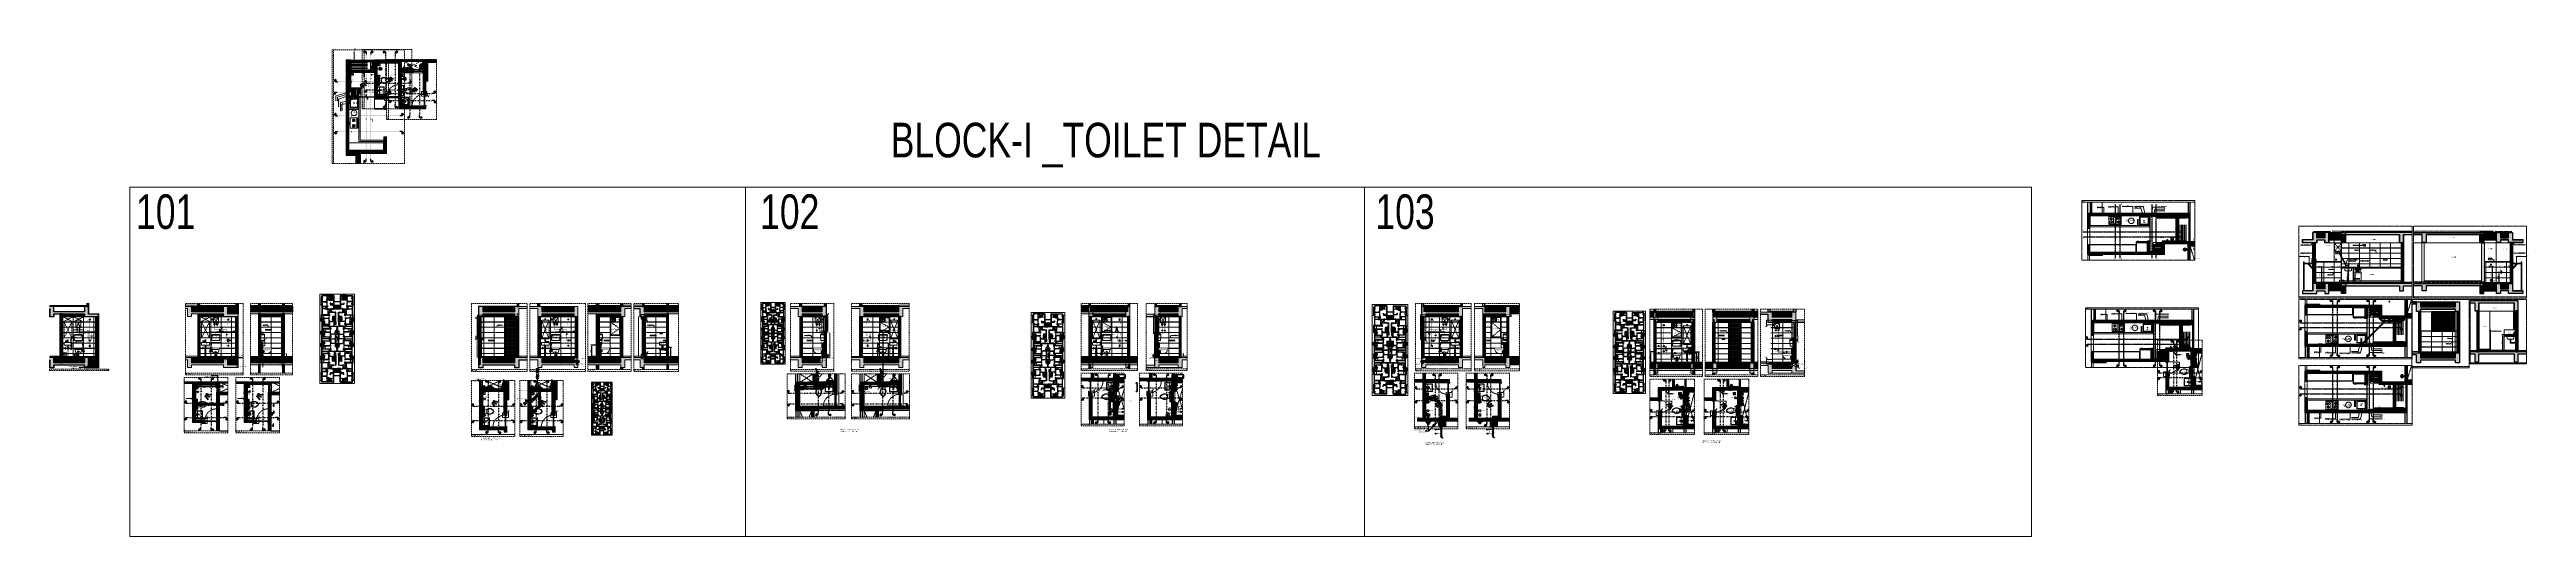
# Model space of a CAD drawing. Header units: inches. Extents: x 899679 to 12882928, y -3363313 to 527800.
# Drawn here: x 899679 to 1042649, y 499649 to 527800 of the extents above.
import ezdxf
from ezdxf.enums import TextEntityAlignment as Align

# ---------------------------------------------------------------- set-up
doc = ezdxf.new("R2010")
doc.units = ezdxf.units.IN
doc.header["$LTSCALE"] = 150
for name, pattern in [('CENTER', [2, 1.25, -0.25, 0.25, -0.25]), ('CENTER2', [1.125, 0.75, -0.125, 0.125, -0.125]), ('Dash', [6, 3, -3]), ('DASHED', [0.75, 0.5, -0.25]), ('DASHED2', [0.375, 0.25, -0.125]), ('DOT', [0.25, 0, -0.25]), ('DOT2', [0.125, 0, -0.125]), ('HIDDEN', [0.375, 0.25, -0.125]), ('HIDDEN2', [0.1875, 0.125, -0.0625]), ('PHANTOMX2', [5, 2.5, -0.5, 0.5, -0.5, 0.5, -0.5])]:
    doc.linetypes.add(name, pattern=pattern)
for name, color, linetype, lineweight in [('230X575-BEAM-MSA', 14, 'HIDDEN2', 13), ('300X755-BEAM-MSA', 5, 'HIDDEN2', 13), ('46', 46, 'Continuous', 5), ('a-Dotted-HM', 8, 'HIDDEN2', 9), ('a-Int-Furniture-HM', 8, 'Continuous', 9), ('a-RCC-HM', 5, 'Continuous', 25), ('a-Wall-HM', 30, 'Continuous', 20), ('COLUMN', 5, 'Continuous', 13), ('DOOR NO-MSA', 4, 'Continuous', 9), ('DOOR-MSA', 50, 'Continuous', 13), ('DOORWIN', 30, 'Continuous', 18), ('DOTTED LINE-MSA', 3, 'HIDDEN2', 13), ('e-ele01', 7, 'Continuous', 13), ('E-ELECT. SB', 240, 'Continuous', 5), ('el02', 4, 'Continuous', 9), ('ELE', 6, 'Continuous', 25), ('ELE-01-MSA', 7, 'Continuous', 30), ('ELE-03-MSA', 145, 'Continuous', 18), ('ELE-04-MSA', 139, 'Continuous', 15), ('ele02', 4, 'Continuous', 9), ('ele03', 147, 'Continuous', 5), ('ELECTRICK', 8, 'Continuous', 5), ('fer', 5, 'Continuous', 9), ('FILING-MSA', 253, 'Continuous', 9), ('FURNITURE-MSA', 251, 'Continuous', 5), ('g-cen-sym', 8, 'Continuous', 25), ('g-cent-sym', 8, 'Continuous', 15), ('G-DIM', 8, 'Continuous', 15), ('g-dot', 8, 'HIDDEN', 9), ('g-dw', 8, 'Continuous', 5), ('g-ele-01', 8, 'Continuous', 9), ('g-ele-02', 8, 'Continuous', 9), ('g-ele-03', 8, 'Continuous', 5), ('g-ele-04', 8, 'Continuous', 9), ('g-ele-1', 8, 'Continuous', 5), ('g-ele-3', 8, 'Continuous', 0), ('g-ele02', 8, 'Continuous', 9), ('g-ele03', 8, 'Continuous', 0), ('g-ele04', 8, 'Continuous', 0), ('g-fer', 8, 'Continuous', 9), ('g-ha50', 8, 'Continuous', 9), ('g-r.c.c', 8, 'Continuous', 15), ('g-text', 8, 'Continuous', 9), ('g-wall', 8, 'Continuous', 30), ('G.FUR.', 8, 'Continuous', 5), ('Hydrant Valve', 5, 'Continuous', 5), ('P-DUCT', 240, 'Continuous', 25), ('P-RWP-TEXT', 5, 'Continuous', 25), ('P.FIXTURE-MSA', 8, 'Continuous', 5), ('P_SLEEVE', 1, 'Continuous', 9), ('P_Soil Downtke pipe', 6, 'Continuous', 25), ('P_SOIL WASTE PIPE', 6, 'DASHED2', 30), ('P_SW PIPE', 6, 'Continuous', 9), ('P_Wate Downtke pipe', 4, 'Continuous', 25), ('P_Water Supply Downtake pipe', 3, 'Continuous', 25), ('P_WW PIPE', 4, 'Continuous', 9), ('Pl_FLushing PIpe', 150, 'Continuous', 9), ('PLASTER', 3, 'Continuous', 9), ('PLASTER HATCH', 253, 'Continuous', 0), ('sec-ha03', 50, 'Continuous', 20), ('sec-ha05', 8, 'Continuous', 15), ('SECTION LINE', 8, 'CENTER', 9), ('SHEET', 7, 'Continuous', 13), ('STONE', 40, 'Continuous', 18), ('STONE HATCH-MSA', 253, 'Continuous', 9), ('TEXT DETAIL-MSA', 212, 'Continuous', 13), ('TILE', 8, 'Continuous', 13), ('WALL HATCH-MSA', 251, 'Continuous', 9), ('WALL TILE', 250, 'Continuous', 13), ('WALL-MSA', 32, 'Continuous', 30), ('WINDOE NO-MAS', 4, 'Continuous', 9), ('WINDOW-MSA', 50, 'Continuous', 13)]:
    doc.layers.add(name, color=color, linetype=linetype, lineweight=lineweight)
for name, color, linetype in [('a-Title-Sheet-HM', 7, 'Continuous'), ('A.C-MSA', 12, 'Continuous'), ('COLOUMN HATCH', 251, 'Continuous'), ('ELE-02-MSA', 4, 'Continuous'), ('FINISHES', 7, 'Continuous'), ('g-sol250', 8, 'Continuous'), ('P-ASP', 42, 'Continuous'), ('P-DWS', 3, 'Continuous'), ('P-HWS', 1, 'Continuous'), ('P-RO WATER', 202, 'DASHED2'), ('P-WALL', 7, 'Continuous'), ('P.FIXTURE', 7, 'Continuous'), ('P_ARROW', 31, 'PHANTOMX2'), ('P_DETAIL', 7, 'Continuous'), ('P_DIM', 222, 'Continuous'), ('P_DOMESTIC GRAVITY PIPE', 3, 'Continuous'), ('P_FLUSHING GRAVITY PIPE', 150, 'Continuous'), ('P_GEYSER', 1, 'Continuous'), ('P_HOT WATER PIPE', 1, 'HIDDEN'), ('P_NT', 7, 'Continuous'), ('P_SANITARY', 7, 'Continuous'), ('P_WASTE WATER PIPE', 4, 'DASHED2'), ('PL-bracket', 7, 'Continuous'), ('PL-Sleeve', 1, 'Continuous'), ('PL_S- CI pipe', 6, 'Continuous'), ('PL_W- CI pipe', 4, 'Continuous'), ('R.C.C HATCH-MSA', 250, 'Continuous'), ('R.C.C-MSA', 8, 'Continuous'), ('TILE HATCH', 253, 'Continuous'), ('TILE SECTION', 152, 'Continuous')]:
    doc.layers.add(name, color=color, linetype=linetype)
doc.styles.add('80', font='swisscl.ttf', dxfattribs={"height": 60})
doc.styles.add('AAAAA', font='swisscl.ttf', dxfattribs={"height": 45})
doc.styles.add('AR', font='swisscl.ttf')
doc.styles.add('ARIAL', font='swisscl.ttf')
doc.styles.add('Arial Narrow', font='swisscl.ttf', dxfattribs={"height": 150})
doc.styles.add('arial unicode', font='swisscl.ttf', dxfattribs={"height": 165})
doc.styles.add('Arial-Reg', font='swisscl.ttf', dxfattribs={"height": 155})
doc.styles.add('Arial-Reg+0.8Sc', font='swisscl.ttf')
doc.styles.add('JA', font='swisscl.ttf')
doc.styles.add('PLUMBING TEXT', font='ARIALN.TTF')
doc.styles.add('SWINS', font='swissc.ttf')
doc.styles.add('{18b73a54-fa43-428c-adcb-c1c7bbdf2c84}', font='Simplex.shx')
doc.dimstyles.new('25', dxfattribs={"dimtxt": 40, "dimasz": 18, "dimexe": 0, "dimexo": 0, "dimgap": 10, "dimtad": 1, "dimdec": 0, "dimzin": 3, "dimdsep": 46, "dimtxsty": 'ARIAL', "dimblk": 'ARCHTICK', "dimcen": 0, "dimclrd": 256, "dimclre": 256, "dimclrt": 256, "dimadec": 0, "dimazin": 0, "dimtfac": 1, "dimtdec": 0, "dimtmove": 1, "dimatfit": 0, "dimfxl": 1, "dimtolj": 1, "dimtzin": 0, "dimlwd": 18, "dimlwe": 5, "dimarcsym": 0})
doc.dimstyles.new('75', dxfattribs={"dimtxt": 115, "dimasz": 50, "dimexe": 75, "dimexo": 0, "dimgap": 25, "dimtad": 1, "dimdec": 0, "dimzin": 0, "dimdsep": 46, "dimtxsty": 'ARIAL', "dimblk": 'ARCHTICK', "dimcen": 0.09, "dimdle": 75, "dimclrd": 256, "dimclre": 256, "dimclrt": 256, "dimadec": 0, "dimazin": 0, "dimtfac": 1, "dimtdec": 0, "dimtofl": 0, "dimtmove": 1, "dimatfit": 0, "dimfxl": 1, "dimtolj": 1, "dimtzin": 0, "dimlwd": -1, "dimlwe": -1, "dimarcsym": 0})
doc.dimstyles.new('PLUMBING DIM', dxfattribs={"dimscale": 50, "dimtxt": 1.5, "dimasz": 1, "dimexe": 1, "dimexo": 1, "dimgap": 0.5, "dimtad": 1, "dimdec": 1, "dimtxsty": 'PLUMBING TEXT', "dimcen": 1, "dimdle": 50, "dimclrd": 256, "dimclre": 256, "dimclrt": 256, "dimadec": 0, "dimazin": 0, "dimtfac": 1, "dimtdec": 1, "dimtmove": 0, "dimatfit": 3, "dimfxl": 50, "dimlwd": -1, "dimlwe": -1, "dimarcsym": 1})
doc.dimstyles.new('Scale-50', dxfattribs={"dimtxt": 75, "dimasz": 25, "dimexe": 0, "dimexo": 0, "dimgap": 20, "dimtad": 1, "dimdec": 0, "dimrnd": 1, "dimzin": 3, "dimdsep": 46, "dimtxsty": 'ARIAL', "dimblk": 'ARCHTICK', "dimcen": 0, "dimse1": 1, "dimse2": 1, "dimclrd": 50, "dimclrt": 256, "dimadec": 0, "dimazin": 0, "dimtfac": 1, "dimtdec": 0, "dimtmove": 1, "dimatfit": 3, "dimfxl": 1, "dimtolj": 1, "dimtzin": 0, "dimlwd": 18, "dimarcsym": 0})
doc.dimstyles.new('scale25', dxfattribs={"dimtxt": 45, "dimasz": 15, "dimexe": 0.18, "dimexo": 0.0625, "dimgap": 10, "dimtad": 1, "dimdec": 0, "dimzin": 0, "dimdsep": 46, "dimtxsty": 'arial unicode', "dimblk": 'ARCHTICK', "dimcen": 20, "dimclre": 251, "dimadec": 0, "dimazin": 0, "dimtfac": 1, "dimtdec": 0, "dimtmove": 1, "dimatfit": 3, "dimfxl": 1, "dimtolj": 1, "dimtzin": 0, "dimlwd": -1, "dimarcsym": 0})
doc.dimstyles.new('WORKING DIM', dxfattribs={"dimtxt": 155, "dimasz": 100, "dimexe": 50, "dimexo": 0, "dimgap": 20, "dimtad": 1, "dimdec": 0, "dimzin": 0, "dimdsep": 46, "dimtxsty": 'AR', "dimblk": 'OBLIQUE', "dimcen": 0.09, "dimdle": 50, "dimclrd": 256, "dimclre": 250, "dimclrt": 256, "dimadec": 0, "dimazin": 0, "dimtfac": 1, "dimtdec": 0, "dimtofl": 0, "dimtmove": 1, "dimatfit": 0, "dimfxl": 1, "dimtolj": 1, "dimtzin": 0, "dimlwd": -1, "dimlwe": -1, "dimarcsym": 0})
pattern_1 = [(45, (-824809.495, -564103.96), (-53.0330086, 53.0330086), []), (45, (-824774.14, -564103.96), (-53.0330086, 53.0330086), [])]
pattern_2 = [(45, (-5739.017, -32245.29), (-33.6759605, 33.6759605), []), (45, (-5716.567, -32245.29), (-33.6759605, 33.6759605), [])]
pattern_3 = [(225, (-2728035.9276, -1486430.648), (2.4868401566, -2.4868401566), [])]
pattern_4 = [(45, (-947567.267, -541457.86), (-33.6759605, 33.6759605), []), (45, (-947544.816, -541457.86), (-33.6759605, 33.6759605), [])]
pattern_5 = [(45, (-947417.267, -541449.86), (-33.6759605, 33.6759605), []), (45, (-947394.816, -541449.86), (-33.6759605, 33.6759605), [])]
pattern_6 = [(45, (-961714.54, -538284.7), (-33.6759605, 33.6759605), []), (45, (-961692.09, -538284.7), (-33.6759605, 33.6759605), [])]
pattern_7 = [(45, (-980970.68, -530565.76), (-33.6759605, 33.6759605), []), (45, (-980948.23, -530565.76), (-33.6759605, 33.6759605), [])]
pattern_8 = [(45, (-981769.33, -541478.113), (-33.6759605, 33.6759605), []), (45, (-981746.88, -541478.113), (-33.6759605, 33.6759605), [])]
pattern_9 = [(45, (-989470.68, -541478.11), (-33.6759605, 33.6759605), []), (45, (-989448.23, -541478.11), (-33.6759605, 33.6759605), [])]
pattern_10 = [(90, (-1808572.245, -765083.862), (-18.75, 0), [])]
pattern_11 = [(45, (-959219.14, -541493.61), (-33.6759605, 33.6759605), []), (45, (-959196.69, -541493.61), (-33.6759605, 33.6759605), [])]
pattern_12 = [(90, (-1040442.354, -677959.675), (-18.75, 0), [])]
pattern_13 = [(45, (-844953.345, -536414.576), (-53.0330086, 53.0330086), []), (45, (-844917.99, -536414.576), (-53.0330086, 53.0330086), [])]
pattern_14 = [(45, (-994118.783, -545364.953), (-33.6759605, 33.6759605), []), (45, (-994096.333, -545364.953), (-33.6759605, 33.6759605), [])]
pattern_15 = [(90, (-1040666.823, -681831.016), (-18.75, 0), [])]
pattern_16 = [(45, (-997306.514, -545364.953), (-33.6759605, 33.6759605), []), (45, (-997284.064, -545364.953), (-33.6759605, 33.6759605), [])]
pattern_17 = [(90, (-1044033.442, -681831.016), (-18.75, 0), [])]
pattern_18 = [(45, (-1003035.11, -545364.953), (-33.6759605, 33.6759605), []), (45, (-1003012.66, -545364.953), (-33.6759605, 33.6759605), [])]
pattern_19 = [(45, (-909973.374, -537894.42), (-33.6759605, 33.6759605), []), (45, (-909950.923, -537894.42), (-33.6759605, 33.6759605), [])]
pattern_20 = [(90, (-1810990.755, -764845.704), (-18.75, 0), [])]
pattern_21 = [(45, (-914306.615, -541239.953), (-33.6759605, 33.6759605), []), (45, (-914284.165, -541239.953), (-33.6759605, 33.6759605), [])]
pattern_22 = [(45, (-914456.615, -541239.953), (-33.6759605, 33.6759605), []), (45, (-914434.165, -541239.953), (-33.6759605, 33.6759605), [])]
pattern_23 = [(45, (-926540.505, -538060.746), (-33.6759605, 33.6759605), []), (45, (-926518.054, -538060.746), (-33.6759605, 33.6759605), [])]
pattern_24 = [(45, (-924040.505, -541440.23), (-33.6759605, 33.6759605), []), (45, (-924018.054, -541440.23), (-33.6759605, 33.6759605), [])]
pattern_25 = [(45, (-930759.444, -541440.23), (-33.6759605, 33.6759605), []), (45, (-930736.993, -541440.23), (-33.6759605, 33.6759605), [])]
pattern_26 = [(45, (-935990.505, -545364.953), (-33.6759605, 33.6759605), []), (45, (-935968.054, -545364.953), (-33.6759605, 33.6759605), [])]
pattern_27 = [(45, (-1153971.5, -739584.16), (-53.0330086, 53.0330086), []), (45, (-1153936.145, -739584.16), (-53.0330086, 53.0330086), [])]
pattern_28 = [(45, (-1157992.2, -733567.86), (-53.0330086, 53.0330086), []), (45, (-1157956.845, -733567.86), (-53.0330086, 53.0330086), [])]
pattern_29 = [(45, (207735.457, 59958.3721), (0.883883476, -0.883883476), [])]
pattern_30 = [(45, (-33124079.026, 17117128.637), (-8.980256121, 8.980256121), []), (45, (-33124070.045, 17117128.637), (-8.980256121, 8.980256121), [6.35, -3.175])]
pattern_31 = [(45, (-33124079.026, 17117320.337), (-8.980256121, 8.980256121), []), (45, (-33124070.045, 17117320.337), (-8.980256121, 8.980256121), [6.35, -3.175])]
pattern_32 = [(45, (-840798.045, -537964.68), (-53.0330086, 53.0330086), []), (45, (-840762.69, -537964.68), (-53.0330086, 53.0330086), [])]
pattern_33 = [(45, (-840798.045, -537964.68), (-53.0330086, 53.0330086), []), (45, (-840762.69, -537964.68), (-53.0330086, 53.0330086), [])]
pattern_34 = [(225, (-955050.623, -471204.412), (22.4506403, -22.4506403), []), (315, (-955050.623, -471204.412), (22.4506403, 22.4506403), [])]
pattern_35 = [(90, (-1798703.661, -757662.775), (-18.75, 0), [])]
pattern_36 = [(90, (-1798703.661, -754712.775), (-18.75, 0), [])]
pattern_37 = [(90, (-1799375.451, -757662.775), (-18.75, 0), [])]
pattern_38 = [(90, (-1799375.451, -754712.775), (-18.75, 0), [])]
pattern_39 = [(45, (-1299235.07, -677370), (-53.0330086, 53.0330086), []), (45, (-1299199.71, -677370), (-53.0330086, 53.0330086), [])]

# ---------------------------------------------------------------- blocks, each defined once
blk = doc.blocks.new('A$C16cd5f5f')
at = {"layer": 'WINDOW-MSA', "ltscale": 5000}
for points in [[(0, 0), (50, 0), (50, 100), (0, 100)], [(50, 50), (50, 850), (80, 850), (80, 50)], [(900, 0), (850, 0), (850, 100), (900, 100)]]:
    blk.add_lwpolyline(points, close=True, dxfattribs=at)
at = {"layer": 'WINDOW-MSA', "linetype": 'HIDDEN', "elevation": 0}
blk.add_lwpolyline([(50, 100), (850, 100)], dxfattribs=at)
at = {"layer": 'WINDOW-MSA', "linetype": 'HIDDEN'}
blk.add_lwpolyline([(50, 0), (850, 0)], dxfattribs=at)
blk = doc.blocks.new('G$C7997B730')
for p, q in [((36, 1325, 0), (0, 1325, 0)), ((0, 1325, 0), (0, 0, 0)), ((36, 1325, 0), (0, 1325, 0)), ((36, 0, 0), (0, 0, 0)), ((93, 1169, 0), (36, 1325, 0)), ((36, 0, 0), (36, 1325, 0)), ((93, 1169, 0), (36, 1325, 0)), ((93, 156, 0), (36, 0, 0)), ((93, 156, 0), (93, 1169, 0))]:
    blk.add_line(p, q)
blk = doc.blocks.new('A$Ca69f7aba')
at = {"layer": 'WINDOW-MSA', "ltscale": 5000}
for points in [[(-750, 0), (-700, 0), (-700, -100), (-750, -100)], [(0, 0), (-50, 0), (-50, -100), (0, -100)], [(-50, -50), (-50, -700), (-80, -700), (-80, -50)]]:
    blk.add_lwpolyline(points, close=True, dxfattribs=at)
at = {"layer": 'WINDOW-MSA', "linetype": 'HIDDEN'}
blk.add_lwpolyline([(-50, 0), (-700, 0)], dxfattribs=at)
at = {"layer": 'WINDOW-MSA', "linetype": 'HIDDEN', "elevation": 0}
blk.add_lwpolyline([(-50, -100), (-700, -100)], dxfattribs=at)
blk = doc.blocks.new('A$C0454f6c0')
at = {"layer": 'WINDOW-MSA', "ltscale": 5000, "elevation": 0}
blk.add_lwpolyline([(-50, 50), (-1000, 50), (-1000, 80), (-50, 80)], close=True, dxfattribs=at)
at = {"layer": 'WINDOW-MSA', "ltscale": 5000}
for points in [[(0, 1050), (0, 1000), (-100, 1000), (-100, 1050)], [(0, 0), (0, 50), (-100, 50), (-100, 0)]]:
    blk.add_lwpolyline(points, close=True, dxfattribs=at)
at = {"layer": 'WINDOW-MSA', "linetype": 'HIDDEN'}
for points in [[(-100, 1000), (-100, 50)], [(0, 50), (0, 1000)]]:
    blk.add_lwpolyline(points, dxfattribs=at)
blk = doc.blocks.new('AVSBV')
at = {"layer": 'A.C-MSA'}
blk.add_hatch(color=12, dxfattribs=at).paths.add_polyline_path([(33561567, -16156170), (33561567, -16156346), (33561588, -16156346), (33561588, -16156149), (33560688, -16156149), (33560688, -16156346), (33560710, -16156346), (33560710, -16156170)])
at = {"layer": 'A.C-MSA', "color": 12}
for p, q in [((33560710, -16156282), (33561567, -16156282)), ((33560710, -16156314), (33561567, -16156314)), ((33560710, -16156335), (33561567, -16156335))]:
    blk.add_line(p, q, dxfattribs=at)
for points in [[(33560688, -16156149), (33561588, -16156149), (33561588, -16156346), (33560688, -16156346)], [(33560710, -16156170), (33561567, -16156170), (33561567, -16156346), (33560710, -16156346)]]:
    blk.add_lwpolyline(points, close=True, dxfattribs=at)
at = {"layer": 'A.C-MSA', "color": 12, "style": 'JA'}
blk.add_text('A C', height=98.6, dxfattribs=at).set_placement((33561032, -16156274))
blk = doc.blocks.new('A$Cbea8c011')
at = {"layer": 'ELE-02-MSA', "elevation": 0}
for points in [[(400, -108), (-400, -108), (-400, 108), (400, 108)], [(380, -88), (-380, -88), (-380, 88), (380, 88)]]:
    blk.add_lwpolyline(points, close=True, dxfattribs=at)
at = {"layer": 'TEXT DETAIL-MSA', "style": 'Arial Narrow'}
blk.add_text('ODU', height=75, dxfattribs=at).set_placement((-106, -42, 0))
blk = doc.blocks.new('SHOWE')
at = {"linetype": 'HIDDEN', "ltscale": 0.2}
for p, q in [((3964261, -1171718), (3964261, -1171675)), ((3964261, -1171675), (3964263, -1171675)), ((3964261, -1171718), (3964263, -1171718)), ((3964264, -1171676), (3964264, -1171716)), ((3964269, -1171681), (3964269, -1171696)), ((3964269, -1171689), (3964438, -1171689)), ((3964269, -1171712), (3964269, -1171696)), ((3964269, -1171704), (3964438, -1171704)), ((3964479, -1171696), (3964416, -1171696)), ((3964447, -1171665), (3964447, -1171728))]:
    blk.add_line(p, q, dxfattribs=at)
for radius in [12.5, 10.6]:
    blk.add_circle((3964447, -1171696), radius, dxfattribs=at)
for centre, radius, start, end in [((3964262, -1171676), 1.76, 358.02823, 62.08212), ((3964262, -1171716), 1.76, 297.91788, 1.97177), ((3964260, -1171685), 10.1, 28.34358, 64.21035), ((3964260, -1171707), 10.1, 295.78965, 331.65642), ((3964447, -1171696), 84.1, 185.23834, 174.76166), ((3964447, -1171696), 81.4, 185.41049, 174.58951), ((3964447, -1171696), 78, 185.6496, 174.3504)]:
    blk.add_arc(centre, radius, start, end, dxfattribs=at)
blk = doc.blocks.new('t4tgg34')
for points in [[(375405, -62759), (375391, -62745), (375391, -62738), (375371, -62738), (375371, -62720), (375391, -62720), (375391, -62713), (375405, -62699), (375405, -62635), (375255, -62585, 0.41234156), (374785, -62709, 0.13289091), (374785, -62761, 0.41233589), (375255, -62885), (375405, -62835)], [(375255, -62835, -0.47523836), (374809, -62735, -0.47524333), (375255, -62635)]]:
    blk.add_lwpolyline(points, format="xyb", close=True)
blk.add_lwpolyline([(375255, -62835), (375255, -62635, 0.47524333), (374809, -62735, 0.47523836), (375255, -62835, 0.48924648)], format="xyb")
blk.add_lwpolyline([(375405, -62635), (375405, -62699), (375391, -62713), (375391, -62720), (375371, -62720), (375371, -62738), (375391, -62738), (375391, -62745), (375405, -62759), (375405, -62699), (375405, -62835)])
blk = doc.blocks.new('9')
at = {"linetype": 'Continuous'}
for p, q in [((709870, -390415), (709870, -390434)), ((709876, -390434), (709870, -390434)), ((709876, -390415), (709876, -390434))]:
    blk.add_line(p, q, dxfattribs=at)
for points in [[(709876, -390396), (709876, -390377), (709870, -390377), (709870, -390396)], [(709895, -390396), (709920, -390370), (709920, -390440), (709895, -390415)]]:
    blk.add_lwpolyline(points, dxfattribs=at)
blk.add_lwpolyline([(709895, -390415), (709870, -390415), (709870, -390396), (709895, -390396)], close=True, dxfattribs=at)
blk = doc.blocks.new('Win-Tag-03')
blk.add_lwpolyline([(-130, 120), (130, 120, -0.41421356), (250, 0), (250, 0, -0.41421356), (130, -120), (-130, -120, -0.41421356), (-250, 0), (-250, 0, -0.41421356)], format="xyb", close=True)
blk = doc.blocks.new('BLOCK-G & H TYPICAL COLOUMN')
at = {"layer": 'R.C.C HATCH-MSA'}
h = blk.add_hatch(color=256, dxfattribs=at)
h.dxf.hatch_style = 1
h.paths.add_polyline_path([(172698, -104208), (172689, -104208), (172689, -104255), (172698, -104255)])
h.paths.add_polyline_path([(172327, -104208), (172336, -104208), (172336, -104255), (172327, -104255)])
h.paths.add_polyline_path([(172820, -104208), (172820, -104217), (172867, -104217), (172867, -104208)])
h.paths.add_polyline_path([(172205, -104208), (172205, -104217), (172158, -104217), (172158, -104208)])
h.paths.add_polyline_path([(172561, -104240), (172552, -104240), (172552, -104287), (172561, -104287)])
h.paths.add_polyline_path([(172464, -104240), (172473, -104240), (172473, -104287), (172464, -104287)])
h.paths.add_polyline_path([(172178, -104422), (172178, -104431), (172131, -104431), (172131, -104422)])
h.paths.add_polyline_path([(172894, -104422), (172894, -104431), (172847, -104431), (172847, -104422)])
h.paths.add_polyline_path([(172336, -104487), (172336, -104496), (172289, -104496), (172289, -104487)])
h.paths.add_polyline_path([(172203, -104544), (172203, -104553), (172155, -104553), (172155, -104544)])
h.paths.add_polyline_path([(172822, -104544), (172822, -104553), (172869, -104553), (172869, -104544)])
h.paths.add_polyline_path([(172517, -104496), (172508, -104496), (172508, -104449), (172517, -104449)])
h.paths.add_polyline_path([(172698, -104104), (172689, -104104), (172689, -104057), (172698, -104057)])
h.paths.add_polyline_path([(172327, -104104), (172336, -104104), (172336, -104057), (172327, -104057)])
h.paths.add_polyline_path([(172820, -104104), (172820, -104095), (172867, -104095), (172867, -104104)])
h.paths.add_polyline_path([(172205, -104104), (172205, -104095), (172158, -104095), (172158, -104104)])
h.paths.add_polyline_path([(172561, -104072), (172552, -104072), (172552, -104025), (172561, -104025)])
h.paths.add_polyline_path([(172464, -104072), (172473, -104072), (172473, -104025), (172464, -104025)])
h.paths.add_polyline_path([(172178, -103890), (172178, -103881), (172131, -103881), (172131, -103890)])
h.paths.add_polyline_path([(172894, -103890), (172894, -103881), (172847, -103881), (172847, -103890)])
h.paths.add_polyline_path([(172336, -103825), (172336, -103816), (172289, -103816), (172289, -103825)])
h.paths.add_polyline_path([(172203, -103768), (172203, -103759), (172155, -103759), (172155, -103768)])
h.paths.add_polyline_path([(172822, -103768), (172822, -103759), (172869, -103759), (172869, -103768)])
h.paths.add_polyline_path([(172517, -103816), (172508, -103816), (172508, -103863), (172517, -103863)])
h.paths.add_polyline_path([(172548, -103699), (172548, -103690), (172596, -103690), (172596, -103699)])
h.paths.add_polyline_path([(172476, -103699), (172476, -103690), (172429, -103690), (172429, -103699)])
h.paths.add_polyline_path([(172727, -103612), (172727, -103603), (172774, -103603), (172774, -103612)])
h.paths.add_polyline_path([(172298, -103612), (172298, -103603), (172251, -103603), (172251, -103612)])
h.paths.add_polyline_path([(172920, -103524), (172920, -103515), (172858, -103515), (172858, -103524)])
h.paths.add_polyline_path([(172104, -103524), (172104, -103515), (172167, -103515), (172167, -103524)])
h.paths.add_polyline_path([(172476, -103493), (172467, -103493), (172467, -103446), (172476, -103446)])
h.paths.add_polyline_path([(172548, -103493), (172557, -103493), (172557, -103446), (172548, -103446)])
h.paths.add_polyline_path([(172663, -103455), (172759, -103455), (172759, -103350), (172663, -103350), (172663, -103359), (172750, -103359), (172750, -103446), (172663, -103446)])
h.paths.add_polyline_path([(172361, -103455), (172265, -103455), (172265, -103350), (172361, -103350), (172361, -103359), (172274, -103359), (172274, -103446), (172361, -103446)])
h.paths.add_polyline_path([(172428, -103359), (172419, -103359), (172419, -103312), (172428, -103312)])
h.paths.add_polyline_path([(172428, -103133), (172419, -103133), (172419, -103180), (172428, -103180)])
h.paths.add_polyline_path([(172152, -103287), (172152, -103278), (172104, -103278), (172104, -103287)])
h.paths.add_polyline_path([(172245, -103163), (172245, -103154), (172198, -103154), (172198, -103163)])
h.paths.add_polyline_path([(172428, -103021), (172419, -103021), (172419, -103068), (172428, -103068)])
h.paths.add_polyline_path([(172245, -102997), (172236, -102997), (172236, -103044), (172245, -103044)])
h.paths.add_polyline_path([(172104, -102997), (172104, -103006), (172152, -103006), (172152, -102997)])
h.paths.add_polyline_path([(172596, -103359), (172605, -103359), (172605, -103312), (172596, -103312)])
h.paths.add_polyline_path([(172596, -103133), (172605, -103133), (172605, -103180), (172596, -103180)])
h.paths.add_polyline_path([(172873, -103287), (172873, -103278), (172920, -103278), (172920, -103287)])
h.paths.add_polyline_path([(172779, -103163), (172779, -103154), (172827, -103154), (172827, -103163)])
h.paths.add_polyline_path([(172596, -103021), (172605, -103021), (172605, -103068), (172596, -103068)])
h.paths.add_polyline_path([(172779, -102997), (172788, -102997), (172788, -103044), (172779, -103044)])
h.paths.add_polyline_path([(172920, -102997), (172920, -103006), (172873, -103006), (172873, -102997)])
h.paths.add_polyline_path([(172548, -104613), (172548, -104622), (172596, -104622), (172596, -104613)])
h.paths.add_polyline_path([(172476, -104613), (172476, -104622), (172429, -104622), (172429, -104613)])
h.paths.add_polyline_path([(172298, -104700), (172298, -104709), (172251, -104709), (172251, -104700)])
h.paths.add_polyline_path([(172104, -104788), (172104, -104797), (172167, -104797), (172167, -104788)])
h.paths.add_polyline_path([(172727, -104700), (172727, -104709), (172774, -104709), (172774, -104700)])
h.paths.add_polyline_path([(172920, -104788), (172920, -104797), (172858, -104797), (172858, -104788)])
h.paths.add_polyline_path([(172476, -104819), (172467, -104819), (172467, -104866), (172476, -104866)])
h.paths.add_polyline_path([(172548, -104819), (172557, -104819), (172557, -104866), (172548, -104866)])
h.paths.add_polyline_path([(172663, -104857), (172759, -104857), (172759, -104962), (172663, -104962), (172663, -104953), (172750, -104953), (172750, -104866), (172663, -104866)])
h.paths.add_polyline_path([(172361, -104857), (172265, -104857), (172265, -104962), (172361, -104962), (172361, -104953), (172274, -104953), (172274, -104866), (172361, -104866)])
h.paths.add_polyline_path([(172428, -104953), (172419, -104953), (172419, -105000), (172428, -105000)])
h.paths.add_polyline_path([(172428, -105178), (172419, -105178), (172419, -105131), (172428, -105131)])
h.paths.add_polyline_path([(172152, -105025), (172152, -105034), (172104, -105034), (172104, -105025)])
h.paths.add_polyline_path([(172245, -105072), (172236, -105072), (172236, -105025), (172245, -105025)])
h.paths.add_polyline_path([(172428, -105291), (172419, -105291), (172419, -105244), (172428, -105244)])
h.paths.add_polyline_path([(172245, -105315), (172236, -105315), (172236, -105268), (172245, -105268)])
h.paths.add_polyline_path([(172104, -105277), (172113, -105277), (172113, -105315), (172104, -105315)])
h.paths.add_polyline_path([(172596, -104953), (172605, -104953), (172605, -105000), (172596, -105000)])
h.paths.add_polyline_path([(172596, -105178), (172605, -105178), (172605, -105131), (172596, -105131)])
h.paths.add_polyline_path([(172873, -105025), (172873, -105034), (172920, -105034), (172920, -105025)])
h.paths.add_polyline_path([(172788, -105025), (172779, -105025), (172779, -105072), (172788, -105072)])
h.paths.add_polyline_path([(172596, -105291), (172605, -105291), (172605, -105244), (172596, -105244)])
h.paths.add_polyline_path([(172779, -105315), (172788, -105315), (172788, -105268), (172779, -105268)])
h.paths.add_polyline_path([(172911, -105315), (172920, -105315), (172920, -105277), (172911, -105277)])
h.paths.add_polyline_path([(172689, -104487), (172689, -104496), (172736, -104496), (172736, -104487)])
h.paths.add_polyline_path([(172689, -103825), (172689, -103816), (172736, -103816), (172736, -103825)])
at = {"layer": 'COLUMN'}
for points in [[(172104, -102997), (172104, -103006), (172152, -103006), (172152, -102997)], [(172245, -102997), (172236, -102997), (172236, -103044), (172245, -103044)], [(172428, -103021), (172419, -103021), (172419, -103068), (172428, -103068)], [(172596, -103021), (172605, -103021), (172605, -103068), (172596, -103068)], [(172779, -102997), (172788, -102997), (172788, -103044), (172779, -103044)], [(172920, -102997), (172920, -103006), (172873, -103006), (172873, -102997)], [(172152, -103287), (172152, -103278), (172104, -103278), (172104, -103287)], [(172104, -103524), (172104, -103515), (172167, -103515), (172167, -103524)], [(172245, -103163), (172245, -103154), (172198, -103154), (172198, -103163)], [(172298, -103612), (172298, -103603), (172251, -103603), (172251, -103612)], [(172361, -103455), (172265, -103455), (172265, -103350), (172361, -103350), (172361, -103359), (172274, -103359), (172274, -103446), (172361, -103446)], [(172428, -103133), (172419, -103133), (172419, -103180), (172428, -103180)], [(172428, -103359), (172419, -103359), (172419, -103312), (172428, -103312)], [(172476, -103699), (172476, -103690), (172429, -103690), (172429, -103699)], [(172476, -103493), (172467, -103493), (172467, -103446), (172476, -103446)], [(172548, -103493), (172557, -103493), (172557, -103446), (172548, -103446)], [(172548, -103699), (172548, -103690), (172596, -103690), (172596, -103699)], [(172596, -103133), (172605, -103133), (172605, -103180), (172596, -103180)], [(172596, -103359), (172605, -103359), (172605, -103312), (172596, -103312)], [(172663, -103455), (172759, -103455), (172759, -103350), (172663, -103350), (172663, -103359), (172750, -103359), (172750, -103446), (172663, -103446)], [(172727, -103612), (172727, -103603), (172774, -103603), (172774, -103612)], [(172779, -103163), (172779, -103154), (172827, -103154), (172827, -103163)], [(172920, -103524), (172920, -103515), (172858, -103515), (172858, -103524)], [(172873, -103287), (172873, -103278), (172920, -103278), (172920, -103287)], [(172178, -103890), (172178, -103881), (172131, -103881), (172131, -103890)], [(172203, -103768), (172203, -103759), (172155, -103759), (172155, -103768)], [(172205, -104104), (172205, -104095), (172158, -104095), (172158, -104104)], [(172205, -104208), (172205, -104217), (172158, -104217), (172158, -104208)], [(172336, -103825), (172336, -103816), (172289, -103816), (172289, -103825)], [(172327, -104104), (172336, -104104), (172336, -104057), (172327, -104057)], [(172327, -104208), (172336, -104208), (172336, -104255), (172327, -104255)], [(172464, -104072), (172473, -104072), (172473, -104025), (172464, -104025)], [(172464, -104240), (172473, -104240), (172473, -104287), (172464, -104287)], [(172517, -103816), (172508, -103816), (172508, -103863), (172517, -103863)], [(172561, -104072), (172552, -104072), (172552, -104025), (172561, -104025)], [(172561, -104240), (172552, -104240), (172552, -104287), (172561, -104287)], [(172689, -103825), (172689, -103816), (172736, -103816), (172736, -103825)], [(172698, -104104), (172689, -104104), (172689, -104057), (172698, -104057)], [(172698, -104208), (172689, -104208), (172689, -104255), (172698, -104255)], [(172820, -104104), (172820, -104095), (172867, -104095), (172867, -104104)], [(172820, -104208), (172820, -104217), (172867, -104217), (172867, -104208)], [(172822, -103768), (172822, -103759), (172869, -103759), (172869, -103768)], [(172894, -103890), (172894, -103881), (172847, -103881), (172847, -103890)], [(172104, -104788), (172104, -104797), (172167, -104797), (172167, -104788)], [(172178, -104422), (172178, -104431), (172131, -104431), (172131, -104422)], [(172203, -104544), (172203, -104553), (172155, -104553), (172155, -104544)], [(172298, -104700), (172298, -104709), (172251, -104709), (172251, -104700)], [(172361, -104857), (172265, -104857), (172265, -104962), (172361, -104962), (172361, -104953), (172274, -104953), (172274, -104866), (172361, -104866)], [(172336, -104487), (172336, -104496), (172289, -104496), (172289, -104487)], [(172428, -104953), (172419, -104953), (172419, -105000), (172428, -105000)], [(172476, -104613), (172476, -104622), (172429, -104622), (172429, -104613)], [(172476, -104819), (172467, -104819), (172467, -104866), (172476, -104866)], [(172517, -104496), (172508, -104496), (172508, -104449), (172517, -104449)], [(172548, -104613), (172548, -104622), (172596, -104622), (172596, -104613)], [(172548, -104819), (172557, -104819), (172557, -104866), (172548, -104866)], [(172596, -104953), (172605, -104953), (172605, -105000), (172596, -105000)], [(172663, -104857), (172759, -104857), (172759, -104962), (172663, -104962), (172663, -104953), (172750, -104953), (172750, -104866), (172663, -104866)], [(172689, -104487), (172689, -104496), (172736, -104496), (172736, -104487)], [(172727, -104700), (172727, -104709), (172774, -104709), (172774, -104700)], [(172822, -104544), (172822, -104553), (172869, -104553), (172869, -104544)], [(172894, -104422), (172894, -104431), (172847, -104431), (172847, -104422)], [(172920, -104788), (172920, -104797), (172858, -104797), (172858, -104788)], [(172152, -105025), (172152, -105034), (172104, -105034), (172104, -105025)], [(172104, -105277), (172113, -105277), (172113, -105315), (172104, -105315)], [(172245, -105072), (172236, -105072), (172236, -105025), (172245, -105025)], [(172245, -105315), (172236, -105315), (172236, -105268), (172245, -105268)], [(172428, -105178), (172419, -105178), (172419, -105131), (172428, -105131)], [(172428, -105291), (172419, -105291), (172419, -105244), (172428, -105244)], [(172596, -105178), (172605, -105178), (172605, -105131), (172596, -105131)], [(172596, -105291), (172605, -105291), (172605, -105244), (172596, -105244)], [(172788, -105025), (172779, -105025), (172779, -105072), (172788, -105072)], [(172779, -105315), (172788, -105315), (172788, -105268), (172779, -105268)], [(172873, -105025), (172873, -105034), (172920, -105034), (172920, -105025)], [(172911, -105315), (172920, -105315), (172920, -105277), (172911, -105277)]]:
    blk.add_lwpolyline(points, close=True, dxfattribs=at)
blk = doc.blocks.new('A$Cac217efc')
at = {"layer": '230X575-BEAM-MSA', "color": 7}
for p, q in [((8019, 2210), (6953, 2210)), ((8019, 1980), (6953, 1980)), ((8019, 78), (6953, 78)), ((8019, 1980), (8019, 78)), ((8249, 4228), (8249, -152)), ((8249, -152), (6953, -152))]:
    blk.add_line(p, q, dxfattribs=at)
at = {"layer": '300X755-BEAM-MSA', "color": 7}
for p, q in [((6723, -1751), (6723, 4228)), ((6953, -1751), (6953, 4228))]:
    blk.add_line(p, q, dxfattribs=at)
blk = doc.blocks.new('A$Cd700c26d')
at = {"layer": 'WALL HATCH-MSA'}
h = blk.add_hatch(dxfattribs=at)
h.set_pattern_fill('ANSI32', color=256, scale=200)
h.set_pattern_definition(pattern_1)
h.paths.add_polyline_path([(1500, -1800), (900, -1800), (900, -2100), (1000, -2100), (1000, -1900), (1500, -1900)])
h = blk.add_hatch(dxfattribs=at)
h.set_pattern_fill('ANSI32', color=256, scale=200)
h.set_pattern_definition(pattern_1)
h.paths.add_polyline_path([(1500, -7253), (1000, -7253), (1000, -7053), (900, -7053), (900, -7353), (1500, -7353)])
h = blk.add_hatch(dxfattribs=at)
h.set_pattern_fill('ANSI32', color=256, scale=200)
h.set_pattern_definition(pattern_1)
h.paths.add_polyline_path([(1600, -14145), (6316, -14145), (6316, -14845), (6416, -14845), (6416, -13971), (6186, -13971), (6186, -14045), (900, -14045), (900, -14275), (1500, -14275), (1500, -14475), (1600, -14475)])
h = blk.add_hatch(dxfattribs=at)
h.set_pattern_fill('ANSI32', color=256, scale=200)
h.set_pattern_definition(pattern_1)
h.paths.add_polyline_path([(900, -16292), (900, -16522), (1500, -16522), (1500, -16992), (1600, -16992), (1600, -16392), (6416, -16392), (6416, -15792), (6316, -15792), (6316, -16292), (2895, -16292), (2895, -15592), (2795, -15592), (2795, -16292), (1600, -16292), (1600, -16075), (1500, -16075), (1500, -16292)])
h = blk.add_hatch(dxfattribs=at)
h.set_pattern_fill('ANSI32', color=256, scale=200)
h.set_pattern_definition(pattern_1)
h.paths.add_polyline_path([(5083, -900), (1500, -900), (1500, -2100), (1600, -2100), (1600, -1000), (4983, -1000), (4983, -2975), (5083, -2975)])
h = blk.add_hatch(dxfattribs=at)
h.set_pattern_fill('ANSI32', color=256, scale=200)
h.set_pattern_definition(pattern_1)
h.paths.add_polyline_path([(5083, -5003), (1600, -5003), (1600, -3650), (1500, -3650), (1500, -5503), (1600, -5503), (1600, -5103), (5083, -5103)])
h = blk.add_hatch(dxfattribs=at)
h.set_pattern_fill('ANSI32', color=256, scale=200)
h.set_pattern_definition([(45, (4993.73, -9960.62), (-53.033, 53.033), []), (45, (5029.09, -9960.62), (-53.033, 53.033), [])])
h.paths.add_polyline_path([(4253, -9852), (4253, -10082), (5586, -10082), (5586, -9852)])
h.paths.add_polyline_path([(4853, -8352), (5083, -8352), (5083, -6003), (4983, -6003), (4983, -8153), (1600, -8153), (1600, -7053), (1500, -7053), (1500, -8253), (4853, -8253)])
h = blk.add_hatch(dxfattribs=at)
h.set_pattern_fill('ANSI32', color=256, scale=200)
h.set_pattern_definition(pattern_1)
h.paths.add_polyline_path([(6383, -1610), (6383, -3725), (4983, -3725), (4983, -3973), (5083, -3973), (5083, -3825), (6483, -3825), (6483, -1510), (5733, -1510), (5733, -1610)])
h = blk.add_hatch(dxfattribs=at)
h.set_pattern_fill('ANSI32', color=256, scale=200)
h.set_pattern_definition(pattern_1)
h.paths.add_polyline_path([(7900, -900), (6383, -900), (6383, -1000), (7800, -1000), (7800, -3125), (7233, -3125), (7233, -3225), (7900, -3225)])
h = blk.add_hatch(dxfattribs=at)
h.set_pattern_fill('ANSI32', color=256, scale=200)
h.set_pattern_definition([(45, (8332.65, -9964.425), (-53.033, 53.033), []), (45, (8368.004, -9964.425), (-53.033, 53.033), [])])
h.paths.add_polyline_path([(8026, -9852), (8026, -10082), (8450, -10082), (8450, -9852)])
h.paths.add_polyline_path([(9500, -10082), (9730, -10082), (9730, -900), (9500, -900), (9500, -6627), (7333, -6627), (7333, -5827), (7233, -5827), (7233, -6727), (9500, -6727)])
h = blk.add_hatch(dxfattribs=at)
h.set_pattern_fill('ANSI32', color=256, scale=200)
h.set_pattern_definition([(45, (8957.356, -12361.2), (-53.033, 53.033), []), (45, (8992.71, -12361.2), (-53.033, 53.033), [])])
h.paths.add_polyline_path([(9669, -12291), (8026, -12291), (8026, -12391), (9669, -12391)], flags=17)
h.paths.add_polyline_path([(10949, -17102), (9944, -17102), (9944, -16591), (10949, -16591), (10949, -16491), (9944, -16491), (9944, -15741), (10949, -15741), (10949, -12291), (10719, -12291), (10719, -12391), (10849, -12391), (10849, -15641), (8601, -15641), (8601, -17752), (8701, -17752), (8701, -17202), (9194, -17202), (9194, -17102), (8701, -17102), (8701, -15741), (9844, -15741), (9844, -17202), (10849, -17202), (10849, -18502), (7316, -18502), (7316, -18602), (9934, -18602), (9934, -21701), (7386, -21701), (7386, -21801), (10698, -21801), (10698, -21701), (10034, -21701), (10034, -18732), (10949, -18732)])
h = blk.add_hatch(dxfattribs=at)
h.set_pattern_fill('ANSI32', color=256, scale=200)
h.set_pattern_definition(pattern_1)
h.paths.add_polyline_path([(8026, -10082), (7796, -10082), (7796, -10661), (8026, -10661)])
h = blk.add_hatch(dxfattribs=at)
h.set_pattern_fill('ANSI32', color=256, scale=200)
h.set_pattern_definition(pattern_1)
h.paths.add_polyline_path([(8026, -12291), (8026, -11711), (7796, -11711), (7796, -12291)])
h = blk.add_hatch(dxfattribs=at)
h.set_pattern_fill('ANSI32', color=256, scale=200)
h.set_pattern_definition(pattern_1)
h.paths.add_polyline_path([(13792, -18602), (16410, -18602), (16410, -18502), (12878, -18502), (12878, -17202), (13883, -17202), (13883, -15741), (15026, -15741), (15026, -17102), (14533, -17102), (14533, -17202), (15026, -17202), (15026, -17752), (15126, -17752), (15126, -15641), (12878, -15641), (12878, -12391), (13008, -12391), (13008, -12291), (12778, -12291), (12778, -15741), (13783, -15741), (13783, -16491), (12778, -16491), (12778, -16591), (13783, -16591), (13783, -17102), (12778, -17102), (12778, -18732), (13692, -18732), (13692, -21701), (13028, -21701), (13028, -21801), (16340, -21801), (16340, -21701), (13792, -21701)])
h = blk.add_hatch(dxfattribs=at)
h.set_pattern_fill('ANSI32', color=256, scale=200)
h.set_pattern_definition(pattern_1)
h.paths.add_polyline_path([(14227, -900), (13997, -900), (13997, -10082), (14227, -10082), (14227, -6727), (16494, -6727), (16494, -5827), (16394, -5827), (16394, -6627), (14227, -6627)])
h = blk.add_hatch(dxfattribs=at)
h.set_pattern_fill('ANSI32', color=256, scale=200)
h.set_pattern_definition(pattern_1)
h.paths.add_polyline_path([(15700, -12291), (14058, -12291), (14058, -12391), (15700, -12391)], flags=17)
h = blk.add_hatch(dxfattribs=at)
h.set_pattern_fill('ANSI32', color=256, scale=200)
h.set_pattern_definition(pattern_1)
h.paths.add_polyline_path([(15700, -10082), (15700, -9852), (15277, -9852), (15277, -10082)])
h = blk.add_hatch(dxfattribs=at)
h.set_pattern_fill('ANSI32', color=256, scale=200)
h.set_pattern_definition(pattern_1)
h.paths.add_polyline_path([(15930, -10661), (15930, -10082), (15700, -10082), (15700, -10661)])
h = blk.add_hatch(dxfattribs=at)
h.set_pattern_fill('ANSI32', color=256, scale=200)
h.set_pattern_definition(pattern_1)
h.paths.add_polyline_path([(15700, -12291), (15930, -12291), (15930, -11711), (15700, -11711)])
h = blk.add_hatch(dxfattribs=at)
h.set_pattern_fill('ANSI32', color=256, scale=200)
h.set_pattern_definition(pattern_1)
h.paths.add_polyline_path([(17344, -900), (15827, -900), (15827, -3225), (16494, -3225), (16494, -3125), (15927, -3125), (15927, -1000), (17344, -1000)])
h = blk.add_hatch(dxfattribs=at)
h.set_pattern_fill('ANSI32', color=256, scale=200)
h.set_pattern_definition(pattern_1)
h.paths.add_polyline_path([(17244, -1510), (17244, -3825), (18644, -3825), (18644, -3973), (18744, -3973), (18744, -3725), (17344, -3725), (17344, -1610), (17994, -1610), (17994, -1510)])
h = blk.add_hatch(dxfattribs=at)
h.set_pattern_fill('ANSI32', color=256, scale=200)
h.set_pattern_definition(pattern_1)
h.paths.add_polyline_path([(22826, -14275), (22826, -14045), (17540, -14045), (17540, -13971), (17310, -13971), (17310, -14845), (17410, -14845), (17410, -14145), (22126, -14145), (22126, -14475), (22226, -14475), (22226, -14275)])
h = blk.add_hatch(dxfattribs=at)
h.set_pattern_fill('ANSI32', color=256, scale=200)
h.set_pattern_definition(pattern_1)
h.paths.add_polyline_path([(22826, -16292), (22226, -16292), (22226, -16075), (22126, -16075), (22126, -16292), (20931, -16292), (20931, -15592), (20831, -15592), (20831, -16292), (17410, -16292), (17410, -15792), (17310, -15792), (17310, -16392), (22126, -16392), (22126, -16992), (22226, -16992), (22226, -16522), (22826, -16522)])
h = blk.add_hatch(dxfattribs=at)
h.set_pattern_fill('ANSI32', color=256, scale=200)
h.set_pattern_definition(pattern_1)
h.paths.add_polyline_path([(19474, -9852), (18140, -9852), (18140, -10082), (19474, -10082)])
h = blk.add_hatch(dxfattribs=at)
h.set_pattern_fill('ANSI32', color=256, scale=200)
h.set_pattern_definition(pattern_1)
h.paths.add_polyline_path([(22226, -900), (18644, -900), (18644, -2975), (18744, -2975), (18744, -1000), (22126, -1000), (22126, -2100), (22226, -2100)])
h = blk.add_hatch(dxfattribs=at)
h.set_pattern_fill('ANSI32', color=256, scale=200)
h.set_pattern_definition(pattern_1)
h.paths.add_polyline_path([(22226, -3650), (22126, -3650), (22126, -5003), (18644, -5003), (18644, -5103), (22126, -5103), (22126, -5503), (22226, -5503)])
h = blk.add_hatch(dxfattribs=at)
h.set_pattern_fill('ANSI32', color=256, scale=200)
h.set_pattern_definition(pattern_1)
h.paths.add_polyline_path([(18744, -8153), (18744, -6003), (18644, -6003), (18644, -8352), (18874, -8352), (18874, -8253), (22226, -8253), (22226, -7053), (22126, -7053), (22126, -8153)])
h = blk.add_hatch(dxfattribs=at)
h.set_pattern_fill('ANSI32', color=256, scale=200)
h.set_pattern_definition(pattern_1)
h.paths.add_polyline_path([(22826, -1800), (22226, -1800), (22226, -1900), (22726, -1900), (22726, -2100), (22826, -2100)])
h = blk.add_hatch(dxfattribs=at)
h.set_pattern_fill('ANSI32', color=256, scale=200)
h.set_pattern_definition(pattern_1)
h.paths.add_polyline_path([(22826, -7053), (22726, -7053), (22726, -7253), (22226, -7253), (22226, -7353), (22826, -7353)])
h = blk.add_hatch(dxfattribs=at)
h.set_pattern_fill('ANSI32', color=256, scale=200)
h.set_pattern_definition(pattern_1)
h.paths.add_polyline_path([(1600, -17642), (1500, -17642), (1500, -18425), (900, -18425), (900, -18655), (3025, -18655), (3025, -17142), (2925, -17142), (2925, -18555), (1600, -18555)])
h = blk.add_hatch(dxfattribs=at)
h.set_pattern_fill('ANSI32', color=256, scale=200)
h.set_pattern_definition(pattern_1)
h.paths.add_polyline_path([(1600, -25079), (2983, -25079), (2983, -25703), (7388, -25703), (7388, -25153), (7288, -25153), (7288, -25603), (3919, -25603), (3919, -24979), (3819, -24979), (3819, -25603), (3083, -25603), (3083, -24979), (900, -24979), (900, -25209), (1500, -25209), (1500, -25991), (1600, -25991)])
h = blk.add_hatch(dxfattribs=at)
h.set_pattern_fill('ANSI32', color=256, scale=200)
h.set_pattern_definition(pattern_1)
h.paths.add_polyline_path([(1600, -26641), (1500, -26641), (1500, -27111), (900, -27111), (900, -27341), (3083, -27341), (3083, -26453), (2983, -26453), (2983, -27241), (1600, -27241)])
h = blk.add_hatch(dxfattribs=at)
h.set_pattern_fill('ANSI32', color=256, scale=200)
h.set_pattern_definition(pattern_1)
h.paths.add_polyline_path([(2267, -23441), (7288, -23441), (7288, -24191), (7388, -24191), (7388, -23341), (1567, -23341), (1567, -23571), (2267, -23571)])
h = blk.add_hatch(dxfattribs=at)
h.set_pattern_fill('ANSI32', color=256, scale=200)
h.set_pattern_definition(pattern_1)
h.paths.add_polyline_path([(2195, -20253), (2195, -20483), (6416, -20483), (6416, -17422), (6316, -17422), (6316, -20383), (3025, -20383), (3025, -20105), (2795, -20105), (2795, -20253)])
h = blk.add_hatch(dxfattribs=at)
h.set_pattern_fill('ANSI32', color=256, scale=200)
h.set_pattern_definition(pattern_1)
h.paths.add_polyline_path([(7388, -26603), (7288, -26603), (7288, -28918), (3083, -28918), (3083, -28668), (2853, -28668), (2853, -28788), (2253, -28788), (2253, -29018), (7388, -29018)])
h = blk.add_hatch(dxfattribs=at)
h.set_pattern_fill('ANSI32', color=256, scale=200)
h.set_pattern_definition(pattern_1)
h.paths.add_polyline_path([(3083, -31747), (7288, -31747), (7288, -34062), (7388, -34062), (7388, -31647), (2253, -31647), (2253, -31877), (2853, -31877), (2853, -31997), (3083, -31997)])
h = blk.add_hatch(dxfattribs=at)
h.set_pattern_fill('ANSI32', color=256, scale=200)
h.set_pattern_definition(pattern_1)
h.paths.add_polyline_path([(5586, -21701), (5586, -21931), (6186, -21931), (6186, -21701)])
h = blk.add_hatch(dxfattribs=at)
h.set_pattern_fill('ANSI32', color=256, scale=200)
h.set_pattern_definition(pattern_1)
h.paths.add_polyline_path([(10854, -27127), (10513, -27127), (10513, -25726), (10413, -25726), (10413, -27127), (8288, -27127), (8288, -27227), (10754, -27227), (10754, -30282), (7388, -30282), (7388, -30217), (6558, -30217), (6558, -30447), (7388, -30447), (7388, -30382), (10754, -30382), (10754, -33437), (8288, -33437), (8288, -33537), (10413, -33537), (10413, -34938), (10513, -34938), (10513, -33537), (10854, -33537)])
h = blk.add_hatch(dxfattribs=at)
h.set_pattern_fill('ANSI32', color=256, scale=200)
h.set_pattern_definition(pattern_1)
h.paths.add_polyline_path([(11978, -21701), (11748, -21701), (11748, -21801), (11813, -21801), (11813, -24876), (10413, -24876), (10413, -24976), (11813, -24976), (11813, -27127), (11504, -27127), (11504, -27227), (12223, -27227), (12223, -27127), (11913, -27127), (11913, -24976), (13313, -24976), (13313, -24876), (11913, -24876), (11913, -21801), (11978, -21801)])
h = blk.add_hatch(dxfattribs=at)
h.set_pattern_fill('ANSI32', color=256, scale=200)
h.set_pattern_definition(pattern_1)
h.paths.add_polyline_path([(17169, -30217), (16339, -30217), (16339, -30282), (12973, -30282), (12973, -27227), (15439, -27227), (15439, -27127), (13313, -27127), (13313, -25726), (13213, -25726), (13213, -27127), (12873, -27127), (12873, -33537), (13213, -33537), (13213, -34938), (13313, -34938), (13313, -33537), (15439, -33537), (15439, -33437), (12973, -33437), (12973, -30382), (16339, -30382), (16339, -30447), (17169, -30447)])
h = blk.add_hatch(dxfattribs=at)
h.set_pattern_fill('ANSI32', color=256, scale=200)
h.set_pattern_definition(pattern_1)
h.paths.add_polyline_path([(22160, -23341), (16339, -23341), (16339, -24191), (16439, -24191), (16439, -23441), (21460, -23441), (21460, -23571), (22160, -23571)])
h = blk.add_hatch(dxfattribs=at)
h.set_pattern_fill('ANSI32', color=256, scale=200)
h.set_pattern_definition(pattern_1)
h.paths.add_polyline_path([(22826, -24979), (20644, -24979), (20644, -25603), (19907, -25603), (19907, -24979), (19807, -24979), (19807, -25603), (16439, -25603), (16439, -25153), (16339, -25153), (16339, -25703), (20744, -25703), (20744, -25079), (22126, -25079), (22126, -25991), (22226, -25991), (22226, -25209), (22826, -25209)])
h = blk.add_hatch(dxfattribs=at)
h.set_pattern_fill('ANSI32', color=256, scale=200)
h.set_pattern_definition(pattern_1)
h.paths.add_polyline_path([(21474, -28788), (20874, -28788), (20874, -28668), (20644, -28668), (20644, -28918), (16439, -28918), (16439, -26603), (16339, -26603), (16339, -29018), (21474, -29018)])
h = blk.add_hatch(dxfattribs=at)
h.set_pattern_fill('ANSI32', color=256, scale=200)
h.set_pattern_definition(pattern_1)
h.paths.add_polyline_path([(21474, -31647), (16339, -31647), (16339, -34062), (16439, -34062), (16439, -31747), (20644, -31747), (20644, -31997), (20874, -31997), (20874, -31877), (21474, -31877)])
h = blk.add_hatch(dxfattribs=at)
h.set_pattern_fill('ANSI32', color=256, scale=200)
h.set_pattern_definition(pattern_1)
h.paths.add_polyline_path([(21531, -20483), (21531, -20253), (20931, -20253), (20931, -20105), (20701, -20105), (20701, -20383), (17410, -20383), (17410, -17422), (17310, -17422), (17310, -20483)])
h = blk.add_hatch(dxfattribs=at)
h.set_pattern_fill('ANSI32', color=256, scale=200)
h.set_pattern_definition(pattern_1)
h.paths.add_polyline_path([(18140, -21931), (18140, -21701), (17540, -21701), (17540, -21931)])
h = blk.add_hatch(dxfattribs=at)
h.set_pattern_fill('ANSI32', color=256, scale=200)
h.set_pattern_definition(pattern_1)
h.paths.add_polyline_path([(22826, -27111), (22226, -27111), (22226, -26641), (22126, -26641), (22126, -27241), (20744, -27241), (20744, -26453), (20644, -26453), (20644, -27341), (22826, -27341)])
h = blk.add_hatch(dxfattribs=at)
h.set_pattern_fill('ANSI32', color=256, scale=200)
h.set_pattern_definition(pattern_1)
h.paths.add_polyline_path([(22826, -18425), (22226, -18425), (22226, -17642), (22126, -17642), (22126, -18555), (20801, -18555), (20801, -17142), (20701, -17142), (20701, -18655), (22826, -18655)])
h = blk.add_hatch(dxfattribs=at)
h.set_pattern_fill('ANSI32', color=256, scale=200)
h.set_pattern_definition(pattern_1)
h.paths.add_polyline_path([(1600, -33423), (2983, -33423), (2983, -34212), (3083, -34212), (3083, -33323), (900, -33323), (900, -33553), (1500, -33553), (1500, -34023), (1600, -34023)])
h = blk.add_hatch(dxfattribs=at)
h.set_pattern_fill('ANSI32', color=256, scale=200)
h.set_pattern_definition(pattern_1)
h.paths.add_polyline_path([(3083, -35062), (3819, -35062), (3819, -35685), (3919, -35685), (3919, -35062), (7288, -35062), (7288, -35512), (7388, -35512), (7388, -34962), (2983, -34962), (2983, -35585), (1600, -35585), (1600, -34673), (1500, -34673), (1500, -35455), (900, -35455), (900, -35685), (3083, -35685)])
h = blk.add_hatch(dxfattribs=at)
h.set_pattern_fill('ANSI32', color=256, scale=200)
h.set_pattern_definition(pattern_1)
h.paths.add_polyline_path([(1600, -42110), (2925, -42110), (2925, -43522), (3025, -43522), (3025, -42010), (900, -42010), (900, -42240), (1500, -42240), (1500, -43022), (1600, -43022)])
h = blk.add_hatch(dxfattribs=at)
h.set_pattern_fill('ANSI32', color=256, scale=200)
h.set_pattern_definition(pattern_1)
h.paths.add_polyline_path([(1600, -43672), (1500, -43672), (1500, -44142), (900, -44142), (900, -44372), (1500, -44372), (1500, -44590), (1600, -44590), (1600, -44372), (2795, -44372), (2795, -45072), (2895, -45072), (2895, -44372), (6316, -44372), (6316, -44872), (6416, -44872), (6416, -44272), (1600, -44272)])
h = blk.add_hatch(dxfattribs=at)
h.set_pattern_fill('ANSI32', color=256, scale=200)
h.set_pattern_definition(pattern_1)
h.paths.add_polyline_path([(1600, -46190), (1500, -46190), (1500, -46390), (900, -46390), (900, -46620), (6186, -46620), (6186, -46694), (6416, -46694), (6416, -45820), (6316, -45820), (6316, -46520), (1600, -46520)])
h = blk.add_hatch(dxfattribs=at)
h.set_pattern_fill('ANSI32', color=256, scale=200)
h.set_pattern_definition(pattern_1)
h.paths.add_polyline_path([(7388, -36474), (7288, -36474), (7288, -37224), (2267, -37224), (2267, -37094), (1567, -37094), (1567, -37324), (7388, -37324)])
h = blk.add_hatch(dxfattribs=at)
h.set_pattern_fill('ANSI32', color=256, scale=200)
h.set_pattern_definition(pattern_1)
h.paths.add_polyline_path([(2795, -40411), (2795, -40181), (2195, -40181), (2195, -40411)])
h = blk.add_hatch(dxfattribs=at)
h.set_pattern_fill('ANSI32', color=256, scale=200)
h.set_pattern_definition(pattern_1)
h.paths.add_polyline_path([(3025, -40411), (2795, -40411), (2795, -40560), (3025, -40560)])
h = blk.add_hatch(dxfattribs=at)
h.set_pattern_fill('ANSI32', color=256, scale=200)
h.set_pattern_definition(pattern_1)
h.paths.add_polyline_path([(6316, -40281), (6316, -43242), (6416, -43242), (6416, -40181), (3995, -40181), (3995, -40281)])
h = blk.add_hatch(dxfattribs=at)
h.set_pattern_fill('ANSI32', color=256, scale=200)
h.set_pattern_definition(pattern_1)
h.paths.add_polyline_path([(6186, -38963), (6186, -38733), (5586, -38733), (5586, -38963)])
h = blk.add_hatch(dxfattribs=at)
h.set_pattern_fill('ANSI32', color=256, scale=200)
h.set_pattern_definition(pattern_1)
h.paths.add_polyline_path([(10949, -41932), (10034, -41932), (10034, -38963), (10698, -38963), (10698, -38863), (7386, -38863), (7386, -38963), (9934, -38963), (9934, -42062), (7316, -42062), (7316, -42162), (10849, -42162), (10849, -43462), (9844, -43462), (9844, -44924), (8701, -44924), (8701, -43562), (9194, -43562), (9194, -43462), (8701, -43462), (8701, -42912), (8601, -42912), (8601, -45024), (10849, -45024), (10849, -48274), (10719, -48274), (10719, -48374), (10949, -48374), (10949, -44924), (9944, -44924), (9944, -44174), (10949, -44174), (10949, -44074), (9944, -44074), (9944, -43562), (10949, -43562)])
h = blk.add_hatch(dxfattribs=at)
h.set_pattern_fill('ANSI32', color=256, scale=200)
h.set_pattern_definition(pattern_1)
h.paths.add_polyline_path([(8026, -48374), (7796, -48374), (7796, -48953), (8026, -48953)])
h = blk.add_hatch(dxfattribs=at)
h.set_pattern_fill('ANSI32', color=256, scale=200)
h.set_pattern_definition(pattern_1)
h.paths.add_polyline_path([(9669, -48274), (8026, -48274), (8026, -48374), (9669, -48374)])
h = blk.add_hatch(dxfattribs=at)
h.set_pattern_fill('ANSI32', color=256, scale=200)
h.set_pattern_definition(pattern_1)
h.paths.add_polyline_path([(12223, -33437), (11504, -33437), (11504, -33537), (11813, -33537), (11813, -35688), (10413, -35688), (10413, -35788), (11813, -35788), (11813, -38863), (11748, -38863), (11748, -38963), (11978, -38963), (11978, -38863), (11913, -38863), (11913, -35788), (13313, -35788), (13313, -35688), (11913, -35688), (11913, -33537), (12223, -33537)])
h = blk.add_hatch(dxfattribs=at)
h.set_pattern_fill('ANSI32', color=256, scale=200)
h.set_pattern_definition(pattern_1)
h.paths.add_polyline_path([(16340, -38863), (13028, -38863), (13028, -38963), (13692, -38963), (13692, -41932), (12778, -41932), (12778, -43562), (13783, -43562), (13783, -44074), (12778, -44074), (12778, -44174), (13783, -44174), (13783, -44924), (12778, -44924), (12778, -48374), (13008, -48374), (13008, -48274), (12878, -48274), (12878, -45024), (15126, -45024), (15126, -42912), (15026, -42912), (15026, -43462), (14533, -43462), (14533, -43562), (15026, -43562), (15026, -44924), (13883, -44924), (13883, -43462), (12878, -43462), (12878, -42162), (16410, -42162), (16410, -42062), (13792, -42062), (13792, -38963), (16340, -38963)])
h = blk.add_hatch(dxfattribs=at)
h.set_pattern_fill('ANSI32', color=256, scale=200)
h.set_pattern_definition(pattern_1)
h.paths.add_polyline_path([(15700, -48274), (14058, -48274), (14058, -48374), (15700, -48374)])
h = blk.add_hatch(dxfattribs=at)
h.set_pattern_fill('ANSI32', color=256, scale=200)
h.set_pattern_definition(pattern_1)
h.paths.add_polyline_path([(15930, -48374), (15700, -48374), (15700, -48953), (15930, -48953)])
h = blk.add_hatch(dxfattribs=at)
h.set_pattern_fill('ANSI32', color=256, scale=200)
h.set_pattern_definition(pattern_1)
h.paths.add_polyline_path([(22826, -35455), (22226, -35455), (22226, -34673), (22126, -34673), (22126, -35585), (20744, -35585), (20744, -34962), (16339, -34962), (16339, -35512), (16439, -35512), (16439, -35062), (19807, -35062), (19807, -35685), (19907, -35685), (19907, -35062), (20644, -35062), (20644, -35685), (22826, -35685)])
h = blk.add_hatch(dxfattribs=at)
h.set_pattern_fill('ANSI32', color=256, scale=200)
h.set_pattern_definition(pattern_1)
h.paths.add_polyline_path([(22160, -37094), (21460, -37094), (21460, -37224), (16439, -37224), (16439, -36474), (16339, -36474), (16339, -37324), (22160, -37324)])
h = blk.add_hatch(dxfattribs=at)
h.set_pattern_fill('ANSI32', color=256, scale=200)
h.set_pattern_definition(pattern_1)
h.paths.add_polyline_path([(17410, -40281), (19731, -40281), (19731, -40181), (17310, -40181), (17310, -43242), (17410, -43242)])
h = blk.add_hatch(dxfattribs=at)
h.set_pattern_fill('ANSI32', color=256, scale=200)
h.set_pattern_definition(pattern_1)
h.paths.add_polyline_path([(22826, -44142), (22226, -44142), (22226, -43672), (22126, -43672), (22126, -44272), (17310, -44272), (17310, -44872), (17410, -44872), (17410, -44372), (20831, -44372), (20831, -45072), (20931, -45072), (20931, -44372), (22126, -44372), (22126, -44590), (22226, -44590), (22226, -44372), (22826, -44372)])
h = blk.add_hatch(dxfattribs=at)
h.set_pattern_fill('ANSI32', color=256, scale=200)
h.set_pattern_definition(pattern_1)
h.paths.add_polyline_path([(22826, -46390), (22226, -46390), (22226, -46190), (22126, -46190), (22126, -46520), (17410, -46520), (17410, -45820), (17310, -45820), (17310, -46694), (17540, -46694), (17540, -46620), (22826, -46620)])
h = blk.add_hatch(dxfattribs=at)
h.set_pattern_fill('ANSI32', color=256, scale=200)
h.set_pattern_definition(pattern_1)
h.paths.add_polyline_path([(18140, -38963), (18140, -38733), (17540, -38733), (17540, -38963)])
h = blk.add_hatch(dxfattribs=at)
h.set_pattern_fill('ANSI32', color=256, scale=200)
h.set_pattern_definition(pattern_1)
h.paths.add_polyline_path([(22826, -33323), (20644, -33323), (20644, -34212), (20744, -34212), (20744, -33423), (22126, -33423), (22126, -34023), (22226, -34023), (22226, -33553), (22826, -33553)])
h = blk.add_hatch(dxfattribs=at)
h.set_pattern_fill('ANSI32', color=256, scale=200)
h.set_pattern_definition(pattern_1)
h.paths.add_polyline_path([(20931, -40411), (20701, -40411), (20701, -40560), (20931, -40560)])
h = blk.add_hatch(dxfattribs=at)
h.set_pattern_fill('ANSI32', color=256, scale=200)
h.set_pattern_definition(pattern_1)
h.paths.add_polyline_path([(22826, -42010), (20701, -42010), (20701, -43522), (20801, -43522), (20801, -42110), (22126, -42110), (22126, -43022), (22226, -43022), (22226, -42240), (22826, -42240)])
h = blk.add_hatch(dxfattribs=at)
h.set_pattern_fill('ANSI32', color=256, scale=200)
h.set_pattern_definition(pattern_1)
h.paths.add_polyline_path([(21531, -40411), (21531, -40181), (20931, -40181), (20931, -40411)])
h = blk.add_hatch(dxfattribs=at)
h.set_pattern_fill('ANSI32', color=256, scale=200)
h.set_pattern_definition(pattern_1)
h.paths.add_polyline_path([(1500, -53311), (900, -53311), (900, -53611), (1000, -53611), (1000, -53411), (1500, -53411)])
h = blk.add_hatch(dxfattribs=at)
h.set_pattern_fill('ANSI32', color=256, scale=200)
h.set_pattern_definition(pattern_1)
h.paths.add_polyline_path([(1500, -58765), (1000, -58765), (1000, -58565), (900, -58565), (900, -58865), (1500, -58865)])
h = blk.add_hatch(dxfattribs=at)
h.set_pattern_fill('ANSI32', color=256, scale=200)
h.set_pattern_definition(pattern_1)
h.paths.add_polyline_path([(4983, -52511), (4983, -54661), (5083, -54661), (5083, -52312), (4853, -52312), (4853, -52411), (1500, -52411), (1500, -53611), (1600, -53611), (1600, -52511)])
h = blk.add_hatch(dxfattribs=at)
h.set_pattern_fill('ANSI32', color=256, scale=200)
h.set_pattern_definition(pattern_1)
h.paths.add_polyline_path([(5083, -55561), (1600, -55561), (1600, -55161), (1500, -55161), (1500, -57015), (1600, -57015), (1600, -55661), (5083, -55661)])
h = blk.add_hatch(dxfattribs=at)
h.set_pattern_fill('ANSI32', color=256, scale=200)
h.set_pattern_definition(pattern_1)
h.paths.add_polyline_path([(5083, -57690), (4983, -57690), (4983, -59665), (1600, -59665), (1600, -58565), (1500, -58565), (1500, -59765), (5083, -59765)])
h = blk.add_hatch(dxfattribs=at)
h.set_pattern_fill('ANSI32', color=256, scale=200)
h.set_pattern_definition(pattern_1)
h.paths.add_polyline_path([(5586, -50812), (5586, -50582), (4253, -50582), (4253, -50812)])
h = blk.add_hatch(dxfattribs=at)
h.set_pattern_fill('ANSI32', color=256, scale=200)
h.set_pattern_definition(pattern_1)
h.paths.add_polyline_path([(6383, -56940), (6383, -59055), (5633, -59055), (5633, -59155), (6483, -59155), (6483, -56840), (5083, -56840), (5083, -56561), (4983, -56561), (4983, -56940)])
h = blk.add_hatch(dxfattribs=at)
h.set_pattern_fill('ANSI32', color=256, scale=200)
h.set_pattern_definition(pattern_1)
h.paths.add_polyline_path([(7900, -57440), (7233, -57440), (7233, -57540), (7800, -57540), (7800, -59665), (6383, -59665), (6383, -59765), (7900, -59765)])
h = blk.add_hatch(dxfattribs=at)
h.set_pattern_fill('ANSI32', color=256, scale=200)
h.set_pattern_definition(pattern_1)
h.paths.add_polyline_path([(9730, -50582), (9500, -50582), (9500, -53937), (7233, -53937), (7233, -54837), (7333, -54837), (7333, -54037), (9500, -54037), (9500, -59765), (9730, -59765)])
h = blk.add_hatch(dxfattribs=at)
h.set_pattern_fill('ANSI32', color=256, scale=200)
h.set_pattern_definition(pattern_1)
h.paths.add_polyline_path([(8026, -50003), (7796, -50003), (7796, -50582), (8026, -50582)])
h = blk.add_hatch(dxfattribs=at)
h.set_pattern_fill('ANSI32', color=256, scale=200)
h.set_pattern_definition(pattern_1)
h.paths.add_polyline_path([(8026, -50582), (8026, -50812), (8450, -50812), (8450, -50582)])
h = blk.add_hatch(dxfattribs=at)
h.set_pattern_fill('ANSI32', color=256, scale=200)
h.set_pattern_definition(pattern_1)
h.paths.add_polyline_path([(14227, -54037), (16394, -54037), (16394, -54837), (16494, -54837), (16494, -53937), (14227, -53937), (14227, -50582), (13997, -50582), (13997, -59765), (14227, -59765)])
h = blk.add_hatch(dxfattribs=at)
h.set_pattern_fill('ANSI32', color=256, scale=200)
h.set_pattern_definition(pattern_1)
h.paths.add_polyline_path([(15700, -50812), (15700, -50582), (15277, -50582), (15277, -50812)], flags=17)
h = blk.add_hatch(dxfattribs=at)
h.set_pattern_fill('ANSI32', color=256, scale=200)
h.set_pattern_definition(pattern_1)
h.paths.add_polyline_path([(15700, -50582), (15930, -50582), (15930, -50003), (15700, -50003)])
h = blk.add_hatch(dxfattribs=at)
h.set_pattern_fill('ANSI32', color=256, scale=200)
h.set_pattern_definition(pattern_1)
h.paths.add_polyline_path([(17344, -59665), (15927, -59665), (15927, -57540), (16494, -57540), (16494, -57440), (15827, -57440), (15827, -59765), (17344, -59765)])
h = blk.add_hatch(dxfattribs=at)
h.set_pattern_fill('ANSI32', color=256, scale=200)
h.set_pattern_definition(pattern_1)
h.paths.add_polyline_path([(17344, -59055), (17344, -56940), (18744, -56940), (18744, -56561), (18644, -56561), (18644, -56840), (17244, -56840), (17244, -59155), (18094, -59155), (18094, -59055)])
h = blk.add_hatch(dxfattribs=at)
h.set_pattern_fill('ANSI32', color=256, scale=200)
h.set_pattern_definition(pattern_1)
h.paths.add_polyline_path([(19474, -50812), (19474, -50582), (18140, -50582), (18140, -50812)])
h = blk.add_hatch(dxfattribs=at)
h.set_pattern_fill('ANSI32', color=256, scale=200)
h.set_pattern_definition(pattern_1)
h.paths.add_polyline_path([(18644, -52312), (18644, -54661), (18744, -54661), (18744, -52511), (22126, -52511), (22126, -53611), (22226, -53611), (22226, -52411), (18874, -52411), (18874, -52312)])
h = blk.add_hatch(dxfattribs=at)
h.set_pattern_fill('ANSI32', color=256, scale=200)
h.set_pattern_definition(pattern_1)
h.paths.add_polyline_path([(22226, -55161), (22126, -55161), (22126, -55561), (18644, -55561), (18644, -55661), (22126, -55661), (22126, -57015), (22226, -57015)])
h = blk.add_hatch(dxfattribs=at)
h.set_pattern_fill('ANSI32', color=256, scale=200)
h.set_pattern_definition(pattern_1)
h.paths.add_polyline_path([(22226, -58565), (22126, -58565), (22126, -59665), (18744, -59665), (18744, -57690), (18644, -57690), (18644, -59765), (22226, -59765)])
h = blk.add_hatch(dxfattribs=at)
h.set_pattern_fill('ANSI32', color=256, scale=200)
h.set_pattern_definition(pattern_1)
h.paths.add_polyline_path([(22826, -53311), (22226, -53311), (22226, -53411), (22726, -53411), (22726, -53611), (22826, -53611)])
h = blk.add_hatch(dxfattribs=at)
h.set_pattern_fill('ANSI32', color=256, scale=200)
h.set_pattern_definition(pattern_1)
h.paths.add_polyline_path([(22826, -58565), (22726, -58565), (22726, -58765), (22226, -58765), (22226, -58865), (22826, -58865)])
at = {"ltscale": 100}
for p, q in [((7447, -7368), (7447, -6752)), ((7447, -6752), (8085, -6752)), ((7487, -7368), (7447, -7368)), ((8045, -6792), (7487, -6792)), ((7487, -6792), (7487, -7368)), ((8039, -6798), (7493, -6798)), ((7493, -6798), (7493, -7348)), ((7493, -7348), (8039, -7348)), ((8039, -7348), (8039, -6798)), ((8045, -7368), (8045, -6792)), ((8085, -7368), (8045, -7368)), ((8085, -6752), (8085, -7368)), ((8235, -7368), (8235, -6752)), ((8235, -6752), (8874, -6752)), ((8275, -7368), (8235, -7368)), ((8834, -6792), (8275, -6792)), ((8275, -6792), (8275, -7368)), ((8828, -6798), (8281, -6798)), ((8281, -6798), (8281, -7348)), ((8281, -7348), (8828, -7348)), ((8820, -14999), (8780, -14999)), ((8780, -14999), (8780, -15615)), ((8780, -15615), (9419, -15615)), ((8820, -15575), (8820, -14999)), ((9379, -15575), (8820, -15575)), ((8826, -15019), (9373, -15019)), ((8826, -15569), (8826, -15019)), ((9373, -15569), (8826, -15569)), ((8828, -7348), (8828, -6798)), ((8834, -7368), (8834, -6792)), ((8874, -7368), (8834, -7368)), ((8874, -6752), (8874, -7368)), ((9373, -15019), (9373, -15569)), ((9419, -14999), (9379, -14999)), ((9379, -14999), (9379, -15575)), ((9419, -15615), (9419, -14999)), ((9609, -14999), (9569, -14999)), ((9569, -14999), (9569, -15615)), ((9569, -15615), (10208, -15615)), ((9609, -15575), (9609, -14999)), ((10168, -15575), (9609, -15575)), ((9615, -15019), (10162, -15019)), ((9615, -15569), (9615, -15019)), ((10162, -15569), (9615, -15569)), ((10162, -15019), (10162, -15569)), ((10208, -14999), (10168, -14999)), ((10168, -14999), (10168, -15575)), ((10208, -15615), (10208, -14999)), ((13519, -14999), (13559, -14999)), ((13519, -15615), (13519, -14999)), ((14157, -15615), (13519, -15615)), ((13559, -14999), (13559, -15575)), ((13559, -15575), (14117, -15575)), ((14111, -15019), (13565, -15019)), ((13565, -15019), (13565, -15569)), ((13565, -15569), (14111, -15569)), ((14111, -15569), (14111, -15019)), ((14117, -15575), (14117, -14999)), ((14117, -14999), (14157, -14999)), ((14157, -14999), (14157, -15615)), ((14307, -14999), (14347, -14999)), ((14307, -15615), (14307, -14999)), ((14946, -15615), (14307, -15615)), ((14347, -14999), (14347, -15575)), ((14347, -15575), (14906, -15575)), ((14900, -15019), (14353, -15019)), ((14353, -15019), (14353, -15569)), ((14353, -15569), (14900, -15569)), ((15491, -6752), (14852, -6752)), ((14892, -6792), (15451, -6792)), ((14898, -6798), (15445, -6798)), ((14900, -15569), (14900, -15019)), ((14906, -15575), (14906, -14999)), ((14906, -14999), (14946, -14999)), ((14946, -14999), (14946, -15615)), ((16280, -6752), (15641, -6752)), ((15681, -6792), (16240, -6792)), ((15687, -6798), (16234, -6798)), ((8780, -45665), (8780, -45049)), ((8780, -45049), (9419, -45049)), ((8820, -45665), (8780, -45665)), ((9379, -45089), (8820, -45089)), ((8820, -45089), (8820, -45665)), ((9373, -45095), (8826, -45095)), ((8826, -45095), (8826, -45645)), ((8826, -45645), (9373, -45645)), ((9373, -45645), (9373, -45095)), ((9379, -45665), (9379, -45089)), ((9419, -45665), (9379, -45665)), ((9419, -45049), (9419, -45665)), ((9569, -45665), (9569, -45049)), ((9569, -45049), (10208, -45049)), ((9609, -45665), (9569, -45665)), ((10168, -45089), (9609, -45089)), ((9609, -45089), (9609, -45665)), ((10162, -45095), (9615, -45095)), ((9615, -45095), (9615, -45645)), ((9615, -45645), (10162, -45645)), ((10162, -45645), (10162, -45095)), ((10168, -45665), (10168, -45089)), ((10208, -45665), (10168, -45665)), ((10208, -45049), (10208, -45665)), ((14157, -45049), (13519, -45049)), ((13519, -45049), (13519, -45665)), ((13519, -45665), (13559, -45665)), ((13559, -45665), (13559, -45089)), ((13559, -45089), (14117, -45089)), ((13565, -45645), (13565, -45095)), ((13565, -45095), (14111, -45095)), ((14111, -45645), (13565, -45645)), ((14111, -45095), (14111, -45645)), ((14117, -45089), (14117, -45665)), ((14117, -45665), (14157, -45665)), ((14157, -45665), (14157, -45049)), ((14946, -45049), (14307, -45049)), ((14307, -45049), (14307, -45665)), ((14307, -45665), (14347, -45665)), ((14347, -45665), (14347, -45089)), ((14347, -45089), (14906, -45089)), ((14353, -45645), (14353, -45095)), ((14353, -45095), (14900, -45095)), ((14900, -45645), (14353, -45645)), ((14900, -45095), (14900, -45645)), ((14906, -45089), (14906, -45665)), ((14906, -45665), (14946, -45665)), ((14946, -45665), (14946, -45049)), ((7487, -53296), (7447, -53296)), ((7447, -53296), (7447, -53912)), ((7447, -53912), (8085, -53912)), ((7487, -53872), (7487, -53296)), ((8045, -53872), (7487, -53872)), ((7493, -53316), (8039, -53316)), ((7493, -53866), (7493, -53316)), ((8039, -53866), (7493, -53866)), ((8039, -53316), (8039, -53866)), ((8085, -53296), (8045, -53296)), ((8045, -53296), (8045, -53872)), ((8085, -53912), (8085, -53296)), ((8275, -53296), (8235, -53296)), ((8235, -53296), (8235, -53912)), ((8235, -53912), (8874, -53912)), ((8275, -53872), (8275, -53296)), ((8834, -53872), (8275, -53872)), ((8281, -53316), (8828, -53316)), ((8281, -53866), (8281, -53316)), ((8828, -53866), (8281, -53866)), ((8828, -53316), (8828, -53866)), ((8874, -53296), (8834, -53296)), ((8834, -53296), (8834, -53872)), ((8874, -53912), (8874, -53296)), ((14852, -53296), (14892, -53296)), ((14852, -53912), (14852, -53296)), ((15491, -53912), (14852, -53912)), ((14892, -53296), (14892, -53872)), ((14892, -53872), (15451, -53872)), ((15445, -53316), (14898, -53316)), ((14898, -53316), (14898, -53866)), ((14898, -53866), (15445, -53866)), ((15445, -53866), (15445, -53316)), ((15451, -53872), (15451, -53296)), ((15451, -53296), (15491, -53296)), ((15491, -53296), (15491, -53912)), ((15641, -53296), (15681, -53296)), ((15641, -53912), (15641, -53296)), ((16280, -53912), (15641, -53912)), ((15681, -53296), (15681, -53872)), ((15681, -53872), (16240, -53872)), ((16234, -53316), (15687, -53316)), ((15687, -53316), (15687, -53866)), ((15687, -53866), (16234, -53866)), ((16234, -53866), (16234, -53316)), ((16240, -53872), (16240, -53296)), ((16240, -53296), (16280, -53296)), ((16280, -53296), (16280, -53912))]:
    blk.add_line(p, q, dxfattribs=at)
for p, q in [((10755, -7382), (10700, -7618)), ((10700, -7618), (10755, -7583)), ((10755, -7382), (10755, -10082)), ((10755, -7382), (10809, -7618)), ((10809, -7618), (10755, -7583)), ((12969, -7382), (12914, -7618)), ((12914, -7618), (12969, -7583)), ((12969, -7382), (12969, -9782)), ((12969, -7382), (13024, -7618)), ((13024, -7618), (12969, -7583)), ((10757, -53282), (10703, -53046)), ((10703, -53046), (10757, -53081)), ((10757, -53282), (10757, -50882)), ((10757, -53282), (10812, -53046)), ((10812, -53046), (10757, -53081)), ((12972, -53282), (12917, -53046)), ((12917, -53046), (12972, -53081)), ((12972, -53282), (12972, -50582)), ((12972, -53282), (13026, -53046)), ((13026, -53046), (12972, -53081))]:
    blk.add_line(p, q)
for centre in [(10755, -10082), (12969, -9782), (10757, -50882), (12972, -50582)]:
    blk.add_circle(centre, 50)
at = {"layer": 'Defpoints', "color": 1, "lineweight": 0}
blk.add_lwpolyline([(23726, 0), (0, 0), (0, -60665), (23726, -60665)], close=True, dxfattribs=at)
at = {"layer": 'DOOR-MSA', "linetype": 'HIDDEN'}
for p, q in [((7288, -25153), (7288, -24191)), ((7388, -25153), (7388, -24191)), ((16339, -25153), (16339, -24191)), ((16439, -25153), (16439, -24191)), ((7288, -35512), (7288, -36474)), ((7388, -35512), (7388, -36474)), ((16339, -35512), (16339, -36474)), ((16439, -35512), (16439, -36474))]:
    blk.add_line(p, q, dxfattribs=at)
at = {"layer": 'DOTTED LINE-MSA'}
for p, q in [((4253, -9852), (4253, -8253)), ((6383, -1510), (5083, -900)), ((5083, -1510), (6383, -900)), ((5586, -14043), (5586, -12521)), ((7796, -10082), (5816, -12291)), ((7796, -12291), (5816, -10082)), ((9844, -17102), (8701, -15741)), ((8701, -17102), (9844, -15741)), ((9730, -7382), (11780, -7382)), ((9730, -7682), (11780, -7682)), ((9730, -7982), (11780, -7982)), ((9730, -8282), (11780, -8282)), ((9730, -8582), (11780, -8582)), ((9730, -8882), (11780, -8882)), ((9730, -9182), (11780, -9182)), ((9730, -9482), (11780, -9482)), ((9730, -9782), (11780, -9782)), ((9730, -10082), (11780, -10082)), ((9944, -16491), (10719, -15741)), ((10719, -16491), (9944, -15741)), ((10719, -16491), (10719, -15741)), ((11947, -7382), (13997, -7382)), ((11947, -7682), (13997, -7682)), ((11947, -7982), (13997, -7982)), ((11947, -8282), (13997, -8282)), ((11947, -8582), (13997, -8582)), ((11947, -8882), (13997, -8882)), ((11947, -9182), (13997, -9182)), ((11947, -9482), (13997, -9482)), ((11947, -9782), (13997, -9782)), ((13008, -16491), (13008, -15741)), ((13783, -16491), (13008, -15741)), ((13008, -16491), (13783, -15741)), ((13883, -17102), (15026, -15741)), ((15026, -17102), (13883, -15741)), ((15930, -10082), (17910, -12291)), ((15930, -12291), (17910, -10082)), ((17344, -1510), (18644, -900)), ((18644, -1510), (17344, -900)), ((18140, -14043), (18140, -12521)), ((19474, -9852), (19474, -8253)), ((2195, -20253), (2195, -18655)), ((5586, -21701), (5586, -20483)), ((6558, -21931), (6558, -23341)), ((6558, -29018), (6558, -30217)), ((6558, -31647), (6558, -30447)), ((9944, -16591), (10719, -17102)), ((10719, -16591), (9944, -17102)), ((10719, -20401), (10034, -18732)), ((10034, -20401), (10719, -18732)), ((10719, -17102), (10719, -16591)), ((10719, -18732), (10719, -20401)), ((12873, -27227), (10854, -33437)), ((10854, -27227), (12873, -33437)), ((13008, -17102), (13008, -16591)), ((13783, -16591), (13008, -17102)), ((13008, -16591), (13783, -17102)), ((13008, -18732), (13008, -20401)), ((13008, -20401), (13692, -18732)), ((13692, -20401), (13008, -18732)), ((17169, -21931), (17169, -23341)), ((17169, -29018), (17169, -30217)), ((17169, -31647), (17169, -30447)), ((18140, -21701), (18140, -20483)), ((5586, -38963), (5586, -40181)), ((5586, -46621), (5586, -48144)), ((7796, -50582), (5816, -48374)), ((7796, -48374), (5816, -50582)), ((6558, -38733), (6558, -37324)), ((9844, -43562), (8701, -44924)), ((8701, -43562), (9844, -44924)), ((9944, -44074), (10719, -43562)), ((10719, -44074), (9944, -43562)), ((9944, -44174), (10719, -44924)), ((10719, -44174), (9944, -44924)), ((10719, -40263), (10034, -41932)), ((10034, -40263), (10719, -41932)), ((10719, -41932), (10719, -40263)), ((10719, -43562), (10719, -44074)), ((10719, -44174), (10719, -44924)), ((13008, -41932), (13008, -40263)), ((13008, -40263), (13692, -41932)), ((13692, -40263), (13008, -41932)), ((13008, -43562), (13008, -44074)), ((13783, -44074), (13008, -43562)), ((13008, -44074), (13783, -43562)), ((13008, -44174), (13008, -44924)), ((13783, -44174), (13008, -44924)), ((13008, -44174), (13783, -44924)), ((13883, -43562), (15026, -44924)), ((15026, -43562), (13883, -44924)), ((15930, -50582), (17910, -48374)), ((15930, -48374), (17910, -50582)), ((17169, -38733), (17169, -37324)), ((18140, -38963), (18140, -40181)), ((18140, -46621), (18140, -48144)), ((4253, -50812), (4253, -52411)), ((6383, -59155), (5083, -59765)), ((5083, -59155), (6383, -59765)), ((11780, -50882), (9730, -50882)), ((11780, -51182), (9730, -51182)), ((11780, -51482), (9730, -51482)), ((11780, -51782), (9730, -51782)), ((11780, -52082), (9730, -52082)), ((11780, -52382), (9730, -52382)), ((11780, -52682), (9730, -52682)), ((11780, -52982), (9730, -52982)), ((11780, -53282), (9730, -53282)), ((13997, -50582), (11947, -50582)), ((13997, -50882), (11947, -50882)), ((13997, -51182), (11947, -51182)), ((13997, -51482), (11947, -51482)), ((13997, -51782), (11947, -51782)), ((13997, -52082), (11947, -52082)), ((13997, -52382), (11947, -52382)), ((13997, -52682), (11947, -52682)), ((13997, -52982), (11947, -52982)), ((13997, -53282), (11947, -53282)), ((17344, -59155), (18644, -59765)), ((18644, -59155), (17344, -59765)), ((19474, -50812), (19474, -52411))]:
    blk.add_line(p, q, dxfattribs=at)
for points in [[(1500, -18425), (900, -16522)], [(900, -18425), (1500, -16522)], [(1500, -27111), (900, -25209)], [(1500, -25209), (900, -27111)], [(22226, -18425), (22826, -16522)], [(22826, -18425), (22226, -16522)], [(22226, -27111), (22826, -25209)], [(22226, -25209), (22826, -27111)], [(1500, -33553), (900, -35455)], [(1500, -35455), (900, -33553)], [(1500, -42240), (900, -44142)], [(900, -42240), (1500, -44142)], [(22226, -33553), (22826, -35455)], [(22226, -35455), (22826, -33553)], [(22226, -42240), (22826, -44142)], [(22826, -42240), (22226, -44142)]]:
    blk.add_lwpolyline(points, dxfattribs=at)
at = {"layer": 'ELE-01-MSA', "lineweight": 0}
for p, q in [((925, -2100), (925, -7053)), ((975, -2100), (975, -7053)), ((22751, -2100), (22751, -7053)), ((22801, -2100), (22801, -7053)), ((925, -53611), (925, -58565)), ((975, -53611), (975, -58565)), ((22751, -53611), (22751, -58565)), ((22801, -53611), (22801, -58565))]:
    blk.add_line(p, q, dxfattribs=at)
at = {"layer": 'ELE-01-MSA'}
for p, q in [((13997, -5091), (9730, -5091)), ((13997, -5191), (9730, -5191)), ((9730, -7342), (11780, -7342)), ((9730, -7642), (11780, -7642)), ((9730, -7942), (11780, -7942)), ((9730, -8242), (11780, -8242)), ((9730, -8542), (11780, -8542)), ((9730, -8842), (11780, -8842)), ((9730, -9142), (11780, -9142)), ((9730, -9442), (11780, -9442)), ((9730, -9742), (11780, -9742)), ((9730, -10042), (11780, -10042)), ((10849, -16491), (10849, -15741)), ((10949, -16491), (10949, -15741)), ((11947, -7419), (13997, -7419)), ((11947, -7719), (13997, -7719)), ((11947, -8019), (13997, -8019)), ((11947, -8319), (13997, -8319)), ((11947, -8619), (13997, -8619)), ((11947, -8919), (13997, -8919)), ((11947, -9219), (13997, -9219)), ((11947, -9519), (13997, -9519)), ((11947, -9819), (13997, -9819)), ((12778, -16491), (12778, -15741)), ((12878, -16491), (12878, -15741)), ((925, -16522), (925, -18425)), ((925, -27111), (925, -25209)), ((975, -18425), (975, -16522)), ((975, -25209), (975, -27111)), ((10849, -17102), (10849, -16591)), ((10849, -18732), (10849, -20401)), ((10949, -17102), (10949, -16591)), ((12778, -17102), (12778, -16591)), ((12878, -17102), (12878, -16591)), ((12878, -18732), (12878, -20401)), ((22751, -18425), (22751, -16522)), ((22751, -25209), (22751, -27111)), ((22801, -16522), (22801, -18425)), ((22801, -27111), (22801, -25209)), ((925, -33553), (925, -35455)), ((925, -44142), (925, -42240)), ((975, -35455), (975, -33553)), ((975, -42240), (975, -44142)), ((10849, -41932), (10849, -40263)), ((10849, -43562), (10849, -44074)), ((10849, -44174), (10849, -44924)), ((10949, -43562), (10949, -44074)), ((10949, -44174), (10949, -44924)), ((12778, -43562), (12778, -44074)), ((12778, -44174), (12778, -44924)), ((12878, -41932), (12878, -40263)), ((12878, -43562), (12878, -44074)), ((12878, -44174), (12878, -44924)), ((22751, -35455), (22751, -33553)), ((22751, -42240), (22751, -44142)), ((22801, -33553), (22801, -35455)), ((22801, -44142), (22801, -42240)), ((11780, -50845), (9730, -50845)), ((11780, -51145), (9730, -51145)), ((11780, -51445), (9730, -51445)), ((11780, -51745), (9730, -51745)), ((11780, -52045), (9730, -52045)), ((11780, -52345), (9730, -52345)), ((11780, -52645), (9730, -52645)), ((11780, -52945), (9730, -52945)), ((11780, -53245), (9730, -53245)), ((13997, -55474), (9730, -55474)), ((13997, -55574), (9730, -55574)), ((13997, -50622), (11947, -50622)), ((13997, -50922), (11947, -50922)), ((13997, -51222), (11947, -51222)), ((13997, -51522), (11947, -51522)), ((13997, -51822), (11947, -51822)), ((13997, -52122), (11947, -52122)), ((13997, -52422), (11947, -52422)), ((13997, -52722), (11947, -52722)), ((13997, -53022), (11947, -53022)), ((13997, -53322), (11947, -53322))]:
    blk.add_line(p, q, dxfattribs=at)
for points in [[(11780, -10082), (11947, -10082), (11947, -7382), (11780, -7382)], [(11947, -50582), (11780, -50582), (11780, -53282), (11947, -53282)]]:
    blk.add_lwpolyline(points, close=True, dxfattribs=at)
for points in [[(10949, -18732), (10949, -20501), (10034, -20501)], [(10849, -20401), (10034, -20401)], [(12778, -18732), (12778, -20501), (13692, -20501)], [(12878, -20401), (13692, -20401)], [(10949, -41932), (10949, -40163), (10034, -40163)], [(10849, -40263), (10034, -40263)], [(12778, -41932), (12778, -40163), (13692, -40163)], [(12878, -40263), (13692, -40263)]]:
    blk.add_lwpolyline(points, dxfattribs=at)
at = {"layer": 'ELE-02-MSA'}
for p, q in [((1500, -8253), (1500, -14045)), ((1600, -8253), (1600, -9917)), ((4253, -9917), (1600, -9917)), ((1600, -10017), (1600, -14045)), ((4253, -10017), (1600, -10017)), ((6383, -925), (5083, -925)), ((6383, -950), (5083, -950)), ((7796, -10661), (7796, -11711)), ((9500, -925), (7900, -925)), ((9500, -975), (7900, -975)), ((8026, -11711), (8026, -10661)), ((14227, -925), (15827, -925)), ((14227, -975), (15827, -975)), ((15700, -11711), (15700, -10661)), ((15930, -10661), (15930, -11711)), ((17344, -925), (18644, -925)), ((17344, -950), (18644, -950)), ((19474, -9917), (22126, -9917)), ((19474, -10017), (22126, -10017)), ((22126, -8253), (22126, -9917)), ((22126, -10017), (22126, -14045)), ((22226, -8253), (22226, -14045)), ((900, -16522), (900, -18425)), ((900, -27111), (900, -25209)), ((1000, -18425), (1000, -16522)), ((1000, -25209), (1000, -27111)), ((1500, -18655), (1500, -24979)), ((1500, -33323), (1500, -27341)), ((1600, -18655), (1600, -21701)), ((5586, -21701), (1600, -21701)), ((1600, -21801), (1600, -23341)), ((5586, -21801), (1600, -21801)), ((1600, -30282), (1600, -27341)), ((6558, -30282), (1600, -30282)), ((1600, -33323), (1600, -30382)), ((6558, -30382), (1600, -30382)), ((2278, -27341), (2278, -28788)), ((2278, -33323), (2278, -31877)), ((2328, -27341), (2328, -28788)), ((2328, -33323), (2328, -31877)), ((17169, -30282), (22126, -30282)), ((17169, -30382), (22126, -30382)), ((18140, -21701), (22126, -21701)), ((18140, -21801), (22126, -21801)), ((21399, -27341), (21399, -28788)), ((21399, -33323), (21399, -31877)), ((21449, -27341), (21449, -28788)), ((21449, -33323), (21449, -31877)), ((21456, -20253), (21456, -18655)), ((21506, -20253), (21506, -18655)), ((22126, -18655), (22126, -21701)), ((22126, -21801), (22126, -23341)), ((22126, -27341), (22126, -30282)), ((22126, -30382), (22126, -33323)), ((22226, -18655), (22226, -24979)), ((22226, -27341), (22226, -33323)), ((22726, -18425), (22726, -16522)), ((22726, -25209), (22726, -27111)), ((22826, -16522), (22826, -18425)), ((22826, -27111), (22826, -25209)), ((900, -33553), (900, -35455)), ((900, -44142), (900, -42240)), ((1000, -35455), (1000, -33553)), ((1000, -42240), (1000, -44142)), ((1500, -42010), (1500, -35685)), ((1500, -52411), (1500, -46620)), ((1600, -38863), (1600, -37324)), ((5586, -38863), (1600, -38863)), ((1600, -42010), (1600, -38963)), ((5586, -38963), (1600, -38963)), ((1600, -50647), (1600, -46620)), ((2220, -40411), (2220, -42010)), ((2270, -40411), (2270, -42010)), ((7796, -50003), (7796, -48953)), ((8026, -48953), (8026, -50003)), ((15700, -48953), (15700, -50003)), ((15930, -50003), (15930, -48953)), ((18140, -38863), (22060, -38863)), ((18140, -38963), (22060, -38963)), ((21456, -40411), (21456, -42010)), ((21506, -40411), (21506, -42010)), ((22060, -38863), (22060, -37324)), ((22060, -42010), (22060, -38963)), ((22126, -50647), (22126, -46620)), ((22160, -42010), (22160, -37324)), ((22226, -52411), (22226, -46620)), ((22726, -35455), (22726, -33553)), ((22726, -42240), (22726, -44142)), ((22826, -33553), (22826, -35455)), ((22826, -44142), (22826, -42240)), ((4253, -50647), (1600, -50647)), ((1600, -52411), (1600, -50747)), ((4253, -50747), (1600, -50747)), ((6383, -59715), (5083, -59715)), ((6383, -59740), (5083, -59740)), ((9500, -59690), (7900, -59690)), ((9500, -59740), (7900, -59740)), ((14227, -59690), (15827, -59690)), ((14227, -59740), (15827, -59740)), ((17344, -59715), (18644, -59715)), ((17344, -59740), (18644, -59740)), ((19474, -50647), (22126, -50647)), ((19474, -50747), (22126, -50747)), ((22126, -52411), (22126, -50747))]:
    blk.add_line(p, q, dxfattribs=at)
at = {"layer": 'ELE-02-MSA', "linetype": 'HIDDEN'}
for p, q in [((5083, -8352), (5083, -9852)), ((6416, -13971), (6416, -12521)), ((17310, -13971), (17310, -12521)), ((18644, -8352), (18644, -9852)), ((3025, -18655), (3025, -20105)), ((3083, -28668), (3083, -27341)), ((3083, -31997), (3083, -33323)), ((6416, -20483), (6416, -21701)), ((7388, -23341), (7388, -21801)), ((7388, -29018), (7388, -30217)), ((7388, -31647), (7388, -30447)), ((16339, -23341), (16339, -21801)), ((16339, -29018), (16339, -30217)), ((16339, -31647), (16339, -30447)), ((17310, -20483), (17310, -21701)), ((20644, -28668), (20644, -27341)), ((20644, -31997), (20644, -33323)), ((20701, -18655), (20701, -20105)), ((3025, -42010), (3025, -40560)), ((6416, -40181), (6416, -38963)), ((6416, -46694), (6416, -48144)), ((7388, -37324), (7388, -38863)), ((16339, -37324), (16339, -38863)), ((17310, -40181), (17310, -38963)), ((17310, -46694), (17310, -48144)), ((20701, -42010), (20701, -40560)), ((5083, -52312), (5083, -50812)), ((18644, -52319), (18644, -50812))]:
    blk.add_line(p, q, dxfattribs=at)
at = {"layer": 'ELE-03-MSA', "lineweight": 0}
for p, q in [((900, -2100), (900, -7053)), ((1000, -2100), (1000, -7053)), ((22726, -2100), (22726, -7053)), ((22826, -2100), (22826, -7053)), ((900, -53611), (900, -58565)), ((1000, -53611), (1000, -58565)), ((22726, -53611), (22726, -58565)), ((22826, -53611), (22826, -58565))]:
    blk.add_line(p, q, dxfattribs=at)
at = {"layer": 'ELE-03-MSA'}
for p, q in [((2795, -15592, 0), (2795, -14275)), ((7900, -3225), (9500, -3225)), ((15827, -3225), (14227, -3225)), ((20931, -15592, 0), (20931, -14275)), ((3819, -24979), (3819, -23441)), ((19907, -24979), (19907, -23441)), ((2795, -45072, 0), (2795, -46390)), ((3819, -35685), (3819, -37224)), ((19907, -35685), (19907, -37224)), ((20931, -45072, 0), (20931, -46390)), ((7900, -57440), (9500, -57440)), ((15827, -57440), (14227, -57440))]:
    blk.add_line(p, q, dxfattribs=at)
at = {"layer": 'ELE-04-MSA'}
for p, q in [((900, -14275), (900, -16292)), ((6383, -900), (5083, -900)), ((9500, -900), (7900, -900)), ((14227, -900), (15827, -900)), ((17344, -900), (18644, -900)), ((22826, -14275), (22826, -16292)), ((1567, -23571), (1567, -24979)), ((2253, -27341), (2253, -28788)), ((2253, -33323), (2253, -31877)), ((21474, -27341), (21474, -28788)), ((21474, -33323), (21474, -31877)), ((21531, -20253), (21531, -18655)), ((22160, -23571), (22160, -24979)), ((900, -46390), (900, -44372)), ((1567, -37094), (1567, -35685)), ((2195, -40411), (2195, -42010)), ((21531, -40411), (21531, -42010)), ((22160, -37094), (22160, -35685)), ((22826, -46390), (22826, -44372)), ((6383, -59765), (5083, -59765)), ((9500, -59765), (7900, -59765)), ((14227, -59765), (15827, -59765)), ((17344, -59765), (18644, -59765))]:
    blk.add_line(p, q, dxfattribs=at)
at = {"layer": 'P.FIXTURE'}
for points in [[(1600, -16392), (2050, -16392), (2050, -16892), (1600, -16892)], [(5933, -3225), (6383, -3225), (6383, -3725), (5933, -3725)], [(6233, -2325), (6233, -3225), (6383, -3225), (6383, -2325)], [(7350, -2625), (7800, -2625), (7800, -3125), (7350, -3125)], [(7650, -1725), (7650, -2625), (7800, -2625), (7800, -1725)], [(16077, -1725), (16077, -2625), (15927, -2625), (15927, -1725)], [(16377, -2625), (15927, -2625), (15927, -3125), (16377, -3125)], [(17494, -2325), (17494, -3225), (17344, -3225), (17344, -2325)], [(17794, -3225), (17344, -3225), (17344, -3725), (17794, -3725)], [(22126, -16392), (21676, -16392), (21676, -16892), (22126, -16892)], [(1750, -16892), (1750, -17742), (1600, -17742), (1600, -16892)], [(1750, -26641), (1750, -25791), (1600, -25791), (1600, -26641)], [(1600, -27241), (2050, -27241), (2050, -26741), (1600, -26741)], [(9201, -17652), (9201, -17202), (8701, -17202), (8701, -17652)], [(10051, -17352), (9201, -17352), (9201, -17202), (10051, -17202)], [(11363, -25476), (11813, -25476), (11813, -24976), (11363, -24976)], [(11663, -26326), (11663, -25476), (11813, -25476), (11813, -26326)], [(12363, -25476), (11913, -25476), (11913, -24976), (12363, -24976)], [(12063, -26326), (12063, -25476), (11913, -25476), (11913, -26326)], [(13675, -17352), (14526, -17352), (14526, -17202), (13675, -17202)], [(14526, -17652), (14526, -17202), (15026, -17202), (15026, -17652)], [(22126, -27241), (21676, -27241), (21676, -26741), (22126, -26741)], [(21976, -16892), (21976, -17742), (22126, -17742), (22126, -16892)], [(21976, -26641), (21976, -25791), (22126, -25791), (22126, -26641)], [(1600, -33423), (2050, -33423), (2050, -33923), (1600, -33923)], [(1750, -34023), (1750, -34873), (1600, -34873), (1600, -34023)], [(1750, -43772), (1750, -42922), (1600, -42922), (1600, -43772)], [(1600, -44272), (2050, -44272), (2050, -43772), (1600, -43772)], [(9201, -43012), (9201, -43462), (8701, -43462), (8701, -43012)], [(10051, -43312), (9201, -43312), (9201, -43462), (10051, -43462)], [(11363, -35188), (11813, -35188), (11813, -35688), (11363, -35688)], [(11663, -34338), (11663, -35188), (11813, -35188), (11813, -34338)], [(12063, -34338), (12063, -35188), (11913, -35188), (11913, -34338)], [(12363, -35188), (11913, -35188), (11913, -35688), (12363, -35688)], [(13675, -43312), (14526, -43312), (14526, -43462), (13675, -43462)], [(14526, -43012), (14526, -43462), (15026, -43462), (15026, -43012)], [(22126, -33423), (21676, -33423), (21676, -33923), (22126, -33923)], [(22126, -44272), (21676, -44272), (21676, -43772), (22126, -43772)], [(21976, -34023), (21976, -34873), (22126, -34873), (22126, -34023)], [(21976, -43772), (21976, -42922), (22126, -42922), (22126, -43772)], [(5933, -57440), (6383, -57440), (6383, -56940), (5933, -56940)], [(6233, -58340), (6233, -57440), (6383, -57440), (6383, -58340)], [(7350, -58040), (7800, -58040), (7800, -57540), (7350, -57540)], [(7650, -58940), (7650, -58040), (7800, -58040), (7800, -58940)], [(16377, -58040), (15927, -58040), (15927, -57540), (16377, -57540)], [(16077, -58940), (16077, -58040), (15927, -58040), (15927, -58940)], [(17794, -57440), (17344, -57440), (17344, -56940), (17794, -56940)], [(17494, -58340), (17494, -57440), (17344, -57440), (17344, -58340)]]:
    blk.add_lwpolyline(points, close=True, dxfattribs=at)
for centre, radius in [((1825, -16642), 200), ((1825, -16642), 180), ((6158, -3475), 200), ((6158, -3475), 180), ((6158, -3475), 25), ((7575, -2875), 200), ((7575, -2875), 180), ((7575, -2875), 25), ((16152, -2875), 200), ((16152, -2875), 180), ((16152, -2875), 25), ((17569, -3475), 200), ((17569, -3475), 180), ((17569, -3475), 25), ((21901, -16642), 200), ((21901, -16642), 180), ((1825, -26991), 200), ((1825, -26991), 180), ((1825, -16642), 25), ((1825, -26991), 25), ((8951, -17427), 200), ((8951, -17427), 180), ((8951, -17427), 25), ((11588, -25226), 200), ((11588, -25226), 180), ((11588, -25226), 25), ((12138, -25226), 200), ((12138, -25226), 180), ((12138, -25226), 25), ((14776, -17427), 200), ((14776, -17427), 180), ((14776, -17427), 25), ((21901, -26991), 200), ((21901, -26991), 180), ((21901, -16642), 25), ((21901, -26991), 25), ((1825, -33673), 200), ((1825, -44022), 200), ((1825, -33673), 180), ((1825, -44022), 180), ((1825, -33673), 25), ((1825, -44022), 25), ((8951, -43237), 200), ((8951, -43237), 180), ((8951, -43237), 25), ((11588, -35438), 200), ((11588, -35438), 180), ((11588, -35438), 25), ((12138, -35438), 200), ((12138, -35438), 180), ((12138, -35438), 25), ((14776, -43237), 200), ((14776, -43237), 180), ((14776, -43237), 25), ((21901, -33673), 200), ((21901, -44022), 200), ((21901, -33673), 180), ((21901, -44022), 180), ((21901, -33673), 25), ((21901, -44022), 25), ((6158, -57190), 200), ((6158, -57190), 180), ((6158, -57190), 25), ((7575, -57790), 200), ((7575, -57790), 180), ((7575, -57790), 25), ((16152, -57790), 200), ((16152, -57790), 180), ((16152, -57790), 25), ((17569, -57190), 200), ((17569, -57190), 180), ((17569, -57190), 25)]:
    blk.add_circle(centre, radius, dxfattribs=at)
at = {"layer": 'WALL-MSA'}
for p, q in [((900, -14045), (900, -14275)), ((6186, -14045), (900, -14045)), ((900, -14275), (1500, -14275)), ((900, -16292), (1500, -16292)), ((900, -16292), (900, -16522)), ((5083, -900), (1500, -900)), ((1500, -8253), (4853, -8253)), ((1500, -14475), (1500, -14275)), ((1500, -14475), (1600, -14475)), ((1500, -16075), (1600, -16075)), ((1500, -16292), (1500, -16075)), ((4983, -1000), (1600, -1000)), ((1600, -5003), (5083, -5003)), ((1600, -5103), (5083, -5103)), ((1600, -8153), (4983, -8153)), ((1600, -14475), (1600, -14145)), ((1600, -14145), (6316, -14145)), ((1600, -16292), (1600, -16075)), ((1600, -16292), (2795, -16292)), ((1600, -16392), (6416, -16392)), ((1600, -16392), (1600, -16992)), ((2795, -16292), (2795, -15592, 0)), ((2795, -15592, 0), (2895, -15592, 0)), ((2895, -16292), (2895, -15592, 0)), ((2895, -16292), (6316, -16292)), ((4983, -2975, 0), (4983, -1000)), ((5083, -2975, 0), (4983, -2975, 0)), ((6383, -3725), (4983, -3725)), ((4983, -3973, 0), (4983, -3725)), ((4983, -3973, 0), (5083, -3973, 0)), ((4983, -6003), (5083, -6003)), ((4983, -8153), (4983, -6003)), ((5083, -2975, 0), (5083, -900)), ((6483, -3825), (5083, -3825)), ((5083, -3973, 0), (5083, -3825)), ((5083, -5103), (5083, -5003)), ((5083, -8352), (5083, -6003)), ((6483, -1510), (5733, -1510)), ((5733, -1610), (5733, -1510)), ((6383, -1610), (5733, -1610)), ((6316, -14145), (6316, -14845)), ((6316, -14845), (6416, -14845)), ((6316, -15792), (6316, -16292)), ((6316, -15792), (6416, -15792)), ((7900, -900), (6383, -900)), ((6383, -1000), (6383, -900)), ((7800, -1000), (6383, -1000)), ((6383, -3725), (6383, -1610)), ((6416, -13971), (6416, -14845)), ((6416, -15792), (6416, -16392)), ((6483, -3825), (6483, -1510)), ((7800, -3125), (7233, -3125)), ((7233, -3225), (7233, -3125)), ((7900, -3225), (7233, -3225)), ((7333, -5827), (7233, -5827)), ((7233, -5827), (7233, -6727)), ((9500, -6727), (7233, -6727)), ((7333, -5827), (7333, -6627)), ((9500, -6627), (7333, -6627)), ((7800, -1000), (7800, -3125)), ((7900, -900), (7900, -3225)), ((9669, -12291), (8026, -12291)), ((8026, -12291), (8026, -12391)), ((9669, -12391), (8026, -12391)), ((8601, -15641), (10849, -15641)), ((8601, -15641), (8601, -17752)), ((8701, -15741), (9844, -15741)), ((8701, -15741), (8701, -17102)), ((9500, -900), (9500, -6627)), ((9500, -900), (9730, -900)), ((9500, -6727), (9500, -10082)), ((9500, -10082), (9730, -10082)), ((9669, -12391), (9669, -12291)), ((9730, -900), (9730, -10082)), ((9844, -15741), (9844, -17202)), ((9944, -15741), (10949, -15741)), ((9944, -15741), (9944, -16491)), ((10949, -12291), (10719, -12291)), ((10719, -12391), (10719, -12291)), ((10849, -12391), (10719, -12391)), ((10849, -15641), (10849, -12391)), ((10949, -15741), (10949, -12291)), ((12778, -12291), (13008, -12291)), ((12778, -15741), (12778, -12291)), ((13783, -15741), (12778, -15741)), ((12878, -12391), (13008, -12391)), ((12878, -15641), (12878, -12391)), ((15126, -15641), (12878, -15641)), ((13008, -12391), (13008, -12291)), ((13783, -15741), (13783, -16491)), ((15026, -15741), (13883, -15741)), ((13883, -15741), (13883, -17202)), ((13997, -900), (13997, -10082)), ((14227, -900), (13997, -900)), ((14227, -10082), (13997, -10082)), ((14058, -12291), (15700, -12291)), ((14058, -12391), (14058, -12291)), ((14058, -12391), (15700, -12391)), ((14227, -900), (14227, -6627)), ((14227, -6627), (16394, -6627)), ((14227, -6727), (14227, -10082)), ((14227, -6727), (16494, -6727)), ((15026, -15741), (15026, -17102)), ((15126, -15641), (15126, -17752)), ((15700, -11711), (15700, -12391)), ((15827, -900), (17344, -900)), ((15827, -900), (15827, -3225)), ((15827, -3225), (16494, -3225)), ((15927, -1000), (17344, -1000)), ((15927, -1000), (15927, -3125)), ((15927, -3125), (16494, -3125)), ((16394, -5827), (16494, -5827)), ((16394, -5827), (16394, -6627)), ((16494, -3225), (16494, -3125)), ((16494, -5827), (16494, -6727)), ((17244, -1510), (17994, -1510)), ((17244, -3825), (17244, -1510)), ((17244, -3825), (18644, -3825)), ((17310, -13971), (17310, -14845)), ((17410, -14845), (17310, -14845)), ((17310, -15792), (17310, -16392)), ((17410, -15792), (17310, -15792)), ((22126, -16392), (17310, -16392)), ((17344, -1000), (17344, -900)), ((17344, -1610), (17994, -1610)), ((17344, -3725), (17344, -1610)), ((17344, -3725), (18744, -3725)), ((22126, -14145), (17410, -14145)), ((17410, -14145), (17410, -14845)), ((17410, -15792), (17410, -16292)), ((20831, -16292), (17410, -16292)), ((17540, -14045), (22826, -14045)), ((17994, -1610), (17994, -1510)), ((18644, -900), (22226, -900)), ((18644, -2975, 0), (18644, -900)), ((18644, -2975, 0), (18744, -2975, 0)), ((18644, -3973, 0), (18644, -3825)), ((18744, -3973, 0), (18644, -3973, 0)), ((22126, -5003), (18644, -5003)), ((18644, -5103), (18644, -5003)), ((22126, -5103), (18644, -5103)), ((18744, -6003), (18644, -6003)), ((18644, -8352), (18644, -6003)), ((18744, -1000), (22126, -1000)), ((18744, -2975, 0), (18744, -1000)), ((18744, -3973, 0), (18744, -3725)), ((18744, -8153), (18744, -6003)), ((22126, -8153), (18744, -8153)), ((22226, -8253), (18874, -8253)), ((20831, -16292), (20831, -15592, 0)), ((20931, -15592, 0), (20831, -15592, 0)), ((20931, -16292), (20931, -15592, 0)), ((22126, -16292), (20931, -16292)), ((22126, -14475), (22126, -14145)), ((22226, -14475), (22126, -14475)), ((22226, -16075), (22126, -16075)), ((22126, -16292), (22126, -16075)), ((22126, -16392), (22126, -16992)), ((22826, -14275), (22226, -14275)), ((22226, -14475), (22226, -14275)), ((22226, -16292), (22226, -16075)), ((22826, -16292), (22226, -16292)), ((22826, -14045), (22826, -14275)), ((22826, -16292), (22826, -16522)), ((900, -16522), (1500, -16522)), ((1500, -18425), (900, -18425)), ((900, -18425), (900, -18655)), ((3025, -18655), (900, -18655)), ((900, -24979), (900, -25209)), ((900, -24979), (3083, -24979)), ((900, -25209), (1500, -25209)), ((900, -27111), (900, -27341)), ((1500, -27111), (900, -27111)), ((3083, -27341), (900, -27341)), ((1500, -16522), (1500, -16992)), ((1600, -16992), (1500, -16992)), ((1600, -17642), (1500, -17642)), ((1500, -17642), (1500, -18425)), ((1500, -25209), (1500, -25991)), ((1600, -25991), (1500, -25991)), ((1500, -26641), (1500, -27111)), ((1600, -26641), (1500, -26641)), ((1567, -23341), (1567, -23571)), ((7388, -23341), (1567, -23341)), ((1600, -17642), (1600, -18555)), ((2925, -18555), (1600, -18555)), ((1600, -25079), (1600, -25991)), ((1600, -25079), (2983, -25079)), ((1600, -26641), (1600, -27241)), ((2983, -27241), (1600, -27241)), ((2195, -20253), (2195, -20483)), ((2195, -20253), (2795, -20253)), ((2195, -20483), (6416, -20483)), ((2253, -28788), (2853, -28788)), ((2253, -29018), (2253, -28788)), ((2253, -29018), (7388, -29018)), ((2253, -31647), (7388, -31647)), ((2253, -31647), (2253, -31877)), ((2253, -31877), (2853, -31877)), ((2853, -28788), (2853, -28668)), ((2853, -28668), (3083, -28668)), ((2853, -31877), (2853, -31997)), ((2853, -31997), (3083, -31997)), ((2925, -18555, 0), (2925, -17142)), ((3025, -17142), (2925, -17142)), ((2983, -25703, 0), (2983, -25079)), ((2983, -25703), (7388, -25703)), ((3083, -26453), (2983, -26453)), ((2983, -26453), (2983, -27241, 0)), ((3025, -18655, 0), (3025, -17142)), ((3025, -20105), (3025, -20383)), ((3025, -20383), (6316, -20383)), ((3083, -25603), (3083, -24979)), ((3083, -25603), (3819, -25603)), ((3083, -26453), (3083, -27341)), ((3083, -28668), (3083, -28918)), ((3083, -28918), (7288, -28918)), ((3083, -31747), (7288, -31747)), ((3083, -31997), (3083, -31747)), ((3819, -24979), (3819, -25603)), ((3819, -24979), (3919, -24979)), ((3919, -24979), (3919, -25603)), ((3919, -25603), (7288, -25603)), ((5586, -21701), (6186, -21701)), ((5586, -21701), (5586, -21931)), ((6186, -21931), (5586, -21931)), ((6186, -21931), (6186, -21701)), ((6316, -17422), (6416, -17422)), ((6316, -17422), (6316, -20383)), ((6416, -17422), (6416, -20483)), ((6558, -30447), (6558, -30217)), ((6558, -30217), (7388, -30217)), ((6558, -30447), (7388, -30447)), ((7288, -24191), (7288, -23441)), ((7288, -24191), (7388, -24191)), ((7288, -25153), (7388, -25153)), ((7288, -25603), (7288, -25153)), ((7288, -26603), (7388, -26603)), ((7288, -28918), (7288, -26603)), ((7288, -31747), (7288, -34062)), ((7316, -18502), (7316, -18602)), ((7316, -18502), (10849, -18502)), ((7316, -18602), (9934, -18602)), ((7386, -21701), (9934, -21701)), ((7386, -21801), (7386, -21701)), ((7386, -21801), (10698, -21801)), ((7388, -24191), (7388, -23341)), ((7388, -25703), (7388, -25153)), ((7388, -29018), (7388, -26603)), ((7388, -30282), (7388, -30217)), ((7388, -30282), (10754, -30282)), ((7388, -30382), (10754, -30382)), ((7388, -30447), (7388, -30382)), ((7388, -31647), (7388, -34062)), ((8288, -27227), (8288, -27127)), ((10413, -27127), (8288, -27127)), ((10754, -27227), (8288, -27227)), ((8601, -17752), (8701, -17752)), ((8701, -17102), (9194, -17102)), ((8701, -17202), (9194, -17202)), ((8701, -17202), (8701, -17752)), ((9194, -17102), (9194, -17202)), ((9844, -17202), (10849, -17202)), ((9934, -21701), (9934, -18602)), ((9944, -16491), (10949, -16491)), ((9944, -16591), (9944, -17102)), ((9944, -16591), (10949, -16591)), ((9944, -17102), (10949, -17102)), ((10034, -18732), (10949, -18732)), ((10034, -21701), (10034, -18732)), ((10034, -21701), (10698, -21701)), ((11813, -24876), (10413, -24876)), ((10413, -24976), (10413, -24876)), ((11813, -24976), (10413, -24976)), ((10513, -25726), (10413, -25726)), ((10413, -27127), (10413, -25726)), ((10513, -27127), (10513, -25726)), ((10854, -27127), (10513, -27127)), ((10698, -21701), (10698, -21801)), ((10754, -27227), (10754, -30282)), ((10754, -33437), (10754, -30382)), ((10849, -18502), (10849, -17202)), ((10854, -33537), (10854, -27127)), ((10949, -16591), (10949, -16491)), ((10949, -18732), (10949, -17102)), ((11504, -27127), (11504, -27227)), ((11813, -27127), (11504, -27127)), ((12223, -27227), (11504, -27227)), ((11748, -21701), (11748, -21801)), ((11748, -21701), (11978, -21701)), ((11748, -21801), (11813, -21801)), ((11813, -21801), (11813, -24876)), ((11813, -24976), (11813, -27127)), ((11913, -21801), (11913, -24876)), ((11913, -21801), (11978, -21801)), ((11913, -24876), (13313, -24876)), ((11913, -24976), (11913, -27127)), ((11913, -24976), (13313, -24976)), ((11913, -27127), (12223, -27127)), ((11978, -21701), (11978, -21801)), ((12223, -27127), (12223, -27227)), ((13783, -16491), (12778, -16491)), ((12778, -16591), (12778, -16491)), ((13783, -16591), (12778, -16591)), ((13783, -17102), (12778, -17102)), ((12778, -18732), (12778, -17102)), ((13692, -18732), (12778, -18732)), ((12873, -33537), (12873, -27127)), ((12873, -27127), (13213, -27127)), ((13883, -17202), (12878, -17202)), ((12878, -18502), (12878, -17202)), ((16410, -18502), (12878, -18502)), ((12973, -27227), (12973, -30282)), ((12973, -27227), (15439, -27227)), ((16339, -30282), (12973, -30282)), ((16339, -30382), (12973, -30382)), ((12973, -33437), (12973, -30382)), ((13692, -21701), (13028, -21701)), ((13028, -21701), (13028, -21801)), ((13028, -21801), (16340, -21801)), ((13213, -25726), (13313, -25726)), ((13213, -27127), (13213, -25726)), ((13313, -24976), (13313, -24876)), ((13313, -27127), (13313, -25726)), ((13313, -27127), (15439, -27127)), ((13692, -21701), (13692, -18732)), ((13783, -16591), (13783, -17102)), ((16410, -18602), (13792, -18602)), ((13792, -21701), (13792, -18602)), ((16340, -21701), (13792, -21701)), ((15026, -17102), (14533, -17102)), ((14533, -17102), (14533, -17202)), ((15026, -17202), (14533, -17202)), ((15026, -17202), (15026, -17752)), ((15126, -17752), (15026, -17752)), ((15439, -27227), (15439, -27127)), ((16339, -24191), (16339, -23341)), ((16339, -23341), (22160, -23341)), ((16439, -24191), (16339, -24191)), ((16439, -25153), (16339, -25153)), ((16339, -25703), (16339, -25153)), ((20744, -25703), (16339, -25703)), ((16439, -26603), (16339, -26603)), ((16339, -29018), (16339, -26603)), ((21474, -29018), (16339, -29018)), ((16339, -30282), (16339, -30217)), ((17169, -30217), (16339, -30217)), ((16339, -30447), (16339, -30382)), ((17169, -30447), (16339, -30447)), ((21474, -31647), (16339, -31647)), ((16339, -31647), (16339, -34062)), ((16340, -21801), (16340, -21701)), ((16410, -18502), (16410, -18602)), ((16439, -24191), (16439, -23441)), ((16439, -25603), (16439, -25153)), ((19807, -25603), (16439, -25603)), ((16439, -28918), (16439, -26603)), ((20644, -28918), (16439, -28918)), ((20644, -31747), (16439, -31747)), ((16439, -31747), (16439, -34062)), ((17169, -30447), (17169, -30217)), ((17410, -17422, 0), (17310, -17422, 0)), ((17310, -17422, 0), (17310, -20483)), ((21531, -20483), (17310, -20483)), ((17410, -17422, 0), (17410, -20383)), ((20701, -20383), (17410, -20383)), ((18140, -21701), (17540, -21701)), ((17540, -21931), (17540, -21701)), ((17540, -21931), (18140, -21931)), ((18140, -21701), (18140, -21931)), ((19807, -24979), (19807, -25603)), ((19907, -24979), (19807, -24979)), ((19907, -24979), (19907, -25603)), ((20644, -25603), (19907, -25603)), ((20644, -25603), (20644, -24979)), ((22826, -24979), (20644, -24979)), ((20644, -26453), (20744, -26453)), ((20644, -26453), (20644, -27341)), ((20644, -27341), (22826, -27341)), ((20644, -28668), (20644, -28918)), ((20874, -28668), (20644, -28668)), ((20644, -31997), (20644, -31747)), ((20874, -31997), (20644, -31997)), ((20701, -18655, 0), (20701, -17142)), ((20701, -17142), (20801, -17142)), ((20701, -18655), (22826, -18655)), ((20701, -20105), (20701, -20383)), ((20744, -25703, 0), (20744, -25079)), ((22126, -25079), (20744, -25079)), ((20744, -26453), (20744, -27241, 0)), ((20744, -27241), (22126, -27241)), ((20801, -18555, 0), (20801, -17142)), ((20801, -18555), (22126, -18555)), ((20874, -28788), (20874, -28668)), ((21474, -28788), (20874, -28788)), ((21474, -31877), (20874, -31877)), ((20874, -31877), (20874, -31997)), ((21531, -20253), (20931, -20253)), ((21474, -29018), (21474, -28788)), ((21474, -31647), (21474, -31877)), ((21531, -20253), (21531, -20483)), ((22126, -16992), (22226, -16992)), ((22126, -17642), (22226, -17642)), ((22126, -17642), (22126, -18555)), ((22126, -25079), (22126, -25991)), ((22126, -25991), (22226, -25991)), ((22126, -26641), (22126, -27241)), ((22126, -26641), (22226, -26641)), ((22160, -23341), (22160, -23571)), ((22826, -16522), (22226, -16522)), ((22226, -16522), (22226, -16992)), ((22226, -17642), (22226, -18425)), ((22226, -18425), (22826, -18425)), ((22226, -25209), (22226, -25991)), ((22826, -25209), (22226, -25209)), ((22226, -26641), (22226, -27111)), ((22226, -27111), (22826, -27111)), ((22826, -18425), (22826, -18655)), ((22826, -24979), (22826, -25209)), ((22826, -27111), (22826, -27341)), ((900, -33553), (900, -33323)), ((3083, -33323), (900, -33323)), ((1500, -33553), (900, -33553)), ((900, -35685), (900, -35455)), ((900, -35455), (1500, -35455)), ((900, -35685), (3083, -35685)), ((3025, -42010), (900, -42010)), ((900, -42240), (900, -42010)), ((1500, -42240), (900, -42240)), ((900, -44142), (1500, -44142)), ((900, -44372), (900, -44142)), ((900, -44372), (1500, -44372)), ((900, -46620), (900, -46390)), ((900, -46390), (1500, -46390)), ((6186, -46620), (900, -46620)), ((1500, -34023), (1500, -33553)), ((1600, -34023), (1500, -34023)), ((1500, -35455), (1500, -34673)), ((1600, -34673), (1500, -34673)), ((1500, -43022), (1500, -42240)), ((1600, -43022), (1500, -43022)), ((1600, -43672), (1500, -43672)), ((1500, -44142), (1500, -43672)), ((1500, -44372), (1500, -44590)), ((1500, -44590), (1600, -44590)), ((1500, -46190), (1600, -46190)), ((1500, -46190), (1500, -46390)), ((1567, -37324), (1567, -37094)), ((7388, -37324), (1567, -37324)), ((1600, -34023), (1600, -33423)), ((2983, -33423), (1600, -33423)), ((1600, -35585), (1600, -34673)), ((1600, -35585), (2983, -35585)), ((2925, -42110), (1600, -42110)), ((1600, -43022), (1600, -42110)), ((1600, -44272), (1600, -43672)), ((1600, -44272), (6416, -44272)), ((1600, -44372), (1600, -44590)), ((1600, -44372), (2795, -44372)), ((1600, -46190), (1600, -46520)), ((1600, -46520), (6316, -46520)), ((2195, -40181), (2795, -40181)), ((2195, -40411), (2195, -40181)), ((2195, -40411), (2795, -40411)), ((2795, -40411), (2795, -40181)), ((3025, -40411), (2795, -40411)), ((2795, -44372), (2795, -45072, 0)), ((2795, -45072, 0), (2895, -45072, 0)), ((2895, -44372), (2895, -45072, 0)), ((2895, -44372), (6316, -44372)), ((2925, -42110, 0), (2925, -43522)), ((3025, -43522), (2925, -43522)), ((2983, -34212), (2983, -33423, 0)), ((3083, -34212), (2983, -34212)), ((2983, -34962), (7388, -34962)), ((2983, -34962, 0), (2983, -35585)), ((3025, -40560), (3025, -40411)), ((3025, -42010, 0), (3025, -43522)), ((3083, -34212), (3083, -33323)), ((3083, -35062), (3819, -35062)), ((3083, -35062), (3083, -35685)), ((3819, -35685), (3819, -35062)), ((3819, -35685), (3919, -35685)), ((3919, -35062), (7288, -35062)), ((3919, -35685), (3919, -35062)), ((3995, -40181), (6416, -40181)), ((3995, -40281), (3995, -40181)), ((3995, -40281), (6316, -40281)), ((5586, -38963), (5586, -38733)), ((6186, -38733), (5586, -38733)), ((5586, -38963), (6186, -38963)), ((6186, -38963), (6186, -38733)), ((6316, -43242), (6316, -40281)), ((6316, -43242), (6416, -43242)), ((6316, -44872), (6316, -44372)), ((6316, -44872), (6416, -44872)), ((6316, -46520), (6316, -45820)), ((6316, -45820), (6416, -45820)), ((6416, -43242), (6416, -40181)), ((6416, -44872), (6416, -44272)), ((6416, -46694), (6416, -45820)), ((7288, -34062), (7388, -34062)), ((7288, -35062), (7288, -35512)), ((7288, -35512), (7388, -35512)), ((7288, -36474), (7388, -36474)), ((7288, -36474), (7288, -37224)), ((7316, -42162), (7316, -42062)), ((7316, -42062), (9934, -42062)), ((7316, -42162), (10849, -42162)), ((10698, -38863), (7386, -38863)), ((7386, -38963), (7386, -38863)), ((9934, -38963), (7386, -38963)), ((7388, -34962), (7388, -35512)), ((7388, -36474), (7388, -37324)), ((9669, -48274), (8026, -48274)), ((8288, -33437), (8288, -33537)), ((10754, -33437), (8288, -33437)), ((10413, -33537), (8288, -33537)), ((8601, -42912), (8701, -42912)), ((8601, -45024), (8601, -42912)), ((8601, -45024), (10849, -45024)), ((8701, -43462), (8701, -42912)), ((8701, -43462), (9194, -43462)), ((8701, -43562), (9194, -43562)), ((8701, -44924), (8701, -43562)), ((8701, -44924), (9844, -44924)), ((9194, -43562), (9194, -43462)), ((9669, -48274), (9669, -48374)), ((9844, -43462), (10849, -43462)), ((9844, -44924), (9844, -43462)), ((9934, -38963), (9934, -42062)), ((9944, -43562), (10949, -43562)), ((9944, -44074), (9944, -43562)), ((9944, -44074), (10949, -44074)), ((9944, -44174), (10949, -44174)), ((9944, -44924), (9944, -44174)), ((9944, -44924), (10949, -44924)), ((10034, -38963), (10034, -41932)), ((10698, -38963), (10034, -38963)), ((10034, -41932), (10949, -41932)), ((10413, -33537), (10413, -34938)), ((10513, -34938), (10413, -34938)), ((11813, -35688), (10413, -35688)), ((10413, -35688), (10413, -35788)), ((11813, -35788), (10413, -35788)), ((10854, -33537), (10513, -33537)), ((10513, -33537), (10513, -34938)), ((10698, -38963), (10698, -38863)), ((10849, -48274), (10719, -48274)), ((10719, -48274), (10719, -48374)), ((10949, -48374), (10719, -48374)), ((10849, -42162), (10849, -43462)), ((10849, -45024), (10849, -48274)), ((10949, -41932), (10949, -43562)), ((10949, -44074), (10949, -44174)), ((10949, -44924), (10949, -48374)), ((11504, -33537), (11504, -33437)), ((12223, -33437), (11504, -33437)), ((11813, -33537), (11504, -33537)), ((11748, -38963), (11748, -38863)), ((11748, -38863), (11813, -38863)), ((11748, -38963), (11978, -38963)), ((11813, -35688), (11813, -33537)), ((11813, -38863), (11813, -35788)), ((11913, -35688), (11913, -33537)), ((11913, -33537), (12223, -33537)), ((11913, -35688), (13313, -35688)), ((11913, -38863), (11913, -35788)), ((11913, -35788), (13313, -35788)), ((11913, -38863), (11978, -38863)), ((11978, -38963), (11978, -38863)), ((12223, -33537), (12223, -33437)), ((13692, -41932), (12778, -41932)), ((12778, -41932), (12778, -43562)), ((13783, -43562), (12778, -43562)), ((13783, -44074), (12778, -44074)), ((12778, -44074), (12778, -44174)), ((13783, -44174), (12778, -44174)), ((13783, -44924), (12778, -44924)), ((12778, -44924), (12778, -48374)), ((12778, -48374), (13008, -48374)), ((12873, -33537), (13213, -33537)), ((16410, -42162), (12878, -42162)), ((12878, -42162), (12878, -43462)), ((13883, -43462), (12878, -43462)), ((15126, -45024), (12878, -45024)), ((12878, -45024), (12878, -48274)), ((12878, -48274), (13008, -48274)), ((12973, -33437), (15439, -33437)), ((13008, -48274), (13008, -48374)), ((16340, -38863), (13028, -38863)), ((13028, -38963), (13028, -38863)), ((13692, -38963), (13028, -38963)), ((13213, -33537), (13213, -34938)), ((13213, -34938), (13313, -34938)), ((13313, -33537), (15439, -33537)), ((13313, -33537), (13313, -34938)), ((13313, -35688), (13313, -35788)), ((13692, -38963), (13692, -41932)), ((13783, -44074), (13783, -43562)), ((13783, -44924), (13783, -44174)), ((16340, -38963), (13792, -38963)), ((13792, -38963), (13792, -42062)), ((16410, -42062), (13792, -42062)), ((13883, -44924), (13883, -43462)), ((15026, -44924), (13883, -44924)), ((14058, -48274), (15700, -48274)), ((14058, -48274), (14058, -48374)), ((14058, -48374), (15930, -48374)), ((15026, -43462), (14533, -43462)), ((14533, -43562), (14533, -43462)), ((15026, -43562), (14533, -43562)), ((15126, -42912), (15026, -42912)), ((15026, -43462), (15026, -42912)), ((15026, -44924), (15026, -43562)), ((15126, -45024), (15126, -42912)), ((15439, -33437), (15439, -33537)), ((16439, -34062), (16339, -34062)), ((20744, -34962), (16339, -34962)), ((16339, -34962), (16339, -35512)), ((16439, -35512), (16339, -35512)), ((16439, -36474), (16339, -36474)), ((16339, -36474), (16339, -37324)), ((16339, -37324), (22160, -37324)), ((16340, -38863), (16340, -38963)), ((16410, -42162), (16410, -42062)), ((19807, -35062), (16439, -35062)), ((16439, -35062), (16439, -35512)), ((16439, -36474), (16439, -37224)), ((19731, -40181), (17310, -40181)), ((17310, -43242), (17310, -40181)), ((17410, -43242), (17310, -43242)), ((22126, -44272), (17310, -44272)), ((17310, -44872), (17310, -44272)), ((17410, -44872), (17310, -44872)), ((17310, -46694), (17310, -45820)), ((17410, -45820), (17310, -45820)), ((19731, -40281), (17410, -40281)), ((17410, -43242), (17410, -40281)), ((20831, -44372), (17410, -44372)), ((17410, -44872), (17410, -44372)), ((17410, -46520), (17410, -45820)), ((22126, -46520), (17410, -46520)), ((17540, -38733), (18140, -38733)), ((17540, -38963), (17540, -38733)), ((17540, -38963), (18140, -38963)), ((17540, -46620), (22826, -46620)), ((18140, -38963), (18140, -38733)), ((19731, -40181), (19731, -40281)), ((19807, -35685), (19807, -35062)), ((19907, -35685), (19807, -35685)), ((20644, -35062), (19907, -35062)), ((19907, -35685), (19907, -35062)), ((20644, -33323), (22826, -33323)), ((20644, -34212), (20644, -33323)), ((20644, -34212), (20744, -34212)), ((20644, -35062), (20644, -35685)), ((22826, -35685), (20644, -35685)), ((20701, -40560), (20701, -40411)), ((20701, -40411), (20931, -40411)), ((20701, -42010, 0), (20701, -43522)), ((20701, -42010), (22826, -42010)), ((20701, -43522), (20801, -43522)), ((20744, -33423), (22126, -33423)), ((20744, -34212), (20744, -33423, 0)), ((20744, -34962, 0), (20744, -35585)), ((22126, -35585), (20744, -35585)), ((20801, -42110, 0), (20801, -43522)), ((20801, -42110), (22126, -42110)), ((20831, -44372), (20831, -45072, 0)), ((20931, -45072, 0), (20831, -45072, 0)), ((21531, -40181), (20931, -40181)), ((20931, -40411), (20931, -40181)), ((21531, -40411), (20931, -40411)), ((20931, -44372), (20931, -45072, 0)), ((22126, -44372), (20931, -44372)), ((21531, -40411), (21531, -40181)), ((22126, -34023), (22126, -33423)), ((22126, -34023), (22226, -34023)), ((22126, -35585), (22126, -34673)), ((22126, -34673), (22226, -34673)), ((22126, -43022), (22126, -42110)), ((22126, -43022), (22226, -43022)), ((22126, -43672), (22226, -43672)), ((22126, -44272), (22126, -43672)), ((22126, -44372), (22126, -44590)), ((22226, -44590), (22126, -44590)), ((22226, -46190), (22126, -46190)), ((22126, -46190), (22126, -46520)), ((22160, -37324), (22160, -37094)), ((22226, -34023), (22226, -33553)), ((22226, -33553), (22826, -33553)), ((22226, -35455), (22226, -34673)), ((22826, -35455), (22226, -35455)), ((22226, -42240), (22826, -42240)), ((22226, -43022), (22226, -42240)), ((22226, -44142), (22226, -43672)), ((22826, -44142), (22226, -44142)), ((22226, -44372), (22226, -44590)), ((22826, -44372), (22226, -44372)), ((22226, -46190), (22226, -46390)), ((22826, -46390), (22226, -46390)), ((22826, -33553), (22826, -33323)), ((22826, -35685), (22826, -35455)), ((22826, -42240), (22826, -42010)), ((22826, -44372), (22826, -44142)), ((22826, -46620), (22826, -46390)), ((1500, -52411), (4853, -52411)), ((5083, -59765), (1500, -59765)), ((1600, -52511), (4983, -52511)), ((1600, -55561), (5083, -55561)), ((1600, -55661), (5083, -55661)), ((4983, -59665), (1600, -59665)), ((4983, -52511), (4983, -54661)), ((4983, -54661), (5083, -54661)), ((4983, -56561, 0), (5083, -56561, 0)), ((4983, -56561, 0), (4983, -56940)), ((6383, -56940), (4983, -56940)), ((5083, -57690, 0), (4983, -57690, 0)), ((4983, -57690, 0), (4983, -59665)), ((5083, -52312), (5083, -54661)), ((5083, -55561), (5083, -55661)), ((5083, -56561, 0), (5083, -56840)), ((6483, -56840), (5083, -56840)), ((5083, -57690, 0), (5083, -59765)), ((6383, -59055), (5633, -59055)), ((5633, -59055), (5633, -59155)), ((6483, -59155), (5633, -59155)), ((6383, -56940), (6383, -59055)), ((7800, -59665), (6383, -59665)), ((6383, -59665), (6383, -59765)), ((7900, -59765), (6383, -59765)), ((6483, -56840), (6483, -59155)), ((9500, -53937), (7233, -53937)), ((7233, -54837), (7233, -53937)), ((7333, -54837), (7233, -54837)), ((7900, -57440), (7233, -57440)), ((7233, -57440), (7233, -57540)), ((7800, -57540), (7233, -57540)), ((9500, -54037), (7333, -54037)), ((7333, -54837), (7333, -54037)), ((7800, -59665), (7800, -57540)), ((7900, -59765), (7900, -57440)), ((9500, -53937), (9500, -50582)), ((9730, -50582), (9500, -50582)), ((9500, -59765), (9500, -54037)), ((9500, -59765), (9730, -59765)), ((9730, -59765), (9730, -50582)), ((13997, -59765), (13997, -50582)), ((14227, -50582), (13997, -50582)), ((14227, -59765), (13997, -59765)), ((14227, -53937), (14227, -50582)), ((14227, -53937), (16494, -53937)), ((14227, -59765), (14227, -54037)), ((14227, -54037), (16394, -54037)), ((15827, -57440), (16494, -57440)), ((15827, -59765), (15827, -57440)), ((15827, -59765), (17344, -59765)), ((15927, -57540), (16494, -57540)), ((15927, -59665), (15927, -57540)), ((15927, -59665), (17344, -59665)), ((16394, -54837), (16394, -54037)), ((16394, -54837), (16494, -54837)), ((16494, -54837), (16494, -53937)), ((16494, -57440), (16494, -57540)), ((17244, -56840), (18644, -56840)), ((17244, -56840), (17244, -59155)), ((17244, -59155), (18094, -59155)), ((17344, -56940), (18744, -56940)), ((17344, -56940), (17344, -59055)), ((17344, -59055), (18094, -59055)), ((17344, -59665), (17344, -59765)), ((18094, -59055), (18094, -59155)), ((18644, -52312), (18644, -54661)), ((18744, -54661), (18644, -54661)), ((22126, -55561), (18644, -55561)), ((18644, -55561), (18644, -55661)), ((22126, -55661), (18644, -55661)), ((18744, -56561, 0), (18644, -56561, 0)), ((18644, -56561, 0), (18644, -56840)), ((18644, -57690, 0), (18744, -57690, 0)), ((18644, -57690, 0), (18644, -59765)), ((18644, -59765), (22226, -59765)), ((22126, -52511), (18744, -52511)), ((18744, -52511), (18744, -54661)), ((18744, -56561, 0), (18744, -56940)), ((18744, -57690, 0), (18744, -59665)), ((18744, -59665), (22126, -59665)), ((22226, -52411), (18874, -52411))]:
    blk.add_line(p, q, dxfattribs=at)
at = {"layer": 'WALL-MSA', "linetype": 'ByBlock'}
for p, q in [((1500, -900), (1500, -2100)), ((1600, -2100), (1500, -2100)), ((1500, -3650), (1500, -5503)), ((1600, -3650), (1500, -3650)), ((1600, -5503), (1500, -5503)), ((1500, -7053), (1500, -8253)), ((1600, -7053), (1500, -7053)), ((1600, -1000), (1600, -2100)), ((1600, -3650), (1600, -5003)), ((1600, -5103), (1600, -5503)), ((1600, -7053), (1600, -8153)), ((4853, -8253), (4853, -8352)), ((4853, -8352), (5083, -8352)), ((18874, -8352), (18644, -8352)), ((18874, -8253), (18874, -8352)), ((22126, -1000), (22126, -2100)), ((22126, -2100), (22226, -2100)), ((22126, -3650), (22126, -5003)), ((22126, -3650), (22226, -3650)), ((22126, -5103), (22126, -5503)), ((22126, -5503), (22226, -5503)), ((22126, -7053), (22126, -8153)), ((22126, -7053), (22226, -7053)), ((22226, -900), (22226, -2100)), ((22226, -3650), (22226, -5503)), ((22226, -7053), (22226, -8253)), ((1500, -53611), (1500, -52411)), ((1600, -53611), (1500, -53611)), ((1500, -57015), (1500, -55161)), ((1600, -55161), (1500, -55161)), ((1600, -57015), (1500, -57015)), ((1500, -59765), (1500, -58565)), ((1600, -58565), (1500, -58565)), ((1600, -53611), (1600, -52511)), ((1600, -55561), (1600, -55161)), ((1600, -57015), (1600, -55661)), ((1600, -59665), (1600, -58565)), ((4853, -52411), (4853, -52312)), ((4853, -52312), (5083, -52312)), ((18874, -52312), (18644, -52312)), ((18874, -52411), (18874, -52312)), ((22126, -53611), (22126, -52511)), ((22126, -53611), (22226, -53611)), ((22126, -55561), (22126, -55161)), ((22126, -55161), (22226, -55161)), ((22126, -57015), (22126, -55661)), ((22126, -57015), (22226, -57015)), ((22126, -59665), (22126, -58565)), ((22126, -58565), (22226, -58565)), ((22226, -53611), (22226, -52411)), ((22226, -57015), (22226, -55161)), ((22226, -59765), (22226, -58565))]:
    blk.add_line(p, q, dxfattribs=at)
for points in [[(900, -1800), (900, -2100), (1000, -2100), (1000, -1900), (1500, -1900), (1500, -1800)], [(900, -7353), (900, -7053), (1000, -7053), (1000, -7253), (1500, -7253), (1500, -7353)], [(22826, -1800), (22826, -2100), (22726, -2100), (22726, -1900), (22226, -1900), (22226, -1800)], [(22826, -7353), (22826, -7053), (22726, -7053), (22726, -7253), (22226, -7253), (22226, -7353)], [(900, -53311), (900, -53611), (1000, -53611), (1000, -53411), (1500, -53411), (1500, -53311)], [(900, -58865), (900, -58565), (1000, -58565), (1000, -58765), (1500, -58765), (1500, -58865)], [(22826, -53311), (22826, -53611), (22726, -53611), (22726, -53411), (22226, -53411), (22226, -53311)], [(22826, -58865), (22826, -58565), (22726, -58565), (22726, -58765), (22226, -58765), (22226, -58865)]]:
    blk.add_lwpolyline(points, close=True, dxfattribs=at)
at = {"layer": 'WALL-MSA'}
for points in [[(5586, -9852), (4253, -9852), (4253, -10082), (5586, -10082)], [(8026, -12291), (8026, -11711), (7796, -11711), (7796, -12291)], [(19474, -9852), (18140, -9852), (18140, -10082), (19474, -10082)], [(5586, -50582), (4253, -50582), (4253, -50812), (5586, -50812)], [(19474, -50582), (18140, -50582), (18140, -50812), (19474, -50812)]]:
    blk.add_lwpolyline(points, close=True, dxfattribs=at)
for points in [[(6416, -13971), (6186, -13971), (6186, -14045)], [(8026, -9852), (8026, -10661), (7796, -10661), (7796, -10082), (8450, -10082)], [(8450, -10082), (8450, -9852), (8026, -9852)], [(15700, -9852), (15277, -9852), (15277, -10082), (15930, -10082)], [(15700, -9852), (15700, -10661), (15930, -10661), (15930, -10082)], [(15700, -11711), (15930, -11711), (15930, -12291), (15700, -12291)], [(17310, -13971), (17540, -13971), (17540, -14045)], [(1567, -23571), (2267, -23571), (2267, -23441), (7288, -23441)], [(3025, -20105), (2795, -20105), (2795, -20253)], [(22160, -23571), (21460, -23571), (21460, -23441), (16439, -23441)], [(20701, -20105), (20931, -20105), (20931, -20253)], [(1567, -37094), (2267, -37094), (2267, -37224), (7288, -37224)], [(3025, -40560), (2795, -40560), (2795, -40411)], [(6416, -46694), (6186, -46694), (6186, -46620)], [(8026, -48274), (8026, -48953), (7796, -48953), (7796, -48374), (9669, -48374)], [(15700, -48274), (15700, -48953), (15930, -48953), (15930, -48374)], [(22160, -37094), (21460, -37094), (21460, -37224), (16439, -37224)], [(17310, -46694), (17540, -46694), (17540, -46620)], [(20701, -40560), (20931, -40560), (20931, -40411)], [(8026, -50003), (7796, -50003), (7796, -50582), (8450, -50582)], [(8026, -50003), (8026, -50812), (8450, -50812), (8450, -50582)], [(15930, -50582), (15277, -50582), (15277, -50812), (15700, -50812), (15700, -50003)], [(15700, -50003), (15930, -50003), (15930, -50582)]]:
    blk.add_lwpolyline(points, dxfattribs=at)
at = {"layer": 'WINDOW-MSA'}
for p, q in [((1500, -3650), (1500, -2100)), ((1500, -5503), (1500, -7053)), ((1500, -14475), (1500, -16075)), ((1600, -2100), (1600, -3650)), ((1600, -7053), (1600, -5503)), ((1600, -16075), (1600, -14475)), ((4853, -8352), (4853, -9852)), ((4953, -8352), (4953, -9852)), ((5733, -1510), (5083, -1510)), ((5733, -1610), (5083, -1610)), ((6186, -13971), (6186, -12521)), ((6286, -13971), (6286, -12521)), ((6383, -1000), (6383, -1510)), ((6483, -1510), (6483, -1000)), ((7900, -1510), (7900, -1610)), ((7900, -1510), (9500, -1510)), ((7900, -1610), (9500, -1610)), ((15827, -1510), (14227, -1510)), ((15827, -1610), (14227, -1610)), ((15827, -1510), (15827, -1610)), ((17244, -1510), (17244, -1000)), ((17344, -1000), (17344, -1510)), ((17440, -13971), (17440, -12521)), ((17540, -13971), (17540, -12521)), ((17994, -1510), (18644, -1510)), ((17994, -1610), (18644, -1610)), ((18774, -8352), (18774, -9852)), ((18874, -8352), (18874, -9852)), ((22126, -2100), (22126, -3650)), ((22126, -7053), (22126, -5503)), ((22126, -16075), (22126, -14475)), ((22226, -3650), (22226, -2100)), ((22226, -5503), (22226, -7053)), ((22226, -14475), (22226, -16075)), ((1500, -16992), (1500, -17642)), ((1500, -26641), (1500, -25991)), ((1600, -17642), (1600, -16992)), ((1600, -26641), (1600, -25991)), ((2167, -24979), (2167, -23571)), ((2167, -24979), (2267, -24979)), ((2267, -24979), (2267, -23571)), ((2795, -20105), (2795, -18655)), ((2853, -28668), (2853, -27341)), ((2853, -31997), (2853, -33323)), ((2895, -20105), (2895, -18655)), ((2953, -28668), (2953, -27341)), ((2953, -31997), (2953, -33323)), ((6186, -21701), (6186, -20483)), ((6286, -21701), (6286, -20483)), ((7158, -23341), (7158, -21931)), ((7158, -30217), (7158, -29018)), ((7158, -30447), (7158, -31647)), ((7258, -23341), (7258, -21931)), ((7258, -30217), (7258, -29018)), ((7258, -30447), (7258, -31647)), ((9194, -17102), (9844, -17102)), ((9194, -17202), (9844, -17202)), ((11504, -27127), (10854, -27127)), ((11504, -27227), (10854, -27227)), ((12223, -27127), (12873, -27127)), ((12223, -27227), (12873, -27227)), ((14533, -17102), (13883, -17102)), ((14533, -17202), (13883, -17202)), ((16469, -23341), (16469, -21931)), ((16469, -30217), (16469, -29018)), ((16469, -30447), (16469, -31647)), ((16569, -23341), (16569, -21931)), ((16569, -30217), (16569, -29018)), ((16569, -30447), (16569, -31647)), ((17440, -21701), (17440, -20483)), ((17540, -21701), (17540, -20483)), ((20774, -28668), (20774, -27341)), ((20774, -31997), (20774, -33323)), ((20831, -20105), (20831, -18655)), ((20874, -28668), (20874, -27341)), ((20874, -31997), (20874, -33323)), ((20931, -20105), (20931, -18655)), ((21460, -24979), (21460, -23571)), ((21560, -24979), (21460, -24979)), ((21560, -24979), (21560, -23571)), ((22126, -17642), (22126, -16992)), ((22126, -26641), (22126, -25991)), ((22226, -16992), (22226, -17642)), ((22226, -26641), (22226, -25991)), ((1500, -34023), (1500, -34673)), ((1500, -43672), (1500, -43022)), ((1500, -46190), (1500, -44590)), ((1600, -34023), (1600, -34673)), ((1600, -43022), (1600, -43672)), ((1600, -44590), (1600, -46190)), ((2167, -35685), (2167, -37094)), ((2167, -35685), (2267, -35685)), ((2267, -35685), (2267, -37094)), ((2795, -40560), (2795, -42010)), ((2895, -40560), (2895, -42010)), ((6186, -38963), (6186, -40181)), ((6186, -46694), (6186, -48144)), ((6286, -38963), (6286, -40181)), ((6286, -46694), (6286, -48144)), ((7158, -37324), (7158, -38733)), ((7258, -37324), (7258, -38733)), ((9194, -43462), (9844, -43462)), ((9194, -43562), (9844, -43562)), ((11504, -33437), (10854, -33437)), ((11504, -33537), (10854, -33537)), ((12223, -33437), (12873, -33437)), ((12223, -33537), (12873, -33537)), ((14533, -43462), (13883, -43462)), ((14533, -43562), (13883, -43562)), ((16469, -37324), (16469, -38733)), ((16569, -37324), (16569, -38733)), ((17440, -38963), (17440, -40181)), ((17440, -46694), (17440, -48144)), ((17540, -38963), (17540, -40181)), ((17540, -46694), (17540, -48144)), ((20831, -40560), (20831, -42010)), ((20931, -40560), (20931, -42010)), ((21460, -35685), (21460, -37094)), ((21560, -35685), (21460, -35685)), ((21560, -35685), (21560, -37094)), ((22126, -34023), (22126, -34673)), ((22126, -43022), (22126, -43672)), ((22126, -44590), (22126, -46190)), ((22226, -34023), (22226, -34673)), ((22226, -43672), (22226, -43022)), ((22226, -46190), (22226, -44590)), ((1500, -55161), (1500, -53611)), ((1500, -57015), (1500, -58565)), ((1600, -53611), (1600, -55161)), ((1600, -58565), (1600, -57015)), ((4853, -52312), (4853, -50812)), ((4953, -52312), (4953, -50812)), ((5633, -59055), (5083, -59055)), ((5633, -59155), (5083, -59155)), ((6383, -59665), (6383, -59155)), ((6483, -59155), (6483, -59665)), ((7900, -59155), (7900, -59055)), ((7900, -59055), (9500, -59055)), ((7900, -59155), (9500, -59155)), ((15827, -59055), (14227, -59055)), ((15827, -59155), (14227, -59155)), ((15827, -59155), (15827, -59055)), ((17244, -59155), (17244, -59665)), ((17344, -59665), (17344, -59155)), ((18094, -59055), (18644, -59055)), ((18094, -59155), (18644, -59155)), ((18774, -52312), (18774, -50812)), ((18874, -52312), (18874, -50812)), ((22126, -53611), (22126, -55161)), ((22126, -58565), (22126, -57015)), ((22226, -55161), (22226, -53611)), ((22226, -57015), (22226, -58565))]:
    blk.add_line(p, q, dxfattribs=at)
for points in [[(1565, -3615), (1565, -2135), (1535, -2135), (1535, -3615)], [(1565, -5538), (1565, -7018), (1535, -7018), (1535, -5538)], [(1535, -16040), (1535, -14510), (1565, -14510), (1565, -16040)], [(4888, -9817), (4888, -8387), (4918, -8387), (4918, -9817)], [(5118, -1575), (5118, -1545), (5698, -1545), (5698, -1575)], [(6251, -12556), (6251, -13936), (6221, -13936), (6221, -12556)], [(6418, -1475), (6418, -1035), (6448, -1035), (6448, -1475)], [(7935, -1575), (7935, -1545), (9465, -1545), (9465, -1575)], [(15792, -1575), (15792, -1545), (14262, -1545), (14262, -1575)], [(17309, -1475), (17309, -1035), (17279, -1035), (17279, -1475)], [(17475, -12556), (17475, -13936), (17505, -13936), (17505, -12556)], [(18609, -1575), (18609, -1545), (18029, -1545), (18029, -1575)], [(18839, -9817), (18839, -8387), (18809, -8387), (18809, -9817)], [(22161, -3615), (22161, -2135), (22191, -2135), (22191, -3615)], [(22161, -5538), (22161, -7018), (22191, -7018), (22191, -5538)], [(22191, -16040), (22191, -14510), (22161, -14510), (22161, -16040)], [(1535, -17607), (1535, -17027), (1565, -17027), (1565, -17607)], [(1565, -26026), (1565, -26606), (1535, -26606), (1535, -26026)], [(2232, -23606), (2232, -24944), (2202, -24944), (2202, -23606)], [(2860, -18690), (2860, -20070), (2830, -20070), (2830, -18690)], [(2918, -27376), (2918, -28633), (2888, -28633), (2888, -27376)], [(2918, -33288), (2918, -32032), (2888, -32032), (2888, -33288)], [(6251, -20518), (6251, -21666), (6221, -21666), (6221, -20518)], [(7223, -21966), (7223, -23306), (7193, -23306), (7193, -21966)], [(7223, -29053), (7223, -30182), (7193, -30182), (7193, -29053)], [(7223, -31612), (7223, -30482), (7193, -30482), (7193, -31612)], [(9809, -17167), (9229, -17167), (9229, -17137), (9809, -17137)], [(11469, -27192), (11469, -27162), (10889, -27162), (10889, -27192)], [(12258, -27192), (12258, -27162), (12838, -27162), (12838, -27192)], [(13918, -17167), (14498, -17167), (14498, -17137), (13918, -17137)], [(16504, -21966), (16504, -23306), (16534, -23306), (16534, -21966)], [(16504, -29053), (16504, -30182), (16534, -30182), (16534, -29053)], [(16504, -31612), (16504, -30482), (16534, -30482), (16534, -31612)], [(17475, -20518), (17475, -21666), (17505, -21666), (17505, -20518)], [(20809, -27376), (20809, -28633), (20839, -28633), (20839, -27376)], [(20809, -33288), (20809, -32032), (20839, -32032), (20839, -33288)], [(20866, -18690), (20866, -20070), (20896, -20070), (20896, -18690)], [(21495, -23606), (21495, -24944), (21525, -24944), (21525, -23606)], [(22191, -17607), (22191, -17027), (22161, -17027), (22161, -17607)], [(22161, -26026), (22161, -26606), (22191, -26606), (22191, -26026)], [(1565, -34638), (1565, -34058), (1535, -34058), (1535, -34638)], [(1535, -43057), (1535, -43637), (1565, -43637), (1565, -43057)], [(1535, -44625), (1535, -46155), (1565, -46155), (1565, -44625)], [(2232, -37059), (2232, -35720), (2202, -35720), (2202, -37059)], [(2860, -41975), (2860, -40595), (2830, -40595), (2830, -41975)], [(6251, -40146), (6251, -38998), (6221, -38998), (6221, -40146)], [(6251, -48109), (6251, -46729), (6221, -46729), (6221, -48109)], [(7223, -38698), (7223, -37359), (7193, -37359), (7193, -38698)], [(9809, -43497), (9229, -43497), (9229, -43527), (9809, -43527)], [(11469, -33472), (11469, -33502), (10889, -33502), (10889, -33472)], [(12258, -33472), (12258, -33502), (12838, -33502), (12838, -33472)], [(13918, -43497), (14498, -43497), (14498, -43527), (13918, -43527)], [(16504, -38698), (16504, -37359), (16534, -37359), (16534, -38698)], [(17475, -40146), (17475, -38998), (17505, -38998), (17505, -40146)], [(17475, -48109), (17475, -46729), (17505, -46729), (17505, -48109)], [(20866, -41975), (20866, -40595), (20896, -40595), (20896, -41975)], [(21495, -37059), (21495, -35720), (21525, -35720), (21525, -37059)], [(22161, -34638), (22161, -34058), (22191, -34058), (22191, -34638)], [(22191, -43057), (22191, -43637), (22161, -43637), (22161, -43057)], [(22191, -44625), (22191, -46155), (22161, -46155), (22161, -44625)], [(1565, -55126), (1565, -53646), (1535, -53646), (1535, -55126)], [(1565, -57050), (1565, -58530), (1535, -58530), (1535, -57050)], [(4888, -50847), (4888, -52284), (4918, -52284), (4918, -50847)], [(5118, -59090), (5118, -59120), (5598, -59120), (5598, -59090)], [(6418, -59190), (6418, -59630), (6448, -59630), (6448, -59190)], [(7935, -59090), (7935, -59120), (9465, -59120), (9465, -59090)], [(15792, -59090), (15792, -59120), (14262, -59120), (14262, -59090)], [(17309, -59190), (17309, -59630), (17279, -59630), (17279, -59190)], [(18609, -59090), (18609, -59120), (18129, -59120), (18129, -59090)], [(18839, -50847), (18839, -52277), (18809, -52277), (18809, -50847)], [(22161, -55126), (22161, -53646), (22191, -53646), (22191, -55126)], [(22161, -57050), (22161, -58530), (22191, -58530), (22191, -57050)]]:
    blk.add_lwpolyline(points, close=True, dxfattribs=at)
at = {"xscale": -1}
for p, rotation in [((1250, -2500, 0), 90), ((1250, -6653, 0), 90), ((17798, -13537, 0), 89.99999999999993), ((6897, -30882, 0), 90), ((16779, -22880, 0), 270), ((16830, -29682, 0), 270), ((17772, -21166, 0), 89.99999999999993), ((21137, -28356, 0), 270), ((2520, -40956, 0), 270), ((5929, -47128, 0), 270), ((5954, -39499, 0), 270), ((22476, -54011, 0), 270), ((22476, -58165, 0), 270)]:
    blk.add_blockref('A$Cbea8c011', p, dxfattribs=dict(at, rotation=rotation))
for p, rotation in [((4603, -9373), 270), ((5929, -13537, 0), 270.0000000000001), ((19123, -9358), 270), ((22476, -2500, 0), 270), ((22476, -6653, 0), 270), ((2520, -19713, 0), 270.0000000000001), ((2590, -28312, 0), 90.00000000000001), ((2590, -32351, 0), 270), ((5954, -21252, 0), 270.0000000000001), ((6897, -29784, 0), 90.00000000000001), ((6948, -22879, 0), 90.00000000000001), ((16830, -30982, 0), 270), ((21137, -32333, 0), 270), ((21207, -19756, 0), 270.0000000000001), ((6948, -37779, 0), 270), ((16779, -37779, 0), 270), ((17772, -39499, 0), 90.00000000000001), ((17798, -47128, 0), 90.00000000000001), ((21207, -40951, 0), 90.00000000000001), ((1250, -54011, 0), 90.00000000000001), ((1250, -58165, 0), 90.00000000000001), ((4603, -51281), 90.00000000000001), ((19123, -51280), 90.00000000000001)]:
    blk.add_blockref('A$Cbea8c011', p, dxfattribs=dict(rotation=rotation))
at = {"layer": 'A.C-MSA', "xscale": -1}
for p, rotation in [((-16154549, 33558517), 90), ((-16154549, 33554607), 90), ((-16151066, 33552885), 90), ((-16149733, 33547131), 90), ((-16153124, 33542440), 90), ((-16153066, 33527784), 90), ((-16149733, 33540987), 90), ((-16148761, 33529229), 90), ((16172487, -33584477), 270), ((16172487, -33589893), 270), ((16176793, -33588449), 270), ((-16148761, 33523813), 90), ((16173459, -33601651), 270), ((16173459, -33607795), 270), ((16176850, -33603104), 270), ((16174793, -33613550), 270), ((16178275, -33615271), 270), ((16178275, -33619181), 270)]:
    blk.add_blockref('AVSBV', p, dxfattribs=dict(at, rotation=rotation))
at = {"layer": 'A.C-MSA'}
for p, rotation in [((16173459, 33547131), 270), ((16174793, 33552885), 270), ((16178275, 33558517), 270), ((16178275, 33554607), 270), ((-16153066, -33588449), 90.00000000000001), ((-16148761, -33584477), 90.00000000000001), ((-16148761, -33589893), 90.00000000000001), ((16172487, 33529229), 270), ((16173459, 33540987), 270), ((16176793, 33527784), 270), ((16176850, 33542440), 270), ((-16153124, -33603104), 90.00000000000001), ((-16149733, -33601651), 90.00000000000001), ((-16149733, -33607795), 90.00000000000001), ((16172487, 33523813), 270), ((-16154549, -33615271), 90.00000000000001), ((-16154549, -33619181), 90.00000000000001), ((-16151066, -33613550), 90.00000000000001)]:
    blk.add_blockref('AVSBV', p, dxfattribs=dict(at, rotation=rotation))
at = {"layer": 'COLUMN', "xscale": 25.4, "yscale": 25.4, "zscale": 25.4}
blk.add_blockref('BLOCK-G & H TYPICAL COLOUMN', (-4369951, 2615230), dxfattribs=at)
at = {"layer": 'DOOR NO-MSA', "yscale": 0.9300595238095237, "zscale": 0.9300595238095237}
for p, xscale, rotation in [((4821, -3350, 0), 0.9300595238095237, 269.9999999999999), ((4821, -4423, 0), 0.9300595238095237, 269.9999999999999), ((4821, -5553, 0), 0.9300595238095237, 269.9999999999999), ((6858, -2963, 0), 0.9300595238095237, 179.9999999999999), ((8975, -9820, 0), 0.9300595238095237, 179.9999999999999), ((10194, -12552, 0), 0.9300595238095237, 179.9999999999999), ((13533, -12552, 0), -0.9300595238095237, 180), ((14752, -9820, 0), -0.9300595238095237, 180), ((16869, -2963, 0), -0.9300595238095237, 180), ((18905, -3350, 0), -0.9300595238095237, 90.00000000000007), ((18905, -4423, 0), -0.9300595238095237, 90.00000000000007), ((18905, -5553, 0), -0.9300595238095237, 90.00000000000007), ((2764, -16767, 0), 0.9300595238095237, 269.9999999999999), ((2821, -26078, 0), 0.9300595238095237, 269.9999999999999), ((6155, -16842, 0), 0.9300595238095237, 269.9999999999999), ((7187, -18341, 0), 0.9300595238095237, 179.9999999999999), ((7126, -26153, 0), 0.9300595238095237, 269.9999999999999), ((7916, -27389, 0), 0.9300595238095237, 179.9999999999999), ((8863, -18181, 0), 0.9300595238095237, 269.9999999999999), ((10675, -25351, 0), 0.9300595238095237, 269.9999999999999), ((11223, -21963, 0), 0.9300595238095237, 179.9999999999999), ((12503, -21963, 0), -0.9300595238095237, 180), ((13052, -25351, 0), -0.9300595238095237, 90.00000000000007), ((14864, -18181, 0), -0.9300595238095237, 90.00000000000007), ((15810, -27389, 0), -0.9300595238095237, 180), ((16540, -18341, 0), -0.9300595238095237, 180), ((16600, -26153, 0), -0.9300595238095237, 90.00000000000007), ((17572, -16842, 0), -0.9300595238095237, 90.00000000000007), ((20905, -26078, 0), -0.9300595238095237, 90.00000000000007), ((20963, -16767, 0), -0.9300595238095237, 90.00000000000007), ((2764, -43897, 0), -0.9300595238095237, 270.0000000000001), ((2821, -34587, 0), -0.9300595238095237, 270.0000000000001), ((6155, -43822, 0), -0.9300595238095237, 270.0000000000001), ((7126, -34512, 0), -0.9300595238095237, 270.0000000000001), ((8863, -42483, 0), -0.9300595238095237, 270.0000000000001), ((10675, -35313, 0), -0.9300595238095237, 270.0000000000001), ((13052, -35313, 0), 0.9300595238095237, 89.99999999999993), ((14864, -42483, 0), 0.9300595238095237, 89.99999999999993), ((16600, -34512, 0), 0.9300595238095237, 89.99999999999993), ((17572, -43822, 0), 0.9300595238095237, 89.99999999999993), ((20905, -34587, 0), 0.9300595238095237, 89.99999999999993), ((20963, -43897, 0), 0.9300595238095237, 89.99999999999993), ((4821, -55111, 0), -0.9300595238095237, 270.0000000000001), ((4821, -56241, 0), -0.9300595238095237, 270.0000000000001), ((4821, -57315, 0), -0.9300595238095237, 270.0000000000001), ((18905, -55111, 0), 0.9300595238095237, 89.99999999999993), ((18905, -56241, 0), 0.9300595238095237, 89.99999999999993), ((18905, -57315, 0), 0.9300595238095237, 89.99999999999993)]:
    blk.add_blockref('Win-Tag-03', p, dxfattribs=dict(at, xscale=xscale, rotation=rotation))
for p, xscale in [((7014, -41926, 0), -0.9300595238095237), ((7916, -33276, 0), -0.9300595238095237), ((10194, -48112, 0), -0.9300595238095237), ((11223, -38702, 0), -0.9300595238095237), ((12503, -38702, 0), 0.9300595238095237), ((13533, -48112, 0), 0.9300595238095237), ((15810, -33276, 0), 0.9300595238095237), ((16698, -41892, 0), 0.9300595238095237), ((6858, -57701, 0), -0.9300595238095237), ((8975, -50844, 0), -0.9300595238095237), ((14752, -50844, 0), 0.9300595238095237), ((16869, -57701, 0), 0.9300595238095237)]:
    blk.add_blockref('Win-Tag-03', p, dxfattribs=dict(at, xscale=xscale))
at = {"layer": 'DOOR-MSA', "xscale": -1}
for name, p, rotation in [('A$Ca69f7aba', (3025, -16392), 270.0000000000001), ('A$C16cd5f5f', (5083, -5103, 0), 90), ('A$Ca69f7aba', (4983, -3725), 90), ('A$Ca69f7aba', (17244, -3225, 0), 180), ('A$Ca69f7aba', (3083, -25703), 270), ('A$C16cd5f5f', (6416, -18502, 0), 180), ('A$C16cd5f5f', (7388, -25703, 0), 90), ('A$C16cd5f5f', (7388, -27127, 0), 180), ('A$Ca69f7aba', (8601, -18502, 0), 90), ('A$Ca69f7aba', (13313, -24976, 0), 270), ('A$Ca69f7aba', (10413, -35688, 0), 90), ('A$Ca69f7aba', (15126, -42162, 0), 270), ('A$C16cd5f5f', (16339, -34962, 0), 270), ('A$Ca69f7aba', (20644, -34962), 89.99999999999993), ('A$Ca69f7aba', (20701, -44272), 90), ('A$Ca69f7aba', (18744, -56940), 270), ('A$C16cd5f5f', (18644, -55561, 0), 270)]:
    blk.add_blockref(name, p, dxfattribs=dict(at, rotation=rotation))
at = {"layer": 'DOOR-MSA', "extrusion": (2.86986e-42, -1.29247e-26, -1), "xscale": -1, "zscale": -1, "rotation": 270}
blk.add_blockref('A$C16cd5f5f', (-5083, -4873, 0), dxfattribs=at)
at = {"layer": 'DOOR-MSA'}
for name, p, rotation in [('A$Ca69f7aba', (6483, -3225, 0), 180), ('A$Ca69f7aba', (18744, -3725), 270), ('A$C16cd5f5f', (18644, -5103, 0), 270), ('A$Ca69f7aba', (20701, -16392), 89.99999999999997), ('A$Ca69f7aba', (10413, -24976, 0), 90.00000000000001), ('A$Ca69f7aba', (15126, -18502, 0), 270), ('A$C16cd5f5f', (16339, -27127, 0), 180), ('A$C16cd5f5f', (16339, -25703, 0), 270), ('A$C16cd5f5f', (17310, -18502, 0), 180), ('A$Ca69f7aba', (20644, -25703), 90.00000000000004), ('A$Ca69f7aba', (3025, -44272), 270), ('A$Ca69f7aba', (3083, -34962), 270.0000000000001), ('A$C16cd5f5f', (7388, -34962, 0), 90.00000000000001), ('A$Ca69f7aba', (8601, -42162, 0), 90.00000000000001), ('A$Ca69f7aba', (13313, -35688, 0), 270), ('A$C16cd5f5f', (5083, -55561, 0), 90.00000000000001), ('A$Ca69f7aba', (4983, -56940), 90.00000000000001)]:
    blk.add_blockref(name, p, dxfattribs=dict(at, rotation=rotation))
at = {"layer": 'DOOR-MSA', "extrusion": (-1.86541e-41, 1.29247e-26, -1), "zscale": -1.000000000000001, "rotation": 270}
for p in [(-9500, -10082, 0), (-11748, -38963, 0)]:
    blk.add_blockref('A$C0454f6c0', p, dxfattribs=at)
at = {"layer": 'DOOR-MSA', "extrusion": (-1.72192e-41, -1.29247e-26, -1), "xscale": -1, "zscale": -1, "rotation": 270}
blk.add_blockref('A$C0454f6c0', (-10719, -12291, 0), dxfattribs=at)
at = {"layer": 'DOOR-MSA', "extrusion": (1.72192e-41, -1.29247e-26, -1), "zscale": -1, "rotation": 90.00000000000001}
blk.add_blockref('A$C0454f6c0', (-13008, -12291, 0), dxfattribs=at)
at = {"layer": 'DOOR-MSA', "extrusion": (1.86541e-41, 1.29247e-26, -1), "xscale": -1, "zscale": -1, "rotation": 90}
blk.add_blockref('A$C0454f6c0', (-14227, -10082, 0), dxfattribs=at)
at = {"layer": 'DOOR-MSA', "extrusion": (-2.86986e-42, -1.29247e-26, -1), "zscale": -1.000000000000001, "rotation": 90.00000000000001}
blk.add_blockref('A$C16cd5f5f', (-18644, -4873, 0), dxfattribs=at)
at = {"layer": 'DOOR-MSA'}
for name, p in [('A$C16cd5f5f', (7388, -33537, 0)), ('A$C16cd5f5f', (6416, -42162, 0)), ('A$Ca69f7aba', (17244, -57440, 0))]:
    blk.add_blockref(name, p, dxfattribs=at)
at = {"layer": 'DOOR-MSA', "extrusion": (-1.00445e-41, -1.29247e-26, -1), "xscale": -1, "zscale": -1, "rotation": 270}
for p in [(-11748, -21701, 0), (-9500, -50582, 0)]:
    blk.add_blockref('A$C0454f6c0', p, dxfattribs=at)
at = {"layer": 'DOOR-MSA', "extrusion": (1.00445e-41, -1.29247e-26, -1), "zscale": -1.000000000000001, "rotation": 90.00000000000001}
blk.add_blockref('A$C0454f6c0', (-11978, -21701, 0), dxfattribs=at)
at = {"layer": 'DOOR-MSA', "xscale": -1}
for name, p in [('A$C16cd5f5f', (16339, -33537, 0)), ('A$C16cd5f5f', (17310, -42162, 0)), ('A$Ca69f7aba', (6483, -57440, 0))]:
    blk.add_blockref(name, p, dxfattribs=at)
at = {"layer": 'DOOR-MSA', "extrusion": (-2.58287e-41, 1.29247e-26, -1), "zscale": -1, "rotation": 270}
blk.add_blockref('A$C0454f6c0', (-10719, -48374, 0), dxfattribs=at)
at = {"layer": 'DOOR-MSA', "extrusion": (1.57842e-41, 1.29247e-26, -1), "xscale": -1, "zscale": -1, "rotation": 90}
blk.add_blockref('A$C0454f6c0', (-11978, -38963, 0), dxfattribs=at)
at = {"layer": 'DOOR-MSA', "extrusion": (2.29589e-41, 1.29247e-26, -1), "xscale": -1, "zscale": -1, "rotation": 90}
blk.add_blockref('A$C0454f6c0', (-13008, -48374, 0), dxfattribs=at)
at = {"layer": 'DOOR-MSA', "extrusion": (-5.73972e-42, 1.29247e-26, -1), "zscale": -1.000000000000001, "rotation": 270}
blk.add_blockref('A$C16cd5f5f', (-5083, -55661), dxfattribs=at)
at = {"layer": 'DOOR-MSA', "extrusion": (1.29144e-41, -1.29247e-26, -1), "zscale": -1.000000000000001, "rotation": 90.00000000000001}
blk.add_blockref('A$C0454f6c0', (-14227, -50582, 0), dxfattribs=at)
at = {"layer": 'DOOR-MSA', "extrusion": (2.86986e-42, 1.29247e-26, -1), "xscale": -1, "zscale": -1, "rotation": 90}
blk.add_blockref('A$C16cd5f5f', (-18644, -55661), dxfattribs=at)
at = {"layer": 'ELE-01-MSA'}
for p, xscale, yscale, zscale in [((9351, -8223, 0), 0.7200000000000015, 0.7200000000000015, 0.7200000000000015), ((10685, -46544, 0), 0.7200000000000002, 0.7200000000000002, 0.7200000000000002), ((11649, -37309, 0), 0.7200000000000002, 0.7200000000000002, 0.7200000000000002), ((12077, -37309, 0), -0.7200000000000002, 0.7200000000000002, 0.7200000000000002), ((13042, -46544, 0), -0.7200000000000002, 0.7200000000000002, 0.7200000000000002)]:
    blk.add_blockref('G$C7997B730', p, dxfattribs=dict(at, xscale=xscale, yscale=yscale, zscale=zscale))
at = {"layer": 'ELE-01-MSA', "rotation": 180}
for p, xscale, yscale, zscale in [((10685, -14120, 0), -0.7200000000000003, 0.7200000000000003, 0.7200000000000002), ((13042, -14120, 0), 0.7200000000000002, 0.7200000000000002, 0.7200000000000002), ((11649, -23356, 0), -0.7200000000000003, 0.7200000000000003, 0.7200000000000002), ((12077, -23356, 0), 0.7200000000000002, 0.7200000000000002, 0.7200000000000002), ((9351, -52442, 0), -0.7200000000000014, 0.7200000000000014, 0.7200000000000014), ((14375, -52442, 0), 0.7200000000000014, 0.7200000000000014, 0.7200000000000014)]:
    blk.add_blockref('G$C7997B730', p, dxfattribs=dict(at, xscale=xscale, yscale=yscale, zscale=zscale))
at = {"layer": 'G-DIM'}
blk.add_blockref('A$Cac217efc', (13978, -18502), dxfattribs=at)
at = {"layer": 'P.FIXTURE', "xscale": -1}
for name, p, rotation in [('t4tgg34', (-369172, -65504, 0), 180), ('t4tgg34', (-367756, -64904, 0), 180), ('9', (399706, -727273), 270.0000000000001), ('9', (-698257, -415981), 180), ('t4tgg34', (76855, -392757), 270), ('t4tgg34', (-353429, -80071), 180), ('9', (-687944, -416297), 180), ('t4tgg34', (-53128, 332093), 90), ('t4tgg34', (-363742, -97517), 180), ('9', (-375980, 666608), 90), ('t4tgg34', (-353429, -97202), 180), ('9', (-687944, -433427), 180)]:
    blk.add_blockref(name, p, dxfattribs=dict(at, rotation=rotation))
at = {"layer": 'P.FIXTURE', "lineweight": 30}
for p, rotation in [((3970644, -1173659), 180), ((3972061, -1173059), 180), ((1184971, 3947059), 270), ((3986388, -1189895), 180), ((-1161245, -4007724), 90.00000000000001), ((3976074, -1205634), 180), ((3986388, -1206926), 180)]:
    blk.add_blockref('SHOWE', p, dxfattribs=dict(at, rotation=rotation))
at = {"layer": 'P.FIXTURE', "color": 1, "xscale": -1, "rotation": 180}
for p in [(-703688, -392880, 0), (-702271, -392280, 0)]:
    blk.add_blockref('9', p, dxfattribs=at)
at = {"layer": 'P.FIXTURE', "lineweight": 30, "xscale": -1}
for p, rotation in [((-3948334, -1173059), 180), ((-3946918, -1173659), 180), ((-3962661, -1189895), 180), ((-1161245, 3947059), 90), ((-3962661, -1206926), 180), ((-3952348, -1205634), 180), ((1184971, -4007724), 270)]:
    blk.add_blockref('SHOWE', p, dxfattribs=dict(at, rotation=rotation))
at = {"layer": 'P.FIXTURE', "color": 1, "rotation": 180}
for p in [(725997, -392280, 0), (727414, -392880, 0)]:
    blk.add_blockref('9', p, dxfattribs=at)
at = {"layer": 'P.FIXTURE'}
for name, p, rotation in [('t4tgg34', (391482, -64904, 0), 180), ('t4tgg34', (392899, -65504, 0), 180), ('t4tgg34', (377155, -80071), 180), ('9', (711670, -416297), 180), ('t4tgg34', (-53128, -392757), 90.00000000000001), ('9', (721984, -415981), 180), ('9', (-375980, -727273), 89.99999999999997), ('t4tgg34', (377155, -97202), 180), ('9', (711670, -433427), 180), ('9', (399706, 666608), 270), ('t4tgg34', (387468, -97517), 180), ('t4tgg34', (76855, 332093), 270)]:
    blk.add_blockref(name, p, dxfattribs=dict(at, rotation=rotation))
at = {"layer": 'P.FIXTURE', "lineweight": 30}
for p in [(-3962661, 1146261), (-3952348, 1144970), (-3962661, 1129230), (-3948334, 1112394), (-3946918, 1112994)]:
    blk.add_blockref('SHOWE', p, dxfattribs=at)
at = {"layer": 'P.FIXTURE', "xscale": -1}
for name, p in [('9', (711670, 372763)), ('t4tgg34', (377155, 36538)), ('t4tgg34', (387468, 36853)), ('9', (711670, 355632)), ('t4tgg34', (377155, 19407)), ('9', (721984, 355317)), ('t4tgg34', (391482, 4240, 0)), ('t4tgg34', (392899, 4840, 0))]:
    blk.add_blockref(name, p, dxfattribs=at)
at = {"layer": 'P.FIXTURE'}
for name, p in [('t4tgg34', (-363742, 36853)), ('t4tgg34', (-353429, 36538)), ('9', (-687944, 372763)), ('9', (-698257, 355317)), ('t4tgg34', (-353429, 19407)), ('9', (-687944, 355632)), ('t4tgg34', (-369172, 4840, 0)), ('t4tgg34', (-367756, 4240, 0))]:
    blk.add_blockref(name, p, dxfattribs=at)
at = {"layer": 'P.FIXTURE', "lineweight": 30, "xscale": -1}
for p in [(3976074, 1144970), (3986388, 1146261), (3986388, 1129230), (3970644, 1112994), (3972061, 1112394)]:
    blk.add_blockref('SHOWE', p, dxfattribs=at)
at = {"layer": 'P.FIXTURE', "color": 1}
for p in [(-703688, 332216, 0), (-702271, 331616, 0)]:
    blk.add_blockref('9', p, dxfattribs=at)
at = {"layer": 'P.FIXTURE', "color": 1, "xscale": -1}
for p in [(725997, 331616, 0), (727414, 332216, 0)]:
    blk.add_blockref('9', p, dxfattribs=at)
at = {"layer": 'WINDOE NO-MAS', "yscale": 0.9300595238095237, "zscale": 0.9300595238095237}
for p, xscale, rotation in [((1338, -3318), -0.9300595238095237, 270.0000000000001), ((1338, -5836), 0.9300595238095237, 269.9999999999999), ((1338, -15741), 0.9300595238095237, 269.9999999999999), ((4691, -8684), 0.9300595238095237, 269.9999999999999), ((5408, -1348), 0.9300595238095237, 180), ((6025, -12853), 0.9300595238095237, 269.9999999999999), ((6221, -1236), 0.9300595238095237, 269.9999999999999), ((8700, -1348), 0.9300595238095237, 180), ((15027, -1348), -0.9300595238095237, 180), ((17505, -1236), -0.9300595238095237, 90.00000000000007), ((17702, -12853), -0.9300595238095237, 90.00000000000007), ((18319, -1348), -0.9300595238095237, 180), ((19035, -8684), -0.9300595238095237, 90.00000000000007), ((22388, -3318), 0.9300595238095237, 89.99999999999997), ((22388, -5836), -0.9300595238095237, 90.00000000000007), ((22388, -15741), -0.9300595238095237, 90.00000000000007), ((1338, -26316), 0.9300595238095237, 269.9999999999999), ((2005, -24143), 0.9300595238095237, 269.9999999999999), ((2634, -18992), 0.9300595238095237, 269.9999999999999), ((2691, -27630), 0.9300595238095237, 269.9999999999999), ((2691, -33034), -0.9300595238095237, 270.0000000000001), ((5926, -20657), 0.9300595238095237, 179.9999999999999), ((6895, -29179, 0), 0.9300595238095237, 179.9999999999999), ((6902, -22333, 0), 0.9300595238095237, 179.9999999999999), ((9519, -16941), 0.9300595238095237, 180), ((11179, -27389), 0.9300595238095237, 180), ((12548, -27389), -0.9300595238095237, 180), ((14208, -16941), -0.9300595238095237, 180), ((16824, -22333, 0), -0.9300595238095237, 180), ((16831, -29179, 0), -0.9300595238095237, 180), ((17800, -20657), -0.9300595238095237, 180), ((21035, -27630), -0.9300595238095237, 90.00000000000007), ((21035, -33034), 0.9300595238095237, 89.99999999999993), ((21093, -18992), -0.9300595238095237, 90.00000000000007), ((21721, -24143), -0.9300595238095237, 90.00000000000007), ((22388, -26316), -0.9300595238095237, 90.00000000000007), ((1338, -34348), -0.9300595238095237, 270.0000000000001), ((1338, -44923), -0.9300595238095237, 270.0000000000001), ((2005, -36522), -0.9300595238095237, 270.0000000000001), ((2634, -41673), -0.9300595238095237, 270.0000000000001), ((6025, -47812), -0.9300595238095237, 270.0000000000001), ((17702, -47812), 0.9300595238095237, 89.99999999999993), ((21093, -41673), 0.9300595238095237, 89.99999999999993), ((21721, -36522), 0.9300595238095237, 89.99999999999993), ((22388, -34348), 0.9300595238095237, 89.99999999999993), ((22388, -44923), 0.9300595238095237, 89.99999999999993), ((1338, -54829), -0.9300595238095237, 270.0000000000001), ((1338, -57347), 0.9300595238095237, 269.9999999999999), ((4691, -51980), -0.9300595238095237, 270.0000000000001), ((6221, -59428), -0.9300595238095237, 270.0000000000001), ((17505, -59428), 0.9300595238095237, 89.99999999999993), ((19035, -51980), 0.9300595238095237, 89.99999999999993), ((22388, -54829), 0.9300595238095237, 89.99999999999993), ((22388, -57347), -0.9300595238095237, 90.00000000000007)]:
    blk.add_blockref('Win-Tag-03', p, dxfattribs=dict(at, xscale=xscale, rotation=rotation))
for p, xscale in [((6895, -31486, 0), -0.9300595238095237), ((16831, -31486, 0), 0.9300595238095237), ((5926, -40008), -0.9300595238095237), ((6902, -38331, 0), -0.9300595238095237), ((9519, -43724), -0.9300595238095237), ((11179, -33276), -0.9300595238095237), ((12548, -33276), 0.9300595238095237), ((14208, -43724), 0.9300595238095237), ((16824, -38331, 0), 0.9300595238095237), ((17800, -40008), 0.9300595238095237), ((5408, -59317), -0.9300595238095237), ((8700, -59317), -0.9300595238095237), ((15027, -59317), 0.9300595238095237), ((18319, -59317), 0.9300595238095237)]:
    blk.add_blockref('Win-Tag-03', p, dxfattribs=dict(at, xscale=xscale))
at = {"layer": 'WINDOW-MSA', "xscale": -1}
for p, rotation in [((6416, -16522, 0), 90), ((17310, -44142), 270)]:
    blk.add_blockref('A$C16cd5f5f', p, dxfattribs=dict(at, rotation=rotation))
at = {"layer": 'WINDOW-MSA'}
for p, rotation in [((17310, -16522, 0), 270), ((6416, -44142), 90.00000000000001)]:
    blk.add_blockref('A$C16cd5f5f', p, dxfattribs=dict(at, rotation=rotation))
at = {"layer": 'DOOR NO-MSA', "style": 'Arial-Reg+0.8Sc'}
for s, p in [('D03', (4819, -3341, 0)), ('D02', (4819, -4414, 0)), ('D02', (4819, -5544, 0)), ('D02', (18905, -4414, 0)), ('D02', (18905, -5544, 0)), ('D03', (18905, -3341, 0)), ('D03', (2761, -16758, 0)), ('D03', (2818, -26068, 0)), ('D02', (6152, -16833, 0)), ('D02', (7124, -26143, 0)), ('D03', (8860, -18172, 0)), ('D03', (10672, -25342, 0)), ('D03', (13052, -25342, 0)), ('D03', (14864, -18172, 0)), ('D02', (16600, -26143, 0)), ('D02', (17572, -16833, 0)), ('D03', (20906, -26068, 0)), ('D03', (20963, -16758, 0)), ('D03', (2761, -43911, 0)), ('D03', (2818, -34601, 0)), ('D02', (6152, -43835, 0)), ('D02', (7124, -34525, 0)), ('D03', (8860, -42497, 0)), ('D03', (10672, -35327, 0)), ('D03', (13052, -35327, 0)), ('D03', (14864, -42497, 0)), ('D02', (16600, -34525, 0)), ('D02', (17572, -43835, 0)), ('D03', (20906, -34601, 0)), ('D03', (20963, -43911, 0)), ('D02', (4819, -55125, 0)), ('D02', (4819, -56255, 0)), ('D03', (4819, -57329, 0)), ('D02', (18905, -55125, 0)), ('D02', (18905, -56255, 0)), ('D03', (18905, -57329, 0))]:
    blk.add_text(s, height=155, rotation=90, dxfattribs=at).set_placement(p, align=Align.MIDDLE_CENTER)
for s, p in [('D03', (6867, -2961, 0)), ('D01', (8984, -9818, 0)), ('D01', (10203, -12550, 0)), ('D01', (13546, -12550, 0)), ('D01', (14766, -9818, 0)), ('D03', (16854, -2961, 0)), ('D02', (7196, -18338, 0)), ('D02', (7926, -27386, 0)), ('D01', (11233, -21960, 0)), ('D01', (12517, -21960, 0)), ('D02', (15797, -27386, 0)), ('D02', (16526, -18338, 0)), ('D02', (7023, -41926, 0)), ('D02', (7926, -33276, 0)), ('D01', (10203, -48112, 0)), ('D01', (11233, -38702, 0)), ('D01', (12517, -38702, 0)), ('D01', (13546, -48112, 0)), ('D02', (15797, -33276, 0)), ('D02', (16685, -41892, 0)), ('D03', (6867, -57701, 0)), ('D01', (8984, -50844, 0)), ('D01', (14766, -50844, 0)), ('D03', (16854, -57701, 0))]:
    blk.add_text(s, height=155, dxfattribs=at).set_placement(p, align=Align.MIDDLE_CENTER)
at = {"layer": 'WINDOE NO-MAS', "style": 'Arial-Reg+0.8Sc'}
for s, p in [('W02', (1336, -3294)), ('W02', (1336, -5826)), ('W03', (1336, -15732)), ('W01', (4689, -8675)), ('W04', (6022, -12843)), ('V02', (6219, -1227)), ('V02', (17505, -1227)), ('W04', (17702, -12843)), ('W01', (19035, -8675)), ('W02', (22388, -3294)), ('W02', (22388, -5826)), ('W03', (22388, -15732)), ('V01', (1336, -26307)), ('W07', (2003, -24133)), ('W04', (2631, -18982)), ('W08', (2688, -27621)), ('W08', (2688, -33038)), ('W08', (21035, -27621)), ('W08', (21035, -33038)), ('W04', (21093, -18982)), ('W07', (21721, -24133)), ('V01', (22388, -26307)), ('V01', (1336, -34321)), ('W03', (1336, -44927)), ('W07', (2003, -36524)), ('W04', (2631, -41678)), ('W04', (6022, -47817)), ('W04', (17702, -47817)), ('W04', (21093, -41678)), ('W07', (21721, -36524)), ('V01', (22388, -34321)), ('W03', (22388, -44927)), ('W02', (1336, -54832)), ('W02', (1336, -57365)), ('W01', (4689, -51956)), ('V02', (6219, -59428)), ('V02', (17505, -59428)), ('W01', (19035, -51956)), ('W02', (22388, -54832)), ('W02', (22388, -57365))]:
    blk.add_text(s, height=155, rotation=90, dxfattribs=at).set_placement(p, align=Align.MIDDLE_CENTER)
for s, p in [('V01', (5417, -1345)), ('W03', (8709, -1345)), ('W03', (15023, -1345)), ('V01', (18346, -1345)), ('W05', (5936, -20654)), ('W09', (6905, -29176, 0)), ('W09', (6905, -31486, 0)), ('W06', (6912, -22331, 0)), ('V01', (9528, -16938)), ('V01', (11188, -27386)), ('V01', (12575, -27386)), ('V01', (14235, -16938)), ('W06', (16820, -22331, 0)), ('W09', (16827, -29176, 0)), ('W09', (16827, -31486, 0)), ('W05', (17797, -20654)), ('W05', (5936, -40008)), ('W06', (6912, -38331, 0)), ('V01', (9528, -43724)), ('V01', (11188, -33276)), ('V01', (12575, -33276)), ('V01', (14235, -43724)), ('W06', (16820, -38331, 0)), ('W05', (17797, -40008)), ('V01', (5417, -59317)), ('W03', (8709, -59317)), ('W03', (15023, -59317)), ('V01', (18346, -59317))]:
    blk.add_text(s, height=155, dxfattribs=at).set_placement(p, align=Align.MIDDLE_CENTER)
blk = doc.blocks.new('_ArchTick')
at = {"color": 0, "linetype": 'ByBlock', "const_width": 0.15}
blk.add_lwpolyline([(-0.5, -0.5), (0.5, 0.5)], dxfattribs=at)
blk = doc.blocks.new('W.S SIDE ELE.')
for points in [[(480, 25), (0, 25), (0, 0), (480, 0)], [(495, 0), (0, 0), (0, -50), (495, -50)]]:
    blk.add_lwpolyline(points, close=True)
blk.add_lwpolyline([(480, -50), (0, -50), (0, -251), (245, -285, 0.4142136), (480, -50)], format="xyb", close=True)
blk.add_wipeout([(480, 25), (0, 25), (0, 0), (480, 0)])
blk.add_wipeout([(495, 0), (0, 0), (0, -50), (495, -50)])
blk = doc.blocks.new('*D35')
at = {"layer": 'Defpoints', "color": 0, "transparency": 16777216}
for p in [(964877, 510222), (964877, 510055), (965133, 510055)]:
    blk.add_point(p, dxfattribs=at)
at = {"layer": 'TEXT DETAIL-MSA', "linetype": 'DOT2', "lineweight": 5, "transparency": 16777216}
for p, q in [((964877, 510222), (965133, 510222)), ((964877, 510055), (965133, 510055))]:
    blk.add_line(p, q, dxfattribs=at)
at = {"layer": 'TEXT DETAIL-MSA', "lineweight": 18, "transparency": 16777216}
blk.add_line((965133, 510222), (965133, 510055), dxfattribs=at)
at = {"layer": 'TEXT DETAIL-MSA', "linetype": 'ByBlock', "lineweight": 18, "transparency": 16777216, "xscale": 18, "yscale": 18, "zscale": 18}
for p, rotation in [((965133, 510222), 90), ((965133, 510055), 270)]:
    blk.add_blockref('_ArchTick', p, dxfattribs=dict(at, rotation=rotation))
at = {"layer": 'TEXT DETAIL-MSA', "transparency": 16777216, "insert": (965103, 510138), "char_height": 40, "attachment_point": 5, "rotation": 90, "style": 'ARIAL'}
blk.add_mtext('\\A1;R', dxfattribs=at)
blk = doc.blocks.new('A$C9c2250e5')
at = {"layer": 'P.FIXTURE-MSA'}
for p, q in [((-186, 376), (-211, 362)), ((-211, 362), (-192, 0)), ((0, 362), (-211, 362)), ((0, 323), (-211, 323)), ((-192, 0), (0, 0)), ((-25, 376), (-186, 376)), ((-25, 376), (0, 362)), ((0, 0), (0, 362))]:
    blk.add_line(p, q, dxfattribs=at)
blk = doc.blocks.new('BC')
at = {"ltscale": 100}
for p, q in [((-55, 0), (55, 0)), ((0, -55), (0, 55))]:
    blk.add_line(p, q, dxfattribs=at)
at = {"ltscale": 150}
for radius in [30, 10]:
    blk.add_circle((0, 0), radius, dxfattribs=at)
blk = doc.blocks.new('A$C90003454')
at = {"layer": '46'}
for points in [[(61, 44), (61, 84), (41, 84), (41, 44)], [(689, 84), (689, 44), (709, 44), (709, 84)]]:
    blk.add_hatch(color=256, dxfattribs=at).paths.add_polyline_path(points)
at = {"layer": 'g-sol250'}
h = blk.add_hatch(color=256, dxfattribs=at)
h.dxf.hatch_style = 1
h.paths.add_polyline_path([(60, -28), (40, -28), (40, 42), (60, 42)])
h.paths.add_polyline_path([(40, -28), (20, -28), (20, 151), (40, 151)])
h = blk.add_hatch(color=256, dxfattribs=at)
h.dxf.hatch_style = 1
h.paths.add_polyline_path([(710, -28), (690, -28), (690, 42), (710, 42)])
h.paths.add_polyline_path([(730, -28), (710, -28), (710, 151), (730, 151)])
at = {"layer": 'g-dot', "linetype": 'HIDDEN'}
blk.add_lwpolyline([(708, 778), (709, 80)], dxfattribs=at)
blk.add_arc((718, 100), 678, 90.87978, 182.85072, dxfattribs=at)
at = {"layer": 'g-ele-02', "ltscale": 750}
for p, q in [((40, 42), (60, 42)), ((40, -28), (40, 38)), ((20, -28), (40, -28))]:
    blk.add_line(p, q, dxfattribs=at)
for points in [[(20, 151), (20, -28), (40, -28), (40, 151)], [(40, -28), (40, 42), (60, 42), (60, -28)], [(690, -28), (690, 42), (710, 42), (710, -28)], [(710, 151), (710, -28), (730, -28), (730, 151)]]:
    blk.add_lwpolyline(points, close=True, dxfattribs=at)
at = {"layer": 'g-ele-3'}
for p, q in [((40, 62), (40, 42)), ((40, 42), (690, 42))]:
    blk.add_line(p, q, dxfattribs=at)
at = {"layer": 'g-ele02'}
for p, q in [((41, 44), (41, 84)), ((41, 84), (61, 84)), ((61, 44), (41, 44)), ((689, 84), (61, 84)), ((61, 84), (61, 44)), ((689, 83), (61, 83)), ((689, 45), (61, 45)), ((689, 44), (61, 44))]:
    blk.add_line(p, q, dxfattribs=at)
blk.add_lwpolyline([(689, 44), (709, 44), (709, 84), (689, 84)], close=True, dxfattribs=at)
at = {"layer": 'TILE'}
for p, q in [((64, 45, 0), (64, 83, 0)), ((70, 45, 0), (70, 83, 0)), ((76, 45, 0), (76, 83, 0)), ((83, 45, 0), (83, 83, 0)), ((89, 45, 0), (89, 83, 0)), ((95, 45, 0), (95, 83, 0)), ((101, 45, 0), (101, 83, 0)), ((108, 45, 0), (108, 83, 0)), ((114, 45, 0), (114, 83, 0)), ((120, 45, 0), (120, 83, 0)), ((126, 45, 0), (126, 83, 0)), ((133, 45, 0), (133, 83, 0)), ((139, 45, 0), (139, 83, 0)), ((145, 45, 0), (145, 83, 0)), ((151, 45, 0), (151, 83, 0)), ((158, 45, 0), (158, 83, 0)), ((164, 45, 0), (164, 83, 0)), ((170, 45, 0), (170, 83, 0)), ((176, 45, 0), (176, 83, 0)), ((183, 45, 0), (183, 83, 0)), ((189, 45, 0), (189, 83, 0)), ((195, 45, 0), (195, 83, 0)), ((201, 45, 0), (201, 83, 0)), ((208, 45, 0), (208, 83, 0)), ((214, 45, 0), (214, 83, 0)), ((220, 45, 0), (220, 83, 0)), ((226, 45, 0), (226, 83, 0)), ((233, 45, 0), (233, 83, 0)), ((239, 45, 0), (239, 83, 0)), ((245, 45, 0), (245, 83, 0)), ((245, 45, 0), (245, 83, 0)), ((251, 45, 0), (251, 83, 0)), ((251, 45, 0), (251, 83, 0)), ((258, 45, 0), (258, 83, 0)), ((258, 45, 0), (258, 83, 0)), ((264, 45, 0), (264, 83, 0)), ((264, 45, 0), (264, 83, 0)), ((270, 45, 0), (270, 83, 0)), ((270, 45, 0), (270, 83, 0)), ((276, 45, 0), (276, 83, 0)), ((276, 45, 0), (276, 83, 0)), ((283, 45, 0), (283, 83, 0)), ((283, 45, 0), (283, 83, 0)), ((289, 45, 0), (289, 83, 0)), ((289, 45, 0), (289, 83, 0)), ((295, 45, 0), (295, 83, 0)), ((301, 45, 0), (301, 83, 0)), ((308, 45, 0), (308, 83, 0)), ((314, 45, 0), (314, 83, 0)), ((320, 45, 0), (320, 83, 0)), ((326, 45, 0), (326, 83, 0)), ((333, 45, 0), (333, 83, 0)), ((339, 45, 0), (339, 83, 0)), ((339, 45, 0), (339, 83, 0)), ((345, 45, 0), (345, 83, 0)), ((351, 45, 0), (351, 83, 0)), ((358, 45, 0), (358, 83, 0)), ((364, 45, 0), (364, 83, 0)), ((370, 45, 0), (370, 83, 0)), ((376, 45, 0), (376, 83, 0)), ((383, 45, 0), (383, 83, 0)), ((389, 45, 0), (389, 83, 0)), ((395, 45, 0), (395, 83, 0)), ((401, 45, 0), (401, 83, 0)), ((408, 45, 0), (408, 83, 0)), ((414, 45, 0), (414, 83, 0)), ((420, 45, 0), (420, 83, 0)), ((426, 45, 0), (426, 83, 0)), ((433, 45, 0), (433, 83, 0)), ((439, 45, 0), (439, 83, 0)), ((445, 45, 0), (445, 83, 0)), ((451, 45, 0), (451, 83, 0)), ((458, 45, 0), (458, 83, 0)), ((464, 45, 0), (464, 83, 0)), ((470, 45, 0), (470, 83, 0)), ((476, 45, 0), (476, 83, 0)), ((483, 45, 0), (483, 83, 0)), ((483, 45, 0), (483, 83, 0)), ((489, 45, 0), (489, 83, 0)), ((489, 45, 0), (489, 83, 0)), ((495, 45, 0), (495, 83, 0)), ((495, 45, 0), (495, 83, 0)), ((501, 45, 0), (501, 83, 0)), ((501, 45, 0), (501, 83, 0)), ((508, 45, 0), (508, 83, 0)), ((508, 45, 0), (508, 83, 0)), ((514, 45, 0), (514, 83, 0)), ((514, 45, 0), (514, 83, 0)), ((520, 45, 0), (520, 83, 0)), ((520, 45, 0), (520, 83, 0)), ((526, 45, 0), (526, 83, 0)), ((526, 45, 0), (526, 83, 0)), ((533, 45, 0), (533, 83, 0)), ((539, 45, 0), (539, 83, 0)), ((545, 45, 0), (545, 83, 0)), ((551, 45, 0), (551, 83, 0)), ((558, 45, 0), (558, 83, 0)), ((564, 45, 0), (564, 83, 0)), ((570, 45, 0), (570, 83, 0)), ((576, 45, 0), (576, 83, 0)), ((583, 45, 0), (583, 83, 0)), ((589, 45, 0), (589, 83, 0)), ((595, 45, 0), (595, 83, 0)), ((601, 45, 0), (601, 83, 0)), ((608, 45, 0), (608, 83, 0)), ((614, 45, 0), (614, 83, 0)), ((620, 45, 0), (620, 83, 0)), ((626, 45, 0), (626, 83, 0)), ((633, 45, 0), (633, 83, 0)), ((639, 45, 0), (639, 83, 0)), ((645, 45, 0), (645, 83)), ((651, 45, 0), (651, 83, 0)), ((658, 45, 0), (658, 83, 0)), ((664, 45, 0), (664, 83, 0)), ((670, 45, 0), (670, 83, 0)), ((676, 45, 0), (676, 83, 0)), ((683, 45, 0), (683, 83, 0)), ((689, 45, 0), (689, 83, 0))]:
    blk.add_line(p, q, dxfattribs=at)
at = {"layer": 'TILE SECTION'}
blk.add_line((20, 139, 0), (20, 147, 0), dxfattribs=at)
blk.add_lwpolyline([(28, -28), (28, -28)], dxfattribs=at)
blk = doc.blocks.new('sec')
at = {"layer": 'g-cen-sym'}
h = blk.add_hatch(color=256, dxfattribs=at)
h.paths.add_polyline_path([(0, 538), (-108, 430), (-108, 399, -0.2062307), (0, 446, -0.4142136), (149, 297), (240, 297)])
h.paths.add_polyline_path([(-108, 399), (-108, 430), (-138, 399), (-138, 352, -0.095653)])
h.paths.add_polyline_path([(-138, 399), (-168, 369), (-168, 297), (-149, 297, -0.0942343), (-138, 352)])
h.paths.add_polyline_path([(-168, 369), (-205, 333), (-205, 297), (-168, 297)])
h.paths.add_polyline_path([(-205, 333), (-240, 297), (-205, 297)])
for q in [(-562, 0), (0, 149)]:
    blk.add_line((0, 0), q, dxfattribs=at)
blk.add_lwpolyline([(-149, 297), (-240, 297), (0, 538), (240, 297), (149, 297)], dxfattribs=at)
blk.add_circle((0, 297), 149, dxfattribs=at)
blk = doc.blocks.new('G$CDDA0B9F1')
for p, q in [((-400, 220), (-400, -220)), ((-5, 225), (-395, 225)), ((-380, 200), (-380, -200)), ((-130, 205), (-375, 205)), ((-25, 205), (-130, 205)), ((-125, -200), (-125, 200)), ((-20, -200), (-20, 200)), ((0, -220), (0, 220)), ((-395, -225), (-5, -225)), ((-375, -205), (-130, -205)), ((-130, -205), (-25, -205))]:
    blk.add_line(p, q)
at = {"elevation": 0}
blk.add_lwpolyline([(-155, -11), (-45, -11), (-45, 11), (-155, 11)], close=True, dxfattribs=at)
for points in [[(-74, -11), (-54, -11), (-54, 11), (-74, 11)], [(-59, -11), (-59, -61), (-69, -61), (-69, -11)]]:
    blk.add_lwpolyline(points, close=True)
for centre, radius in [((-200, 0), 22.5), ((-64, 0), 17.5)]:
    blk.add_circle(centre, radius)
for centre, start, end in [((-395, 220), 90, 180), ((-375, 200), 90, 180), ((-130, 200), 0, 90), ((-25, 200), 0, 90), ((-5, 220), 0, 90), ((-395, -220), 180, 270), ((-375, -200), 180, 270), ((-130, -200), 270, 0), ((-25, -200), 270, 0), ((-5, -220), 270, 0)]:
    blk.add_arc(centre, 5, start, end)
blk = doc.blocks.new('ewc')
at = {"linetype": 'Continuous'}
for p, q in [((6, 102), (158, 152)), ((6, 25), (6, 102)), ((158, 102), (158, -102)), ((6, -102), (6, -25)), ((6, -102), (158, -152))]:
    blk.add_line(p, q, dxfattribs=at)
for points in [[(15, -16), (0, -31), (0, 31), (15, 16)], [(15, 10), (35, 10), (35, -10), (15, -10)]]:
    blk.add_lwpolyline(points, close=True, dxfattribs=at)
for centre, radius, start, end in [((335, -152), 351, 30.46295, 120.09651), ((350, -145), 313, 39.84628, 127.82494), ((532, 0), 79.8, 316.48489, 43.51511), ((539, 0), 102, 344.86053, 15.13947), ((335, 152), 351, 239.90349, 329.53705), ((350, 145), 313, 232.17506, 320.15372)]:
    blk.add_arc(centre, radius, start, end, dxfattribs=at)
blk = doc.blocks.new('TAP-1')
for p, q in [((10, -44), (29, -44)), ((10, -51), (29, -51)), ((29, -44), (29, -51))]:
    blk.add_line(p, q)
for points in [[(-10, -25), (-35, 0), (35, 0), (10, -25)], [(-10, -44), (-29, -44), (-29, -51), (-10, -51)]]:
    blk.add_lwpolyline(points)
blk.add_lwpolyline([(10, -25), (10, -51), (-10, -51), (-10, -25)], close=True)
blk = doc.blocks.new('A$Cd9974d17')
at = {"elevation": 0}
blk.add_lwpolyline([(15, -125), (140, -125), (140, 0), (15, 0)], close=True, dxfattribs=at)
blk.add_circle((77, -63, 0), 50)
blk = doc.blocks.new('A$C9f60bd39')
for p, q in [((-25, 100), (-62, 160)), ((25, 100), (-25, 100)), ((13, 100), (-13, 100)), ((61, 160), (25, 100))]:
    blk.add_line(p, q)
blk.add_lwpolyline([(-13, 100), (-13, 0), (13, 0), (13, 100)], close=True)
blk.add_arc((-1, 95), 89.1, 46.51609, 133.66285)
blk = doc.blocks.new('*D148')
at = {"linetype": 'DOT2', "lineweight": 5, "transparency": 16777216}
for p, q in [((-2705, 1959), (-2901, 1959)), ((-2680, 1734), (-2901, 1734))]:
    blk.add_line(p, q, dxfattribs=at)
at = {"lineweight": 18, "transparency": 16777216}
blk.add_line((-2901, 1959), (-2901, 1734), dxfattribs=at)
at = {"layer": 'Defpoints', "color": 0, "transparency": 16777216}
for p in [(-2901, 1734), (-2705, 1959, 0), (-2680, 1734, 0)]:
    blk.add_point(p, dxfattribs=at)
at = {"lineweight": 18, "transparency": 16777216, "xscale": 18, "yscale": 18, "zscale": 18}
for p, rotation in [((-2901, 1959), 90), ((-2901, 1734), 270)]:
    blk.add_blockref('_ArchTick', p, dxfattribs=dict(at, rotation=rotation))
at = {"transparency": 16777216, "insert": (-2932, 1847), "char_height": 40, "attachment_point": 5, "rotation": 90, "style": 'ARIAL'}
blk.add_mtext('\\A1;225', dxfattribs=at)
blk = doc.blocks.new('*D147')
at = {"linetype": 'DOT2', "lineweight": 5, "transparency": 16777216}
for p, q in [((-2680, 1734), (-2901, 1734)), ((-2680, 1584), (-2901, 1584))]:
    blk.add_line(p, q, dxfattribs=at)
at = {"lineweight": 18, "transparency": 16777216}
blk.add_line((-2901, 1734), (-2901, 1584), dxfattribs=at)
at = {"layer": 'Defpoints', "color": 0, "transparency": 16777216}
for p in [(-2901, 1584), (-2680, 1734, 0), (-2680, 1584, 0)]:
    blk.add_point(p, dxfattribs=at)
at = {"lineweight": 18, "transparency": 16777216, "xscale": 18, "yscale": 18, "zscale": 18}
for p, rotation in [((-2901, 1734), 90), ((-2901, 1584), 270)]:
    blk.add_blockref('_ArchTick', p, dxfattribs=dict(at, rotation=rotation))
at = {"transparency": 16777216, "insert": (-2932, 1659), "char_height": 40, "attachment_point": 5, "rotation": 90, "style": 'ARIAL'}
blk.add_mtext('\\A1;150', dxfattribs=at)
blk = doc.blocks.new('G$C59D45CD7')
blk.add_wipeout([(-220, 0), (220, 0), (225, -5), (225, -145), (220, -150), (-220, -150), (-225, -145), (-225, -5)]).dxf.layer = 'P.FIXTURE-MSA'
at = {"layer": 'P.FIXTURE-MSA'}
for p, q in [((-220, 0), (220, 0)), ((-11, 121), (-11, 0, 0)), ((11, 121), (11, 0, 0)), ((-225, -5), (-225, -145)), ((-220, -150), (220, -150)), ((209, -327, 89), (91, -327, 89)), ((150, -386, 89), (150, -268, 89)), ((225, -5), (225, -145))]:
    blk.add_line(p, q, dxfattribs=at)
for points in [[(11, 117), (-11, 117), (-11, 162), (11, 162)], [(-11, 128), (11, 128), (11, 151), (-11, 151)], [(6, 128), (6, 122), (-6, 122), (-6, 128)], [(11, 151), (61, 151), (61, 141), (11, 141)], [(-14, -277), (14, -277), (14, -150), (-14, -150)]]:
    blk.add_lwpolyline(points, close=True, dxfattribs=at)
at = {"layer": 'P.FIXTURE-MSA', "elevation": 0}
blk.add_lwpolyline([(23, -277), (-23, -277), (-23, -377), (23, -377)], close=True, dxfattribs=at)
at = {"layer": 'P.FIXTURE-MSA'}
for radius in [30, 10]:
    blk.add_circle((150, -327, 89), radius, dxfattribs=at)
for centre, start, end in [((-220, -5), 90, 180), ((220, -5), 0, 90), ((-220, -145), 180, 270), ((220, -145), 270, 0)]:
    blk.add_arc(centre, 5, start, end, dxfattribs=at)
blk = doc.blocks.new('W.C')
at = {"ltscale": 600}
for points in [[(0, 0), (420, 0), (420, -50), (0, -50)], [(35, 25), (385, 25), (385, 0), (35, 0)]]:
    blk.add_lwpolyline(points, close=True, dxfattribs=at)
blk.add_wipeout([(35, 25), (385, 25), (385, 0), (35, 0)], dxfattribs=at)
blk.add_wipeout([(0, 0), (420, 0), (420, -50), (0, -50)], dxfattribs=at)
blk.add_lwpolyline([(377, -176, 0.138278), (405, -50), (15, -50, 0.1383494), (43, -176, 0.6529149)], format="xyb", close=True, dxfattribs=at)
blk = doc.blocks.new('fsfsfsfsf')
at = {"ltscale": 150}
for p, q in [((6903526, -4182670), (6903526, -4182707)), ((6903526, -4182670), (6903526, -4182707)), ((6903543, -4182670), (6903543, -4182707)), ((6903543, -4182670), (6903543, -4182707))]:
    blk.add_line(p, q, dxfattribs=at)
at = {"ltscale": 150, "elevation": 0}
for points in [[(6903540, -4182707), (6903540, -4182834, -0.9906491), (6903433, -4182834), (6903530, -4182461)], [(6903530, -4182707), (6903530, -4182834, -0.9884971), (6903443, -4182834), (6903540, -4182461)]]:
    blk.add_lwpolyline(points, format="xyb", dxfattribs=at)
for points in [[(6903516, -4182364), (6903514, -4182364), (6903514, -4182384), (6903516, -4182384)], [(6903516, -4182365), (6903516, -4182383), (6903553, -4182383), (6903553, -4182365)], [(6903526, -4182707), (6903543, -4182707), (6903543, -4182670), (6903526, -4182670)], [(6903542, -4182423), (6903528, -4182423), (6903528, -4182461), (6903542, -4182461)]]:
    blk.add_lwpolyline(points, close=True, dxfattribs=at)
for points in [[(6903526, -4182428), (6903526, -4182456)], [(6903543, -4182428), (6903543, -4182456)]]:
    blk.add_lwpolyline(points, dxfattribs=at)
for points in [[(6903540, -4182383), (6903529, -4182383), (6903529, -4182421, -0.1978366), (6903528, -4182423), (6903542, -4182423, -0.1978366), (6903540, -4182421)], [(6903540, -4182645, 0.2679492), (6903530, -4182645), (6903530, -4182638), (6903540, -4182638)], [(6903540, -4182663, -0.2679492), (6903530, -4182663), (6903530, -4182670), (6903540, -4182670)], [(6903553, -4182371), (6903553, -4182374), (6903560, -4182391, 0.998403), (6903565, -4182389)]]:
    blk.add_lwpolyline(points, format="xyb", close=True, dxfattribs=at)
at = {"ltscale": 150}
blk.add_circle((6903535, -4182654), 10, dxfattribs=at)
blk.add_arc((6903535, -4182654), 30, 286.74641, 253.25359, dxfattribs=at)
blk = doc.blocks.new('A$C4626e72a')
at = {"layer": 'P.FIXTURE-MSA'}
for p, q in [((0, 315), (0, 305)), ((0, 305), (20, 305)), ((20, 305), (520, 305)), ((20, 305), (20, 30)), ((20, 269), (58, 269)), ((20, 259), (58, 259)), ((20, 187), (23, 180)), ((23, 180), (25, 169)), ((25, 169), (26, 154)), ((26, 154), (27, 136)), ((27, 136), (27, 118)), ((27, 118), (27, 98)), ((27, 98), (28, 80)), ((28, 80), (29, 64)), ((29, 64), (31, 50)), ((31, 50), (34, 40)), ((34, 40), (37, 32)), ((37, 32), (41, 26)), ((41, 26), (45, 21)), ((45, 21), (49, 18)), ((49, 18), (53, 16)), ((50, 0), (65, 0)), ((50, 0), (190, 0)), ((53, 16), (58, 14)), ((58, 14), (62, 13)), ((62, 13), (66, 11)), ((66, 11), (71, 10)), ((71, 10), (77, 9)), ((77, 9), (84, 7)), ((84, 7), (92, 5)), ((92, 5), (103, 3)), ((103, 3), (115, 0)), ((190, 0), (350, 0)), ((350, 0), (490, 0)), ((437, 3), (425, 0)), ((448, 5), (437, 3)), ((456, 7), (448, 5)), ((463, 9), (456, 7)), ((469, 10), (463, 9)), ((474, 11), (469, 10)), ((478, 13), (474, 11)), ((475, 0), (490, 0)), ((482, 14), (478, 13)), ((487, 16), (482, 14)), ((491, 18), (487, 16)), ((495, 21), (491, 18)), ((499, 26), (495, 21)), ((503, 32), (499, 26)), ((506, 40), (503, 32)), ((509, 50), (506, 40)), ((511, 64), (509, 50)), ((512, 80), (511, 64)), ((513, 98), (512, 80)), ((514, 154), (513, 136)), ((513, 136), (513, 118)), ((513, 118), (513, 98)), ((515, 169), (514, 154)), ((517, 180), (515, 169)), ((520, 187), (517, 180)), ((520, 305), (540, 305)), ((520, 30), (520, 305)), ((540, 305), (540, 315))]:
    blk.add_line(p, q, dxfattribs=at)
for radius in [16.2, 11.2]:
    blk.add_circle((74, 264), radius, dxfattribs=at)
for centre, radius, start, end in [((10, 315), 9.5, 107.7568, 180), ((134, -74), 418, 97.55589, 107.7568), ((50, 30), 30, 180, 270), ((215, -685), 1035, 93.14486, 97.55589), ((270, -1684), 2035, 90, 93.14486), ((270, -1684), 2035, 86.85514, 90), ((325, -685), 1035, 82.44411, 86.85514), ((406, -74), 418, 72.2432, 82.44411), ((490, 30), 30, 270, 0), ((530, 315), 9.5, 0, 72.2432)]:
    blk.add_arc(centre, radius, start, end, dxfattribs=at)
blk = doc.blocks.new('*D39')
at = {"layer": 'Defpoints', "color": 0, "transparency": 16777216}
for p in [(-431, 2217), (-431, 790), (-231, 790)]:
    blk.add_point(p, dxfattribs=at)
at = {"layer": 'TEXT DETAIL-MSA', "linetype": 'DOT2', "lineweight": 5, "transparency": 16777216}
for p, q in [((-431, 2217), (-231, 2217)), ((-431, 790), (-231, 790))]:
    blk.add_line(p, q, dxfattribs=at)
at = {"layer": 'TEXT DETAIL-MSA', "lineweight": 18, "transparency": 16777216}
blk.add_line((-231, 2217), (-231, 790), dxfattribs=at)
at = {"layer": 'TEXT DETAIL-MSA', "linetype": 'ByBlock', "lineweight": 18, "transparency": 16777216, "xscale": 18, "yscale": 18, "zscale": 18}
for p, rotation in [((-231, 2217), 90), ((-231, 790), 270)]:
    blk.add_blockref('_ArchTick', p, dxfattribs=dict(at, rotation=rotation))
at = {"layer": 'TEXT DETAIL-MSA', "transparency": 16777216, "insert": (-261, 1504), "char_height": 40, "attachment_point": 5, "rotation": 90, "style": 'ARIAL'}
blk.add_mtext('\\A1;1427', dxfattribs=at)
blk = doc.blocks.new('G$CB4442A9C')
at = {"layer": 'g-sol250'}
h = blk.add_hatch(color=251, dxfattribs=at)
h.dxf.hatch_style = 1
h.paths.add_polyline_path([(-628, 1995), (-743, 1995), (-743, 1395), (-628, 1395)])
h = blk.add_hatch(color=251, dxfattribs=at)
h.dxf.hatch_style = 1
h.paths.add_polyline_path([(-628, 1995), (-628, 1975), (-457, 1975), (-457, 1995)])
h = blk.add_hatch(color=251, dxfattribs=at)
h.dxf.hatch_style = 1
h.paths.add_polyline_path([(-628, 1415), (-628, 1395), (-457, 1395), (-457, 1415)])
at = {"layer": 'WALL HATCH-MSA'}
h = blk.add_hatch(dxfattribs=at)
h.set_pattern_fill('ANSI32', color=251, scale=5)
h.set_pattern_definition(pattern_6)
h.paths.add_polyline_path([(-2495, 2738), (-2495, 2623), (-600, 2623), (-600, 2015), (-485, 2015), (-485, 2508), (0, 2508), (0, 2738), (-485, 2738), (-485, 2956), (-600, 2956), (-600, 2738), (-1780, 2738), (-1780, 3044), (-1895, 3044), (-1895, 2738)])
h = blk.add_hatch(dxfattribs=at)
h.set_pattern_fill('ANSI32', color=251, scale=5)
h.set_pattern_definition(pattern_6)
h.paths.add_polyline_path([(0, 376), (0, 606), (-485, 606), (-485, 1388), (-600, 1388), (-600, 491), (-1895, 491), (-1895, 1873), (-2010, 1873), (-2010, 376)])
at = {"layer": 'DOTTED LINE-MSA', "color": 251}
blk.add_line((-1180, 102), (-1180, 376), dxfattribs=at)
for points in [[(0, 971), (-485, 2508)], [(-485, 606), (0, 2144)]]:
    blk.add_lwpolyline(points, dxfattribs=at)
at = {"layer": 'ELE', "color": 251, "elevation": 0}
for points in [[(-543, 1714), (-527, 1813, 1), (-562, 1813), (-546, 1714)], [(-543, 1697), (-527, 1598, -1), (-562, 1598), (-546, 1697)]]:
    blk.add_lwpolyline(points, format="xyb", dxfattribs=at)
at = {"layer": 'ELE', "color": 251}
blk.add_lwpolyline([(-554, 1697), (-557, 1697), (-557, 1714), (-554, 1714)], close=True, dxfattribs=at)
at = {"layer": 'ELE', "color": 251, "elevation": 0}
blk.add_lwpolyline([(-543, 1697), (-546, 1697), (-546, 1714), (-543, 1714)], close=True, dxfattribs=at)
at = {"layer": 'ELE-02-MSA', "color": 251, "linetype": 'HIDDEN'}
blk.add_line((-2010, 376), (-2010, 102), dxfattribs=at)
at = {"layer": 'ELE-02-MSA', "color": 251}
for p, q in [((-600, 376), (-600, 102)), ((-485, 376), (-485, 102))]:
    blk.add_line(p, q, dxfattribs=at)
at = {"layer": 'ele02', "color": 251}
for points in [[(-563, 1415), (-563, 1440), (-523, 1440), (-523, 1415)], [(-558, 1420), (-558, 1435), (-528, 1435), (-528, 1420)]]:
    blk.add_lwpolyline(points, close=True, dxfattribs=at)
at = {"layer": 'ele02', "color": 251, "elevation": 0}
for points in [[(-563, 1950), (-563, 1975), (-523, 1975), (-523, 1950)], [(-558, 1955), (-558, 1970), (-528, 1970), (-528, 1955)]]:
    blk.add_lwpolyline(points, close=True, dxfattribs=at)
at = {"layer": 'ele03', "color": 251}
for p, q in [((-628, 1975), (-628, 1415)), ((-628, 1975), (-628, 1415)), ((-574, 1950), (-574, 1440)), ((-569, 1950), (-569, 1440)), ((-563, 1950), (-563, 1440)), ((-558, 1950), (-558, 1440)), ((-528, 1950), (-528, 1440)), ((-523, 1950), (-523, 1440)), ((-457, 1975), (-457, 1415))]:
    blk.add_line(p, q, dxfattribs=at)
at = {"layer": 'g-cen-sym', "color": 251, "linetype": 'Dash', "lineweight": -3, "ltscale": 0.1}
for p, q in [((-2318, 2195), (-197, 2195)), ((-2318, 1624), (-197, 1624)), ((-1535, 2859), (-1535, 189)), ((-933, 2859), (-933, 189))]:
    blk.add_line(p, q, dxfattribs=at)
at = {"layer": 'g-cent-sym', "color": 251, "linetype": 'HIDDEN', "ltscale": 0.5, "elevation": 1}
blk.add_lwpolyline([(-2066, 2006), (-2066, 1731), (-1726, 1731), (-1726, 2006), (-1749, 2006, -0.2302944), (-1688, 2115, 0.1998407), (-1781, 2006)], format="xyb", close=True, dxfattribs=at)
at = {"layer": 'g-ele-02', "color": 251, "linetype": 'Continuous'}
for points in [[(-628, 1995), (-628, 1975), (-457, 1975), (-457, 1995)], [(-628, 1415), (-628, 1395), (-457, 1395), (-457, 1415)]]:
    blk.add_lwpolyline(points, close=True, dxfattribs=at)
at = {"layer": 'P.FIXTURE-MSA', "color": 251}
blk.add_lwpolyline([(-628, 1995), (-743, 1995), (-743, 1395), (-628, 1395)], close=True, dxfattribs=at)
at = {"layer": 'PLASTER', "color": 251}
for points in [[(-2495, 2758), (-1915, 2758), (-1915, 3059)], [(-1760, 3059), (-1760, 2758), (-620, 2758), (-620, 2976), (-465, 2976), (-465, 2758), (0, 2758)], [(0, 2488), (-465, 2488), (-465, 1995), (-620, 1995), (-620, 2603), (-2495, 2603)], [(0, 356), (-2030, 356), (-2030, 1893), (-1875, 1893), (-1875, 511), (-620, 511), (-620, 1395), (-465, 1395), (-465, 626), (0, 626)]]:
    blk.add_lwpolyline(points, dxfattribs=at)
at = {"layer": 'SHEET', "color": 251, "linetype": 'HIDDEN', "ltscale": 2}
for points in [[(-2495, 102), (0, 102), (0, 3059), (-2495, 3059)], [(0, 102), (-2495, 102), (-2495, 0), (0, 0)]]:
    blk.add_lwpolyline(points, close=True, dxfattribs=at)
at = {"layer": 'TILE SECTION', "color": 251}
for points in [[(-1867, 1893), (-1867, 519), (-628, 519), (-628, 1395), (-620, 1395)], [(-620, 1995), (-628, 1995), (-628, 2595), (-1859, 2595)]]:
    blk.add_lwpolyline(points, dxfattribs=at)
at = {"layer": 'WALL-MSA', "color": 251}
for p, q in [((-1895, 2738), (-1895, 3059, 0)), ((-1780, 2738), (-1780, 3059, 0)), ((-485, 2956), (-600, 2956)), ((-600, 2738), (-600, 2956)), ((-485, 2738), (-485, 2956)), ((-1895, 2738), (-2495, 2738)), ((-600, 2623), (-2495, 2623)), ((-2010, 376, 0), (-2010, 1873)), ((-2010, 1873), (-1895, 1873)), ((-1895, 491, 0), (-1895, 1873)), ((-600, 2738), (-1780, 2738)), ((-600, 2623), (-600, 2015)), ((-600, 2015), (-485, 2015)), ((0, 2738), (-485, 2738)), ((0, 2508), (-485, 2508)), ((-485, 2508), (-485, 2015)), ((-2010, 376), (0, 376)), ((-1895, 491), (-600, 491)), ((-600, 1375), (-485, 1375)), ((-600, 1375), (-600, 491)), ((-485, 1375), (-485, 606)), ((-485, 606), (0, 606))]:
    blk.add_line(p, q, dxfattribs=at)
at = {"layer": 'WINDOW-MSA', "color": 251}
for p, q in [((-600, 2956), (-600, 3059)), ((-485, 3059), (-485, 2956)), ((-1895, 102), (-1895, 376)), ((-1780, 102), (-1780, 376))]:
    blk.add_line(p, q, dxfattribs=at)
for points in [[(-565, 3059), (-565, 2991), (-520, 2991), (-520, 3059)], [(-1815, 102), (-1815, 341), (-1860, 341), (-1860, 102)]]:
    blk.add_lwpolyline(points, dxfattribs=at)
at = {"layer": 'g-cen-sym', "color": 251, "linetype": 'Dash', "lineweight": -3, "ltscale": 0.1, "yscale": 0.2666666667908428, "zscale": 0.2666666667908428}
for p, xscale, rotation in [((-1535, 2959), 0.2666666667908428, 90.00000088045216), ((-933, 2959), -0.2666666667908428, 269.9999991195479), ((-2418, 2195), -0.2666666667908428, 359.9999991195479), ((-2418, 1624), 0.2666666667908428, 180.0000008804521), ((-80, 1624), -0.2666666667908428, 180), ((-1535, 189), -0.2666666667908428, 89.99999999999999), ((-933, 189), 0.2666666667908428, 270)]:
    blk.add_blockref('sec', p, dxfattribs=dict(at, xscale=xscale, rotation=rotation))
at = {"layer": 'g-cen-sym', "color": 251, "linetype": 'Dash', "lineweight": -3, "ltscale": 0.1, "xscale": 0.2666666667908428, "yscale": 0.2666666667908428, "zscale": 0.2666666667908428}
blk.add_blockref('sec', (-80, 2195), dxfattribs=at)
at = {"layer": 'g-dot', "color": 251, "ltscale": 0.2, "xscale": -1, "rotation": 270}
blk.add_blockref('A$C90003454', (-2010, 1873), dxfattribs=at)
at = {"layer": 'P.FIXTURE-MSA', "color": 251, "xscale": 0.8580354073040002, "yscale": 0.8580354073040002, "zscale": 0.8580354073040002, "rotation": 180}
blk.add_blockref('ewc', (-743, 1695), dxfattribs=at)
at = {"layer": 'P.FIXTURE-MSA', "color": 251, "xscale": -1}
for name, p, rotation in [('G$CDDA0B9F1', (-628, 2295), 180), ('A$C9f60bd39', (-628, 957), 89.99999999999999)]:
    blk.add_blockref(name, p, dxfattribs=dict(at, rotation=rotation))
at = {"layer": 'P.FIXTURE-MSA', "color": 251, "rotation": 269.9999999999999}
blk.add_blockref('TAP-1', (-743, 1920), dxfattribs=at)
at = {"layer": 'P.FIXTURE-MSA', "color": 251, "xscale": -1}
blk.add_blockref('A$Cd9974d17', (-765, 766, 0), dxfattribs=at)
at = {"layer": 'g-cen-sym', "color": 251, "linetype": 'Dash', "lineweight": -3, "ltscale": 0.1, "style": 'SWINS'}
for s, p in [('B', (-1615, 2959, 0)), ('A', (-847, 2952, 0)), ('C', (-2416, 2281, 0)), ('D', (-2416, 1538, 0)), ('C', (-82, 2281, 0)), ('D', (-82, 1538, 0)), ('B', (-1619, 191, 0)), ('A', (-849, 191, 0))]:
    blk.add_text(s, height=50, dxfattribs=at).set_placement(p, align=Align.MIDDLE_CENTER)
at = {"layer": 'g-cent-sym', "color": 251, "linetype": 'DASHED', "lineweight": 0, "ltscale": 100, "style": 'ARIAL'}
blk.add_text('D-01', height=45, dxfattribs=at).set_placement((-1744, 2129, 0))
at = {"layer": 'g-text', "color": 251, "style": 'arial unicode'}
blk.add_text('WC', height=40, dxfattribs=at).set_placement((-1210, 1670, 0), align=Align.MIDDLE)
for s, height, p in [('HF', 40, (-852, 1899, 0)), ('PLUMBING LAYOUT ', 55, (-2472, 29)), ('SHOWER', 40, (-998, 923, 0)), ('N.T', 40, (-878, 686, 0))]:
    blk.add_text(s, height=height, dxfattribs=at).set_placement(p)
blk.add_text('PLUMBING WALL', height=40, rotation=270, dxfattribs=at).set_placement((-700, 1856, 0))
blk = doc.blocks.new('*D44')
at = {"layer": 'Defpoints', "color": 0, "transparency": 16777216}
for p in [(-464, 762), (-464, 462), (-464, 462)]:
    blk.add_point(p, dxfattribs=at)
at = {"layer": 'TEXT DETAIL-MSA', "linetype": 'DOT2', "lineweight": 5, "transparency": 16777216}
for p, q in [((-464, 762), (-464, 762)), ((-464, 462), (-464, 462))]:
    blk.add_line(p, q, dxfattribs=at)
at = {"layer": 'TEXT DETAIL-MSA', "lineweight": 18, "transparency": 16777216}
blk.add_line((-464, 762), (-464, 462), dxfattribs=at)
at = {"layer": 'TEXT DETAIL-MSA', "linetype": 'ByBlock', "lineweight": 18, "transparency": 16777216, "xscale": 18, "yscale": 18, "zscale": 18}
for p, rotation in [((-464, 762), 90), ((-464, 462), 270)]:
    blk.add_blockref('_ArchTick', p, dxfattribs=dict(at, rotation=rotation))
at = {"layer": 'TEXT DETAIL-MSA', "transparency": 16777216, "insert": (-494, 612), "char_height": 40, "attachment_point": 5, "rotation": 90, "style": 'ARIAL'}
blk.add_mtext('\\A1;300', dxfattribs=at)
blk = doc.blocks.new('*D45')
at = {"layer": 'Defpoints', "color": 0, "transparency": 16777216}
for p in [(-786, 3267), (-729, 3117), (-464, 3267)]:
    blk.add_point(p, dxfattribs=at)
at = {"layer": 'TEXT DETAIL-MSA', "linetype": 'DOT2', "lineweight": 5, "transparency": 16777216}
for p, q in [((-786, 3267), (-464, 3267)), ((-729, 3117), (-464, 3117))]:
    blk.add_line(p, q, dxfattribs=at)
at = {"layer": 'TEXT DETAIL-MSA', "lineweight": 18, "transparency": 16777216}
blk.add_line((-464, 3117), (-464, 3267), dxfattribs=at)
at = {"layer": 'TEXT DETAIL-MSA', "linetype": 'ByBlock', "lineweight": 18, "transparency": 16777216, "xscale": 18, "yscale": 18, "zscale": 18}
for p, rotation in [((-464, 3267), 90), ((-464, 3117), 270)]:
    blk.add_blockref('_ArchTick', p, dxfattribs=dict(at, rotation=rotation))
at = {"layer": 'TEXT DETAIL-MSA', "transparency": 16777216, "insert": (-494, 3192), "char_height": 40, "attachment_point": 5, "rotation": 90, "style": 'ARIAL'}
blk.add_mtext('\\A1;150', dxfattribs=at)
blk = doc.blocks.new('A$Cedff35ab')
at = {"layer": 'E-ELECT. SB', "ltscale": 750}
for p, q in [((0, 85), (0, 91)), ((0, 91), (89, 91)), ((13, 85), (0, 85)), ((13, 85), (75, 85)), ((13, 0), (13, 85)), ((75, 0), (13, 0)), ((24, 11), (65, 74)), ((65, 11), (24, 74)), ((75, 85), (75, 0)), ((89, 85), (75, 85)), ((89, 91), (89, 85))]:
    blk.add_line(p, q, dxfattribs=at)
blk.add_lwpolyline([(24, 74), (65, 74), (65, 11), (24, 11)], close=True, dxfattribs=at)
blk = doc.blocks.new('A$Cbfdd0c8a')
at = {"color": 14}
blk.add_wipeout([(0, 0), (0, -80), (157, -80), (157, 0)], dxfattribs=at)
blk.add_wipeout([(0, 0), (157, 0), (157, -80), (0, -80)], dxfattribs=at)
at = {"layer": 'E-ELECT. SB', "color": 14, "ltscale": 750}
for points in [[(0, -80), (157, -80), (157, 0), (0, 0)], [(13, -67), (144, -67), (144, -13), (13, -13)]]:
    blk.add_lwpolyline(points, close=True, dxfattribs=at)
at = {"layer": 'g-text', "style": 'arial unicode'}
blk.add_text('SB', height=40, dxfattribs=at).set_placement((51, -60, 0))
blk = doc.blocks.new('*D54')
at = {"layer": 'Defpoints', "color": 0, "transparency": 16777216}
for p in [(1824, 1227), (1824, 1060), (2079, 1060)]:
    blk.add_point(p, dxfattribs=at)
at = {"layer": 'TEXT DETAIL-MSA', "linetype": 'DOT2', "lineweight": 5, "transparency": 16777216}
for p, q in [((1824, 1227), (2079, 1227)), ((1824, 1060), (2079, 1060))]:
    blk.add_line(p, q, dxfattribs=at)
at = {"layer": 'TEXT DETAIL-MSA', "lineweight": 18, "transparency": 16777216}
blk.add_line((2079, 1227), (2079, 1060), dxfattribs=at)
at = {"layer": 'TEXT DETAIL-MSA', "linetype": 'ByBlock', "lineweight": 18, "transparency": 16777216, "xscale": 18, "yscale": 18, "zscale": 18}
for p, rotation in [((2079, 1227), 90), ((2079, 1060), 270)]:
    blk.add_blockref('_ArchTick', p, dxfattribs=dict(at, rotation=rotation))
at = {"layer": 'TEXT DETAIL-MSA', "transparency": 16777216, "insert": (2049, 1144), "char_height": 40, "attachment_point": 5, "rotation": 90, "style": 'ARIAL'}
blk.add_mtext('\\A1;R', dxfattribs=at)
blk = doc.blocks.new('*D57')
at = {"layer": 'Defpoints', "color": 0, "transparency": 16777216}
for p in [(325, 1943), (392, 1963), (392, 1943)]:
    blk.add_point(p, dxfattribs=at)
at = {"layer": 'TEXT DETAIL-MSA', "lineweight": 18, "transparency": 16777216}
for p, q in [((250, 2048), (250, 1963)), ((250, 1963), (325, 1953)), ((325, 1963), (325, 1981)), ((325, 1963), (325, 1943)), ((325, 1943), (325, 1925))]:
    blk.add_line(p, q, dxfattribs=at)
at = {"layer": 'TEXT DETAIL-MSA', "linetype": 'DOT2', "lineweight": 5, "transparency": 16777216}
for p, q in [((392, 1963), (325, 1963)), ((392, 1943), (325, 1943))]:
    blk.add_line(p, q, dxfattribs=at)
at = {"layer": 'TEXT DETAIL-MSA', "linetype": 'ByBlock', "lineweight": 18, "transparency": 16777216, "xscale": 18, "yscale": 18, "zscale": 18}
for p, rotation in [((325, 1963), 270), ((325, 1943), 90)]:
    blk.add_blockref('_ArchTick', p, dxfattribs=dict(at, rotation=rotation))
at = {"layer": 'TEXT DETAIL-MSA', "transparency": 16777216, "insert": (220, 2006), "char_height": 40, "attachment_point": 5, "rotation": 90, "style": 'ARIAL'}
blk.add_mtext('\\A1;20', dxfattribs=at)
blk = doc.blocks.new('*D58')
at = {"layer": 'Defpoints', "color": 0, "transparency": 16777216}
for p in [(325, 1923), (392, 1943), (420, 1923)]:
    blk.add_point(p, dxfattribs=at)
at = {"layer": 'TEXT DETAIL-MSA', "lineweight": 18, "transparency": 16777216}
for p, q in [((250, 1911), (325, 1933)), ((250, 1826), (250, 1911)), ((325, 1943), (325, 1923))]:
    blk.add_line(p, q, dxfattribs=at)
at = {"layer": 'TEXT DETAIL-MSA', "linetype": 'DOT2', "lineweight": 5, "transparency": 16777216}
for p, q in [((392, 1943), (325, 1943)), ((420, 1923), (325, 1923))]:
    blk.add_line(p, q, dxfattribs=at)
at = {"layer": 'TEXT DETAIL-MSA', "linetype": 'ByBlock', "lineweight": 18, "transparency": 16777216, "xscale": 18, "yscale": 18, "zscale": 18}
for p, rotation in [((325, 1943), 90), ((325, 1923), 270)]:
    blk.add_blockref('_ArchTick', p, dxfattribs=dict(at, rotation=rotation))
at = {"layer": 'TEXT DETAIL-MSA', "transparency": 16777216, "insert": (220, 1869), "char_height": 40, "attachment_point": 5, "rotation": 90, "style": 'ARIAL'}
blk.add_mtext('\\A1;20', dxfattribs=at)
blk = doc.blocks.new('*D59')
at = {"layer": 'Defpoints', "color": 0, "transparency": 16777216}
for p in [(420, 1923), (325, 800), (420, 800)]:
    blk.add_point(p, dxfattribs=at)
at = {"layer": 'TEXT DETAIL-MSA', "linetype": 'DOT2', "lineweight": 5, "transparency": 16777216}
for p, q in [((420, 1923), (325, 1923)), ((420, 800), (325, 800))]:
    blk.add_line(p, q, dxfattribs=at)
at = {"layer": 'TEXT DETAIL-MSA', "lineweight": 18, "transparency": 16777216}
blk.add_line((325, 1923), (325, 800), dxfattribs=at)
at = {"layer": 'TEXT DETAIL-MSA', "linetype": 'ByBlock', "lineweight": 18, "transparency": 16777216, "xscale": 18, "yscale": 18, "zscale": 18}
for p, rotation in [((325, 1923), 90), ((325, 800), 270)]:
    blk.add_blockref('_ArchTick', p, dxfattribs=dict(at, rotation=rotation))
at = {"layer": 'TEXT DETAIL-MSA', "transparency": 16777216, "insert": (295, 1361), "char_height": 40, "attachment_point": 5, "rotation": 90, "style": 'ARIAL'}
blk.add_mtext('\\A1;1123', dxfattribs=at)
blk = doc.blocks.new('*D60')
at = {"layer": 'Defpoints', "color": 0, "transparency": 16777216}
for p in [(325, 3135), (392, 3135), (392, 1963)]:
    blk.add_point(p, dxfattribs=at)
at = {"layer": 'TEXT DETAIL-MSA', "linetype": 'DOT2', "lineweight": 5, "transparency": 16777216}
for p, q in [((392, 3135), (325, 3135)), ((392, 1963), (325, 1963))]:
    blk.add_line(p, q, dxfattribs=at)
at = {"layer": 'TEXT DETAIL-MSA', "lineweight": 18, "transparency": 16777216}
blk.add_line((325, 1963), (325, 3135), dxfattribs=at)
at = {"layer": 'TEXT DETAIL-MSA', "linetype": 'ByBlock', "lineweight": 18, "transparency": 16777216, "xscale": 18, "yscale": 18, "zscale": 18}
for p, rotation in [((325, 3135), 90), ((325, 1963), 270)]:
    blk.add_blockref('_ArchTick', p, dxfattribs=dict(at, rotation=rotation))
at = {"layer": 'TEXT DETAIL-MSA', "transparency": 16777216, "insert": (295, 2549), "char_height": 40, "attachment_point": 5, "rotation": 90, "style": 'ARIAL'}
blk.add_mtext('\\A1;1172', dxfattribs=at)
blk = doc.blocks.new('*D61')
at = {"layer": 'Defpoints', "color": 0, "transparency": 16777216}
for p in [(325, 3155), (392, 3155), (392, 3135)]:
    blk.add_point(p, dxfattribs=at)
at = {"layer": 'TEXT DETAIL-MSA', "lineweight": 18, "transparency": 16777216}
for p, q in [((250, 3128), (325, 3145)), ((250, 3043), (250, 3128)), ((325, 3135), (325, 3155))]:
    blk.add_line(p, q, dxfattribs=at)
at = {"layer": 'TEXT DETAIL-MSA', "linetype": 'DOT2', "lineweight": 5, "transparency": 16777216}
for p, q in [((392, 3155), (325, 3155)), ((392, 3135), (325, 3135))]:
    blk.add_line(p, q, dxfattribs=at)
at = {"layer": 'TEXT DETAIL-MSA', "linetype": 'ByBlock', "lineweight": 18, "transparency": 16777216, "xscale": 18, "yscale": 18, "zscale": 18}
for p, rotation in [((325, 3155), 90), ((325, 3135), 270)]:
    blk.add_blockref('_ArchTick', p, dxfattribs=dict(at, rotation=rotation))
at = {"layer": 'TEXT DETAIL-MSA', "transparency": 16777216, "insert": (220, 3085), "char_height": 40, "attachment_point": 5, "rotation": 90, "style": 'ARIAL'}
blk.add_mtext('\\A1;20', dxfattribs=at)
blk = doc.blocks.new('G$CF7D7BC37')
for p, q in [((-400, 70), (-400, -70)), ((0, 75), (-395, 75)), ((-45, 201, 0), (-45, 75)), ((-25, 201, 0), (-25, 75)), ((0, 75), (0, -75)), ((0, -75), (-395, -75))]:
    blk.add_line(p, q)
at = {"elevation": 0}
for points in [[(-45, 207), (-155, 207), (-155, 227), (-45, 227)], [(-120, 207), (-120, 202), (-140, 202), (-140, 207)], [(-25, 197), (-45, 197), (-45, 237), (-25, 237)], [(-243, -202), (-197, -202), (-197, -302), (-243, -302)], [(0, -240), (0, -265), (-197, -265), (-197, -240)]]:
    blk.add_lwpolyline(points, close=True, dxfattribs=at)
blk.add_lwpolyline([(-206, -202), (-234, -202), (-234, -75), (-206, -75)], close=True)
for centre, start, end in [((-395, 70), 90, 180), ((-395, -70), 180, 270)]:
    blk.add_arc(centre, 5, start, end)
blk = doc.blocks.new('*D65')
at = {"layer": 'Defpoints', "color": 0, "transparency": 16777216}
for p in [(-2231, -770), (-2311, -3045), (-2231, -3045)]:
    blk.add_point(p, dxfattribs=at)
at = {"layer": 'TEXT DETAIL-MSA', "linetype": 'DOT2', "lineweight": 5, "transparency": 16777216}
for p, q in [((-2231, -770), (-2311, -770)), ((-2231, -3045), (-2311, -3045))]:
    blk.add_line(p, q, dxfattribs=at)
at = {"layer": 'TEXT DETAIL-MSA', "lineweight": 18, "transparency": 16777216}
blk.add_line((-2311, -770), (-2311, -3045), dxfattribs=at)
at = {"layer": 'TEXT DETAIL-MSA', "linetype": 'ByBlock', "lineweight": 18, "transparency": 16777216, "xscale": 18, "yscale": 18, "zscale": 18}
for p, rotation in [((-2311, -770), 90), ((-2311, -3045), 270)]:
    blk.add_blockref('_ArchTick', p, dxfattribs=dict(at, rotation=rotation))
at = {"layer": 'TEXT DETAIL-MSA', "transparency": 16777216, "insert": (-2341, -1907), "char_height": 40, "attachment_point": 5, "rotation": 90, "style": 'ARIAL'}
blk.add_mtext('\\A1;2275', dxfattribs=at)
blk = doc.blocks.new('A$C32c4053b')
at = {"layer": 'DOTTED LINE-MSA', "lineweight": 0}
for p, q in [((-1043, 2477), (-1191, 2138)), ((-620, 2138, 0), (-769, 2477, 0)), ((-620, 2477, 0), (-620, 2138, 0))]:
    blk.add_line(p, q, dxfattribs=at)
blk = doc.blocks.new('1')
at = {"layer": 'g-dw', "linetype": 'Dash', "ltscale": 25}
for p, q in [((-12488573, -15584269), (-12488615, -15584361)), ((-12488573, -15584361), (-12488615, -15584269))]:
    blk.add_line(p, q, dxfattribs=at)
at = {"layer": 'g-dw', "elevation": 0}
for points in [[(-12488619, -15584365), (-12488619, -15584265), (-12488569, -15584265), (-12488569, -15584365)], [(-12488615, -15584361), (-12488615, -15584269), (-12488573, -15584269), (-12488573, -15584361)]]:
    blk.add_lwpolyline(points, close=True, dxfattribs=at)
blk = doc.blocks.new('STUV')
at = {"layer": 'FURNITURE-MSA'}
for p, q in [((169, 0, 0), (169, -600, 0)), ((-81, -70), (-75, -63)), ((-31, -120), (-81, -70)), ((-81, -207), (-31, -157)), ((-75, -213), (-81, -207)), ((-81, -393), (-75, -387)), ((-31, -443), (-81, -393)), ((-81, -530), (-31, -480)), ((-75, -537), (-81, -530)), ((-75, -63), (-25, -113)), ((-25, -163), (-75, -213)), ((-75, -387), (-25, -437)), ((-25, -487), (-75, -537)), ((-25, -113), (-31, -120)), ((-31, -157), (-25, -163)), ((-25, -437), (-31, -443)), ((-31, -480), (-25, -487)), ((12, -113), (62, -63)), ((18, -120), (12, -113)), ((12, -163), (18, -157)), ((62, -213), (12, -163)), ((12, -437), (62, -387)), ((18, -443), (12, -437)), ((12, -487), (18, -480)), ((62, -537), (12, -487)), ((68, -70), (18, -120)), ((18, -157), (68, -207)), ((68, -393), (18, -443)), ((18, -480), (68, -530)), ((62, -63), (68, -70)), ((68, -207), (62, -213)), ((62, -387), (68, -393)), ((68, -530), (62, -537)), ((169, -76, 0), (194, -76, 0)), ((194, -126, 0), (169, -126, 0)), ((194, -474, 0), (169, -474, 0)), ((194, -524, 0), (169, -524, 0))]:
    blk.add_line(p, q, dxfattribs=at)
for points in [[(-219, -600), (219, -600), (219, 0), (-219, 0)], [(219, -600), (194, -600), (194, 0), (219, 0)]]:
    blk.add_lwpolyline(points, close=True, dxfattribs=at)
for centre, radius in [((-7, -138), 70.6), ((-7, -462), 70.6), ((-7, -138), 61.8), ((-7, -462), 61.8), ((-7, -138), 22.1), ((-7, -462), 22.1)]:
    blk.add_circle(centre, radius, dxfattribs=at)
blk = doc.blocks.new('DFHDS')
blk.add_line((5756, -4545), (5756, -5230))
blk.add_lwpolyline([(5756, -5230), (6303, -5230), (6303, -4545), (5756, -4545)])
for points in [[(6313, -5230), (6343, -5230), (6343, -4545), (6313, -4545)], [(6343, -5210), (6364, -5210), (6364, -5124), (6343, -5124)]]:
    blk.add_lwpolyline(points, close=True)
blk = doc.blocks.new('A$C355B709C')
at = {"layer": 'E-ELECT. SB', "ltscale": 750}
for p, q in [((-100, 6), (-113, 6)), ((-113, 6), (-113, 0)), ((-113, 0), (113, 0)), ((100, 91), (-100, 91)), ((-100, 91), (-100, 6)), ((-100, 6), (100, 6)), ((-89, 80), (89, 17)), ((89, 80), (-89, 17)), ((100, 6), (100, 91)), ((113, 6), (100, 6)), ((113, 0), (113, 6))]:
    blk.add_line(p, q, dxfattribs=at)
blk.add_lwpolyline([(-89, 17), (89, 17), (89, 80), (-89, 80)], close=True, dxfattribs=at)
blk = doc.blocks.new('G$C7E7AA53E')
at = {"ltscale": 100}
for p, q in [((0, 0), (0.55, 0)), ((0, -0.6), (0, 0)), ((0.55, -0.6), (0.55, 0)), ((0, -0.12), (0.55, -0.12)), ((0, -0.6), (0.55, -0.6)), ((0.01, -0.13), (0.54, -0.13)), ((0.01, -0.59), (0.01, -0.13)), ((0.01, -0.59), (0.54, -0.59)), ((0.03, -0.15), (0.52, -0.15)), ((0.52, -0.17), (0.03, -0.17)), ((0.05, -0.18), (0.51, -0.18)), ((0.05, -0.18), (0.05, -0.55)), ((0.51, -0.55), (0.05, -0.55)), ((0.07, -0.2), (0.49, -0.2)), ((0.07, -0.2), (0.07, -0.53)), ((0.49, -0.53), (0.07, -0.53)), ((0.09, -0.26), (0.45, -0.26)), ((0.09, -0.33), (0.45, -0.33)), ((0.09, -0.4), (0.45, -0.4)), ((0.09, -0.46), (0.45, -0.46)), ((0.18, -0.06), (0.18, -0.03)), ((0.18, -0.03), (0.2, -0.03)), ((0.2, -0.06), (0.18, -0.06)), ((0.2, -0.03), (0.2, -0.06)), ((0.22, -0.06), (0.22, -0.03)), ((0.22, -0.03), (0.24, -0.03)), ((0.24, -0.06), (0.22, -0.06)), ((0.24, -0.03), (0.24, -0.06)), ((0.26, -0.06), (0.26, -0.03)), ((0.26, -0.03), (0.28, -0.03)), ((0.28, -0.06), (0.26, -0.06)), ((0.28, -0.03), (0.28, -0.06)), ((0.29, -0.03), (0.31, -0.03)), ((0.29, -0.06), (0.29, -0.03)), ((0.31, -0.06), (0.29, -0.06)), ((0.31, -0.03), (0.31, -0.06)), ((0.49, -0.2), (0.49, -0.53)), ((0.51, -0.18), (0.51, -0.55)), ((0.54, -0.59), (0.54, -0.13))]:
    blk.add_line(p, q, dxfattribs=at)
for centre in [(0.39, -0.05), (0.48, -0.05)]:
    blk.add_circle(centre, 0.0295, dxfattribs=at)
for centre, start, end in [((0.03, -0.16), 103.7318, 255.3279), ((0.52, -0.16), 284.6721, 76.2682)]:
    blk.add_arc(centre, 0.0103, start, end, dxfattribs=at)
blk = doc.blocks.new('5t45t')
at = {"lineweight": 5}
h = blk.add_hatch(dxfattribs=at)
h.set_pattern_fill('ANSI31', color=250, scale=20, style=0)
h.set_pattern_definition(pattern_29)
h.paths.add_polyline_path([(222876, -15754), (222864, -15754), (222864, -15709), (222876, -15709)])
h = blk.add_hatch(dxfattribs=at)
h.set_pattern_fill('ANSI31', color=250, scale=20, style=0)
h.set_pattern_definition(pattern_29)
h.paths.add_polyline_path([(222899, -15709), (222888, -15709), (222888, -15665), (222899, -15665)])
at = {"color": 7}
blk.add_lwpolyline([(222899, -15665), (222899, -15709), (222876, -15709), (222876, -15754)], dxfattribs=at)
blk = doc.blocks.new('A$C981036a7')
at = {"layer": 'E-ELECT. SB', "ltscale": 750}
for p, q in [((85, 132), (0, 132)), ((0, 132), (0, 13)), ((0, 13), (85, 13)), ((11, 24), (74, 121)), ((11, 121), (74, 24)), ((91, 145), (85, 145)), ((85, 145), (85, 132)), ((85, 13), (85, 132)), ((85, 13), (85, 0)), ((91, 0), (91, 145)), ((85, 0), (91, 0))]:
    blk.add_line(p, q, dxfattribs=at)
blk.add_lwpolyline([(74, 24), (74, 121), (11, 121), (11, 24)], close=True, dxfattribs=at)
blk = doc.blocks.new('*U78')
for p, q in [((-498, 50), (0, 50)), ((-498, 45), (-498, 50)), ((-498, 45), (-474, 45)), ((-498, 0), (-498, 45)), ((-498, 45), (0, 45)), ((-466, 0), (-498, 0)), ((-474, 40), (-493, 40)), ((-493, 40), (-493, 5)), ((-493, 5), (-466, 5)), ((-474, 45), (-474, 40)), ((-467, 5), (-468, 5)), ((-466, 5), (-468, 5)), ((-466, 5), (-466, 0)), ((-5, 5), (-33, 5)), ((-33, 5), (-30, 5)), ((-33, 0), (0, 0)), ((-32, 5), (-30, 5)), ((0, 45), (-24, 45)), ((-24, 45), (-24, 40)), ((-24, 40), (-5, 40)), ((-5, 40), (-5, 5)), ((0, 45), (0, 50)), ((0, 0), (0, 45))]:
    blk.add_line(p, q)
at = {"color": 7, "ltscale": 0.125}
for p, q in [((-477, 52), (-488, 52)), ((-488, 52), (-488, 50)), ((-488, 38), (-488, 40)), ((-488, 40), (-477, 40)), ((-477, 38), (-488, 38)), ((-479, 55), (-486, 55)), ((-486, 55), (-486, 52)), ((-486, 52), (-479, 52)), ((-486, 35), (-486, 38)), ((-486, 38), (-479, 38)), ((-479, 35), (-486, 35)), ((-481, 63), (-484, 63)), ((-484, 63), (-484, 26)), ((-484, 26), (-481, 26)), ((-481, 26), (-481, 63)), ((-479, 52), (-479, 55)), ((-479, 38), (-479, 35)), ((-477, 50), (-477, 52)), ((-477, 40), (-477, 38)), ((-22, 52), (-10, 52)), ((-22, 50), (-22, 52)), ((-10, 50), (-22, 50)), ((-10, 40), (-22, 40)), ((-22, 40), (-22, 38)), ((-22, 38), (-10, 38)), ((-19, 55), (-12, 55)), ((-19, 52), (-19, 55)), ((-12, 52), (-19, 52)), ((-12, 38), (-19, 38)), ((-19, 38), (-19, 35)), ((-19, 35), (-12, 35)), ((-17, 63), (-14, 63)), ((-17, 26), (-17, 63)), ((-14, 26), (-17, 26)), ((-14, 63), (-14, 26)), ((-12, 55), (-12, 52)), ((-12, 35), (-12, 38)), ((-10, 52), (-10, 50)), ((-10, 38), (-10, 40))]:
    blk.add_line(p, q, dxfattribs=at)
for points in [[(-476, -5), (-477, 5)], [(-476, -5), (-475, 5)], [(-33, 0), (-33, 5)], [(-22, -5), (-24, 5)], [(-22, -5), (-21, 5)]]:
    blk.add_lwpolyline(points)
for centre in [(-476, 5), (-22, 5)]:
    blk.add_arc(centre, 1.94, 6.16872, 173.83128)
blk = doc.blocks.new('A$C71541A21')
h = blk.add_hatch()
h.set_pattern_fill('ANSI31', color=256, scale=15625, angle=449.99999, style=0)
h.set_pattern_definition([(225.000005, (2987.514, -8852.9906), (-2.2097089, 2.2097085), [])])
edge = h.paths.add_edge_path()
edge.add_ellipse((58, 66), major_axis=(-35.4, 35.4), ratio=1, start_angle=315.00001, end_angle=405.00001, ccw=False)
edge.add_ellipse((58, 66), major_axis=(-35.4, -35.4), ratio=1, start_angle=135.00001, end_angle=225, ccw=False)
edge.add_ellipse((85, 79), major_axis=(-18.7, 18.7), ratio=1, start_angle=72.05095, end_angle=196.29591, ccw=False)
edge.add_ellipse((35, 51), major_axis=(-21.8, 21.8), ratio=1, start_angle=256.24249, end_angle=375.20996)
at = {"color": 253}
for p, q in [((-19, 130), (58, 130)), ((58, 122), (-19, 122)), ((-19, 10), (58, 10)), ((58, 3), (-19, 3)), ((58, 3), (-13, 3)), ((-10, 130), (-11, 130)), ((-10, 10), (-11, 10)), ((-10, 133), (-8, 134)), ((-10, 122), (-10, 133)), ((-10, 131), (-4, 131)), ((-10, 122), (-10, 119)), ((-10, 121), (-4, 121)), ((-10, 119), (-8, 118)), ((-10, 13), (-8, 14)), ((-10, 3), (-10, 13)), ((-10, 12), (-4, 12)), ((-10, 3), (-10, 0)), ((-10, 2), (-4, 2)), ((-8, 134), (-4, 134)), ((-8, 118), (-4, 118)), ((-8, 14), (-4, 14)), ((-10, 0), (-8, -1)), ((-8, -1), (-4, -1))]:
    blk.add_line(p, q, dxfattribs=at)
for points in [[(-19, 122, 0.1779413), (-19, 126, -0.2328252), (-19, 130)], [(-19, 3, 0.1779413), (-19, 6, -0.2328252), (-19, 10)]]:
    blk.add_lwpolyline(points, format="xyb", dxfattribs=at)
for points in [[(-17, 130), (-16, 122)], [(-17, 10), (-16, 3)], [(-15, 130), (-14, 122)], [(-15, 10), (-14, 3)], [(-13, 130), (-12, 122)], [(-13, 10), (-12, 3)], [(-11, 130), (-10, 123)], [(-11, 10), (-10, 4)], [(-4, 134), (-4, 118)], [(-4, 14), (-4, -1)]]:
    blk.add_lwpolyline(points, dxfattribs=at)
for major_axis in [(0, -56), (0, -50)]:
    blk.add_ellipse((58, 66), major_axis=major_axis, ratio=1, start_param=-0.7853982, end_param=5.4977871)
at = {"extrusion": (0, 0, -1)}
for centre, major_axis, start_param, end_param in [((35, 51), (-21.8, -21.8), 1.3053325, 3.3817065), ((85, 79), (-18.6, 18.6), 2.853643, 5.0293128)]:
    blk.add_ellipse(centre, major_axis=major_axis, ratio=1, start_param=start_param, end_param=end_param, dxfattribs=at)
at = {"color": 253, "extrusion": (0, 0, -1)}
blk.add_ellipse((58, 66), major_axis=(-44.9, -44.9), ratio=1, start_param=2.3561945, end_param=5.4977871, dxfattribs=at)
blk = doc.blocks.new('*U81')
for p, q in [((-657, 50), (0, 50)), ((-657, 45), (-657, 50)), ((-657, 45), (-633, 45)), ((-657, 0), (-657, 45)), ((-657, 45), (0, 45)), ((-624, 0), (-657, 0)), ((-633, 40), (-652, 40)), ((-652, 40), (-652, 5)), ((-652, 5), (-624, 5)), ((-633, 45), (-633, 40)), ((-625, 5), (-627, 5)), ((-624, 5), (-627, 5)), ((-624, 5), (-624, 0)), ((-5, 5), (-33, 5)), ((-33, 5), (-30, 5)), ((-33, 0), (0, 0)), ((-32, 5), (-30, 5)), ((0, 45), (-24, 45)), ((-24, 45), (-24, 40)), ((-24, 40), (-5, 40)), ((-5, 40), (-5, 5)), ((0, 45), (0, 50)), ((0, 0), (0, 45))]:
    blk.add_line(p, q)
at = {"color": 7, "ltscale": 0.125}
for p, q in [((-635, 52), (-647, 52)), ((-647, 52), (-647, 50)), ((-647, 38), (-647, 40)), ((-647, 40), (-635, 40)), ((-635, 38), (-647, 38)), ((-637, 55), (-645, 55)), ((-645, 55), (-645, 52)), ((-645, 52), (-637, 52)), ((-645, 35), (-645, 38)), ((-645, 38), (-637, 38)), ((-637, 35), (-645, 35)), ((-640, 63), (-643, 63)), ((-643, 63), (-643, 26)), ((-643, 26), (-640, 26)), ((-640, 26), (-640, 63)), ((-637, 52), (-637, 55)), ((-637, 38), (-637, 35)), ((-635, 50), (-635, 52)), ((-635, 40), (-635, 38)), ((-22, 52), (-10, 52)), ((-22, 50), (-22, 52)), ((-10, 50), (-22, 50)), ((-10, 40), (-22, 40)), ((-22, 40), (-22, 38)), ((-22, 38), (-10, 38)), ((-19, 55), (-12, 55)), ((-19, 52), (-19, 55)), ((-12, 52), (-19, 52)), ((-12, 38), (-19, 38)), ((-19, 38), (-19, 35)), ((-19, 35), (-12, 35)), ((-17, 63), (-14, 63)), ((-17, 26), (-17, 63)), ((-14, 26), (-17, 26)), ((-14, 63), (-14, 26)), ((-12, 55), (-12, 52)), ((-12, 35), (-12, 38)), ((-10, 52), (-10, 50)), ((-10, 38), (-10, 40))]:
    blk.add_line(p, q, dxfattribs=at)
for points in [[(-634, -5), (-636, 5)], [(-634, -5), (-633, 5)], [(-33, 0), (-33, 5)], [(-22, -5), (-24, 5)], [(-22, -5), (-21, 5)]]:
    blk.add_lwpolyline(points)
for centre in [(-634, 5), (-22, 5)]:
    blk.add_arc(centre, 1.94, 6.16872, 173.83128)
blk = doc.blocks.new('*U82')
for p, q in [((-486, 50), (0, 50)), ((-486, 45), (-486, 50)), ((-486, 45), (-462, 45)), ((-486, 0), (-486, 45)), ((-486, 45), (0, 45)), ((-453, 0), (-486, 0)), ((-462, 40), (-481, 40)), ((-481, 40), (-481, 5)), ((-481, 5), (-453, 5)), ((-462, 45), (-462, 40)), ((-454, 5), (-456, 5)), ((-453, 5), (-456, 5)), ((-453, 5), (-453, 0)), ((-5, 5), (-33, 5)), ((-33, 5), (-30, 5)), ((-33, 0), (0, 0)), ((-32, 5), (-30, 5)), ((0, 45), (-24, 45)), ((-24, 45), (-24, 40)), ((-24, 40), (-5, 40)), ((-5, 40), (-5, 5)), ((0, 45), (0, 50)), ((0, 0), (0, 45))]:
    blk.add_line(p, q)
at = {"color": 7, "ltscale": 0.125}
for p, q in [((-464, 52), (-476, 52)), ((-476, 52), (-476, 50)), ((-476, 38), (-476, 40)), ((-476, 40), (-464, 40)), ((-464, 38), (-476, 38)), ((-467, 55), (-474, 55)), ((-474, 55), (-474, 52)), ((-474, 52), (-467, 52)), ((-474, 35), (-474, 38)), ((-474, 38), (-467, 38)), ((-467, 35), (-474, 35)), ((-469, 63), (-472, 63)), ((-472, 63), (-472, 26)), ((-472, 26), (-469, 26)), ((-469, 26), (-469, 63)), ((-467, 52), (-467, 55)), ((-467, 38), (-467, 35)), ((-464, 50), (-464, 52)), ((-464, 40), (-464, 38)), ((-22, 52), (-10, 52)), ((-22, 50), (-22, 52)), ((-10, 50), (-22, 50)), ((-10, 40), (-22, 40)), ((-22, 40), (-22, 38)), ((-22, 38), (-10, 38)), ((-19, 55), (-12, 55)), ((-19, 52), (-19, 55)), ((-12, 52), (-19, 52)), ((-12, 38), (-19, 38)), ((-19, 38), (-19, 35)), ((-19, 35), (-12, 35)), ((-17, 63), (-14, 63)), ((-17, 26), (-17, 63)), ((-14, 26), (-17, 26)), ((-14, 63), (-14, 26)), ((-12, 55), (-12, 52)), ((-12, 35), (-12, 38)), ((-10, 52), (-10, 50)), ((-10, 38), (-10, 40))]:
    blk.add_line(p, q, dxfattribs=at)
for points in [[(-463, -5), (-465, 5)], [(-463, -5), (-462, 5)], [(-33, 0), (-33, 5)], [(-22, -5), (-24, 5)], [(-22, -5), (-21, 5)]]:
    blk.add_lwpolyline(points)
for centre in [(-464, 5), (-22, 5)]:
    blk.add_arc(centre, 1.94, 6.16872, 173.83128)
blk = doc.blocks.new('_OBLIQUE')
at = {"color": 0, "linetype": 'ByBlock'}
blk.add_line((-0.5, -0.5), (0.5, 0.5), dxfattribs=at)
blk = doc.blocks.new('AC')
at = {"layer": 'P_SANITARY', "ltscale": 10}
h = blk.add_hatch(color=7, dxfattribs=at)
h.set_gradient(color1=(242, 244, 241), color2=(118, 137, 108), rotation=90, one_color=1, tint=0.48, name='INVCYLINDER')
h.paths.add_polyline_path([(0, -25), (14, -25), (14, 0), (0, 0)])
h.paths.add_polyline_path([(0, 0), (14, 0), (14, 25), (0, 25)])
h = blk.add_hatch(color=7, dxfattribs=at)
h.set_gradient(color1=(242, 244, 241), color2=(118, 137, 108), rotation=90, one_color=1, tint=0.48, name='INVCYLINDER')
h.paths.add_polyline_path([(14, 13), (14, -13), (58, -13), (58, 13)])
h = blk.add_hatch(color=7, dxfattribs=at)
h.set_gradient(color1=(242, 244, 241), color2=(118, 137, 108), rotation=90, one_color=1, tint=0.48, name='INVCYLINDER')
h.paths.add_polyline_path([(100, 0), (100, 6), (99, 12), (97, 19), (86, 24), (66, 17), (58, 17), (58, 0)])
h.paths.add_polyline_path([(94, 7), (86, 4), (67, 6), (67, 6), (66, 7), (66, 9), (66, 9), (67, 10), (86, 14), (94, 11), (95, 11), (95, 10), (95, 9), (95, 8)], flags=16)
h.paths.add_polyline_path([(93, 16), (86, 16), (69, 13), (69, 13), (68, 13), (67, 14), (66, 14), (66, 15), (66, 16), (67, 17), (86, 22), (95, 19), (95, 19), (95, 18), (94, 17)], flags=16)
h = blk.add_hatch(color=7, dxfattribs=at)
h.set_gradient(color1=(242, 244, 241), color2=(118, 137, 108), rotation=90, one_color=1, tint=0.48, name='INVCYLINDER')
h.paths.add_polyline_path([(86, -11), (67, -7), (66, -7), (66, -6), (66, -5), (67, -4), (67, -3), (86, -1), (86, 0), (58, 0), (58, -15), (64, -15), (86, -22), (86, -20), (86, -20), (67, -14), (66, -13), (66, -12), (66, -12), (67, -11), (68, -11), (69, -11), (69, -11), (86, -14), (93, -14), (94, -14), (95, -16), (95, -17), (95, -17), (86, -20), (86, -22), (98, -18), (98, -18), (98, -17), (99, -15), (99, -11), (100, -6), (100, -1), (100, 0), (86, 0), (86, -1), (94, -5), (95, -5), (95, -6), (95, -7), (95, -8), (94, -9)])
at = {"layer": 'P_SANITARY', "color": 7}
blk.add_line((58, 17), (58, -15), dxfattribs=at)
at = {"layer": 'P_SANITARY', "ltscale": 10}
blk.add_lwpolyline([(14, -25), (14, 25), (0, 25), (0, -25)], close=True, dxfattribs=at)
for points in [[(58, 13), (14, 13)], [(14, -13), (58, -13)]]:
    blk.add_lwpolyline(points, dxfattribs=at)
at = {"layer": 'P_SANITARY', "color": 7}
for points in [[(58, -15), (64, -15), (86, -22), (98, -18), (98, -18), (98, -17), (99, -15), (99, -11), (100, -6), (100, -1), (100, 6), (99, 12), (97, 19), (86, 24), (66, 17), (58, 17), (58, -15)], [(86, 22), (95, 19), (95, 19), (95, 18), (94, 17), (93, 16), (86, 16), (69, 13), (69, 13), (68, 13), (67, 14), (66, 14), (66, 15), (66, 16), (67, 17), (86, 22)], [(86, 14), (94, 11), (95, 11), (95, 10), (95, 9), (95, 8), (94, 7), (86, 4), (67, 6), (67, 6), (66, 7), (66, 9), (66, 9), (67, 10), (86, 14)], [(86, 23), (86, 24)], [(86, 14), (86, 17)], [(86, -1), (86, 3)], [(98, -18), (98, 17)], [(86, -11), (94, -9), (95, -8), (95, -7), (95, -6), (95, -5), (94, -5), (86, -1), (67, -3), (67, -4), (66, -5), (66, -6), (66, -7), (67, -7), (86, -11)], [(86, -20), (95, -17), (95, -17), (95, -16), (94, -14), (93, -14), (86, -14), (69, -11), (69, -11), (68, -11), (67, -11), (66, -12), (66, -12), (66, -13), (67, -14), (86, -20)], [(86, -14), (86, -11)], [(86, -22), (86, -20)]]:
    blk.add_lwpolyline(points, dxfattribs=at)
blk = doc.blocks.new('*U85')
for p, q in [((-749, 50), (0, 50)), ((-749, 45), (-749, 50)), ((-749, 45), (-725, 45)), ((-749, 0), (-749, 45)), ((-749, 45), (0, 45)), ((-717, 0), (-749, 0)), ((-725, 40), (-745, 40)), ((-745, 40), (-745, 5)), ((-745, 5), (-717, 5)), ((-725, 45), (-725, 40)), ((-718, 5), (-719, 5)), ((-717, 5), (-719, 5)), ((-717, 5), (-717, 0)), ((-5, 5), (-33, 5)), ((-33, 5), (-30, 5)), ((-33, 0), (0, 0)), ((-32, 5), (-30, 5)), ((0, 45), (-24, 45)), ((-24, 45), (-24, 40)), ((-24, 40), (-5, 40)), ((-5, 40), (-5, 5)), ((0, 45), (0, 50)), ((0, 0), (0, 45))]:
    blk.add_line(p, q)
at = {"color": 7, "ltscale": 0.125}
for p, q in [((-728, 52), (-740, 52)), ((-740, 52), (-740, 50)), ((-740, 38), (-740, 40)), ((-740, 40), (-728, 40)), ((-728, 38), (-740, 38)), ((-730, 55), (-737, 55)), ((-737, 55), (-737, 52)), ((-737, 52), (-730, 52)), ((-737, 35), (-737, 38)), ((-737, 38), (-730, 38)), ((-730, 35), (-737, 35)), ((-732, 63), (-735, 63)), ((-735, 63), (-735, 26)), ((-735, 26), (-732, 26)), ((-732, 26), (-732, 63)), ((-730, 52), (-730, 55)), ((-730, 38), (-730, 35)), ((-728, 50), (-728, 52)), ((-728, 40), (-728, 38)), ((-22, 52), (-10, 52)), ((-22, 50), (-22, 52)), ((-10, 50), (-22, 50)), ((-10, 40), (-22, 40)), ((-22, 40), (-22, 38)), ((-22, 38), (-10, 38)), ((-19, 55), (-12, 55)), ((-19, 52), (-19, 55)), ((-12, 52), (-19, 52)), ((-12, 38), (-19, 38)), ((-19, 38), (-19, 35)), ((-19, 35), (-12, 35)), ((-17, 63), (-14, 63)), ((-17, 26), (-17, 63)), ((-14, 26), (-17, 26)), ((-14, 63), (-14, 26)), ((-12, 55), (-12, 52)), ((-12, 35), (-12, 38)), ((-10, 52), (-10, 50)), ((-10, 38), (-10, 40))]:
    blk.add_line(p, q, dxfattribs=at)
for points in [[(-727, -5), (-728, 5)], [(-727, -5), (-726, 5)], [(-33, 0), (-33, 5)], [(-22, -5), (-24, 5)], [(-22, -5), (-21, 5)]]:
    blk.add_lwpolyline(points)
for centre in [(-727, 5), (-22, 5)]:
    blk.add_arc(centre, 1.94, 6.16872, 173.83128)
blk = doc.blocks.new('*U87')
for p, q in [((-486, 50), (0, 50)), ((-486, 45), (-486, 50)), ((-486, 45), (-462, 45)), ((-486, 0), (-486, 45)), ((-486, 45), (0, 45)), ((-453, 0), (-486, 0)), ((-462, 40), (-481, 40)), ((-481, 40), (-481, 5)), ((-481, 5), (-453, 5)), ((-462, 45), (-462, 40)), ((-454, 5), (-456, 5)), ((-453, 5), (-456, 5)), ((-453, 5), (-453, 0)), ((-5, 5), (-33, 5)), ((-33, 5), (-30, 5)), ((-33, 0), (0, 0)), ((-32, 5), (-30, 5)), ((0, 45), (-24, 45)), ((-24, 45), (-24, 40)), ((-24, 40), (-5, 40)), ((-5, 40), (-5, 5)), ((0, 45), (0, 50)), ((0, 0), (0, 45))]:
    blk.add_line(p, q)
at = {"color": 7, "ltscale": 0.125}
for p, q in [((-464, 52), (-476, 52)), ((-476, 52), (-476, 50)), ((-476, 38), (-476, 40)), ((-476, 40), (-464, 40)), ((-464, 38), (-476, 38)), ((-467, 55), (-474, 55)), ((-474, 55), (-474, 52)), ((-474, 52), (-467, 52)), ((-474, 35), (-474, 38)), ((-474, 38), (-467, 38)), ((-467, 35), (-474, 35)), ((-469, 63), (-472, 63)), ((-472, 63), (-472, 26)), ((-472, 26), (-469, 26)), ((-469, 26), (-469, 63)), ((-467, 52), (-467, 55)), ((-467, 38), (-467, 35)), ((-464, 50), (-464, 52)), ((-464, 40), (-464, 38)), ((-22, 52), (-10, 52)), ((-22, 50), (-22, 52)), ((-10, 50), (-22, 50)), ((-10, 40), (-22, 40)), ((-22, 40), (-22, 38)), ((-22, 38), (-10, 38)), ((-19, 55), (-12, 55)), ((-19, 52), (-19, 55)), ((-12, 52), (-19, 52)), ((-12, 38), (-19, 38)), ((-19, 38), (-19, 35)), ((-19, 35), (-12, 35)), ((-17, 63), (-14, 63)), ((-17, 26), (-17, 63)), ((-14, 26), (-17, 26)), ((-14, 63), (-14, 26)), ((-12, 55), (-12, 52)), ((-12, 35), (-12, 38)), ((-10, 52), (-10, 50)), ((-10, 38), (-10, 40))]:
    blk.add_line(p, q, dxfattribs=at)
for points in [[(-463, -5), (-465, 5)], [(-463, -5), (-462, 5)], [(-33, 0), (-33, 5)], [(-22, -5), (-24, 5)], [(-22, -5), (-21, 5)]]:
    blk.add_lwpolyline(points)
for centre in [(-464, 5), (-22, 5)]:
    blk.add_arc(centre, 1.94, 6.16872, 173.83128)
blk = doc.blocks.new('*U91')
for p, q in [((-486, 50), (0, 50)), ((-486, 45), (-486, 50)), ((-486, 45), (-462, 45)), ((-486, 0), (-486, 45)), ((-486, 45), (0, 45)), ((-453, 0), (-486, 0)), ((-462, 40), (-481, 40)), ((-481, 40), (-481, 5)), ((-481, 5), (-453, 5)), ((-462, 45), (-462, 40)), ((-454, 5), (-456, 5)), ((-453, 5), (-456, 5)), ((-453, 5), (-453, 0)), ((-5, 5), (-33, 5)), ((-33, 5), (-30, 5)), ((-33, 0), (0, 0)), ((-32, 5), (-30, 5)), ((0, 45), (-24, 45)), ((-24, 45), (-24, 40)), ((-24, 40), (-5, 40)), ((-5, 40), (-5, 5)), ((0, 45), (0, 50)), ((0, 0), (0, 45))]:
    blk.add_line(p, q)
at = {"color": 7, "ltscale": 0.125}
for p, q in [((-464, 52), (-476, 52)), ((-476, 52), (-476, 50)), ((-476, 38), (-476, 40)), ((-476, 40), (-464, 40)), ((-464, 38), (-476, 38)), ((-466, 55), (-474, 55)), ((-474, 55), (-474, 52)), ((-474, 52), (-466, 52)), ((-474, 35), (-474, 38)), ((-474, 38), (-466, 38)), ((-466, 35), (-474, 35)), ((-469, 63), (-472, 63)), ((-472, 63), (-472, 26)), ((-472, 26), (-469, 26)), ((-469, 26), (-469, 63)), ((-466, 52), (-466, 55)), ((-466, 38), (-466, 35)), ((-464, 50), (-464, 52)), ((-464, 40), (-464, 38)), ((-22, 52), (-10, 52)), ((-22, 50), (-22, 52)), ((-10, 50), (-22, 50)), ((-10, 40), (-22, 40)), ((-22, 40), (-22, 38)), ((-22, 38), (-10, 38)), ((-19, 55), (-12, 55)), ((-19, 52), (-19, 55)), ((-12, 52), (-19, 52)), ((-12, 38), (-19, 38)), ((-19, 38), (-19, 35)), ((-19, 35), (-12, 35)), ((-17, 63), (-14, 63)), ((-17, 26), (-17, 63)), ((-14, 26), (-17, 26)), ((-14, 63), (-14, 26)), ((-12, 55), (-12, 52)), ((-12, 35), (-12, 38)), ((-10, 52), (-10, 50)), ((-10, 38), (-10, 40))]:
    blk.add_line(p, q, dxfattribs=at)
for points in [[(-463, -5), (-465, 5)], [(-463, -5), (-462, 5)], [(-33, 0), (-33, 5)], [(-22, -5), (-24, 5)], [(-22, -5), (-21, 5)]]:
    blk.add_lwpolyline(points)
for centre in [(-463, 5), (-22, 5)]:
    blk.add_arc(centre, 1.94, 6.16872, 173.83128)
blk = doc.blocks.new('*U89')
for p, q in [((-502, 50), (0, 50)), ((-502, 45), (-502, 50)), ((-502, 45), (-478, 45)), ((-502, 0), (-502, 45)), ((-502, 45), (0, 45)), ((-469, 0), (-502, 0)), ((-478, 40), (-497, 40)), ((-497, 40), (-497, 5)), ((-497, 5), (-469, 5)), ((-478, 45), (-478, 40)), ((-470, 5), (-472, 5)), ((-469, 5), (-472, 5)), ((-469, 5), (-469, 0)), ((-5, 5), (-33, 5)), ((-33, 5), (-30, 5)), ((-33, 0), (0, 0)), ((-32, 5), (-30, 5)), ((0, 45), (-24, 45)), ((-24, 45), (-24, 40)), ((-24, 40), (-5, 40)), ((-5, 40), (-5, 5)), ((0, 45), (0, 50)), ((0, 0), (0, 45))]:
    blk.add_line(p, q)
at = {"color": 7, "ltscale": 0.125}
for p, q in [((-480, 52), (-492, 52)), ((-492, 52), (-492, 50)), ((-492, 38), (-492, 40)), ((-492, 40), (-480, 40)), ((-480, 38), (-492, 38)), ((-482, 55), (-490, 55)), ((-490, 55), (-490, 52)), ((-490, 52), (-482, 52)), ((-490, 35), (-490, 38)), ((-490, 38), (-482, 38)), ((-482, 35), (-490, 35)), ((-485, 63), (-488, 63)), ((-488, 63), (-488, 26)), ((-488, 26), (-485, 26)), ((-485, 26), (-485, 63)), ((-482, 52), (-482, 55)), ((-482, 38), (-482, 35)), ((-480, 50), (-480, 52)), ((-480, 40), (-480, 38)), ((-22, 52), (-10, 52)), ((-22, 50), (-22, 52)), ((-10, 50), (-22, 50)), ((-10, 40), (-22, 40)), ((-22, 40), (-22, 38)), ((-22, 38), (-10, 38)), ((-19, 55), (-12, 55)), ((-19, 52), (-19, 55)), ((-12, 52), (-19, 52)), ((-12, 38), (-19, 38)), ((-19, 38), (-19, 35)), ((-19, 35), (-12, 35)), ((-17, 63), (-14, 63)), ((-17, 26), (-17, 63)), ((-14, 26), (-17, 26)), ((-14, 63), (-14, 26)), ((-12, 55), (-12, 52)), ((-12, 35), (-12, 38)), ((-10, 52), (-10, 50)), ((-10, 38), (-10, 40))]:
    blk.add_line(p, q, dxfattribs=at)
for points in [[(-479, -5), (-481, 5)], [(-479, -5), (-478, 5)], [(-33, 0), (-33, 5)], [(-22, -5), (-24, 5)], [(-22, -5), (-21, 5)]]:
    blk.add_lwpolyline(points)
for centre in [(-479, 5), (-22, 5)]:
    blk.add_arc(centre, 1.94, 6.16872, 173.83128)
blk = doc.blocks.new('*U90')
for p, q in [((-459, 50), (0, 50)), ((-459, 45), (-459, 50)), ((-459, 45), (-435, 45)), ((-459, 0), (-459, 45)), ((-459, 45), (0, 45)), ((-426, 0), (-459, 0)), ((-435, 40), (-454, 40)), ((-454, 40), (-454, 5)), ((-454, 5), (-426, 5)), ((-435, 45), (-435, 40)), ((-427, 5), (-429, 5)), ((-426, 5), (-429, 5)), ((-426, 5), (-426, 0)), ((-5, 5), (-33, 5)), ((-33, 5), (-30, 5)), ((-33, 0), (0, 0)), ((-32, 5), (-30, 5)), ((0, 45), (-24, 45)), ((-24, 45), (-24, 40)), ((-24, 40), (-5, 40)), ((-5, 40), (-5, 5)), ((0, 45), (0, 50)), ((0, 0), (0, 45))]:
    blk.add_line(p, q)
at = {"color": 7, "ltscale": 0.125}
for p, q in [((-438, 52), (-449, 52)), ((-449, 52), (-449, 50)), ((-449, 38), (-449, 40)), ((-449, 40), (-438, 40)), ((-438, 38), (-449, 38)), ((-440, 55), (-447, 55)), ((-447, 55), (-447, 52)), ((-447, 52), (-440, 52)), ((-447, 35), (-447, 38)), ((-447, 38), (-440, 38)), ((-440, 35), (-447, 35)), ((-442, 63), (-445, 63)), ((-445, 63), (-445, 26)), ((-445, 26), (-442, 26)), ((-442, 26), (-442, 63)), ((-440, 52), (-440, 55)), ((-440, 38), (-440, 35)), ((-438, 50), (-438, 52)), ((-438, 40), (-438, 38)), ((-22, 52), (-10, 52)), ((-22, 50), (-22, 52)), ((-10, 50), (-22, 50)), ((-10, 40), (-22, 40)), ((-22, 40), (-22, 38)), ((-22, 38), (-10, 38)), ((-19, 55), (-12, 55)), ((-19, 52), (-19, 55)), ((-12, 52), (-19, 52)), ((-12, 38), (-19, 38)), ((-19, 38), (-19, 35)), ((-19, 35), (-12, 35)), ((-17, 63), (-14, 63)), ((-17, 26), (-17, 63)), ((-14, 26), (-17, 26)), ((-14, 63), (-14, 26)), ((-12, 55), (-12, 52)), ((-12, 35), (-12, 38)), ((-10, 52), (-10, 50)), ((-10, 38), (-10, 40))]:
    blk.add_line(p, q, dxfattribs=at)
for points in [[(-437, -5), (-438, 5)], [(-437, -5), (-435, 5)], [(-33, 0), (-33, 5)], [(-22, -5), (-24, 5)], [(-22, -5), (-21, 5)]]:
    blk.add_lwpolyline(points)
for centre in [(-437, 5), (-22, 5)]:
    blk.add_arc(centre, 1.94, 6.16872, 173.83128)
blk = doc.blocks.new('*U88')
for p, q in [((-757, 50), (0, 50)), ((-757, 45), (-757, 50)), ((-757, 45), (-733, 45)), ((-757, 0), (-757, 45)), ((-757, 45), (0, 45)), ((-725, 0), (-757, 0)), ((-733, 40), (-752, 40)), ((-752, 40), (-752, 5)), ((-752, 5), (-725, 5)), ((-733, 45), (-733, 40)), ((-725, 5), (-727, 5)), ((-725, 5), (-727, 5)), ((-725, 5), (-725, 0)), ((-5, 5), (-33, 5)), ((-33, 5), (-30, 5)), ((-33, 0), (0, 0)), ((-32, 5), (-30, 5)), ((0, 45), (-24, 45)), ((-24, 45), (-24, 40)), ((-24, 40), (-5, 40)), ((-5, 40), (-5, 5)), ((0, 45), (0, 50)), ((0, 0), (0, 45))]:
    blk.add_line(p, q)
at = {"color": 7, "ltscale": 0.125}
for p, q in [((-736, 52), (-747, 52)), ((-747, 52), (-747, 50)), ((-747, 38), (-747, 40)), ((-747, 40), (-736, 40)), ((-736, 38), (-747, 38)), ((-738, 55), (-745, 55)), ((-745, 55), (-745, 52)), ((-745, 52), (-738, 52)), ((-745, 35), (-745, 38)), ((-745, 38), (-738, 38)), ((-738, 35), (-745, 35)), ((-740, 63), (-743, 63)), ((-743, 63), (-743, 26)), ((-743, 26), (-740, 26)), ((-740, 26), (-740, 63)), ((-738, 52), (-738, 55)), ((-738, 38), (-738, 35)), ((-736, 50), (-736, 52)), ((-736, 40), (-736, 38)), ((-22, 52), (-10, 52)), ((-22, 50), (-22, 52)), ((-10, 50), (-22, 50)), ((-10, 40), (-22, 40)), ((-22, 40), (-22, 38)), ((-22, 38), (-10, 38)), ((-19, 55), (-12, 55)), ((-19, 52), (-19, 55)), ((-12, 52), (-19, 52)), ((-12, 38), (-19, 38)), ((-19, 38), (-19, 35)), ((-19, 35), (-12, 35)), ((-17, 63), (-14, 63)), ((-17, 26), (-17, 63)), ((-14, 26), (-17, 26)), ((-14, 63), (-14, 26)), ((-12, 55), (-12, 52)), ((-12, 35), (-12, 38)), ((-10, 52), (-10, 50)), ((-10, 38), (-10, 40))]:
    blk.add_line(p, q, dxfattribs=at)
for points in [[(-735, -5), (-736, 5)], [(-735, -5), (-734, 5)], [(-33, 0), (-33, 5)], [(-22, -5), (-24, 5)], [(-22, -5), (-21, 5)]]:
    blk.add_lwpolyline(points)
for centre in [(-735, 5), (-22, 5)]:
    blk.add_arc(centre, 1.94, 6.16872, 173.83128)
blk = doc.blocks.new('*U93')
for p, q in [((-945, 50), (0, 50)), ((-945, 45), (-945, 50)), ((-945, 45), (-921, 45)), ((-945, 0), (-945, 45)), ((-945, 45), (0, 45)), ((-912, 0), (-945, 0)), ((-921, 40), (-940, 40)), ((-940, 40), (-940, 5)), ((-940, 5), (-912, 5)), ((-921, 45), (-921, 40)), ((-913, 5), (-915, 5)), ((-912, 5), (-915, 5)), ((-912, 5), (-912, 0)), ((-5, 5), (-33, 5)), ((-33, 5), (-30, 5)), ((-33, 0), (0, 0)), ((-32, 5), (-30, 5)), ((0, 45), (-24, 45)), ((-24, 45), (-24, 40)), ((-24, 40), (-5, 40)), ((-5, 40), (-5, 5)), ((0, 45), (0, 50)), ((0, 0), (0, 45))]:
    blk.add_line(p, q)
at = {"color": 7, "ltscale": 0.125}
for p, q in [((-924, 52), (-935, 52)), ((-935, 52), (-935, 50)), ((-935, 38), (-935, 40)), ((-935, 40), (-924, 40)), ((-924, 38), (-935, 38)), ((-926, 55), (-933, 55)), ((-933, 55), (-933, 52)), ((-933, 52), (-926, 52)), ((-933, 35), (-933, 38)), ((-933, 38), (-926, 38)), ((-926, 35), (-933, 35)), ((-928, 63), (-931, 63)), ((-931, 63), (-931, 26)), ((-931, 26), (-928, 26)), ((-928, 26), (-928, 63)), ((-926, 52), (-926, 55)), ((-926, 38), (-926, 35)), ((-924, 50), (-924, 52)), ((-924, 40), (-924, 38)), ((-22, 52), (-10, 52)), ((-22, 50), (-22, 52)), ((-10, 50), (-22, 50)), ((-10, 40), (-22, 40)), ((-22, 40), (-22, 38)), ((-22, 38), (-10, 38)), ((-19, 55), (-12, 55)), ((-19, 52), (-19, 55)), ((-12, 52), (-19, 52)), ((-12, 38), (-19, 38)), ((-19, 38), (-19, 35)), ((-19, 35), (-12, 35)), ((-17, 63), (-14, 63)), ((-17, 26), (-17, 63)), ((-14, 26), (-17, 26)), ((-14, 63), (-14, 26)), ((-12, 55), (-12, 52)), ((-12, 35), (-12, 38)), ((-10, 52), (-10, 50)), ((-10, 38), (-10, 40))]:
    blk.add_line(p, q, dxfattribs=at)
for points in [[(-923, -5), (-924, 5)], [(-923, -5), (-921, 5)], [(-33, 0), (-33, 5)], [(-22, -5), (-24, 5)], [(-22, -5), (-21, 5)]]:
    blk.add_lwpolyline(points)
for centre in [(-923, 5), (-22, 5)]:
    blk.add_arc(centre, 1.94, 6.16872, 173.83128)
blk = doc.blocks.new('*U94')
for p, q in [((-248, 50), (0, 50)), ((-248, 45), (-248, 50)), ((-248, 45), (-224, 45)), ((-248, 0), (-248, 45)), ((-248, 45), (0, 45)), ((-216, 0), (-248, 0)), ((-224, 40), (-243, 40)), ((-243, 40), (-243, 5)), ((-243, 5), (-216, 5)), ((-224, 45), (-224, 40)), ((-216, 5), (-218, 5)), ((-216, 5), (-218, 5)), ((-216, 5), (-216, 0)), ((-5, 5), (-33, 5)), ((-33, 5), (-30, 5)), ((-33, 0), (0, 0)), ((-32, 5), (-30, 5)), ((0, 45), (-24, 45)), ((-24, 45), (-24, 40)), ((-24, 40), (-5, 40)), ((-5, 40), (-5, 5)), ((0, 45), (0, 50)), ((0, 0), (0, 45))]:
    blk.add_line(p, q)
at = {"color": 7, "ltscale": 0.125}
for p, q in [((-227, 52), (-238, 52)), ((-238, 52), (-238, 50)), ((-238, 38), (-238, 40)), ((-238, 40), (-227, 40)), ((-227, 38), (-238, 38)), ((-229, 55), (-236, 55)), ((-236, 55), (-236, 52)), ((-236, 52), (-229, 52)), ((-236, 35), (-236, 38)), ((-236, 38), (-229, 38)), ((-229, 35), (-236, 35)), ((-231, 63), (-234, 63)), ((-234, 63), (-234, 26)), ((-234, 26), (-231, 26)), ((-231, 26), (-231, 63)), ((-229, 52), (-229, 55)), ((-229, 38), (-229, 35)), ((-227, 50), (-227, 52)), ((-227, 40), (-227, 38)), ((-22, 52), (-10, 52)), ((-22, 50), (-22, 52)), ((-10, 50), (-22, 50)), ((-10, 40), (-22, 40)), ((-22, 40), (-22, 38)), ((-22, 38), (-10, 38)), ((-19, 55), (-12, 55)), ((-19, 52), (-19, 55)), ((-12, 52), (-19, 52)), ((-12, 38), (-19, 38)), ((-19, 38), (-19, 35)), ((-19, 35), (-12, 35)), ((-17, 63), (-14, 63)), ((-17, 26), (-17, 63)), ((-14, 26), (-17, 26)), ((-14, 63), (-14, 26)), ((-12, 55), (-12, 52)), ((-12, 35), (-12, 38)), ((-10, 52), (-10, 50)), ((-10, 38), (-10, 40))]:
    blk.add_line(p, q, dxfattribs=at)
for points in [[(-226, -5), (-227, 5)], [(-226, -5), (-225, 5)], [(-33, 0), (-33, 5)], [(-22, -5), (-24, 5)], [(-22, -5), (-21, 5)]]:
    blk.add_lwpolyline(points)
for centre in [(-226, 5), (-22, 5)]:
    blk.add_arc(centre, 1.94, 6.16872, 173.83128)
blk = doc.blocks.new('G$C2074E2BC')
at = {"layer": 'P-ASP', "xscale": 0.7500000002375171, "yscale": 0.7500000002375171, "zscale": 0.7500000002375171, "rotation": 180.0000232426316}
blk.add_blockref('A$C71541A21', (727, -1650), dxfattribs=at)
at = {"layer": 'P_Soil Downtke pipe', "ltscale": 20, "rotation": 180}
blk.add_blockref('A$C71541A21', (726, -1432), dxfattribs=at)
at = {"layer": 'P_Wate Downtke pipe', "ltscale": 20, "rotation": 270}
blk.add_blockref('A$C71541A21', (-116, -1400), dxfattribs=at)
at = {"layer": 'P_Water Supply Downtake pipe', "ltscale": 20, "xscale": 0.4037956793862306, "yscale": 0.4037956793862306, "zscale": 0.4037956793862306, "rotation": 180}
for p in [(726, -2022), (726, -2101), (726, -2180)]:
    blk.add_blockref('A$C71541A21', p, dxfattribs=at)
at = {"layer": 'PL-bracket', "lineweight": -3, "xscale": 1.006212302326112, "yscale": 1.006212302326112, "zscale": 1.006212302326112}
for name, p, rotation in [('*U94', (-174, -1351), 179.9826744529678), ('*U93', (775, -1351), 89.98267445296787)]:
    blk.add_blockref(name, p, dxfattribs=dict(at, rotation=rotation))
at = {"layer": 'Pl_FLushing PIpe', "xscale": -0.5047445992327882, "yscale": 0.5047445992327882, "zscale": 0.5047445992327882}
for p in [(726, -1863), (726, -1981)]:
    blk.add_blockref('A$C71541A21', p, dxfattribs=at)
blk = doc.blocks.new('*U97')
for p, q in [((-783, 50), (0, 50)), ((-783, 45), (-783, 50)), ((-783, 45), (-759, 45)), ((-783, 0), (-783, 45)), ((-783, 45), (0, 45)), ((-750, 0), (-783, 0)), ((-759, 40), (-778, 40)), ((-778, 40), (-778, 5)), ((-778, 5), (-750, 5)), ((-759, 45), (-759, 40)), ((-751, 5), (-753, 5)), ((-750, 5), (-753, 5)), ((-750, 5), (-750, 0)), ((-5, 5), (-33, 5)), ((-33, 5), (-30, 5)), ((-33, 0), (0, 0)), ((-32, 5), (-30, 5)), ((0, 45), (-24, 45)), ((-24, 45), (-24, 40)), ((-24, 40), (-5, 40)), ((-5, 40), (-5, 5)), ((0, 45), (0, 50)), ((0, 0), (0, 45))]:
    blk.add_line(p, q)
at = {"color": 7, "ltscale": 0.125}
for p, q in [((-761, 52), (-773, 52)), ((-773, 52), (-773, 50)), ((-773, 38), (-773, 40)), ((-773, 40), (-761, 40)), ((-761, 38), (-773, 38)), ((-763, 55), (-771, 55)), ((-771, 55), (-771, 52)), ((-771, 52), (-763, 52)), ((-771, 35), (-771, 38)), ((-771, 38), (-763, 38)), ((-763, 35), (-771, 35)), ((-766, 63), (-769, 63)), ((-769, 63), (-769, 26)), ((-769, 26), (-766, 26)), ((-766, 26), (-766, 63)), ((-763, 52), (-763, 55)), ((-763, 38), (-763, 35)), ((-761, 50), (-761, 52)), ((-761, 40), (-761, 38)), ((-22, 52), (-10, 52)), ((-22, 50), (-22, 52)), ((-10, 50), (-22, 50)), ((-10, 40), (-22, 40)), ((-22, 40), (-22, 38)), ((-22, 38), (-10, 38)), ((-19, 55), (-12, 55)), ((-19, 52), (-19, 55)), ((-12, 52), (-19, 52)), ((-12, 38), (-19, 38)), ((-19, 38), (-19, 35)), ((-19, 35), (-12, 35)), ((-17, 63), (-14, 63)), ((-17, 26), (-17, 63)), ((-14, 26), (-17, 26)), ((-14, 63), (-14, 26)), ((-12, 55), (-12, 52)), ((-12, 35), (-12, 38)), ((-10, 52), (-10, 50)), ((-10, 38), (-10, 40))]:
    blk.add_line(p, q, dxfattribs=at)
for points in [[(-760, -5), (-762, 5)], [(-760, -5), (-759, 5)], [(-33, 0), (-33, 5)], [(-22, -5), (-24, 5)], [(-22, -5), (-21, 5)]]:
    blk.add_lwpolyline(points)
for centre in [(-760, 5), (-22, 5)]:
    blk.add_arc(centre, 1.94, 6.16872, 173.83128)
blk = doc.blocks.new('*U95')
for p, q in [((-502, 50), (0, 50)), ((-502, 45), (-502, 50)), ((-502, 45), (-478, 45)), ((-502, 0), (-502, 45)), ((-502, 45), (0, 45)), ((-469, 0), (-502, 0)), ((-478, 40), (-497, 40)), ((-497, 40), (-497, 5)), ((-497, 5), (-469, 5)), ((-478, 45), (-478, 40)), ((-470, 5), (-472, 5)), ((-469, 5), (-472, 5)), ((-469, 5), (-469, 0)), ((-5, 5), (-33, 5)), ((-33, 5), (-30, 5)), ((-33, 0), (0, 0)), ((-32, 5), (-30, 5)), ((0, 45), (-24, 45)), ((-24, 45), (-24, 40)), ((-24, 40), (-5, 40)), ((-5, 40), (-5, 5)), ((0, 45), (0, 50)), ((0, 0), (0, 45))]:
    blk.add_line(p, q)
at = {"color": 7, "ltscale": 0.125}
for p, q in [((-480, 52), (-492, 52)), ((-492, 52), (-492, 50)), ((-492, 38), (-492, 40)), ((-492, 40), (-480, 40)), ((-480, 38), (-492, 38)), ((-482, 55), (-490, 55)), ((-490, 55), (-490, 52)), ((-490, 52), (-482, 52)), ((-490, 35), (-490, 38)), ((-490, 38), (-482, 38)), ((-482, 35), (-490, 35)), ((-485, 63), (-488, 63)), ((-488, 63), (-488, 26)), ((-488, 26), (-485, 26)), ((-485, 26), (-485, 63)), ((-482, 52), (-482, 55)), ((-482, 38), (-482, 35)), ((-480, 50), (-480, 52)), ((-480, 40), (-480, 38)), ((-22, 52), (-10, 52)), ((-22, 50), (-22, 52)), ((-10, 50), (-22, 50)), ((-10, 40), (-22, 40)), ((-22, 40), (-22, 38)), ((-22, 38), (-10, 38)), ((-19, 55), (-12, 55)), ((-19, 52), (-19, 55)), ((-12, 52), (-19, 52)), ((-12, 38), (-19, 38)), ((-19, 38), (-19, 35)), ((-19, 35), (-12, 35)), ((-17, 63), (-14, 63)), ((-17, 26), (-17, 63)), ((-14, 26), (-17, 26)), ((-14, 63), (-14, 26)), ((-12, 55), (-12, 52)), ((-12, 35), (-12, 38)), ((-10, 52), (-10, 50)), ((-10, 38), (-10, 40))]:
    blk.add_line(p, q, dxfattribs=at)
for points in [[(-479, -5), (-481, 5)], [(-479, -5), (-478, 5)], [(-33, 0), (-33, 5)], [(-22, -5), (-24, 5)], [(-22, -5), (-21, 5)]]:
    blk.add_lwpolyline(points)
for centre in [(-479, 5), (-22, 5)]:
    blk.add_arc(centre, 1.94, 6.16872, 173.83128)
blk = doc.blocks.new('*U96')
for p, q in [((-498, 50), (0, 50)), ((-498, 45), (-498, 50)), ((-498, 45), (-474, 45)), ((-498, 0), (-498, 45)), ((-498, 45), (0, 45)), ((-466, 0), (-498, 0)), ((-474, 40), (-493, 40)), ((-493, 40), (-493, 5)), ((-493, 5), (-466, 5)), ((-474, 45), (-474, 40)), ((-467, 5), (-468, 5)), ((-466, 5), (-468, 5)), ((-466, 5), (-466, 0)), ((-5, 5), (-33, 5)), ((-33, 5), (-30, 5)), ((-33, 0), (0, 0)), ((-32, 5), (-30, 5)), ((0, 45), (-24, 45)), ((-24, 45), (-24, 40)), ((-24, 40), (-5, 40)), ((-5, 40), (-5, 5)), ((0, 45), (0, 50)), ((0, 0), (0, 45))]:
    blk.add_line(p, q)
at = {"color": 7, "ltscale": 0.125}
for p, q in [((-477, 52), (-488, 52)), ((-488, 52), (-488, 50)), ((-488, 38), (-488, 40)), ((-488, 40), (-477, 40)), ((-477, 38), (-488, 38)), ((-479, 55), (-486, 55)), ((-486, 55), (-486, 52)), ((-486, 52), (-479, 52)), ((-486, 35), (-486, 38)), ((-486, 38), (-479, 38)), ((-479, 35), (-486, 35)), ((-481, 63), (-484, 63)), ((-484, 63), (-484, 26)), ((-484, 26), (-481, 26)), ((-481, 26), (-481, 63)), ((-479, 52), (-479, 55)), ((-479, 38), (-479, 35)), ((-477, 50), (-477, 52)), ((-477, 40), (-477, 38)), ((-22, 52), (-10, 52)), ((-22, 50), (-22, 52)), ((-10, 50), (-22, 50)), ((-10, 40), (-22, 40)), ((-22, 40), (-22, 38)), ((-22, 38), (-10, 38)), ((-19, 55), (-12, 55)), ((-19, 52), (-19, 55)), ((-12, 52), (-19, 52)), ((-12, 38), (-19, 38)), ((-19, 38), (-19, 35)), ((-19, 35), (-12, 35)), ((-17, 63), (-14, 63)), ((-17, 26), (-17, 63)), ((-14, 26), (-17, 26)), ((-14, 63), (-14, 26)), ((-12, 55), (-12, 52)), ((-12, 35), (-12, 38)), ((-10, 52), (-10, 50)), ((-10, 38), (-10, 40))]:
    blk.add_line(p, q, dxfattribs=at)
for points in [[(-476, -5), (-477, 5)], [(-476, -5), (-475, 5)], [(-33, 0), (-33, 5)], [(-22, -5), (-24, 5)], [(-22, -5), (-21, 5)]]:
    blk.add_lwpolyline(points)
for centre in [(-476, 5), (-22, 5)]:
    blk.add_arc(centre, 1.94, 6.16872, 173.83128)
blk = doc.blocks.new('*U102')
for p, q in [((-783, 50), (0, 50)), ((-783, 45), (-783, 50)), ((-783, 45), (-759, 45)), ((-783, 0), (-783, 45)), ((-783, 45), (0, 45)), ((-750, 0), (-783, 0)), ((-759, 40), (-778, 40)), ((-778, 40), (-778, 5)), ((-778, 5), (-750, 5)), ((-759, 45), (-759, 40)), ((-751, 5), (-753, 5)), ((-750, 5), (-753, 5)), ((-750, 5), (-750, 0)), ((-5, 5), (-33, 5)), ((-33, 5), (-30, 5)), ((-33, 0), (0, 0)), ((-32, 5), (-30, 5)), ((0, 45), (-24, 45)), ((-24, 45), (-24, 40)), ((-24, 40), (-5, 40)), ((-5, 40), (-5, 5)), ((0, 45), (0, 50)), ((0, 0), (0, 45))]:
    blk.add_line(p, q)
at = {"color": 7, "ltscale": 0.125}
for p, q in [((-761, 52), (-773, 52)), ((-773, 52), (-773, 50)), ((-773, 38), (-773, 40)), ((-773, 40), (-761, 40)), ((-761, 38), (-773, 38)), ((-763, 55), (-771, 55)), ((-771, 55), (-771, 52)), ((-771, 52), (-763, 52)), ((-771, 35), (-771, 38)), ((-771, 38), (-763, 38)), ((-763, 35), (-771, 35)), ((-766, 63), (-769, 63)), ((-769, 63), (-769, 26)), ((-769, 26), (-766, 26)), ((-766, 26), (-766, 63)), ((-763, 52), (-763, 55)), ((-763, 38), (-763, 35)), ((-761, 50), (-761, 52)), ((-761, 40), (-761, 38)), ((-22, 52), (-10, 52)), ((-22, 50), (-22, 52)), ((-10, 50), (-22, 50)), ((-10, 40), (-22, 40)), ((-22, 40), (-22, 38)), ((-22, 38), (-10, 38)), ((-19, 55), (-12, 55)), ((-19, 52), (-19, 55)), ((-12, 52), (-19, 52)), ((-12, 38), (-19, 38)), ((-19, 38), (-19, 35)), ((-19, 35), (-12, 35)), ((-17, 63), (-14, 63)), ((-17, 26), (-17, 63)), ((-14, 26), (-17, 26)), ((-14, 63), (-14, 26)), ((-12, 55), (-12, 52)), ((-12, 35), (-12, 38)), ((-10, 52), (-10, 50)), ((-10, 38), (-10, 40))]:
    blk.add_line(p, q, dxfattribs=at)
for points in [[(-760, -5), (-762, 5)], [(-760, -5), (-759, 5)], [(-33, 0), (-33, 5)], [(-22, -5), (-24, 5)], [(-22, -5), (-21, 5)]]:
    blk.add_lwpolyline(points)
for centre in [(-760, 5), (-22, 5)]:
    blk.add_arc(centre, 1.94, 6.16872, 173.83128)
blk = doc.blocks.new('*U103')
for p, q in [((-502, 50), (0, 50)), ((-502, 45), (-502, 50)), ((-502, 45), (-478, 45)), ((-502, 0), (-502, 45)), ((-502, 45), (0, 45)), ((-469, 0), (-502, 0)), ((-478, 40), (-497, 40)), ((-497, 40), (-497, 5)), ((-497, 5), (-469, 5)), ((-478, 45), (-478, 40)), ((-470, 5), (-472, 5)), ((-469, 5), (-472, 5)), ((-469, 5), (-469, 0)), ((-5, 5), (-33, 5)), ((-33, 5), (-30, 5)), ((-33, 0), (0, 0)), ((-32, 5), (-30, 5)), ((0, 45), (-24, 45)), ((-24, 45), (-24, 40)), ((-24, 40), (-5, 40)), ((-5, 40), (-5, 5)), ((0, 45), (0, 50)), ((0, 0), (0, 45))]:
    blk.add_line(p, q)
at = {"color": 7, "ltscale": 0.125}
for p, q in [((-480, 52), (-492, 52)), ((-492, 52), (-492, 50)), ((-492, 38), (-492, 40)), ((-492, 40), (-480, 40)), ((-480, 38), (-492, 38)), ((-482, 55), (-490, 55)), ((-490, 55), (-490, 52)), ((-490, 52), (-482, 52)), ((-490, 35), (-490, 38)), ((-490, 38), (-482, 38)), ((-482, 35), (-490, 35)), ((-485, 63), (-488, 63)), ((-488, 63), (-488, 26)), ((-488, 26), (-485, 26)), ((-485, 26), (-485, 63)), ((-482, 52), (-482, 55)), ((-482, 38), (-482, 35)), ((-480, 50), (-480, 52)), ((-480, 40), (-480, 38)), ((-22, 52), (-10, 52)), ((-22, 50), (-22, 52)), ((-10, 50), (-22, 50)), ((-10, 40), (-22, 40)), ((-22, 40), (-22, 38)), ((-22, 38), (-10, 38)), ((-19, 55), (-12, 55)), ((-19, 52), (-19, 55)), ((-12, 52), (-19, 52)), ((-12, 38), (-19, 38)), ((-19, 38), (-19, 35)), ((-19, 35), (-12, 35)), ((-17, 63), (-14, 63)), ((-17, 26), (-17, 63)), ((-14, 26), (-17, 26)), ((-14, 63), (-14, 26)), ((-12, 55), (-12, 52)), ((-12, 35), (-12, 38)), ((-10, 52), (-10, 50)), ((-10, 38), (-10, 40))]:
    blk.add_line(p, q, dxfattribs=at)
for points in [[(-479, -5), (-481, 5)], [(-479, -5), (-478, 5)], [(-33, 0), (-33, 5)], [(-22, -5), (-24, 5)], [(-22, -5), (-21, 5)]]:
    blk.add_lwpolyline(points)
for centre in [(-479, 5), (-22, 5)]:
    blk.add_arc(centre, 1.94, 6.16872, 173.83128)
blk = doc.blocks.new('*U104')
for p, q in [((-498, 50), (0, 50)), ((-498, 45), (-498, 50)), ((-498, 45), (-474, 45)), ((-498, 0), (-498, 45)), ((-498, 45), (0, 45)), ((-466, 0), (-498, 0)), ((-474, 40), (-493, 40)), ((-493, 40), (-493, 5)), ((-493, 5), (-466, 5)), ((-474, 45), (-474, 40)), ((-467, 5), (-468, 5)), ((-466, 5), (-468, 5)), ((-466, 5), (-466, 0)), ((-5, 5), (-33, 5)), ((-33, 5), (-30, 5)), ((-33, 0), (0, 0)), ((-32, 5), (-30, 5)), ((0, 45), (-24, 45)), ((-24, 45), (-24, 40)), ((-24, 40), (-5, 40)), ((-5, 40), (-5, 5)), ((0, 45), (0, 50)), ((0, 0), (0, 45))]:
    blk.add_line(p, q)
at = {"color": 7, "ltscale": 0.125}
for p, q in [((-477, 52), (-488, 52)), ((-488, 52), (-488, 50)), ((-488, 38), (-488, 40)), ((-488, 40), (-477, 40)), ((-477, 38), (-488, 38)), ((-479, 55), (-486, 55)), ((-486, 55), (-486, 52)), ((-486, 52), (-479, 52)), ((-486, 35), (-486, 38)), ((-486, 38), (-479, 38)), ((-479, 35), (-486, 35)), ((-481, 63), (-484, 63)), ((-484, 63), (-484, 26)), ((-484, 26), (-481, 26)), ((-481, 26), (-481, 63)), ((-479, 52), (-479, 55)), ((-479, 38), (-479, 35)), ((-477, 50), (-477, 52)), ((-477, 40), (-477, 38)), ((-22, 52), (-10, 52)), ((-22, 50), (-22, 52)), ((-10, 50), (-22, 50)), ((-10, 40), (-22, 40)), ((-22, 40), (-22, 38)), ((-22, 38), (-10, 38)), ((-19, 55), (-12, 55)), ((-19, 52), (-19, 55)), ((-12, 52), (-19, 52)), ((-12, 38), (-19, 38)), ((-19, 38), (-19, 35)), ((-19, 35), (-12, 35)), ((-17, 63), (-14, 63)), ((-17, 26), (-17, 63)), ((-14, 26), (-17, 26)), ((-14, 63), (-14, 26)), ((-12, 55), (-12, 52)), ((-12, 35), (-12, 38)), ((-10, 52), (-10, 50)), ((-10, 38), (-10, 40))]:
    blk.add_line(p, q, dxfattribs=at)
for points in [[(-476, -5), (-477, 5)], [(-476, -5), (-475, 5)], [(-33, 0), (-33, 5)], [(-22, -5), (-24, 5)], [(-22, -5), (-21, 5)]]:
    blk.add_lwpolyline(points)
for centre in [(-476, 5), (-22, 5)]:
    blk.add_arc(centre, 1.94, 6.16872, 173.83128)
blk = doc.blocks.new('SB2')
h = blk.add_hatch(color=252)
h.dxf.hatch_style = 1
h.paths.add_polyline_path([(0, 100), (-85, 100), (-85, 0), (0, 0)])
h.paths.add_polyline_path([(-74, 11), (-74, 89), (-11, 89), (-11, 11)], flags=16)
h.paths.add_polyline_path([(-85, 100), (-85, 113), (-91, 113), (-91, -13), (-85, -13), (-85, 0)])
at = {"ltscale": 750}
for p, q in [((-91, -13), (-91, 113)), ((-91, 113), (-85, 113)), ((-85, 113), (-85, 100)), ((-85, 0), (-85, 100)), ((-85, 100), (0, 100)), ((0, 0), (-85, 0)), ((-85, 0), (-85, -13)), ((0, 100), (0, 0)), ((-85, -13), (-91, -13))]:
    blk.add_line(p, q, dxfattribs=at)
at = {"linetype": 'HIDDEN', "ltscale": 0.1}
for p, q in [((-11, 11), (-74, 89)), ((-11, 89), (-74, 11))]:
    blk.add_line(p, q, dxfattribs=at)
at = {"ltscale": 750}
blk.add_lwpolyline([(-74, 11), (-74, 89), (-11, 89), (-11, 11)], close=True, dxfattribs=at)
blk = doc.blocks.new('STOVE')
at = {"layer": 'a-Int-Furniture-HM'}
for p, q in [((0, 750), (0, 0)), ((0, 750), (490, 750)), ((0, 750), (0, 0)), ((0, 750), (490, 750)), ((0, 0), (490, 0)), ((0, 0), (490, 0)), ((490, 0), (490, 750)), ((490, 0), (490, 750)), ((490, 600), (515, 600)), ((490, 600), (515, 600)), ((515, 550), (490, 550)), ((515, 550), (490, 550)), ((515, 200), (490, 200)), ((515, 200), (490, 200)), ((490, 150), (515, 150)), ((490, 150), (515, 150))]:
    blk.add_line(p, q, dxfattribs=at)
at = {"layer": 'a-Int-Furniture-HM', "elevation": 0}
for points in [[(460, 450), (30, 450), (30, 300), (460, 300)], [(460, 450), (30, 450), (30, 300), (460, 300)], [(540, 700), (515, 700), (515, 50), (540, 50)], [(540, 700), (515, 700), (515, 50), (540, 50)]]:
    blk.add_lwpolyline(points, close=True, dxfattribs=at)
at = {"layer": 'a-Int-Furniture-HM'}
for centre, radius in [((130, 600), 100), ((130, 600), 100), ((135, 150), 75), ((135, 150), 75), ((130, 600), 25), ((130, 600), 25), ((135, 150), 25), ((135, 150), 25), ((360, 150), 100), ((360, 150), 100), ((360, 600), 75), ((360, 600), 75), ((360, 600), 25), ((360, 600), 25), ((360, 150), 25), ((360, 150), 25)]:
    blk.add_circle(centre, radius, dxfattribs=at)
blk = doc.blocks.new('A$Ca60bcacc')
at = {"layer": 'P_SANITARY', "ltscale": 0.0025}
h = blk.add_hatch(color=7, dxfattribs=at)
h.set_gradient(color1=(242, 244, 241), color2=(118, 137, 108), one_color=1, tint=0.48, name='INVCYLINDER')
h.paths.add_polyline_path([(-65, 25), (-56, 25), (-56, -25), (-65, -25)])
h.paths.add_polyline_path([(-56, -10), (-56, 10), (-14, 10, 0.1596251), (-17, 0, 0.1596251), (-14, -10)])
h.paths.add_polyline_path([(-13, 0, -1), (13, 0, -1)])
h = blk.add_hatch(color=7, dxfattribs=at)
h.set_gradient(color1=(242, 244, 241), color2=(118, 137, 108), one_color=1, tint=0.48, name='INVCYLINDER')
h.paths.add_polyline_path([(26, -9), (14, -9, 0.135851), (17, 0, 0.135851), (14, 9), (26, 9, -1)])
at = {"layer": 'P_SANITARY'}
for p, q in [((-56, 10), (-14, 10)), ((-56, -10), (-14, -10))]:
    blk.add_line(p, q, dxfattribs=at)
at = {"layer": 'P_SANITARY', "ltscale": 0.0025}
blk.add_line((-56, 9), (-56, -9), dxfattribs=at)
blk.add_lwpolyline([(-56, -25), (-56, 25), (-65, 25), (-65, -25)], close=True, dxfattribs=at)
for points in [[(26, 9), (14, 9)], [(14, -9), (26, -9)]]:
    blk.add_lwpolyline(points, dxfattribs=at)
for radius in [16.9, 12.8]:
    blk.add_circle((0, 0), radius, dxfattribs=at)
blk.add_arc((26, 0), 8.69, 270, 90, dxfattribs=at)
blk = doc.blocks.new('DIVERTOR ELEVATION')
at = {"layer": 'P_SANITARY', "ltscale": 22}
h = blk.add_hatch(color=254, dxfattribs=at)
h.set_gradient(color1=(205, 212, 201), rotation=90, one_color=1, tint=1, name='INVSPHERICAL')
h.paths.add_polyline_path([(-5, -23), (-5, -72), (5, -72), (5, -23, 9.387871)])
for p, q in [((-5, -72), (-5, -23)), ((-5, -72), (5, -72)), ((5, -72), (5, -23))]:
    blk.add_line(p, q, dxfattribs=at)
at = {"layer": 'P_SANITARY'}
blk.add_arc((0, 2), 62.5, 274.58857, 265.41143, dxfattribs=at)
at = {"layer": 'P_SANITARY', "ltscale": 22}
blk.add_arc((0, 0), 23.7, 282.16049, 257.83951, dxfattribs=at)
blk = doc.blocks.new('ARR')
at = {"ltscale": 0.025}
h = blk.add_hatch(color=256, dxfattribs=at)
edge = h.paths.add_edge_path()
edge.add_line((249, 94), (0, 0))
edge.add_line((0, 0), (249, -94))
edge.add_line((249, -94), (200, 0))
edge.add_line((200, 0), (249, 94))
at = {"color": 7, "linetype": 'Continuous', "ltscale": 0.025}
blk.add_lwpolyline([(249, 94), (0, 0), (249, -94), (200, 0)], close=True, dxfattribs=at)
blk = doc.blocks.new('WASTE WATER ARROW')
at = {"layer": 'P_WASTE WATER PIPE', "ltscale": 0.025}
blk.add_hatch(color=256, dxfattribs=at).paths.add_polyline_path([(481737, -256823), (481730, -256825), (481737, -256828), (481736, -256825)])
at = {"layer": 'P_WASTE WATER PIPE', "color": 7, "linetype": 'ByBlock', "ltscale": 0.025}
blk.add_lwpolyline([(481737, -256823), (481730, -256825), (481737, -256828), (481736, -256825)], close=True, dxfattribs=at)
blk = doc.blocks.new('MULTI FLOOR TRAP 75 DIA-1')
for p, q in [((-85, 42), (-90, 39)), ((-90, 5), (-90, 39)), ((-85, 2), (-90, 5)), ((-50, 42), (-85, 42)), ((-85, 2), (-85, 42)), ((-50, 2), (-85, 2)), ((-50, -61), (-50, 54)), ((-50, 54), (50, 54)), ((50, 54), (50, -61)), ((85, 42), (50, 42)), ((85, 2), (50, 2)), ((85, 2), (85, 42)), ((85, 42), (90, 39)), ((85, 2), (90, 5)), ((90, 5), (90, 39)), ((50, -44), (-50, -44)), ((-50, -61), (50, -61))]:
    blk.add_line(p, q)
at = {"linetype": 'CENTER'}
for p, q in [((-50, 22), (-90, 22)), ((90, 22), (50, 22))]:
    blk.add_line(p, q, dxfattribs=at)
blk.add_circle((0, 0), 37.5)
blk.add_arc((0, 7), 84.4, 233.69103, 306.30897)
blk.add_spline([(38, 0), (25, 13), (1, 0), (-14, -16), (-38, 0)], degree=3)
blk = doc.blocks.new('A$C69b1f24a')
at = {"layer": 'P_WW PIPE'}
for p, q in [((-55, 0), (55, 0)), ((-55, 0), (-55, -22)), ((-50, -48, 0), (-50, 0, 0)), ((0, -48, 0), (0, 0, 0)), ((-55, -22), (55, -22)), ((-53, -25), (-55, -22)), ((-53, -25), (53, -25)), ((-38, -49, 0), (-38, -78, 0)), ((38, -49, 0), (38, -78, 0)), ((50, -48, 0), (50, 0, 0)), ((53, -25), (55, -22)), ((55, 0), (55, -22))]:
    blk.add_line(p, q, dxfattribs=at)
blk.add_arc((0, -78, 0), 37.5, 180, 0, dxfattribs=at)
blk.add_blockref('MULTI FLOOR TRAP 75 DIA-1', (0, -103, 0), dxfattribs=at)
blk = doc.blocks.new('A$Cbf753517')
at = {"layer": 'P_SOIL WASTE PIPE', "linetype": 'Continuous'}
for p, q in [((-54, 0), (54, 0)), ((-54, -4), (-54, 0)), ((54, 0), (54, -4)), ((54, -4), (-54, -4)), ((-54, -44), (-54, -12)), ((53, -12), (-54, -12)), ((-49, -54), (-54, -44)), ((53, -44), (-54, -44)), ((48, -54), (-49, -54)), ((53, -44), (48, -54)), ((53, -12), (53, -44))]:
    blk.add_line(p, q, dxfattribs=at)
at = {"layer": 'P_SOIL WASTE PIPE', "linetype": 'CENTER', "ltscale": 0.005}
blk.add_line((-89, -152, 0), (79, -152, 0), dxfattribs=at)
at = {"layer": 'P_SOIL WASTE PIPE', "linetype": 'Continuous', "ltscale": 200}
for p, q in [((-51, -137, 0), (-51, -51, 0)), ((49, -131, 0), (49, -51, 0))]:
    blk.add_line(p, q, dxfattribs=at)
at = {"layer": 'P_SOIL WASTE PIPE', "linetype": 'Continuous', "ltscale": 5}
blk.add_arc((0, -151), 53.1, 164.38004, 23.0126, dxfattribs=at)
at = {"layer": 'P_SOIL WASTE PIPE', "linetype": 'Continuous', "extrusion": (0, 0, -1)}
for centre, major_axis, start_param, end_param in [((-53, -8), (2.92, 2.92), 2.381418, 5.4732692), ((53, -8), (2.93, 2.93), -0.6859858, 2.3304703)]:
    blk.add_ellipse(centre, major_axis=major_axis, ratio=1, start_param=start_param, end_param=end_param, dxfattribs=at)
blk = doc.blocks.new('A$C610D543C')
at = {"layer": 'P_SOIL WASTE PIPE'}
for p, q in [((0, -20), (0, 76)), ((-110, -20), (0, -20))]:
    blk.add_line(p, q, dxfattribs=at)
for points in [[(-190, 175), (-190, 67)], [(-190, 175), (-181, 175)], [(-190, 67), (-181, 67)], [(-181, 185), (-173, 185)], [(-181, 185), (-181, 58)], [(-181, 58), (-173, 58)], [(-173, 185), (-173, 58)], [(-173, 175), (-119, 175)], [(-173, 67), (-119, 67)], [(-119, 67), (-119, 175)], [(-119, 175), (-110, 167)], [(-119, 67), (-110, 76)], [(-110, 76), (-110, 167)], [(-110, 76), (-110, 167)], [(-110, -20), (-110, 76)]]:
    blk.add_lwpolyline(points, dxfattribs=at)
blk.add_arc((-104, 62), 105, 7.48566, 93.21002, dxfattribs=at)
blk = doc.blocks.new('SOIL WASTE ARROW')
at = {"layer": 'P_SOIL WASTE PIPE', "ltscale": 0.025}
blk.add_hatch(color=256, dxfattribs=at).paths.add_polyline_path([(481730, -256826), (481737, -256823), (481736, -256826), (481737, -256829)])
at = {"layer": 'P_SOIL WASTE PIPE', "color": 7, "linetype": 'ByBlock', "ltscale": 0.025}
blk.add_lwpolyline([(481730, -256826), (481737, -256823), (481736, -256826), (481737, -256829), (481730, -256826)], close=True, dxfattribs=at)
blk = doc.blocks.new('A$Cd4e59e3e')
at = {"layer": 'P_SOIL WASTE PIPE', "linetype": 'Continuous'}
for p, q in [((-56, 0), (56, 0)), ((-154, -207), (-154, -95)), ((-145, -95), (-112, -95)), ((-145, -207), (-145, -95)), ((-112, -207), (-145, -207)), ((-112, -95), (-101, -101)), ((-112, -95), (-101, -101)), ((-112, -95), (-112, -207)), ((-101, -202), (-112, -207)), ((-101, -101), (-101, -202)), ((-56, -42), (-56, -9)), ((-56, -9), (56, -9)), ((-51, -53), (-56, -42)), ((56, -42), (-56, -42)), ((50, -53), (-51, -53)), ((56, -42), (50, -53)), ((56, -9), (56, -42))]:
    blk.add_line(p, q, dxfattribs=at)
at = {"layer": 'P_SOIL WASTE PIPE', "linetype": 'Continuous', "ltscale": 200}
for p, q in [((-112, -96), (-101, -101)), ((-112, -96), (-112, -207)), ((-112, -96), (-101, -101)), ((-112, -96), (-112, -207)), ((-101, -203), (-112, -207)), ((-101, -203), (-112, -207)), ((-101, -101), (-101, -203)), ((-101, -101), (-101, -203))]:
    blk.add_line(p, q, dxfattribs=at)
for radius in [48.3, 149]:
    blk.add_arc((-101, -53), radius, 270, 360, dxfattribs=at)
at = {"layer": 'P_SOIL WASTE PIPE', "linetype": 'Continuous'}
for centre, major_axis, start_param, end_param in [((-56, -4), (-3.06, 3.06), 5.5968468, 8.6133028), ((-149, -95), (-3.05, -3.05), 2.3810652, 5.4729165), ((-149, -207), (-3.06, -3.06), 5.5968468, 8.6133028), ((56, -4), (-3.05, 3.05), 2.3810652, 5.4729165)]:
    blk.add_ellipse(centre, major_axis=major_axis, ratio=1, start_param=start_param, end_param=end_param, dxfattribs=at)
blk = doc.blocks.new('PIPE POINT 110 DIA')
at = {"linetype": 'ByBlock'}
for p, q in [((0, 55), (7, 62)), ((0, 55), (0, 0)), ((0, -55), (0, 0)), ((84, 0), (6, 0)), ((7, 62), (7, 0)), ((47, 62), (7, 62)), ((7, -62), (7, 0)), ((52, 63), (52, 0)), ((52, -63), (52, 0)), ((75, 63), (75, 0)), ((75, -63), (75, 0)), ((84, 57), (84, 0)), ((84, -57), (84, 0)), ((0, -55), (7, -62)), ((47, -62), (7, -62))]:
    blk.add_line(p, q, dxfattribs=at)
for points in [[(57, 69), (57, 69)], [(57, -69), (57, -69)]]:
    blk.add_lwpolyline(points, dxfattribs=at)
for centre, radius, start, end in [((46, 69), 7.11, 274.28722, 329.92906), ((58, 62), 7.15, 99.28525, 151.43975), ((64, 30), 39.5, 80.2351, 99.76905), ((70, 62), 7.15, 28.29022, 80.44476), ((82, 69), 7.15, 208.41222, 256.41464), ((79, 57), 4.94, 359.99999, 75.43306), ((46, -69), 7.11, 30.07094, 85.71277), ((58, -62), 7.15, 208.56024, 260.71475), ((64, -30), 39.5, 260.23094, 279.76491), ((70, -62), 7.15, 279.55525, 331.70977), ((82, -69), 7.15, 103.58535, 151.58778), ((79, -57), 4.94, 284.56694, 0.00002)]:
    blk.add_arc(centre, radius, start, end, dxfattribs=at)
blk = doc.blocks.new('A$C2030b0da')
at = {"layer": 'P_SOIL WASTE PIPE', "linetype": 'Continuous'}
blk.add_line((-86, 66, 0), (-81, 55, 0), dxfattribs=at)
at = {"layer": 'P_WW PIPE'}
for p, q in [((-199, 46), (-194, 49)), ((-199, 46), (-199, 2)), ((-149, 24), (-199, 24)), ((-194, -1), (-199, 2)), ((-194, 49), (-194, -1)), ((-159, 49), (-194, 49)), ((-54, 81), (-164, 81)), ((-164, 81), (-164, 59)), ((-54, 59), (-164, 59)), ((-162, 56), (-164, 59)), ((-163, 247, 0), (-53, 247, 0)), ((-163, 247, 0), (-163, 225, 0)), ((-163, 225, 0), (-53, 225, 0)), ((-161, 222, 0), (-163, 225, 0)), ((-56, 56), (-162, 56)), ((-161, 222, 0), (-55, 222, 0)), ((-159, 56), (-159, 49)), ((-158, 222, 0), (-158, 81, 0)), ((-108, 222, 0), (-108, 81, 0)), ((-74, 2), (-19, 2)), ((-59, 39), (-59, 56)), ((-59, 56), (-59, 39)), ((-59, 39), (-24, 39)), ((-58, 222, 0), (-58, 81, 0)), ((-56, 56), (-54, 59)), ((-55, 222, 0), (-53, 225, 0)), ((-54, 81), (-54, 59)), ((-53, 247, 0), (-53, 225, 0)), ((-24, 39), (-24, -36)), ((-19, 36), (-24, 39)), ((-19, 36), (-19, -33)), ((-159, -1), (-194, -1)), ((-159, -1), (-159, -59)), ((-59, -59), (-159, -59)), ((-59, -59), (-59, -36)), ((-59, -36), (-24, -36)), ((-19, -33), (-24, -36))]:
    blk.add_line(p, q, dxfattribs=at)
blk.add_circle((-129, 24), 20, dxfattribs=at)
for centre, radius, start, end in [((-185, 24), 36.3, 316.39718, 43.60282), ((-20, 2), 54.4, 136.39718, 223.60282), ((-109, 9), 84.4, 233.69103, 306.30897)]:
    blk.add_arc(centre, radius, start, end, dxfattribs=at)
blk.add_spline([(-149, 24), (-142, 31), (-129, 24), (-121, 16), (-109, 24)], degree=3, dxfattribs=at)
at = {"layer": 'P_WW PIPE', "xscale": -0.6818181818181818, "yscale": 0.6818181818181818, "zscale": 0.6818181818181818, "rotation": 358.233084483686}
blk.add_blockref('PIPE POINT 110 DIA', (0, 0), dxfattribs=at)
blk = doc.blocks.new('A$C890a0507')
at = {"layer": 'P_SOIL WASTE PIPE', "ltscale": 0.07}
for p, q in [((57, 0), (-57, 0)), ((-57, 0), (-57, -4)), ((-132, -100), (-128, -100)), ((-132, -100), (-132, -215)), ((-128, -215), (-132, -215)), ((-128, -100), (-128, -215)), ((-120, -101), (-92, -101)), ((-120, -101), (-120, -215)), ((-92, -215), (-120, -215)), ((-92, -101), (-81, -104)), ((-92, -101), (-92, -215)), ((-81, -210), (-92, -215)), ((-81, -104), (-81, -210)), ((-57, -4), (57, -4)), ((-57, -13), (-57, -47)), ((-57, -13), (57, -13)), ((-57, -47), (-51, -58)), ((-57, -47), (57, -47)), ((-51, -58), (53, -58)), ((53, -58), (57, -47)), ((57, -4), (57, 0)), ((57, -47), (57, -13))]:
    blk.add_line(p, q, dxfattribs=at)
for radius, start in [(49.6, 293.78601), (153, 277.4748)]:
    blk.add_arc((-101, -58), radius, start, 359.99999, dxfattribs=at)
at = {"layer": 'P_SOIL WASTE PIPE', "ltscale": 0.07, "extrusion": (0, 0, -1)}
for centre, major_axis, start_param, end_param in [((-124, -101), (3.14, 3.14), 4.0260504, 7.0425065), ((-124, -215), (-3.13, 3.13), 2.3810652, 5.4729164)]:
    blk.add_ellipse(centre, major_axis=major_axis, ratio=1, start_param=start_param, end_param=end_param, dxfattribs=at)
at = {"layer": 'P_SOIL WASTE PIPE', "ltscale": 0.07}
for centre, major_axis, start_param, end_param in [((-57, -8), (3.14, 3.14), 0.8844578, 3.9009138), ((57, -8), (-3.13, 3.13), 2.3810652, 5.4729164)]:
    blk.add_ellipse(centre, major_axis=major_axis, ratio=1, start_param=start_param, end_param=end_param, dxfattribs=at)
blk = doc.blocks.new('A$C001cdb74')
at = {"layer": 'P_WW PIPE'}
for p, q in [((55, 0), (-55, 0)), ((55, 0), (55, -22)), ((-89, -185, 0), (-84, -182, 0)), ((-89, -185, 0), (-89, -254, 0)), ((-34, -220, 0), (-89, -220, 0)), ((-89, -254, 0), (-84, -257, 0)), ((-84, -182, 0), (-84, -257, 0)), ((-49, -182, 0), (-84, -182, 0)), ((-49, -257, 0), (-84, -257, 0)), ((-55, 0), (-55, -22)), ((55, -22), (-55, -22)), ((-53, -25), (-55, -22)), ((-54, -140, 0), (56, -140, 0)), ((-54, -140, 0), (-54, -162, 0)), ((-54, -162, 0), (56, -162, 0)), ((-52, -165, 0), (-54, -162, 0)), ((53, -25), (-53, -25)), ((-52, -165, 0), (54, -165, 0)), ((-50, -25), (-50, -140)), ((-49, -182, 0), (-49, -165, 0)), ((-49, -165, 0), (-49, -182, 0)), ((-49, -281, 0), (-49, -257, 0)), ((-49, -281, 0), (51, -281, 0)), ((0, -25), (0, -140)), ((41, -197, 0), (91, -197, 0)), ((50, -25), (50, -140)), ((51, -165, 0), (51, -172, 0)), ((51, -172, 0), (86, -172, 0)), ((51, -222, 0), (51, -281, 0)), ((51, -222, 0), (86, -222, 0)), ((53, -25), (55, -22)), ((54, -165, 0), (56, -162, 0)), ((56, -140, 0), (56, -162, 0)), ((86, -172, 0), (86, -222, 0)), ((91, -175, 0), (86, -172, 0)), ((86, -222, 0), (91, -219, 0)), ((91, -175, 0), (91, -219, 0))]:
    blk.add_line(p, q, dxfattribs=at)
blk.add_circle((21, -197, 0), 20, dxfattribs=at)
for centre, radius, start, end in [((-89, -220, 0), 54.4, 316.39718, 43.60282), ((1, -213, 0), 84.4, 233.69103, 306.30897), ((77, -197, 0), 36.3, 136.39718, 223.60282)]:
    blk.add_arc(centre, radius, start, end, dxfattribs=at)
blk.add_spline([(41, -197, 0), (34, -190, 0), (21, -197, 0), (13, -206, 0), (1, -197, 0)], degree=3, dxfattribs=at)
blk = doc.blocks.new('A$C0a2596f3')
at = {"layer": 'P_WASTE WATER PIPE', "linetype": 'Continuous', "ltscale": 6}
for p, q in [((21, 0), (-21, 0)), ((-21, 0), (-21, -1)), ((-21, 0), (21, 0)), ((-57, -76), (-57, -34)), ((-57, -34), (-56, -34)), ((-56, -76), (-57, -76)), ((-56, -34), (-56, -76)), ((-53, -34), (-41, -34)), ((-53, -34), (-53, -76)), ((-41, -76), (-53, -76)), ((-41, -34), (-36, -37)), ((-41, -34), (-41, -76)), ((-36, -74), (-41, -76)), ((-36, -37), (-36, -74)), ((-21, -1), (21, -1)), ((-21, -5), (-21, -14)), ((-21, -5), (21, -5)), ((-21, -14), (-18, -19)), ((-21, -14), (21, -14)), ((-18, -19), (19, -19)), ((19, -19), (21, -14)), ((21, -1), (21, 0)), ((21, -14), (21, -5))]:
    blk.add_line(p, q, dxfattribs=at)
for radius in [17.9, 55.4]:
    blk.add_arc((-36, -19), radius, 270, 0, dxfattribs=at)
at = {"layer": 'P_WASTE WATER PIPE', "linetype": 'Continuous', "ltscale": 6, "extrusion": (0, 0, -1)}
for centre, start_param, end_param in [((-55, -34), 5.5968468, 8.6133028), ((-55, -76), 2.3810652, 5.4729165)]:
    blk.add_ellipse(centre, major_axis=(-1.13, 1.13), ratio=1, start_param=start_param, end_param=end_param, dxfattribs=at)
at = {"layer": 'P_WASTE WATER PIPE', "linetype": 'Continuous', "ltscale": 6}
for centre, start_param, end_param in [((-21, -3), -0.6863386, 2.3301175), ((21, -3), 2.3810652, 5.4729165)]:
    blk.add_ellipse(centre, major_axis=(-1.13, 1.13), ratio=1, start_param=start_param, end_param=end_param, dxfattribs=at)
blk = doc.blocks.new('*D127')
at = {"layer": 'Defpoints', "color": 0, "transparency": 16777216}
for p in [(931296, 510705, 0), (930971, 510055, 0), (931208, 510055, 0)]:
    blk.add_point(p, dxfattribs=at)
at = {"layer": 'P_DIM', "transparency": 16777216}
for p, q in [((931246, 510705, 0), (930921, 510705, 0)), ((930971, 510655, 0), (930971, 510105, 0)), ((931158, 510055, 0), (930921, 510055, 0))]:
    blk.add_line(p, q, dxfattribs=at)
for points in [[(930963, 510655, 0), (930979, 510655, 0), (930971, 510705, 0)], [(930963, 510105, 0), (930979, 510105, 0), (930971, 510055, 0)]]:
    blk.add_solid(points, dxfattribs=at)
at = {"layer": 'P_DIM', "transparency": 16777216, "insert": (930908, 510380, 0), "char_height": 75, "attachment_point": 5, "rotation": 90, "style": 'PLUMBING TEXT'}
blk.add_mtext('650', dxfattribs=at)
blk = doc.blocks.new('A$C383d52b7')
at = {"layer": 'P_SOIL WASTE PIPE', "ltscale": 0.07}
for p, q in [((-152, 57), (-68, 57)), ((-56, 63), (-68, 57)), ((-68, 57), (-68, -58)), ((-18, 63), (-56, 63)), ((-56, 63), (-56, -64)), ((-18, 63), (-18, -64)), ((-4, 64), (-8, 64)), ((-8, 64), (-8, -64)), ((-4, -64), (-4, 64)), ((-4, 57), (0, 57)), ((-4, 57), (-4, -57)), ((0, 57), (0, -57)), ((-152, -58), (-68, -58)), ((-68, -58), (-56, -64)), ((-56, -64), (-18, -64)), ((-8, -64), (-4, -64)), ((0, -57), (-4, -57))]:
    blk.add_line(p, q, dxfattribs=at)
for radius, start, end in [(62.7, 66.30733, 293.73304), (57.4, 89.96957, 270.02519)]:
    blk.add_arc((-152, -1), radius, start, end, dxfattribs=at)
for centre, major_axis, start_param, end_param in [((-13, 63), (3.48, -3.47), 0.8844578, 3.9009138), ((-13, -63), (3.47, 3.47), 2.3810652, 5.4729165)]:
    blk.add_ellipse(centre, major_axis=major_axis, ratio=1, start_param=start_param, end_param=end_param, dxfattribs=at)
blk = doc.blocks.new('806-015UP')
at = {"color": 0, "linetype": 'Continuous'}
for p, q in [((64, 30), (0, 30)), ((64, -30), (64, 30)), ((64, -30), (0, -30))]:
    blk.add_line(p, q, dxfattribs=at)
at = {"color": 8, "linetype": 'Continuous'}
for p, q in [((22, 20), (30, 20)), ((29, 17), (29, 5)), ((37, 25), (64, 25)), ((22, -20), (30, -20)), ((29, -5), (29, -17)), ((37, -25), (64, -25))]:
    blk.add_line(p, q, dxfattribs=at)
at = {"color": 0, "linetype": 'Continuous'}
blk.add_circle((0, 0), 29.5, dxfattribs=at)
at = {"color": 8, "linetype": 'Continuous'}
blk.add_circle((0, 0), 25, dxfattribs=at)
at = {"color": 0, "linetype": 'Continuous'}
for centre, start, end in [((0, 12), 90, 270), ((0, -12), 270, 90)]:
    blk.add_arc(centre, 12.5, start, end, dxfattribs=at)
at = {"color": 8, "linetype": 'Continuous'}
for centre, start, end in [((37, 17), 90, 180), ((37, -17), 180, 270)]:
    blk.add_arc(centre, 8, start, end, dxfattribs=at)
blk = doc.blocks.new('A$C5F347EAE')
blk.add_line((-59, 12), (-59, 42))
at = {"ltscale": 10}
for p, q in [((-51, 41), (-51, 58)), ((-51, 58), (-36, 58)), ((-51, 57), (-36, 57)), ((-51, 55), (-36, 55)), ((-51, 54), (-36, 54)), ((-51, 52), (-36, 52)), ((-51, 51), (-36, 51)), ((-36, 41), (-36, 58))]:
    blk.add_line(p, q, dxfattribs=at)
for points in [[(-59, 42), (-65, 42), (-86, 49), (-97, 45), (-97, 45), (-97, 44), (-98, 42), (-98, 39), (-99, 34), (-99, 29), (-99, 23), (-98, 17), (-96, 11), (-85, 6), (-67, 12), (-59, 12), (-59, 42)], [(-97, 45), (-97, 12)], [(-86, 47), (-94, 44), (-94, 44), (-94, 43), (-93, 42), (-92, 41), (-85, 41), (-70, 38), (-70, 38), (-69, 39), (-68, 39), (-67, 39), (-67, 40), (-67, 41), (-68, 42), (-86, 47)], [(-86, 39), (-93, 37), (-94, 36), (-94, 35), (-94, 34), (-94, 33), (-93, 33), (-86, 30), (-68, 31), (-68, 32), (-67, 33), (-67, 34), (-67, 35), (-68, 35), (-86, 39)], [(-86, 16), (-93, 18), (-94, 18), (-94, 19), (-94, 20), (-94, 21), (-93, 22), (-86, 25), (-68, 23), (-68, 23), (-67, 22), (-67, 20), (-67, 20), (-68, 19), (-86, 16)], [(-86, 8), (-94, 10), (-94, 11), (-94, 12), (-93, 13), (-92, 13), (-85, 13), (-70, 16), (-70, 16), (-69, 16), (-68, 16), (-67, 15), (-67, 15), (-67, 14), (-68, 13), (-86, 8)], [(-86, 49), (-86, 47)], [(-86, 41), (-86, 39)], [(-86, 30), (-86, 25)], [(-86, 16), (-86, 12)], [(-86, 7), (-86, 6)]]:
    blk.add_lwpolyline(points)
for points in [[(-21, 41), (-59, 41)], [(-59, 16), (-21, 16)]]:
    blk.add_lwpolyline(points, dxfattribs=at)
blk.add_lwpolyline([(-21, 52), (-21, 5), (-8, 5), (-8, 52)], close=True, dxfattribs=at)
blk = doc.blocks.new('*D131')
at = {"layer": 'Defpoints', "color": 0, "transparency": 16777216}
for p in [(935372, 510594, 0), (935375, 509994, 0), (935531, 509994)]:
    blk.add_point(p, dxfattribs=at)
at = {"layer": 'P_DIM', "transparency": 16777216}
for p, q in [((935422, 510594), (935581, 510594)), ((935531, 510544), (935531, 510044)), ((935425, 509994), (935581, 509994))]:
    blk.add_line(p, q, dxfattribs=at)
for points in [[(935523, 510544), (935540, 510544), (935531, 510594)], [(935523, 510044), (935540, 510044), (935531, 509994)]]:
    blk.add_solid(points, dxfattribs=at)
at = {"layer": 'P_DIM', "transparency": 16777216, "insert": (935468, 510294), "char_height": 75, "attachment_point": 5, "rotation": 90, "style": 'PLUMBING TEXT'}
blk.add_mtext('600', dxfattribs=at)
blk = doc.blocks.new('*D132')
at = {"layer": 'Defpoints', "color": 0, "transparency": 16777216}
for p in [(935291, 510445, 0), (934925, 509995), (934942, 509995, 0)]:
    blk.add_point(p, dxfattribs=at)
at = {"layer": 'P_DIM', "transparency": 16777216}
for p, q in [((935241, 510445), (934875, 510445)), ((934892, 509995), (934875, 509995)), ((934925, 510395), (934925, 510045))]:
    blk.add_line(p, q, dxfattribs=at)
for points in [[(934917, 510395), (934933, 510395), (934925, 510445)], [(934917, 510045), (934933, 510045), (934925, 509995)]]:
    blk.add_solid(points, dxfattribs=at)
at = {"layer": 'P_DIM', "transparency": 16777216, "insert": (934862, 510220), "char_height": 75, "attachment_point": 5, "rotation": 90, "style": 'PLUMBING TEXT'}
blk.add_mtext('450', dxfattribs=at)
blk = doc.blocks.new('A$Cfc75356b')
at = {"layer": 'P_WASTE WATER PIPE', "linetype": 'Continuous', "ltscale": 6}
for p, q in [((-19, 19), (-21, 14)), ((-21, 14), (-21, 5)), ((21, 14), (-21, 14)), ((21, 5), (-21, 5)), ((-21, 1), (-21, 0)), ((21, 1), (-21, 1)), ((-21, 0), (21, 0)), ((21, 0), (-21, 0)), ((18, 19), (-19, 19)), ((21, 14), (18, 19)), ((21, 5), (21, 14)), ((21, 0), (21, 1)), ((36, 74), (41, 76)), ((36, 37), (36, 74)), ((41, 34), (36, 37)), ((41, 76), (53, 76)), ((41, 34), (41, 76)), ((53, 34), (41, 34)), ((53, 34), (53, 76)), ((56, 76), (57, 76)), ((56, 34), (56, 76)), ((57, 34), (56, 34)), ((57, 76), (57, 34))]:
    blk.add_line(p, q, dxfattribs=at)
for radius in [55.4, 17.9]:
    blk.add_arc((36, 19), radius, 90, 180, dxfattribs=at)
blk.add_ellipse((21, 3), major_axis=(1.13, -1.13), ratio=1, start_param=-0.6863386, end_param=2.3301175, dxfattribs=at)
at = {"layer": 'P_WASTE WATER PIPE', "linetype": 'Continuous', "ltscale": 6, "extrusion": (0, 0, -1)}
for centre, start_param, end_param in [((55, 76), 2.3810652, 5.4729165), ((55, 34), 5.5968468, 8.6133028)]:
    blk.add_ellipse(centre, major_axis=(1.13, -1.13), ratio=1, start_param=start_param, end_param=end_param, dxfattribs=at)
blk = doc.blocks.new('A$C57897967')
at = {"layer": 'P_SOIL WASTE PIPE', "linetype": 'ByBlock', "ltscale": 5}
for radius in [53.1, 50]:
    blk.add_circle((0, 87), radius, dxfattribs=at)
blk = doc.blocks.new('A$Cc32bf1a5')
at = {"layer": 'P_WW PIPE'}
for p, q in [((-55, 0), (55, 0)), ((-55, 0), (-55, -22)), ((-90, -145), (-85, -142)), ((-90, -145), (-90, -189)), ((-40, -167), (-90, -167)), ((-85, -192), (-90, -189)), ((-85, -142), (-85, -192)), ((-50, -142), (-85, -142)), ((-50, -192), (-85, -192)), ((-55, -22), (55, -22)), ((-53, -25), (-55, -22)), ((55, -110), (-55, -110)), ((-55, -110), (-55, -132)), ((55, -132), (-55, -132)), ((-53, -135), (-55, -132)), ((-53, -25), (53, -25)), ((53, -135), (-53, -135)), ((-50, -25), (-50, -110)), ((-50, -135), (-50, -142)), ((-50, -192), (-50, -251)), ((50, -251), (-50, -251)), ((0, -25), (0, -165)), ((35, -190), (90, -190)), ((50, -25), (50, -110)), ((50, -152), (50, -135)), ((50, -135), (50, -152)), ((50, -152), (85, -152)), ((50, -251), (50, -227)), ((50, -227), (85, -227)), ((53, -25), (55, -22)), ((53, -135), (55, -132)), ((55, 0), (55, -22)), ((55, -110), (55, -132)), ((85, -152), (85, -227)), ((90, -155), (85, -152)), ((90, -224), (85, -227)), ((90, -155), (90, -224))]:
    blk.add_line(p, q, dxfattribs=at)
blk.add_circle((-20, -167), 20, dxfattribs=at)
for centre, radius, start, end in [((-76, -167), 36.3, 316.39718, 43.60282), ((0, -182), 84.4, 233.69103, 306.30897), ((89, -190), 54.4, 136.39718, 223.60282)]:
    blk.add_arc(centre, radius, start, end, dxfattribs=at)
blk.add_spline([(-40, -167), (-33, -160), (-20, -167), (-12, -176), (0, -167)], degree=3, dxfattribs=at)
at = {"layer": 'P_WW PIPE', "xscale": -0.6818181818181818, "yscale": 0.6818181818181818, "zscale": 0.6818181818181818, "rotation": 358.233084483686}
blk.add_blockref('PIPE POINT 110 DIA', (109, -191), dxfattribs=at)
blk = doc.blocks.new('A$C7e0736f4')
at = {"layer": 'P_WW PIPE', "extrusion": (-4.0529e-09, -1.31382e-07, 1)}
for p, q in [((-2, -44, 0), (2, 44, 0)), ((5, 44, 0), (1, -44, 0)), ((2, 44, 0), (5, 44, 0)), ((12, 43, 0), (8, -44, 0)), ((12, 43, 0), (38, 42, 0)), ((38, 42, 0), (34, -45, 0)), ((38, 42, 0), (46, 37, 0)), ((46, 37, 0), (43, -42, 0)), ((109, 35, 0), (44, 38, 0)), ((1, -44, 0), (-2, -44, 0)), ((34, -45, 0), (8, -44, 0)), ((43, -42, 0), (34, -45, 0)), ((110, -47, 0), (39, -43, 0))]:
    blk.add_line(p, q, dxfattribs=at)
blk.add_arc((124, -6), 43.5, 251.71921, 110.35177, dxfattribs=at)
blk.add_arc((124, -6), 43.5, 251.71921, 110.35177, dxfattribs=at)
at = {"layer": 'P_WW PIPE', "extrusion": (4.0529e-09, 1.31382e-07, -1)}
for centre, start_param, end_param in [((8, 43, 0), -0.6859858, 2.3304703), ((4, -44, 0), 2.381418, 5.4732692)]:
    blk.add_ellipse(centre, major_axis=(-2.28, 2.5, 0), ratio=1, start_param=start_param, end_param=end_param, dxfattribs=at)
blk = doc.blocks.new('GEYSER')
at = {"layer": 'P_GEYSER', "linetype": 'Continuous'}
for points in [[(-125, -33), (-125, 0)], [(125, 0), (-125, 0)], [(125, -33), (125, 0)]]:
    blk.add_lwpolyline(points, dxfattribs=at)
at = {"layer": 'P_GEYSER', "linetype": 'Continuous', "const_width": 10}
blk.add_lwpolyline([(175, -148, -0.3080263), (137, -186), (-137, -186, -0.4142136), (-175, -148), (-175, -33), (175, -33)], format="xyb", close=True, dxfattribs=at)
at = {"layer": 'P_SANITARY', "rotation": 269.9999999999999}
for p in [(-75, 0), (75, 0)]:
    blk.add_blockref('AC', p, dxfattribs=at)
blk = doc.blocks.new('*D136')
at = {"layer": 'Defpoints', "color": 0, "transparency": 16777216}
for p in [(992097, 509668), (992332, 510318, 0), (992479, 509668, 0)]:
    blk.add_point(p, dxfattribs=at)
at = {"layer": 'P_DIM', "transparency": 16777216}
for p, q in [((992282, 510318), (992047, 510318)), ((992429, 509668), (992047, 509668)), ((992097, 510268), (992097, 509718))]:
    blk.add_line(p, q, dxfattribs=at)
for points in [[(992089, 510268), (992105, 510268), (992097, 510318)], [(992089, 509718), (992105, 509718), (992097, 509668)]]:
    blk.add_solid(points, dxfattribs=at)
at = {"layer": 'P_DIM', "transparency": 16777216, "insert": (992034, 509993), "char_height": 75, "attachment_point": 5, "rotation": 90, "style": 'PLUMBING TEXT'}
blk.add_mtext('650', dxfattribs=at)
blk = doc.blocks.new('*D137')
at = {"layer": 'Defpoints', "color": 0, "transparency": 16777216}
for p in [(994319, 510268, 0), (994472, 509668, 0), (994740, 509668)]:
    blk.add_point(p, dxfattribs=at)
at = {"layer": 'P_DIM', "transparency": 16777216}
for p, q in [((994369, 510268), (994790, 510268)), ((994522, 509668), (994790, 509668)), ((994740, 510218), (994740, 509718))]:
    blk.add_line(p, q, dxfattribs=at)
for points in [[(994732, 510218), (994749, 510218), (994740, 510268)], [(994732, 509718), (994749, 509718), (994740, 509668)]]:
    blk.add_solid(points, dxfattribs=at)
at = {"layer": 'P_DIM', "transparency": 16777216, "insert": (994677, 509968), "char_height": 75, "attachment_point": 5, "rotation": 90, "style": 'PLUMBING TEXT'}
blk.add_mtext('600', dxfattribs=at)
blk = doc.blocks.new('*D138')
at = {"layer": 'Defpoints', "color": 0, "transparency": 16777216}
for p in [(994020, 510318, 0), (994418, 509668, 0), (994860, 509668)]:
    blk.add_point(p, dxfattribs=at)
at = {"layer": 'P_DIM', "transparency": 16777216}
for p, q in [((994070, 510318), (994910, 510318)), ((994468, 509668), (994910, 509668)), ((994860, 510268), (994860, 509718))]:
    blk.add_line(p, q, dxfattribs=at)
for points in [[(994852, 510268), (994869, 510268), (994860, 510318)], [(994852, 509718), (994869, 509718), (994860, 509668)]]:
    blk.add_solid(points, dxfattribs=at)
at = {"layer": 'P_DIM', "transparency": 16777216, "insert": (994797, 509993), "char_height": 75, "attachment_point": 5, "rotation": 90, "style": 'PLUMBING TEXT'}
blk.add_mtext('650', dxfattribs=at)
blk = doc.blocks.new('A$Ca977bdf2')
at = {"layer": 'P_WW PIPE'}
for p, q in [((55, 0, 0), (-55, 0, 0)), ((0, -87, 0), (0, 0)), ((50, -87, 0), (50, 0)), ((55, 0, 0), (55, -22, 0)), ((-55, 0, 0), (-55, -22, 0)), ((55, -22, 0), (-55, -22, 0)), ((-53, -25, 0), (-55, -22, 0)), ((53, -25, 0), (-53, -25, 0)), ((-50, -87, 0), (-50, 0)), ((-38, -88), (-38, -117)), ((38, -88), (38, -117)), ((53, -25, 0), (55, -22, 0))]:
    blk.add_line(p, q, dxfattribs=at)
blk.add_arc((0, -117), 37.5, 180, 0, dxfattribs=at)
at = {"layer": 'P_WW PIPE', "xscale": -1}
blk.add_blockref('MULTI FLOOR TRAP 75 DIA-1', (0, -141), dxfattribs=at)
blk = doc.blocks.new("BEND 87'-110 TOP")
at = {"layer": 'P_SOIL WASTE PIPE'}
for p, q in [((-55, 68), (-55, 0)), ((-50, 59), (-50, 0)), ((50, 59), (50, 0)), ((55, 68), (55, 0))]:
    blk.add_line(p, q, dxfattribs=at)
for points in [[(-64, 131), (-64, 122)], [(64, 131), (-64, 131)], [(64, 122), (-64, 122)], [(55, 140), (-55, 140)], [(-55, 140), (-55, 131)], [(-55, 122), (-55, 68)], [(-55, 68), (55, 68)], [(-55, 68), (-50, 59)], [(-50, 59), (50, 59)], [(-50, 59), (50, 59)], [(55, 68), (50, 59)], [(55, 140), (55, 131)], [(55, 122), (55, 68)], [(64, 131), (64, 122)]]:
    blk.add_lwpolyline(points, dxfattribs=at)
for radius in [55, 50]:
    blk.add_arc((0, 0), radius, 180, 0, dxfattribs=at)
blk = doc.blocks.new('NT-1')
at = {"layer": 'P_NT'}
h = blk.add_hatch(dxfattribs=at)
h.set_pattern_fill('HEX', color=256, scale=35, style=0)
h.set_pattern_definition([(0, (-3250.732, -29.714), (0, 7.577722), [4.375, -8.75]), (120, (-3250.732, -29.714), (-6.5625, -3.788861), [4.375, -8.75]), (60, (-3246.357, -29.714), (-6.5625, 3.788861), [4.375, -8.75])])
edge = h.paths.add_edge_path()
edge.add_arc((75, 75), 50, 0, 360)
blk.add_lwpolyline([(0, 0), (150, 0), (150, 150), (0, 150)], close=True, dxfattribs=at)
for radius in [55, 50]:
    blk.add_circle((75, 75), radius, dxfattribs=at)
blk = doc.blocks.new('A$C8c3961fa')
at = {"layer": 'P_WASTE WATER PIPE', "linetype": 'Continuous', "ltscale": 5}
for p, q in [((0, 24), (0, -24)), ((2, 24), (0, 24)), ((2, -24), (2, 24)), ((19, 24), (5, 24)), ((5, -23), (5, 24)), ((24, 22), (19, 24)), ((19, -23), (19, 24)), ((24, -21), (24, 22)), ((0, -24), (2, -24)), ((5, -23), (19, -23)), ((19, -23), (24, -21))]:
    blk.add_line(p, q, dxfattribs=at)
at = {"layer": 'P_WASTE WATER PIPE', "linetype": 'DASHED2', "ltscale": 5}
for p, q in [((24, 22), (57, 22)), ((24, -21), (57, -21))]:
    blk.add_line(p, q, dxfattribs=at)
blk.add_arc((57, 0), 21.3, 269.99502, 90.00498, dxfattribs=at)
at = {"layer": 'P_WASTE WATER PIPE', "linetype": 'Continuous', "ltscale": 5}
for centre, major_axis, start_param, end_param in [((3, 23), (-1.28, -1.28), 2.3810652, 5.4729165), ((3, -23), (-1.29, -1.29), -0.6863386, 2.3301175)]:
    blk.add_ellipse(centre, major_axis=major_axis, ratio=1, start_param=start_param, end_param=end_param, dxfattribs=at)
blk = doc.blocks.new('A$C42D14513')
at = {"layer": 'P_WASTE WATER PIPE', "linetype": 'Continuous', "ltscale": 5}
for p, q in [((0, 86, 0), (6, 92, 0)), ((0, 86, 0), (86, 0, 0)), ((7, 79, 0), (4, 76, 0)), ((4, 76, 0), (76, 4, 0)), ((6, 92, 0), (92, 6, 0)), ((39, 122, 0), (8, 90, 0)), ((41, 118, 0), (10, 88, 0)), ((41, 118, 0), (10, 88, 0)), ((47, 124, 0), (39, 122, 0)), ((122, 39, 0), (39, 122, 0)), ((49, 121, 0), (41, 118, 0)), ((47, 164, 0), (47, 124, 0)), ((47, 164, 0), (155, 164, 0)), ((124, 47, 0), (47, 124, 0)), ((51, 123, 0), (49, 121, 0)), ((51, 164, 0), (51, 123, 0)), ((79, 7, 0), (76, 4, 0)), ((86, 0, 0), (92, 6, 0)), ((118, 41, 0), (88, 10, 0)), ((122, 39, 0), (90, 8, 0)), ((121, 49, 0), (118, 41, 0)), ((121, 49, 0), (121, 49, 0)), ((124, 47, 0), (122, 39, 0)), ((151, 164, 0), (151, 121, 0)), ((155, 121, 0), (155, 164, 0))]:
    blk.add_line(p, q, dxfattribs=at)
for radius, start in [(102, 315), (105, 315.11366)]:
    blk.add_arc((49, 121, 0), radius, start, 0, dxfattribs=at)
blk = doc.blocks.new('A$C06f80e01')
at = {"layer": 'P_SOIL WASTE PIPE', "ltscale": 0.07}
for p, q in [((-126, 89), (-126, 136)), ((-8, 136), (-126, 136)), ((-122, 136), (-122, 89)), ((-93, 8), (-8, 93)), ((-93, 8), (-90, -1)), ((-90, -1), (1, 90)), ((-89, 10), (-89, 10)), ((-89, 10), (-86, 1)), ((-86, 1), (-52, -33)), ((37, 57), (-57, -37)), ((44, 51), (-51, -44)), ((40, 40), (-40, -40)), ((-12, 136), (-12, 91)), ((-12, 91), (-10, 89)), ((-10, 89), (-1, 86)), ((-8, 136), (-8, 93)), ((-8, 93), (1, 90)), ((-1, 86), (33, 52)), ((-1, 86), (33, 52)), ((1, 90), (35, 55)), ((36, 43), (40, 40)), ((44, 51), (37, 57)), ((-90, -1), (-55, -35)), ((-51, -44), (-57, -37)), ((-43, -36), (-40, -40))]:
    blk.add_line(p, q, dxfattribs=at)
for radius, end in [(116, 224.88634), (112, 225)]:
    blk.add_arc((-10, 89), radius, 180, end, dxfattribs=at)
blk = doc.blocks.new('A$C6af94c71')
at = {"layer": 'P_SOIL WASTE PIPE'}
for p, q in [((-200, 130), (-206, 117)), ((-206, 117), (-158, 69)), ((-206, 112), (-206, 117)), ((-206, 112), (-161, 67)), ((-200, 130), (-149, 79)), ((-189, 130), (-200, 130)), ((-189, 130), (-200, 130)), ((-189, 130), (-154, 165)), ((-189, 130), (-143, 84)), ((-115, 21), (-161, 67)), ((-110, 21), (-158, 69)), ((-154, 165), (-108, 119)), ((-98, 28), (-149, 79)), ((-98, 39), (-143, 84)), ((-137, 170), (-97, 130)), ((-133, 172), (-55, 250)), ((-133, 172), (-94, 133)), ((-115, 21), (-110, 21)), ((-98, 28), (-110, 21)), ((-63, 75), (-108, 119)), ((-98, 39), (-74, 62)), ((-98, 39), (-98, 28)), ((-57, 90), (-97, 130)), ((-55, 95), (-94, 133)), ((-64, 25), (-72, 17)), ((-72, 17), (0, 17)), ((-72, 17), (-68, 4)), ((-30, 155), (-68, 64)), ((-68, 4), (0, 4)), ((-64, 0), (-68, 4)), ((-64, 75), (0, 75)), ((-64, 25), (-64, 59)), ((-64, 25), (0, 25)), ((-64, 0), (0, 0)), ((-57, 90), (0, 90)), ((-55, 250), (-55, 314)), ((-55, 314), (55, 314)), ((-55, 95), (0, 95)), ((55, 95), (0, 95)), ((57, 90), (0, 90)), ((66, 75), (0, 75)), ((66, 25), (0, 25)), ((74, 17), (0, 17)), ((70, 4), (0, 4)), ((66, 0), (0, 0)), ((55, 95), (55, 314)), ((66, 25), (66, 75)), ((66, 25), (74, 17)), ((66, 0), (70, 4)), ((74, 17), (70, 4))]:
    blk.add_line(p, q, dxfattribs=at)
for centre, radius, start, end in [((-137, 144), 26.7, 90.05419, 127.38501), ((-138, 178), 7.7, 275.34078, 313.70347), ((-70, 58), 5.62, 358.94072, 135.24346), ((-115, 184), 89.4, 341.09955, 48.09287), ((60, 94), 5.41, 177.01923, 235.48992), ((45, 73), 20.9, 4.92004, 54.80092)]:
    blk.add_arc(centre, radius, start, end, dxfattribs=at)
blk = doc.blocks.new('A$C18de2b10')
at = {"layer": 'P_SOIL WASTE PIPE', "ltscale": 0.07}
for p, q in [((-44, 51), (-37, 57)), ((-44, 51), (51, -44)), ((-36, 43), (-40, 40)), ((-40, 40), (40, -40)), ((-37, 57), (57, -37)), ((-1, 90), (-35, 55)), ((1, 86), (-33, 52)), ((1, 86), (-33, 52)), ((8, 93), (-1, 90)), ((90, -1), (-1, 90)), ((10, 89), (1, 86)), ((8, 136), (8, 93)), ((8, 136), (126, 136)), ((93, 8), (8, 93)), ((12, 91), (10, 89)), ((12, 136), (12, 91)), ((86, 1), (52, -33)), ((89, 10), (86, 1)), ((89, 10), (89, 10)), ((93, 8), (90, -1)), ((122, 136), (122, 89)), ((126, 89), (126, 136)), ((43, -36), (40, -40)), ((51, -44), (57, -37)), ((90, -1), (55, -35))]:
    blk.add_line(p, q, dxfattribs=at)
for radius, start in [(112, 315), (116, 315.11366)]:
    blk.add_arc((10, 89), radius, start, 0, dxfattribs=at)
blk = doc.blocks.new('A$Cbdab4f88')
at = {"layer": 'P_SOIL WASTE PIPE', "ltscale": 0.07}
for p, q in [((-139, 105), (-144, 105)), ((-144, -7), (-144, 105)), ((-139, -18), (-139, 116)), ((-139, 116), (-130, 116)), ((-130, -18), (-130, 116)), ((-81, 113), (-130, 113)), ((-82, 109), (-130, 109)), ((-74, 105), (-82, 109)), ((-73, 109), (-81, 113)), ((-81, 113), (-81, -15)), ((-73, 105), (-74, 105)), ((-73, 109), (-73, -11)), ((-42, -42), (42, 42)), ((39, 39), (6, 72)), ((9, 75), (42, 42)), ((-139, -7), (-144, -7)), ((-139, -18), (-130, -18)), ((-82, -11), (-130, -11)), ((-82, -11), (-130, -11)), ((-81, -15), (-130, -15)), ((-74, -7), (-82, -11)), ((-73, -11), (-81, -15)), ((-71, -7), (-74, -7)), ((-42, -42), (-73, -11)), ((-39, -39), (-71, -7))]:
    blk.add_line(p, q, dxfattribs=at)
for radius, end in [(116, 89.88634), (112, 90)]:
    blk.add_arc((-73, -7), radius, 45, end, dxfattribs=at)
blk = doc.blocks.new('*U158')
for p, q in [((-498, 50), (0, 50)), ((-498, 45), (-498, 50)), ((-498, 45), (-474, 45)), ((-498, -50), (-498, 45)), ((-498, 45), (0, 45)), ((-474, 40), (-493, 40)), ((-493, 40), (-493, -45)), ((-474, 45), (-474, 40)), ((0, 45), (-24, 45)), ((-24, 45), (-24, 40)), ((-24, 40), (-5, 40)), ((-5, 40), (-5, -45)), ((0, 45), (0, 50)), ((0, -50), (0, 45)), ((-466, -50), (-498, -50)), ((-493, -45), (-466, -45)), ((-467, -45), (-468, -45)), ((-466, -45), (-468, -45)), ((-466, -45), (-466, -50)), ((-5, -45), (-33, -45)), ((-33, -45), (-30, -45)), ((-33, -50), (0, -50)), ((-32, -45), (-30, -45))]:
    blk.add_line(p, q)
at = {"color": 7, "ltscale": 0.125}
for p, q in [((-477, 52), (-488, 52)), ((-488, 52), (-488, 50)), ((-488, 38), (-488, 40)), ((-488, 40), (-477, 40)), ((-477, 38), (-488, 38)), ((-479, 55), (-486, 55)), ((-486, 55), (-486, 52)), ((-486, 52), (-479, 52)), ((-486, 35), (-486, 38)), ((-486, 38), (-479, 38)), ((-479, 35), (-486, 35)), ((-481, 63), (-484, 63)), ((-484, 63), (-484, 26)), ((-484, 26), (-481, 26)), ((-481, 26), (-481, 63)), ((-479, 52), (-479, 55)), ((-479, 38), (-479, 35)), ((-477, 50), (-477, 52)), ((-477, 40), (-477, 38)), ((-22, 52), (-10, 52)), ((-22, 50), (-22, 52)), ((-10, 50), (-22, 50)), ((-10, 40), (-22, 40)), ((-22, 40), (-22, 38)), ((-22, 38), (-10, 38)), ((-19, 55), (-12, 55)), ((-19, 52), (-19, 55)), ((-12, 52), (-19, 52)), ((-12, 38), (-19, 38)), ((-19, 38), (-19, 35)), ((-19, 35), (-12, 35)), ((-17, 63), (-14, 63)), ((-17, 26), (-17, 63)), ((-14, 26), (-17, 26)), ((-14, 63), (-14, 26)), ((-12, 55), (-12, 52)), ((-12, 35), (-12, 38)), ((-10, 52), (-10, 50)), ((-10, 38), (-10, 40))]:
    blk.add_line(p, q, dxfattribs=at)
for points in [[(-476, -55), (-477, -45)], [(-476, -55), (-475, -45)], [(-33, -50), (-33, -45)], [(-22, -55), (-24, -45)], [(-22, -55), (-21, -45)]]:
    blk.add_lwpolyline(points)
for centre in [(-476, -45), (-22, -45)]:
    blk.add_arc(centre, 1.94, 6.16872, 173.83128)
blk = doc.blocks.new('A$Cdd78c8d7')
at = {"layer": 'P_WASTE WATER PIPE', "linetype": 'DASHED2', "ltscale": 5}
for p, q in [((-64, 0), (-68, -4)), ((-64, 0), (0, 0)), ((66, 0), (0, 0)), ((-206, -112), (-161, -67)), ((-206, -117), (-158, -69)), ((-206, -112), (-206, -117)), ((-200, -130), (-206, -117)), ((-200, -130), (-149, -79)), ((-189, -130), (-200, -130)), ((-189, -130), (-200, -130)), ((-189, -130), (-143, -84)), ((-189, -130), (-154, -165)), ((-115, -21), (-161, -67)), ((-110, -21), (-158, -69)), ((-154, -165), (-108, -119)), ((-98, -28), (-149, -79)), ((-98, -39), (-143, -84)), ((-137, -170), (-97, -130)), ((-133, -172), (-94, -133)), ((-133, -172), (-55, -250)), ((-115, -21), (-110, -21)), ((-98, -28), (-110, -21)), ((-63, -75), (-108, -119)), ((-98, -39), (-98, -28)), ((-98, -39), (-74, -62)), ((-57, -90), (-97, -130)), ((-55, -95), (-94, -133)), ((-72, -17), (-68, -4)), ((-72, -17), (0, -17)), ((-64, -25), (-72, -17)), ((-68, -4), (0, -4)), ((-30, -155), (-68, -64)), ((-64, -25), (0, -25)), ((-64, -25), (-64, -59)), ((-64, -75), (0, -75)), ((0, -321), (-58, -321)), ((-57, -90), (0, -90)), ((-55, -95), (0, -95)), ((-55, -250), (-55, -314)), ((0, -314), (-55, -314)), ((0, -332), (-55, -332)), ((70, -4), (0, -4)), ((74, -17), (0, -17)), ((66, -25), (0, -25)), ((66, -75), (0, -75)), ((57, -90), (0, -90)), ((55, -95), (0, -95)), ((0, -314), (55, -314)), ((0, -321), (58, -321)), ((0, -332), (55, -332)), ((55, -95), (55, -314)), ((66, 0), (70, -4)), ((66, -25), (74, -17)), ((66, -25), (66, -75)), ((74, -17), (70, -4))]:
    blk.add_line(p, q, dxfattribs=at)
for centre, radius, start, end in [((-137, -144), 26.7, 232.61499, 269.94581), ((-138, -178), 7.7, 46.29653, 84.65922), ((-70, -58), 5.62, 224.75654, 1.05928), ((-54, -326), 6.34, 130.37915, 262.16283), ((-65, -314), 10.4, 313.3401, 355.70259), ((-115, -184), 89.4, 311.90713, 18.90045), ((60, -94), 5.41, 124.51008, 182.98076), ((65, -314), 10.4, 184.29741, 226.6599), ((54, -326), 6.34, 277.83717, 49.62085), ((45, -73), 20.9, 305.19908, 355.07996)]:
    blk.add_arc(centre, radius, start, end, dxfattribs=at)
blk = doc.blocks.new('Control Valve-1')
at = {"layer": 'P_SANITARY', "linetype": 'ByBlock'}
for p, q in [((-50, 37), (-50, -38)), ((-40, 37), (-40, -38)), ((40, 32), (-40, -33)), ((-40, 32), (40, -33)), ((0, 0), (0, 75)), ((0, 75), (48, 75)), ((40, 37), (40, -38)), ((50, 37), (50, -38))]:
    blk.add_line(p, q, dxfattribs=at)
blk = doc.blocks.new('DSGD')
at = {"linetype": 'Dash', "ltscale": 5}
for p, q in [((35669842, -21336932, 0), (35670292, -21336932, 0)), ((35669842, -21336942, 0), (35669842, -21336932, 0)), ((35669842, -21336942, 0), (35669859, -21336942, 0)), ((35669882, -21337105, 0), (35669859, -21336942, 0)), ((35669912, -21337135, 0), (35670042, -21337135, 0)), ((35670046, -21337142, 0), (35670042, -21337135, 0)), ((35670050, -21337145, 0), (35670084, -21337145, 0)), ((35670089, -21337142, 0), (35670092, -21337135, 0)), ((35670092, -21337135, 0), (35670222, -21337135, 0)), ((35670252, -21337105, 0), (35670276, -21336942, 0)), ((35670276, -21336942, 0), (35670292, -21336942, 0)), ((35670292, -21336932, 0), (35670292, -21336942, 0))]:
    blk.add_line(p, q, dxfattribs=at)
for centre, radius, start, end in [((35669912, -21337105, 0), 30, 180, 270), ((35670050, -21337140, 0), 5, 206.56505, 270), ((35670084, -21337140, 0), 5, 270, 333.43495), ((35670222, -21337105, 0), 30, 270, 0)]:
    blk.add_arc(centre, radius, start, end, dxfattribs=at)
blk = doc.blocks.new('lkjh')
for p, q in [((-149936, -13603), (-149836, -13603)), ((-149886, -13553), (-149886, -13653))]:
    blk.add_line(p, q)
blk.add_lwpolyline([(-149911, -13623), (-149861, -13623), (-149861, -13583), (-149911, -13583)], close=True)
blk.add_circle((-149886, -13603), 15)
blk = doc.blocks.new('PP')
blk.add_wipeout([(35682081, -21335717), (35682181, -21335717), (35682181, -21335817), (35682081, -21335817)]).translate(0, 0, 0)
at = {"layer": 'E-ELECT. SB', "elevation": 0}
for points in [[(35682181, -21335717), (35682081, -21335717), (35682081, -21335817), (35682181, -21335817)], [(35682171, -21335727), (35682091, -21335727), (35682091, -21335807), (35682171, -21335807)]]:
    blk.add_lwpolyline(points, close=True, dxfattribs=at)
at = {"layer": 'E-ELECT. SB', "style": 'ARIAL'}
blk.add_text('PP', height=40, dxfattribs=at).set_placement((35682107, -21335786, 0))
blk = doc.blocks.new('A$C469b1725')
at = {"lineweight": 0}
for p, q in [((69, 1660), (69, 925)), ((81, 1660), (81, 925)), ((69, 70), (69, 905)), ((81, 70), (81, 905))]:
    blk.add_line(p, q, dxfattribs=at)
for points in [[(55, 1660), (95, 1660), (95, 1680), (55, 1680)], [(57, 1662), (93, 1662), (93, 1678), (57, 1678)], [(55, 905), (95, 905), (95, 925), (55, 925)], [(55, 50), (95, 50), (95, 70), (55, 70)], [(57, 907), (93, 907), (93, 923), (57, 923)], [(57, 52), (93, 52), (93, 68), (57, 68)], [(85, 50), (65, 50), (65, 25), (85, 25)]]:
    blk.add_lwpolyline(points, close=True, dxfattribs=at)
at = {"layer": 'ELE-03-MSA', "lineweight": 0}
for p, q in [((55, 925), (55, 1660)), ((95, 1660), (95, 925)), ((55, 905), (55, 70)), ((95, 70), (95, 905))]:
    blk.add_line(p, q, dxfattribs=at)
blk = doc.blocks.new('A$C9f63dcfd')
blk.add_wipeout([(0, 0), (227, 0), (227, -97), (0, -97)])
at = {"layer": 'E-ELECT. SB'}
for points in [[(227, 0), (0, 0), (0, -97), (227, -97)], [(217, -10), (10, -10), (10, -87), (217, -87)]]:
    blk.add_lwpolyline(points, close=True, dxfattribs=at)
at = {"layer": 'E-ELECT. SB', "style": 'ARIAL'}
blk.add_text('SB', height=40, dxfattribs=at).set_placement((77, -66))
blk = doc.blocks.new('*D163')
at = {"layer": 'Defpoints', "color": 0, "transparency": 16777216}
for p in [(277, 150), (277, 0), (366, 0)]:
    blk.add_point(p, dxfattribs=at)
at = {"layer": 'G-DIM', "color": 251, "linetype": 'DOT', "lineweight": -2, "transparency": 16777216}
for p, q in [((277, 150), (366, 150)), ((277, 0), (366, 0))]:
    blk.add_line(p, q, dxfattribs=at)
at = {"layer": 'G-DIM', "color": 0, "transparency": 16777216}
blk.add_line((366, 150), (366, 0), dxfattribs=at)
at = {"layer": 'G-DIM', "color": 0, "linetype": 'ByBlock', "transparency": 16777216, "xscale": 30, "yscale": 30, "zscale": 30}
for p, rotation in [((366, 150), 90), ((366, 0), 270)]:
    blk.add_blockref('_ArchTick', p, dxfattribs=dict(at, rotation=rotation))
at = {"layer": 'G-DIM', "color": 0, "transparency": 16777216, "insert": (333, 75), "char_height": 45, "attachment_point": 5, "rotation": 90, "style": 'AAAAA'}
blk.add_mtext('\\A1;150', dxfattribs=at)
blk = doc.blocks.new('BOX CHANNEL')
at = {"layer": 'g-ele-03'}
blk.add_line((-451081, 132998, 0), (-451081, 132958, 0), dxfattribs=at)
at = {"layer": 'g-ele-03', "elevation": 0}
blk.add_lwpolyline([(-451081, 132998), (-450638, 132998), (-450638, 132958), (-451081, 132958)], dxfattribs=at)
at = {"layer": 'g-ele-03'}
for centre in [(-451000, 132978, 0), (-450915, 132978, 0), (-450830, 132978, 0), (-450745, 132978, 0), (-450660, 132978, 0)]:
    blk.add_circle(centre, 5, dxfattribs=at)
blk = doc.blocks.new('GAS NO BATLO')
at = {"ltscale": 15, "elevation": 0}
blk.add_lwpolyline([(1459380, -1284666), (1459380, -1284216, 0.4142136), (1459355, -1284191), (1459055, -1284191, 0.4142136), (1459030, -1284216), (1459030, -1284666, 0.4142136), (1459055, -1284691), (1459355, -1284691, 0.4142136)], format="xyb", close=True, dxfattribs=at)
for points in [[(1459370, -1284021), (1459040, -1284021)], [(1459040, -1284041), (1459370, -1284041)]]:
    blk.add_lwpolyline(points, dxfattribs=at)
for points in [[(1459080, -1284191), (1459105, -1284191), (1459105, -1284041), (1459080, -1284041)], [(1459330, -1284691), (1459330, -1284766), (1459080, -1284766), (1459080, -1284691)], [(1459180, -1284191), (1459230, -1284191), (1459230, -1284041), (1459180, -1284041)], [(1459330, -1284191), (1459305, -1284191), (1459305, -1284041), (1459330, -1284041)]]:
    blk.add_lwpolyline(points, close=True, dxfattribs=at)
for centre, start, end in [((1459040, -1284031, 0), 90, 270), ((1459370, -1284031, 0), 270, 90)]:
    blk.add_arc(centre, 10, start, end)
blk = doc.blocks.new('*D166')
at = {"layer": 'Defpoints', "color": 0, "transparency": 16777216}
for p in [(-5292, 9143), (-5230, 8243), (-5226, 8243)]:
    blk.add_point(p, dxfattribs=at)
at = {"layer": 'P_DIM', "transparency": 16777216}
for p, q in [((-5242, 9143), (-5180, 9143)), ((-5230, 9093), (-5230, 8293)), ((-5276, 8243), (-5280, 8243))]:
    blk.add_line(p, q, dxfattribs=at)
for points in [[(-5222, 9093), (-5238, 9093), (-5230, 9143)], [(-5238, 8293), (-5222, 8293), (-5230, 8243)]]:
    blk.add_solid(points, dxfattribs=at)
at = {"layer": 'P_DIM', "transparency": 16777216, "insert": (-5293, 8693), "char_height": 75, "attachment_point": 5, "rotation": 90, "style": 'PLUMBING TEXT'}
blk.add_mtext('900', dxfattribs=at)
blk = doc.blocks.new('A$Cd3ed823a')
at = {"layer": 'P_SANITARY', "linetype": 'Continuous', "lineweight": 15}
for p, q in [((-13, -10), (-13, 21)), ((13, -10), (13, 21)), ((-13, -10), (-13, -53)), ((13, -10), (13, -53))]:
    blk.add_line(p, q, dxfattribs=at)
for points in [[(22, 33), (22, 41), (33, 73), (26, 90), (26, 90), (25, 90), (22, 91), (17, 91), (10, 92), (2, 92), (-6, 92), (-15, 91), (-25, 88), (-32, 72), (-23, 44), (-23, 33), (22, 33)], [(-30, 73), (-32, 73)], [(-30, 72), (-26, 84), (-25, 85), (-24, 85), (-22, 84), (-21, 82), (-21, 72), (-17, 49), (-17, 48), (-17, 48), (-18, 46), (-18, 45), (-19, 45), (-20, 45), (-22, 46), (-30, 72)], [(26, 89), (-23, 89)], [(-18, 73), (-22, 73)], [(-17, 73), (-14, 84), (-14, 85), (-12, 85), (-10, 85), (-9, 85), (-8, 83), (-4, 72), (-6, 47), (-7, 46), (-9, 45), (-11, 44), (-11, 45), (-12, 46), (-17, 73)], [(3, 73), (-3, 73)], [(17, 73), (14, 84), (13, 85), (12, 85), (10, 85), (9, 85), (8, 83), (3, 72), (6, 47), (7, 46), (8, 45), (10, 44), (11, 45), (12, 46), (17, 73)], [(29, 72), (25, 84), (25, 85), (23, 85), (22, 84), (21, 82), (21, 72), (17, 49), (17, 48), (17, 48), (17, 46), (18, 45), (19, 45), (20, 45), (21, 46), (29, 72)], [(21, 73), (17, 73)], [(32, 73), (29, 73)]]:
    blk.add_lwpolyline(points, dxfattribs=at)
for centre, radius, start, end in [((0, 2), 42, 122.54864, 252.29813), ((-28, 21), 15.3, 0, 49.57903), ((0, 2), 42, 287.70187, 57.81616), ((28, 21), 15.3, 130.42097, 180), ((0, -13), 13.2, 14.69561, 165.30439)]:
    blk.add_arc(centre, radius, start, end, dxfattribs=at)
blk.add_ellipse((0, -53), major_axis=(-12.8, 0), ratio=0.4454263, dxfattribs=at)
blk = doc.blocks.new('*D167')
at = {"layer": 'Defpoints', "color": 0, "transparency": 16777216}
for p in [(5110, 8816), (5002, 8241), (5090, 8241)]:
    blk.add_point(p, dxfattribs=at)
at = {"layer": 'P_DIM', "transparency": 16777216}
for p, q in [((5060, 8816), (4952, 8816)), ((5002, 8766), (5002, 8291)), ((5040, 8241), (4952, 8241))]:
    blk.add_line(p, q, dxfattribs=at)
for points in [[(5011, 8766), (4994, 8766), (5002, 8816)], [(4994, 8291), (5011, 8291), (5002, 8241)]]:
    blk.add_solid(points, dxfattribs=at)
at = {"layer": 'P_DIM', "transparency": 16777216, "insert": (4939, 8529), "char_height": 75, "attachment_point": 5, "rotation": 90, "style": 'PLUMBING TEXT'}
blk.add_mtext('575', dxfattribs=at)
blk = doc.blocks.new('*D168')
at = {"layer": 'Defpoints', "color": 0, "transparency": 16777216}
for p in [(4643, 9141), (4743, 9141), (4702, 8241)]:
    blk.add_point(p, dxfattribs=at)
at = {"layer": 'P_DIM', "transparency": 16777216}
for p, q in [((4693, 9141), (4593, 9141)), ((4643, 8291), (4643, 9091)), ((4652, 8241), (4593, 8241))]:
    blk.add_line(p, q, dxfattribs=at)
for points in [[(4652, 9091), (4635, 9091), (4643, 9141)], [(4635, 8291), (4652, 8291), (4643, 8241)]]:
    blk.add_solid(points, dxfattribs=at)
at = {"layer": 'P_DIM', "transparency": 16777216, "insert": (4580, 8691), "char_height": 75, "attachment_point": 5, "rotation": 90, "style": 'PLUMBING TEXT'}
blk.add_mtext('900', dxfattribs=at)
blk = doc.blocks.new('A$C16C118FA')
at = {"layer": 'FINISHES', "color": 7, "linetype": 'Continuous', "lineweight": 9}
for p, q in [((-187, 72), (-109, 68)), ((-187, 39), (-75, 43)), ((-129, 69), (-129, 85)), ((-109, 68), (-110, 85)), ((-109, 68), (-75, 67)), ((-33, 26), (-57, 26))]:
    blk.add_line(p, q, dxfattribs=at)
for points in [[(-195, 106), (-187, 106), (-187, 10), (-195, 10)], [(-36, 26), (-55, 26), (-55, 19), (-36, 19)]]:
    blk.add_lwpolyline(points, close=True, dxfattribs=at)
at = {"layer": 'FINISHES', "color": 7, "lineweight": 9}
for points in [[(-103, 93), (-103, 99), (-96, 122), (-100, 134), (-101, 134), (-101, 134), (-104, 134), (-107, 135), (-112, 135), (-117, 136), (-124, 135), (-130, 135), (-137, 133), (-142, 121), (-135, 101), (-135, 93), (-103, 93)], [(-141, 122), (-142, 122)], [(-140, 121), (-138, 130), (-137, 130), (-136, 130), (-135, 130), (-134, 129), (-134, 121), (-131, 105), (-131, 104), (-131, 104), (-132, 103), (-132, 102), (-133, 102), (-134, 102), (-135, 103), (-140, 121)], [(-100, 133), (-135, 133)], [(-132, 122), (-135, 122)], [(-132, 122), (-129, 130), (-129, 130), (-128, 131), (-127, 131), (-126, 130), (-125, 129), (-122, 121), (-124, 103), (-124, 103), (-125, 102), (-127, 101), (-127, 102), (-128, 103), (-132, 122)], [(-117, 122), (-122, 122)], [(-107, 122), (-109, 130), (-110, 130), (-111, 131), (-112, 131), (-113, 130), (-113, 129), (-117, 121), (-115, 103), (-114, 103), (-113, 102), (-112, 101), (-111, 102), (-111, 103), (-107, 122)], [(-98, 121), (-101, 130), (-102, 130), (-103, 130), (-104, 130), (-105, 129), (-104, 121), (-107, 105), (-107, 104), (-107, 104), (-107, 103), (-106, 102), (-106, 102), (-105, 102), (-104, 103), (-98, 121)], [(-105, 122), (-107, 122)], [(-96, 122), (-98, 122)]]:
    blk.add_lwpolyline(points, dxfattribs=at)
for centre, start, end in [((-139, 85), 0, 49.57903), ((-99, 85), 130.42097, 180)]:
    blk.add_arc(centre, 10.9, start, end, dxfattribs=at)
at = {"layer": 'FINISHES', "color": 7, "linetype": 'Continuous', "lineweight": 9}
for radius, start in [(41.5, 1.1467), (17.5, 2.72425)]:
    blk.add_arc((-75, 25), radius, start, 90, dxfattribs=at)
blk = doc.blocks.new('*D169')
at = {"layer": 'Defpoints', "color": 0, "transparency": 16777216}
for p in [(5229, 4319), (5270, 4319), (6075, 5219)]:
    blk.add_point(p, dxfattribs=at)
at = {"layer": 'P_DIM', "transparency": 16777216}
for p, q in [((6025, 5219), (5179, 5219)), ((5220, 4319), (5179, 4319)), ((5229, 5169), (5229, 4369))]:
    blk.add_line(p, q, dxfattribs=at)
for points in [[(5237, 5169), (5221, 5169), (5229, 5219)], [(5221, 4369), (5237, 4369), (5229, 4319)]]:
    blk.add_solid(points, dxfattribs=at)
at = {"layer": 'P_DIM', "transparency": 16777216, "insert": (5166, 4769), "char_height": 75, "attachment_point": 5, "rotation": 90, "style": 'PLUMBING TEXT'}
blk.add_mtext('900', dxfattribs=at)
blk = doc.blocks.new('lol')
at = {"ltscale": 600}
for p, q in [((28162, -228848), (27742, -228848)), ((27742, -228899), (27742, -228848)), ((28162, -228899), (27742, -228899)), ((28124, -228823), (27780, -228823)), ((27780, -228823), (27780, -228848)), ((28124, -228848), (28124, -228823)), ((28162, -228848), (28162, -228899))]:
    blk.add_line(p, q, dxfattribs=at)
blk.add_ellipse((27952, -228899), major_axis=(0, 237), ratio=0.8331952, start_param=1.5707927, end_param=4.7123926, dxfattribs=at)
blk = doc.blocks.new('G$C6FA840BA')
blk.add_circle((61, 60, -30794), 30)
at = {"layer": 'G.FUR.', "linetype": 'Dash', "ltscale": 5}
for p, q in [((120, 60, -30794), (2, 60, -30794)), ((61, 1, -30794), (61, 119, -30794))]:
    blk.add_line(p, q, dxfattribs=at)
at = {"layer": 'G.FUR.', "ltscale": 150}
for radius in [30, 10]:
    blk.add_circle((61, 60, -30794), radius, dxfattribs=at)
blk = doc.blocks.new('*D173')
at = {"layer": 'Defpoints', "color": 0, "transparency": 16777216}
for p in [(997, -2465), (1100, -2465), (1100, -3090)]:
    blk.add_point(p, dxfattribs=at)
at = {"layer": 'G-DIM', "color": 0, "linetype": 'DOT', "lineweight": -2, "transparency": 16777216}
for p, q in [((1100, -2465), (997, -2465)), ((1100, -3090), (997, -3090))]:
    blk.add_line(p, q, dxfattribs=at)
at = {"layer": 'G-DIM', "color": 0, "lineweight": -2, "transparency": 16777216}
blk.add_line((997, -3090), (997, -2465), dxfattribs=at)
at = {"layer": 'G-DIM', "color": 0, "linetype": 'ByBlock', "lineweight": -2, "transparency": 16777216, "xscale": 30, "yscale": 30, "zscale": 30}
for p, rotation in [((997, -2465), 90), ((997, -3090), 270)]:
    blk.add_blockref('_ArchTick', p, dxfattribs=dict(at, rotation=rotation))
at = {"layer": 'G-DIM', "color": 0, "transparency": 16777216, "insert": (967, -2778), "char_height": 40, "attachment_point": 5, "rotation": 90, "style": 'AAAAA'}
blk.add_mtext('\\A1;625', dxfattribs=at)
blk = doc.blocks.new('*D174')
at = {"layer": 'Defpoints', "color": 0, "transparency": 16777216}
for p in [(997, -2161), (1100, -2161), (1100, -2465)]:
    blk.add_point(p, dxfattribs=at)
at = {"layer": 'G-DIM', "color": 0, "linetype": 'DOT', "lineweight": -2, "transparency": 16777216}
for p, q in [((1100, -2161), (997, -2161)), ((1100, -2465), (997, -2465))]:
    blk.add_line(p, q, dxfattribs=at)
at = {"layer": 'G-DIM', "color": 0, "lineweight": -2, "transparency": 16777216}
blk.add_line((997, -2465), (997, -2161), dxfattribs=at)
at = {"layer": 'G-DIM', "color": 0, "linetype": 'ByBlock', "lineweight": -2, "transparency": 16777216, "xscale": 30, "yscale": 30, "zscale": 30}
for p, rotation in [((997, -2161), 90), ((997, -2465), 270)]:
    blk.add_blockref('_ArchTick', p, dxfattribs=dict(at, rotation=rotation))
at = {"layer": 'G-DIM', "color": 0, "transparency": 16777216, "insert": (967, -2313), "char_height": 40, "attachment_point": 5, "rotation": 90, "style": 'AAAAA'}
blk.add_mtext('\\A1;304', dxfattribs=at)
blk = doc.blocks.new('*D175')
at = {"layer": 'Defpoints', "color": 0, "transparency": 16777216}
for p in [(997, -945), (1100, -945), (1100, -2161)]:
    blk.add_point(p, dxfattribs=at)
at = {"layer": 'G-DIM', "color": 0, "linetype": 'DOT', "lineweight": -2, "transparency": 16777216}
for p, q in [((1100, -945), (997, -945)), ((1100, -2161), (997, -2161))]:
    blk.add_line(p, q, dxfattribs=at)
at = {"layer": 'G-DIM', "color": 0, "lineweight": -2, "transparency": 16777216}
blk.add_line((997, -2161), (997, -945), dxfattribs=at)
at = {"layer": 'G-DIM', "color": 0, "linetype": 'ByBlock', "lineweight": -2, "transparency": 16777216, "xscale": 30, "yscale": 30, "zscale": 30}
for p, rotation in [((997, -945), 90), ((997, -2161), 270)]:
    blk.add_blockref('_ArchTick', p, dxfattribs=dict(at, rotation=rotation))
at = {"layer": 'G-DIM', "color": 0, "transparency": 16777216, "insert": (967, -1553), "char_height": 40, "attachment_point": 5, "rotation": 90, "style": 'AAAAA'}
blk.add_mtext('\\A1;1216', dxfattribs=at)
blk = doc.blocks.new('*D176')
at = {"layer": 'Defpoints', "color": 0, "transparency": 16777216}
for p in [(997, -795), (1097, -795), (1100, -945)]:
    blk.add_point(p, dxfattribs=at)
at = {"layer": 'G-DIM', "color": 0, "linetype": 'DOT', "lineweight": -2, "transparency": 16777216}
for p, q in [((1097, -795), (997, -795)), ((1100, -945), (997, -945))]:
    blk.add_line(p, q, dxfattribs=at)
at = {"layer": 'G-DIM', "color": 0, "lineweight": -2, "transparency": 16777216}
blk.add_line((997, -945), (997, -795), dxfattribs=at)
at = {"layer": 'G-DIM', "color": 0, "linetype": 'ByBlock', "lineweight": -2, "transparency": 16777216, "xscale": 30, "yscale": 30, "zscale": 30}
for p, rotation in [((997, -795), 90), ((997, -945), 270)]:
    blk.add_blockref('_ArchTick', p, dxfattribs=dict(at, rotation=rotation))
at = {"layer": 'G-DIM', "color": 0, "transparency": 16777216, "insert": (967, -870), "char_height": 40, "attachment_point": 5, "rotation": 90, "style": 'AAAAA'}
blk.add_mtext('\\A1;150', dxfattribs=at)
blk = doc.blocks.new('*D177')
at = {"layer": 'Defpoints', "color": 0, "transparency": 16777216}
for p in [(1682, -1501), (1682, -1553), (1832, -1555)]:
    blk.add_point(p, dxfattribs=at)
at = {"layer": 'G-DIM', "color": 0, "linetype": 'DOT', "lineweight": -2, "transparency": 16777216}
for p, q in [((1682, -1553), (1682, -1501)), ((1832, -1555), (1832, -1501))]:
    blk.add_line(p, q, dxfattribs=at)
at = {"layer": 'G-DIM', "color": 0, "lineweight": -2, "transparency": 16777216}
blk.add_line((1832, -1501), (1682, -1501), dxfattribs=at)
at = {"layer": 'G-DIM', "color": 0, "linetype": 'ByBlock', "lineweight": -2, "transparency": 16777216, "xscale": 30, "yscale": 30, "zscale": 30, "rotation": 180}
blk.add_blockref('_ArchTick', (1682, -1501), dxfattribs=at)
at = {"layer": 'G-DIM', "color": 0, "linetype": 'ByBlock', "lineweight": -2, "transparency": 16777216, "xscale": 30, "yscale": 30, "zscale": 30}
blk.add_blockref('_ArchTick', (1832, -1501), dxfattribs=at)
at = {"layer": 'G-DIM', "color": 0, "transparency": 16777216, "insert": (1757, -1471), "char_height": 40, "attachment_point": 5, "style": 'AAAAA'}
blk.add_mtext('\\A1;150', dxfattribs=at)
blk = doc.blocks.new('*D178')
at = {"layer": 'Defpoints', "color": 0, "transparency": 16777216}
for p in [(1457, -1501), (1457, -1553), (1682, -1553)]:
    blk.add_point(p, dxfattribs=at)
at = {"layer": 'G-DIM', "color": 0, "linetype": 'DOT', "lineweight": -2, "transparency": 16777216}
for p, q in [((1457, -1553), (1457, -1501)), ((1682, -1553), (1682, -1501))]:
    blk.add_line(p, q, dxfattribs=at)
at = {"layer": 'G-DIM', "color": 0, "lineweight": -2, "transparency": 16777216}
blk.add_line((1682, -1501), (1457, -1501), dxfattribs=at)
at = {"layer": 'G-DIM', "color": 0, "linetype": 'ByBlock', "lineweight": -2, "transparency": 16777216, "xscale": 30, "yscale": 30, "zscale": 30, "rotation": 180}
blk.add_blockref('_ArchTick', (1457, -1501), dxfattribs=at)
at = {"layer": 'G-DIM', "color": 0, "linetype": 'ByBlock', "lineweight": -2, "transparency": 16777216, "xscale": 30, "yscale": 30, "zscale": 30}
blk.add_blockref('_ArchTick', (1682, -1501), dxfattribs=at)
at = {"layer": 'G-DIM', "color": 0, "transparency": 16777216, "insert": (1569, -1471), "char_height": 40, "attachment_point": 5, "style": 'AAAAA'}
blk.add_mtext('\\A1;225', dxfattribs=at)
blk = doc.blocks.new('*D179')
at = {"layer": 'Defpoints', "color": 0, "transparency": 16777216}
for p in [(743, -1574), (857, -1638), (857, -1642)]:
    blk.add_point(p, dxfattribs=at)
at = {"layer": 'G-DIM', "color": 0, "linetype": 'DOT', "lineweight": -2, "transparency": 16777216}
for p, q in [((743, -1574), (743, -1638)), ((857, -1642), (857, -1637))]:
    blk.add_line(p, q, dxfattribs=at)
at = {"layer": 'G-DIM', "color": 0, "lineweight": -2, "transparency": 16777216}
blk.add_line((743, -1638), (857, -1638), dxfattribs=at)
at = {"layer": 'G-DIM', "color": 0, "linetype": 'ByBlock', "lineweight": -2, "transparency": 16777216, "xscale": 30, "yscale": 30, "zscale": 30, "rotation": 180}
blk.add_blockref('_ArchTick', (743, -1638), dxfattribs=at)
at = {"layer": 'G-DIM', "color": 0, "linetype": 'ByBlock', "lineweight": -2, "transparency": 16777216, "xscale": 30, "yscale": 30, "zscale": 30}
blk.add_blockref('_ArchTick', (857, -1638), dxfattribs=at)
at = {"layer": 'G-DIM', "color": 0, "transparency": 16777216, "insert": (800, -1608), "char_height": 40, "attachment_point": 5, "style": 'AAAAA'}
blk.add_mtext('\\A1;R', dxfattribs=at)
blk = doc.blocks.new('*D180')
at = {"layer": 'Defpoints', "color": 0, "transparency": 16777216}
for p in [(1457, -1312), (857, -1642), (1457, -1638)]:
    blk.add_point(p, dxfattribs=at)
at = {"layer": 'G-DIM', "color": 0, "linetype": 'DOT', "lineweight": -2, "transparency": 16777216}
for p, q in [((1457, -1312), (1457, -1638)), ((857, -1642), (857, -1637))]:
    blk.add_line(p, q, dxfattribs=at)
at = {"layer": 'G-DIM', "color": 0, "lineweight": -2, "transparency": 16777216}
blk.add_line((857, -1638), (1457, -1638), dxfattribs=at)
at = {"layer": 'G-DIM', "color": 0, "linetype": 'ByBlock', "lineweight": -2, "transparency": 16777216, "xscale": 30, "yscale": 30, "zscale": 30, "rotation": 180}
blk.add_blockref('_ArchTick', (857, -1638), dxfattribs=at)
at = {"layer": 'G-DIM', "color": 0, "linetype": 'ByBlock', "lineweight": -2, "transparency": 16777216, "xscale": 30, "yscale": 30, "zscale": 30}
blk.add_blockref('_ArchTick', (1457, -1638), dxfattribs=at)
at = {"layer": 'G-DIM', "color": 0, "transparency": 16777216, "insert": (1157, -1607), "char_height": 40, "attachment_point": 5, "style": 'AAAAA'}
blk.add_mtext('\\A1;600', dxfattribs=at)
blk = doc.blocks.new('*D181')
at = {"layer": 'Defpoints', "color": 0, "transparency": 16777216}
for p in [(1457, -1312), (2057, -1305), (2057, -1638)]:
    blk.add_point(p, dxfattribs=at)
at = {"layer": 'G-DIM', "color": 0, "linetype": 'DOT', "lineweight": -2, "transparency": 16777216}
for p, q in [((1457, -1312), (1457, -1638)), ((2057, -1305), (2057, -1638))]:
    blk.add_line(p, q, dxfattribs=at)
at = {"layer": 'G-DIM', "color": 0, "lineweight": -2, "transparency": 16777216}
blk.add_line((1457, -1638), (2057, -1638), dxfattribs=at)
at = {"layer": 'G-DIM', "color": 0, "linetype": 'ByBlock', "lineweight": -2, "transparency": 16777216, "xscale": 30, "yscale": 30, "zscale": 30, "rotation": 180}
blk.add_blockref('_ArchTick', (1457, -1638), dxfattribs=at)
at = {"layer": 'G-DIM', "color": 0, "linetype": 'ByBlock', "lineweight": -2, "transparency": 16777216, "xscale": 30, "yscale": 30, "zscale": 30}
blk.add_blockref('_ArchTick', (2057, -1638), dxfattribs=at)
at = {"layer": 'G-DIM', "color": 0, "transparency": 16777216, "insert": (1757, -1607), "char_height": 40, "attachment_point": 5, "style": 'AAAAA'}
blk.add_mtext('\\A1;600', dxfattribs=at)
blk = doc.blocks.new('*D182')
at = {"layer": 'Defpoints', "color": 0, "transparency": 16777216}
for p in [(2057, -1305), (2657, -1563), (2657, -1638)]:
    blk.add_point(p, dxfattribs=at)
at = {"layer": 'G-DIM', "color": 0, "linetype": 'DOT', "lineweight": -2, "transparency": 16777216}
for p, q in [((2057, -1305), (2057, -1638)), ((2657, -1563), (2657, -1638))]:
    blk.add_line(p, q, dxfattribs=at)
at = {"layer": 'G-DIM', "color": 0, "lineweight": -2, "transparency": 16777216}
blk.add_line((2057, -1638), (2657, -1638), dxfattribs=at)
at = {"layer": 'G-DIM', "color": 0, "linetype": 'ByBlock', "lineweight": -2, "transparency": 16777216, "xscale": 30, "yscale": 30, "zscale": 30, "rotation": 180}
blk.add_blockref('_ArchTick', (2057, -1638), dxfattribs=at)
at = {"layer": 'G-DIM', "color": 0, "linetype": 'ByBlock', "lineweight": -2, "transparency": 16777216, "xscale": 30, "yscale": 30, "zscale": 30}
blk.add_blockref('_ArchTick', (2657, -1638), dxfattribs=at)
at = {"layer": 'G-DIM', "color": 0, "transparency": 16777216, "insert": (2357, -1607), "char_height": 40, "attachment_point": 5, "style": 'AAAAA'}
blk.add_mtext('\\A1;600', dxfattribs=at)
blk = doc.blocks.new('*D183')
at = {"layer": 'Defpoints', "color": 0, "transparency": 16777216}
for p in [(488, -3090), (884, -3090), (884, -3150)]:
    blk.add_point(p, dxfattribs=at)
at = {"layer": 'G-DIM', "color": 0, "lineweight": -2, "transparency": 16777216}
for p, q in [((407, -2994), (407, -3071)), ((407, -3071), (488, -3120)), ((488, -3150), (488, -3090))]:
    blk.add_line(p, q, dxfattribs=at)
at = {"layer": 'G-DIM', "color": 0, "linetype": 'DOT', "lineweight": -2, "transparency": 16777216}
for p, q in [((884, -3090), (488, -3090)), ((884, -3150), (488, -3150))]:
    blk.add_line(p, q, dxfattribs=at)
at = {"layer": 'G-DIM', "color": 0, "linetype": 'ByBlock', "lineweight": -2, "transparency": 16777216, "xscale": 30, "yscale": 30, "zscale": 30}
for p, rotation in [((488, -3090), 90), ((488, -3150), 270)]:
    blk.add_blockref('_ArchTick', p, dxfattribs=dict(at, rotation=rotation))
at = {"layer": 'G-DIM', "color": 0, "transparency": 16777216, "insert": (376, -3032), "char_height": 40, "attachment_point": 5, "rotation": 90, "style": 'AAAAA'}
blk.add_mtext('\\A1;60', dxfattribs=at)
blk = doc.blocks.new('*D184')
at = {"layer": 'Defpoints', "color": 0, "transparency": 16777216}
for p in [(488, -2923), (834, -2923), (884, -3090)]:
    blk.add_point(p, dxfattribs=at)
at = {"layer": 'G-DIM', "color": 0, "linetype": 'DOT', "lineweight": -2, "transparency": 16777216}
for p, q in [((834, -2923), (488, -2923)), ((884, -3090), (488, -3090))]:
    blk.add_line(p, q, dxfattribs=at)
at = {"layer": 'G-DIM', "color": 0, "lineweight": -2, "transparency": 16777216}
blk.add_line((488, -3090), (488, -2923), dxfattribs=at)
at = {"layer": 'G-DIM', "color": 0, "linetype": 'ByBlock', "lineweight": -2, "transparency": 16777216, "xscale": 30, "yscale": 30, "zscale": 30}
for p, rotation in [((488, -2923), 90), ((488, -3090), 270)]:
    blk.add_blockref('_ArchTick', p, dxfattribs=dict(at, rotation=rotation))
at = {"layer": 'G-DIM', "color": 0, "transparency": 16777216, "insert": (458, -3006), "char_height": 40, "attachment_point": 5, "rotation": 90, "style": 'AAAAA'}
blk.add_mtext('\\A1;R', dxfattribs=at)
blk = doc.blocks.new('*D185')
at = {"layer": 'Defpoints', "color": 0, "transparency": 16777216}
for p in [(488, -2919), (834, -2919), (834, -2923)]:
    blk.add_point(p, dxfattribs=at)
at = {"layer": 'G-DIM', "color": 0, "lineweight": -2, "transparency": 16777216}
for p, q in [((407, -2825), (407, -2872)), ((407, -2872), (488, -2921)), ((488, -2919), (488, -2889)), ((488, -2923), (488, -2919)), ((488, -2923), (488, -2953))]:
    blk.add_line(p, q, dxfattribs=at)
at = {"layer": 'G-DIM', "color": 0, "linetype": 'DOT', "lineweight": -2, "transparency": 16777216}
for p, q in [((834, -2919), (488, -2919)), ((834, -2923), (488, -2923))]:
    blk.add_line(p, q, dxfattribs=at)
at = {"layer": 'G-DIM', "color": 0, "linetype": 'ByBlock', "lineweight": -2, "transparency": 16777216, "xscale": 30, "yscale": 30, "zscale": 30}
for p, rotation in [((488, -2919), 270), ((488, -2923), 90)]:
    blk.add_blockref('_ArchTick', p, dxfattribs=dict(at, rotation=rotation))
at = {"layer": 'G-DIM', "color": 0, "transparency": 16777216, "insert": (377, -2848), "char_height": 40, "attachment_point": 5, "rotation": 90, "style": 'AAAAA'}
blk.add_mtext('\\A1;4', dxfattribs=at)
blk = doc.blocks.new('*D186')
at = {"layer": 'Defpoints', "color": 0, "transparency": 16777216}
for p in [(488, -2619), (841, -2619), (834, -2919)]:
    blk.add_point(p, dxfattribs=at)
at = {"layer": 'G-DIM', "color": 0, "linetype": 'DOT', "lineweight": -2, "transparency": 16777216}
for p, q in [((841, -2619), (488, -2619)), ((834, -2919), (488, -2919))]:
    blk.add_line(p, q, dxfattribs=at)
at = {"layer": 'G-DIM', "color": 0, "lineweight": -2, "transparency": 16777216}
blk.add_line((488, -2919), (488, -2619), dxfattribs=at)
at = {"layer": 'G-DIM', "color": 0, "linetype": 'ByBlock', "lineweight": -2, "transparency": 16777216, "xscale": 30, "yscale": 30, "zscale": 30}
for p, rotation in [((488, -2619), 90), ((488, -2919), 270)]:
    blk.add_blockref('_ArchTick', p, dxfattribs=dict(at, rotation=rotation))
at = {"layer": 'G-DIM', "color": 0, "transparency": 16777216, "insert": (457, -2769), "char_height": 40, "attachment_point": 5, "rotation": 90, "style": 'AAAAA'}
blk.add_mtext('\\A1;300', dxfattribs=at)
blk = doc.blocks.new('*D187')
at = {"layer": 'Defpoints', "color": 0, "transparency": 16777216}
for p in [(488, -2615), (840, -2615), (841, -2619)]:
    blk.add_point(p, dxfattribs=at)
at = {"layer": 'G-DIM', "color": 0, "lineweight": -2, "transparency": 16777216}
for p, q in [((407, -2521), (407, -2568)), ((407, -2568), (488, -2617)), ((488, -2615), (488, -2585)), ((488, -2619), (488, -2615)), ((488, -2619), (488, -2649))]:
    blk.add_line(p, q, dxfattribs=at)
at = {"layer": 'G-DIM', "color": 0, "linetype": 'DOT', "lineweight": -2, "transparency": 16777216}
for p, q in [((840, -2615), (488, -2615)), ((841, -2619), (488, -2619))]:
    blk.add_line(p, q, dxfattribs=at)
at = {"layer": 'G-DIM', "color": 0, "linetype": 'ByBlock', "lineweight": -2, "transparency": 16777216, "xscale": 30, "yscale": 30, "zscale": 30}
for p, rotation in [((488, -2615), 270), ((488, -2619), 90)]:
    blk.add_blockref('_ArchTick', p, dxfattribs=dict(at, rotation=rotation))
at = {"layer": 'G-DIM', "color": 0, "transparency": 16777216, "insert": (377, -2544), "char_height": 40, "attachment_point": 5, "rotation": 90, "style": 'AAAAA'}
blk.add_mtext('\\A1;4', dxfattribs=at)
blk = doc.blocks.new('*D188')
at = {"layer": 'Defpoints', "color": 0, "transparency": 16777216}
for p in [(488, -2315), (815, -2315), (840, -2615)]:
    blk.add_point(p, dxfattribs=at)
at = {"layer": 'G-DIM', "color": 0, "linetype": 'DOT', "lineweight": -2, "transparency": 16777216}
for p, q in [((815, -2315), (488, -2315)), ((840, -2615), (488, -2615))]:
    blk.add_line(p, q, dxfattribs=at)
at = {"layer": 'G-DIM', "color": 0, "lineweight": -2, "transparency": 16777216}
blk.add_line((488, -2615), (488, -2315), dxfattribs=at)
at = {"layer": 'G-DIM', "color": 0, "linetype": 'ByBlock', "lineweight": -2, "transparency": 16777216, "xscale": 30, "yscale": 30, "zscale": 30}
for p, rotation in [((488, -2315), 90), ((488, -2615), 270)]:
    blk.add_blockref('_ArchTick', p, dxfattribs=dict(at, rotation=rotation))
at = {"layer": 'G-DIM', "color": 0, "transparency": 16777216, "insert": (457, -2465), "char_height": 40, "attachment_point": 5, "rotation": 90, "style": 'AAAAA'}
blk.add_mtext('\\A1;300', dxfattribs=at)
blk = doc.blocks.new('*D189')
at = {"layer": 'Defpoints', "color": 0, "transparency": 16777216}
for p in [(488, -2311), (815, -2311), (815, -2315)]:
    blk.add_point(p, dxfattribs=at)
at = {"layer": 'G-DIM', "color": 0, "lineweight": -2, "transparency": 16777216}
for p, q in [((407, -2217), (407, -2264)), ((407, -2264), (488, -2313)), ((488, -2311), (488, -2281)), ((488, -2315), (488, -2311)), ((488, -2315), (488, -2345))]:
    blk.add_line(p, q, dxfattribs=at)
at = {"layer": 'G-DIM', "color": 0, "linetype": 'DOT', "lineweight": -2, "transparency": 16777216}
for p, q in [((815, -2311), (488, -2311)), ((815, -2315), (488, -2315))]:
    blk.add_line(p, q, dxfattribs=at)
at = {"layer": 'G-DIM', "color": 0, "linetype": 'ByBlock', "lineweight": -2, "transparency": 16777216, "xscale": 30, "yscale": 30, "zscale": 30}
for p, rotation in [((488, -2311), 270), ((488, -2315), 90)]:
    blk.add_blockref('_ArchTick', p, dxfattribs=dict(at, rotation=rotation))
at = {"layer": 'G-DIM', "color": 0, "transparency": 16777216, "insert": (377, -2240), "char_height": 40, "attachment_point": 5, "rotation": 90, "style": 'AAAAA'}
blk.add_mtext('\\A1;4', dxfattribs=at)
blk = doc.blocks.new('*D190')
at = {"layer": 'Defpoints', "color": 0, "transparency": 16777216}
for p in [(488, -2011), (815, -2011), (815, -2311)]:
    blk.add_point(p, dxfattribs=at)
at = {"layer": 'G-DIM', "color": 0, "linetype": 'DOT', "lineweight": -2, "transparency": 16777216}
for p, q in [((815, -2011), (488, -2011)), ((815, -2311), (488, -2311))]:
    blk.add_line(p, q, dxfattribs=at)
at = {"layer": 'G-DIM', "color": 0, "lineweight": -2, "transparency": 16777216}
blk.add_line((488, -2311), (488, -2011), dxfattribs=at)
at = {"layer": 'G-DIM', "color": 0, "linetype": 'ByBlock', "lineweight": -2, "transparency": 16777216, "xscale": 30, "yscale": 30, "zscale": 30}
for p, rotation in [((488, -2011), 90), ((488, -2311), 270)]:
    blk.add_blockref('_ArchTick', p, dxfattribs=dict(at, rotation=rotation))
at = {"layer": 'G-DIM', "color": 0, "transparency": 16777216, "insert": (457, -2161), "char_height": 40, "attachment_point": 5, "rotation": 90, "style": 'AAAAA'}
blk.add_mtext('\\A1;300', dxfattribs=at)
blk = doc.blocks.new('*D191')
at = {"layer": 'Defpoints', "color": 0, "transparency": 16777216}
for p in [(488, -2007), (815, -2007), (815, -2011)]:
    blk.add_point(p, dxfattribs=at)
at = {"layer": 'G-DIM', "color": 0, "lineweight": -2, "transparency": 16777216}
for p, q in [((407, -1913), (407, -1960)), ((407, -1960), (488, -2009)), ((488, -2007), (488, -1977)), ((488, -2011), (488, -2007)), ((488, -2011), (488, -2041))]:
    blk.add_line(p, q, dxfattribs=at)
at = {"layer": 'G-DIM', "color": 0, "linetype": 'DOT', "lineweight": -2, "transparency": 16777216}
for p, q in [((815, -2007), (488, -2007)), ((815, -2011), (488, -2011))]:
    blk.add_line(p, q, dxfattribs=at)
at = {"layer": 'G-DIM', "color": 0, "linetype": 'ByBlock', "lineweight": -2, "transparency": 16777216, "xscale": 30, "yscale": 30, "zscale": 30}
for p, rotation in [((488, -2007), 270), ((488, -2011), 90)]:
    blk.add_blockref('_ArchTick', p, dxfattribs=dict(at, rotation=rotation))
at = {"layer": 'G-DIM', "color": 0, "transparency": 16777216, "insert": (377, -1936), "char_height": 40, "attachment_point": 5, "rotation": 90, "style": 'AAAAA'}
blk.add_mtext('\\A1;4', dxfattribs=at)
blk = doc.blocks.new('*D192')
at = {"layer": 'Defpoints', "color": 0, "transparency": 16777216}
for p in [(488, -1399), (815, -1399), (815, -1403)]:
    blk.add_point(p, dxfattribs=at)
at = {"layer": 'G-DIM', "color": 0, "lineweight": -2, "transparency": 16777216}
for p, q in [((407, -1305), (407, -1352)), ((407, -1352), (488, -1401)), ((488, -1399), (488, -1369)), ((488, -1403), (488, -1399)), ((488, -1403), (488, -1433))]:
    blk.add_line(p, q, dxfattribs=at)
at = {"layer": 'G-DIM', "color": 0, "linetype": 'DOT', "lineweight": -2, "transparency": 16777216}
for p, q in [((815, -1399), (488, -1399)), ((815, -1403), (488, -1403))]:
    blk.add_line(p, q, dxfattribs=at)
at = {"layer": 'G-DIM', "color": 0, "linetype": 'ByBlock', "lineweight": -2, "transparency": 16777216, "xscale": 30, "yscale": 30, "zscale": 30}
for p, rotation in [((488, -1399), 270), ((488, -1403), 90)]:
    blk.add_blockref('_ArchTick', p, dxfattribs=dict(at, rotation=rotation))
at = {"layer": 'G-DIM', "color": 0, "transparency": 16777216, "insert": (377, -1328), "char_height": 40, "attachment_point": 5, "rotation": 90, "style": 'AAAAA'}
blk.add_mtext('\\A1;4', dxfattribs=at)
blk = doc.blocks.new('*D193')
at = {"layer": 'Defpoints', "color": 0, "transparency": 16777216}
for p in [(488, -1099), (815, -1099), (815, -1399)]:
    blk.add_point(p, dxfattribs=at)
at = {"layer": 'G-DIM', "color": 0, "linetype": 'DOT', "lineweight": -2, "transparency": 16777216}
for p, q in [((815, -1099), (488, -1099)), ((815, -1399), (488, -1399))]:
    blk.add_line(p, q, dxfattribs=at)
at = {"layer": 'G-DIM', "color": 0, "lineweight": -2, "transparency": 16777216}
blk.add_line((488, -1399), (488, -1099), dxfattribs=at)
at = {"layer": 'G-DIM', "color": 0, "linetype": 'ByBlock', "lineweight": -2, "transparency": 16777216, "xscale": 30, "yscale": 30, "zscale": 30}
for p, rotation in [((488, -1099), 90), ((488, -1399), 270)]:
    blk.add_blockref('_ArchTick', p, dxfattribs=dict(at, rotation=rotation))
at = {"layer": 'G-DIM', "color": 0, "transparency": 16777216, "insert": (457, -1249), "char_height": 40, "attachment_point": 5, "rotation": 90, "style": 'AAAAA'}
blk.add_mtext('\\A1;300', dxfattribs=at)
blk = doc.blocks.new('*D194')
at = {"layer": 'Defpoints', "color": 0, "transparency": 16777216}
for p in [(488, -645), (735, -645), (764, -795)]:
    blk.add_point(p, dxfattribs=at)
at = {"layer": 'G-DIM', "color": 0, "linetype": 'DOT', "lineweight": -2, "transparency": 16777216}
for p, q in [((735, -645), (488, -645)), ((764, -795), (488, -795))]:
    blk.add_line(p, q, dxfattribs=at)
at = {"layer": 'G-DIM', "color": 0, "lineweight": -2, "transparency": 16777216}
blk.add_line((488, -795), (488, -645), dxfattribs=at)
at = {"layer": 'G-DIM', "color": 0, "linetype": 'ByBlock', "lineweight": -2, "transparency": 16777216, "xscale": 30, "yscale": 30, "zscale": 30}
for p, rotation in [((488, -645), 90), ((488, -795), 270)]:
    blk.add_blockref('_ArchTick', p, dxfattribs=dict(at, rotation=rotation))
at = {"layer": 'G-DIM', "color": 0, "transparency": 16777216, "insert": (457, -720), "char_height": 40, "attachment_point": 5, "rotation": 90, "style": 'AAAAA'}
blk.add_mtext('\\A1;150', dxfattribs=at)
blk = doc.blocks.new('*D195')
at = {"layer": 'Defpoints', "color": 0, "transparency": 16777216}
for p in [(488, -1095), (815, -1095), (815, -1099)]:
    blk.add_point(p, dxfattribs=at)
at = {"layer": 'G-DIM', "color": 0, "lineweight": -2, "transparency": 16777216}
for p, q in [((406, -998), (406, -1045)), ((406, -1045), (488, -1097)), ((488, -1095), (488, -1065)), ((488, -1099), (488, -1095)), ((488, -1099), (488, -1129))]:
    blk.add_line(p, q, dxfattribs=at)
at = {"layer": 'G-DIM', "color": 0, "linetype": 'DOT', "lineweight": -2, "transparency": 16777216}
for p, q in [((815, -1095), (488, -1095)), ((815, -1099), (488, -1099))]:
    blk.add_line(p, q, dxfattribs=at)
at = {"layer": 'G-DIM', "color": 0, "linetype": 'ByBlock', "lineweight": -2, "transparency": 16777216, "xscale": 30, "yscale": 30, "zscale": 30}
for p, rotation in [((488, -1095), 270), ((488, -1099), 90)]:
    blk.add_blockref('_ArchTick', p, dxfattribs=dict(at, rotation=rotation))
at = {"layer": 'G-DIM', "color": 0, "transparency": 16777216, "insert": (376, -1022), "char_height": 40, "attachment_point": 5, "rotation": 90, "style": 'AAAAA'}
blk.add_mtext('\\A1;4', dxfattribs=at)
blk = doc.blocks.new('*D196')
at = {"layer": 'Defpoints', "color": 0, "transparency": 16777216}
for p in [(488, -795), (743, -795), (815, -1095)]:
    blk.add_point(p, dxfattribs=at)
at = {"layer": 'G-DIM', "color": 0, "linetype": 'DOT', "lineweight": -2, "transparency": 16777216}
for p, q in [((743, -795), (488, -795)), ((815, -1095), (488, -1095))]:
    blk.add_line(p, q, dxfattribs=at)
at = {"layer": 'G-DIM', "color": 0, "lineweight": -2, "transparency": 16777216}
blk.add_line((488, -1095), (488, -795), dxfattribs=at)
at = {"layer": 'G-DIM', "color": 0, "linetype": 'ByBlock', "lineweight": -2, "transparency": 16777216, "xscale": 30, "yscale": 30, "zscale": 30}
for p, rotation in [((488, -795), 90), ((488, -1095), 270)]:
    blk.add_blockref('_ArchTick', p, dxfattribs=dict(at, rotation=rotation))
at = {"layer": 'G-DIM', "color": 0, "transparency": 16777216, "insert": (457, -945), "char_height": 40, "attachment_point": 5, "rotation": 90, "style": 'AAAAA'}
blk.add_mtext('\\A1;300', dxfattribs=at)
blk = doc.blocks.new('*D197')
at = {"layer": 'Defpoints', "color": 0, "transparency": 16777216}
for p in [(488, -3600), (715, -3600), (884, -3150)]:
    blk.add_point(p, dxfattribs=at)
at = {"layer": 'G-DIM', "color": 0, "linetype": 'DOT', "lineweight": -2, "transparency": 16777216}
for p, q in [((884, -3150), (488, -3150)), ((715, -3600), (488, -3600))]:
    blk.add_line(p, q, dxfattribs=at)
at = {"layer": 'G-DIM', "color": 0, "lineweight": -2, "transparency": 16777216}
blk.add_line((488, -3150), (488, -3600), dxfattribs=at)
at = {"layer": 'G-DIM', "color": 0, "linetype": 'ByBlock', "lineweight": -2, "transparency": 16777216, "xscale": 30, "yscale": 30, "zscale": 30}
for p, rotation in [((488, -3150), 90), ((488, -3600), 270)]:
    blk.add_blockref('_ArchTick', p, dxfattribs=dict(at, rotation=rotation))
at = {"layer": 'G-DIM', "color": 0, "transparency": 16777216, "insert": (457, -3375), "char_height": 40, "attachment_point": 5, "rotation": 90, "style": 'AAAAA'}
blk.add_mtext('\\A1;450', dxfattribs=at)
blk = doc.blocks.new('*D198')
at = {"layer": 'Defpoints', "color": 0, "transparency": 16777216}
for p in [(1951, -2640), (2012, -2640), (1951, -3090)]:
    blk.add_point(p, dxfattribs=at)
at = {"layer": 'G-DIM', "color": 0, "linetype": 'DOT', "lineweight": -2, "transparency": 16777216}
for p, q in [((1951, -2640), (2012, -2640)), ((1951, -3090), (2012, -3090))]:
    blk.add_line(p, q, dxfattribs=at)
at = {"layer": 'G-DIM', "color": 0, "lineweight": -2, "transparency": 16777216}
blk.add_line((2012, -3090), (2012, -2640), dxfattribs=at)
at = {"layer": 'G-DIM', "color": 0, "linetype": 'ByBlock', "lineweight": -2, "transparency": 16777216, "xscale": 30, "yscale": 30, "zscale": 30}
for p, rotation in [((2012, -2640), 90), ((2012, -3090), 270)]:
    blk.add_blockref('_ArchTick', p, dxfattribs=dict(at, rotation=rotation))
at = {"layer": 'G-DIM', "color": 0, "transparency": 16777216, "insert": (1981, -2865), "char_height": 40, "attachment_point": 5, "rotation": 90, "style": 'AAAAA'}
blk.add_mtext('\\A1;450', dxfattribs=at)
blk = doc.blocks.new('*D199')
at = {"layer": 'Defpoints', "color": 0, "transparency": 16777216}
for p in [(2357, -795), (2357, -945), (2487, -795)]:
    blk.add_point(p, dxfattribs=at)
at = {"layer": 'G-DIM', "color": 0, "linetype": 'DOT', "lineweight": -2, "transparency": 16777216}
for p, q in [((2357, -795), (2488, -795)), ((2357, -945), (2488, -945))]:
    blk.add_line(p, q, dxfattribs=at)
at = {"layer": 'G-DIM', "color": 0, "lineweight": -2, "transparency": 16777216}
blk.add_line((2487, -945), (2487, -795), dxfattribs=at)
at = {"layer": 'G-DIM', "color": 0, "linetype": 'ByBlock', "lineweight": -2, "transparency": 16777216, "xscale": 30, "yscale": 30, "zscale": 30}
for p, rotation in [((2487, -795), 90), ((2487, -945), 270)]:
    blk.add_blockref('_ArchTick', p, dxfattribs=dict(at, rotation=rotation))
at = {"layer": 'G-DIM', "color": 0, "transparency": 16777216, "insert": (2457, -870), "char_height": 40, "attachment_point": 5, "rotation": 90, "style": 'AAAAA'}
blk.add_mtext('\\A1;150', dxfattribs=at)
blk = doc.blocks.new('*D200')
at = {"layer": 'Defpoints', "color": 0, "transparency": 16777216}
for p in [(488, -1707), (743, -1707), (815, -2007)]:
    blk.add_point(p, dxfattribs=at)
at = {"layer": 'G-DIM', "color": 0, "linetype": 'DOT', "lineweight": -2, "transparency": 16777216}
for p, q in [((743, -1707), (488, -1707)), ((815, -2007), (488, -2007))]:
    blk.add_line(p, q, dxfattribs=at)
at = {"layer": 'G-DIM', "color": 0, "lineweight": -2, "transparency": 16777216}
blk.add_line((488, -2007), (488, -1707), dxfattribs=at)
at = {"layer": 'G-DIM', "color": 0, "linetype": 'ByBlock', "lineweight": -2, "transparency": 16777216, "xscale": 30, "yscale": 30, "zscale": 30}
for p, rotation in [((488, -1707), 90), ((488, -2007), 270)]:
    blk.add_blockref('_ArchTick', p, dxfattribs=dict(at, rotation=rotation))
at = {"layer": 'G-DIM', "color": 0, "transparency": 16777216, "insert": (457, -1857), "char_height": 40, "attachment_point": 5, "rotation": 90, "style": 'AAAAA'}
blk.add_mtext('\\A1;300', dxfattribs=at)
blk = doc.blocks.new('*D201')
at = {"layer": 'Defpoints', "color": 0, "transparency": 16777216}
for p in [(488, -1703), (743, -1703), (743, -1707)]:
    blk.add_point(p, dxfattribs=at)
at = {"layer": 'G-DIM', "color": 0, "lineweight": -2, "transparency": 16777216}
for p, q in [((423, -1627), (423, -1675)), ((423, -1675), (488, -1705)), ((488, -1703), (488, -1673)), ((488, -1707), (488, -1703)), ((488, -1707), (488, -1737))]:
    blk.add_line(p, q, dxfattribs=at)
at = {"layer": 'G-DIM', "color": 0, "linetype": 'DOT', "lineweight": -2, "transparency": 16777216}
for p, q in [((743, -1703), (488, -1703)), ((743, -1707), (488, -1707))]:
    blk.add_line(p, q, dxfattribs=at)
at = {"layer": 'G-DIM', "color": 0, "linetype": 'ByBlock', "lineweight": -2, "transparency": 16777216, "xscale": 30, "yscale": 30, "zscale": 30}
for p, rotation in [((488, -1703), 270), ((488, -1707), 90)]:
    blk.add_blockref('_ArchTick', p, dxfattribs=dict(at, rotation=rotation))
at = {"layer": 'G-DIM', "color": 0, "transparency": 16777216, "insert": (393, -1651), "char_height": 40, "attachment_point": 5, "rotation": 90, "style": 'AAAAA'}
blk.add_mtext('\\A1;4', dxfattribs=at)
blk = doc.blocks.new('*D202')
at = {"layer": 'Defpoints', "color": 0, "transparency": 16777216}
for p in [(488, -1403), (743, -1403), (743, -1703)]:
    blk.add_point(p, dxfattribs=at)
at = {"layer": 'G-DIM', "color": 0, "linetype": 'DOT', "lineweight": -2, "transparency": 16777216}
for p, q in [((743, -1403), (488, -1403)), ((743, -1703), (488, -1703))]:
    blk.add_line(p, q, dxfattribs=at)
at = {"layer": 'G-DIM', "color": 0, "lineweight": -2, "transparency": 16777216}
blk.add_line((488, -1703), (488, -1403), dxfattribs=at)
at = {"layer": 'G-DIM', "color": 0, "linetype": 'ByBlock', "lineweight": -2, "transparency": 16777216, "xscale": 30, "yscale": 30, "zscale": 30}
for p, rotation in [((488, -1403), 90), ((488, -1703), 270)]:
    blk.add_blockref('_ArchTick', p, dxfattribs=dict(at, rotation=rotation))
at = {"layer": 'G-DIM', "color": 0, "transparency": 16777216, "insert": (457, -1553), "char_height": 40, "attachment_point": 5, "rotation": 90, "style": 'AAAAA'}
blk.add_mtext('\\A1;300', dxfattribs=at)
blk = doc.blocks.new('*D203')
at = {"layer": 'Defpoints', "color": 0, "transparency": 16777216}
for p in [(1100, -2161), (1160, -3090), (1228, -3090)]:
    blk.add_point(p, dxfattribs=at)
at = {"layer": 'G-DIM', "color": 0, "linetype": 'DOT', "lineweight": -2, "transparency": 16777216}
for p, q in [((1101, -2161), (1228, -2161)), ((1160, -3090), (1228, -3090))]:
    blk.add_line(p, q, dxfattribs=at)
at = {"layer": 'G-DIM', "color": 0, "lineweight": -2, "transparency": 16777216}
blk.add_line((1228, -2161), (1228, -3090), dxfattribs=at)
at = {"layer": 'G-DIM', "color": 0, "linetype": 'ByBlock', "lineweight": -2, "transparency": 16777216, "xscale": 30, "yscale": 30, "zscale": 30}
for p, rotation in [((1228, -2161), 90), ((1228, -3090), 270)]:
    blk.add_blockref('_ArchTick', p, dxfattribs=dict(at, rotation=rotation))
at = {"layer": 'G-DIM', "color": 0, "transparency": 16777216, "insert": (1198, -2626), "char_height": 40, "attachment_point": 5, "rotation": 90, "style": 'AAAAA'}
blk.add_mtext('\\A1;929', dxfattribs=at)
blk = doc.blocks.new('*D204')
at = {"layer": 'Defpoints', "color": 0, "transparency": 16777216}
for p in [(1832, -1555), (2057, -1501), (2057, -1553)]:
    blk.add_point(p, dxfattribs=at)
at = {"layer": 'G-DIM', "color": 0, "linetype": 'DOT', "lineweight": -2, "transparency": 16777216}
for p, q in [((1832, -1555), (1832, -1501)), ((2057, -1553), (2057, -1501))]:
    blk.add_line(p, q, dxfattribs=at)
at = {"layer": 'G-DIM', "color": 0, "lineweight": -2, "transparency": 16777216}
blk.add_line((1832, -1501), (2057, -1501), dxfattribs=at)
at = {"layer": 'G-DIM', "color": 0, "linetype": 'ByBlock', "lineweight": -2, "transparency": 16777216, "xscale": 30, "yscale": 30, "zscale": 30, "rotation": 180}
blk.add_blockref('_ArchTick', (1832, -1501), dxfattribs=at)
at = {"layer": 'G-DIM', "color": 0, "linetype": 'ByBlock', "lineweight": -2, "transparency": 16777216, "xscale": 30, "yscale": 30, "zscale": 30}
blk.add_blockref('_ArchTick', (2057, -1501), dxfattribs=at)
at = {"layer": 'G-DIM', "color": 0, "transparency": 16777216, "insert": (1944, -1471), "char_height": 40, "attachment_point": 5, "style": 'AAAAA'}
blk.add_mtext('\\A1;225', dxfattribs=at)
blk = doc.blocks.new('G$C2E235CF5')
at = {"color": 7}
blk.add_line((-50, -125), (-50, -108), dxfattribs=at)
at = {"layer": 'P_WW PIPE', "color": 7}
for p, q in [((55, 0), (-55, 0)), ((55, 0), (55, -22)), ((52, -4, 0), (-58, -4, 0)), ((-55, 0), (-55, -22)), ((55, -22), (-55, -22)), ((-53, -25), (-55, -22)), ((53, -25), (-53, -25)), ((-50, -25), (-50, -156, 0)), ((-50, -108), (50, -108)), ((-50, -108), (-50, -224)), ((-50, -224), (50, -224)), ((0, -25), (0, -191)), ((50, -25), (50, -160, 0)), ((50, -108), (50, -224)), ((53, -25), (55, -22))]:
    blk.add_line(p, q, dxfattribs=at)
blk.add_circle((0, -163), 37.5, dxfattribs=at)
blk.add_arc((0, -156), 84.4, 233.69103, 306.30897, dxfattribs=at)
blk = doc.blocks.new('Angle Cock Front')
for p, q in [((-2, 17), (-2, 44)), ((-2, 44), (2, 44)), ((2, 17), (2, 44))]:
    blk.add_line(p, q)
blk.add_circle((0, 0), 17.5)
blk.add_arc((0, 0), 35, 94.09604, 85.90396)
blk = doc.blocks.new('AC-ELEVATION')
at = {"lineweight": 9}
for p, q in [((-11, 45), (11, 45)), ((-11, 33), (-11, 45)), ((8, 51), (-8, 51)), ((8, 51), (-8, 51)), ((8, 50), (-8, 50)), ((8, 50), (-8, 50)), ((8, 49), (-8, 49)), ((8, 48), (-8, 48)), ((8, 48), (-8, 48)), ((8, 47), (-8, 47)), ((8, 47), (-8, 47)), ((8, 46), (-8, 46)), ((11, 33), (11, 45))]:
    blk.add_line(p, q, dxfattribs=at)
blk.add_lwpolyline([(-8, 45), (-8, 57), (8, 57), (8, 45)], dxfattribs=at)
blk.add_open_spline([(6, 45), (6, 45), (6, 45), (6, 45)], degree=3, dxfattribs=at)
at = {"xscale": -1, "rotation": 90.00000000000007}
blk.add_blockref('Angle Cock Front', (0, 0), dxfattribs=at)
blk = doc.blocks.new('G$C769E1934')
at = {"layer": 'P_SANITARY'}
blk.add_spline([(-355, 502), (-204, 394, 0), (-198, 11, 0), (-197, -93, 0), (-192, -140, 0)], degree=3, dxfattribs=at)
blk.add_open_spline([(-349, 513, 0), (-335, 506, 0), (-321, 498, 0), (-292, 482, 0), (-279, 474, 0), (-253, 457, 0), (-240, 448, 0), (-221, 431, 0), (-213, 424, 0), (-203, 412, 0), (-200, 408, 0), (-195, 402, 0), (-193, 400, 0), (-190, 394, 0), (-188, 392, 0), (-184, 384, 0), (-181, 379, 0), (-174, 363, 0), (-170, 352, 0), (-164, 329, 0), (-162, 318, 0), (-159, 294, 0), (-159, 282, 0), (-158, 257, 0), (-159, 245, 0), (-161, 211, 0), (-163, 189, 0), (-169, 146, 0), (-172, 125, 0), (-178, 82, 0), (-181, 61, 0), (-184, 33, 0), (-185, 25, 0), (-186, 10, 0), (-187, 2, 0), (-188, -14, 0), (-188, -22, 0), (-188, -45, 0), (-188, -61, 0), (-186, -81, 0), (-186, -85, 0), (-185, -93, 0), (-185, -96, 0), (-184, -103, 0), (-184, -106, 0), (-183, -117, 0), (-182, -124, 0), (-181, -133, 0), (-180, -136, 0), (-180, -138, 0)], degree=3, knots=[0, 0, 0, 0, 44.6651416, 44.6651416, 89.3302832, 89.3302832, 133.9954248, 133.9954248, 166.3570368, 166.3570368, 181.1550815, 181.1550815, 190.5797828, 190.5797828, 200.004484, 200.004484, 218.8538864, 218.8538864, 254.6052874, 254.6052874, 290.3566884, 290.3566884, 326.1080894, 326.1080894, 361.8594904, 361.8594904, 421.0563121, 421.0563121, 480.2531338, 480.2531338, 539.4499556, 539.4499556, 560.8368645, 560.8368645, 584.7311896, 584.7311896, 608.6255147, 608.6255147, 656.4141649, 656.4141649, 670.2778804, 670.2778804, 680.7311377, 680.7311377, 691.184395, 691.184395, 712.0909096, 712.0909096, 719.7727931, 719.7727931, 719.7727931, 719.7727931], dxfattribs=at)
at = {"layer": 'P_SANITARY', "xscale": -1}
blk.add_blockref('AC-ELEVATION', (-185, -205, 0), dxfattribs=at)
blk = doc.blocks.new('G$C1840FB43')
at = {"layer": 'g-dot', "color": 251}
for p, q in [((-131, 1755, 0), (169, 1459, 0)), ((-131, 1459, 0), (169, 1754, 0))]:
    blk.add_line(p, q, dxfattribs=at)
at = {"layer": 'g-dot', "color": 251, "elevation": 0}
blk.add_lwpolyline([(-131, 1754), (-131, 1459), (169, 1459), (169, 1754)], close=True, dxfattribs=at)
at = {"layer": 'P.FIXTURE-MSA', "color": 251}
blk.add_blockref('BC', (-60, 1366), dxfattribs=at)
at = {"layer": 'P.FIXTURE-MSA', "color": 251, "xscale": -1}
blk.add_blockref('BC', (90, 1366), dxfattribs=at)
at = {"layer": 'g-text', "color": 251, "style": 'arial unicode'}
blk.add_text('GEYSER', height=40, dxfattribs=at).set_placement((-56, 1534, 0))
blk = doc.blocks.new('G$C0942C0AF')
at = {"layer": 'g-dot', "color": 251}
for p, q in [((-148, 1755, 0), (152, 1445)), ((-148, 1445), (152, 1754))]:
    blk.add_line(p, q, dxfattribs=at)
blk.add_lwpolyline([(-148, 1754), (-148, 1445), (152, 1445), (152, 1754)], close=True, dxfattribs=at)
at = {"layer": 'P.FIXTURE-MSA', "color": 251}
blk.add_blockref('BC', (-75, 1366), dxfattribs=at)
at = {"layer": 'P.FIXTURE-MSA', "color": 251, "xscale": -1}
blk.add_blockref('BC', (75, 1366), dxfattribs=at)
at = {"layer": 'g-text', "color": 251, "style": 'arial unicode'}
blk.add_text('GEYSER', height=40, dxfattribs=at).set_placement((-78, 1582, 0))
blk = doc.blocks.new('G$C75CD27FB')
at = {"layer": 'g-dot', "color": 251}
for p, q in [((89, -45, 0), (389, -365, 0)), ((89, -365, 0), (389, -45, 0))]:
    blk.add_line(p, q, dxfattribs=at)
at = {"layer": 'g-dot', "color": 251, "elevation": 0}
blk.add_lwpolyline([(89, -45), (89, -365), (389, -365), (389, -45)], close=True, dxfattribs=at)
at = {"color": 251, "xscale": -1}
for p in [(192, -474, 0), (342, -474, 0)]:
    blk.add_blockref('BC', p, dxfattribs=at)
blk = doc.blocks.new('G$CD5AA7AB6')
at = {"layer": 'g-sol250'}
h = blk.add_hatch(color=251, dxfattribs=at)
h.dxf.hatch_style = 1
h.paths.add_polyline_path([(-1828.1, 1844), (-1228, 1844), (-1228, 1959.1), (-1828.1, 1959.1)])
h = blk.add_hatch(color=251, dxfattribs=at)
h.dxf.hatch_style = 1
h.paths.add_polyline_path([(-1723, 1959), (-1703, 1959), (-1703, 2130), (-1723, 2130)])
h = blk.add_hatch(color=251, dxfattribs=at)
h.dxf.hatch_style = 1
h.paths.add_polyline_path([(-1143, 1959), (-1123, 1959), (-1123, 2130), (-1143, 2130)])
at = {"layer": 'R.C.C HATCH-MSA'}
h = blk.add_hatch(color=251, dxfattribs=at)
h.dxf.hatch_style = 1
h.paths.add_polyline_path([(-1647.9, 702), (-2747.9, 702), (-2847.9, 702), (-2847.9, 472), (-1933.5, 472), (-1647.9, 472)])
at = {"layer": 'WALL HATCH-MSA'}
h = blk.add_hatch(dxfattribs=at)
h.set_pattern_fill('ANSI32', color=251, scale=5)
h.set_pattern_definition([(45, (-945607.7, -538697.856), (-33.6759605, 33.6759605), []), (45, (-945585.25, -538697.856), (-33.6759605, 33.6759605), [])])
h.paths.add_polyline_path([(-485, 2602), (-600, 2602), (-600, 2102), (-1093, 2102), (-1093, 1987), (-600, 1987), (-600, 1452), (-485, 1452)])
h.paths.add_polyline_path([(-1647.9, 702), (-1647.9, 587), (0, 587), (0, 702)])
h.paths.add_polyline_path([(-1818.5, 472), (-1933.5, 472), (-1933.5, 102), (-1818.5, 102)])
h.paths.add_polyline_path([(-2847.9, 702), (-2732.9, 702), (-2732.9, 1987), (-1743, 1987), (-1743, 2602), (-2847.9, 2602), (-2847.9, 2598.7), (-1858, 2598.7), (-1858, 2102), (-2847.9, 2102)])
at = {"layer": '300X755-BEAM-MSA', "color": 251}
for p, q in [((-2847.9, 2602), (-2847.9, 702)), ((-2617.9, 2602), (-2617.9, 702)), ((-600, 2102), (-2617.9, 2102)), ((-600, 1872), (-2617.9, 1872)), ((-600, 1872), (-600, 702)), ((-370, 2602), (-370, 702)), ((-1647.9, 702), (0, 702)), ((-1647.9, 472), (0, 472))]:
    blk.add_line(p, q, dxfattribs=at)
at = {"layer": 'COLUMN', "color": 251}
blk.add_lwpolyline([(-2847.9, 472), (-2847.9, 702), (-1647.9, 702), (-1647.9, 472)], close=True, dxfattribs=at)
at = {"layer": 'DOTTED LINE-MSA', "color": 251}
for p, q in [((-2617.9, 2102), (-2617.9, 2598.7)), ((-1858, 2598.7), (-2617.9, 2102)), ((-2617.9, 2598.7), (-1858, 2102)), ((-1743, 2102), (-1323.3, 2602)), ((-600, 2102), (-1019.7, 2602)), ((-2617.9, 472), (-2617.9, 102)), ((-2466.2, 102), (-2617.9, 472)), ((-2085.2, 102), (-1933.5, 472))]:
    blk.add_line(p, q, dxfattribs=at)
at = {"layer": 'ELE', "color": 251, "elevation": -0.3}
for points in [[(-1451.8, 2044.1), (-1550.5, 2060, 1), (-1550.5, 2025.2), (-1451.8, 2041.1)], [(-1434.6, 2044.1), (-1335.9, 2060, -1), (-1335.9, 2025.2), (-1434.6, 2041.1)]]:
    blk.add_lwpolyline(points, format="xyb", dxfattribs=at)
at = {"layer": 'ELE', "color": 251, "elevation": 0}
blk.add_lwpolyline([(-1434.6, 2044.1), (-1434.6, 2041.2), (-1451.8, 2041.2), (-1451.8, 2044.1)], close=True, dxfattribs=at)
at = {"layer": 'ELE-01-MSA', "color": 251}
for p, q in [((-2847.9, 2102), (-2847.9, 2598.7)), ((-2732.9, 2102), (-2732.9, 2598.7)), ((-2732.9, 472), (-2732.9, 102))]:
    blk.add_line(p, q, dxfattribs=at)
blk.add_lwpolyline([(-2847.9, 472), (-2847.9, 102)], dxfattribs=at)
at = {"layer": 'ele02', "color": 251, "elevation": 0}
for points in [[(-1678, 2024.5), (-1703, 2024.5), (-1703, 2064.5), (-1678, 2064.5)], [(-1683, 2029.5), (-1698, 2029.5), (-1698, 2059.5), (-1683, 2059.5)]]:
    blk.add_lwpolyline(points, close=True, dxfattribs=at)
at = {"layer": 'ele02', "color": 251}
for points in [[(-1143, 2024.5), (-1168, 2024.5), (-1168, 2064.5), (-1143, 2064.5)], [(-1148, 2029.5), (-1163, 2029.5), (-1163, 2059.5), (-1148, 2059.5)]]:
    blk.add_lwpolyline(points, close=True, dxfattribs=at)
at = {"layer": 'ele03', "color": 251}
for p, q in [((-1703, 2130, 0), (-1143, 2130, 0)), ((-1703, 1959, 0), (-1143, 1959, 0)), ((-1678, 2064.5, 0), (-1168, 2064.5, 0)), ((-1678, 2059.5, 0), (-1168, 2059.5, 0)), ((-1678, 2029.5, 0), (-1168, 2029.5, 0)), ((-1678, 2024.5, 0), (-1168, 2024.5, 0))]:
    blk.add_line(p, q, dxfattribs=at)
at = {"layer": 'g-cen-sym', "color": 251, "linetype": 'Dash', "lineweight": -3, "ltscale": 0.1}
for p, q in [((-3190.4, 1491, 0), (-285, 1491, 0)), ((-1565.4, 2434.1, 0), (-1565.4, 376.5, 0)), ((-963.8, 2434.1, 0), (-963.8, 376.5, 0)), ((-3183.4, 873.9, 0), (-285, 873.9, 0))]:
    blk.add_line(p, q, dxfattribs=at)
at = {"layer": 'g-ele-02', "color": 251, "linetype": 'Continuous', "elevation": 0}
for points in [[(-1723, 1959), (-1703, 1959), (-1703, 2130), (-1723, 2130)], [(-1143, 1959), (-1123, 1959), (-1123, 2130), (-1143, 2130)]]:
    blk.add_lwpolyline(points, close=True, dxfattribs=at)
at = {"layer": 'P.FIXTURE-MSA', "color": 251, "elevation": 0}
blk.add_lwpolyline([(-1828, 1959), (-1828.1, 1844), (-1228.1, 1844), (-1228, 1959)], dxfattribs=at)
at = {"layer": 'PLASTER', "color": 251, "elevation": 0}
for points in [[(-1953.5, 102), (-1953.5, 452), (-2867.9, 452), (-2867.9, 2122), (-1878, 2122), (-1878, 2602)], [(-1723, 2602), (-1723, 1967), (-2712.9, 1967), (-2712.9, 722), (-1647.9, 722), (0, 722)], [(-465, 2602), (-465, 1432), (-620, 1432), (-620, 1967), (-1123, 1967), (-1123, 2122), (-620, 2122), (-620, 2602)], [(0, 567), (-1627.9, 567), (-1627.9, 452), (-1798.5, 452), (-1798.5, 102)]]:
    blk.add_lwpolyline(points, dxfattribs=at)
at = {"layer": 'SHEET', "color": 251, "linetype": 'HIDDEN', "ltscale": 2}
for points in [[(-3347.9, 102), (0, 102), (0, 2602), (-3347.9, 2602)], [(0, 102), (-3347.9, 102), (-3347.9, 0), (0, 0)]]:
    blk.add_lwpolyline(points, close=True, dxfattribs=at)
at = {"layer": 'TILE SECTION', "color": 251, "elevation": 0}
for points in [[(-1723, 1967), (-1723, 1959), (-2704.9, 1959), (-2704.9, 730), (-1647.9, 730), (0, 730)], [(-628, 1432), (-628, 1959), (-1123, 1959), (-1123, 1967)]]:
    blk.add_lwpolyline(points, dxfattribs=at)
at = {"layer": 'WALL-MSA', "color": 251}
for p, q in [((-1858, 2102), (-2847.9, 2102)), ((-2847.9, 472), (-2847.9, 2102)), ((-1743, 1987), (-2732.9, 1987)), ((-2732.9, 702), (-2732.9, 1987)), ((-1858, 2598.7), (-1858, 2102)), ((-1743, 2602), (-1743, 1987)), ((-600, 2102), (-1103, 2102, 0)), ((-1103, 2102, 0), (-1103, 1987, 0)), ((-600, 1987), (-1103, 1987, 0)), ((-600, 2602), (-600, 2102)), ((-600, 1987), (-600, 1452)), ((-485, 1452), (-600, 1452)), ((-485, 2602), (-485, 1452)), ((-1933.5, 472), (-2847.9, 472)), ((0, 702), (-2732.9, 702)), ((-1933.5, 102), (-1933.5, 472)), ((-1818.5, 102), (-1818.5, 472)), ((0, 587), (-1647.9, 587))]:
    blk.add_line(p, q, dxfattribs=at)
at = {"layer": 'g-cen-sym', "color": 251, "linetype": 'Dash', "lineweight": -3, "ltscale": 0.1, "yscale": 0.2666666667908428, "zscale": 0.2666666667908428}
for p, xscale, rotation in [((-3290.1, 1491, 0), -0.2666666667908428, 359.9999991195479), ((-1565.4, 2533.9, 0), 0.2666666667908428, 90.00000088045216), ((-963.8, 2533.9, 0), -0.2666666667908428, 269.9999991195479), ((-3283.1, 873.9, 0), 0.2666666667908428, 180.0000008804521), ((-1565.4, 226.7, 0), -0.2666666667908428, 89.99999999999999), ((-963.8, 226.7, 0), 0.2666666667908428, 270), ((-135.2, 873.9, 0), -0.2666666667908428, 180)]:
    blk.add_blockref('sec', p, dxfattribs=dict(at, xscale=xscale, rotation=rotation))
at = {"layer": 'g-cen-sym', "color": 251, "linetype": 'Dash', "lineweight": -3, "ltscale": 0.1, "xscale": 0.2666666667908428, "yscale": 0.2666666667908428, "zscale": 0.2666666667908428}
blk.add_blockref('sec', (-135.2, 1491, 0), dxfattribs=at)
at = {"layer": 'g-dot', "color": 251, "ltscale": 0.2, "xscale": -1, "rotation": 89.99999999999999}
blk.add_blockref('A$C90003454', (-485, 1452, 0), dxfattribs=at)
at = {"layer": 'P.FIXTURE-MSA', "color": 251}
for name, p, rotation in [('TAP-1', (-2704.9, 1734, 0), 90), ('TAP-1', (-2704.9, 1584, 0), 90), ('A$Cd9974d17', (-2413.4, 1697, 0), 180), ('A$C9f60bd39', (-2266.5, 1959, 0), 180), ('G$CDDA0B9F1', (-928, 1959, 0), 89.99999999999984)]:
    blk.add_blockref(name, p, dxfattribs=dict(at, rotation=rotation))
blk.add_blockref('TAP-1', (-1753.1, 1844, 0), dxfattribs=at)
at = {"layer": 'P.FIXTURE-MSA', "color": 251, "xscale": -0.8580354073040002, "yscale": 0.8580354073040002, "zscale": 0.8580354073040002, "rotation": 89.99999999999999}
blk.add_blockref('ewc', (-1528.1, 1844, 0), dxfattribs=at)
at = {"layer": 'g-cen-sym', "color": 251, "linetype": 'Dash', "lineweight": -3, "ltscale": 0.1, "style": 'SWINS'}
for s, p in [('C', (-3288.1, 1576.7, 0)), ('B', (-1646.3, 2534, 0)), ('A', (-877.8, 2527.2, 0)), ('C', (-137.3, 1576.7, 0)), ('D', (-3281.1, 788.3, 0)), ('B', (-1649.8, 229.1, 0)), ('A', (-879.4, 229.1, 0)), ('D', (-137.3, 788.3, 0))]:
    blk.add_text(s, height=50, dxfattribs=at).set_placement(p, align=Align.MIDDLE_CENTER)
at = {"layer": 'g-text', "color": 251, "style": 'arial unicode'}
for s, height, p in [('N.T', 40, (-2522.3, 1737.2, 0)), ('ELV', 40, (-2300.3, 2508.5)), ('PLUMBING WALL', 40, (-1736.6, 1873.2, 0)), ('PLUMBING LAYOUT ', 55, (-3324.4, 29.4))]:
    blk.add_text(s, height=height, dxfattribs=at).set_placement(p)
for s, p in [('WC', (-1561.2, 1568, 0)), ('BASIN', (-905.4, 1665.9, -0.2))]:
    blk.add_text(s, height=40, dxfattribs=at).set_placement(p, align=Align.MIDDLE)
at = {"color": 251}
for base, p1, p2, picture, middle in [((-2901.3, 1734, 0), (-2704.9, 1959, 0), (-2679.5, 1734, 0), '*D148', (-2931.8, 1846.5, 0)), ((-2901.3, 1584, 0), (-2679.5, 1734, 0), (-2679.5, 1584, 0), '*D147', (-2931.8, 1659, 0))]:
    dim = blk.add_linear_dim(base=base, p1=p1, p2=p2, angle=90, dimstyle='25', dxfattribs=at)
    dim.commit()
    dim.dimension.update_dxf_attribs({"geometry": picture, "text_midpoint": middle})
blk = doc.blocks.new('G$CEF1FA635')
at = {"layer": 'FILING-MSA'}
h = blk.add_hatch(dxfattribs=at)
h.set_pattern_fill('ANSI31', color=251, scale=150, angle=45)
h.set_pattern_definition([(90, (-1775190.223, -765055.611), (-18.75, 0), [])])
h.paths.add_polyline_path([(715, 3440), (715, 3740), (2733, 3740), (2733, 3440)])
h = blk.add_hatch(dxfattribs=at)
h.set_pattern_fill('ANSI31', color=251, scale=150, angle=45)
h.set_pattern_definition([(90, (-1775190.223, -768005.611), (-18.75, 0), [])])
h.paths.add_polyline_path([(715, 490), (715, 790), (2733, 790), (2733, 490)])
at = {"layer": 'g-sol250'}
h = blk.add_hatch(color=251, dxfattribs=at)
h.dxf.hatch_style = 1
h.paths.add_polyline_path([(2210, 3145), (1610, 3145), (1610, 2233), (2210, 2233)])
h.paths.add_polyline_path([(2190, 3125), (1630, 3125), (1630, 2253), (2190, 2253)], flags=16)
h = blk.add_hatch(color=251, dxfattribs=at)
h.dxf.hatch_style = 1
h.paths.add_polyline_path([(1505, 1629), (2105, 1629), (2105, 1649), (1505, 1649)])
at = {"layer": 'R.C.C HATCH-MSA'}
h = blk.add_hatch(color=251, dxfattribs=at)
h.dxf.hatch_style = 1
h.paths.add_polyline_path([(2733, 790), (3333, 790), (3333, 665), (2963, 665), (2963, 215), (2733, 215), (2733, 365), (715, 365), (715, 215), (485, 215), (485, 665), (0, 665), (0, 790), (715, 790), (715, 490), (2733, 490)])
h.paths.add_polyline_path([(2733, 3740), (3333, 3740), (3333, 3615), (2963, 3615), (2963, 3165), (2733, 3165), (2733, 3315), (715, 3315), (715, 3165), (485, 3165), (485, 3615), (0, 3615), (0, 3740), (715, 3740), (715, 3440), (2733, 3440)])
at = {"layer": 'TILE HATCH'}
h = blk.add_hatch(dxfattribs=at)
h.set_pattern_fill('ANSI37', color=251, scale=10, angle=180)
h.set_pattern_definition([(225, (-947567.267, -541449.86), (22.4506403, -22.4506403), []), (315, (-947567.267, -541449.86), (22.4506403, 22.4506403), [])])
h.paths.add_polyline_path([(2713, 3145), (2713, 3295), (735, 3295), (735, 3145)])
at = {"layer": 'WALL HATCH-MSA'}
h = blk.add_hatch(dxfattribs=at)
h.set_pattern_fill('ANSI32', color=251, scale=5)
h.set_pattern_definition([(45, (-947567.267, -541449.86), (-33.6759605, 33.6759605), []), (45, (-947544.816, -541449.86), (-33.6759605, 33.6759605), [])])
h.paths.add_polyline_path([(485, 3915), (585, 3915), (585, 3740), (485, 3740)])
h = blk.add_hatch(dxfattribs=at)
h.set_pattern_fill('ANSI32', color=251, scale=5)
h.set_pattern_definition(pattern_4)
h.paths.add_polyline_path([(485, 3165), (600, 3165), (600, 790), (485, 790)])
h = blk.add_hatch(dxfattribs=at)
h.set_pattern_fill('ANSI32', color=251, scale=5)
h.set_pattern_definition(pattern_4)
h.paths.add_polyline_path([(2733, 790), (2848, 790), (2848, 3165), (2733, 3165)])
at = {"layer": 'DOTTED LINE-MSA', "color": 251}
blk.add_line((3333, 3820), (2733, 3820), dxfattribs=at)
at = {"layer": 'DOTTED LINE-MSA', "color": 251, "elevation": 0}
blk.add_lwpolyline([(2733, 3820), (2733, 3800), (600, 3800)], dxfattribs=at)
at = {"layer": 'ele02', "color": 251}
blk.add_line((2713, 3145), (735, 3145), dxfattribs=at)
at = {"layer": 'ele02', "color": 251, "elevation": 0}
blk.add_lwpolyline([(1610, 3145), (1610, 2233)], dxfattribs=at)
at = {"layer": 'g-dot', "color": 251}
for p, q in [((2234, 1867, 0), (2684, 2953, 0)), ((2684, 1867, 0), (2234, 2953, 0))]:
    blk.add_line(p, q, dxfattribs=at)
at = {"layer": 'g-dot', "color": 251, "elevation": 0}
blk.add_lwpolyline([(2684, 1867), (2234, 1867), (2234, 2953), (2684, 2953)], close=True, dxfattribs=at)
blk.add_lwpolyline([(1655, 2825), (2165, 2552), (1630, 2253)], dxfattribs=at)
at = {"layer": 'g-ele-02', "color": 251, "ltscale": 100, "elevation": 0}
for points in [[(2210, 3145), (1610, 3145), (1610, 2233), (2210, 2233)], [(2190, 3125), (1630, 3125), (1630, 2253), (2190, 2253)]]:
    blk.add_lwpolyline(points, close=True, dxfattribs=at)
at = {"layer": 'g-ele-03', "color": 251, "ltscale": 750, "elevation": 0}
for points in [[(1905, 3091), (1655, 3091), (1655, 2841), (1905, 2841)], [(2165, 3091), (1930, 3091), (1930, 2841), (2165, 2841)], [(2165, 2278), (1655, 2278), (1655, 2825), (2165, 2825)]]:
    blk.add_lwpolyline(points, close=True, dxfattribs=at)
at = {"layer": 'g-ele-03', "color": 251, "elevation": 0}
for points in [[(1768, 2960), (1695, 2947, -0.6666667), (1695, 2986), (1768, 2973)], [(1773, 2977), (1760, 3051, -0.6666667), (1799, 3051), (1786, 2977)], [(1773, 2955), (1760, 2881, 0.6666667), (1799, 2881), (1786, 2955)], [(1791, 2960), (1865, 2946, 0.6666667), (1865, 2986), (1791, 2973)]]:
    blk.add_lwpolyline(points, format="xyb", dxfattribs=at)
at = {"layer": 'g-ele-03', "color": 251}
for radius in [108, 13.1]:
    blk.add_circle((1780, 2966, 0), radius, dxfattribs=at)
at = {"layer": 'g-ele02', "color": 251, "elevation": 0}
blk.add_lwpolyline([(1610, 3145), (2210, 3145), (2210, 2233), (1610, 2233)], close=True, dxfattribs=at)
at = {"layer": 'g-r.c.c', "color": 251}
for points in [[(0, 3740), (715, 3740), (715, 3440), (2733, 3440), (2733, 3740), (3333, 3740)], [(3333, 3615), (2963, 3615), (2963, 3165), (2733, 3165), (2733, 3315), (715, 3315), (715, 3165), (485, 3165), (485, 3615), (0, 3615)], [(0, 790), (715, 790), (715, 490), (2733, 490), (2733, 790), (3333, 790)], [(3333, 665), (2963, 665), (2963, 215), (2733, 215), (2733, 365), (715, 365), (715, 215), (485, 215), (485, 665), (0, 665)]]:
    blk.add_lwpolyline(points, dxfattribs=at)
at = {"layer": 'g-wall', "color": 251}
for p, q in [((715, 3740), (2733, 3740)), ((715, 790), (2733, 790))]:
    blk.add_line(p, q, dxfattribs=at)
blk.add_lwpolyline([(600, 3915), (600, 3740), (485, 3740), (485, 3915)], dxfattribs=at)
blk.add_lwpolyline([(485, 3165), (600, 3165), (600, 790), (485, 790)], close=True, dxfattribs=at)
at = {"layer": 'g-wall', "color": 251, "elevation": 0}
blk.add_lwpolyline([(2733, 790), (2848, 790), (2848, 3165), (2733, 3165)], close=True, dxfattribs=at)
at = {"layer": 'P.FIXTURE-MSA', "color": 251}
for radius in [25, 19, 15]:
    blk.add_circle((2457, 2995, 0), radius, dxfattribs=at)
at = {"layer": 'PLASTER', "color": 251, "elevation": 0}
blk.add_lwpolyline([(620, 842), (620, 3145), (735, 3145), (735, 3295), (2713, 3295), (2713, 842)], dxfattribs=at)
at = {"layer": 'SHEET', "color": 251, "linetype": 'HIDDEN', "ltscale": 2}
for points in [[(3333, 100), (0, 100), (0, 3915), (3333, 3915)], [(0, 100), (3333, 100), (3333, 0), (0, 0)]]:
    blk.add_lwpolyline(points, close=True, dxfattribs=at)
at = {"layer": 'TILE', "color": 251}
for p, q in [((485, 850), (0, 850)), ((485, 842), (0, 842)), ((3333, 870), (2848, 870, 0)), ((3333, 862), (2848, 862, 0))]:
    blk.add_line(p, q, dxfattribs=at)
at = {"layer": 'TILE', "color": 251, "elevation": 0}
for points in [[(2733, 842), (600, 842)], [(2713, 850), (620, 850)]]:
    blk.add_lwpolyline(points, dxfattribs=at)
at = {"layer": 'TILE SECTION', "color": 251}
blk.add_line((2105, 3141), (2105, 3141), dxfattribs=at)
blk.add_line((2105, 3141), (2105, 3141), dxfattribs=at)
at = {"layer": 'TILE SECTION', "color": 251, "elevation": 0}
for points in [[(628, 850), (628, 3145)], [(2705, 3145), (2705, 850)]]:
    blk.add_lwpolyline(points, dxfattribs=at)
at = {"layer": 'WALL TILE', "color": 251}
for p, q in [((628, 2845, 0), (1610, 2845, 0)), ((628, 2841, 0), (1610, 2841, 0)), ((628, 2541, 0), (1610, 2541, 0)), ((628, 2537, 0), (1610, 2537, 0)), ((628, 1933, 0), (2705, 1933, 0)), ((628, 1929, 0), (2705, 1929, 0)), ((2210, 2845, 0), (2705, 2845, 0)), ((2210, 2841, 0), (2705, 2841, 0)), ((2210, 2541, 0), (2705, 2541, 0)), ((2210, 2537, 0), (2705, 2537, 0)), ((628, 1325, 0), (2382, 1325, 0)), ((628, 1321, 0), (2382, 1321, 0)), ((2428, 1325, 0), (2525, 1325, 0)), ((2428, 1325, 0), (2525, 1325, 0)), ((2428, 1321, 0), (2525, 1321, 0)), ((2428, 1321, 0), (2525, 1321, 0)), ((2585, 1325, 0), (2705, 1325, 0)), ((2585, 1325, 0), (2705, 1325, 0)), ((2585, 1321, 0), (2705, 1321, 0)), ((2585, 1321, 0), (2705, 1321, 0))]:
    blk.add_line(p, q, dxfattribs=at)
at = {"layer": 'WALL TILE', "color": 251, "elevation": 0}
blk.add_lwpolyline([(1505, 1629), (2105, 1629), (2105, 1649), (1505, 1649)], close=True, dxfattribs=at)
at = {"color": 251, "xscale": -1}
for p in [(928, 2995), (928, 1779, 0)]:
    blk.add_blockref('BC', p, dxfattribs=at)
at = {"layer": 'g-text', "color": 251}
for s, height, style, p in [('SHOWER', 40, 'arial unicode', (855, 2893, 0)), ('PLASTER', 40, 'arial unicode', (1564, 3238, 0)), ('EXH. FAN', 40, 'arial unicode', (1684, 2990, 0)), ('FIX ', 40, 'arial unicode', (2004, 2986, 0)), ('B.P', 40, 'arial unicode', (2427, 3027, 0)), ('DIVERTER', 40, 'arial unicode', (819, 1709)), ('AS PER VENDOR', 40, 'arial unicode', (1712, 2534)), ('TRAP DOOR', 40, 'arial unicode', (1783, 2583)), ('BASIN', 40, 'SWINS', (2335, 1563, 0)), ('MIRROR', 40, 'arial unicode', (2340, 2382, 0)), ('SECTION-C', 55, 'arial unicode', (22, 26, 0)), ('SPOUT', 40, 'arial unicode', (987, 1376)), ('H.F', 40, 'arial unicode', (1528, 1361, 0))]:
    blk.add_text(s, height=height, dxfattribs=dict(at, style=style)).set_placement(p)
at = {"layer": 'g-text', "color": 251, "style": 'arial unicode'}
blk.add_text('20MM THK STONE', height=40, dxfattribs=at).set_placement((1858, 2379, 0), align=Align.MIDDLE)
blk.add_text('A.C', height=40, dxfattribs=at).set_placement((2556, 1224, 123174), align=Align.CENTER)
at = {"layer": 'g-text', "color": 251, "char_height": 40, "style": 'arial unicode'}
for s, insert, width, attachment_point in [('GLASS', (2139, 2974, 0), 169.13, 3), ('W.C', (1834, 1166), 128.22, 6)]:
    blk.add_mtext(s, dxfattribs=dict(at, insert=insert, width=width, attachment_point=attachment_point))
at = {"layer": 'g-text', "color": 251}
blk.add_leader([(2076, 2253), (2033, 2352), (1677, 2352)], dimstyle='75', override={"dimtxt": 90, "dimasz": 40, "dimgap": 10, "dimtad": 0, "dimtxsty": 'AR', "dimclrd": 256, "dimldrblk": 'Open'}, dxfattribs=at)
at = {"color": 251}
blk.add_blockref('G$C59D45CD7', (2405, 1650, 0), dxfattribs=at)
at = {"layer": 'WALL TILE', "color": 251}
for p, q in [((628, 2237, 0), (1610, 2237, 0)), ((628, 2233, 0), (1610, 2233, 0)), ((628, 1629, 0), (2180, 1629, 0)), ((628, 1625, 0), (2180, 1625, 0)), ((2210, 2237, 0), (2705, 2237, 0)), ((2210, 2233, 0), (2705, 2233, 0)), ((2630, 1629, 0), (2705, 1629, 0)), ((2630, 1625, 0), (2705, 1625, 0)), ((628, 1021, 0), (1758, 1021, 0)), ((628, 1017, 0), (1777, 1017, 0)), ((1832, 1017, 0), (2705, 1017, 0)), ((1852, 1021, 0), (2705, 1021, 0))]:
    blk.add_line(p, q, dxfattribs=at)
at = {"layer": 'g-text', "color": 251, "style": 'SWINS'}
for s, p in [('BASIN', (2335, 1563, 0)), ('P.C', (2501, 1736, 0))]:
    blk.add_text(s, height=40, dxfattribs=at).set_placement(p)
at = {"layer": 'g-text', "color": 251, "style": 'arial unicode'}
blk.add_text('B.T', height=40, dxfattribs=at).set_placement((2409, 1183, 123174), align=Align.CENTER)
at = {"layer": 'g-text', "color": 251}
blk.add_leader([(2418, 1730, 0), (2575, 1730, 0)], dimstyle='75', override={"dimscale": 1, "dimtxt": 90, "dimasz": 40, "dimgap": 10, "dimtad": 0, "dimtxsty": 'AR', "dimclrd": 256, "dimldrblk": 'Open', "dimlwd": 65535}, dxfattribs=at)
at = {"layer": 'P.FIXTURE-MSA', "color": 251}
blk.add_blockref('W.C', (1595, 1300, 0), dxfattribs=at)
at = {"color": 251}
for p, q in [((1505, 1625, 0), (1505, 850)), ((2105, 1625, 0), (2105, 850))]:
    blk.add_line(p, q, dxfattribs=at)
at = {"layer": 'WALL TILE', "color": 251, "elevation": 0}
for points in [[(1228, 3145), (1228, 850)], [(1610, 2233), (1610, 850)], [(2210, 2233), (2210, 850)]]:
    blk.add_lwpolyline(points, dxfattribs=at)
blk.add_lwpolyline([(1509, 1625), (2101, 1625), (2101, 1629), (1509, 1629)], close=True, dxfattribs=at)
at = {"color": 251, "xscale": -1}
blk.add_blockref('BC', (928, 1475, 0), dxfattribs=at)
at = {"color": 251}
blk.add_blockref('A$C4626e72a', (1535, 1778, 0), dxfattribs=at)
at = {"layer": 'P.FIXTURE-MSA', "color": 251}
blk.add_blockref('fsfsfsfsf', (-6901980, 4183977), dxfattribs=at)
at = {"layer": 'g-text', "color": 251, "style": 'arial unicode'}
blk.add_text('OPEN FLUSH TANK', height=40, dxfattribs=at).set_placement((1612, 1965))
blk = doc.blocks.new('G$CF12D61DF')
at = {"layer": 'FILING-MSA'}
h = blk.add_hatch(dxfattribs=at)
h.set_pattern_fill('ANSI31', color=251, scale=150, angle=45)
h.set_pattern_definition([(90, (-1777584.012, -765055.611), (-18.75, 0), [])])
h.paths.add_polyline_path([(-1830.9, 3440.1), (-1830.9, 3740.1), (-660.9, 3740.1), (-660.9, 3440.1)])
h = blk.add_hatch(dxfattribs=at)
h.set_pattern_fill('ANSI31', color=251, scale=150, angle=45)
h.set_pattern_definition([(90, (-1777584.012, -768005.611), (-18.75, 0), [])])
h.paths.add_polyline_path([(-1830.9, 490.1), (-1830.9, 790.1), (-775.9, 790.1), (-775.9, 490.1)])
at = {"layer": 'g-sol250'}
h = blk.add_hatch(color=251, dxfattribs=at)
h.dxf.hatch_style = 1
h.paths.add_polyline_path([(-402.9, 3145.1), (-566.9, 3145.1), (-566.9, 3125.1), (-402.9, 3125.1)])
h = blk.add_hatch(color=251, dxfattribs=at)
h.dxf.hatch_style = 1
h.paths.add_polyline_path([(-696.9, 1629.1), (-521, 1628.9), (-521, 1648.9), (-696.9, 1649.1)])
h = blk.add_hatch(color=251, dxfattribs=at)
h.dxf.hatch_style = 1
h.paths.add_polyline_path([(-402.9, 2257), (-566.9, 2257), (-566.9, 2237), (-402.9, 2237)])
at = {"layer": 'R.C.C HATCH-MSA'}
h = blk.add_hatch(color=251, dxfattribs=at)
h.dxf.hatch_style = 1
h.paths.add_polyline_path([(-2060.9, 3615.1), (-2503.7, 3615.1), (-2503.7, 3740.1), (-1830.9, 3740.1), (-1830.9, 3440.1), (-660.9, 3440.1), (-660.9, 3740.1), (-430.9, 3740.1), (-430.9, 3165.1), (-660.9, 3165.1), (-660.9, 3315.1), (-1830.9, 3315.1), (-1830.9, 3165.1), (-2060.9, 3165.1)])
h = blk.add_hatch(color=251, dxfattribs=at)
h.dxf.hatch_style = 1
h.paths.add_polyline_path([(-2503.7, 665.1), (-2503.7, 790.1), (-1830.9, 790.1), (-1830.9, 490.1), (-660.9, 490.1), (-660.9, 790.1), (-430.9, 790.1), (-430.9, 215.1), (-660.9, 215.1), (-660.9, 365.1), (-1830.9, 365.1), (-1830.9, 215.1), (-2060.9, 215.1), (-2060.9, 665.1)])
at = {"layer": 'TILE HATCH'}
h = blk.add_hatch(dxfattribs=at)
h.set_pattern_fill('ANSI37', color=251, scale=10, angle=180)
h.set_pattern_definition([(225, (-947417.267, -541449.86), (22.4506403, -22.4506403), []), (315, (-947417.267, -541449.86), (22.4506403, 22.4506403), [])])
h.paths.add_polyline_path([(-680.9, 3145.1), (-680.9, 3295.1), (-1810.9, 3295.1), (-1810.9, 3165.1), (-1810.9, 3145.1)])
at = {"layer": 'WALL HATCH-MSA'}
h = blk.add_hatch(dxfattribs=at)
h.set_pattern_fill('ANSI32', color=251, scale=5)
h.set_pattern_definition(pattern_5)
h.paths.add_polyline_path([(-1956.3, 3915.1), (-1856.3, 3915.1), (-1856.3, 3740.1), (-1956.3, 3740.1)])
h.paths.add_polyline_path([(-530.9, 3915.1), (-430.9, 3915.1), (-430.9, 3740.1), (-530.9, 3740.1)])
h = blk.add_hatch(dxfattribs=at)
h.set_pattern_fill('ANSI32', color=251, scale=5)
h.set_pattern_definition(pattern_5)
h.paths.add_polyline_path([(-530.9, 2217), (-430.9, 2217), (-430.9, 790.1), (-530.9, 790.1)])
h.paths.add_polyline_path([(-1930.9, 3165.1), (-1830.9, 3165.1), (-1830.9, 790.1), (-1930.9, 790.1)])
h = blk.add_hatch(dxfattribs=at)
h.set_pattern_fill('ANSI32', color=251, scale=5)
h.set_pattern_definition(pattern_5)
h.paths.add_polyline_path([(-660.9, 790.1), (-530.9, 790.1), (-530.9, 1609.1), (-660.9, 1609.1)])
at = {"layer": 'a-Wall-HM', "color": 251, "linetype": 'Continuous'}
blk.add_line((-530.9, 2237, 219), (-430.9, 2237, 219), dxfattribs=at)
at = {"layer": 'ele02', "color": 251}
blk.add_line((-680.9, 3145.1, 0), (-1810.9, 3145.1, 0), dxfattribs=at)
at = {"layer": 'ele02', "color": 251, "elevation": 0}
blk.add_lwpolyline([(-602.9, 2237.1), (-602.9, 3145.1)], dxfattribs=at)
at = {"layer": 'ele02', "color": 251}
for points in [[(-464.9, 3125.1), (-464.9, 3100.1), (-504.9, 3100.1), (-504.9, 3125.1)], [(-469.9, 3120.1), (-469.9, 3105.1), (-499.9, 3105.1), (-499.9, 3120.1)], [(-464.9, 2850.1), (-464.9, 2825.1), (-504.9, 2825.1), (-504.9, 2850.1)], [(-469.9, 2845.1), (-469.9, 2830.1), (-499.9, 2830.1), (-499.9, 2845.1)]]:
    blk.add_lwpolyline(points, close=True, dxfattribs=at)
at = {"layer": 'ele02', "color": 251, "elevation": 0}
for points in [[(-464.9, 2282), (-464.9, 2257), (-504.9, 2257), (-504.9, 2282)], [(-469.9, 2277), (-469.9, 2262), (-499.9, 2262), (-499.9, 2277)]]:
    blk.add_lwpolyline(points, close=True, dxfattribs=at)
at = {"layer": 'ele03', "color": 251}
for p, q in [((-566.9, 3145.2, 0), (-566.9, 2257, 0)), ((-504.9, 2282, 0), (-504.9, 3098.3, 0)), ((-499.9, 2850.1, 0), (-499.9, 3100.1, 0)), ((-469.9, 2850.1, 0), (-469.9, 3100.1, 0)), ((-464.9, 2282, 0), (-464.9, 3098.3, 0)), ((-402.9, 3143.3, 0), (-402.9, 2257, 0)), ((-402.9, 3143.3, 0), (-402.9, 2237, 0)), ((-499.9, 2282, 0), (-499.9, 2823.3, 0)), ((-469.9, 2282, 0), (-469.9, 2823.3, 0))]:
    blk.add_line(p, q, dxfattribs=at)
at = {"layer": 'g-cent-sym', "color": 251, "linetype": 'HIDDEN', "ltscale": 0.5, "elevation": 1}
blk.add_lwpolyline([(-691.4, 3198.1), (-691.6, 2308.7), (-351.9, 2308.6), (-351.6, 3197.9), (-374.7, 3198, -0.23029439), (-314.2, 3306.8, 0.19984073), (-406.4, 3198)], format="xyb", close=True, dxfattribs=at)
at = {"layer": 'g-dot', "color": 251}
for p, q in [((-1081.3, 3120.2, 0), (-781.3, 2800.3, 0)), ((-1081.3, 2800.3, 0), (-781.3, 3120, 0))]:
    blk.add_line(p, q, dxfattribs=at)
at = {"layer": 'g-dot', "color": 251, "elevation": 0}
blk.add_lwpolyline([(-1081.3, 3120), (-1081.3, 2800.3), (-781.3, 2800.3), (-781.3, 3120)], close=True, dxfattribs=at)
at = {"layer": 'g-ele-02', "color": 251, "ltscale": 750, "elevation": 0}
for points in [[(-402.9, 3125.1), (-402.9, 3145.1), (-566.9, 3145.1), (-566.9, 3125.1)], [(-402.9, 2237), (-402.9, 2257), (-566.9, 2257), (-566.9, 2237)]]:
    blk.add_lwpolyline(points, close=True, dxfattribs=at)
at = {"layer": 'g-ele-02', "color": 251, "elevation": 0}
blk.add_lwpolyline([(-696.9, 1629.1), (-521, 1628.9), (-521, 1648.9), (-696.9, 1649.1)], close=True, dxfattribs=at)
at = {"layer": 'g-r.c.c', "color": 251}
for points in [[(-2503.7, 3740.1), (-1830.9, 3740.1), (-1830.9, 3440.1), (-660.9, 3440.1), (-660.9, 3740.1), (-430.9, 3740.1), (-430.9, 3165.1), (-660.9, 3165.1), (-660.9, 3315.1), (-1830.9, 3315.1), (-1830.9, 3165.1), (-2060.9, 3165.1), (-2060.9, 3615.1), (-2503.7, 3615.1)], [(-2503.7, 790.1), (-1830.9, 790.1), (-1830.9, 490.1), (-660.9, 490.1), (-660.9, 790.1), (-430.9, 790.1), (-430.9, 215.1), (-660.9, 215.1), (-660.9, 365.1), (-1830.9, 365.1), (-1830.9, 215.1), (-2060.9, 215.1), (-2060.9, 665.1), (-2503.7, 665.1)]]:
    blk.add_lwpolyline(points, dxfattribs=at)
at = {"layer": 'g-wall', "color": 251}
for p, q in [((-660.9, 3740.1), (-1830.9, 3740.1)), ((-775.9, 790.1, 0), (-1830.9, 790.1))]:
    blk.add_line(p, q, dxfattribs=at)
for points in [[(-1856.3, 3915.1), (-1856.3, 3740.1), (-1956.3, 3740.1), (-1956.3, 3915.1)], [(-430.9, 3915.1), (-430.9, 3740.1), (-530.9, 3740.1), (-530.9, 3915.1)]]:
    blk.add_lwpolyline(points, dxfattribs=at)
for points in [[(-1930.9, 3165.1), (-1830.9, 3165.1), (-1830.9, 790.1), (-1930.9, 790.1)], [(-660.9, 790.1), (-530.9, 790.1), (-530.9, 1609.1), (-660.9, 1609.1)]]:
    blk.add_lwpolyline(points, close=True, dxfattribs=at)
at = {"layer": 'g-wall', "color": 251, "elevation": 0}
blk.add_lwpolyline([(-530.9, 2217), (-430.9, 2217), (-430.9, 790.1), (-530.9, 790.1)], close=True, dxfattribs=at)
at = {"layer": 'P.FIXTURE-MSA', "color": 251, "elevation": 0}
for points in [[(-642.2, 2955.1), (-742.2, 2955.1), (-742.2, 3035.1), (-642.2, 3035.1)], [(-655.5, 2968.4), (-728.9, 2968.4), (-728.9, 3021.8), (-655.5, 3021.8)]]:
    blk.add_lwpolyline(points, close=True, dxfattribs=at)
at = {"layer": 'PLASTER', "color": 251, "linetype": 'Continuous', "ltscale": 750}
blk.add_line((-550.9, 2237, 219), (-410.9, 2237, 219), dxfattribs=at)
at = {"layer": 'PLASTER', "color": 251, "elevation": 0}
blk.add_lwpolyline([(-1810.9, 842.1), (-1810.9, 3165.1), (-1810.9, 3295.1), (-680.9, 3295.1), (-680.9, 3145.1), (-410.9, 3145.1), (-410.9, 3915.1)], dxfattribs=at)
at = {"layer": 'PLASTER', "color": 251}
for points in [[(-680.9, 842.1), (-680.9, 1629.1), (-550.9, 1629.1)], [(-550.9, 1648.9), (-550.9, 2237.1), (-550.9, 2237), (-410.9, 2237), (-410.9, 215.1)]]:
    blk.add_lwpolyline(points, dxfattribs=at)
at = {"layer": 'SHEET', "color": 251, "linetype": 'HIDDEN', "ltscale": 2}
for points in [[(0, 100), (-2503.7, 100), (-2503.7, 3915.1), (0, 3915.1)], [(0, 100), (-2503.7, 100), (-2503.7, 0), (0, 0)]]:
    blk.add_lwpolyline(points, close=True, dxfattribs=at)
at = {"layer": 'TILE', "color": 251}
for p, q in [((-1930.9, 870.1), (-2503.7, 870.1)), ((-1930.9, 862.1), (-2503.7, 862.1)), ((-680.9, 842.1), (-1830.9, 842.1)), ((-688.9, 850.1), (-1810.9, 850.1))]:
    blk.add_line(p, q, dxfattribs=at)
at = {"layer": 'TILE SECTION', "color": 251, "elevation": 0}
for points in [[(-1802.9, 850.1), (-1802.9, 3145.1)], [(-680.9, 1625.1), (-688.9, 1625.1), (-688.9, 850.1)], [(-558.9, 2238.8), (-558.9, 2237.1)]]:
    blk.add_lwpolyline(points, dxfattribs=at)
at = {"layer": 'WALL TILE', "color": 251}
for p, q in [((-1802.9, 2845.1, 0), (-566.9, 2845.1, 0)), ((-1802.9, 2841.1, 0), (-566.9, 2841.1, 0)), ((-1802.9, 2541.1, 0), (-566.9, 2541.1, 0)), ((-1802.9, 2537.1, 0), (-566.9, 2537.1, 0)), ((-1802.9, 2237.1, 0), (-566.9, 2237.1, 0)), ((-1802.9, 2233.1, 0), (-566.9, 2233.1, 0)), ((-1802.9, 1933.1, 0), (-550.9, 1933.1, 0)), ((-1802.9, 1929.1, 0), (-550.9, 1929.1, 0)), ((-1802.9, 1625.1, 0), (-680.9, 1625.1, 0)), ((-1802.9, 1325.1, 0), (-1168.5, 1325.1, 0)), ((-1802.9, 1321.1, 0), (-1168.5, 1321.1, 0)), ((-1802.9, 1021.1, 0), (-688.9, 1021.1, 0)), ((-1802.9, 1017.1, 0), (-688.9, 1017.1, 0))]:
    blk.add_line(p, q, dxfattribs=at)
at = {"color": 251, "xscale": -1}
for p in [(-977.9, 2691.1, 0.4), (-827.9, 2691.1, 0.4)]:
    blk.add_blockref('BC', p, dxfattribs=at)
at = {"layer": 'g-cent-sym', "color": 251, "linetype": 'DASHED', "lineweight": 0, "ltscale": 100, "style": 'ARIAL'}
blk.add_text('D-05', height=45, dxfattribs=at).set_placement((-369.9, 3320.8, 0))
at = {"layer": 'g-text', "color": 251, "style": 'arial unicode'}
for s, height, p in [('PLASTER', 40, (-1305.6, 3249.2, 0)), ('GEYSER', 40, (-1011, 2996.2, 0)), ('4MM GROOVE ', 40, (-1703.8, 2063.2, 0)), ('HORIZONTAL', 40, (-1699.2, 2011.8, 0)), ('FIT JOINT', 40, (-1561.9, 1785.5, 0)), ('VERTICAL', 40, (-1558.4, 1734, 0)), ('SECTION-B', 55, (-2485.5, 27.4, 0))]:
    blk.add_text(s, height=height, dxfattribs=at).set_placement(p)
at = {"layer": 'g-text', "color": 251, "insert": (-844.3, 1158.6, 0), "char_height": 40, "width": 128.218, "attachment_point": 6, "style": 'arial unicode'}
blk.add_mtext('W.C', dxfattribs=at)
at = {"layer": 'P.FIXTURE-MSA', "color": 251, "style": 'SWINS'}
blk.add_text('PP', height=40, dxfattribs=at).set_placement((-718.4, 2973.7, 0))
at = {"layer": 'g-text', "color": 251}
for points, override in [([(-1227.1, 1933.1, 0), (-1318.6, 2058.1, 0), (-1696.2, 2058.1, 0)], {"dimtxt": 90, "dimasz": 40, "dimgap": 10, "dimtad": 0, "dimtxsty": 'AR', "dimclrd": 256, "dimldrblk": 'Open'}), ([(-1202.9, 1779.1, 0), (-1558.5, 1779.1, 0)], {"dimscale": 1, "dimtxt": 90, "dimasz": 40, "dimgap": 10, "dimtad": 0, "dimtxsty": 'AR', "dimclrd": 256, "dimldrblk": 'Open', "dimlwd": 65535})]:
    blk.add_leader(points, dimstyle='75', override=override, dxfattribs=at)
at = {"layer": 'P.FIXTURE-MSA', "color": 251, "xscale": -1}
blk.add_blockref('W.S SIDE ELE.', (-688.9, 1300.1), dxfattribs=at)
at = {"layer": 'WALL TILE', "color": 251}
blk.add_line((-1802.9, 1629.1, 0), (-680.9, 1629.1, 0), dxfattribs=at)
at = {"layer": 'WALL TILE', "color": 251, "elevation": 0}
blk.add_lwpolyline([(-1202.9, 850.1), (-1202.9, 3145.1)], dxfattribs=at)
at = {"color": 251}
blk.add_blockref('A$C9c2250e5', (-550.9, 1778.1), dxfattribs=at)
at = {"layer": 'TEXT DETAIL-MSA', "color": 251}
dim = blk.add_linear_dim(base=(-230.9, 790.1, 0), p1=(-430.9, 2217, 0), p2=(-430.9, 790.1, 0), angle=90, dimstyle='25', dxfattribs=at)
dim.commit()
dim.dimension.update_dxf_attribs({"geometry": '*D39', "text_midpoint": (-260.9, 1503.6, 0)})
blk = doc.blocks.new('G$CBB33CCED')
at = {"layer": 'g-sol250'}
h = blk.add_hatch(color=251, dxfattribs=at)
h.dxf.hatch_style = 1
h.paths.add_polyline_path([(-1692, 1476), (-1692, 2076), (-1865, 2076), (-1865, 1476)])
h = blk.add_hatch(color=251, dxfattribs=at)
h.dxf.hatch_style = 1
h.paths.add_polyline_path([(-1540, 611), (-1560, 611), (-1560, 440), (-1540, 440)])
h = blk.add_hatch(color=251, dxfattribs=at)
h.dxf.hatch_style = 1
h.paths.add_polyline_path([(-960, 611), (-980, 611), (-980, 440), (-960, 440)])
at = {"layer": 'R.C.C HATCH-MSA'}
h = blk.add_hatch(color=251, dxfattribs=at)
h.dxf.hatch_style = 1
h.paths.add_polyline_path([(-710, 698), (-940, 698), (-940, 102), (-710, 102)])
at = {"layer": 'WALL HATCH-MSA'}
h = blk.add_hatch(dxfattribs=at)
h.set_pattern_fill('ANSI32', color=251, scale=5)
h.set_pattern_definition(pattern_7)
h.paths.add_polyline_path([(-1892, 3205), (-2007, 3205), (-2007, 2819), (-2500, 2819), (-2500, 2704), (-2007, 2704), (-2007, 583), (-2310, 583), (-2310, 468), (-1590, 468), (-1590, 583), (-1892, 583), (-1892, 2704), (-500, 2704), (-500, 2819), (-1892, 2819)])
h = blk.add_hatch(dxfattribs=at)
h.set_pattern_fill('ANSI32', color=251, scale=5)
h.set_pattern_definition(pattern_7)
h.paths.add_polyline_path([(-500, 1954), (-615, 1954), (-615, 698), (-710, 698), (-710, 468), (0, 468), (0, 583), (-500, 583)])
at = {"layer": 'COLUMN', "color": 251}
blk.add_lwpolyline([(-940, 102), (-940, 698), (-710, 698), (-710, 102)], dxfattribs=at)
at = {"layer": 'ELE', "color": 251, "elevation": 0}
for points in [[(-1259, 526), (-1357, 510, -1), (-1357, 545), (-1259, 529)], [(-1242, 526), (-1143, 510, 1), (-1143, 545), (-1242, 529)]]:
    blk.add_lwpolyline(points, format="xyb", dxfattribs=at)
for points in [[(-1259, 537), (-1259, 540), (-1242, 540), (-1242, 537)], [(-1259, 526), (-1259, 529), (-1242, 529), (-1242, 526)]]:
    blk.add_lwpolyline(points, close=True, dxfattribs=at)
at = {"layer": 'ele02', "color": 251, "elevation": 0}
for points in [[(-1540, 545), (-1515, 545), (-1515, 505), (-1540, 505)], [(-1535, 540), (-1520, 540), (-1520, 510), (-1535, 510)], [(-1005, 545), (-980, 545), (-980, 505), (-1005, 505)], [(-1000, 540), (-985, 540), (-985, 510), (-1000, 510)]]:
    blk.add_lwpolyline(points, close=True, dxfattribs=at)
at = {"layer": 'ele03', "color": 251}
for p, q in [((-980, 611, 0), (-1540, 611, 0)), ((-980, 611, 0), (-1540, 611, 0)), ((-980, 440, 0), (-1540, 440, 0)), ((-1005, 545, 0), (-1515, 545, 0)), ((-1005, 540, 0), (-1515, 540, 0)), ((-1005, 510, 0), (-1515, 510, 0)), ((-1005, 505, 0), (-1515, 505, 0))]:
    blk.add_line(p, q, dxfattribs=at)
at = {"layer": 'g-cen-sym', "color": 251, "linetype": 'Dash', "lineweight": -3, "ltscale": 0.1}
for p, q in [((-1314, 3015), (-1314, 308)), ((-1098, 3015), (-1098, 308)), ((-2325, 2299), (-221, 2299)), ((-2325, 1627), (-221, 1627))]:
    blk.add_line(p, q, dxfattribs=at)
at = {"layer": 'g-cent-sym', "color": 251, "linetype": 'HIDDEN', "ltscale": 0.5, "elevation": 1}
blk.add_lwpolyline([(-670, 2095), (-670, 1820), (-331, 1820), (-330, 2095), (-354, 2095, -0.2302944), (-293, 2204, 0.1998407), (-385, 2095)], format="xyb", close=True, dxfattribs=at)
at = {"layer": 'g-ele-02', "color": 251, "linetype": 'Continuous', "elevation": 0}
for points in [[(-1540, 611), (-1560, 611), (-1560, 440), (-1540, 440)], [(-960, 611), (-980, 611), (-980, 440), (-960, 440)]]:
    blk.add_lwpolyline(points, close=True, dxfattribs=at)
at = {"layer": 'P.FIXTURE-MSA', "color": 251, "elevation": 0}
blk.add_lwpolyline([(-1865, 2076), (-1692, 2076), (-1692, 1476), (-1865, 1476)], close=True, dxfattribs=at)
at = {"layer": 'PLASTER', "color": 251, "elevation": 0}
for points in [[(-2500, 2839), (-2027, 2839), (-2027, 3205)], [(-1872, 3205), (-1872, 2839), (-480, 2839), (-480, 2684), (-1872, 2684), (-1872, 603), (-1560, 603), (-1560, 448), (-2330, 448), (-2330, 603), (-2027, 603), (-2027, 2684), (-2500, 2684)], [(-960, 102), (-960, 718), (-710, 718), (-635, 718), (-635, 1974), (-480, 1974), (-480, 603), (0, 603)], [(0, 448), (-690, 448), (-690, 102)]]:
    blk.add_lwpolyline(points, dxfattribs=at)
at = {"layer": 'SHEET', "color": 251, "linetype": 'HIDDEN', "ltscale": 2}
for points in [[(-2500, 102), (0, 102), (0, 3205), (-2500, 3205)], [(0, 102), (-2500, 102), (-2500, 0), (0, 0)]]:
    blk.add_lwpolyline(points, close=True, dxfattribs=at)
at = {"layer": 'TILE SECTION', "color": 251, "elevation": 0}
for points in [[(-651, 2676), (-1865, 2676), (-1865, 611), (-1560, 611), (-1560, 603)], [(-968, 611), (-968, 726), (-710, 726), (-643, 726), (-643, 1974), (-635, 1974)]]:
    blk.add_lwpolyline(points, dxfattribs=at)
at = {"layer": 'WALL-MSA', "color": 251}
for p, q in [((-2007, 3205), (-2007, 2819)), ((-1892, 3205), (-1892, 2819)), ((-2007, 2819), (-2500, 2819)), ((-2007, 2704), (-2500, 2704)), ((-2007, 2704), (-2007, 583)), ((-1892, 2819), (-500, 2819)), ((-1892, 2704), (-1892, 583)), ((-1892, 2704), (-500, 2704)), ((-615, 1954), (-500, 1954)), ((-615, 698), (-615, 1954)), ((-500, 2704), (-500, 2819)), ((-500, 583), (-500, 1954)), ((-2007, 583), (-2310, 583)), ((-2310, 583), (-2310, 468)), ((-1580, 468), (-2310, 468)), ((-1892, 583), (-1580, 583)), ((-1580, 583), (-1580, 468)), ((-710, 698), (-615, 698)), ((-710, 468), (0, 468)), ((-500, 583), (0, 583))]:
    blk.add_line(p, q, dxfattribs=at)
at = {"layer": 'g-cen-sym', "color": 251, "linetype": 'Dash', "lineweight": -3, "ltscale": 0.1, "yscale": 0.2666666667908428, "zscale": 0.2666666667908428}
for p, xscale, rotation in [((-1314, 3115), 0.2666666667908428, 90.00000088045216), ((-1098, 3115), -0.2666666667908428, 269.9999991195479), ((-2425, 2299), -0.2666666667908428, 359.9999991195479), ((-2425, 1627), 0.2666666667908428, 180.0000008804521), ((-71, 1627), -0.2666666667908428, 180), ((-1314, 194), -0.2666666667908428, 89.99999999999999), ((-1098, 194), 0.2666666667908428, 270)]:
    blk.add_blockref('sec', p, dxfattribs=dict(at, xscale=xscale, rotation=rotation))
at = {"layer": 'g-cen-sym', "color": 251, "linetype": 'Dash', "lineweight": -3, "ltscale": 0.1, "xscale": 0.2666666667908428, "yscale": 0.2666666667908428, "zscale": 0.2666666667908428}
blk.add_blockref('sec', (-71, 2299), dxfattribs=at)
at = {"layer": 'g-dot', "color": 251, "ltscale": 0.2, "rotation": 90.00000000000001}
blk.add_blockref('A$C90003454', (-500, 1954, 0), dxfattribs=at)
at = {"layer": 'P.FIXTURE-MSA', "color": 251, "xscale": -1}
for name, p, rotation in [('TAP-1', (-1865, 1851, 0), 89.99999999999991), ('TAP-1', (-1865, 1701, 0), 89.99999999999991), ('A$C9f60bd39', (-1864, 1043, 0), 270)]:
    blk.add_blockref(name, p, dxfattribs=dict(at, rotation=rotation))
at = {"layer": 'P.FIXTURE-MSA', "color": 251}
for name, p, rotation in [('G$CDDA0B9F1', (-1864, 2376, 0), 180), ('TAP-1', (-1692, 1550, 0), 90.00000000000007)]:
    blk.add_blockref(name, p, dxfattribs=dict(at, rotation=rotation))
at = {"layer": 'P.FIXTURE-MSA', "color": 251, "xscale": -0.8580354073040002, "yscale": 0.8580354073040002, "zscale": 0.8580354073040002, "rotation": 180}
blk.add_blockref('ewc', (-1692, 1775, 0), dxfattribs=at)
at = {"layer": 'P.FIXTURE-MSA', "color": 251}
blk.add_blockref('A$Cd9974d17', (-1792, 858, 0), dxfattribs=at)
at = {"layer": 'g-cen-sym', "color": 251, "linetype": 'Dash', "lineweight": -3, "ltscale": 0.1, "style": 'SWINS'}
for s, p in [('B', (-1395, 3115, 0)), ('A', (-1018, 3117, 0)), ('C', (-2423, 2384, 0)), ('D', (-2423, 1542, 0)), ('C', (-73, 2384, 0)), ('D', (-73, 1542, 0)), ('B', (-1399, 196, 0)), ('A', (-1013, 196, 0))]:
    blk.add_text(s, height=50, dxfattribs=at).set_placement(p, align=Align.MIDDLE_CENTER)
at = {"layer": 'g-cent-sym', "color": 251, "linetype": 'DASHED', "lineweight": 0, "ltscale": 100, "style": 'ARIAL'}
blk.add_text('D-01', height=45, dxfattribs=at).set_placement((-349, 2218, 0))
at = {"layer": 'g-text', "color": 251, "style": 'arial unicode'}
for s, rotation, p in [('PLUMBING WALL', 90, (-1731, 1623, 0)), ('SLOPE ', 31.02917, (-1159, 1283, 0))]:
    blk.add_text(s, height=40, rotation=rotation, dxfattribs=at).set_placement(p)
for s, p in [('BASIN', (-1605, 2430, 0)), ('WC', (-1406, 1807, 0))]:
    blk.add_text(s, height=40, dxfattribs=at).set_placement(p, align=Align.MIDDLE)
for s, height, p in [('HF', 40, (-1629, 1532, 0)), ('PLUMBING LAYOUT ', 55, (-2477, 29)), ('N.T', 40, (-1748, 778, 0)), ('SHOWER', 40, (-1661, 1019, 0))]:
    blk.add_text(s, height=height, dxfattribs=at).set_placement(p)
at = {"layer": 'g-text', "color": 251}
for points in [[(-1270, 1382, 0), (-1110, 1611, 0)], [(-1234, 1319, 0), (-1009, 1447, 0)], [(-1199, 1257, 0), (-920, 1339, 0)]]:
    blk.add_leader(points, dimstyle='25', override={"dimasz": 50, "dimtad": 0, "dimtxsty": 'AR', "dimclrd": 256, "dimldrblk": 'Open', "dimlwd": 65535}, dxfattribs=at)
blk = doc.blocks.new('G$C774E330D')
at = {"layer": 'FILING-MSA'}
h = blk.add_hatch(dxfattribs=at)
h.set_pattern_fill('ANSI31', color=251, scale=150, angle=45)
h.set_pattern_definition([(90, (-1778660.745, -765083.864), (-18.75, 0), [])])
h.paths.add_polyline_path([(2488, 3412), (2488, 3712), (470, 3712), (470, 3412)])
h = blk.add_hatch(dxfattribs=at)
h.set_pattern_fill('ANSI31', color=251, scale=150, angle=45)
h.set_pattern_definition([(90, (-1778660.745, -768033.864), (-18.75, 0), [])])
h.paths.add_polyline_path([(2488, 462), (2488, 762), (600, 762), (600, 462)])
at = {"layer": 'g-sol250'}
h = blk.add_hatch(color=251, dxfattribs=at)
h.dxf.hatch_style = 1
h.paths.add_polyline_path([(339, 3117), (503, 3117), (503, 3097), (339, 3097)])
h = blk.add_hatch(color=251, dxfattribs=at)
h.dxf.hatch_style = 1
h.paths.add_polyline_path([(339, 1925), (503, 1925), (503, 1905), (339, 1905)])
h = blk.add_hatch(color=251, dxfattribs=at)
h.dxf.hatch_style = 1
h.paths.add_polyline_path([(1390, 1601), (1990, 1601), (1990, 1621), (1390, 1621)])
at = {"layer": 'R.C.C HATCH-MSA'}
h = blk.add_hatch(color=251, dxfattribs=at)
h.dxf.hatch_style = 1
h.paths.add_polyline_path([(3212, 637), (3212, 762), (2488, 762), (2488, 462), (597, 462), (600, 762), (367, 762), (367, 187), (597, 187), (597, 337), (2488, 337), (2488, 187), (2718, 187), (2718, 637)])
h.paths.add_polyline_path([(3212, 3587), (3212, 3712), (2488, 3712), (2488, 3412), (597, 3412), (600, 3712), (370, 3712), (370, 3137), (597, 3137), (597, 3287), (2488, 3287), (2488, 3137), (2718, 3137), (2718, 3587)])
at = {"layer": 'TILE HATCH'}
h = blk.add_hatch(dxfattribs=at)
h.set_pattern_fill('ANSI37', color=251, scale=10, angle=180)
h.set_pattern_definition([(225, (-981769.33, -541478.113), (22.4506403, -22.4506403), []), (315, (-981769.33, -541478.113), (22.4506403, 22.4506403), [])])
h.paths.add_polyline_path([(2468, 3117), (2468, 3267), (620, 3267), (620, 3117)])
at = {"layer": 'WALL HATCH-MSA'}
h = blk.add_hatch(dxfattribs=at)
h.set_pattern_fill('ANSI32', color=251, scale=5)
h.set_pattern_definition(pattern_8)
h.paths.add_polyline_path([(2718, 3887), (2618, 3887), (2618, 3712), (2718, 3712)])
h = blk.add_hatch(dxfattribs=at)
h.set_pattern_fill('ANSI32', color=251, scale=5)
h.set_pattern_definition([(45, (-981769.33, -541486.113), (-33.6759605, 33.6759605), []), (45, (-981746.88, -541486.113), (-33.6759605, 33.6759605), [])])
h.paths.add_polyline_path([(2718, 3137), (2618, 3137), (2618, 762), (2718, 762)])
h = blk.add_hatch(dxfattribs=at)
h.set_pattern_fill('ANSI32', color=251, scale=5)
h.set_pattern_definition(pattern_8)
h.paths.add_polyline_path([(467, 1885), (367, 1885), (367, 762), (467, 762)])
at = {"layer": 'a-Wall-HM', "color": 251, "linetype": 'Continuous'}
blk.add_line((467, 1905, 657), (367, 1905, 657), dxfattribs=at)
at = {"layer": 'DOTTED LINE-MSA', "color": 251, "elevation": 0}
blk.add_lwpolyline([(470, 3772), (2618, 3772)], dxfattribs=at)
at = {"layer": 'ele02', "color": 251, "elevation": 0}
for points in [[(401, 3097), (401, 3072), (441, 3072), (441, 3097)], [(406, 3092), (406, 3077), (436, 3077), (436, 3092)], [(401, 2822), (401, 2797), (441, 2797), (441, 2822)], [(401, 1950), (401, 1925), (441, 1925), (441, 1950)], [(406, 2817), (406, 2802), (436, 2802), (436, 2817)], [(406, 1945), (406, 1930), (436, 1930), (436, 1945)]]:
    blk.add_lwpolyline(points, close=True, dxfattribs=at)
at = {"layer": 'ele03', "color": 251}
for p, q in [((339, 3097, 0), (339, 1925, 0)), ((401, 1950, 0), (401, 3072, 0)), ((406, 2822, 0), (406, 3072, 0)), ((436, 2822, 0), (436, 3072, 0)), ((441, 1950, 0), (441, 3072, 0)), ((406, 1950, 0), (406, 2797, 0)), ((436, 1950, 0), (436, 2797, 0))]:
    blk.add_line(p, q, dxfattribs=at)
at = {"layer": 'g-cent-sym', "color": 251, "linetype": 'HIDDEN', "ltscale": 0.5, "elevation": 1}
blk.add_lwpolyline([(289, 1804), (289, 3226), (605, 3226), (605, 1805), (582, 1805, 0.2302944), (643, 1696, -0.1998407), (550, 1805)], format="xyb", close=True, dxfattribs=at)
at = {"layer": 'g-dot', "color": 251}
for p, q in [((1840, 3051, 0), (1540, 2759)), ((1840, 2759), (1540, 3051)), ((2065, 1839, 0), (2515, 2925, 0)), ((2515, 1839, 0), (2065, 2925, 0))]:
    blk.add_line(p, q, dxfattribs=at)
at = {"layer": 'g-dot', "color": 251, "elevation": 0}
blk.add_lwpolyline([(1840, 3051), (1840, 2759), (1540, 2759), (1540, 3051)], close=True, dxfattribs=at)
at = {"layer": 'g-dot', "color": 251}
blk.add_lwpolyline([(2515, 1839), (2065, 1839), (2065, 2925), (2515, 2925)], close=True, dxfattribs=at)
at = {"layer": 'g-ele-02', "color": 251, "ltscale": 750, "elevation": 0}
for points in [[(339, 3097), (339, 3117), (503, 3117), (503, 3097)], [(339, 1905), (339, 1925), (503, 1925), (503, 1905)]]:
    blk.add_lwpolyline(points, close=True, dxfattribs=at)
at = {"layer": 'g-ele-02', "color": 251, "elevation": 0}
blk.add_lwpolyline([(620, 3117), (2468, 3117)], dxfattribs=at)
at = {"layer": 'g-r.c.c', "color": 251}
for points in [[(3212, 3712), (2488, 3712), (2488, 3412), (600, 3412), (600, 3712), (370, 3712)], [(370, 3712), (370, 3587), (370, 3137), (600, 3137), (600, 3287), (2488, 3287), (2488, 3137), (2718, 3137), (2718, 3587), (3212, 3587)], [(3212, 762), (2488, 762), (2488, 462), (600, 462), (600, 762), (367, 762)], [(367, 762), (367, 637), (367, 187), (600, 187), (600, 337), (2488, 337), (2488, 187), (2718, 187), (2718, 637), (3212, 637)]]:
    blk.add_lwpolyline(points, dxfattribs=at)
at = {"layer": 'g-wall', "color": 251}
for p, q in [((2488, 3712), (600, 3712)), ((2488, 762), (600, 762))]:
    blk.add_line(p, q, dxfattribs=at)
for points in [[(470, 3712), (370, 3712), (370, 3887), (470, 3887)], [(2718, 3137), (2618, 3137), (2618, 762), (2718, 762)]]:
    blk.add_lwpolyline(points, close=True, dxfattribs=at)
blk.add_lwpolyline([(2618, 3887), (2618, 3712), (2718, 3712), (2718, 3887)], dxfattribs=at)
at = {"layer": 'g-wall', "color": 251, "elevation": 0}
blk.add_lwpolyline([(467, 762), (367, 762), (367, 1885), (467, 1885)], close=True, dxfattribs=at)
at = {"layer": 'P.FIXTURE-MSA', "color": 251, "elevation": 0}
for points in [[(1990, 2927), (1890, 2927), (1890, 3007), (1990, 3007)], [(1977, 2940), (1903, 2940), (1903, 2994), (1977, 2994)]]:
    blk.add_lwpolyline(points, close=True, dxfattribs=at)
at = {"layer": 'P.FIXTURE-MSA', "color": 251}
for radius in [25, 19, 15]:
    blk.add_circle((2290, 2967, 0), radius, dxfattribs=at)
at = {"layer": 'PLASTER', "color": 251, "linetype": 'Continuous', "ltscale": 750}
blk.add_line((487, 1905, 657), (347, 1905, 657), dxfattribs=at)
at = {"layer": 'PLASTER', "color": 251, "elevation": 0}
for points in [[(2598, 814), (2598, 3117), (2468, 3117), (2468, 3267), (620, 3267), (620, 3117), (350, 3117), (350, 3887)], [(487, 814), (487, 1905), (347, 1905), (347, 187)]]:
    blk.add_lwpolyline(points, dxfattribs=at)
at = {"layer": 'SHEET', "color": 251, "linetype": 'HIDDEN', "ltscale": 2}
for points in [[(0, 100), (3212, 100), (3212, 3887), (0, 3887)], [(3212, 100), (0, 100), (0, 0), (3212, 0)]]:
    blk.add_lwpolyline(points, close=True, dxfattribs=at)
at = {"layer": 'TILE', "color": 251, "elevation": 0}
for points in [[(467, 814), (2618, 814)], [(487, 822), (2598, 822)]]:
    blk.add_lwpolyline(points, dxfattribs=at)
at = {"layer": 'TILE SECTION', "color": 251, "elevation": 0}
for points in [[(2590, 822), (2590, 3117)], [(495, 822), (495, 1901)]]:
    blk.add_lwpolyline(points, dxfattribs=at)
at = {"layer": 'WALL TILE', "color": 251}
for p, q in [((503, 3117, 0), (503, 1905, 0)), ((487, 1905, 0), (2590, 1905, 0)), ((487, 1901, 0), (2590, 1901, 0)), ((503, 2817, 0), (2590, 2817, 0)), ((503, 2813, 0), (2590, 2813, 0)), ((503, 2513, 0), (2590, 2513, 0)), ((503, 2509, 0), (2590, 2509, 0)), ((495, 1297, 0), (1515, 1297, 0)), ((495, 1293, 0), (1515, 1293, 0)), ((1865, 1297, 0), (2267, 1297, 0)), ((1865, 1293, 0), (2267, 1293, 0)), ((2313, 1297, 0), (2590, 1297, 0)), ((2313, 1293, 0), (2590, 1293, 0))]:
    blk.add_line(p, q, dxfattribs=at)
at = {"layer": 'WALL TILE', "color": 251, "elevation": 0}
for points in [[(790, 822), (790, 3117)], [(1390, 822), (1390, 1597), (1990, 1597), (1990, 822)]]:
    blk.add_lwpolyline(points, dxfattribs=at)
blk.add_lwpolyline([(1390, 1601), (1990, 1601), (1990, 1621), (1390, 1621)], close=True, dxfattribs=at)
at = {"color": 251}
for p in [(942, 2967, 0), (1615, 2663, 0)]:
    blk.add_blockref('BC', p, dxfattribs=at)
at = {"color": 251, "xscale": -1}
blk.add_blockref('BC', (1765, 2663, 0), dxfattribs=at)
at = {"layer": 'g-cent-sym', "color": 251, "linetype": 'DASHED', "lineweight": 0, "ltscale": 100, "style": 'ARIAL'}
blk.add_text('D-04', height=45, dxfattribs=at).set_placement((587, 1637, 0))
at = {"layer": 'g-text', "color": 251, "style": 'arial unicode'}
for s, height, p in [('SHOWER', 40, (857, 2885, 0)), ('PLASTER', 40, (1407, 3197, 0)), ('GEYSER', 40, (1611, 2821, 0)), ('B.P', 40, (2260, 2999, 0)), ('DIVERTER', 40, (850, 1668, 0)), ('MIRROR', 40, (2215, 2370, 0)), ('BASIN', 40, (2233, 1563, 0)), ('P.C ', 40, (2442, 1668)), ('SECTION-B', 55, (26, 28, 0)), ('SPOUT', 40, (887, 1345, 0)), ('HF', 40, (1457, 1332, 0)), ('B.T', 40, (2268, 1167, 0))]:
    blk.add_text(s, height=height, dxfattribs=at).set_placement(p)
blk.add_text('A.C', height=40, dxfattribs=at).set_placement((2441, 1215, 246349), align=Align.CENTER)
at = {"layer": 'g-text', "color": 251, "insert": (1650, 1138), "char_height": 40, "width": 128.22, "attachment_point": 4, "style": 'arial unicode'}
blk.add_mtext('W.C', dxfattribs=at)
at = {"layer": 'P.FIXTURE-MSA', "color": 251, "style": 'SWINS'}
blk.add_text('PP', height=40, dxfattribs=at).set_placement((1914, 2945, 0))
at = {"layer": 'g-text', "color": 251}
blk.add_leader([(2312, 1664), (2513, 1664)], dimstyle='75', override={"dimtxt": 90, "dimasz": 40, "dimgap": 10, "dimtad": 0, "dimtxsty": 'AR', "dimclrd": 256, "dimldrblk": 'Open'}, dxfattribs=at)
at = {"color": 251}
blk.add_blockref('G$C59D45CD7', (2290, 1622, 0), dxfattribs=at)
at = {"layer": 'TILE', "color": 251}
for p, q in [((2718, 842), (3212, 842)), ((2718, 834), (3212, 834))]:
    blk.add_line(p, q, dxfattribs=at)
at = {"layer": 'WALL TILE', "color": 251}
for p, q in [((495, 1601, 0), (2065, 1601, 0)), ((495, 1597, 0), (2065, 1597, 0)), ((503, 2209, 0), (2590, 2209, 0)), ((503, 2205, 0), (2590, 2205, 0)), ((2515, 1601, 0), (2590, 1601, 0)), ((2515, 1597, 0), (2590, 1597, 0)), ((495, 993, 0), (1643, 993, 0)), ((495, 989, 0), (1662, 989, 0)), ((1718, 989, 0), (2590, 989, 0)), ((1737, 993, 0), (2590, 993, 0))]:
    blk.add_line(p, q, dxfattribs=at)
at = {"layer": 'g-text', "color": 251, "style": 'arial unicode'}
blk.add_text('20MM THK STONE', height=40, dxfattribs=at).set_placement((1707, 1745, 0), align=Align.MIDDLE)
blk.add_text('BASIN', height=40, dxfattribs=at).set_placement((2202, 1536, 0))
at = {"layer": 'g-text', "color": 251}
blk.add_leader([(1489, 1612, 0), (1531, 1717, 0), (1887, 1717, 0)], dimstyle='75', override={"dimtxt": 90, "dimasz": 40, "dimgap": 10, "dimtad": 0, "dimtxsty": 'AR', "dimclrd": 256, "dimldrblk": 'Open'}, dxfattribs=at)
at = {"layer": 'P.FIXTURE-MSA', "color": 251}
blk.add_blockref('W.C', (1480, 1272), dxfattribs=at)
at = {"layer": 'WALL TILE', "color": 251, "elevation": 0}
for points in [[(1390, 822), (1390, 3117)], [(1990, 822), (1990, 3117)]]:
    blk.add_lwpolyline(points, dxfattribs=at)
blk.add_lwpolyline([(1394, 1601), (1986, 1601), (1986, 1597), (1394, 1597)], close=True, dxfattribs=at)
at = {"color": 251}
for name, p in [('BC', (942, 1751, 0)), ('BC', (942, 1447, 0)), ('A$C4626e72a', (1420, 1750, 0))]:
    blk.add_blockref(name, p, dxfattribs=at)
at = {"layer": 'P.FIXTURE-MSA', "color": 251}
blk.add_blockref('fsfsfsfsf', (-6902095, 4183949), dxfattribs=at)
at = {"layer": 'g-text', "color": 251, "style": 'arial unicode'}
blk.add_text('OPEN FLUSH TANK', height=40, dxfattribs=at).set_placement((1485, 1854, 0))
blk = doc.blocks.new('G$CCF4D1D4C')
at = {"layer": 'FILING-MSA'}
h = blk.add_hatch(dxfattribs=at)
h.set_pattern_fill('ANSI31', color=251, scale=150, angle=45)
h.set_pattern_definition([(90, (-1808572.245, -762133.862), (-18.75, 0), [])])
h.paths.add_polyline_path([(-774.2, 3711.8), (-774.2, 3411.8), (-1994.2, 3411.8), (-1994.2, 3711.8)])
h = blk.add_hatch(dxfattribs=at)
h.set_pattern_fill('ANSI31', color=251, scale=150, angle=45)
h.set_pattern_definition([(90, (-1808572.245, -762133.862), (-18.75, 0), [])])
h.paths.add_polyline_path([(0, 3411.8), (0, 3711.8), (-544.2, 3711.8), (-544.2, 3411.8)])
h = blk.add_hatch(dxfattribs=at)
h.set_pattern_fill('ANSI31', color=251, scale=150, angle=45)
h.set_pattern_definition(pattern_10)
h.paths.add_polyline_path([(-917.2, 761.8), (-917.2, 461.8), (-1994.2, 461.8), (-1994.2, 761.8)])
h = blk.add_hatch(dxfattribs=at)
h.set_pattern_fill('ANSI31', color=251, scale=150, angle=45)
h.set_pattern_definition(pattern_10)
h.paths.add_polyline_path([(0, 461.8), (0, 761.8), (-544.2, 761.8), (-544.2, 461.8)])
at = {"layer": 'g-sol250'}
h = blk.add_hatch(color=251, dxfattribs=at)
h.dxf.hatch_style = 1
h.paths.add_polyline_path([(-1040.8, 3116.8), (-1640.8, 3116.8), (-1640.8, 1904.8), (-1040.8, 1904.8)])
h.paths.add_polyline_path([(-1060.8, 3096.8), (-1620.8, 3096.8), (-1620.8, 1924.8), (-1060.8, 1924.8)], flags=16)
h = blk.add_hatch(color=251, dxfattribs=at)
h.dxf.hatch_style = 1
h.paths.add_polyline_path([(-925.2, 1600.8), (-693.7, 1600.8), (-693.7, 1620.8), (-925.2, 1620.8)])
at = {"layer": 'R.C.C HATCH-MSA'}
h = blk.add_hatch(color=251, dxfattribs=at)
h.dxf.hatch_style = 1
h.paths.add_polyline_path([(-2580.5, 3711.8), (-2580.5, 3586.8), (-2109.2, 3586.8), (-2109.2, 3136.8), (-1994.2, 3136.8), (-1994.2, 3286.8), (-774.2, 3286.8), (-774.2, 3136.8), (-544.2, 3136.8), (-544.2, 3711.8), (-774.2, 3711.8), (-774.2, 3411.8), (-1994.2, 3411.8), (-1994.2, 3711.8)])
h = blk.add_hatch(color=251, dxfattribs=at)
h.dxf.hatch_style = 1
h.paths.add_polyline_path([(0, 3286.8), (0, 3411.8), (-544.2, 3411.8), (-544.2, 3286.8)])
h = blk.add_hatch(color=251, dxfattribs=at)
h.dxf.hatch_style = 1
h.paths.add_polyline_path([(-2580.5, 761.8), (-2580.5, 636.8), (-2109.2, 636.8), (-2109.2, 186.8), (-1994.2, 186.8), (-1994.2, 336.8), (-774.2, 336.8), (-774.2, 186.8), (-544.2, 186.8), (-544.2, 761.8), (-774.2, 761.8), (-774.2, 461.8), (-1994.2, 461.8), (-1994.2, 761.8)])
h = blk.add_hatch(color=251, dxfattribs=at)
h.dxf.hatch_style = 1
h.paths.add_polyline_path([(0, 336.8), (0, 461.8), (-544.2, 461.8), (-544.2, 336.8)])
at = {"layer": 'TILE HATCH'}
h = blk.add_hatch(dxfattribs=at)
h.set_pattern_fill('ANSI37', color=251, scale=10, angle=180)
h.set_pattern_definition([(225, (-989470.68, -541478.112), (22.4506403, -22.4506403), []), (315, (-989470.68, -541478.112), (22.4506403, 22.4506403), [])])
h.paths.add_polyline_path([(-786.2, 3266.8), (-1648.8, 3266.8), (-1648.8, 3116.8), (-1640.8, 3116.8), (-1040.8, 3116.8), (-786.2, 3116.8)])
h.paths.add_polyline_path([(-1648.8, 3266.8), (-1982.2, 3266.8), (-1982.2, 3116.8), (-1648.8, 3116.8)])
at = {"layer": 'WALL HATCH-MSA'}
h = blk.add_hatch(dxfattribs=at)
h.set_pattern_fill('ANSI32', color=251, scale=5)
h.set_pattern_definition(pattern_9)
h.paths.add_polyline_path([(-709.2, 3136.8), (-609.2, 3136.8), (-609.2, 761.8), (-709.2, 761.8)])
h.paths.add_polyline_path([(-2109.2, 3286.8), (-2009.2, 3286.8), (-2009.2, 761.8), (-2109.2, 761.8)])
h = blk.add_hatch(dxfattribs=at)
h.set_pattern_fill('ANSI32', color=251, scale=5)
h.set_pattern_definition(pattern_9)
h.paths.add_polyline_path([(-889.2, 1580.8), (-889.2, 761.8), (-889.2, 461.8), (-774.2, 461.8), (-774.2, 761.8), (-709.2, 761.8), (-709.2, 1580.8)])
at = {"layer": 'a-Wall-HM', "color": 251}
for points in [[(-2109.2, 3136.8), (-2009.2, 3136.8), (-2009.2, 761.8), (-2109.2, 761.8)], [(-709.2, 3136.8), (-609.2, 3136.8), (-609.2, 761.8), (-709.2, 761.8)]]:
    blk.add_lwpolyline(points, close=True, dxfattribs=at)
at = {"layer": 'DOTTED LINE-MSA', "color": 251}
blk.add_line((-2009.2, 3771.8), (0, 3771.8), dxfattribs=at)
at = {"layer": 'g-dot', "color": 251, "elevation": 0}
blk.add_lwpolyline([(-1595.8, 2796.8), (-1085.8, 2373.3), (-1620.8, 1924.8)], dxfattribs=at)
at = {"layer": 'g-ele-02', "color": 251, "ltscale": 100, "elevation": 0}
for points in [[(-1040.8, 3116.8), (-1640.8, 3116.8), (-1640.8, 1904.8), (-1040.8, 1904.8)], [(-1060.8, 3096.8), (-1620.8, 3096.8), (-1620.8, 1924.8), (-1060.8, 1924.8)]]:
    blk.add_lwpolyline(points, close=True, dxfattribs=at)
at = {"layer": 'g-ele-02', "color": 251, "elevation": 0}
blk.add_lwpolyline([(-925.2, 1600.8), (-693.7, 1600.8), (-693.7, 1620.8), (-925.2, 1620.8)], close=True, dxfattribs=at)
at = {"layer": 'g-ele-03', "color": 251, "ltscale": 750, "elevation": 0}
for points in [[(-1345.7, 3066.8), (-1595.8, 3066.9), (-1595.8, 2816.8), (-1345.7, 2816.8)], [(-1085.8, 3066.8), (-1320.8, 3066.9), (-1320.8, 2816.8), (-1085.8, 2816.8)], [(-1085.8, 1949.8), (-1595.8, 1949.8), (-1595.8, 2796.8), (-1085.8, 2796.8)]]:
    blk.add_lwpolyline(points, close=True, dxfattribs=at)
at = {"layer": 'g-ele-03', "color": 251, "elevation": 0}
for points in [[(-1482.3, 2935.7), (-1555.9, 2922.6, -0.66666667), (-1555.9, 2961.8), (-1482.3, 2948.7)], [(-1477.3, 2953.1), (-1490.4, 3026.7, -0.66666667), (-1451.2, 3026.7), (-1464.2, 2953.1)], [(-1477.3, 2930.5), (-1490.4, 2856.9, 0.66666667), (-1451.2, 2856.9), (-1464.2, 2930.5)], [(-1459.5, 2935.3), (-1385.9, 2922.2, 0.66666667), (-1385.9, 2961.4), (-1459.5, 2948.3)]]:
    blk.add_lwpolyline(points, format="xyb", dxfattribs=at)
at = {"layer": 'g-ele-03', "color": 251}
for radius in [107.9, 13.1]:
    blk.add_circle((-1470.8, 2941.8, 0), radius, dxfattribs=at)
at = {"layer": 'g-ele02', "color": 251}
blk.add_line((-1648.8, 3116.8), (-1648.8, 3266.8), dxfattribs=at)
blk.add_lwpolyline([(-1982.2, 3116.8), (-1640.8, 3116.8)], dxfattribs=at)
at = {"layer": 'g-ele02', "color": 251, "elevation": 0}
blk.add_lwpolyline([(-1640.8, 3116.8), (-1040.8, 3116.8), (-1040.8, 1904.8), (-1640.8, 1904.8)], close=True, dxfattribs=at)
at = {"layer": 'g-ele03', "color": 251, "elevation": 0}
blk.add_lwpolyline([(-729.2, 3116.8), (-1640.8, 3116.8)], dxfattribs=at)
at = {"layer": 'g-r.c.c', "color": 251}
for points in [[(-2580.5, 3711.8), (-1994.2, 3711.8), (-1994.2, 3411.8), (-774.2, 3411.8), (-774.2, 3711.8), (-544.2, 3711.8), (-544.2, 3286.8), (-544.2, 3286.8), (-544.2, 3136.8), (-774.2, 3136.8), (-774.2, 3286.8), (-1994.2, 3286.8), (-1994.2, 3136.8), (-2109.2, 3136.8), (-2109.2, 3586.8), (-2580.5, 3586.8)], [(0, 3411.8), (-544.2, 3411.8), (-544.2, 3286.8), (0, 3286.8)], [(-2580.5, 761.8), (-1994.2, 761.8), (-1994.2, 461.8), (-774.2, 461.8), (-774.2, 761.8), (-544.2, 761.8), (-544.2, 336.8), (-544.2, 336.8), (-544.2, 186.8), (-774.2, 186.8), (-774.2, 336.8), (-1994.2, 336.8), (-1994.2, 186.8), (-2109.2, 186.8), (-2109.2, 636.8), (-2580.5, 636.8)], [(0, 461.8), (-544.2, 461.8), (-544.2, 336.8), (0, 336.8)]]:
    blk.add_lwpolyline(points, dxfattribs=at)
at = {"layer": 'g-wall', "color": 251}
for p, q in [((-1994.2, 3711.8), (-774.2, 3711.8)), ((0, 3711.8, 0), (-544.2, 3711.8)), ((-1994.2, 761.8), (-917.2, 761.8)), ((0, 761.8, 0), (-544.2, 761.8))]:
    blk.add_line(p, q, dxfattribs=at)
for points in [[(-2009.2, 3889.8), (-2009.2, 3711.8), (-2109.2, 3711.8), (-2109.2, 3889.8)], [(-889.2, 461.8), (-774.2, 461.8), (-774.2, 761.8), (-709.2, 761.8), (-709.2, 1580.8), (-889.2, 1580.8), (-889.2, 761.8), (-889.2, 461.8), (-889.2, 461.8), (-889.2, 461.8)]]:
    blk.add_lwpolyline(points, dxfattribs=at)
at = {"layer": 'PLASTER', "color": 251}
blk.add_lwpolyline([(-1989.2, 813.8), (-1989.2, 3116.8), (-1982.2, 3116.8), (-1982.2, 3266.8), (-786.2, 3266.8), (-786.2, 3116.8), (-721.2, 3116.8), (-721.2, 1600.8), (-909.2, 1600.8), (-909.2, 761.8), (-909.2, 461.8)], dxfattribs=at)
at = {"layer": 'SHEET', "color": 251, "linetype": 'HIDDEN', "ltscale": 2}
for points in [[(0, 100), (-2580.5, 100), (-2580.5, 3889.8), (0, 3886.8)], [(0, 100), (-2580.5, 100), (-2580.5, 0), (0, 0)]]:
    blk.add_lwpolyline(points, close=True, dxfattribs=at)
at = {"layer": 'TILE', "color": 251}
for p, q in [((-2580.5, 841.8), (-2109.2, 841.8)), ((-2580.5, 833.8), (-2109.2, 833.8)), ((-2009.2, 813.8), (-917.2, 813.8)), ((-1989.2, 821.8), (-917.2, 821.8)), ((0, 821.8, 0), (-609.2, 821.8)), ((0, 813.8, 0), (-609.2, 813.8))]:
    blk.add_line(p, q, dxfattribs=at)
at = {"layer": 'TILE SECTION', "color": 251}
blk.add_line((-1145.8, 3116.9, 0), (-1145.8, 3116.9, 0), dxfattribs=at)
blk.add_line((-1145.8, 3116.9, 0), (-1145.8, 3116.9, 0), dxfattribs=at)
for points in [[(-1981.2, 3116.8), (-1981.2, 821.8)], [(-729.2, 3116.8), (-729.2, 1600.8)], [(-909.2, 1596.8), (-917.2, 1596.8), (-917.2, 761.8), (-917.2, 461.8)]]:
    blk.add_lwpolyline(points, dxfattribs=at)
at = {"layer": 'WALL TILE', "color": 251}
for p, q in [((-1640.8, 3116.8, 0), (-1640.8, 821.8, 0)), ((-1981.2, 2816.8, 0), (-1640.8, 2816.8, 0)), ((-1981.2, 2812.8, 0), (-1640.8, 2812.8, 0)), ((-1981.2, 2512.8, 0), (-1640.8, 2512.8, 0)), ((-1981.2, 2508.8, 0), (-1640.8, 2508.8, 0)), ((-1981.2, 2208.8, 0), (-1640.8, 2208.8, 0)), ((-1981.2, 2204.8, 0), (-1640.8, 2204.8, 0)), ((-1981.2, 1904.8, 0), (-1640.8, 1904.8, 0)), ((-1981.2, 1900.8, 0), (-1640.8, 1900.8, 0)), ((-1981.2, 1600.8, 0), (-1640.8, 1600.8, 0)), ((-1981.2, 1596.8, 0), (-1640.8, 1596.8, 0)), ((-1640.8, 1904.8, 0), (-729.2, 1904.8, 0)), ((-1640.8, 1900.8, 0), (-729.2, 1900.8, 0)), ((-1640.8, 1600.8, 0), (-729.2, 1600.8, 0)), ((-1640.8, 1596.8, 0), (-729.2, 1596.8, 0)), ((-1040.8, 2816.8, 0), (-729.2, 2816.8, 0)), ((-1040.8, 2812.8, 0), (-729.2, 2812.8, 0)), ((-1040.8, 2512.8, 0), (-729.2, 2512.8, 0)), ((-1040.8, 2512.8, 0), (-1040.8, 1297.2, 0)), ((-1040.8, 2508.8, 0), (-729.2, 2508.8, 0)), ((-1040.8, 2208.8, 0), (-729.2, 2208.8, 0)), ((-1040.8, 2204.8, 0), (-729.2, 2204.8, 0)), ((-1981.2, 1296.8, 0), (-1640.8, 1296.8, 0)), ((-1981.2, 1292.8, 0), (-1640.8, 1292.8, 0)), ((-1981.2, 992.8, 0), (-1640.8, 992.8, 0)), ((-1981.2, 988.8, 0), (-1640.8, 988.8, 0)), ((-1640.8, 1296.8, 0), (-1396.8, 1296.8, 0)), ((-1640.8, 1292.8, 0), (-1396.8, 1292.8, 0)), ((-1640.8, 992.8, 0), (-1214.8, 992.8, 0)), ((-1640.8, 988.8, 0), (-1192.9, 988.8, 0)), ((-1146.8, 988.8, 0), (-917.2, 988.8, 0)), ((-1118.3, 992.8, 0), (-917.2, 992.8, 0)), ((-1040.8, 1003.7, 0), (-1040.8, 821.8, 0))]:
    blk.add_line(p, q, dxfattribs=at)
at = {"layer": 'g-cent-sym', "color": 251, "linetype": 'DASHED', "lineweight": 0, "ltscale": 100, "style": 'ARIAL'}
blk.add_text('D-05', height=45, dxfattribs=at).set_placement((-1033, 1908.8, 0))
at = {"layer": 'g-text', "color": 251, "style": 'arial unicode'}
for s, height, p in [('EXH. FAN', 40, (-2167, 2961.9, 0)), ('PLASTER', 40, (-1879.8, 3220.2, 0)), ('FIX ', 40, (-1278.4, 2958, 0)), ('FIT JOINT', 40, (-1902.5, 1743.4, 0)), ('VERTICAL', 40, (-1899, 1691.9, 0)), ('AS PER VENDOR', 40, (-1550.4, 2430.9, 0)), ('TRAP DOOR', 40, (-1479.6, 2484.5, 0)), ('SECTION-D', 55, (-2563.1, 21.8))]:
    blk.add_text(s, height=height, dxfattribs=at).set_placement(p)
at = {"layer": 'g-text', "color": 251, "char_height": 40, "style": 'arial unicode'}
for s, insert, width, attachment_point in [('GLASS', (-1143.3, 2945.9, 0), 169.128, 3), ('W.C', (-1154.7, 1169.4, 0), 128.218, 6)]:
    blk.add_mtext(s, dxfattribs=dict(at, insert=insert, width=width, attachment_point=attachment_point))
at = {"layer": 'TEXT DETAIL-MSA', "color": 251}
dim = blk.add_linear_dim(base=(-464.2, 3266.8, 0), p1=(-729.2, 3116.8), p2=(-786.2, 3266.8), angle=90, dimstyle='25', dxfattribs=at)
dim.commit()
dim.dimension.update_dxf_attribs({"geometry": '*D45', "text_midpoint": (-494.2, 3191.8, 0)})
at = {"layer": 'g-text', "color": 251}
blk.add_leader([(-1640.8, 1737, 0), (-1899.1, 1737, 0)], dimstyle='75', override={"dimscale": 1, "dimtxt": 90, "dimasz": 40, "dimgap": 10, "dimtad": 0, "dimtxsty": 'AR', "dimclrd": 256, "dimldrblk": 'Open', "dimlwd": 65535}, dxfattribs=at)
at = {"layer": 'P.FIXTURE-MSA', "color": 251, "xscale": -1}
blk.add_blockref('W.S SIDE ELE.', (-917.2, 1271.8), dxfattribs=at)
at = {"layer": 'g-cent-sym', "color": 251, "linetype": 'HIDDEN', "ltscale": 0.5, "elevation": 1}
blk.add_lwpolyline([(-647.8, 1794.6), (-647.5, 1519), (-987.3, 1518.8), (-987.6, 1794.5), (-964.4, 1794.5, 0.23029439), (-1025, 1903.4, -0.19984073), (-932.7, 1794.5)], format="xyb", close=True, dxfattribs=at)
at = {"color": 251}
blk.add_blockref('A$C9c2250e5', (-721.2, 1750, 0), dxfattribs=at)
at = {"layer": 'TEXT DETAIL-MSA', "color": 251}
dim = blk.add_linear_dim(base=(-464.2, 461.8, 0), p1=(-464.2, 761.8, 0), p2=(-464.2, 461.8, 0), angle=90, dimstyle='25', dxfattribs=at)
dim.commit()
dim.dimension.update_dxf_attribs({"geometry": '*D44', "text_midpoint": (-494.2, 611.8, 0)})
blk = doc.blocks.new('G$C06062618')
at = {"layer": 'FILING-MSA'}
h = blk.add_hatch(dxfattribs=at)
h.set_pattern_fill('ANSI31', color=251, scale=6, angle=45)
h.set_pattern_definition([(90, (-914712.458, -541493.612), (-19.05, 0), [])])
h.paths.add_polyline_path([(0, 3696), (450, 3696), (450, 3396), (0, 3396)])
h.paths.add_polyline_path([(2712, 3696), (550, 3696), (550, 3396), (2712, 3396)])
h = blk.add_hatch(dxfattribs=at)
h.set_pattern_fill('ANSI31', color=251, scale=150, angle=45)
h.set_pattern_definition(pattern_12)
h.paths.add_polyline_path([(0, 746), (0, 446), (450, 446), (450, 746)])
h = blk.add_hatch(dxfattribs=at)
h.set_pattern_fill('ANSI31', color=251, scale=150, angle=45)
h.set_pattern_definition(pattern_12)
h.paths.add_polyline_path([(2712, 446), (2712, 746), (550, 746), (550, 446)])
h.paths.add_polyline_path([(3262, 446), (3262, 746), (2812, 746), (2812, 446)])
at = {"layer": 'g-sol250'}
h = blk.add_hatch(color=251, dxfattribs=at)
h.dxf.hatch_style = 1
h.paths.add_polyline_path([(1778, 3101), (1178, 3101), (1178, 2193), (1778, 2193)])
h.paths.add_polyline_path([(1758, 3081), (1198, 3081), (1198, 2213), (1758, 2213)], flags=16)
h = blk.add_hatch(color=251, dxfattribs=at)
h.dxf.hatch_style = 1
h.paths.add_polyline_path([(1778, 1585), (1178, 1585), (1178, 1605), (1778, 1605)])
at = {"layer": 'R.C.C HATCH-MSA'}
h = blk.add_hatch(color=251, dxfattribs=at)
h.dxf.hatch_style = 1
h.paths.add_polyline_path([(3262, 446), (0, 446), (0, 321), (3262, 321)])
h.paths.add_polyline_path([(2812, 3271), (2812, 3396), (0, 3396), (0, 3271)])
h = blk.add_hatch(color=251, dxfattribs=at)
h.dxf.hatch_style = 1
h.paths.add_polyline_path([(450, 3121), (680, 3121), (680, 3696), (450, 3696)])
h.paths.add_polyline_path([(2582, 3121), (2812, 3121), (2812, 3696), (2582, 3696)])
h = blk.add_hatch(color=251, dxfattribs=at)
h.dxf.hatch_style = 1
h.paths.add_polyline_path([(450, 171), (680, 171), (680, 746), (450, 746)])
h.paths.add_polyline_path([(2582, 171), (2812, 171), (2812, 746), (2582, 746)])
at = {"layer": 'TILE HATCH'}
h = blk.add_hatch(dxfattribs=at)
h.set_pattern_fill('ANSI37', color=251, scale=10, angle=180)
h.set_pattern_definition([(225, (-959219.142, -541493.612), (22.4506403, -22.4506403), []), (315, (-959219.142, -541493.612), (22.4506403, 22.4506403), [])])
h.paths.add_polyline_path([(700, 3101), (2562, 3101), (2562, 3251), (700, 3251)])
at = {"layer": 'WALL HATCH-MSA'}
h = blk.add_hatch(dxfattribs=at)
h.set_pattern_fill('ANSI32', color=251, scale=5)
h.set_pattern_definition(pattern_11)
h.paths.add_polyline_path([(550, 3871), (450, 3871), (450, 3696), (550, 3696)])
h.paths.add_polyline_path([(2812, 3871), (2712, 3871), (2712, 3696), (2812, 3696)])
h = blk.add_hatch(dxfattribs=at)
h.set_pattern_fill('ANSI32', color=251, scale=5)
h.set_pattern_definition([(45, (-959219.14, -541501.55), (-33.6759605, 33.6759605), []), (45, (-959196.69, -541501.55), (-33.6759605, 33.6759605), [])])
h.paths.add_polyline_path([(550, 438), (550, 3121), (450, 3121), (450, 438)])
h.paths.add_polyline_path([(2812, 438), (2812, 3121), (2712, 3121), (2712, 438)])
h = blk.add_hatch(dxfattribs=at)
h.set_pattern_fill('ANSI32', color=251, scale=5)
h.set_pattern_definition(pattern_11)
h.paths.add_polyline_path([(450, 100), (550, 100), (550, 321), (450, 321)])
h.paths.add_polyline_path([(2712, 100), (2812, 100), (2812, 321), (2712, 321)])
at = {"layer": 'DOTTED LINE-MSA', "color": 251}
for p, q in [((0, 3756), (450, 3756)), ((550, 3756), (2712, 3756))]:
    blk.add_line(p, q, dxfattribs=at)
at = {"layer": 'g-dot', "color": 251}
for p, q in [((1103, 1823, 0), (653, 2909, 0)), ((1103, 1823, 0), (653, 2909, 0)), ((653, 1823, 0), (1103, 2909, 0))]:
    blk.add_line(p, q, dxfattribs=at)
at = {"layer": 'g-dot', "color": 251, "elevation": 0}
blk.add_lwpolyline([(653, 1823), (1103, 1823), (1103, 2909), (653, 2909)], close=True, dxfattribs=at)
blk.add_lwpolyline([(653, 1823), (1103, 1823), (1103, 2909), (653, 2909)], close=True, dxfattribs=at)
at = {"layer": 'g-ele-02', "color": 251, "ltscale": 100}
for points in [[(1778, 3101), (1178, 3101), (1178, 2193), (1778, 2193)], [(1758, 3081), (1198, 3081), (1198, 2213), (1758, 2213)]]:
    blk.add_lwpolyline(points, close=True, dxfattribs=at)
at = {"layer": 'g-ele-03', "color": 251, "ltscale": 750, "elevation": 0}
for points in [[(1473, 3051), (1223, 3051), (1223, 2801), (1473, 2801)], [(1733, 3051), (1498, 3051), (1498, 2801), (1733, 2801)], [(1733, 2238), (1223, 2238), (1223, 2781), (1733, 2781)]]:
    blk.add_lwpolyline(points, close=True, dxfattribs=at)
at = {"layer": 'g-ele-03', "color": 251, "elevation": 0}
for points in [[(1337, 2920), (1263, 2907, -0.6666667), (1263, 2946), (1337, 2933)], [(1342, 2938), (1328, 3011, -0.6666667), (1368, 3011), (1355, 2938)], [(1342, 2915), (1328, 2841, 0.6666667), (1368, 2841), (1355, 2915)], [(1359, 2920), (1433, 2907, 0.6666667), (1433, 2946), (1359, 2933)]]:
    blk.add_lwpolyline(points, format="xyb", dxfattribs=at)
at = {"layer": 'g-ele-03', "color": 251}
for radius in [108, 13.1]:
    blk.add_circle((1348, 2926, 0), radius, dxfattribs=at)
at = {"layer": 'g-ele02', "color": 251}
blk.add_line((700, 3101), (2562, 3101), dxfattribs=at)
blk.add_lwpolyline([(1178, 3101), (1778, 3101), (1778, 2193), (1178, 2193)], close=True, dxfattribs=at)
for points in [[(1178, 2497), (1178, 806)], [(1778, 2497), (1778, 1889)], [(1778, 1885), (1778, 806)]]:
    blk.add_lwpolyline(points, dxfattribs=at)
at = {"layer": 'g-ele03', "color": 251, "linetype": 'DASHED2', "ltscale": 500, "elevation": 0}
blk.add_lwpolyline([(1223, 2781), (1733, 2510), (1223, 2238)], dxfattribs=at)
at = {"layer": 'g-r.c.c', "color": 251}
for points in [[(0, 3271), (2582, 3271), (2582, 3396), (0, 3396)], [(3262, 446), (0, 446)], [(0, 321), (3262, 321)]]:
    blk.add_lwpolyline(points, dxfattribs=at)
for points in [[(450, 3121), (680, 3121), (680, 3696), (450, 3696)], [(2582, 3121), (2812, 3121), (2812, 3696), (2582, 3696)], [(450, 171), (680, 171), (680, 746), (450, 746)], [(2582, 171), (2812, 171), (2812, 746), (2582, 746)]]:
    blk.add_lwpolyline(points, close=True, dxfattribs=at)
at = {"layer": 'g-wall', "color": 251}
for p, q in [((0, 3696), (450, 3696)), ((550, 3696), (2712, 3696)), ((0, 746, 0), (450, 746)), ((550, 746), (2712, 746)), ((2812, 746), (3262, 746))]:
    blk.add_line(p, q, dxfattribs=at)
for points in [[(450, 3871), (450, 3696), (550, 3696), (550, 3871)], [(2712, 3871), (2712, 3696), (2812, 3696), (2812, 3871)], [(550, 100), (550, 321), (450, 321), (450, 100)], [(2812, 100), (2812, 321), (2712, 321), (2712, 100)]]:
    blk.add_lwpolyline(points, dxfattribs=at)
for points in [[(550, 446), (550, 3121), (450, 3121), (450, 446)], [(2812, 446), (2812, 3121), (2712, 3121), (2712, 446)]]:
    blk.add_lwpolyline(points, close=True, dxfattribs=at)
at = {"layer": 'P.FIXTURE-MSA', "color": 251}
for centre, radius in [((878, 2951), 25), ((878, 2951, 0), 19), ((878, 2951, 0), 15)]:
    blk.add_circle(centre, radius, dxfattribs=at)
at = {"layer": 'PLASTER', "color": 251}
blk.add_lwpolyline([(570, 798), (570, 3101), (700, 3101), (700, 3251), (2562, 3251), (2562, 3101), (2692, 3101), (2692, 798)], dxfattribs=at)
at = {"layer": 'SHEET', "color": 251, "linetype": 'HIDDEN', "ltscale": 2}
for points in [[(0, 100), (3262, 100), (3262, 3871), (0, 3871)], [(0, 100), (3262, 100), (3262, 0), (0, 0)]]:
    blk.add_lwpolyline(points, close=True, dxfattribs=at)
at = {"layer": 'TILE', "color": 251}
for p, q in [((0, 806, 0), (450, 806)), ((0, 798, 0), (450, 798)), ((550, 798), (2712, 798)), ((570, 806), (2692, 806)), ((2812, 806), (3262, 806)), ((2812, 798), (3262, 798))]:
    blk.add_line(p, q, dxfattribs=at)
at = {"layer": 'TILE SECTION', "color": 251}
blk.add_line((1673, 3101, 0), (1673, 3101, 0), dxfattribs=at)
blk.add_line((1673, 3101, 0), (1673, 3101, 0), dxfattribs=at)
for points in [[(578, 3101), (578, 806)], [(2684, 3101), (2684, 806)]]:
    blk.add_lwpolyline(points, dxfattribs=at)
at = {"layer": 'WALL TILE', "color": 251}
for p, q in [((578, 2801), (1178, 2801)), ((578, 2797), (1178, 2797)), ((578, 2497), (1178, 2497)), ((578, 2493), (1178, 2493)), ((578, 1889), (2684, 1889)), ((578, 1885), (2684, 1885)), ((1778, 2801), (2684, 2801)), ((1778, 2797), (2684, 2797)), ((1778, 2497), (2684, 2497)), ((1778, 2493), (2684, 2493)), ((578, 1281), (698, 1281)), ((578, 1277), (698, 1277)), ((758, 1281), (855, 1281)), ((758, 1277), (855, 1277)), ((901, 1281), (1198, 1281)), ((901, 1277), (1198, 1277)), ((1258, 1281), (2684, 1281)), ((1258, 1277), (2684, 1277))]:
    blk.add_line(p, q, dxfattribs=at)
for points in [[(2378, 3101), (2378, 806)], [(1178, 806), (1178, 1581), (1778, 1581), (1778, 806)], [(1774, 806), (1774, 1581), (1182, 1581), (1182, 806)]]:
    blk.add_lwpolyline(points, dxfattribs=at)
blk.add_lwpolyline([(1778, 1585), (1178, 1585), (1178, 1605), (1778, 1605)], close=True, dxfattribs=at)
at = {"color": 251, "xscale": -1}
blk.add_blockref('BC', (2228, 2951), dxfattribs=at)
at = {"layer": 'P.FIXTURE-MSA', "color": 251}
blk.add_blockref('fsfsfsfsf', (-6902307, 4183784), dxfattribs=at)
at = {"layer": 'g-text', "color": 251, "style": 'arial unicode'}
for s, height, p in [('B.P', 40, (848, 2983, 0)), ('EXH. FAN', 40, (1252, 2946, 0)), ('FIX ', 40, (1572, 2942, 0)), ('PLASTER', 40, (1606, 3201, 0)), ('SHOWER', 40, (2138, 2856, -123174)), ('AS PER VENDOR', 40, (1280, 2467, 0)), ('TRAP DOOR', 40, (1351, 2520, 0)), ('DIVERTER', 40, (2129, 1636, -123174)), ('SECTION-A', 55, (14, 28)), ('SPOUT', 40, (2173, 1320, -123174))]:
    blk.add_text(s, height=height, dxfattribs=at).set_placement(p)
at = {"layer": 'g-text', "color": 251, "insert": (1707, 2930, 0), "char_height": 40, "width": 169.13, "attachment_point": 3, "style": 'arial unicode'}
blk.add_mtext('GLASS', dxfattribs=at)
at = {"layer": 'P.FIXTURE-MSA', "color": 251, "xscale": -1}
blk.add_blockref('G$C59D45CD7', (878, 1606, 0), dxfattribs=at)
at = {"layer": 'WALL TILE', "color": 251}
for p, q in [((578, 2193), (1178, 2193)), ((578, 2189), (1178, 2189)), ((578, 1585), (653, 1585)), ((578, 1581), (653, 1581)), ((1103, 1585), (2684, 1585)), ((1103, 1581), (2684, 1581)), ((1778, 2193), (2684, 2193)), ((1778, 2189), (2684, 2189)), ((578, 977), (1431, 977)), ((578, 973), (1450, 973)), ((1505, 973), (2684, 973)), ((1525, 977), (2684, 977))]:
    blk.add_line(p, q, dxfattribs=at)
at = {"layer": 'g-text', "color": 251}
for s, style, p in [('P.C', 'SWINS', (710, 1699, -123174)), ('MIRROR', 'arial unicode', (780, 2345, -123174)), ('BASIN', 'SWINS', (819, 1526, -123174)), ('H.F', 'arial unicode', (1213, 1166, -246349))]:
    blk.add_text(s, height=40, dxfattribs=dict(at, style=style)).set_placement(p)
at = {"layer": 'g-text', "color": 251, "style": 'arial unicode'}
blk.add_text('20MM THK STONE', height=40, dxfattribs=at).set_placement((1554, 2328, 0), align=Align.MIDDLE)
for s, p in [('A.C', (730, 1187)), ('B.T', (877, 1153))]:
    blk.add_text(s, height=40, dxfattribs=at).set_placement(p, align=Align.CENTER)
at = {"layer": 'g-text', "color": 251, "insert": (1450, 1129, -123174), "char_height": 40, "width": 128.22, "attachment_point": 4, "style": 'arial unicode'}
blk.add_mtext('W.C', dxfattribs=at)
at = {"layer": 'g-text', "color": 251}
for points, override in [([(865, 1693, -123174), (708, 1693, -123174)], {"dimscale": 1, "dimtxt": 90, "dimasz": 40, "dimgap": 10, "dimtad": 0, "dimtxsty": 'AR', "dimclrd": 256, "dimldrblk": 'Open', "dimlwd": 65535}), ([(1336, 2201), (1379, 2301), (1734, 2301)], {"dimtxt": 90, "dimasz": 40, "dimgap": 10, "dimtad": 0, "dimtxsty": 'AR', "dimclrd": 256, "dimldrblk": 'Open'})]:
    blk.add_leader(points, dimstyle='75', override=override, dxfattribs=at)
at = {"layer": 'P.FIXTURE-MSA', "color": 251}
blk.add_blockref('W.C', (1268, 1256, 0), dxfattribs=at)
at = {"color": 251}
blk.add_blockref('A$C4626e72a', (1208, 1734, 0), dxfattribs=at)
at = {"color": 251, "xscale": -1}
for p in [(2228, 1735, 0), (2228, 1431, 0)]:
    blk.add_blockref('BC', p, dxfattribs=at)
at = {"layer": 'g-text', "color": 251, "style": 'arial unicode'}
blk.add_text('OPEN FLUSH TANK', height=40, dxfattribs=at).set_placement((1295, 1838, 0))
blk = doc.blocks.new('G$C4D8EC2FA')
at = {"layer": 'g-sol250'}
h = blk.add_hatch(color=251, dxfattribs=at)
h.dxf.hatch_style = 1
h.paths.add_polyline_path([(1840, 1691), (1840, 1091), (1940, 1091), (1940, 1691)])
h = blk.add_hatch(color=251, dxfattribs=at)
h.dxf.hatch_style = 1
h.paths.add_polyline_path([(2111, 1671), (2111, 1691), (1940, 1691), (1940, 1671)])
h = blk.add_hatch(color=251, dxfattribs=at)
h.dxf.hatch_style = 1
h.paths.add_polyline_path([(2111, 1091), (2111, 1111), (1940, 1111), (1940, 1091)])
at = {"layer": 'WALL HATCH-MSA'}
h = blk.add_hatch(dxfattribs=at)
h.set_pattern_fill('ANSI32', color=251, scale=200)
h.set_pattern_definition(pattern_13)
h.paths.add_polyline_path([(2583, 2480), (2583, 2710), (500, 2710), (500, 2102), (0, 2102), (0, 1987), (615, 1987), (615, 2595), (1968, 2595), (1968, 1711), (2083, 1711), (2083, 2480)])
h = blk.add_hatch(dxfattribs=at)
h.set_pattern_fill('ANSI32', color=251, scale=200)
h.set_pattern_definition(pattern_13)
h.paths.add_polyline_path([(2583, 348), (2583, 578), (2083, 578), (2083, 1048), (1968, 1048), (1968, 463), (615, 463), (615, 1237), (500, 1237), (500, 348)])
at = {"layer": 'DOTTED LINE-MSA', "color": 251}
blk.add_line((1330, 348), (1330, 102), dxfattribs=at)
for points in [[(2083, 578), (2583, 2480)], [(2083, 2480), (2583, 578)]]:
    blk.add_lwpolyline(points, dxfattribs=at)
at = {"layer": 'ELE', "color": 251, "elevation": 0}
for points in [[(2025, 1389), (2010, 1488, -1), (2044, 1488), (2028, 1389)], [(2025, 1372), (2010, 1273, 1), (2044, 1273), (2028, 1372)]]:
    blk.add_lwpolyline(points, format="xyb", dxfattribs=at)
blk.add_lwpolyline([(2025, 1389), (2028, 1389), (2028, 1372), (2025, 1372)], close=True, dxfattribs=at)
at = {"layer": 'ELE', "color": 251}
blk.add_lwpolyline([(2037, 1389), (2040, 1389), (2040, 1372), (2037, 1372)], close=True, dxfattribs=at)
at = {"layer": 'ELE-02-MSA', "color": 251}
for p, q in [((2083, 3210), (2083, 2710)), ((1968, 348), (1968, 102)), ((2083, 348), (2083, 102))]:
    blk.add_line(p, q, dxfattribs=at)
at = {"layer": 'ELE-02-MSA', "color": 251, "linetype": 'HIDDEN'}
blk.add_line((500, 102), (500, 348), dxfattribs=at)
at = {"layer": 'ELE-04-MSA', "color": 251}
blk.add_line((2016, 3210), (2016, 2710), dxfattribs=at)
at = {"layer": 'ele02', "color": 251}
for points in [[(2045, 1671), (2045, 1646), (2005, 1646), (2005, 1671)], [(2040, 1666), (2040, 1651), (2010, 1651), (2010, 1666)]]:
    blk.add_lwpolyline(points, close=True, dxfattribs=at)
at = {"layer": 'ele02', "color": 251, "elevation": 0}
for points in [[(2045, 1136), (2045, 1111), (2005, 1111), (2005, 1136)], [(2040, 1131), (2040, 1116), (2010, 1116), (2010, 1131)]]:
    blk.add_lwpolyline(points, close=True, dxfattribs=at)
at = {"layer": 'ele03', "color": 251}
for p, q in [((1940, 1111), (1940, 1671)), ((2005, 1136), (2005, 1646)), ((2010, 1136), (2010, 1646)), ((2040, 1136), (2040, 1646)), ((2045, 1136), (2045, 1646)), ((2111, 1111), (2111, 1671)), ((2111, 1111), (2111, 1671))]:
    blk.add_line(p, q, dxfattribs=at)
at = {"layer": 'g-cen-sym', "color": 251, "linetype": 'Dash', "lineweight": -3, "ltscale": 0.1}
for p, q in [((920, 3045), (920, 367)), ((1094, 3045), (1094, 367)), ((164, 1312), (2369, 1312)), ((164, 1050), (2262, 1050, 0))]:
    blk.add_line(p, q, dxfattribs=at)
at = {"layer": 'g-cent-sym', "color": 251, "linetype": 'HIDDEN', "ltscale": 0.5, "elevation": 1}
blk.add_lwpolyline([(356, 1378), (356, 1103), (695, 1102), (696, 1378), (673, 1378, -0.2302944), (733, 1487, 0.1998407), (641, 1378)], format="xyb", close=True, dxfattribs=at)
at = {"layer": 'g-ele-02', "color": 251, "linetype": 'Continuous'}
for points in [[(2111, 1671), (2111, 1691), (1940, 1691), (1940, 1671)], [(2111, 1091), (2111, 1111), (1940, 1111), (1940, 1091)]]:
    blk.add_lwpolyline(points, close=True, dxfattribs=at)
at = {"layer": 'P.FIXTURE-MSA', "color": 251}
blk.add_lwpolyline([(1940, 1091), (1840, 1091), (1840, 1691), (1940, 1691)], close=True, dxfattribs=at)
at = {"layer": 'PLASTER', "color": 251}
for points in [[(0, 2122), (480, 2122), (480, 2730), (2583, 2730)], [(2583, 2460), (2103, 2460), (2103, 1691), (1948, 1691), (1948, 2575), (635, 2575), (635, 1967), (0, 1967)], [(2583, 328), (480, 328), (480, 1257), (635, 1257), (635, 483), (1948, 483), (1948, 1091), (2103, 1091), (2103, 598), (2583, 598)]]:
    blk.add_lwpolyline(points, dxfattribs=at)
at = {"layer": 'SHEET', "color": 251, "linetype": 'HIDDEN', "ltscale": 2}
for points in [[(0, 102), (2583, 102), (2583, 3210), (0, 3210)], [(2583, 102), (0, 102), (0, 0), (2583, 0)]]:
    blk.add_lwpolyline(points, close=True, dxfattribs=at)
at = {"layer": 'TILE SECTION', "color": 251}
for points in [[(1948, 1691), (1940, 1691), (1940, 2567), (643, 2567), (643, 1967)], [(635, 1257), (643, 1257), (643, 491), (1940, 491), (1940, 1091), (1948, 1091)]]:
    blk.add_lwpolyline(points, dxfattribs=at)
at = {"layer": 'WALL-MSA', "color": 251}
for p, q in [((500, 2102), (0, 2102)), ((615, 1987), (0, 1987)), ((500, 2102), (500, 2710)), ((2583, 2710), (500, 2710)), ((615, 1987, 0), (615, 2595)), ((1968, 2595), (615, 2595)), ((1968, 2595), (1968, 1711)), ((1968, 1711), (2083, 1711)), ((2083, 2480), (2083, 1711)), ((2583, 2480), (2083, 2480)), ((500, 1237), (615, 1237)), ((500, 1237), (500, 348)), ((500, 348), (2583, 348)), ((615, 1237), (615, 463, 0)), ((615, 463), (1968, 463)), ((1968, 1071), (1968, 463)), ((1968, 1071), (2083, 1071)), ((2083, 1071), (2083, 578)), ((2083, 578), (2583, 578))]:
    blk.add_line(p, q, dxfattribs=at)
at = {"layer": 'WINDOW-MSA', "color": 251}
for p, q in [((1301, 2710), (1301, 3210)), ((1416, 2710), (1416, 3210)), ((1416, 2710), (1301, 2710)), ((615, 102), (615, 348)), ((730, 102), (730, 348))]:
    blk.add_line(p, q, dxfattribs=at)
for points in [[(1336, 3210), (1336, 2745), (1381, 2745), (1381, 3210)], [(695, 102), (695, 313), (650, 313), (650, 102)]]:
    blk.add_lwpolyline(points, dxfattribs=at)
at = {"layer": 'g-cen-sym', "color": 251, "linetype": 'Dash', "lineweight": -3, "ltscale": 0.1, "yscale": 0.2666666667908428, "zscale": 0.2666666667908428}
for p, xscale, rotation in [((920, 3145), 0.2666666667908428, 90.00000088045216), ((1094, 3145), -0.2666666667908428, 269.9999991195479), ((64, 1312), -0.2666666667908428, 359.9999991195479), ((64, 1050), 0.2666666667908428, 180.0000008804521), ((920, 217), -0.2666666667908428, 89.99999999999999), ((1094, 217), 0.2666666667908428, 270), ((2518, 1050), -0.2666666667908428, 180)]:
    blk.add_blockref('sec', p, dxfattribs=dict(at, xscale=xscale, rotation=rotation))
at = {"layer": 'g-cen-sym', "color": 251, "linetype": 'Dash', "lineweight": -3, "ltscale": 0.1, "xscale": 0.2666666667908428, "yscale": 0.2666666667908428, "zscale": 0.2666666667908428}
blk.add_blockref('sec', (2518, 1312), dxfattribs=at)
at = {"layer": 'G-DIM', "color": 251, "rotation": 180}
blk.add_blockref('A$Cedff35ab', (820, 2652), dxfattribs=at)
at = {"layer": 'g-dot', "color": 251, "ltscale": 0.2, "xscale": -1, "rotation": 270}
blk.add_blockref('A$C90003454', (500, 1237), dxfattribs=at)
at = {"layer": 'P.FIXTURE-MSA', "color": 251}
for name, p in [('TAP-1', (943, 2567)), ('TAP-1', (1093, 2567)), ('G$CDDA0B9F1', (1939, 791))]:
    blk.add_blockref(name, p, dxfattribs=at)
at = {"layer": 'P.FIXTURE-MSA', "color": 251, "xscale": -0.8580354073040002, "yscale": 0.8580354073040002, "zscale": 0.8580354073040002}
blk.add_blockref('ewc', (1840, 1391, 0), dxfattribs=at)
at = {"layer": 'P.FIXTURE-MSA', "color": 251}
for name, p, rotation in [('A$Cd9974d17', (1817, 2305, 0), 180), ('TAP-1', (1840, 1616, 0), 270.0000000000001)]:
    blk.add_blockref(name, p, dxfattribs=dict(at, rotation=rotation))
at = {"layer": 'P.FIXTURE-MSA', "color": 251, "xscale": -1}
for name, p, rotation in [('A$C9f60bd39', (1939, 2129), 89.99999999999999), ('TAP-1', (1940, 1466), 269.9999999999999), ('TAP-1', (1940, 1316), 269.9999999999999)]:
    blk.add_blockref(name, p, dxfattribs=dict(at, rotation=rotation))
at = {"layer": 'g-cen-sym', "color": 251, "linetype": 'Dash', "lineweight": -3, "ltscale": 0.1, "style": 'SWINS'}
for s, p in [('B', (839, 3145, 0)), ('A', (1179, 3147, 0)), ('C', (65, 1390, 0)), ('D', (65, 976, 0)), ('B', (836, 220, 0)), ('A', (1178, 220, 0)), ('C', (2516, 1398, 0)), ('D', (2516, 964, 0))]:
    blk.add_text(s, height=50, dxfattribs=at).set_placement(p, align=Align.MIDDLE_CENTER)
at = {"layer": 'g-cent-sym', "color": 251, "linetype": 'DASHED', "lineweight": 0, "ltscale": 100, "style": 'ARIAL'}
blk.add_text('D-01', height=45, dxfattribs=at).set_placement((677, 1501, 0))
at = {"layer": 'g-text', "color": 251, "style": 'arial unicode'}
for s, rotation, p in [('SLOPE ', 211.02917, (1179, 1768, 0)), ('PLUMBING WALL', 270, (1869, 1543, 0))]:
    blk.add_text(s, height=40, rotation=rotation, dxfattribs=at).set_placement(p)
for s, height, p in [('GEYSER POINT', 40, (1072, 2359, 0)), ('SHOWER', 40, (1569, 2110, 0)), ('N.T', 40, (1711, 2348, 0)), ('HF', 40, (1724, 1595, 0)), ('PLUMBING LAYOUT ', 55, (23, 29))]:
    blk.add_text(s, height=height, dxfattribs=at).set_placement(p)
for s, p in [('WC', (1593, 1380, 0)), ('BASIN', (1647, 793, 0))]:
    blk.add_text(s, height=40, dxfattribs=at).set_placement(p, align=Align.MIDDLE)
at = {"layer": 'g-text', "color": 251}
for points, dimstyle, override in [([(1219, 1794), (941, 1712)], '25', {"dimasz": 50, "dimtad": 0, "dimtxsty": 'AR', "dimclrd": 256, "dimldrblk": 'Open', "dimlwd": 65535}), ([(943, 2516), (1054, 2351), (1339, 2351)], '75', {"dimtxt": 90, "dimasz": 40, "dimgap": 10, "dimtad": 0, "dimtxsty": 'AR', "dimclrd": 256, "dimldrblk": 'Open'}), ([(1255, 1732), (1029, 1604)], '25', {"dimasz": 50, "dimtad": 0, "dimtxsty": 'AR', "dimclrd": 256, "dimldrblk": 'Open', "dimlwd": 65535}), ([(1093, 2516), (1054, 2351)], '75', {"dimtxt": 90, "dimasz": 40, "dimgap": 10, "dimtad": 0, "dimtxsty": 'AR', "dimclrd": 256, "dimldrblk": 'Open'}), ([(1290, 1669), (1130, 1441)], '25', {"dimasz": 50, "dimtad": 0, "dimtxsty": 'AR', "dimclrd": 256, "dimldrblk": 'Open', "dimlwd": 65535})]:
    blk.add_leader(points, dimstyle=dimstyle, override=override, dxfattribs=at)
blk = doc.blocks.new('G$C2FB57038')
at = {"layer": 'FILING-MSA'}
h = blk.add_hatch(dxfattribs=at)
h.set_pattern_fill('ANSI31', color=251, scale=6, angle=45)
h.set_pattern_definition([(90, (-914936.927, -545364.953), (-19.05, 0), [])])
h.paths.add_polyline_path([(2488, -175), (326, -175), (326, -475), (2488, -475)])
h.paths.add_polyline_path([(0, -175), (0, -475), (226, -475), (226, -175)])
h = blk.add_hatch(dxfattribs=at)
h.set_pattern_fill('ANSI31', color=251, scale=150, angle=45)
h.set_pattern_definition(pattern_15)
h.paths.add_polyline_path([(0, -3125), (0, -3425), (226, -3425), (226, -3125)])
h = blk.add_hatch(dxfattribs=at)
h.set_pattern_fill('ANSI31', color=251, scale=150, angle=45)
h.set_pattern_definition(pattern_15)
h.paths.add_polyline_path([(2358, -3425), (2358, -3125), (456, -3125), (456, -3425)])
h.paths.add_polyline_path([(3038, -3425), (3038, -3125), (2588, -3125), (2588, -3425)])
at = {"layer": 'g-sol250'}
h = blk.add_hatch(color=251, dxfattribs=at)
h.dxf.hatch_style = 1
h.paths.add_polyline_path([(1845, -770), (1245, -770), (1245, -1678), (1845, -1678)])
h.paths.add_polyline_path([(1825, -790), (1265, -790), (1265, -1658), (1825, -1658)], flags=16)
h = blk.add_hatch(color=251, dxfattribs=at)
h.dxf.hatch_style = 1
h.paths.add_polyline_path([(1845, -2282), (1245, -2282), (1245, -2262), (1845, -2262)])
at = {"layer": 'R.C.C HATCH-MSA'}
h = blk.add_hatch(color=251, dxfattribs=at)
h.dxf.hatch_style = 1
h.paths.add_polyline_path([(0, -3425), (0, -3550), (3038, -3550), (3038, -3425)])
h.paths.add_polyline_path([(0, -475), (0, -600), (2588, -600), (2588, -475)])
h = blk.add_hatch(color=251, dxfattribs=at)
h.dxf.hatch_style = 1
h.paths.add_polyline_path([(226, -750), (456, -750), (456, -175), (226, -175)])
h.paths.add_polyline_path([(2358, -750), (2588, -750), (2588, -175), (2358, -175)])
h = blk.add_hatch(color=251, dxfattribs=at)
h.dxf.hatch_style = 1
h.paths.add_polyline_path([(226, -3700), (456, -3700), (456, -3125), (226, -3125)])
h.paths.add_polyline_path([(2358, -3700), (2588, -3700), (2588, -3125), (2358, -3125)])
at = {"layer": 'TILE HATCH'}
h = blk.add_hatch(dxfattribs=at)
h.set_pattern_fill('ANSI37', color=251, scale=10, angle=180)
h.set_pattern_definition([(225, (-994118.783, -545364.953), (22.4506403, -22.4506403), []), (315, (-994118.783, -545364.953), (22.4506403, 22.4506403), [])])
h.paths.add_polyline_path([(2338, -770), (2338, -620), (476, -620), (476, -770)])
at = {"layer": 'WALL HATCH-MSA'}
h = blk.add_hatch(dxfattribs=at)
h.set_pattern_fill('ANSI32', color=251, scale=5)
h.set_pattern_definition(pattern_14)
h.paths.add_polyline_path([(341, 0), (226, 0), (226, -175), (341, -175)])
h.paths.add_polyline_path([(2588, 0), (2473, 0), (2473, -175), (2588, -175)])
h = blk.add_hatch(dxfattribs=at)
h.set_pattern_fill('ANSI32', color=251, scale=5)
h.set_pattern_definition([(45, (-994118.783, -545372.953), (-33.6759605, 33.6759605), []), (45, (-994096.333, -545372.953), (-33.6759605, 33.6759605), [])])
h.paths.add_polyline_path([(341, -3433), (341, -608), (226, -608), (226, -3433)])
h.paths.add_polyline_path([(2588, -3433), (2588, -608), (2473, -608), (2473, -3433)])
h = blk.add_hatch(dxfattribs=at)
h.set_pattern_fill('ANSI32', color=251, scale=5)
h.set_pattern_definition(pattern_14)
h.paths.add_polyline_path([(226, -3797), (326, -3797), (326, -3550), (226, -3550)])
h.paths.add_polyline_path([(2488, -3797), (2588, -3797), (2588, -3550), (2488, -3550)])
at = {"layer": 'DOTTED LINE-MSA', "color": 251}
for p, q in [((0, -115), (226, -115)), ((341, -115), (2473, -115))]:
    blk.add_line(p, q, dxfattribs=at)
at = {"layer": 'g-dot', "color": 251}
for p, q in [((1920, -2048, -89), (2370, -962, -89)), ((2370, -2048, -89), (1920, -962, -89))]:
    blk.add_line(p, q, dxfattribs=at)
at = {"layer": 'g-dot', "color": 251, "elevation": -89}
blk.add_lwpolyline([(1290, -1090), (1800, -1362), (1290, -1633)], dxfattribs=at)
blk.add_lwpolyline([(2370, -2048), (1920, -2048), (1920, -962), (2370, -962)], close=True, dxfattribs=at)
at = {"layer": 'g-ele-02', "color": 251, "ltscale": 100}
for points in [[(1845, -770), (1245, -770), (1245, -1678), (1845, -1678)], [(1825, -790), (1265, -790), (1265, -1658), (1825, -1658)]]:
    blk.add_lwpolyline(points, close=True, dxfattribs=at)
at = {"layer": 'g-ele-03', "color": 251, "ltscale": 750, "elevation": -89}
for points in [[(1540, -820), (1290, -820), (1290, -1070), (1540, -1070)], [(1800, -1633), (1290, -1633), (1290, -1090), (1800, -1090)], [(1800, -820), (1565, -820), (1565, -1070), (1800, -1070)]]:
    blk.add_lwpolyline(points, close=True, dxfattribs=at)
at = {"layer": 'g-ele-03', "color": 251, "elevation": -89}
for points in [[(1403, -951), (1330, -964, -0.6666667), (1330, -925), (1403, -938)], [(1408, -934), (1395, -860, -0.6666667), (1434, -860), (1421, -934)], [(1408, -956), (1395, -1030, 0.6666667), (1434, -1030), (1421, -956)], [(1426, -952), (1500, -965, 0.6666667), (1500, -925), (1426, -939)]]:
    blk.add_lwpolyline(points, format="xyb", dxfattribs=at)
at = {"layer": 'g-ele-03', "color": 251}
for radius in [108, 13.1]:
    blk.add_circle((1415, -945, -89), radius, dxfattribs=at)
at = {"layer": 'g-ele02', "color": 251}
blk.add_lwpolyline([(2338, -770), (476, -770)], dxfattribs=at)
at = {"layer": 'g-ele02', "color": 251, "elevation": -89}
blk.add_lwpolyline([(1245, -770), (1845, -770), (1845, -1678), (1245, -1678)], close=True, dxfattribs=at)
at = {"layer": 'g-r.c.c', "color": 251}
for points in [[(0, -600), (2588, -600), (2588, -475), (0, -475)], [(3038, -3425), (0, -3425)], [(0, -3550), (3038, -3550)]]:
    blk.add_lwpolyline(points, dxfattribs=at)
for points in [[(226, -750), (456, -750), (456, -175), (226, -175)], [(2358, -750), (2588, -750), (2588, -175), (2358, -175)], [(226, -3700), (456, -3700), (456, -3125), (226, -3125)], [(2358, -3700), (2588, -3700), (2588, -3125), (2358, -3125)]]:
    blk.add_lwpolyline(points, close=True, dxfattribs=at)
at = {"layer": 'g-wall', "color": 251}
for p, q in [((0, -175), (226, -175)), ((341, -175), (2473, -175)), ((0, -3125, 0), (226, -3125)), ((341, -3125), (2473, -3125)), ((2588, -3125), (3038, -3125))]:
    blk.add_line(p, q, dxfattribs=at)
for points in [[(226, 0), (226, -175), (341, -175), (341, 0)], [(2473, 0), (2473, -475), (2588, -475), (2588, 0)], [(341, -3797), (341, -3550), (226, -3550), (226, -3797)], [(2588, -3797), (2588, -3550), (2473, -3550), (2473, -3797)]]:
    blk.add_lwpolyline(points, dxfattribs=at)
for points in [[(341, -3425), (341, -600), (226, -600), (226, -3425)], [(2588, -3125), (2588, -600), (2473, -600), (2473, -3125)]]:
    blk.add_lwpolyline(points, close=True, dxfattribs=at)
at = {"layer": 'P.FIXTURE-MSA', "color": 251}
for radius in [25, 19, 15]:
    blk.add_circle((2145, -920, 0), radius, dxfattribs=at)
at = {"layer": 'PLASTER', "color": 251}
blk.add_lwpolyline([(361, -3073), (361, -770), (476, -770), (476, -620), (2338, -620), (2338, -770), (2453, -770), (2453, -3073)], dxfattribs=at)
at = {"layer": 'SHEET', "color": 251, "linetype": 'HIDDEN', "ltscale": 2}
for points in [[(0, -3797), (3038, -3797), (3038, 0), (0, 0)], [(0, -3797), (3038, -3797), (3038, -3897), (0, -3897)]]:
    blk.add_lwpolyline(points, close=True, dxfattribs=at)
at = {"layer": 'TILE', "color": 251}
for p, q in [((0, -3065, 0), (226, -3065)), ((0, -3073, 0), (226, -3073)), ((341, -3073), (2473, -3073)), ((361, -3065), (2453, -3065)), ((2588, -3065), (3038, -3065)), ((2588, -3073), (3038, -3073))]:
    blk.add_line(p, q, dxfattribs=at)
at = {"layer": 'TILE SECTION', "color": 251}
blk.add_line((1740, -770, -89), (1740, -770, -89), dxfattribs=at)
blk.add_line((1740, -770, -89), (1740, -770, -89), dxfattribs=at)
for points in [[(369, -3065), (369, -770)], [(2445, -3065), (2445, -750)]]:
    blk.add_lwpolyline(points, dxfattribs=at)
at = {"layer": 'WALL TILE', "color": 251}
for p, q in [((369, -1070), (1245, -1070)), ((369, -1074), (1245, -1074)), ((369, -1374), (1245, -1374)), ((369, -1378), (1245, -1378)), ((1845, -1070), (2445, -1070)), ((1845, -1074), (2445, -1074)), ((1845, -1374), (2445, -1374)), ((1845, -1378), (2445, -1378)), ((369, -1678), (1245, -1678)), ((369, -1682), (1245, -1682)), ((369, -1982), (2445, -1982)), ((369, -1986), (2445, -1986)), ((369, -2286), (1920, -2286)), ((369, -2290), (1920, -2290)), ((369, -2590), (1370, -2590)), ((369, -2594), (1370, -2594)), ((1720, -2590), (2445, -2590)), ((1720, -2594), (2445, -2594)), ((1845, -1678), (2445, -1678)), ((1845, -1682), (2445, -1682)), ((2370, -2286), (2445, -2286)), ((2370, -2290), (2445, -2290)), ((369, -2894), (1498, -2894)), ((369, -2898), (1517, -2898)), ((1572, -2898), (2445, -2898)), ((1592, -2894), (2445, -2894))]:
    blk.add_line(p, q, dxfattribs=at)
at = {"layer": 'WALL TILE', "color": 251, "elevation": -89}
blk.add_lwpolyline([(645, -3065), (645, -770)], dxfattribs=at)
at = {"layer": 'WALL TILE', "color": 251}
blk.add_lwpolyline([(1845, -2282), (1245, -2282), (1245, -2262), (1845, -2262)], close=True, dxfattribs=at)
at = {"color": 251}
blk.add_blockref('BC', (807, -920), dxfattribs=at)
at = {"layer": 'P.FIXTURE-MSA', "color": 251}
blk.add_blockref('fsfsfsfsf', (-6902215, 4180061, -89), dxfattribs=at)
at = {"layer": 'g-text', "color": 251, "style": 'arial unicode'}
for s, height, p in [('SHOWER', 40, (721, -1002, 0)), ('PLASTER', 40, (1313, -673, 0)), ('EXH. FAN', 40, (1318, -925, -89)), ('AS PER VENDOR', 40, (1346, -1393, -177)), ('TRAP DOOR', 40, (1417, -1339, -177)), ('FIX ', 40, (1639, -929, -89)), ('B.P', 40, (2115, -888, 0)), ('DIVERTER', 40, (714, -2219, 0)), ('SPOUT', 40, (754, -2552, 0)), ('HF', 40, (1312, -2555, -89)), ('MIRROR', 40, (2070, -1516, -89)), ('BASIN', 40, (2074, -2351, -89)), ('B.T', 40, (2123, -2720, -89)), ('P.C ', 40, (2297, -2219, -89)), ('SECTION-A', 55, (14, -3873))]:
    blk.add_text(s, height=height, dxfattribs=at).set_placement(p)
blk.add_text('20MM THK STONE', height=40, dxfattribs=at).set_placement((1591, -1532, -89), align=Align.MIDDLE)
blk.add_text('A.C', height=40, dxfattribs=at).set_placement((2295, -2672, 246260), align=Align.CENTER)
at = {"layer": 'g-text', "color": 251, "char_height": 40, "style": 'arial unicode'}
for s, insert, width, attachment_point in [('GLASS', (1774, -941, -89), 169.13, 3), ('W.C', (1487, -2749, -89), 128.22, 4)]:
    blk.add_mtext(s, dxfattribs=dict(at, insert=insert, width=width, attachment_point=attachment_point))
at = {"layer": 'g-text', "color": 251}
for points in [[(1355, -1667, -89), (1397, -1560, -89), (1753, -1560, -89)], [(2156, -2223, -89), (2368, -2223, -89)]]:
    blk.add_leader(points, dimstyle='75', override={"dimtxt": 90, "dimasz": 40, "dimgap": 10, "dimtad": 0, "dimtxsty": 'AR', "dimclrd": 256, "dimldrblk": 'Open'}, dxfattribs=at)
at = {"layer": 'P.FIXTURE-MSA', "color": 251}
blk.add_blockref('W.C', (1335, -2615), dxfattribs=at)
at = {"layer": 'WALL TILE', "color": 251}
blk.add_lwpolyline([(1841, -2282), (1249, -2282), (1249, -2286), (1841, -2286)], close=True, dxfattribs=at)
at = {"color": 251}
for p in [(807, -2136), (807, -2440)]:
    blk.add_blockref('BC', p, dxfattribs=at)
at = {"layer": 'P.FIXTURE-MSA', "color": 251}
blk.add_blockref('G$C59D45CD7', (2145, -2265, -89), dxfattribs=at)
at = {"layer": 'WALL TILE', "color": 251}
for points in [[(1245, -1678), (1245, -3065)], [(1845, -1678), (1845, -3065)]]:
    blk.add_lwpolyline(points, dxfattribs=at)
at = {"layer": 'WALL TILE', "color": 251, "elevation": -89}
blk.add_lwpolyline([(1245, -3065), (1245, -2290), (1845, -2290), (1845, -3065)], dxfattribs=at)
at = {"color": 251}
blk.add_blockref('A$C4626e72a', (1275, -2133), dxfattribs=at)
at = {"layer": 'g-text', "color": 251, "style": 'arial unicode'}
for s, p in [('OPEN FLUSH TANK', (1342, -2033, 0)), ('BASIN', (2019, -2360, -89))]:
    blk.add_text(s, height=40, dxfattribs=at).set_placement(p)
blk = doc.blocks.new('G$C5D936986')
at = {"layer": '46'}
h = blk.add_hatch(color=251, dxfattribs=at)
h.paths.add_polyline_path([(2045, -794), (1383, -794), (1383, -3045), (2045, -3045)])
h.paths.add_polyline_path([(2033, -806), (1395, -806), (1395, -3033), (2033, -3033)], flags=16)
h = blk.add_hatch(dxfattribs=at)
h.set_pattern_fill('TRANS', color=251, scale=10, angle=180, style=0)
h.set_pattern_definition([(180, (-997306.514, -545364.95), (-8e-15, -63.5), []), (180, (-997306.514, -545396.7), (-8e-15, -63.5), [31.75, -31.75])])
h.paths.add_polyline_path([(2033, -806), (1395, -806), (1395, -3033), (2033, -3033)])
at = {"layer": 'FILING-MSA'}
h = blk.add_hatch(dxfattribs=at)
h.set_pattern_fill('ANSI31', color=251, scale=6, angle=45)
h.set_pattern_definition([(90, (-918303.546, -545364.953), (-19.05, 0), [])])
h.paths.add_polyline_path([(550, -175), (2712, -175), (2712, -475), (550, -475)])
h.paths.add_polyline_path([(3053, -475), (3053, -175), (2812, -175), (2812, -475)])
h = blk.add_hatch(dxfattribs=at)
h.set_pattern_fill('ANSI31', color=251, scale=150, angle=45)
h.set_pattern_definition(pattern_17)
h.paths.add_polyline_path([(679, -3425), (679, -3125), (2582, -3125), (2582, -3425)])
h.paths.add_polyline_path([(0, -3425), (0, -3125), (450, -3125), (450, -3425)])
h = blk.add_hatch(dxfattribs=at)
h.set_pattern_fill('ANSI31', color=251, scale=150, angle=45)
h.set_pattern_definition(pattern_17)
h.paths.add_polyline_path([(3053, -3425), (3053, -3125), (2812, -3125), (2812, -3425)])
at = {"layer": 'g-sol250'}
h = blk.add_hatch(color=251, dxfattribs=at)
h.dxf.hatch_style = 1
h.paths.add_polyline_path([(2049, -790), (1379, -790), (1379, -3065), (1359, -3065), (1359, -770), (2069, -770), (2069, -3065), (2049, -3065)])
at = {"layer": 'R.C.C HATCH-MSA'}
h = blk.add_hatch(color=251, dxfattribs=at)
h.dxf.hatch_style = 1
h.paths.add_polyline_path([(3053, -3550), (3053, -3425), (0, -3425), (0, -3550)])
h.paths.add_polyline_path([(3053, -600), (3053, -475), (450, -475), (450, -600)])
h = blk.add_hatch(color=251, dxfattribs=at)
h.dxf.hatch_style = 1
h.paths.add_polyline_path([(2812, -750), (2582, -750), (2582, -175), (2812, -175)])
h.paths.add_polyline_path([(680, -750), (450, -750), (450, -175), (680, -175)])
h = blk.add_hatch(color=251, dxfattribs=at)
h.dxf.hatch_style = 1
h.paths.add_polyline_path([(2812, -3700), (2582, -3700), (2582, -3125), (2812, -3125)])
h.paths.add_polyline_path([(680, -3700), (450, -3700), (450, -3125), (680, -3125)])
at = {"layer": 'TILE HATCH'}
h = blk.add_hatch(dxfattribs=at)
h.set_pattern_fill('ANSI37', color=251, scale=10, angle=180)
h.set_pattern_definition([(225, (-997306.514, -545364.953), (22.4506403, -22.4506403), []), (315, (-997306.514, -545364.953), (22.4506403, 22.4506403), [])])
h.paths.add_polyline_path([(2562, -770), (2562, -620), (700, -620), (700, -770)])
at = {"layer": 'WALL HATCH-MSA'}
h = blk.add_hatch(dxfattribs=at)
h.set_pattern_fill('ANSI32', color=251, scale=5)
h.set_pattern_definition(pattern_16)
h.paths.add_polyline_path([(2712, 0), (2812, 0), (2812, -475), (2712, -475)])
h.paths.add_polyline_path([(450, 0), (550, 0), (550, -475), (450, -475)])
h = blk.add_hatch(dxfattribs=at)
h.set_pattern_fill('ANSI32', color=251, scale=5)
h.set_pattern_definition(pattern_16)
h.paths.add_polyline_path([(2712, -3125), (2712, -600), (2812, -600), (2812, -3125)])
h.paths.add_polyline_path([(450, -3125), (450, -600), (550, -600), (550, -3125)])
h = blk.add_hatch(dxfattribs=at)
h.set_pattern_fill('ANSI32', color=251, scale=5)
h.set_pattern_definition(pattern_16)
h.paths.add_polyline_path([(450, -3797), (550, -3797), (550, -3700), (450, -3700)])
h.paths.add_polyline_path([(2712, -3797), (2812, -3797), (2812, -3700), (2712, -3700)])
at = {"layer": 'DOTTED LINE-MSA', "color": 251}
for p, q in [((2712, -115), (550, -115)), ((3053, -115), (2812, -115))]:
    blk.add_line(p, q, dxfattribs=at)
at = {"layer": 'g-dot', "color": 251, "elevation": 0}
blk.add_lwpolyline([(2045, -794), (1383, -1878), (2045, -3045)], dxfattribs=at)
at = {"layer": 'g-dot', "color": 251, "ltscale": 0.2, "elevation": 0}
blk.add_lwpolyline([(1359, -1682), (759, -1682)], dxfattribs=at)
at = {"layer": 'g-ele-02', "color": 251, "ltscale": 400}
for points in [[(2069, -3065), (2069, -770), (1359, -770), (1359, -3065)], [(2049, -3065), (2049, -790), (1379, -790), (1379, -3065)]]:
    blk.add_lwpolyline(points, dxfattribs=at)
at = {"layer": 'g-ele02', "color": 251}
for points in [[(2562, -770), (700, -770)], [(2084, -3065), (2084, -770)]]:
    blk.add_lwpolyline(points, dxfattribs=at)
at = {"layer": 'g-ele03', "color": 251, "elevation": 0}
for points in [[(2045, -794), (1383, -794), (1383, -3045), (2045, -3045)], [(2033, -806), (1395, -806), (1395, -3033), (2033, -3033)], [(2029, -810), (1399, -810), (1399, -3029), (2029, -3029)]]:
    blk.add_lwpolyline(points, close=True, dxfattribs=at)
at = {"layer": 'g-r.c.c', "color": 251}
for points in [[(680, -750), (450, -750), (450, -175), (680, -175)], [(2812, -750), (2582, -750), (2582, -175), (2812, -175)], [(680, -3700), (450, -3700), (450, -3125), (680, -3125)], [(2812, -3700), (2582, -3700), (2582, -3125), (2812, -3125)]]:
    blk.add_lwpolyline(points, close=True, dxfattribs=at)
for points in [[(2582, -600), (680, -600), (680, -475), (2582, -475)], [(2812, -475), (3053, -475)], [(3053, -600), (2812, -600)], [(3203, -175), (3876, -175), (3876, -475), (4999, -475), (4999, -175), (5229, -175), (5229, -750), (4999, -750), (4999, -600), (3876, -600), (3876, -750), (3646, -750), (3646, -300), (3203, -300)], [(0, -3425), (3053, -3425)], [(3053, -3550), (0, -3550)]]:
    blk.add_lwpolyline(points, dxfattribs=at)
at = {"layer": 'g-wall', "color": 251}
for p, q in [((2712, -175), (550, -175)), ((3053, -175), (2812, -175)), ((450, -3125), (0, -3125)), ((2712, -3125), (550, -3125)), ((3053, -3125, 0), (2812, -3125))]:
    blk.add_line(p, q, dxfattribs=at)
for points in [[(550, 0), (550, -175), (450, -175), (450, 0)], [(2812, 0), (2812, -175), (2712, -175), (2712, 0)], [(450, -3797), (450, -3700), (550, -3700), (550, -3797)], [(2712, -3797), (2712, -3700), (2812, -3700), (2812, -3797)]]:
    blk.add_lwpolyline(points, dxfattribs=at)
for points in [[(450, -3125), (450, -750), (550, -750), (550, -3125)], [(2712, -3125), (2712, -750), (2812, -750), (2812, -3125)]]:
    blk.add_lwpolyline(points, close=True, dxfattribs=at)
at = {"layer": 'PLASTER', "color": 251}
blk.add_lwpolyline([(570, -3073), (570, -770), (700, -770), (700, -620), (2562, -620), (2562, -770), (2692, -770), (2692, -3073)], dxfattribs=at)
at = {"layer": 'SHEET', "color": 251, "linetype": 'HIDDEN', "ltscale": 2}
for points in [[(3053, -3797), (0, -3797), (0, 0), (3053, 0)], [(3053, -3797), (0, -3797), (0, -3897), (3053, -3897)]]:
    blk.add_lwpolyline(points, close=True, dxfattribs=at)
at = {"layer": 'TILE', "color": 251}
for p, q in [((450, -3065), (0, -3065)), ((450, -3073), (0, -3073)), ((2712, -3073), (550, -3073)), ((2692, -3065), (570, -3065)), ((3053, -3065, 0), (2812, -3065)), ((3053, -3073, 0), (2812, -3073))]:
    blk.add_line(p, q, dxfattribs=at)
at = {"layer": 'TILE SECTION', "color": 251}
for points in [[(578, -3065), (578, -770)], [(2684, -3065), (2684, -770)]]:
    blk.add_lwpolyline(points, dxfattribs=at)
at = {"layer": 'WALL TILE', "color": 251}
for p, q in [((578, -1070), (1359, -1070)), ((578, -1074), (1359, -1074)), ((578, -1374), (1359, -1374)), ((578, -1378), (1359, -1378)), ((2069, -1070), (2684, -1070)), ((2069, -1074), (2684, -1074)), ((2069, -1374), (2684, -1374)), ((2069, -1378), (2684, -1378)), ((578, -1678), (1359, -1678)), ((578, -1682), (1359, -1682)), ((578, -1982), (1359, -1982)), ((578, -1986), (1359, -1986)), ((578, -2286), (1359, -2286)), ((578, -2290), (1359, -2290)), ((578, -2590), (1359, -2590)), ((578, -2594), (1359, -2594)), ((2069, -1678), (2684, -1678)), ((2069, -1682), (2684, -1682)), ((2069, -1982), (2684, -1982)), ((2069, -1986), (2684, -1986)), ((2069, -2286), (2684, -2286)), ((2069, -2290), (2684, -2290)), ((2069, -2590), (2684, -2590)), ((2069, -2594), (2684, -2594)), ((578, -2894), (1359, -2894)), ((578, -2898), (1359, -2898)), ((2069, -2894), (2684, -2894)), ((2069, -2898), (2684, -2898))]:
    blk.add_line(p, q, dxfattribs=at)
at = {"layer": 'WALL TILE', "color": 251, "elevation": 0}
blk.add_lwpolyline([(759, -3065), (759, -770)], dxfattribs=at)
at = {"layer": 'g-text', "color": 251, "style": 'arial unicode'}
for s, height, p in [('4MM GROOVE ', 40, (848, -1244, 0)), ('HORIZONTAL', 40, (853, -1295, 0)), ('PLASTER', 40, (1430, -674, 0)), ('VERTICAL', 40, (925, -1573, 0)), ('FIT JOINT', 40, (931, -1522, 0)), ('SECTION-B', 55, (18, -3869))]:
    blk.add_text(s, height=height, dxfattribs=at).set_placement(p)
for s, p in [('AS PER DETAIL', (1714, -1917, 0)), ('DOOR', (1711, -1841, 0))]:
    blk.add_text(s, height=40, dxfattribs=at).set_placement(p, align=Align.MIDDLE_CENTER)
at = {"layer": 'g-text', "color": 251}
for points, override in [([(1300, -1378, 0), (1233, -1249, 0), (856, -1249, 0)], {"dimtxt": 90, "dimasz": 40, "dimgap": 10, "dimtad": 0, "dimtxsty": 'AR', "dimclrd": 256, "dimldrblk": 'Open'}), ([(760, -1528), (1115, -1528)], {"dimscale": 1, "dimtxt": 90, "dimasz": 40, "dimgap": 10, "dimtad": 0, "dimtxsty": 'AR', "dimclrd": 256, "dimldrblk": 'Open', "dimlwd": 65535})]:
    blk.add_leader(points, dimstyle='75', override=override, dxfattribs=at)
blk.add_blockref('A$Cbfdd0c8a', (980, -1682), dxfattribs=at)
blk = doc.blocks.new('G$C445BE8F1')
at = {"layer": 'FILING-MSA'}
h = blk.add_hatch(dxfattribs=at)
h.set_pattern_fill('ANSI31', color=251, scale=10, angle=45)
h.set_pattern_definition([(90, (-958371.556, -545364.953), (-31.75, 0), [])])
h.paths.add_polyline_path([(-1853, -175), (-730, -175), (-730, -475), (-1853, -475)])
h.paths.add_polyline_path([(-730, -3425), (-730, -3125), (-1853, -3125), (-1853, -3425)])
at = {"layer": 'g-sol250'}
h = blk.add_hatch(color=251, dxfattribs=at)
h.dxf.hatch_style = 1
h.paths.add_polyline_path([(-636, -770), (-472, -770), (-472, -790), (-636, -790)])
h = blk.add_hatch(color=251, dxfattribs=at)
h.dxf.hatch_style = 1
h.paths.add_polyline_path([(-751, -2286), (-599, -2286), (-599, -2266), (-751, -2266)])
h = blk.add_hatch(color=251, dxfattribs=at)
h.dxf.hatch_style = 1
h.paths.add_polyline_path([(-644, -1658), (-472, -1658), (-472, -1678), (-644, -1678)])
at = {"layer": 'R.C.C HATCH-MSA'}
h = blk.add_hatch(color=251, dxfattribs=at)
h.dxf.hatch_style = 1
h.paths.add_polyline_path([(-730, -175), (-500, -175), (-500, -750), (-600, -750), (-730, -750), (-730, -600), (-1853, -600), (-1853, -750), (-2083, -750), (-2083, -300), (-2525, -300), (-2525, -175), (-1853, -175), (-1853, -475), (-730, -475)])
h.paths.add_polyline_path([(-500, -625), (0, -625), (0, -750), (-500, -750)])
h.paths.add_polyline_path([(-500, -3575), (0, -3575), (0, -3700), (-500, -3700)])
h.paths.add_polyline_path([(-730, -3550), (-1853, -3550), (-1853, -3700), (-2083, -3700), (-2083, -3250), (-2525, -3250), (-2525, -3125), (-1853, -3125), (-1853, -3425), (-730, -3425), (-730, -3125), (-500, -3125), (-500, -3700), (-730, -3700)])
at = {"layer": 'TILE HATCH'}
h = blk.add_hatch(dxfattribs=at)
h.set_pattern_fill('ANSI37', color=251, scale=10, angle=180)
h.set_pattern_definition([(225, (-1003035.11, -545364.953), (22.4506403, -22.4506403), []), (315, (-1003035.11, -545364.953), (22.4506403, 22.4506403), [])])
h.paths.add_polyline_path([(-1833, -770), (-750, -770), (-750, -620), (-1833, -620)])
at = {"layer": 'WALL HATCH-MSA'}
h = blk.add_hatch(dxfattribs=at)
h.set_pattern_fill('ANSI32', color=251, scale=5)
h.set_pattern_definition(pattern_18)
h.paths.add_polyline_path([(-716, -3125), (-615, -3125), (-615, -2306), (-716, -2306)])
h = blk.add_hatch(dxfattribs=at)
h.set_pattern_fill('ANSI32', color=251, scale=5)
h.set_pattern_definition(pattern_18)
h.paths.add_polyline_path([(-500, -1698), (-615, -1698), (-615, -3125), (-500, -3125)])
at = {"layer": 'a-Wall-HM', "color": 251, "linetype": 'Continuous'}
blk.add_line((-508, -1678, 219), (-608, -1678, 219), dxfattribs=at)
at = {"layer": 'DOTTED LINE-MSA', "color": 251}
blk.add_line((-600, -115), (-1983, -115), dxfattribs=at)
at = {"layer": 'ELE-03-MSA', "color": 251}
blk.add_line((-730, -3700), (-1853, -3700), dxfattribs=at)
at = {"layer": 'ele02', "color": 251, "elevation": -219}
for points in [[(-574, -790), (-574, -815), (-534, -815), (-534, -790)], [(-574, -1065), (-574, -1090), (-534, -1090), (-534, -1065)], [(-569, -795), (-569, -810), (-539, -810), (-539, -795)], [(-569, -1070), (-569, -1085), (-539, -1085), (-539, -1070)], [(-574, -1633), (-574, -1658), (-534, -1658), (-534, -1633)], [(-569, -1638), (-569, -1653), (-539, -1653), (-539, -1638)]]:
    blk.add_lwpolyline(points, close=True, dxfattribs=at)
at = {"layer": 'ele03', "color": 251}
for p, q in [((-636, -770), (-636, -1658)), ((-636, -770), (-636, -1658)), ((-574, -1633), (-574, -815)), ((-569, -1065), (-569, -815)), ((-569, -1633), (-569, -1090)), ((-539, -1065), (-539, -815)), ((-539, -1633), (-539, -1090)), ((-534, -1633), (-534, -815)), ((-472, -770), (-472, -1658))]:
    blk.add_line(p, q, dxfattribs=at)
at = {"layer": 'g-cent-sym', "color": 251, "linetype": 'HIDDEN', "ltscale": 0.5, "elevation": 1}
for points in [[(-1794, -914), (-1794, -638), (-2183, -638), (-2184, -914), (-2161, -914, -0.2302944), (-2221, -1023, 0.1998407), (-2129, -914)], [(-725, -1773), (-725, -660), (-386, -660), (-385, -1772), (-408, -1773, 0.2302944), (-348, -1881, -0.1998407), (-440, -1773)], [(-1844, -2906), (-1844, -3181), (-2183, -3181), (-2184, -2906), (-2161, -2906, 0.2302944), (-2221, -2797, -0.1998407), (-2129, -2906)]]:
    blk.add_lwpolyline(points, format="xyb", close=True, dxfattribs=at)
at = {"layer": 'g-dot', "color": 251}
for p, q in [((-1730, -835, 0), (-1430, -1118)), ((-1730, -1118), (-1430, -836))]:
    blk.add_line(p, q, dxfattribs=at)
at = {"layer": 'g-dot', "color": 251, "elevation": 0}
blk.add_lwpolyline([(-1730, -836), (-1730, -1118), (-1430, -1118), (-1430, -836)], close=True, dxfattribs=at)
at = {"layer": 'g-ele-02', "color": 251, "ltscale": 750}
for points in [[(-636, -790), (-636, -770), (-472, -770), (-472, -790)], [(-644, -1678), (-644, -1658), (-472, -1658), (-472, -1678)]]:
    blk.add_lwpolyline(points, close=True, dxfattribs=at)
at = {"layer": 'g-ele-02', "color": 251}
blk.add_lwpolyline([(-751, -2286), (-599, -2286), (-599, -2266), (-751, -2266)], close=True, dxfattribs=at)
at = {"layer": 'g-ele02', "color": 251}
blk.add_lwpolyline([(-1833, -770), (-750, -770)], dxfattribs=at)
at = {"layer": 'g-r.c.c', "color": 251}
for points in [[(-2525, -175), (-1853, -175), (-1853, -475), (-730, -475), (-730, -175), (-500, -175), (-500, -750), (-730, -750), (-730, -600), (-1853, -600), (-1853, -750), (-2083, -750), (-2083, -300), (-2525, -300)], [(0, -625), (-500, -625), (-500, -750), (0, -750)], [(-2525, -3125), (-1853, -3125), (-1853, -3425), (-730, -3425), (-730, -3125), (-500, -3125), (-500, -3575), (0, -3575), (0, -3700), (-730, -3700), (-730, -3550), (-1853, -3550), (-1853, -3700), (-2083, -3700), (-2083, -3250), (-2525, -3250)]]:
    blk.add_lwpolyline(points, dxfattribs=at)
at = {"layer": 'g-wall', "color": 251}
for p, q in [((-730, -175), (-1853, -175)), ((-730, -3125), (-1853, -3125))]:
    blk.add_line(p, q, dxfattribs=at)
for points in [[(-1983, 0), (-1983, -175), (-2083, -175), (-2083, 0)], [(-500, 0), (-500, -175), (-600, -175), (-600, 0)]]:
    blk.add_lwpolyline(points, dxfattribs=at)
for points in [[(-716, -3125), (-615, -3125), (-615, -2306), (-716, -2306)], [(-615, -1698), (-500, -1698), (-500, -3125), (-615, -3125)]]:
    blk.add_lwpolyline(points, close=True, dxfattribs=at)
at = {"layer": 'P.FIXTURE-MSA', "color": 251, "elevation": 0}
for points in [[(-1736, -960), (-1836, -960), (-1836, -880), (-1736, -880)], [(-1749, -947), (-1823, -947), (-1823, -893), (-1749, -893)]]:
    blk.add_lwpolyline(points, close=True, dxfattribs=at)
at = {"layer": 'PLASTER', "color": 251, "linetype": 'Continuous', "ltscale": 750}
blk.add_line((-488, -1678, 219), (-628, -1678, 219), dxfattribs=at)
at = {"layer": 'PLASTER', "color": 251}
for points in [[(-2525, -320), (-2103, -320), (-2103, -770)], [(-2103, -770), (-1833, -770), (-1833, -620), (-750, -620), (-750, -770), (0, -770)], [(-620, -2286), (-735, -2286), (-735, -3073)], [(-620, -1678), (-480, -1678), (-480, -3575)]]:
    blk.add_lwpolyline(points, dxfattribs=at)
at = {"layer": 'SHEET', "color": 251, "linetype": 'HIDDEN', "ltscale": 2}
for points in [[(0, -3797), (-2525, -3797), (-2525, 0), (0, 0)], [(0, -3797), (-2525, -3797), (-2525, -3897), (0, -3897)]]:
    blk.add_lwpolyline(points, close=True, dxfattribs=at)
at = {"layer": 'TILE', "color": 251}
for p, q in [((-2041, -3045), (-2525, -3045)), ((-2041, -3053), (-2525, -3053)), ((-743, -3065), (-2021, -3065)), ((-735, -3073), (-2021, -3073))]:
    blk.add_line(p, q, dxfattribs=at)
at = {"layer": 'TILE SECTION', "color": 251}
blk.add_lwpolyline([(-735, -2290), (-743, -2290), (-743, -3065)], dxfattribs=at)
at = {"layer": 'WALL TILE', "color": 251}
for p, q in [((-1932, -1070), (-636, -1070)), ((-1932, -1074), (-636, -1074)), ((-1932, -1374), (-636, -1374)), ((-1932, -1378), (-636, -1378)), ((-1836, -770), (-1836, -3065)), ((-1236, -770), (-1236, -3065)), ((-1932, -1678), (-636, -1678)), ((-1932, -1682), (-636, -1682)), ((-1932, -1982), (-643, -1982)), ((-1932, -1986), (-643, -1986)), ((-1932, -2286), (-643, -2286)), ((-1932, -2290), (-735, -2290)), ((-1932, -2590), (-1223, -2590)), ((-1932, -2594), (-1223, -2594)), ((-636, -1678), (-635, -1678)), ((-1932, -2894), (-743, -2894)), ((-1932, -2898), (-743, -2898))]:
    blk.add_line(p, q, dxfattribs=at)
at = {"color": 251}
blk.add_blockref('BC', (-1640, -1224), dxfattribs=at)
at = {"color": 251, "xscale": -1}
blk.add_blockref('BC', (-1490, -1224), dxfattribs=at)
at = {"layer": 'g-cent-sym', "color": 251, "linetype": 'DASHED', "lineweight": 0, "ltscale": 100, "style": 'ARIAL'}
for s, p in [('D-03', (-2342, -1006, 0)), ('D-02', (-2303, -2783, 0)), ('D-05', (-404, -1940, 0))]:
    blk.add_text(s, height=45, dxfattribs=at).set_placement(p)
at = {"layer": 'g-text', "color": 251, "style": 'arial unicode'}
for s, height, p in [('GEYSER', 40, (-1659, -1046, 0)), ('PLASTER', 40, (-1374, -667, 0)), ('4MM GROOVE ', 40, (-1121, -1244, 0)), ('HORIZONTAL', 40, (-1116, -1295, 0)), ('FIT JOINT', 40, (-1595, -1522, 0)), ('VERTICAL', 40, (-1592, -1573, 0)), ('SECTION-C', 55, (-2509, -3873, 0))]:
    blk.add_text(s, height=height, dxfattribs=at).set_placement(p)
at = {"layer": 'g-text', "color": 251, "insert": (-898, -2717, 0), "char_height": 40, "width": 128.22, "attachment_point": 6, "style": 'arial unicode'}
blk.add_mtext('W.C', dxfattribs=at)
at = {"layer": 'P.FIXTURE-MSA', "color": 251, "style": 'SWINS'}
blk.add_text('PP', height=40, dxfattribs=at).set_placement((-1812, -941, 0))
at = {"layer": 'g-text', "color": 251}
for points, override in [([(-784, -1378, 23), (-826, -1249, 23), (-1122, -1249, 23)], {"dimtxt": 90, "dimasz": 40, "dimgap": 10, "dimtad": 0, "dimtxsty": 'AR', "dimclrd": 256, "dimldrblk": 'Open'}), ([(-1236, -1528), (-1592, -1528)], {"dimscale": 1, "dimtxt": 90, "dimasz": 40, "dimgap": 10, "dimtad": 0, "dimtxsty": 'AR', "dimclrd": 256, "dimldrblk": 'Open', "dimlwd": 65535})]:
    blk.add_leader(points, dimstyle='75', override=override, dxfattribs=at)
at = {"layer": 'P.FIXTURE-MSA', "color": 251, "xscale": -1}
blk.add_blockref('W.S SIDE ELE.', (-743, -2615), dxfattribs=at)
at = {"layer": 'PLASTER', "color": 251}
blk.add_lwpolyline([(-635, -2286), (-635, -1678)], dxfattribs=at)
at = {"layer": 'TILE SECTION', "color": 251}
blk.add_lwpolyline([(-643, -2266), (-643, -1678)], dxfattribs=at)
at = {"color": 251}
blk.add_blockref('A$C9c2250e5', (-635, -2137, 0), dxfattribs=at)
blk = doc.blocks.new('G$C47986ACB')
at = {"layer": 'g-sol250'}
h = blk.add_hatch(color=251, dxfattribs=at)
h.dxf.hatch_style = 1
h.paths.add_polyline_path([(-1758, 1345), (-1874, 1345), (-1874, 1535), (-1848, 1561), (-1829, 1561), (-1829, 1541), (-1823, 1541), (-1823, 1561), (-1823, 1580), (-1823, 1599), (-1829, 1599), (-1829, 1580), (-1848, 1580), (-1874, 1605), (-1874, 1685), (-1848, 1711), (-1829, 1711), (-1829, 1691), (-1823, 1691), (-1823, 1711), (-1823, 1730), (-1823, 1749), (-1829, 1749), (-1829, 1730), (-1848, 1730), (-1874, 1755), (-1874, 1945), (-1758, 1945)])
h = blk.add_hatch(color=251, dxfattribs=at)
h.dxf.hatch_style = 1
h.paths.add_polyline_path([(-643, 2792), (-643, 2772), (-472, 2772), (-472, 2792)])
h = blk.add_hatch(color=251, dxfattribs=at)
h.dxf.hatch_style = 1
h.paths.add_polyline_path([(-643, 2357), (-643, 2337), (-472, 2337), (-472, 2357)])
at = {"layer": 'WALL HATCH-MSA'}
h = blk.add_hatch(dxfattribs=at)
h.set_pattern_fill('ANSI32', color=251, scale=5)
h.set_pattern_definition(pattern_19)
h.paths.add_polyline_path([(-2017, 2927), (-2017, 602), (-1365, 602), (-1365, 717), (-1902, 717), (-1902, 2812), (-500, 2812), (-500, 2927)])
h = blk.add_hatch(dxfattribs=at)
h.set_pattern_fill('ANSI32', color=251, scale=5)
h.set_pattern_definition(pattern_19)
h.paths.add_polyline_path([(0, 2202), (0, 2317), (-615, 2317), (-615, 102), (-500, 102), (-500, 2202)])
at = {"layer": 'DOTTED LINE-MSA', "color": 251}
for p, q in [((0, 2693), (-480, 2947)), ((-472, 2337), (0, 2552))]:
    blk.add_line(p, q, dxfattribs=at)
at = {"layer": 'ELE', "color": 251, "elevation": 0}
for points in [[(-558, 2570), (-542, 2669, 1), (-577, 2669), (-561, 2570)], [(-558, 2553), (-542, 2454, -1), (-577, 2454), (-561, 2553)]]:
    blk.add_lwpolyline(points, format="xyb", dxfattribs=at)
blk.add_lwpolyline([(-558, 2553), (-561, 2553), (-561, 2570), (-558, 2570)], close=True, dxfattribs=at)
at = {"layer": 'ELE-02-MSA', "color": 251}
for p, q in [((-2517, 2907), (-2037, 2907)), ((-2517, 2872), (-2037, 2872)), ((-480, 2902), (0, 2902)), ((-480, 2877), (0, 2877)), ((-2517, 2857), (-2037, 2857))]:
    blk.add_line(p, q, dxfattribs=at)
at = {"layer": 'ELE-04-MSA', "color": 251}
for p, q in [((-2517, 2947), (-2037, 2947)), ((-480, 2947), (0, 2947))]:
    blk.add_line(p, q, dxfattribs=at)
at = {"layer": 'ele02', "color": 251}
for points in [[(-578, 2357), (-578, 2382), (-538, 2382), (-538, 2357)], [(-573, 2362), (-573, 2377), (-543, 2377), (-543, 2362)]]:
    blk.add_lwpolyline(points, close=True, dxfattribs=at)
at = {"layer": 'ele02', "color": 251, "elevation": 0}
for points in [[(-578, 2747), (-578, 2772), (-538, 2772), (-538, 2747)], [(-573, 2752), (-573, 2767), (-543, 2767), (-543, 2752)]]:
    blk.add_lwpolyline(points, close=True, dxfattribs=at)
at = {"layer": 'ele03', "color": 251}
for p, q in [((-643, 2772), (-643, 2357)), ((-578, 2747), (-578, 2382)), ((-573, 2747), (-573, 2382)), ((-543, 2747), (-543, 2382)), ((-538, 2747), (-538, 2382)), ((-472, 2772), (-472, 2357))]:
    blk.add_line(p, q, dxfattribs=at)
at = {"layer": 'g-cen-sym', "color": 251, "linetype": 'Dash', "lineweight": -3, "ltscale": 0.1}
for p, q in [((-1559, 3030), (-1559, 323)), ((-958, 3030), (-958, 323)), ((-2343, 1701), (-221, 1701)), ((-2343, 877), (-221, 877))]:
    blk.add_line(p, q, dxfattribs=at)
at = {"layer": 'g-cent-sym', "color": 251, "linetype": 'HIDDEN', "ltscale": 0.5, "elevation": 1}
blk.add_lwpolyline([(-1499, 816), (-1499, 540), (-1205, 540), (-1204, 815), (-1227, 815, -0.2302944), (-1167, 924, 0.1998407), (-1259, 815)], format="xyb", close=True, dxfattribs=at)
at = {"layer": 'g-ele-02', "color": 251, "linetype": 'Continuous'}
for points in [[(-643, 2792), (-643, 2772), (-472, 2772), (-472, 2792)], [(-643, 2357), (-643, 2337), (-472, 2337), (-472, 2357)]]:
    blk.add_lwpolyline(points, close=True, dxfattribs=at)
at = {"layer": 'P.FIXTURE-MSA', "color": 251}
blk.add_lwpolyline([(-1874, 1945), (-1758, 1945), (-1758, 1345), (-1874, 1345)], dxfattribs=at)
at = {"layer": 'PLASTER', "color": 251, "linetype": 'Continuous', "ltscale": 750}
blk.add_line((-635, 2337, 0), (-480, 2337, 0), dxfattribs=at)
at = {"layer": 'PLASTER', "color": 251}
blk.add_lwpolyline([(-1882, 737), (-1345, 737), (-1345, 582), (-2037, 582), (-2037, 2947), (-480, 2947), (-480, 2792), (-1882, 2792)], close=True, dxfattribs=at)
for points in [[(-635, 102), (-635, 2337), (0, 2337)], [(0, 2182), (-480, 2182), (-480, 102)]]:
    blk.add_lwpolyline(points, dxfattribs=at)
at = {"layer": 'SHEET', "color": 251, "linetype": 'HIDDEN', "ltscale": 2}
for points in [[(-2517, 3196), (0, 3196), (0, 102), (-2517, 102)], [(0, 102), (-2517, 102), (-2517, 0), (0, 0)]]:
    blk.add_lwpolyline(points, close=True, dxfattribs=at)
at = {"layer": 'TILE SECTION', "color": 251}
for points in [[(-643, 2784), (-1874, 2784), (-1874, 745), (-1345, 745), (-1345, 737)], [(-643, 102), (-643, 2345)]]:
    blk.add_lwpolyline(points, dxfattribs=at)
at = {"layer": 'WALL-MSA', "color": 251}
for p, q in [((-2017, 2927), (-500, 2927)), ((-2017, 2927), (-2017, 602)), ((-500, 2812), (-500, 2927)), ((-1902, 2812), (-500, 2812)), ((-1902, 2812), (-1902, 717)), ((-615, 2317), (0, 2317)), ((-615, 102), (-615, 2317)), ((-500, 2202), (0, 2202)), ((-500, 102), (-500, 2202)), ((-2017, 602), (-1365, 602)), ((-1902, 717), (-1365, 717)), ((-1365, 602), (-1365, 717)), ((-500, 102), (0, 102))]:
    blk.add_line(p, q, dxfattribs=at)
at = {"layer": 'WINDOW-MSA', "color": 251}
blk.add_line((-2017, 2317), (-2017, 2202), dxfattribs=at)
at = {"layer": 'g-cen-sym', "color": 251, "lineweight": -3, "yscale": 0.2666666667908428, "zscale": 0.2666666667908428}
for p, xscale, rotation in [((-1559, 3130), 0.2666666667908428, 90.00000088045216), ((-958, 3130), -0.2666666667908428, 269.9999991195479), ((-2442, 1701), -0.2666666667908428, 359.9999991195479), ((-2442, 877), 0.2666666667908428, 180.0000008804521), ((-1559, 174), -0.2666666667908428, 89.99999999999999), ((-958, 174), 0.2666666667908428, 270), ((-71, 877), -0.2666666667908428, 180)]:
    blk.add_blockref('sec', p, dxfattribs=dict(at, xscale=xscale, rotation=rotation))
at = {"layer": 'g-cen-sym', "color": 251, "lineweight": -3, "xscale": 0.2666666667908428, "yscale": 0.2666666667908428, "zscale": 0.2666666667908428}
blk.add_blockref('sec', (-71, 1701), dxfattribs=at)
at = {"layer": 'g-dot', "color": 251, "ltscale": 0.2}
blk.add_blockref('A$C90003454', (-1365, 602), dxfattribs=at)
at = {"layer": 'P.FIXTURE-MSA', "color": 251}
for name, p, rotation in [('A$C9f60bd39', (-1874, 2365), 270), ('TAP-1', (-1874, 1720), 90.00000000000001), ('TAP-1', (-1874, 1570), 90.00000000000001), ('TAP-1', (-1758, 1420), 90.00000000000001)]:
    blk.add_blockref(name, p, dxfattribs=dict(at, rotation=rotation))
blk.add_blockref('A$Cd9974d17', (-1848, 2744, 0), dxfattribs=at)
at = {"layer": 'P.FIXTURE-MSA', "color": 251, "xscale": 0.8580354073040002, "yscale": 0.8580354073040002, "zscale": 0.8580354073040002}
blk.add_blockref('ewc', (-1758, 1645), dxfattribs=at)
at = {"layer": 'P.FIXTURE-MSA', "color": 251, "xscale": -1}
blk.add_blockref('G$CDDA0B9F1', (-1874, 1045), dxfattribs=at)
at = {"layer": 'g-cen-sym', "color": 251, "lineweight": -3, "style": 'SWINS'}
for s, p in [('B', (-1640, 3130, 0)), ('A', (-872, 3123, 0)), ('C', (-2440, 1787, 0)), ('C', (-74, 1787, 0)), ('D', (-2440, 791, 0)), ('B', (-1644, 176, 0)), ('A', (-873, 176, 0)), ('D', (-74, 791, 0))]:
    blk.add_text(s, height=50, dxfattribs=at).set_placement(p, align=Align.MIDDLE_CENTER)
at = {"layer": 'g-cent-sym', "color": 251, "linetype": 'DASHED', "lineweight": 0, "ltscale": 100, "style": 'ARIAL'}
blk.add_text('D-01', height=45, dxfattribs=at).set_placement((-1223, 938, 0))
at = {"layer": 'g-text', "color": 251, "style": 'arial unicode'}
for s, height, p in [('GEYSER POINT', 40, (-2419, 1990, 0)), ('N.T', 40, (-1804, 2664, 0)), ('HF', 40, (-1681, 1427, 0)), ('SHOWER', 40, (-1671, 2344, 0)), ('PLUMBING LAYOUT ', 55, (-2493, 29))]:
    blk.add_text(s, height=height, dxfattribs=at).set_placement(p)
for s, rotation, p in [('PLUMBING WALL', 90, (-1793, 1536, 0)), ('SLOPE ', 312.72674, (-1235, 2095, 0))]:
    blk.add_text(s, height=40, rotation=rotation, dxfattribs=at).set_placement(p)
for s, p in [('WC', (-1472, 1613, 0)), ('BASIN', (-1615, 991, 0))]:
    blk.add_text(s, height=40, dxfattribs=at).set_placement(p, align=Align.MIDDLE)
at = {"layer": 'g-text', "color": 251}
for points, dimstyle, override in [([(-1874, 1725, 0), (-2109, 1983, 0), (-2434, 1983, 0)], '75', {"dimtxt": 90, "dimasz": 40, "dimgap": 10, "dimtad": 0, "dimtxsty": 'AR', "dimclrd": 256, "dimldrblk": 'Open'}), ([(-1874, 1576, 0), (-2109, 1983, 0), (-2434, 1983, 0)], '75', {"dimtxt": 90, "dimasz": 40, "dimgap": 10, "dimtad": 0, "dimtxsty": 'AR', "dimclrd": 256, "dimldrblk": 'Open'}), ([(-1310, 2123), (-1147, 1896)], '25', {"dimasz": 50, "dimtad": 0, "dimtxsty": 'AR', "dimclrd": 256, "dimldrblk": 'Open', "dimlwd": 65535}), ([(-1275, 2186), (-1048, 2061)], '25', {"dimasz": 50, "dimtad": 0, "dimtxsty": 'AR', "dimclrd": 256, "dimldrblk": 'Open', "dimlwd": 65535}), ([(-1240, 2249), (-962, 2173)], '25', {"dimasz": 50, "dimtad": 0, "dimtxsty": 'AR', "dimclrd": 256, "dimldrblk": 'Open', "dimlwd": 65535})]:
    blk.add_leader(points, dimstyle=dimstyle, override=override, dxfattribs=at)
blk = doc.blocks.new('G$C19A9FDCB')
at = {"layer": 'FILING-MSA'}
h = blk.add_hatch(dxfattribs=at)
h.set_pattern_fill('ANSI31', color=251, scale=150, angle=45)
h.set_pattern_definition([(90, (-1810975.755, -761895.704), (-18.75, 0), [])])
h.paths.add_polyline_path([(-1125, 3950), (-1125, 3650), (-2980, 3650), (-2980, 3950)])
h = blk.add_hatch(dxfattribs=at)
h.set_pattern_fill('ANSI31', color=251, scale=150, angle=45)
h.set_pattern_definition([(90, (-1810990.755, -761895.704), (-18.75, 0), [])])
h.paths.add_polyline_path([(-910, 3950), (-400, 3950), (-400, 3525), (-910, 3525)])
h = blk.add_hatch(dxfattribs=at)
h.set_pattern_fill('ANSI31', color=251, scale=150, angle=45)
h.set_pattern_definition(pattern_20)
h.paths.add_polyline_path([(-2625, 700), (-2625, 1000), (-2995, 1000), (-2995, 700)])
h.paths.add_polyline_path([(-2510, 1000), (-2510, 700), (-1140, 700), (-1140, 1000)])
h = blk.add_hatch(dxfattribs=at)
h.set_pattern_fill('ANSI31', color=251, scale=150, angle=45)
h.set_pattern_definition(pattern_20)
h.paths.add_polyline_path([(-910, 1000), (-400, 1000), (-400, 575), (-910, 575)])
at = {"layer": 'g-sol250'}
h = blk.add_hatch(color=251, dxfattribs=at)
h.dxf.hatch_style = 1
h.paths.add_polyline_path([(-1282, 1839), (-1882, 1839), (-1882, 1859), (-1282, 1859)])
at = {"layer": 'R.C.C HATCH-MSA'}
h = blk.add_hatch(color=251, dxfattribs=at)
h.dxf.hatch_style = 1
h.paths.add_polyline_path([(-3315, 3950), (-3315, 3825), (-3210, 3825), (-3210, 3375), (-2980, 3375), (-2980, 3525), (-1125, 3525), (-1125, 3375), (-285, 3375), (-285, 3525), (-895, 3525), (-895, 3950), (-1125, 3950), (-1125, 3650), (-2980, 3650), (-2980, 3950)])
h = blk.add_hatch(color=251, dxfattribs=at)
h.dxf.hatch_style = 1
h.paths.add_polyline_path([(-3330, 1000), (-3330, 875), (-3225, 875), (-3225, 425), (-2995, 425), (-2995, 575), (-1140, 575), (-1140, 425), (-300, 425), (-300, 575), (-910, 575), (-910, 1000), (-1140, 1000), (-1140, 700), (-2995, 700), (-2995, 1000)])
at = {"layer": 'TILE HATCH'}
h = blk.add_hatch(dxfattribs=at)
h.set_pattern_fill('ANSI37', color=251, scale=10, angle=180)
h.set_pattern_definition([(225, (-914306.615, -541239.953), (22.4506403, -22.4506403), []), (315, (-914306.615, -541239.953), (22.4506403, 22.4506403), [])])
h.paths.add_polyline_path([(-2490, 3355), (-1160, 3355), (-1160, 3505), (-2490, 3505)])
at = {"layer": 'WALL HATCH-MSA'}
h = blk.add_hatch(dxfattribs=at)
h.set_pattern_fill('ANSI32', color=251, scale=5)
h.set_pattern_definition(pattern_21)
h.paths.add_polyline_path([(-415, 3375), (-300, 3375), (-300, 575), (-415, 575)])
h.paths.add_polyline_path([(-2625, 3525), (-2510, 3525), (-2510, 700), (-2625, 700)])
h = blk.add_hatch(dxfattribs=at)
h.set_pattern_fill('ANSI32', color=251, scale=5)
h.set_pattern_definition(pattern_21)
h.paths.add_polyline_path([(-2610, 4125), (-2510, 4125), (-2510, 3950), (-2610, 3950)])
h.paths.add_polyline_path([(-385, 4125), (-285, 4125), (-285, 3525), (-385, 3525)])
at = {"layer": 'a-Wall-HM', "color": 251}
blk.add_lwpolyline([(-415, 3375), (-300, 3375), (-300, 575), (-415, 575)], close=True, dxfattribs=at)
at = {"layer": 'DOTTED LINE-MSA', "color": 251}
for p, q in [((-3330, 4030), (-2625, 4030)), ((-2510, 4010), (-415, 4010))]:
    blk.add_line(p, q, dxfattribs=at)
at = {"layer": 'ele02', "color": 251}
blk.add_line((-1160, 3355), (-2490, 3355), dxfattribs=at)
at = {"layer": 'g-dot', "color": 251}
for p, q in [((-1882, 3355), (-2482, 3055)), ((-2482, 3355), (-1882, 3055))]:
    blk.add_line(p, q, dxfattribs=at)
at = {"layer": 'g-r.c.c', "color": 251}
blk.add_lwpolyline([(-3330, 3950), (-2995, 3950), (-2995, 3650), (-1140, 3650), (-1140, 3950), (-910, 3950), (-910, 3525), (-300, 3525), (-300, 3375), (-1140, 3375), (-1140, 3525), (-2995, 3525), (-2995, 3375), (-3225, 3375), (-3225, 3825), (-3330, 3825)], dxfattribs=at)
at = {"layer": 'g-wall', "color": 251}
for p, q in [((-2995, 3950), (-1140, 3950)), ((-910, 3950), (-415, 3950)), ((-910, 1000), (-415, 1000))]:
    blk.add_line(p, q, dxfattribs=at)
for points in [[(-2525, 4125), (-2510, 3950), (-2625, 3950), (-2625, 4125)], [(-300, 4125), (-300, 3525), (-415, 3525), (-415, 4125)]]:
    blk.add_lwpolyline(points, dxfattribs=at)
at = {"layer": 'P.FIXTURE-MSA', "color": 251}
for points in [[(-1782, 3165), (-1882, 3165), (-1882, 3245), (-1782, 3245)], [(-1795, 3178), (-1869, 3178), (-1869, 3232), (-1795, 3232)]]:
    blk.add_lwpolyline(points, close=True, dxfattribs=at)
for radius in [25, 19, 15]:
    blk.add_circle((-2182, 3205, 0), radius, dxfattribs=at)
at = {"layer": 'SHEET', "color": 251, "linetype": 'HIDDEN', "ltscale": 2}
blk.add_lwpolyline([(0, 100), (-3330, 100), (-3330, 0), (0, 0)], close=True, dxfattribs=at)
at = {"layer": 'TILE SECTION', "color": 251}
blk.add_lwpolyline([(-443, 3355), (-443, 3355), (-443, 1060)], dxfattribs=at)
at = {"layer": 'WALL TILE', "color": 251}
for p, q in [((-2482, 3055), (-443, 3055)), ((-2482, 3051), (-443, 3051)), ((-2482, 2751), (-443, 2751)), ((-2482, 2747), (-443, 2747))]:
    blk.add_line(p, q, dxfattribs=at)
blk.add_lwpolyline([(-682, 1060), (-682, 3355)], dxfattribs=at)
at = {"layer": 'P.FIXTURE-MSA', "color": 251, "xscale": -1}
blk.add_blockref('BC', (-862, 3205), dxfattribs=at)
at = {"layer": 'g-text', "color": 251, "style": 'arial unicode'}
for s, height, p in [('B.P', 40, (-2212, 3237, 0)), ('PLASTER', 40, (-1928, 3435, 0)), ('SHOWER', 40, (-950, 3103, 0)), ('SHOWER', 40, (-950, 3103, 0)), ('SECTION-B', 55, (-3316, 30))]:
    blk.add_text(s, height=height, dxfattribs=at).set_placement(p)
at = {"layer": 'P.FIXTURE-MSA', "color": 251, "style": 'SWINS'}
blk.add_text('PP', height=40, dxfattribs=at).set_placement((-1858, 3184))
at = {"layer": 'P.FIXTURE-MSA', "color": 251, "xscale": -1}
blk.add_blockref('G$C59D45CD7', (-2182, 1860, 0), dxfattribs=at)
at = {"layer": 'a-Wall-HM', "color": 251}
blk.add_lwpolyline([(-2625, 3525), (-2510, 3525), (-2510, 700), (-2625, 700)], close=True, dxfattribs=at)
at = {"layer": 'g-dot', "color": 251}
for p, q in [((-2407, 2143, 0), (-1957, 3051, 0)), ((-1957, 2143, 0), (-2407, 3051, 0))]:
    blk.add_line(p, q, dxfattribs=at)
at = {"layer": 'g-dot', "color": 251, "elevation": 0}
blk.add_lwpolyline([(-1957, 2143), (-2407, 2143), (-2407, 3051), (-1957, 3051)], close=True, dxfattribs=at)
at = {"layer": 'g-ele-03', "color": 251}
blk.add_line((-2482, 1672, 0), (-2482, 1672, 0), dxfattribs=at)
at = {"layer": 'g-r.c.c', "color": 251}
blk.add_lwpolyline([(-3330, 1000), (-2995, 1000), (-2995, 700), (-1140, 700), (-1140, 1000), (-910, 1000), (-910, 575), (-300, 575), (-300, 425), (-1140, 425), (-1140, 575), (-2995, 575), (-2995, 425), (-3225, 425), (-3225, 875), (-3330, 875)], dxfattribs=at)
at = {"layer": 'g-wall', "color": 251}
for p, q in [((-2995, 1000), (-2625, 1000)), ((-2510, 1000), (-1140, 1000))]:
    blk.add_line(p, q, dxfattribs=at)
at = {"layer": 'PLASTER', "color": 251}
blk.add_lwpolyline([(-435, 1052), (-435, 3355), (-1160, 3355), (-1160, 3505), (-2490, 3505), (-2490, 1052)], dxfattribs=at)
at = {"layer": 'SHEET', "color": 251, "linetype": 'HIDDEN', "ltscale": 2}
blk.add_lwpolyline([(0, 100), (-3330, 100), (-3330, 4125), (0, 4125)], close=True, dxfattribs=at)
at = {"layer": 'TILE', "color": 251}
for p, q in [((-3330, 1080), (-2625, 1080)), ((-3330, 1072), (-2625, 1072)), ((-2510, 1052), (-415, 1052)), ((-2490, 1060), (-435, 1060))]:
    blk.add_line(p, q, dxfattribs=at)
at = {"layer": 'TILE SECTION', "color": 251}
blk.add_lwpolyline([(-2482, 1060), (-2482, 3355)], dxfattribs=at)
at = {"layer": 'WALL TILE', "color": 251}
for p, q in [((-1882, 3355), (-1882, 2163)), ((-1282, 3355), (-1282, 2163)), ((-2482, 2447), (-443, 2447)), ((-2482, 2443), (-443, 2443)), ((-2482, 2143), (-443, 2143)), ((-2482, 2139), (-443, 2139)), ((-2482, 1839), (-2407, 1839)), ((-2482, 1835), (-2407, 1835)), ((-2482, 1535), (-2362, 1535)), ((-2482, 1531), (-2362, 1531)), ((-2302, 1535), (-2205, 1535)), ((-2302, 1531), (-2205, 1531)), ((-2159, 1535), (-1878, 1535)), ((-2159, 1531), (-1878, 1531)), ((-1957, 1839), (-443, 1839)), ((-1957, 1835), (-443, 1835)), ((-1878, 1535), (-443, 1535)), ((-1878, 1531), (-443, 1531)), ((-2482, 1231), (-1644, 1231)), ((-2482, 1227), (-1625, 1227)), ((-1569, 1227), (-443, 1227)), ((-1550, 1231), (-443, 1231))]:
    blk.add_line(p, q, dxfattribs=at)
for points in [[(-1882, 1060), (-1882, 3355)], [(-1282, 1060), (-1282, 3355)], [(-1882, 1060), (-1882, 1835), (-1282, 1835), (-1282, 1060)]]:
    blk.add_lwpolyline(points, dxfattribs=at)
blk.add_lwpolyline([(-1282, 1839), (-1882, 1839), (-1882, 1859), (-1282, 1859)], close=True, dxfattribs=at)
at = {"layer": 'P.FIXTURE-MSA', "color": 251}
blk.add_blockref('fsfsfsfsf', (-6905380, 4184187), dxfattribs=at)
at = {"layer": 'g-text', "color": 251}
for s, style, p in [('P.C', 'SWINS', (-2350, 1946, 0)), ('MIRROR', 'arial unicode', (-2263, 2604, 0)), ('BASIN', 'SWINS', (-2241, 1773, 0)), ('H.F', 'arial unicode', (-1837, 1561, 0)), ('W.C', 'arial unicode', (-1642, 1356))]:
    blk.add_text(s, height=40, dxfattribs=dict(at, style=style)).set_placement(p)
at = {"layer": 'g-text', "color": 251, "style": 'arial unicode'}
blk.add_text('20MM THK STONE', height=40, dxfattribs=at).set_placement((-1522, 1991, 0), align=Align.MIDDLE)
at = {"layer": 'g-text', "color": 251}
blk.add_leader([(-2195, 1940, 0), (-2352, 1940, 0)], dimstyle='75', override={"dimscale": 1, "dimtxt": 90, "dimasz": 40, "dimgap": 10, "dimtad": 0, "dimtxsty": 'AR', "dimclrd": 256, "dimldrblk": 'Open', "dimlwd": 65535}, dxfattribs=at)
at = {"layer": 'P.FIXTURE-MSA', "color": 251}
blk.add_blockref('W.C', (-1807, 1510), dxfattribs=at)
at = {"layer": 'WALL TILE', "color": 251}
blk.add_lwpolyline([(-1878, 1835), (-1286, 1835), (-1286, 1839), (-1878, 1839)], close=True, dxfattribs=at)
at = {"color": 251}
blk.add_blockref('A$C4626e72a', (-1867, 1988, 0), dxfattribs=at)
at = {"layer": 'P.FIXTURE-MSA', "color": 251, "xscale": -1}
for p in [(-862, 1989), (-862, 1685)]:
    blk.add_blockref('BC', p, dxfattribs=at)
at = {"layer": 'g-text', "color": 251, "style": 'arial unicode'}
blk.add_text('OPEN FLUSH TANK', height=40, dxfattribs=at).set_placement((-1808, 2175, 0))
blk = doc.blocks.new('G$C2F276C41')
at = {"layer": 'FILING-MSA'}
h = blk.add_hatch(dxfattribs=at)
h.set_pattern_fill('ANSI31', color=251, scale=6, angle=45)
h.set_pattern_definition([(90, (-915542.858, -541239.953), (-19.05, 0), [])])
h.paths.add_polyline_path([(450, 3950), (15, 3950), (15, 3650), (450, 3650)])
h.paths.add_polyline_path([(1851.8, 3950), (565, 3950), (565, 3650), (1851.8, 3650)])
h.paths.add_polyline_path([(2431.8, 3950), (1966.8, 3950), (1966.8, 3650), (2431.8, 3650)])
h = blk.add_hatch(dxfattribs=at)
h.set_pattern_fill('ANSI31', color=251, scale=150, angle=45)
h.set_pattern_definition([(90, (-1041272.754, -677706.016), (-18.75, 0), [])])
h.paths.add_polyline_path([(2431.8, 700), (2431.8, 1000), (1966.8, 1000), (1966.8, 700)])
h.paths.add_polyline_path([(450, 700), (450, 1000), (0, 1000), (0, 700)])
h.paths.add_polyline_path([(680, 1000), (680, 700), (1851.8, 700), (1851.8, 1000)])
at = {"layer": 'g-sol250'}
h = blk.add_hatch(color=251, dxfattribs=at)
h.dxf.hatch_style = 1
h.paths.add_polyline_path([(708, 1859), (585, 1859), (585, 1839), (708, 1839)])
at = {"layer": 'R.C.C HATCH-MSA'}
h = blk.add_hatch(color=251, dxfattribs=at)
h.dxf.hatch_style = 1
h.paths.add_polyline_path([(2431.8, 700), (15, 700), (15, 575), (2431.8, 575)])
h.paths.add_polyline_path([(2431.8, 3650), (15, 3650), (15, 3525), (2431.8, 3525)])
at = {"layer": 'TILE HATCH'}
h = blk.add_hatch(dxfattribs=at)
h.set_pattern_fill('ANSI37', color=251, scale=10, angle=180)
h.set_pattern_definition([(225, (-914456.615, -541239.953), (22.4506403, -22.4506403), []), (315, (-914456.615, -541239.953), (22.4506403, 22.4506403), [])])
h.paths.add_polyline_path([(1831.8, 3505), (585, 3505), (585, 3355), (1831.8, 3355)])
at = {"layer": 'WALL HATCH-MSA'}
h = blk.add_hatch(dxfattribs=at)
h.set_pattern_fill('ANSI32', color=251, scale=5)
h.set_pattern_definition(pattern_22)
h.paths.add_polyline_path([(565, 4125), (450, 4125), (450, 3650), (565, 3650)])
h.paths.add_polyline_path([(1966.8, 4125), (1851.8, 4125), (1851.8, 3650), (1966.8, 3650)])
h = blk.add_hatch(dxfattribs=at)
h.set_pattern_fill('ANSI32', color=251, scale=5)
h.set_pattern_definition([(45, (-914456.615, -541247.953), (-33.6759605, 33.6759605), []), (45, (-914434.165, -541247.953), (-33.6759605, 33.6759605), [])])
h.paths.add_polyline_path([(565, 700), (565, 3525), (450, 3525), (450, 700)])
h.paths.add_polyline_path([(1966.8, 700), (1966.8, 3525), (1851.8, 3525), (1851.8, 700)])
h = blk.add_hatch(dxfattribs=at)
h.set_pattern_fill('ANSI32', color=251, scale=5)
h.set_pattern_definition(pattern_22)
h.paths.add_polyline_path([(680, 700), (565, 700), (565, 1819), (680, 1819)])
h = blk.add_hatch(dxfattribs=at)
h.set_pattern_fill('ANSI32', color=251, scale=5)
h.set_pattern_definition(pattern_22)
h.paths.add_polyline_path([(550, 575), (450, 575), (450, 100), (550, 100)])
h.paths.add_polyline_path([(1966.8, 575), (1851.8, 575), (1851.8, 100), (1966.8, 100)])
at = {"layer": 'DOTTED LINE-MSA', "color": 251}
for p, q in [((0, 4010), (450, 4010)), ((565, 4010), (1851.8, 4010)), ((1966.8, 4010), (2416.8, 4010))]:
    blk.add_line(p, q, dxfattribs=at)
at = {"layer": 'ele02', "color": 251}
blk.add_line((585, 3355), (1831.8, 3355), dxfattribs=at)
at = {"layer": 'g-cent-sym', "color": 251, "linetype": 'HIDDEN', "ltscale": 0.5, "elevation": 1}
blk.add_lwpolyline([(540.6, 1942.3), (540.3, 1674.6), (817.9, 1678.5), (818.2, 1946.2), (795.1, 1946.2, -0.21796158), (855.6, 2063.1, 0.19152617), (763.4, 1946.3)], format="xyb", close=True, dxfattribs=at)
at = {"layer": 'g-ele-02', "color": 251}
blk.add_lwpolyline([(708, 1859), (585, 1859), (585, 1839), (708, 1839)], close=True, dxfattribs=at)
at = {"layer": 'g-r.c.c', "color": 251}
for points in [[(2416.8, 3650), (0, 3650)], [(0, 3525), (2416.8, 3525)], [(2416.8, 700), (0, 700)], [(0, 575), (2416.8, 575)]]:
    blk.add_lwpolyline(points, dxfattribs=at)
at = {"layer": 'g-wall', "color": 251}
for p, q in [((0, 3950), (450, 3950)), ((565, 3950), (1851.8, 3950)), ((1966.8, 3950), (2416.8, 3950)), ((0, 1000, 0), (450, 1000)), ((680, 1000), (1851.8, 1000)), ((1966.8, 1000), (2416.8, 1000))]:
    blk.add_line(p, q, dxfattribs=at)
for points in [[(450, 4125), (450, 3650), (565, 3650), (565, 4125)], [(1851.8, 4125), (1851.8, 3650), (1966.8, 3650), (1966.8, 4125)], [(550, 100), (550, 575), (450, 575), (450, 100)], [(1966.8, 100), (1966.8, 575), (1851.8, 575), (1851.8, 100)]]:
    blk.add_lwpolyline(points, dxfattribs=at)
for points in [[(565, 700), (565, 3525), (450, 3525), (450, 700)], [(1966.8, 700), (1966.8, 3525), (1851.8, 3525), (1851.8, 700)], [(680, 700), (565, 700), (565, 1819), (680, 1819)]]:
    blk.add_lwpolyline(points, close=True, dxfattribs=at)
at = {"layer": 'PLASTER', "color": 251}
blk.add_lwpolyline([(700.4, 444), (700.4, 1839), (585, 1839), (585, 3355), (1831.8, 3355), (1831.8, 444)], dxfattribs=at)
at = {"layer": 'SHEET', "color": 251, "linetype": 'HIDDEN', "ltscale": 2}
for points in [[(0, 100), (2416.8, 100), (2416.8, 4125), (0, 4125)], [(0, 100), (2416.8, 100), (2416.8, 0), (0, 0)]]:
    blk.add_lwpolyline(points, close=True, dxfattribs=at)
at = {"layer": 'TILE', "color": 251}
for p, q in [((0, 1060, 0), (450, 1060)), ((0, 1052, 0), (450, 1052)), ((680, 1052), (1851.8, 1052)), ((700.4, 1060), (1831.8, 1060)), ((1966.8, 1060), (2416.8, 1060)), ((1966.8, 1052), (2416.8, 1052))]:
    blk.add_line(p, q, dxfattribs=at)
at = {"layer": 'TILE SECTION', "color": 251}
for points in [[(593, 1839), (593, 3355)], [(1823.8, 3355), (1823.8, 1060)], [(708.4, 1060), (708.4, 1835), (700.4, 1835)]]:
    blk.add_lwpolyline(points, dxfattribs=at)
at = {"layer": 'WALL TILE', "color": 251}
for p, q in [((593, 3055), (1823.8, 3055)), ((593, 3051), (1823.8, 3051)), ((1193, 3355), (1193, 1510)), ((1793, 3355), (1793, 1060)), ((593, 2751), (1823.8, 2751)), ((593, 2747), (1823.8, 2747)), ((593, 2447), (1823.8, 2447)), ((593, 2443), (1823.8, 2443)), ((593, 2143), (1823.8, 2143)), ((593, 2139), (1823.8, 2139)), ((593, 1839), (1823.8, 1839)), ((593, 1835), (1823.8, 1835)), ((708.4, 1535), (1823.8, 1535)), ((708.4, 1531), (1823.8, 1531)), ((1193, 1459.2), (1193, 1060)), ((708.4, 1231), (909.6, 1231)), ((708.4, 1227), (938.1, 1227)), ((984.2, 1227), (1823.8, 1227)), ((1006.1, 1231), (1823.8, 1231))]:
    blk.add_line(p, q, dxfattribs=at)
at = {"layer": 'g-cent-sym', "color": 251, "linetype": 'DASHED', "lineweight": 0, "ltscale": 100, "style": 'ARIAL'}
blk.add_text('D-05', height=45, dxfattribs=at).set_placement((838.9, 2077.1, 0))
at = {"layer": 'g-text', "color": 251, "style": 'arial unicode'}
for s, height, p in [('4MM GROOVE ', 40, (692.1, 2881.1, 0)), ('HORIZONTAL', 40, (696.7, 2829.7, 0)), ('PLASTER', 40, (1226.9, 3459.4, 0)), ('FIT JOINT', 40, (834, 2609.1, 0)), ('VERTICAL', 40, (837.5, 2557.6, 0)), ('SECTION-C', 55, (25.3, 24.5))]:
    blk.add_text(s, height=height, dxfattribs=at).set_placement(p)
at = {"layer": 'g-text', "color": 251, "insert": (984.7, 1393.3), "char_height": 40, "width": 128.218, "attachment_point": 6, "style": 'arial unicode'}
blk.add_mtext('W.C', dxfattribs=at)
at = {"layer": 'g-text', "color": 251}
for points, override in [([(1034.1, 2751), (992.9, 2876), (701.9, 2876)], {"dimtxt": 90, "dimasz": 40, "dimgap": 10, "dimtad": 0, "dimtxsty": 'AR', "dimclrd": 256, "dimldrblk": 'Open'}), ([(1193, 2602.7, 0), (837.4, 2602.7, 0)], {"dimscale": 1, "dimtxt": 90, "dimasz": 40, "dimgap": 10, "dimtad": 0, "dimtxsty": 'AR', "dimclrd": 256, "dimldrblk": 'Open', "dimlwd": 65535})]:
    blk.add_leader(points, dimstyle='75', override=override, dxfattribs=at)
at = {"layer": 'P.FIXTURE-MSA', "color": 251}
blk.add_blockref('W.S SIDE ELE.', (708.4, 1510), dxfattribs=at)
at = {"color": 251, "xscale": -1}
blk.add_blockref('A$C9c2250e5', (585, 1988), dxfattribs=at)
at = {"layer": 'TEXT DETAIL-MSA', "color": 251}
dim = blk.add_linear_dim(base=(2079.1, 1060), p1=(1823.8, 1227), p2=(1823.8, 1060), angle=90, text='R', dimstyle='25', dxfattribs=at)
dim.commit()
dim.dimension.update_dxf_attribs({"geometry": '*D54', "text_midpoint": (2049.1, 1143.5)})
blk = doc.blocks.new('G$C4B83B98E')
at = {"layer": 'g-sol250'}
h = blk.add_hatch(color=251, dxfattribs=at)
h.dxf.hatch_style = 1
h.paths.add_polyline_path([(-2043, 3229), (-2043, 3209), (-1872, 3209), (-1872, 3229)])
h = blk.add_hatch(color=251, dxfattribs=at)
h.dxf.hatch_style = 1
h.paths.add_polyline_path([(-2043, 2769), (-2043, 2749), (-1872, 2749), (-1872, 2769)])
h = blk.add_hatch(color=251, dxfattribs=at)
h.dxf.hatch_style = 1
h.paths.add_polyline_path([(-1872, 1742), (-1872, 1142), (-1757, 1142), (-1757, 1742)])
h = blk.add_hatch(color=251, dxfattribs=at)
h.dxf.hatch_style = 1
h.paths.add_polyline_path([(-1220, 2586), (-1200, 2586), (-1200, 2757), (-1220, 2757)])
h = blk.add_hatch(color=251, dxfattribs=at)
h.dxf.hatch_style = 1
h.paths.add_polyline_path([(-640, 2586), (-620, 2586), (-620, 2757), (-640, 2757)])
at = {"layer": 'R.C.C HATCH-MSA'}
h = blk.add_hatch(color=251, dxfattribs=at)
h.dxf.hatch_style = 1
h.paths.add_polyline_path([(-370, 3229), (-600, 3229), (-600, 2139), (-370, 2139)])
at = {"layer": 'WALL HATCH-MSA'}
h = blk.add_hatch(dxfattribs=at)
h.set_pattern_fill('ANSI32', color=251, scale=5)
h.set_pattern_definition(pattern_23)
h.paths.add_polyline_path([(-600, 399), (-600, 266), (-485, 266), (-485, 514), (-1900, 514), (-1900, 2614), (-1240, 2614), (-1240, 2729), (-2015, 2729), (-2015, 399)])
h = blk.add_hatch(dxfattribs=at)
h.set_pattern_fill('ANSI32', color=251, scale=5)
h.set_pattern_definition(pattern_23)
h.paths.add_polyline_path([(-485, 2139), (-600, 2139), (-600, 1264), (-485, 1264)])
at = {"layer": 'COLUMN', "color": 251}
blk.add_lwpolyline([(-370, 3229), (-370, 2139), (-600, 2139), (-600, 3229)], dxfattribs=at)
at = {"layer": 'DOTTED LINE-MSA', "color": 251}
for p, q in [((-1900, 2729), (-834, 3229)), ((-620, 2757), (-1666, 3229))]:
    blk.add_line(p, q, dxfattribs=at)
at = {"layer": 'ELE', "color": 251, "elevation": 0}
for points in [[(-1958, 2982), (-1942, 3081, 1), (-1977, 3081), (-1961, 2982)], [(-1958, 2965), (-1942, 2866, -1), (-1977, 2866), (-1961, 2965)], [(-949, 2672), (-1047, 2687, 1), (-1047, 2653), (-949, 2669)], [(-932, 2672), (-833, 2687, -1), (-833, 2653), (-932, 2669)]]:
    blk.add_lwpolyline(points, format="xyb", dxfattribs=at)
for points in [[(-1958, 2965), (-1961, 2965), (-1961, 2982), (-1958, 2982)], [(-932, 2672), (-932, 2669), (-949, 2669), (-949, 2672)]]:
    blk.add_lwpolyline(points, close=True, dxfattribs=at)
at = {"layer": 'ele02', "color": 251, "elevation": 0}
for points in [[(-1978, 3184), (-1978, 3209), (-1938, 3209), (-1938, 3184)], [(-1973, 3189), (-1973, 3204), (-1943, 3204), (-1943, 3189)], [(-1175, 2652), (-1200, 2652), (-1200, 2692), (-1175, 2692)], [(-1180, 2657), (-1195, 2657), (-1195, 2687), (-1180, 2687)]]:
    blk.add_lwpolyline(points, close=True, dxfattribs=at)
at = {"layer": 'ele02', "color": 251}
for points in [[(-1978, 2769), (-1978, 2794), (-1938, 2794), (-1938, 2769)], [(-1973, 2774), (-1973, 2789), (-1943, 2789), (-1943, 2774)], [(-640, 2652), (-665, 2652), (-665, 2692), (-640, 2692)], [(-645, 2657), (-660, 2657), (-660, 2687), (-645, 2687)]]:
    blk.add_lwpolyline(points, close=True, dxfattribs=at)
at = {"layer": 'ele03', "color": 251}
for p, q in [((-2043, 3209), (-2043, 2769)), ((-1978, 3184), (-1978, 2794)), ((-1973, 3184), (-1973, 2794)), ((-1943, 3184), (-1943, 2794)), ((-1938, 3184), (-1938, 2794)), ((-1872, 3209), (-1872, 2769)), ((-1200, 2757), (-640, 2757)), ((-1200, 2586), (-640, 2586)), ((-1175, 2692), (-665, 2692)), ((-1175, 2687), (-665, 2687)), ((-1175, 2657), (-665, 2657)), ((-1175, 2652), (-665, 2652))]:
    blk.add_line(p, q, dxfattribs=at)
at = {"layer": 'g-cen-sym', "color": 251, "linetype": 'Dash', "lineweight": -3, "ltscale": 0.1}
for p, q in [((-1550, 3077), (-1550, 370)), ((-948, 3077), (-948, 370)), ((-2333, 1748), (-212, 1748)), ((-2333, 924), (-212, 924))]:
    blk.add_line(p, q, dxfattribs=at)
at = {"layer": 'g-cent-sym', "color": 251, "linetype": 'HIDDEN', "ltscale": 0.5, "elevation": 1}
blk.add_lwpolyline([(-715, 1361), (-715, 1085), (-376, 1085), (-375, 1361), (-398, 1361, -0.2302944), (-338, 1470, 0.1998407), (-430, 1361)], format="xyb", close=True, dxfattribs=at)
at = {"layer": 'g-ele-02', "color": 251, "linetype": 'Continuous'}
for points in [[(-2043, 3229), (-2043, 3209), (-1872, 3209), (-1872, 3229)], [(-2043, 2769), (-2043, 2749), (-1872, 2749), (-1872, 2769)], [(-1220, 2586), (-1200, 2586), (-1200, 2757), (-1220, 2757)], [(-640, 2586), (-620, 2586), (-620, 2757), (-640, 2757)]]:
    blk.add_lwpolyline(points, close=True, dxfattribs=at)
at = {"layer": 'P.FIXTURE-MSA', "color": 251}
blk.add_lwpolyline([(-1872, 1742), (-1757, 1742), (-1757, 1142), (-1872, 1142)], close=True, dxfattribs=at)
at = {"layer": 'PLASTER', "color": 251, "linetype": 'Continuous', "ltscale": 750}
blk.add_line((-2035, 2749, 0), (-1880, 2749, 0), dxfattribs=at)
at = {"layer": 'PLASTER', "color": 251}
blk.add_lwpolyline([(-350, 3229), (-350, 2119), (-465, 2119), (-465, 1244), (-620, 1244), (-620, 2139), (-620, 3229)], dxfattribs=at)
blk.add_lwpolyline([(-1880, 534), (-465, 534), (-465, 246), (-620, 246), (-620, 379), (-2035, 379), (-2035, 2749), (-1220, 2749), (-1220, 2594), (-1880, 2594)], close=True, dxfattribs=at)
at = {"layer": 'SHEET', "color": 251, "linetype": 'HIDDEN', "ltscale": 2}
for points in [[(-2500, 102), (0, 102), (0, 3229), (-2500, 3229)], [(0, 102), (-2500, 102), (-2500, 0), (0, 0)]]:
    blk.add_lwpolyline(points, close=True, dxfattribs=at)
at = {"layer": 'TILE SECTION', "color": 251}
for points in [[(-1220, 2594), (-1220, 2586), (-1872, 2586), (-1872, 542), (-457, 542)], [(-628, 1244), (-628, 2139), (-628, 2586)]]:
    blk.add_lwpolyline(points, dxfattribs=at)
at = {"layer": 'WALL-MSA', "color": 251}
for p, q in [((-600, 1264, 0), (-600, 3229, 0)), ((-2015, 2729), (-1240, 2729)), ((-2015, 399), (-2015, 2729)), ((-1900, 2614), (-1240, 2614)), ((-1900, 514), (-1900, 2614)), ((-1240, 2614), (-1240, 2729)), ((-485, 1264, 0), (-485, 2139, 0)), ((-2015, 399), (-600, 399)), ((-1900, 514), (-485, 514)), ((-600, 1264, 0), (-485, 1264, 0)), ((-600, 266, 0), (-600, 399)), ((-485, 266, 0), (-600, 266, 0)), ((-485, 266, 0), (-485, 514))]:
    blk.add_line(p, q, dxfattribs=at)
at = {"layer": 'g-cen-sym', "color": 251, "linetype": 'Dash', "lineweight": -3, "ltscale": 0.1, "yscale": 0.2666666667908428, "zscale": 0.2666666667908428}
for p, xscale, rotation in [((-1550, 3177), 0.2666666667908428, 90.00000088045216), ((-948, 3177), -0.2666666667908428, 269.9999991195479), ((-2433, 1748), -0.2666666667908428, 359.9999991195479), ((-2433, 924), 0.2666666667908428, 180.0000008804521), ((-1550, 220), -0.2666666667908428, 89.99999999999999), ((-948, 220), 0.2666666667908428, 270), ((-62, 924), -0.2666666667908428, 180)]:
    blk.add_blockref('sec', p, dxfattribs=dict(at, xscale=xscale, rotation=rotation))
at = {"layer": 'g-cen-sym', "color": 251, "linetype": 'Dash', "lineweight": -3, "ltscale": 0.1, "xscale": 0.2666666667908428, "yscale": 0.2666666667908428, "zscale": 0.2666666667908428}
blk.add_blockref('sec', (-62, 1748), dxfattribs=at)
at = {"layer": 'g-dot', "color": 251, "ltscale": 0.2, "xscale": -1, "rotation": 89.99999999999999}
blk.add_blockref('A$C90003454', (-485, 1264), dxfattribs=at)
at = {"layer": 'P.FIXTURE-MSA', "color": 251}
for name, p, rotation in [('A$C9f60bd39', (-1872, 2164), 270), ('TAP-1', (-1872, 1533), 90), ('TAP-1', (-1872, 1383), 90), ('TAP-1', (-1757, 1217), 89.99999999999997)]:
    blk.add_blockref(name, p, dxfattribs=dict(at, rotation=rotation))
blk.add_blockref('A$Cd9974d17', (-1847, 2546, 0), dxfattribs=at)
at = {"layer": 'P.FIXTURE-MSA', "color": 251, "xscale": 0.8580354073040002, "yscale": 0.8580354073040002, "zscale": 0.8580354073040002}
blk.add_blockref('ewc', (-1757, 1442), dxfattribs=at)
at = {"layer": 'P.FIXTURE-MSA', "color": 251, "xscale": -1}
blk.add_blockref('G$CDDA0B9F1', (-1872, 842), dxfattribs=at)
at = {"layer": 'g-cen-sym', "color": 251, "linetype": 'Dash', "lineweight": -3, "ltscale": 0.1, "style": 'SWINS'}
for s, p in [('B', (-1631, 3177, 0)), ('A', (-862, 3170, 0)), ('C', (-2431, 1834, 0)), ('C', (-64, 1834, 0)), ('D', (-2431, 838, 0)), ('B', (-1634, 223, 0)), ('A', (-864, 223, 0)), ('D', (-64, 838, 0))]:
    blk.add_text(s, height=50, dxfattribs=at).set_placement(p, align=Align.MIDDLE_CENTER)
at = {"layer": 'g-cent-sym', "color": 251, "linetype": 'DASHED', "lineweight": 0, "ltscale": 100, "style": 'ARIAL'}
blk.add_text('D-01', height=45, dxfattribs=at).set_placement((-394, 1483, 0))
at = {"layer": 'g-text', "color": 251, "style": 'arial unicode'}
for s, rotation, p in [('PLUMBING WALL', 90, (-1769, 1271, 0)), ('SLOPE ', 312.72674, (-1233, 1897, 0))]:
    blk.add_text(s, height=40, rotation=rotation, dxfattribs=at).set_placement(p)
for s, height, p in [('N.T', 40, (-1802, 2466, 0)), ('PLUMBING LAYOUT ', 55, (-2477, 29))]:
    blk.add_text(s, height=height, dxfattribs=at).set_placement(p)
blk.add_text('WC', height=40, dxfattribs=at).set_placement((-1420, 1451, 0), align=Align.MIDDLE)
at = {"layer": 'g-text', "color": 251}
for points in [[(-1308, 1925), (-1145, 1699)], [(-1274, 1988), (-1047, 1863)], [(-1239, 2051), (-960, 1976)]]:
    blk.add_leader(points, dimstyle='25', override={"dimasz": 50, "dimtad": 0, "dimtxsty": 'AR', "dimclrd": 256, "dimldrblk": 'Open', "dimlwd": 65535}, dxfattribs=at)
blk = doc.blocks.new('G$C593D1606')
at = {"layer": '46'}
h = blk.add_hatch(color=251, dxfattribs=at)
h.paths.add_polyline_path([(1929.4, 3130.7), (2591.4, 3130.7), (2591.4, 879.7), (1929.4, 879.7)])
h.paths.add_polyline_path([(1941.4, 3118.7), (2579.4, 3118.7), (2579.4, 891.7), (1941.4, 891.7)], flags=16)
h = blk.add_hatch(dxfattribs=at)
h.set_pattern_fill('TRANS', color=251, scale=10, angle=180, style=0)
h.set_pattern_definition([(0, (-35139505.114, 15730446.95), (0, 63.5), []), (0, (-35139505.114, 15730478.7), (0, 63.5), [31.75, -31.75])])
h.paths.add_polyline_path([(1941.4, 3118.7), (1941.4, 891.7), (2579.4, 891.7), (2579.4, 3118.7)])
at = {"layer": 'FILING-MSA'}
h = blk.add_hatch(dxfattribs=at)
h.set_pattern_fill('ANSI31', color=251, scale=150, angle=45)
h.set_pattern_definition([(90, (-1803108.64, -762095.982), (-18.75, 0), [])])
h.paths.add_polyline_path([(650, 3749.7), (650, 3449.7), (2505.4, 3449.7), (2505.4, 3749.7)])
h = blk.add_hatch(dxfattribs=at)
h.set_pattern_fill('ANSI31', color=251, scale=150, angle=45)
h.set_pattern_definition([(90, (-1803108.64, -765045.982), (-18.75, 0), [])])
h.paths.add_polyline_path([(650, 799.7), (650, 499.7), (2505.4, 499.7), (2505.4, 799.7)])
at = {"layer": 'g-sol250'}
h = blk.add_hatch(color=251, dxfattribs=at)
h.dxf.hatch_style = 1
h.paths.add_polyline_path([(556, 3154.7), (392, 3154.7), (392, 3134.7), (556, 3134.7)])
h = blk.add_hatch(color=251, dxfattribs=at)
h.dxf.hatch_style = 1
h.paths.add_polyline_path([(1925.4, 3134.6), (2595.4, 3134.6), (2595.4, 859.7), (2615.4, 859.7), (2615.4, 3154.7), (1905.4, 3154.7), (1905.4, 859.7), (1925.4, 859.7)])
h = blk.add_hatch(color=251, dxfattribs=at)
h.dxf.hatch_style = 1
h.paths.add_polyline_path([(556, 1962.6), (392, 1962.8), (392, 1942.7), (556, 1942.7)])
at = {"layer": 'R.C.C HATCH-MSA'}
h = blk.add_hatch(color=251, dxfattribs=at)
h.dxf.hatch_style = 1
h.paths.add_polyline_path([(420, 3749.7), (420, 3174.7), (650, 3174.7), (650, 3324.7), (2505.4, 3324.7), (2505.4, 3174.7), (2735.4, 3174.7), (2735.4, 3624.7), (3205.7, 3624.7), (3205.7, 3749.7), (2505.4, 3749.7), (2505.4, 3449.7), (650, 3449.7), (650, 3749.7)])
h = blk.add_hatch(color=251, dxfattribs=at)
h.dxf.hatch_style = 1
h.paths.add_polyline_path([(420, 799.7), (420, 224.7), (650, 224.7), (650, 374.7), (2505.4, 374.7), (2505.4, 224.7), (2735.4, 224.7), (2735.4, 674.7), (3205.7, 674.7), (3205.7, 799.7), (2505.4, 799.7), (2505.4, 499.7), (650, 499.7), (650, 799.7)])
at = {"layer": 'TILE HATCH'}
h = blk.add_hatch(dxfattribs=at)
h.set_pattern_fill('ANSI37', color=251, scale=10, angle=180)
h.set_pattern_definition([(225, (-924040.505, -541440.232), (22.4506403, -22.4506403), []), (315, (-924040.505, -541440.232), (22.4506403, 22.4506403), [])])
h.paths.add_polyline_path([(2485.4, 3154.7), (2485.4, 3304.7), (670, 3304.7), (670, 3154.7)])
at = {"layer": 'WALL HATCH-MSA'}
h = blk.add_hatch(dxfattribs=at)
h.set_pattern_fill('ANSI32', color=251, scale=5)
h.set_pattern_definition(pattern_24)
h.paths.add_polyline_path([(2735.4, 3174.7), (2635.4, 3174.7), (2635.4, 799.7), (2735.4, 799.7)])
h.paths.add_polyline_path([(520, 1922.7), (420, 1922.7), (420, 374.7), (520, 374.7)])
h = blk.add_hatch(dxfattribs=at)
h.set_pattern_fill('ANSI32', color=251, scale=5)
h.set_pattern_definition(pattern_24)
h.paths.add_polyline_path([(2735.4, 3927.2), (2635.4, 3927.1), (2635.4, 3749.7), (2735.4, 3749.7)])
at = {"layer": 'a-Wall-HM', "color": 251, "linetype": 'Continuous'}
blk.add_line((428, 1942.7, -0.1), (528, 1942.7, -0.1), dxfattribs=at)
at = {"layer": 'a-Wall-HM', "color": 251}
for points in [[(2735.4, 3324.7), (2635.4, 3324.7), (2635.4, 799.7), (2735.4, 799.7)], [(520, 1922.7), (420, 1922.7), (420, 799.7), (520, 799.7)]]:
    blk.add_lwpolyline(points, close=True, dxfattribs=at)
at = {"layer": 'ele02', "color": 251}
blk.add_line((670, 3154.7), (2485.4, 3154.7), dxfattribs=at)
for points in [[(494, 3134.7), (494, 3109.7), (454, 3109.7), (454, 3134.7)], [(494, 2859.7), (494, 2834.7), (454, 2834.7), (454, 2859.7)], [(489, 3129.7), (489, 3114.7), (459, 3114.7), (459, 3129.7)], [(489, 2854.7), (489, 2839.7), (459, 2839.7), (459, 2854.7)]]:
    blk.add_lwpolyline(points, close=True, dxfattribs=at)
at = {"layer": 'ele02', "color": 251, "elevation": 0}
for points in [[(494, 1987.7), (494, 1962.7), (454, 1962.7), (454, 1987.7)], [(489, 1982.7), (489, 1967.7), (459, 1967.7), (459, 1982.7)]]:
    blk.add_lwpolyline(points, close=True, dxfattribs=at)
at = {"layer": 'ele03', "color": 251}
for p, q in [((392, 3154.7), (392, 1962.7)), ((454, 1987.7), (454, 3109.7)), ((459, 2859.7), (459, 3109.7)), ((489, 2859.7), (489, 3109.7)), ((494, 1987.7), (494, 3109.7)), ((556, 3154.7), (556, 1962.7)), ((556, 3154.7), (556, 1942.7)), ((459, 1987.7), (459, 2834.7)), ((489, 1987.7), (489, 2834.7))]:
    blk.add_line(p, q, dxfattribs=at)
at = {"layer": 'g-cent-sym', "color": 251, "linetype": 'HIDDEN', "ltscale": 0.2, "elevation": 1}
blk.add_lwpolyline([(350.1, 1903.5), (349.8, 3248.3), (659.1, 3248.5), (659.4, 1903.7), (636.3, 1903.7, 0.24385414), (696.8, 1802.8, -0.20862297), (604.6, 1903.7)], format="xyb", close=True, dxfattribs=at)
at = {"layer": 'g-dot', "color": 251}
blk.add_lwpolyline([(2591.4, 3130.7), (1929.4, 2047.2), (2591.4, 879.7)], dxfattribs=at)
at = {"layer": 'g-ele-02', "color": 251, "ltscale": 750}
for points in [[(556, 3134.7), (556, 3154.7), (392, 3154.7), (392, 3134.7)], [(556, 1942.7), (556, 1962.7), (392, 1962.7), (392, 1942.7)]]:
    blk.add_lwpolyline(points, close=True, dxfattribs=at)
at = {"layer": 'g-ele-02', "color": 251, "ltscale": 400}
for points in [[(1905.4, 859.7), (1905.4, 3154.7), (2615.4, 3154.7), (2615.4, 859.7)], [(1925.4, 859.7), (1925.4, 3134.7), (2595.4, 3134.7), (2595.4, 859.7)]]:
    blk.add_lwpolyline(points, dxfattribs=at)
at = {"layer": 'g-ele03', "color": 251}
for points in [[(1929.4, 3130.7), (2591.4, 3130.7), (2591.4, 879.7), (1929.4, 879.7)], [(1941.4, 3118.7), (2579.4, 3118.7), (2579.4, 891.7), (1941.4, 891.7)], [(1945.4, 3114.7), (2575.4, 3114.7), (2575.4, 895.7), (1945.4, 895.7)]]:
    blk.add_lwpolyline(points, close=True, dxfattribs=at)
at = {"layer": 'g-r.c.c', "color": 251}
for points in [[(3205.7, 3749.7), (2505.4, 3749.7), (2505.4, 3449.7), (650, 3449.7), (650, 3749.7), (420, 3749.7), (420, 3324.7), (420, 3324.7), (420, 3174.7), (650, 3174.7), (650, 3324.7), (2505.4, 3324.7), (2505.4, 3174.7), (2735.4, 3174.7), (2735.4, 3624.7), (3205.7, 3624.7)], [(3205.7, 799.7), (2505.4, 799.7), (2505.4, 499.7), (650, 499.7), (650, 799.7), (420, 799.7), (420, 374.7), (420, 374.7), (420, 224.7), (650, 224.7), (650, 374.7), (2505.4, 374.7), (2505.4, 224.7), (2735.4, 224.7), (2735.4, 674.7), (3205.7, 674.7)]]:
    blk.add_lwpolyline(points, dxfattribs=at)
at = {"layer": 'g-wall', "color": 251}
for p, q in [((2505.4, 3749.7), (650, 3749.7)), ((2505.4, 799.7), (650, 799.7))]:
    blk.add_line(p, q, dxfattribs=at)
blk.add_lwpolyline([(2635.4, 3927.7), (2635.4, 3749.7), (2735.4, 3749.7), (2735.4, 3927.7)], dxfattribs=at)
at = {"layer": 'PLASTER', "color": 251, "linetype": 'Continuous', "ltscale": 750}
blk.add_line((408, 1942.7, -0.1), (548, 1942.7, -0.1), dxfattribs=at)
at = {"layer": 'PLASTER', "color": 251}
for points in [[(400, 3154.7), (400, 3769.7), (2635.4, 3769.7)], [(2615.4, 859.7), (2615.4, 3154.7), (2485.4, 3154.7), (2485.4, 3304.7), (670, 3304.7), (670, 3154.7), (400, 3154.7)], [(540, 851.7), (540, 1942.7), (400, 1942.7), (400, 204.7), (670, 204.7), (670, 354.7), (2485.4, 354.7), (2485.4, 204.7), (2755.4, 204.7), (2755.4, 654.7), (3205.8, 654.7)]]:
    blk.add_lwpolyline(points, dxfattribs=at)
at = {"layer": 'SHEET', "color": 251, "linetype": 'HIDDEN', "ltscale": 2}
for points in [[(0, 100), (3205.7, 100), (3205.8, 3927.7), (0, 3924.7)], [(0, 100), (3205.7, 100), (3205.7, 0), (0, 0)]]:
    blk.add_lwpolyline(points, close=True, dxfattribs=at)
at = {"layer": 'TILE', "color": 251}
for p, q in [((2635.4, 851.7), (520, 851.7)), ((2635.4, 859.7), (540, 859.7)), ((3205.7, 879.7), (2735.4, 879.7)), ((3205.7, 871.7), (2735.4, 871.7))]:
    blk.add_line(p, q, dxfattribs=at)
at = {"layer": 'TILE SECTION', "color": 251}
for points in [[(2607.4, 859.7), (2607.4, 3154.7)], [(548, 1942.7), (548, 859.7)]]:
    blk.add_lwpolyline(points, dxfattribs=at)
at = {"layer": 'WALL TILE', "color": 251}
for p, q in [((705.4, 3154.7), (705.4, 859.7)), ((1305.4, 3154.7), (1305.4, 859.7)), ((548, 1942.7), (1905.4, 1942.7)), ((548, 1938.7), (1905.4, 1938.7)), ((548, 1638.7), (1905.4, 1638.7)), ((548, 1634.7), (1905.4, 1634.7)), ((556, 2854.7), (1905.4, 2854.7)), ((556, 2850.7), (1905.4, 2850.7)), ((556, 2550.7), (1905.4, 2550.7)), ((556, 2546.7), (1905.4, 2546.7)), ((556, 2246.7), (1905.4, 2246.7)), ((556, 2242.7), (1905.4, 2242.7)), ((548, 1334.7), (1905.4, 1334.7)), ((548, 1330.7), (1905.4, 1330.7)), ((548, 1030.7), (1905.4, 1030.7)), ((548, 1026.7), (1905.4, 1026.7))]:
    blk.add_line(p, q, dxfattribs=at)
at = {"layer": 'g-cent-sym', "color": 251, "linetype": 'DASHED', "lineweight": 0, "ltscale": 100, "style": 'ARIAL'}
blk.add_text('D-04', height=45, dxfattribs=at).set_placement((641, 1744.5, 0))
at = {"layer": 'g-text', "color": 251, "style": 'arial unicode'}
for s, height, p in [('PLASTER', 40, (1691.9, 3263.1, 0)), ('FIT JOINT', 40, (950.7, 1795.2, 0)), ('VERTICAL', 40, (954.2, 1743.7, 0)), ('4MM GROOVE ', 40, (1508.6, 2680.8, 0)), ('HORIZONTAL', 40, (1528.7, 2629.4, 0)), ('SECTION-A', 55, (16.2, 26.1))]:
    blk.add_text(s, height=height, dxfattribs=at).set_placement(p)
for s, p in [('AS PER DETAIL', (2260.6, 2007.9, 0)), ('DOOR', (2260.6, 2083.3, 0))]:
    blk.add_text(s, height=40, dxfattribs=at).set_placement(p, align=Align.MIDDLE_CENTER)
at = {"layer": 'TEXT DETAIL-MSA', "color": 251}
for base, p1, p2, picture, middle in [((325, 3154.7), (392, 3134.7), (392, 3154.7), '*D61', (250, 3117.7)), ((325, 1942.7), (392, 1962.7), (392, 1942.7), '*D57', (250, 1973.4)), ((325, 1922.7), (392, 1942.7), (420, 1922.7), '*D58', (250, 1901.2))]:
    dim = blk.add_linear_dim(base=base, p1=p1, p2=p2, angle=90, dimstyle='25', dxfattribs=at)
    dim.commit()
    dim.dimension.update_dxf_attribs({"geometry": picture, "text_midpoint": middle, "dimtype": 160})
for base, p1, p2, picture, middle in [((325, 3134.7), (392, 1962.7), (392, 3134.7), '*D60', (295, 2548.7)), ((325, 799.7), (420, 1922.7), (420, 799.7), '*D59', (295, 1361.2))]:
    dim = blk.add_linear_dim(base=base, p1=p1, p2=p2, angle=90, dimstyle='25', dxfattribs=at)
    dim.commit()
    dim.dimension.update_dxf_attribs({"geometry": picture, "text_midpoint": middle})
at = {"layer": 'g-text', "color": 251}
for points, override in [([(1305.4, 1788.7), (954.1, 1788.7)], {"dimscale": 1, "dimtxt": 90, "dimasz": 40, "dimgap": 10, "dimtad": 0, "dimtxsty": 'AR', "dimclrd": 256, "dimldrblk": 'Open', "dimlwd": 65535}), ([(1447, 2546.7), (1488.2, 2675.7), (1779.2, 2675.7)], {"dimtxt": 90, "dimasz": 40, "dimgap": 10, "dimtad": 0, "dimtxsty": 'AR', "dimclrd": 256, "dimldrblk": 'Open'})]:
    blk.add_leader(points, dimstyle='75', override=override, dxfattribs=at)
blk = doc.blocks.new('G$CF2C42D6E')
at = {"layer": 'FILING-MSA'}
h = blk.add_hatch(dxfattribs=at)
h.set_pattern_fill('ANSI31', color=251, scale=150, angle=45)
h.set_pattern_definition([(90, (-1806862.038, -766020.704), (-18.75, 0), [])])
h.paths.add_polyline_path([(2556, -175), (2556, -475), (700, -475), (700, -175)])
h = blk.add_hatch(dxfattribs=at)
h.set_pattern_fill('ANSI31', color=251, scale=150, angle=45)
h.set_pattern_definition([(90, (-1806862.038, -768970.704), (-18.75, 0), [])])
h.paths.add_polyline_path([(2556, -3125), (2556, -3425), (700, -3425), (700, -3125)])
at = {"layer": 'g-sol250'}
h = blk.add_hatch(color=251, dxfattribs=at)
h.dxf.hatch_style = 1
h.paths.add_polyline_path([(1798, -2286), (1798, -2266), (1198, -2266), (1198, -2286)])
at = {"layer": 'R.C.C HATCH-MSA'}
h = blk.add_hatch(color=251, dxfattribs=at)
h.dxf.hatch_style = 1
h.paths.add_polyline_path([(2786, -175), (2786, -750), (2556, -750), (2556, -600), (700, -600), (700, -750), (470, -750), (470, -300), (0, -300), (0, -175), (700, -175), (700, -475), (2556, -475), (2556, -175)])
h = blk.add_hatch(color=251, dxfattribs=at)
h.dxf.hatch_style = 1
h.paths.add_polyline_path([(2786, -3125), (2786, -3700), (2556, -3700), (2556, -3550), (700, -3550), (700, -3700), (470, -3700), (470, -3250), (0, -3250), (0, -3125), (700, -3125), (700, -3425), (2556, -3425), (2556, -3125)])
at = {"layer": 'TILE HATCH'}
h = blk.add_hatch(dxfattribs=at)
h.set_pattern_fill('ANSI37', color=251, scale=10, angle=180)
h.set_pattern_definition([(225, (-927396.254, -545364.953), (22.4506403, -22.4506403), []), (315, (-927396.254, -545364.953), (22.4506403, 22.4506403), [])])
h.paths.add_polyline_path([(2536, -770), (2536, -620), (720, -620), (720, -770)])
at = {"layer": 'WALL HATCH-MSA'}
h = blk.add_hatch(dxfattribs=at)
h.set_pattern_fill('ANSI32', color=251, scale=5)
h.set_pattern_definition([(45, (-927396.254, -545364.953), (-33.6759605, 33.6759605), []), (45, (-927373.804, -545364.953), (-33.6759605, 33.6759605), [])])
h.paths.add_polyline_path([(570, 0), (470, 0), (470, -175), (570, -175)])
h = blk.add_hatch(dxfattribs=at)
h.set_pattern_fill('ANSI32', color=251, scale=5)
h.set_pattern_definition([(45, (-927396.254, -545372.953), (-33.6759605, 33.6759605), []), (45, (-927373.804, -545372.953), (-33.6759605, 33.6759605), [])])
h.paths.add_polyline_path([(2671, -750), (2786, -750), (2786, -3125), (2671, -3125)])
h.paths.add_polyline_path([(470, -750), (570, -750), (570, -3125), (470, -3125)])
at = {"layer": 'a-Wall-HM', "color": 251}
for points in [[(470, -750), (570, -750), (570, -3125), (470, -3125)], [(2671, -750), (2786, -750), (2786, -3550), (2671, -3550)]]:
    blk.add_lwpolyline(points, close=True, dxfattribs=at)
at = {"layer": 'ele02', "color": 251}
blk.add_line((720, -770), (2536, -770), dxfattribs=at)
at = {"layer": 'g-dot', "color": 251}
for p, q in [((1123, -2048, 0), (673, -962, 0)), ((1123, -2048, 0), (673, -962, 0)), ((673, -2048, 0), (1123, -962, 0))]:
    blk.add_line(p, q, dxfattribs=at)
at = {"layer": 'g-dot', "color": 251, "elevation": 0}
blk.add_lwpolyline([(673, -2048), (1123, -2048), (1123, -962), (673, -962)], close=True, dxfattribs=at)
blk.add_lwpolyline([(673, -2048), (1123, -2048), (1123, -962), (673, -962)], close=True, dxfattribs=at)
at = {"layer": 'g-ele-03', "color": 251}
blk.add_line((598, -2453, 0), (598, -2453, 0), dxfattribs=at)
at = {"layer": 'g-r.c.c', "color": 251}
for points in [[(0, -175), (700, -175), (700, -475), (2556, -475), (2556, -175), (2786, -175), (2786, -600), (2786, -600), (2786, -750), (2556, -750), (2556, -600), (700, -600), (700, -750), (470, -750), (470, -300), (0, -300)], [(0, -3125), (700, -3125), (700, -3425), (2556, -3425), (2556, -3125), (2786, -3125), (2786, -3550), (2786, -3550), (2786, -3700), (2556, -3700), (2556, -3550), (700, -3550), (700, -3700), (470, -3700), (470, -3250), (0, -3250)]]:
    blk.add_lwpolyline(points, dxfattribs=at)
at = {"layer": 'g-wall', "color": 251}
for p, q in [((700, -175), (2556, -175)), ((700, -3125), (2556, -3125))]:
    blk.add_line(p, q, dxfattribs=at)
blk.add_lwpolyline([(570, 3), (570, -175), (470, -175), (470, 3)], dxfattribs=at)
at = {"layer": 'P.FIXTURE-MSA', "color": 251}
for points in [[(1298, -960), (1198, -960), (1198, -880), (1298, -880)], [(1285, -947), (1212, -947), (1212, -893), (1285, -893)]]:
    blk.add_lwpolyline(points, close=True, dxfattribs=at)
for centre, radius in [((899, -920, 0), 25), ((898, -920, 0), 19), ((898, -920, 0), 15)]:
    blk.add_circle(centre, radius, dxfattribs=at)
at = {"layer": 'PLASTER', "color": 251}
blk.add_lwpolyline([(2651, -3073), (2651, -770), (2536, -770), (2536, -620), (720, -620), (720, -770), (590, -770), (590, -3073)], dxfattribs=at)
at = {"layer": 'SHEET', "color": 251, "linetype": 'HIDDEN', "ltscale": 2}
for points in [[(3213, -3825), (0, -3825), (0, 0), (3213, 0)], [(3213, -3825), (0, -3825), (0, -3925), (3213, -3925)]]:
    blk.add_lwpolyline(points, close=True, dxfattribs=at)
at = {"layer": 'TILE', "color": 251}
for p, q in [((0, -3045), (470, -3045)), ((0, -3053), (470, -3053)), ((570, -3073), (2671, -3073)), ((590, -3065), (2651, -3065))]:
    blk.add_line(p, q, dxfattribs=at)
at = {"layer": 'TILE SECTION', "color": 251}
for points in [[(598, -770), (598, -3065)], [(2643, -3065), (2643, -770)]]:
    blk.add_lwpolyline(points, dxfattribs=at)
at = {"layer": 'WALL TILE', "color": 251}
for p, q in [((598, -1070), (2643, -1070)), ((598, -1074), (2643, -1074)), ((598, -1374), (2643, -1374)), ((598, -1374), (2643, -1374)), ((598, -1378), (2643, -1378)), ((598, -1982), (2643, -1982)), ((598, -1986), (2643, -1986)), ((598, -2590), (718, -2590)), ((598, -2594), (718, -2594)), ((778, -2590), (876, -2590)), ((778, -2594), (876, -2594)), ((921, -2590), (1220, -2590)), ((921, -2594), (1220, -2594)), ((1280, -2590), (1323, -2590)), ((1280, -2594), (1323, -2594)), ((1673, -2590), (2643, -2590)), ((1673, -2594), (2643, -2594))]:
    blk.add_line(p, q, dxfattribs=at)
for points in [[(1198, -770), (1198, -3065)], [(1798, -770), (1798, -3065)], [(2398, -770), (2398, -3065)], [(1198, -3065), (1198, -2290), (1798, -2290), (1798, -3065)]]:
    blk.add_lwpolyline(points, dxfattribs=at)
blk.add_lwpolyline([(1798, -2286), (1198, -2286), (1198, -2266), (1798, -2266)], close=True, dxfattribs=at)
at = {"layer": 'P.FIXTURE-MSA', "color": 251, "xscale": -1}
blk.add_blockref('BC', (2228, -920), dxfattribs=at)
at = {"layer": 'g-text', "color": 251, "style": 'arial unicode'}
for s, height, p in [('B.P', 40, (868, -888, 0)), ('PLASTER', 40, (1636, -670, 0)), ('MIRROR', 40, (826, -1533, 0)), ('BASIN', 40, (849, -2355, 0)), ('P.C ', 40, (1051, -2204)), ('HF', 40, (1241, -2552, 0)), ('SECTION-B', 55, (24, -3901))]:
    blk.add_text(s, height=height, dxfattribs=at).set_placement(p)
at = {"layer": 'P.FIXTURE-MSA', "color": 251, "style": 'SWINS'}
blk.add_text('PP', height=40, dxfattribs=at).set_placement((1222, -941))
at = {"layer": 'g-text', "color": 251}
blk.add_leader([(910, -2208), (1121, -2208)], dimstyle='75', override={"dimtxt": 90, "dimasz": 40, "dimgap": 10, "dimtad": 0, "dimtxsty": 'AR', "dimclrd": 256, "dimldrblk": 'Open'}, dxfattribs=at)
at = {"layer": 'P.FIXTURE-MSA', "color": 251, "xscale": -1}
blk.add_blockref('G$C59D45CD7', (898, -2265, 0), dxfattribs=at)
at = {"layer": 'WALL TILE', "color": 251}
for p, q in [((598, -1678), (2643, -1678)), ((598, -1682), (2643, -1682)), ((598, -2286), (673, -2286)), ((598, -2290), (673, -2290)), ((1123, -2286), (2643, -2286)), ((1123, -2290), (2643, -2290)), ((598, -2894), (1452, -2894)), ((598, -2898), (1471, -2898)), ((1526, -2898), (2643, -2898)), ((1545, -2894), (2643, -2894))]:
    blk.add_line(p, q, dxfattribs=at)
at = {"layer": 'P.FIXTURE-MSA', "color": 251}
blk.add_blockref('fsfsfsfsf', (-6902285, 4180062), dxfattribs=at)
at = {"layer": 'g-text', "color": 251, "style": 'arial unicode'}
for s, p in [('BASIN', (826, -2367)), ('W.C', (1453, -2769))]:
    blk.add_text(s, height=40, dxfattribs=at).set_placement(p)
at = {"layer": 'P.FIXTURE-MSA', "color": 251}
blk.add_blockref('W.C', (1288, -2615), dxfattribs=at)
at = {"layer": 'WALL TILE', "color": 251}
blk.add_lwpolyline([(1202, -2286), (1794, -2286), (1794, -2290), (1202, -2290)], close=True, dxfattribs=at)
at = {"color": 251}
blk.add_blockref('A$C4626e72a', (1228, -2137, 0), dxfattribs=at)
at = {"layer": 'P.FIXTURE-MSA', "color": 251, "xscale": -1}
for p in [(2228, -2136), (2228, -2440)]:
    blk.add_blockref('BC', p, dxfattribs=at)
at = {"layer": 'g-text', "color": 251, "style": 'arial unicode'}
blk.add_text('OPEN FLUSH TANK', height=40, dxfattribs=at).set_placement((1305, -1950, 0))
blk = doc.blocks.new('G$CBDDD5D07')
at = {"layer": 'FILING-MSA'}
h = blk.add_hatch(dxfattribs=at)
h.set_pattern_fill('ANSI31', color=251, scale=6, angle=45)
h.set_pattern_definition([(90, (-931808.956, -541440.232), (-19.05, 0), [])])
h.paths.add_polyline_path([(500, 800), (0, 800), (0, 500), (500, 500)])
h.paths.add_polyline_path([(500, 3750), (0, 3750), (0, 3450), (500, 3450)])
h.paths.add_polyline_path([(1900, 3750), (600, 3750), (600, 3450), (1900, 3450)])
h.paths.add_polyline_path([(715, 800), (715, 500), (1900, 500), (1900, 800)])
at = {"layer": 'g-sol250'}
h = blk.add_hatch(color=251, dxfattribs=at)
h.dxf.hatch_style = 1
h.paths.add_polyline_path([(1872, 3155), (1272, 3155), (1272, 2076), (1872, 2076)])
h.paths.add_polyline_path([(1852, 3135), (1292, 3135), (1292, 2096), (1852, 2096)], flags=16)
h = blk.add_hatch(color=251, dxfattribs=at)
h.dxf.hatch_style = 1
h.paths.add_polyline_path([(743, 1659), (620, 1659), (620, 1639), (743, 1639)])
at = {"layer": 'R.C.C HATCH-MSA'}
h = blk.add_hatch(color=251, dxfattribs=at)
h.dxf.hatch_style = 1
h.paths.add_polyline_path([(2130, 675), (2500, 675), (2500, 800), (1900, 800), (1900, 500), (600, 500), (500, 500), (0, 500), (0, 375), (1900, 375), (1900, 350), (2000, 350), (2000, 225), (2130, 225)])
h.paths.add_polyline_path([(2000, 350), (1900, 350), (1900, 225), (2000, 225)], flags=17)
h.paths.add_polyline_path([(2130, 3625), (2500, 3625), (2500, 3750), (1900, 3750), (1900, 3450), (0, 3450), (0, 3325), (1900, 3325), (1900, 3175), (2130, 3175)])
at = {"layer": 'TILE HATCH'}
h = blk.add_hatch(dxfattribs=at)
h.set_pattern_fill('ANSI37', color=251, scale=10, angle=180)
h.set_pattern_definition([(225, (-930759.444, -541440.232), (22.4506403, -22.4506403), []), (315, (-930759.444, -541440.232), (22.4506403, 22.4506403), [])])
h.paths.add_polyline_path([(1880, 3155), (1880, 3305), (620, 3305), (620, 3155), (1880, 3155)])
at = {"layer": 'WALL HATCH-MSA'}
h = blk.add_hatch(dxfattribs=at)
h.set_pattern_fill('ANSI32', color=251, scale=5)
h.set_pattern_definition(pattern_25)
h.paths.add_polyline_path([(600, 3925), (500, 3925), (500, 3450), (600, 3450)])
h.paths.add_polyline_path([(2000, 3925), (1900, 3925), (1900, 3750), (2000, 3750)])
h = blk.add_hatch(dxfattribs=at)
h.set_pattern_fill('ANSI32', color=251, scale=5)
h.set_pattern_definition([(45, (-930759.444, -541448.23), (-33.6759605, 33.6759605), []), (45, (-930736.993, -541448.23), (-33.6759605, 33.6759605), [])])
h.paths.add_polyline_path([(600, 3317), (500, 3317), (500, 500), (600, 500)])
h.paths.add_polyline_path([(2000, 3167), (1900, 3167), (1900, 800), (2000, 800)])
h = blk.add_hatch(dxfattribs=at)
h.set_pattern_fill('ANSI32', color=251, scale=5)
h.set_pattern_definition(pattern_25)
h.paths.add_polyline_path([(715, 500), (600, 500), (600, 1619), (715, 1619)])
h = blk.add_hatch(dxfattribs=at)
h.set_pattern_fill('ANSI32', color=251, scale=5)
h.set_pattern_definition(pattern_25)
h.paths.add_polyline_path([(500, 100), (600, 100), (600, 375), (500, 375)])
h.paths.add_polyline_path([(1900, 100), (2000, 100), (2000, 225), (1900, 225)])
at = {"layer": 'DOTTED LINE-MSA', "color": 251}
for p, q in [((500, 3810), (0, 3810)), ((1900, 3810, 0), (600, 3810)), ((2500, 3830, 0), (2000, 3830, 0))]:
    blk.add_line(p, q, dxfattribs=at)
at = {"layer": 'ele02', "color": 251}
blk.add_line((620, 3155), (1880, 3155), dxfattribs=at)
at = {"layer": 'g-cent-sym', "color": 251, "linetype": 'HIDDEN', "ltscale": 0.5, "elevation": 1}
blk.add_lwpolyline([(468, 1839), (468, 1564), (807, 1563), (808, 1839), (785, 1839, -0.2302944), (845, 1948, 0.1998407), (753, 1839)], format="xyb", close=True, dxfattribs=at)
at = {"layer": 'g-dot', "color": 251}
blk.add_lwpolyline([(1317, 2835), (1827, 2478), (1317, 2121)], dxfattribs=at)
at = {"layer": 'g-ele-02', "color": 251, "ltscale": 100}
for points in [[(1872, 3155), (1272, 3155), (1272, 2076), (1872, 2076)], [(1852, 3135), (1292, 3135), (1292, 2096), (1852, 2096)]]:
    blk.add_lwpolyline(points, close=True, dxfattribs=at)
at = {"layer": 'g-ele-02', "color": 251}
blk.add_lwpolyline([(743, 1659), (620, 1659), (620, 1639), (743, 1639)], close=True, dxfattribs=at)
at = {"layer": 'g-ele-03', "color": 251, "ltscale": 750}
for points in [[(1567, 3105), (1317, 3105), (1317, 2855), (1567, 2855)], [(1827, 3105), (1592, 3105), (1592, 2855), (1827, 2855)], [(1827, 2121), (1317, 2121), (1317, 2835), (1827, 2835)]]:
    blk.add_lwpolyline(points, close=True, dxfattribs=at)
at = {"layer": 'g-ele-03', "color": 251}
for points in [[(1431, 2973), (1357, 2960, -0.6666667), (1357, 2999), (1431, 2986)], [(1436, 2991), (1422, 3065, -0.6666667), (1462, 3065), (1449, 2991)], [(1436, 2968), (1422, 2895, 0.6666667), (1462, 2895), (1449, 2968)], [(1453, 2973), (1527, 2960, 0.6666667), (1527, 2999), (1453, 2986)]]:
    blk.add_lwpolyline(points, format="xyb", dxfattribs=at)
for radius in [108, 13.1]:
    blk.add_circle((1442, 2980), radius, dxfattribs=at)
at = {"layer": 'g-r.c.c', "color": 251}
for points in [[(0, 3450), (1900, 3450), (1900, 3750), (2500, 3750)], [(2500, 3625), (2130, 3625), (2130, 3175), (1900, 3175), (1900, 3325), (0, 3325)], [(0, 500), (1900, 500), (1900, 800), (2500, 800)], [(2500, 675), (2130, 675), (2130, 225), (1900, 225), (1900, 375), (0, 375)]]:
    blk.add_lwpolyline(points, dxfattribs=at)
at = {"layer": 'g-wall', "color": 251}
for p, q in [((500, 3750), (0, 3750)), ((1900, 3750, 0), (600, 3750)), ((500, 800), (0, 800)), ((1900, 800, 0), (715, 800, 0))]:
    blk.add_line(p, q, dxfattribs=at)
for points in [[(600, 3925), (600, 3450), (500, 3450), (500, 3925)], [(2000, 3925), (2000, 3750), (1900, 3750), (1900, 3925)], [(500, 100), (500, 375), (600, 375), (600, 100)], [(1900, 100), (1900, 225), (2000, 225), (2000, 100)]]:
    blk.add_lwpolyline(points, dxfattribs=at)
for points in [[(500, 500), (500, 3325), (600, 3325), (600, 500)], [(1900, 800), (1900, 3175), (2000, 3175), (2000, 800)], [(715, 500), (600, 500), (600, 1619), (715, 1619)]]:
    blk.add_lwpolyline(points, close=True, dxfattribs=at)
at = {"layer": 'PLASTER', "color": 251}
blk.add_lwpolyline([(1880, 852), (1880, 3155), (1880, 3155), (1880, 3305), (620, 3305), (620, 1639), (735, 1639), (735, 852)], dxfattribs=at)
at = {"layer": 'SHEET', "color": 251, "linetype": 'HIDDEN', "ltscale": 2}
for points in [[(0, 100), (2500, 100), (2500, 3925), (0, 3925)], [(0, 100), (2500, 100), (2500, 0), (0, 0)]]:
    blk.add_lwpolyline(points, close=True, dxfattribs=at)
at = {"layer": 'TILE', "color": 251}
for p, q in [((500, 860), (0, 860)), ((500, 852), (0, 852)), ((1900, 852, 0), (715, 852)), ((1880, 860, 0), (735, 860)), ((2500, 880, 0), (2000, 880, 0)), ((2500, 872, 0), (2000, 872, 0))]:
    blk.add_line(p, q, dxfattribs=at)
at = {"layer": 'TILE SECTION', "color": 251}
for p in [(1872, 860), (1872, 3155), (1872, 3155)]:
    blk.add_line(p, (1872, 3155), dxfattribs=at)
for points in [[(628, 3155), (628, 1659)], [(735, 1635), (743, 1635), (743, 860)]]:
    blk.add_lwpolyline(points, dxfattribs=at)
at = {"layer": 'WALL TILE', "color": 251}
for p, q in [((672, 3155), (672, 1659)), ((628, 2855), (1272, 2855)), ((628, 2851), (1272, 2851)), ((628, 2551), (1272, 2551)), ((628, 2547), (1272, 2547)), ((628, 2247), (1272, 2247)), ((628, 2243), (1272, 2243)), ((628, 1943), (1872, 1943)), ((628, 1939), (1872, 1939)), ((628, 1639), (1872, 1639)), ((628, 1635), (1872, 1635)), ((1272, 2551), (1272, 860)), ((743, 1031), (1872, 1031)), ((743, 1027), (1872, 1027)), ((1223, 1335), (1872, 1335)), ((1223, 1331), (1872, 1331))]:
    blk.add_line(p, q, dxfattribs=at)
at = {"layer": 'g-cent-sym', "color": 251, "linetype": 'DASHED', "lineweight": 0, "ltscale": 100, "style": 'ARIAL'}
blk.add_text('D-05', height=45, dxfattribs=at).set_placement((789, 1962, 0))
at = {"layer": 'g-text', "color": 251, "style": 'arial unicode'}
for s, height, p in [('PLASTER', 40, (1183, 3251, 0)), ('EXH. FAN', 40, (1346, 3000)), ('FIX ', 40, (1705, 2996, 0)), ('FIT JOINT', 40, (913, 1795, 0)), ('VERTICAL', 40, (916, 1744, 0)), ('AS PER VENDOR', 40, (1351, 2417)), ('TRAP DOOR', 40, (1422, 2470)), ('SECTION-C', 55, (25, 27))]:
    blk.add_text(s, height=height, dxfattribs=at).set_placement(p)
at = {"layer": 'g-text', "color": 251, "char_height": 40, "style": 'arial unicode'}
for s, insert, width, attachment_point in [('GLASS', (1801, 2984, 0), 169.13, 3), ('W.C', (990, 1200), 128.22, 6)]:
    blk.add_mtext(s, dxfattribs=dict(at, insert=insert, width=width, attachment_point=attachment_point))
at = {"layer": 'g-text', "color": 251}
blk.add_leader([(1272, 1789), (916, 1789)], dimstyle='75', override={"dimscale": 1, "dimtxt": 90, "dimasz": 40, "dimgap": 10, "dimtad": 0, "dimtxsty": 'AR', "dimclrd": 256, "dimldrblk": 'Open', "dimlwd": 65535}, dxfattribs=at)
at = {"layer": 'P.FIXTURE-MSA', "color": 251}
blk.add_blockref('W.S SIDE ELE.', (743, 1310), dxfattribs=at)
at = {"color": 251, "xscale": -1}
blk.add_blockref('A$C9c2250e5', (620, 1788), dxfattribs=at)
blk = doc.blocks.new('G$C2EAD5759')
at = {"layer": '46'}
for points in [[(-1996.9, -792), (-2036.9, -792), (-2036.9, -802), (-1996.9, -802)], [(-1996.9, -3030), (-2036.9, -3030), (-2036.9, -3040), (-1996.9, -3040)]]:
    blk.add_hatch(color=251, dxfattribs=at).paths.add_polyline_path(points)
at = {"layer": 'FILING-MSA'}
h = blk.add_hatch(dxfattribs=at)
h.set_pattern_fill('ANSI31', color=251, scale=6, angle=45)
h.set_pattern_definition([(90, (-937265.976, -545364.953), (-19.05, 0), [])])
h.paths.add_polyline_path([(-1981.1, -3125), (-681.1, -3125), (-681.1, -3425), (-1981.1, -3425)])
h.paths.add_polyline_path([(-581.1, -3125), (0, -3125), (0, -3425), (-581.1, -3425)])
h.paths.add_polyline_path([(-581.1, -175), (0, -175), (0, -475), (-581.1, -475)])
h.paths.add_polyline_path([(-1981.1, -175), (-681.1, -175), (-681.1, -475), (-1981.1, -475)])
at = {"layer": 'g-sol250'}
h = blk.add_hatch(color=251, dxfattribs=at)
h.dxf.hatch_style = 1
h.paths.add_polyline_path([(-2038.9, -790), (-2109.1, -790), (-2109.1, -770), (-1945.1, -770), (-1945.1, -790)])
h.paths.add_polyline_path([(-2038.9, -790), (-2038.9, -810), (-2109.1, -810), (-2109.1, -790)])
h = blk.add_hatch(color=251, dxfattribs=at)
h.dxf.hatch_style = 1
h.paths.add_polyline_path([(-2036.9, -3045), (-2016.9, -3045), (-2016.9, -3100.1), (-2036.9, -3100.1)])
at = {"layer": 'R.C.C HATCH-MSA'}
h = blk.add_hatch(color=251, dxfattribs=at)
h.dxf.hatch_style = 1
h.paths.add_polyline_path([(-2211.1, -3250), (-2581.1, -3250), (-2581.1, -3125), (-1981.1, -3125), (-1981.1, -3425), (-681.1, -3425), (-581.1, -3425), (0, -3425), (0, -3550), (-1981.1, -3550), (-1981.1, -3575), (-2081.1, -3575), (-2081.1, -3700), (-2211.1, -3700)])
h.paths.add_polyline_path([(-2081.1, -3575), (-1981.1, -3575), (-1981.1, -3700), (-2081.1, -3700)], flags=17)
h.paths.add_polyline_path([(-2211.1, -300), (-2581.1, -300), (-2581.1, -175), (-1981.1, -175), (-1981.1, -475), (0, -475), (0, -600), (-1981.1, -600), (-1981.1, -750), (-2211.1, -750)])
at = {"layer": 'sec-ha03'}
h = blk.add_hatch(dxfattribs=at)
h.set_pattern_fill('ANSI32', color=251, scale=25, angle=135, style=0)
h.set_pattern_definition([(180, (-17062677.247, -384710.816), (-9e-16, -9.375), []), (180, (-17062680.372, -384707.691), (-9e-16, -9.375), [])])
h.paths.add_polyline_path([(-2034.5, -802), (-1999.3, -802), (-1999.3, -3030), (-2034.5, -3030)])
at = {"layer": 'TILE HATCH'}
h = blk.add_hatch(dxfattribs=at)
h.set_pattern_fill('ANSI37', color=251, scale=10, angle=180)
h.set_pattern_definition([(225, (-935990.505, -545364.953), (22.4506403, -22.4506403), []), (315, (-935990.505, -545364.953), (22.4506403, 22.4506403), [])])
h.paths.add_polyline_path([(-1961.1, -770), (-701.1, -770), (-701.1, -620), (-1961.1, -620), (-1961.1, -770)])
at = {"layer": 'WALL HATCH-MSA'}
h = blk.add_hatch(dxfattribs=at)
h.set_pattern_fill('ANSI32', color=251, scale=5)
h.set_pattern_definition(pattern_26)
h.paths.add_polyline_path([(-681.1, 0), (-581.1, 0), (-581.1, -475), (-681.1, -475)])
h.paths.add_polyline_path([(-2081.1, 0), (-1981.1, 0), (-1981.1, -175), (-2081.1, -175)])
h = blk.add_hatch(dxfattribs=at)
h.set_pattern_fill('ANSI32', color=251, scale=5)
h.set_pattern_definition([(45, (-935990.505, -545372.953), (-33.6759605, 33.6759605), []), (45, (-935968.054, -545372.953), (-33.6759605, 33.6759605), [])])
h.paths.add_polyline_path([(-681.1, -600), (-581.1, -600), (-581.1, -3425), (-681.1, -3425)])
h = blk.add_hatch(dxfattribs=at)
h.set_pattern_fill('ANSI32', color=251, scale=5)
h.set_pattern_definition(pattern_26)
h.paths.add_polyline_path([(-2081.1, -3824.7), (-1981.1, -3824.7), (-1981.1, -3700), (-2081.1, -3700)])
h.paths.add_polyline_path([(-681.1, -3824.7), (-581.1, -3824.7), (-581.1, -3550), (-681.1, -3550)])
at = {"color": 251, "elevation": 0}
blk.add_lwpolyline([(-2036.9, -3045), (-2016.9, -3045), (-2016.9, -3100.1), (-2036.9, -3100.1)], close=True, dxfattribs=at)
at = {"layer": 'DOORWIN', "color": 251, "ltscale": 45}
for p, q in [((-2036.9, -3030, -2), (-2036.9, -802, 0)), ((-2034.5, -3030, -2), (-2034.5, -802, 0)), ((-1999.3, -3030, -2), (-1999.3, -802, 0)), ((-1996.9, -3030, -2), (-1996.9, -802, 0))]:
    blk.add_line(p, q, dxfattribs=at)
at = {"layer": 'DOORWIN', "color": 251, "ltscale": 45, "elevation": 0}
for points in [[(-1996.9, -802), (-1996.9, -792), (-2036.9, -792), (-2036.9, -802)], [(-1996.9, -3030), (-1996.9, -3040), (-2036.9, -3040), (-2036.9, -3030)]]:
    blk.add_lwpolyline(points, close=True, dxfattribs=at)
at = {"layer": 'DOTTED LINE-MSA', "color": 251}
for p, q in [((-2581.1, -95, 0), (-2081.1, -95, 0)), ((-1981.1, -115, 0), (-681.1, -115)), ((-581.1, -115), (0, -115))]:
    blk.add_line(p, q, dxfattribs=at)
at = {"layer": 'ele02', "color": 251, "elevation": 0}
for points in [[(-2109.1, -810), (-2109.1, -3045)], [(-2039.1, -810), (-2039.1, -3045)], [(-1945.1, -790), (-1945.1, -3065)]]:
    blk.add_lwpolyline(points, dxfattribs=at)
at = {"layer": 'ele02', "color": 251}
blk.add_lwpolyline([(-1961.1, -770), (-701.1, -770)], dxfattribs=at)
at = {"layer": 'g-cent-sym', "color": 251, "linetype": 'HIDDEN', "ltscale": 0.5, "elevation": 1}
blk.add_lwpolyline([(-2167.8, -2923.1), (-2168.1, -3198.8), (-1828.2, -3199), (-1827.9, -2923.3), (-1851.1, -2923.3, -0.23029439), (-1790.5, -2814.4, 0.19984073), (-1882.8, -2923.2)], format="xyb", close=True, dxfattribs=at)
at = {"layer": 'g-ele-02', "color": 251, "ltscale": 750}
for points in [[(-1945.1, -790), (-2109.1, -790), (-2109.1, -770), (-1945.1, -770)], [(-2109.1, -810), (-2038.9, -810), (-2038.9, -790), (-2109.1, -790)]]:
    blk.add_lwpolyline(points, close=True, dxfattribs=at)
at = {"layer": 'g-r.c.c', "color": 251}
for points in [[(0, -475), (-1981.1, -475), (-1981.1, -175), (-2581.1, -175)], [(-2581.1, -300), (-2211.1, -300), (-2211.1, -750), (-1981.1, -750), (-1981.1, -600), (0, -600)], [(0, -3425), (-1981.1, -3425), (-1981.1, -3125), (-2581.1, -3125)], [(-2581.1, -3250), (-2211.1, -3250), (-2211.1, -3700), (-1981.1, -3700), (-1981.1, -3550), (0, -3550)]]:
    blk.add_lwpolyline(points, dxfattribs=at)
at = {"layer": 'g-wall', "color": 251}
for p, q in [((-1981.1, -175, 0), (-681.1, -175)), ((-581.1, -175), (0, -175)), ((-1981.1, -3125, 0), (-681.1, -3125)), ((-581.1, -3125), (0, -3125))]:
    blk.add_line(p, q, dxfattribs=at)
for points in [[(-2081.1, 0), (-2081.1, -175), (-1981.1, -175), (-1981.1, 0)], [(-681.1, 0), (-681.1, -475), (-581.1, -475), (-581.1, 0)], [(-1981.1, -3824.7), (-1981.1, -3700), (-2081.1, -3700), (-2081.1, -3824.7)], [(-581.1, -3824.7), (-581.1, -3550), (-681.1, -3550), (-681.1, -3824.7)]]:
    blk.add_lwpolyline(points, dxfattribs=at)
blk.add_lwpolyline([(-581.1, -3425), (-581.1, -600), (-681.1, -600), (-681.1, -3425)], close=True, dxfattribs=at)
at = {"layer": 'PLASTER', "color": 251}
blk.add_lwpolyline([(-2581.1, -320), (-2231.1, -320), (-2231.1, -770), (-1961.1, -770), (-1961.1, -620), (-701.1, -620), (-701.1, -3073)], dxfattribs=at)
at = {"layer": 'SHEET', "color": 251, "linetype": 'HIDDEN', "ltscale": 2}
for points in [[(0, -3824.7), (-2581.1, -3824.7), (-2581.1, 0), (0, 0)], [(0, -3824.7), (-2581.1, -3824.7), (-2581.1, -3924.7), (0, -3924.7)]]:
    blk.add_lwpolyline(points, close=True, dxfattribs=at)
at = {"layer": 'TILE', "color": 251}
for p, q in [((-2581.1, -3045, 0), (-2036.9, -3045, 0)), ((-2581.1, -3053, 0), (-2036.9, -3053, 0)), ((-2016.9, -3065, 0), (-701.1, -3065, 0)), ((-2016.9, -3073, 0), (-681.1, -3073)), ((-581.1, -3065), (0, -3065)), ((-581.1, -3073), (0, -3073))]:
    blk.add_line(p, q, dxfattribs=at)
at = {"layer": 'TILE SECTION', "color": 251}
blk.add_lwpolyline([(-709.1, -770), (-709.1, -3065)], dxfattribs=at)
at = {"layer": 'WALL TILE', "color": 251}
for p, q in [((-1945.1, -1374), (-709.1, -1374)), ((-1945.1, -1378), (-709.1, -1378)), ((-1945.1, -2590), (-951.8, -2590)), ((-1945.1, -2594), (-951.8, -2594)), ((-906.3, -2590), (-709.1, -2590)), ((-906.3, -2594), (-709.1, -2594)), ((-1945.1, -2894), (-709.1, -2894)), ((-1945.1, -2898), (-709.1, -2898))]:
    blk.add_line(p, q, dxfattribs=at)
for points in [[(-1909.1, -770), (-1909.1, -3065)], [(-1309.1, -770), (-1309.1, -3065)]]:
    blk.add_lwpolyline(points, dxfattribs=at)
at = {"layer": 'g-cent-sym', "color": 251, "linetype": 'DASHED', "lineweight": 0, "ltscale": 100, "style": 'ARIAL'}
blk.add_text('D-02', height=45, dxfattribs=at).set_placement((-1846.3, -2800.4, 0))
at = {"layer": 'g-text', "color": 251, "style": 'arial unicode'}
for s, height, p in [('4MM GROOVE ', 40, (-1809.9, -1243.9, 0)), ('HORIZONTAL', 40, (-1805.4, -1295.3, 0)), ('PLASTER', 40, (-1419.4, -664.3, 0)), ('FIT JOINT', 40, (-1668.1, -1850.6, 0)), ('VERTICAL', 40, (-1664.6, -1902.1, 0)), ('B.T', 40, (-953.7, -2723.1, 0)), ('SECTION-D', 55, (-2563, -3896.7))]:
    blk.add_text(s, height=height, dxfattribs=at).set_placement(p)
at = {"layer": 'TEXT DETAIL-MSA', "color": 251}
dim = blk.add_linear_dim(base=(-2311.1, -3045), p1=(-2231.1, -770), p2=(-2231.1, -3045), angle=90, dimstyle='25', dxfattribs=at)
dim.commit()
dim.dimension.update_dxf_attribs({"geometry": '*D65', "text_midpoint": (-2341.1, -1907.5)})
at = {"layer": 'g-text', "color": 251}
for points, override in [([(-1385, -1374), (-1424.8, -1249), (-1802.4, -1249)], {"dimtxt": 90, "dimasz": 40, "dimgap": 10, "dimtad": 0, "dimtxsty": 'AR', "dimclrd": 256, "dimldrblk": 'Open'}), ([(-1309.1, -1857), (-1664.7, -1857)], {"dimscale": 1, "dimtxt": 90, "dimasz": 40, "dimgap": 10, "dimtad": 0, "dimtxsty": 'AR', "dimclrd": 256, "dimldrblk": 'Open', "dimlwd": 65535})]:
    blk.add_leader(points, dimstyle='75', override=override, dxfattribs=at)
blk.add_blockref('A$Cbfdd0c8a', (-1087.5, -1682), dxfattribs=at)
at = {"layer": 'g-cent-sym', "color": 251, "linetype": 'HIDDEN', "ltscale": 0.5, "elevation": 1}
blk.add_lwpolyline([(-2167.8, -911.9), (-2168.1, -636.2), (-1828.2, -636), (-1827.9, -911.7), (-1851.1, -911.7, 0.23029439), (-1790.5, -1020.6, -0.19984073), (-1882.8, -911.8)], format="xyb", close=True, dxfattribs=at)
at = {"layer": 'g-dot', "color": 251}
blk.add_line((-1309.1, -1682), (-709.1, -1682), dxfattribs=at)
at = {"layer": 'WALL TILE', "color": 251}
for p, q in [((-1945.1, -1070), (-709.1, -1070)), ((-1945.1, -1074), (-709.1, -1074)), ((-1945.1, -1678), (-709.1, -1678)), ((-1945.1, -1682), (-709.1, -1682)), ((-1945.1, -1982), (-709.1, -1982)), ((-1945.1, -1986), (-709.1, -1986)), ((-1945.1, -2286), (-1109.1, -2286)), ((-1945.1, -2290), (-1109.1, -2290))]:
    blk.add_line(p, q, dxfattribs=at)
at = {"color": 251}
blk.add_blockref('G$CF7D7BC37', (-709.1, -2340), dxfattribs=at)
at = {"layer": 'g-cent-sym', "color": 251, "linetype": 'DASHED', "lineweight": 0, "ltscale": 100, "style": 'ARIAL'}
blk.add_text('D-03', height=45, dxfattribs=at).set_placement((-1846.3, -1079, 0))
at = {"layer": 'g-text', "color": 251, "style": 'arial unicode'}
blk.add_text('BASIN', height=40, dxfattribs=at).set_placement((-995, -2348.1))
blk = doc.blocks.new('G$C6F56415B')
at = {"layer": 'g-sol250'}
h = blk.add_hatch(color=251, dxfattribs=at)
h.dxf.hatch_style = 1
h.paths.add_polyline_path([(2697, -755), (2697, -775), (2876, -775), (2876, -755)])
h = blk.add_hatch(color=251, dxfattribs=at)
h.dxf.hatch_style = 1
h.paths.add_polyline_path([(2697, -1343), (2697, -1363), (2876, -1363), (2876, -1343)])
h = blk.add_hatch(color=251, dxfattribs=at)
h.dxf.hatch_style = 1
h.paths.add_polyline_path([(2869, -2186), (2889, -2186), (2889, -2007), (2869, -2007)])
h = blk.add_hatch(color=251, dxfattribs=at)
h.dxf.hatch_style = 1
h.paths.add_polyline_path([(3265, -2186), (3285, -2186), (3285, -2007), (3265, -2007)])
at = {"layer": 'R.C.C HATCH-MSA'}
h = blk.add_hatch(color=251, dxfattribs=at)
h.dxf.hatch_style = 1
h.paths.add_polyline_path([(3420, -735), (3420, -505), (2220, -505), (2220, -735)])
at = {"layer": 'WALL HATCH-MSA', "lineweight": 0}
h = blk.add_hatch(dxfattribs=at)
h.set_pattern_fill('ANSI32', color=251, scale=200)
h.set_pattern_definition(pattern_27)
h.paths.add_polyline_path([(3420, 0), (3305, 0), (3305, -620), (1485, -620), (1485, -735), (3420, -735)])
h = blk.add_hatch(dxfattribs=at)
h.set_pattern_fill('ANSI32', color=251, scale=200)
h.set_pattern_definition(pattern_27)
h.paths.add_polyline_path([(735, -2035), (735, -620), (620, -620), (620, -2150), (2849, -2150), (2849, -1383), (2734, -1383), (2734, -2035)])
h = blk.add_hatch(dxfattribs=at)
h.set_pattern_fill('ANSI32', color=251, scale=200)
h.set_pattern_definition([(45, (-1153971.5, -739599.16), (-53.0330086, 53.0330086), []), (45, (-1153936.145, -739599.16), (-53.0330086, 53.0330086), [])])
h.paths.add_polyline_path([(3305, -2770), (3420, -2770), (3420, -2035), (3305, -2035)])
at = {"layer": 'COLUMN', "color": 251, "elevation": 0}
blk.add_lwpolyline([(3420, -735), (3420, -505), (2220, -505), (2220, -735)], close=True, dxfattribs=at)
at = {"layer": 'DOTTED LINE-MSA', "color": 251, "ltscale": 10}
for p, q in [((3420, -2035), (2849, -735)), ((3420, -735), (2849, -2035))]:
    blk.add_line(p, q, dxfattribs=at)
at = {"layer": 'ELE', "color": 251, "elevation": 0}
for points in [[(2788, -917), (2800, -843, 1), (2774, -843), (2786, -917)], [(2788, -930), (2800, -1004, -1), (2774, -1004), (2786, -930)], [(3060, -2097), (2962, -2081, 1), (2962, -2116), (3060, -2100)], [(3078, -2097), (3176, -2081, -1), (3176, -2116), (3078, -2100)]]:
    blk.add_lwpolyline(points, format="xyb", dxfattribs=at)
for points in [[(2788, -930), (2786, -930), (2786, -917), (2788, -917)], [(3078, -2097), (3078, -2100), (3060, -2100), (3060, -2097)]]:
    blk.add_lwpolyline(points, close=True, dxfattribs=at)
at = {"layer": 'ELE-01-MSA', "color": 251}
for p, q in [((3370, -2035), (3370, -735)), ((3395, -2035), (3395, -735))]:
    blk.add_line(p, q, dxfattribs=at)
at = {"layer": 'ELE-04-MSA', "color": 251}
blk.add_line((3420, -2035), (3420, -735), dxfattribs=at)
at = {"layer": 'ele02', "color": 251, "elevation": 0}
for points in [[(2767, -800), (2767, -775), (2807, -775), (2807, -800)], [(2767, -1072), (2767, -1047), (2807, -1047), (2807, -1072)], [(2772, -795), (2772, -780), (2802, -780), (2802, -795)], [(2772, -1066), (2772, -1052), (2802, -1052), (2802, -1066)], [(2914, -2117), (2889, -2117), (2889, -2077), (2914, -2077)], [(2908, -2112), (2894, -2112), (2894, -2082), (2908, -2082)], [(3265, -2117), (3240, -2117), (3240, -2077), (3265, -2077)], [(3260, -2112), (3245, -2112), (3245, -2082), (3260, -2082)]]:
    blk.add_lwpolyline(points, close=True, dxfattribs=at)
at = {"layer": 'ele02', "color": 251}
for points in [[(2767, -1343), (2767, -1318), (2807, -1318), (2807, -1343)], [(2772, -1338), (2772, -1323), (2802, -1323), (2802, -1338)]]:
    blk.add_lwpolyline(points, close=True, dxfattribs=at)
at = {"layer": 'ele03', "color": 251}
for p, q in [((2697, -775, 0), (2697, -1343, 0)), ((2767, -800, 0), (2767, -1318, 0)), ((2772, -800, 0), (2772, -1318, 0)), ((2802, -800, 0), (2802, -1318, 0)), ((2807, -800, 0), (2807, -1318, 0)), ((2876, -775, 0), (2876, -1343, 0)), ((2889, -2007, 0), (3265, -2007, 0)), ((2889, -2186, 0), (3265, -2186, 0)), ((2914, -2077, 0), (3240, -2077, 0)), ((2914, -2082, 0), (3240, -2082, 0)), ((2914, -2112, 0), (3240, -2112, 0)), ((2914, -2117, 0), (3240, -2117, 0))]:
    blk.add_line(p, q, dxfattribs=at)
at = {"layer": 'g-cen-sym', "color": 251, "linetype": 'Dash', "lineweight": -3, "ltscale": 0.1}
for p, q in [((3055, -970), (258, -970)), ((1098, -2575), (1098, -233)), ((1501, -2575), (1501, -233)), ((3055, -1523), (258, -1523))]:
    blk.add_line(p, q, dxfattribs=at)
at = {"layer": 'g-cent-sym', "color": 251, "linetype": 'HIDDEN', "ltscale": 0.5, "elevation": 1}
blk.add_lwpolyline([(1602, -550), (1602, -853), (1348, -853), (1348, -550), (1371, -550, 0.2302944), (1310, -441, -0.1998407), (1402, -550)], format="xyb", close=True, dxfattribs=at)
at = {"layer": 'g-ele-02', "color": 251, "linetype": 'Continuous'}
for points in [[(2697, -755), (2697, -775), (2876, -775), (2876, -755)], [(2697, -1343), (2697, -1363), (2876, -1363), (2876, -1343)]]:
    blk.add_lwpolyline(points, close=True, dxfattribs=at)
at = {"layer": 'g-ele-02', "color": 251, "linetype": 'Continuous', "elevation": 0}
for points in [[(2869, -2186), (2889, -2186), (2889, -2007), (2869, -2007)], [(3265, -2186), (3285, -2186), (3285, -2007), (3265, -2007)]]:
    blk.add_lwpolyline(points, close=True, dxfattribs=at)
at = {"layer": 'PLASTER', "color": 251, "linetype": 'Continuous', "ltscale": 750}
for p, q in [((2705, -1363, 0), (2860, -1363, 0)), ((3285, -2178, 0), (3285, -2023, 0))]:
    blk.add_line(p, q, dxfattribs=at)
at = {"layer": 'PLASTER', "color": 251}
for points in [[(3440, 0), (3440, -485), (3440, -755), (1465, -755), (1465, -600), (2200, -600), (2200, -485), (3285, -485), (3285, 0)], [(3285, -2770), (3285, -2015), (3440, -2015), (3440, -2770)]]:
    blk.add_lwpolyline(points, dxfattribs=at)
blk.add_lwpolyline([(600, -600), (755, -600), (755, -2015), (2714, -2015), (2714, -1363), (2869, -1363), (2869, -2170), (600, -2170)], close=True, dxfattribs=at)
at = {"layer": 'SHEET', "color": 251, "linetype": 'HIDDEN', "ltscale": 2}
for points in [[(0, 0), (3469, 0), (3469, -2770), (0, -2770)], [(3469, -2770), (0, -2770), (0, -2872), (3469, -2872)]]:
    blk.add_lwpolyline(points, close=True, dxfattribs=at)
at = {"layer": 'TILE SECTION', "color": 251}
for points in [[(763, -771), (763, -2007), (2705, -2007), (2705, -1363)], [(2697, -763), (1465, -763)], [(1963, -2007), (1963, -1892), (1363, -1892), (1363, -2007)]]:
    blk.add_lwpolyline(points, dxfattribs=at)
at = {"layer": 'WALL-MSA', "color": 251}
for p, q in [((3305, 0), (3305, -620)), ((3420, -735), (3420, 0)), ((620, -620), (735, -620)), ((620, -620), (620, -2150)), ((735, -620), (735, -2035)), ((1485, -620, 0), (3305, -620)), ((1485, -620, 0), (1485, -735, 0)), ((1485, -735, 0), (3420, -735)), ((2734, -2035), (2734, -1383)), ((2734, -1383), (2849, -1383)), ((2849, -2150), (2849, -1383)), ((2849, -2150), (620, -2150)), ((2734, -2035), (735, -2035)), ((3305, -2035), (3305, -2770)), ((3420, -2035), (3305, -2035)), ((3420, -2035, 0), (3305, -2035, 0)), ((3420, -2035), (3420, -2770))]:
    blk.add_line(p, q, dxfattribs=at)
at = {"layer": 'fer', "color": 251, "xscale": -0.8580354073040002, "yscale": 0.8580354073040002, "zscale": 0.8580354073040002, "rotation": 270}
blk.add_blockref('ewc', (1663, -1892), dxfattribs=at)
at = {"layer": 'fer', "color": 251}
for name, p, rotation in [('G$CDDA0B9F1', (1063, -2007), 269.9999999999998), ('TAP-1', (1913, -1892), 180), ('SHOWE', (-1169362, -3966268), 90.00000000000001)]:
    blk.add_blockref(name, p, dxfattribs=dict(at, rotation=rotation))
at = {"layer": 'fer', "color": 251, "xscale": -1, "rotation": 180}
for p in [(1588, -2007), (1738, -2007)]:
    blk.add_blockref('TAP-1', p, dxfattribs=at)
at = {"layer": 'fer', "color": 251}
blk.add_blockref('A$Cd9974d17', (2479, -1838, 0), dxfattribs=at)
at = {"layer": 'g-cen-sym', "color": 251, "lineweight": -3, "yscale": 0.2666666667908428, "zscale": 0.2666666667908428}
for p, xscale in [((108, -970), -0.2666666667908428), ((3155, -970), 0.2666666667908428)]:
    blk.add_blockref('sec', p, dxfattribs=dict(at, xscale=xscale))
for p, xscale, rotation in [((1098, -83), 0.2666666667908428, 90.00000000000001), ((1501, -83), -0.2666666667908428, 270), ((108, -1523), 0.2666666667908428, 180), ((1098, -2675), -0.2666666667908428, 89.99999911954795), ((1501, -2675), 0.2666666667908428, 270.0000008804522), ((3155, -1523), -0.2666666667908428, 180)]:
    blk.add_blockref('sec', p, dxfattribs=dict(at, xscale=xscale, rotation=rotation))
at = {"layer": 'g-dot', "color": 251, "ltscale": 0.2, "rotation": 180}
blk.add_blockref('A$C90003454', (1485, -620, 0), dxfattribs=at)
at = {"layer": 'g-cen-sym', "color": 251, "lineweight": -3, "style": 'SWINS'}
for s, p in [('A', (111, -885, 0)), ('D', (1012, -86, 0)), ('C', (1587, -86, 0)), ('A', (3149, -884, 0)), ('B', (111, -1607, 0)), ('D', (1012, -2673, 0)), ('C', (1587, -2673, 0)), ('B', (3155, -1604, 0))]:
    blk.add_text(s, height=50, dxfattribs=at).set_placement(p, align=Align.MIDDLE_CENTER)
at = {"layer": 'g-cent-sym', "color": 251, "linetype": 'DASHED', "lineweight": 0, "ltscale": 100, "style": 'ARIAL'}
blk.add_text('D-01', height=45, dxfattribs=at).set_placement((1253, -427, 0))
at = {"layer": 'g-text', "color": 251, "style": 'arial unicode'}
blk.add_text('SLOPE ', height=40, rotation=340.67569, dxfattribs=at).set_placement((1598, -1263, 0))
for s, p in [('PLUMBING LAYOUT ', (23, -2843)), ('F.P', (1648, -1856, 0)), ('H.F', (1865, -1830, 0)), ('SHOWER', (2235, -1714, 0)), ('N.T', (2532, -1912, 0))]:
    blk.add_text(s, height=40, dxfattribs=at).set_placement(p)
for s, p in [('BASIN', (1018, -1701, 0)), ('W.C', (1663, -1605, 0))]:
    blk.add_text(s, height=40, dxfattribs=at).set_placement(p, align=Align.MIDDLE)
at = {"layer": 'g-text', "color": 251}
for points in [[(1797, -1333), (1556, -1266)], [(1821, -1307), (1616, -1148)], [(1841, -1276), (1716, -1060)]]:
    blk.add_leader(points, dimstyle='25', override={"dimasz": 50, "dimtad": 0, "dimtxsty": 'AR', "dimlwd": 65535}, dxfattribs=at)
blk = doc.blocks.new('G$C0B7125EA')
at = {"layer": 'g-sol250', "ltscale": 750}
h = blk.add_hatch(color=251, dxfattribs=at)
h.dxf.hatch_style = 1
h.paths.add_polyline_path([(-1314, 115), (-1314, 0), (-1124, 0), (-1098, 25), (-1098, 44), (-1118, 44), (-1118, 51), (-1098, 51), (-1079, 51), (-1060, 51), (-1060, 44), (-1079, 44), (-1079, 25), (-1054, 0), (-974, 0), (-948, 25), (-948, 44), (-968, 44), (-968, 51), (-948, 51), (-929, 51), (-910, 51), (-910, 44), (-929, 44), (-929, 25), (-904, 0), (-714, 0), (-714, 115)])
at = {"layer": 'g-sol250'}
h = blk.add_hatch(color=251, dxfattribs=at)
h.dxf.hatch_style = 1
h.paths.add_polyline_path([(-409, 1224), (-389, 1224), (-389, 1403), (-409, 1403)])
h = blk.add_hatch(color=251, dxfattribs=at)
h.dxf.hatch_style = 1
h.paths.add_polyline_path([(-12, 1224), (8, 1224), (8, 1403), (-12, 1403)])
at = {"layer": 'WALL HATCH-MSA', "lineweight": 0}
h = blk.add_hatch(dxfattribs=at)
h.set_pattern_fill('ANSI32', color=251, scale=200)
h.set_pattern_definition([(45, (-1157248.5, -736174.16), (-53.0330086, 53.0330086), []), (45, (-1157213.145, -736174.16), (-53.0330086, 53.0330086), [])])
h.paths.add_polyline_path([(-2542, 1995), (-2657, 1995), (-2657, 1260), (-429, 1260), (-429, 1995), (-544, 1995), (-544, 1375), (-2542, 1375)])
h = blk.add_hatch(dxfattribs=at)
h.set_pattern_fill('ANSI32', color=251, scale=200)
h.set_pattern_definition([(45, (-1157248.5, -736189.16), (-53.0330086, 53.0330086), []), (45, (-1157213.145, -736189.16), (-53.0330086, 53.0330086), [])])
h.paths.add_polyline_path([(-1942, 510), (-2057, 510), (-2057, -143), (143, -143), (143, 1375), (28, 1375), (28, -28), (-1942, -28)])
at = {"layer": 'DOTTED LINE-MSA', "color": 251, "ltscale": 10}
for p, q in [((-156, 1995), (-429, 1390)), ((143, 1375), (-130, 1995))]:
    blk.add_line(p, q, dxfattribs=at)
at = {"layer": 'ELE', "color": 251, "elevation": 0}
for points in [[(-217, 1313), (-315, 1329, 1), (-315, 1294), (-217, 1310)], [(-199, 1313), (-101, 1329, -1), (-101, 1294), (-199, 1310)]]:
    blk.add_lwpolyline(points, format="xyb", dxfattribs=at)
blk.add_lwpolyline([(-199, 1313), (-199, 1310), (-217, 1310), (-217, 1313)], close=True, dxfattribs=at)
at = {"layer": 'ELE-01-MSA', "color": 251}
for p, q in [((93, 1375), (93, 1995)), ((118, 1375), (118, 1995))]:
    blk.add_line(p, q, dxfattribs=at)
at = {"layer": 'ELE-04-MSA', "color": 251}
blk.add_line((143, 1375), (143, 1995), dxfattribs=at)
at = {"layer": 'ele02', "color": 251, "elevation": 0}
for points in [[(-364, 1293), (-389, 1293), (-389, 1333), (-364, 1333)], [(-369, 1298), (-383, 1298), (-383, 1328), (-369, 1328)]]:
    blk.add_lwpolyline(points, close=True, dxfattribs=at)
at = {"layer": 'ele02', "color": 251}
for points in [[(-12, 1293), (-37, 1293), (-37, 1333), (-12, 1333)], [(-17, 1298), (-32, 1298), (-32, 1328), (-17, 1328)]]:
    blk.add_lwpolyline(points, close=True, dxfattribs=at)
at = {"layer": 'ele03', "color": 251}
for p, q in [((-389, 1403, 0), (-12, 1403, 0)), ((-389, 1224, 0), (-12, 1224, 0)), ((-364, 1333, 0), (-37, 1333, 0)), ((-364, 1328, 0), (-37, 1328, 0)), ((-364, 1298, 0), (-37, 1298, 0)), ((-364, 1293, 0), (-37, 1293, 0))]:
    blk.add_line(p, q, dxfattribs=at)
at = {"layer": 'FURNITURE-MSA', "color": 251}
blk.add_lwpolyline([(-2022, 1845), (-2022, 1395), (-2522, 1395), (-2522, 1845)], close=True, dxfattribs=at)
for radius in [200, 180, 25]:
    blk.add_circle((-2272, 1620), radius, dxfattribs=at)
at = {"layer": 'g-cen-sym', "color": 251, "linetype": 'Dash', "lineweight": -3, "ltscale": 0.1}
for p, q in [((-1579, -568), (-1579, 1774)), ((-1176, -568), (-1176, 1774)), ((517, 1037), (-2419, 1037)), ((517, 484), (-2419, 484))]:
    blk.add_line(p, q, dxfattribs=at)
at = {"layer": 'g-cent-sym', "color": 251, "linetype": 'HIDDEN', "ltscale": 0.5, "elevation": 1}
blk.add_lwpolyline([(-1827, 621), (-1827, 423), (-2180, 422), (-2181, 621), (-2158, 621, 0.2302944), (-2218, 730, -0.1998407), (-2126, 621)], format="xyb", close=True, dxfattribs=at)
at = {"layer": 'g-ele-02', "color": 251, "linetype": 'Continuous'}
for points in [[(-409, 1224), (-389, 1224), (-389, 1403), (-409, 1403)], [(-12, 1224), (8, 1224), (8, 1403), (-12, 1403)]]:
    blk.add_lwpolyline(points, close=True, dxfattribs=at)
at = {"layer": 'PLASTER', "color": 251, "linetype": 'Continuous', "ltscale": 750}
blk.add_line((8, 1232, 0), (8, 1387, 0), dxfattribs=at)
at = {"layer": 'PLASTER', "color": 251}
for points in [[(-409, 1995), (-409, 1240), (-2677, 1240), (-2677, 1995)], [(-2522, 1995), (-2522, 1395), (-564, 1395), (-564, 1995)]]:
    blk.add_lwpolyline(points, dxfattribs=at)
blk.add_lwpolyline([(-2077, 530), (-1922, 530), (-1922, -8), (8, -8), (8, 1395), (163, 1395), (163, -163), (-2077, -163)], close=True, dxfattribs=at)
at = {"layer": 'SHEET', "color": 251, "linetype": 'HIDDEN', "ltscale": 2}
for points in [[(-2677, -763), (763, -763), (763, 1995), (-2677, 1995)], [(763, -763), (-2677, -763), (-2677, -865), (763, -865)]]:
    blk.add_lwpolyline(points, close=True, dxfattribs=at)
at = {"layer": 'TILE SECTION', "color": 251}
for points in [[(-1914, 530), (-1914, 0), (0, 0), (0, 1224)], [(-409, 1240), (-409, 1232), (-1906, 1232)], [(-714, 0), (-714, 115), (-1314, 115), (-1314, 0)]]:
    blk.add_lwpolyline(points, dxfattribs=at)
at = {"layer": 'WALL-MSA', "color": 251}
for p, q in [((-2657, 1995), (-2657, 1260)), ((-2542, 1995), (-2542, 1375)), ((-544, 1375), (-544, 1995)), ((-429, 1260), (-429, 1995)), ((-429, 1260), (-2657, 1260)), ((-544, 1375), (-2542, 1375)), ((-1942, 510), (-2057, 510)), ((-2057, 510), (-2057, -143)), ((-1942, 510), (-1942, -28)), ((28, 1375), (28, -28)), ((143, 1375), (28, 1375)), ((143, 1375), (143, -143)), ((143, -143), (-2057, -143)), ((28, -28), (-1942, -28))]:
    blk.add_line(p, q, dxfattribs=at)
at = {"layer": 'fer', "color": 251}
for name, p, rotation in [('G$CDDA0B9F1', (-1614, 0), 269.9999999999998), ('TAP-1', (-764, 115), 180), ('SHOWE', (-1172053, -3964261), 90.00000000000001)]:
    blk.add_blockref(name, p, dxfattribs=dict(at, rotation=rotation))
at = {"layer": 'fer', "color": 251, "xscale": -0.8580354073040002, "yscale": 0.8580354073040002, "zscale": 0.8580354073040002, "rotation": 270}
blk.add_blockref('ewc', (-1014, 115), dxfattribs=at)
at = {"layer": 'fer', "color": 251, "xscale": -1, "rotation": 180}
for p in [(-1089, 0), (-939, 0)]:
    blk.add_blockref('TAP-1', p, dxfattribs=at)
at = {"layer": 'fer', "color": 251}
blk.add_blockref('A$Cd9974d17', (-190, 175, 0), dxfattribs=at)
at = {"layer": 'FURNITURE-MSA', "color": 251, "lineweight": 30, "rotation": 90.00000000000001}
blk.add_blockref('SHOWE', (-1172610, -3962866), dxfattribs=at)
at = {"layer": 'g-cen-sym', "color": 251, "lineweight": -3, "yscale": 0.2666666667908428, "zscale": 0.2666666667908428}
for p, xscale, rotation in [((-1579, 1924), 0.2666666667908428, 90.00000000000001), ((-1176, 1924), -0.2666666667908428, 270), ((-2569, 484), 0.2666666667908428, 180), ((617, 484), -0.2666666667908428, 180), ((-1579, -668), -0.2666666667908428, 89.99999911954795), ((-1176, -668), 0.2666666667908428, 270.0000008804522)]:
    blk.add_blockref('sec', p, dxfattribs=dict(at, xscale=xscale, rotation=rotation))
for p, xscale in [((-2569, 1037), -0.2666666667908428), ((617, 1037), 0.2666666667908428)]:
    blk.add_blockref('sec', p, dxfattribs=dict(at, xscale=xscale))
at = {"layer": 'G-DIM', "color": 251}
blk.add_blockref('A$C32c4053b', (763, -763), dxfattribs=at)
at = {"layer": 'g-dot', "color": 251, "ltscale": 0.2, "xscale": -1, "rotation": 270}
blk.add_blockref('A$C90003454', (-2057, 510), dxfattribs=at)
at = {"layer": 'g-cen-sym', "color": 251, "lineweight": -3, "style": 'SWINS'}
for s, p in [('D', (-1665, 1921, 0)), ('C', (-1090, 1921, 0)), ('A', (-2566, 1122, 0)), ('B', (-2566, 400, 0)), ('A', (610, 1123, 0)), ('B', (617, 403, 0)), ('D', (-1665, -666, 0)), ('C', (-1090, -666, 0))]:
    blk.add_text(s, height=50, dxfattribs=at).set_placement(p, align=Align.MIDDLE_CENTER)
at = {"layer": 'g-cent-sym', "color": 251, "linetype": 'DASHED', "lineweight": 0, "ltscale": 100, "style": 'ARIAL'}
blk.add_text('D-01', height=45, dxfattribs=at).set_placement((-2275, 744, 0))
at = {"layer": 'g-text', "color": 251, "style": 'arial unicode'}
for s, p in [('BASIN', (-1597, 306, 0)), ('W.C', (-1014, 402, 0))]:
    blk.add_text(s, height=40, dxfattribs=at).set_placement(p, align=Align.MIDDLE)
blk.add_text('SLOPE ', height=40, rotation=340.67569, dxfattribs=at).set_placement((-1079, 744, 0))
for s, p in [('F.P', (-1039, 151, 0)), ('H.F', (-812, 177, 0)), ('SHOWER', (-442, 293, 0)), ('N.T', (-145, 95, 0)), ('PLUMBING LAYOUT ', (-2654, -836))]:
    blk.add_text(s, height=40, dxfattribs=at).set_placement(p)
at = {"layer": 'g-text', "color": 251}
for points in [[(-880, 674), (-1121, 741)], [(-856, 700), (-1061, 859)], [(-836, 731), (-961, 947)]]:
    blk.add_leader(points, dimstyle='25', override={"dimasz": 50, "dimtad": 0, "dimtxsty": 'AR', "dimlwd": 65535}, dxfattribs=at)
blk = doc.blocks.new('G$C5646BBEC')
at = {"layer": 'COLOUMN HATCH'}
h = blk.add_hatch(color=252, dxfattribs=at)
h.dxf.hatch_style = 1
h.paths.add_polyline_path([(-2723, 3824), (-2723, 3812), (-2757, 3812), (-2757, 3824)])
h = blk.add_hatch(color=252, dxfattribs=at)
h.dxf.hatch_style = 1
h.paths.add_polyline_path([(-2757, 3170), (-2757, 3812), (-2756, 3812), (-2756, 3170)])
h = blk.add_hatch(color=252, dxfattribs=at)
h.dxf.hatch_style = 1
h.paths.add_polyline_path([(-2723, 3158), (-2723, 3170), (-2757, 3170), (-2757, 3158)])
h = blk.add_hatch(dxfattribs=at)
h.set_pattern_fill('ANSI31', color=252, scale=2, angle=135)
h.set_pattern_definition([(180, (-16252459.537, -33574458.2603), (-4e-16, -6.35), [])])
h.paths.add_polyline_path([(-2756, 3812), (-2756, 3170), (-2756, 3158), (-2724, 3158), (-2724, 3170), (-2724, 3812)])
h = blk.add_hatch(color=252, dxfattribs=at)
h.dxf.hatch_style = 1
h.paths.add_polyline_path([(-2724, 3170), (-2723, 3170), (-2723, 3812), (-2724, 3812)])
at = {"layer": 'g-ele-03'}
h = blk.add_hatch(dxfattribs=at)
h.set_pattern_fill('ANSI36', color=252, scale=2, angle=90)
h.set_pattern_definition([(315, (-16252799.916, -33582623.192), (12.3478521665, -3.3675960454), [15.875, -3.175, 0, -3.175])])
h.paths.add_polyline_path([(-2829, 3826), (-2829, 3846), (-2650, 3846), (-2650, 3826)])
h.paths.add_polyline_path([(-2829, 3806), (-2829, 3826), (-2759, 3826), (-2759, 3806)])
h = blk.add_hatch(dxfattribs=at)
h.set_pattern_fill('ANSI36', color=252, scale=2, angle=270)
h.set_pattern_definition([(315, (-16252799.916, -33582473.192), (12.3478521665, -3.3675960454), [15.875, -3.175, 0, -3.175])])
h.paths.add_polyline_path([(-2829, 3156), (-2829, 3136), (-2650, 3136), (-2650, 3156)])
h.paths.add_polyline_path([(-2829, 3176), (-2829, 3156), (-2759, 3156), (-2759, 3176)])
at = {"layer": 'R.C.C HATCH-MSA'}
h = blk.add_hatch(color=252, dxfattribs=at)
h.dxf.hatch_style = 1
h.paths.add_polyline_path([(-5857, 1626), (-6572, 1626), (-6572, 1396), (-6087, 1396), (-6087, 826), (-5857, 826), (-5857, 940), (-5857, 940)])
h = blk.add_hatch(color=252, dxfattribs=at)
h.dxf.hatch_style = 1
h.paths.add_polyline_path([(-2372, 1055), (-2372, 825), (-1172, 825), (-1172, 1055)])
at = {"layer": 'TILE HATCH'}
for points in [[(-1152, 2443), (-1152, 2418), (-702, 2418), (-702, 2443)], [(-1152, 1075), (-1152, 1100), (-702, 1100), (-702, 1075)]]:
    blk.add_hatch(color=252, dxfattribs=at).paths.add_polyline_path(points)
at = {"layer": 'WALL HATCH-MSA', "lineweight": 0}
h = blk.add_hatch(dxfattribs=at)
h.set_pattern_fill('ANSI32', color=252, scale=200)
h.set_pattern_definition(pattern_28)
h.paths.add_polyline_path([(-5972, 1626), (-5857, 1626), (-5857, 3001), (-5057, 3001), (-5057, 3116), (-5972, 3116)])
h.paths.add_polyline_path([(-5857, 940), (-5857, 826), (-6087, 826), (-6087, 825), (-601, 825), (-601, 1055), (-1287, 1055), (-1287, 940)])
h = blk.add_hatch(dxfattribs=at)
h.set_pattern_fill('ANSI32', color=252, scale=200)
h.set_pattern_definition(pattern_28)
h.paths.add_polyline_path([(-3286, 4181), (-3401, 4181), (-3401, 3866), (-1172, 3866), (-1172, 4181), (-1287, 4181), (-1287, 3981), (-3286, 3981)])
h = blk.add_hatch(dxfattribs=at)
h.set_pattern_fill('ANSI32', color=252, scale=200)
h.set_pattern_definition([(45, (-1157992.2, -733582.86), (-53.0330086, 53.0330086), []), (45, (-1157956.845, -733582.86), (-53.0330086, 53.0330086), [])])
h.paths.add_polyline_path([(-601, 3981), (-716, 3981), (-716, 2578), (-2686, 2578), (-2686, 3116), (-2801, 3116), (-2801, 2463), (-601, 2463)])
at = {"layer": 'a-Wall-HM', "color": 252}
blk.add_line((-2801, 3866), (-2701, 3866, 0), dxfattribs=at)
at = {"layer": 'COLUMN', "color": 252}
blk.add_lwpolyline([(-6572, 1626), (-5857, 1626), (-5857, 826), (-6087, 826), (-6087, 1396), (-6572, 1396)], dxfattribs=at)
blk.add_lwpolyline([(-2372, 1055), (-2372, 825), (-1172, 825), (-1172, 1055)], close=True, dxfattribs=at)
at = {"layer": 'el02', "color": 252}
for p, q in [((-2650, 3846, 0), (-2829, 3846, 0)), ((-2829, 3846, 0), (-2829, 3806, 0)), ((-2650, 3826, 0), (-2829, 3826, 0)), ((-2759, 3806, 0), (-2829, 3806, 0)), ((-2759, 3176, 0), (-2829, 3176, 0)), ((-2829, 3136, 0), (-2829, 3176, 0)), ((-2650, 3156, 0), (-2829, 3156, 0)), ((-2650, 3136, 0), (-2829, 3136, 0)), ((-2759, 3826, 0), (-2759, 3806, 0)), ((-2759, 3156, 0), (-2759, 3176, 0)), ((-2650, 3826, 0), (-2650, 3846, 0)), ((-2650, 3156, 0), (-2650, 3136, 0))]:
    blk.add_line(p, q, dxfattribs=at)
at = {"layer": 'ELE-01-MSA', "color": 252}
for p, q in [((-651, 3981), (-651, 4181)), ((-626, 3981), (-626, 4181)), ((-676, 1055), (-676, 2463)), ((-626, 1055), (-626, 2463))]:
    blk.add_line(p, q, dxfattribs=at)
blk.add_lwpolyline([(-2746, 976), (-2746, 1618), (-2726, 1618), (-2726, 976)], close=True, dxfattribs=at)
at = {"layer": 'ELE-04-MSA', "color": 252}
for p, q in [((-601, 3981), (-601, 4181)), ((-601, 1055), (-601, 2463))]:
    blk.add_line(p, q, dxfattribs=at)
at = {"layer": 'g-cen-sym', "color": 252, "linetype": 'DOT2', "ltscale": 2}
for p, q in [((-4728, 189), (-4728, 3917)), ((-3811, 189), (-3811, 3917)), ((-2442, 142), (-2442, 3181)), ((-1845, 189), (-1845, 3181)), ((-164, 2228), (-6308, 2228)), ((-164, 1964), (-6308, 1964))]:
    blk.add_line(p, q, dxfattribs=at)
at = {"layer": 'g-cen-sym', "color": 252, "linetype": 'DASHED2', "elevation": 0}
blk.add_lwpolyline([(-2859, 1061, 0.5016332), (-2890, 1137, -0.4272439), (-2816, 1061), (-2674, 1061), (-2674, 853), (-2879, 853), (-2879, 1061)], format="xyb", close=True, dxfattribs=at)
at = {"layer": 'g-dot', "color": 252, "ltscale": 25}
for p, q in [((-1077, 1100, 0), (-1077, 2418, 0)), ((-1067, 1100, 0), (-1067, 2418, 0)), ((-992, 1100, 0), (-992, 2418, 0)), ((-982, 1100, 0), (-982, 2418, 0)), ((-907, 1100, 0), (-907, 2418, 0)), ((-897, 1100, 0), (-897, 2418, 0)), ((-822, 1100, 0), (-822, 2418, 0)), ((-812, 1100, 0), (-812, 2418, 0)), ((-737, 1100, 0), (-737, 2418, 0)), ((-727, 1100, 0), (-727, 2418, 0))]:
    blk.add_line(p, q, dxfattribs=at)
at = {"layer": 'g-dot', "color": 252, "elevation": 0}
blk.add_lwpolyline([(-5304, 2973), (-5304, 1626), (-5304, 1543), (-2746, 1543)], dxfattribs=at)
at = {"layer": 'g-dot', "color": 252}
for points in [[(-3436, 913), (-3456, 913), (-3456, 1543), (-3436, 1543)], [(-3406, 913), (-3426, 913), (-3426, 1543), (-3406, 1543)], [(-2756, 913), (-2776, 913), (-2776, 1543), (-2756, 1543)]]:
    blk.add_lwpolyline(points, close=True, dxfattribs=at)
blk.add_circle((-3644, 1269, 0), 162, dxfattribs=at)
at = {"layer": 'g-dw', "color": 252, "linetype": 'Continuous', "ltscale": 500, "elevation": 0}
for points in [[(-1234, 1722), (-1234, 1797), (-1259, 1797), (-1259, 1722)], [(-1238, 1726), (-1238, 1793), (-1255, 1793), (-1255, 1726)], [(-1209, 2308), (-1209, 2383), (-1234, 2383), (-1234, 2308)], [(-1209, 1797), (-1209, 1722), (-1234, 1722), (-1234, 1797)], [(-1213, 2312), (-1213, 2379), (-1230, 2379), (-1230, 2312)], [(-1213, 1793), (-1213, 1726), (-1230, 1726), (-1230, 1793)], [(-1234, 1210), (-1234, 1135), (-1259, 1135), (-1259, 1210)], [(-1238, 1206), (-1238, 1139), (-1255, 1139), (-1255, 1206)]]:
    blk.add_lwpolyline(points, close=True, dxfattribs=at)
at = {"layer": 'g-ele-01', "color": 252, "elevation": 0}
for points in [[(-1152, 2443), (-1152, 2418), (-702, 2418), (-702, 2443)], [(-1152, 1075), (-1152, 1100), (-702, 1100), (-702, 1075)]]:
    blk.add_lwpolyline(points, close=True, dxfattribs=at)
at = {"layer": 'g-ele-02', "color": 252, "linetype": 'Continuous', "elevation": 0}
for points in [[(-1240, 1722), (-1252, 1722), (-1252, 1210), (-1240, 1210), (-1240, 1722)], [(-1215, 2308), (-1227, 2308), (-1227, 1797), (-1215, 1797), (-1215, 2308)]]:
    blk.add_lwpolyline(points, dxfattribs=at)
at = {"layer": 'g-ele-03', "color": 252}
for p, q in [((-1274, 2383, 0), (-1274, 1135, 0)), ((-1255, 1726, 0), (-1238, 1793, 0)), ((-1238, 1726, 0), (-1255, 1793, 0)), ((-1230, 2312, 0), (-1213, 2379, 0)), ((-1213, 2312, 0), (-1230, 2379, 0)), ((-1230, 1793, 0), (-1213, 1726, 0)), ((-1213, 1793, 0), (-1230, 1726, 0)), ((-1194, 2383, 0), (-1194, 1135, 0)), ((-1255, 1206, 0), (-1238, 1139, 0)), ((-1238, 1206, 0), (-1255, 1139, 0))]:
    blk.add_line(p, q, dxfattribs=at)
at = {"layer": 'g-ele-03', "color": 252, "linetype": 'Continuous', "elevation": 0}
for points in [[(-1259, 1210), (-1234, 1210), (-1234, 1722), (-1259, 1722), (-1259, 1210)], [(-1234, 1797), (-1209, 1797), (-1209, 2308), (-1234, 2308), (-1234, 1797)]]:
    blk.add_lwpolyline(points, dxfattribs=at)
at = {"layer": 'g-ele-1', "color": 252}
blk.add_line((-5379, 2973, 0), (-5379, 968, 0), dxfattribs=at)
at = {"layer": 'g-ele02', "color": 252, "elevation": 0}
blk.add_lwpolyline([(-5229, 2973), (-5229, 1626), (-5229, 1618), (-2746, 1618)], dxfattribs=at)
blk.add_lwpolyline([(-1315, 2423), (-1315, 1095), (-1152, 1095), (-1152, 2423)], close=True, dxfattribs=at)
at = {"layer": 'g-ele03', "color": 252}
blk.add_lwpolyline([(-2746, 2427), (-2726, 2427), (-2726, 1618), (-2746, 1618)], close=True, dxfattribs=at)
at = {"layer": 'g-fer', "color": 252}
for points in [[(-3331, 1043), (-3331, 1493), (-2821, 1493), (-2821, 1043)], [(-3306, 1068), (-3306, 1468), (-2846, 1468), (-2846, 1068)]]:
    blk.add_lwpolyline(points, close=True, dxfattribs=at)
blk.add_circle((-3076, 1263), 20, dxfattribs=at)
at = {"layer": 'g-wall', "color": 252}
for p, q in [((-2757, 3170, 0), (-2757, 3812, 0)), ((-2753, 3170, 0), (-2757, 3170, 0)), ((-2756, 3812, 0), (-2756, 3170, 0)), ((-2724, 3812, 0), (-2724, 3170, 0)), ((-2723, 3170, 0), (-2723, 3812, 0))]:
    blk.add_line(p, q, dxfattribs=at)
at = {"layer": 'g-wall', "color": 252, "elevation": 0}
for points in [[(-2723, 3824), (-2723, 3812), (-2757, 3812), (-2757, 3824)], [(-2723, 3158), (-2723, 3170), (-2757, 3170), (-2757, 3158)]]:
    blk.add_lwpolyline(points, close=True, dxfattribs=at)
at = {"layer": 'Hydrant Valve', "color": 252, "ltscale": 3, "elevation": 0}
blk.add_lwpolyline([(-1365, 1133), (-1465, 1133), (-1465, 1233), (-1365, 1233)], close=True, dxfattribs=at)
at = {"layer": 'Hydrant Valve', "color": 252, "ltscale": 3}
blk.add_circle((-1414, 1182, 0), 37.5, dxfattribs=at)
at = {"layer": 'PLASTER', "color": 252, "elevation": 0}
blk.add_lwpolyline([(-6572, 1646), (-5992, 1646), (-5992, 3136), (-5037, 3136), (-5037, 2981), (-5837, 2981), (-5837, 1626), (-5837, 960), (-2392, 960), (-2392, 1075), (-1172, 1075), (-581, 1075), (-581, 805), (-6107, 805), (-6107, 1376), (-6572, 1376)], dxfattribs=at)
at = {"layer": 'PLASTER', "color": 252}
for points in [[(-3421, 4181), (-3421, 3846), (-1152, 3846), (-1152, 4181)], [(-1307, 4181), (-1307, 4001), (-3266, 4001), (-3266, 4181)]]:
    blk.add_lwpolyline(points, dxfattribs=at)
at = {"layer": 'PLASTER', "color": 252, "elevation": 0}
blk.add_lwpolyline([(-581, 4001), (-581, 2443), (-2821, 2443), (-2821, 3136), (-2666, 3136), (-2666, 2598), (-736, 2598), (-736, 4001)], close=True, dxfattribs=at)
at = {"layer": 'SHEET', "color": 252, "linetype": 'HIDDEN', "ltscale": 2}
for points in [[(-6571, 4181), (0, 4181), (-1, 75), (-6572, 75)], [(-6572, 0), (0, 0), (0, 75), (-6572, 75)]]:
    blk.add_lwpolyline(points, close=True, dxfattribs=at)
at = {"layer": 'STONE', "color": 252}
for points in [[(-2726, 2483), (-2726, 2427), (-2746, 2427), (-2746, 2483)], [(-2726, 920), (-2726, 976), (-2746, 976), (-2746, 920)]]:
    blk.add_lwpolyline(points, close=True, dxfattribs=at)
at = {"layer": 'STONE', "color": 252, "linetype": 'Continuous', "ltscale": 750, "elevation": 0}
for points in [[(-1315, 2423), (-1152, 2423), (-1152, 2443), (-1315, 2443)], [(-1315, 1075), (-1152, 1075), (-1152, 1095), (-1315, 1095)]]:
    blk.add_lwpolyline(points, close=True, dxfattribs=at)
at = {"layer": 'TILE SECTION', "color": 252, "elevation": 0}
for points in [[(-5229, 2981), (-5229, 2973), (-5829, 2973), (-5829, 1626), (-5829, 968), (-2746, 968)], [(-2726, 968), (-2400, 968), (-2400, 1083), (-1315, 1083)]]:
    blk.add_lwpolyline(points, dxfattribs=at)
at = {"layer": 'WALL-MSA', "color": 252}
for p, q in [((-5057, 3116), (-5972, 3116)), ((-5972, 1626), (-5972, 3116)), ((-5057, 3001), (-5857, 3001)), ((-5857, 940), (-5857, 3001)), ((-5057, 3001), (-5057, 3116)), ((-3401, 4181), (-3401, 3866)), ((-1172, 3866), (-3401, 3866)), ((-3286, 4181), (-3286, 3981)), ((-1287, 3981), (-3286, 3981)), ((-2686, 3116), (-2801, 3116)), ((-2801, 3116), (-2801, 2463)), ((-2686, 3116), (-2686, 2578)), ((-1287, 3981), (-1287, 4181)), ((-1172, 3866), (-1172, 4181)), ((-716, 3981), (-716, 2578)), ((-601, 3981), (-716, 3981)), ((-601, 3981), (-601, 2463)), ((-5972, 1626), (-6572, 1626)), ((-601, 2463), (-2801, 2463)), ((-716, 2578), (-2686, 2578)), ((-6087, 1396), (-6572, 1396)), ((-6087, 825), (-6087, 1396)), ((-601, 825), (-6087, 825)), ((-1287, 940), (-5857, 940)), ((-1287, 940), (-1287, 1055)), ((-1287, 1055), (-601, 1055)), ((-601, 1055), (-601, 825))]:
    blk.add_line(p, q, dxfattribs=at)
at = {"layer": 'WINDOW-MSA', "color": 252}
for p, q in [((-716, 3981), (-1172, 3981)), ((-1172, 3866), (-716, 3866))]:
    blk.add_line(p, q, dxfattribs=at)
blk.add_lwpolyline([(-1166, 3946), (-751, 3946), (-751, 3901), (-1166, 3901)], close=True, dxfattribs=at)
at = {"layer": 'E-ELECT. SB', "color": 252, "ltscale": 300, "rotation": 270}
blk.add_blockref('A$C355B709C', (-2827, 2977, 0), dxfattribs=at)
at = {"layer": 'E-ELECT. SB', "color": 252, "xscale": -1}
for name, p, rotation in [('A$C355B709C', (-4846, 974, 0), 180), ('A$C981036a7', (-4319, 891), 270), ('A$C355B709C', (-2567, 974, 0), 180)]:
    blk.add_blockref(name, p, dxfattribs=dict(at, rotation=rotation))
at = {"layer": 'fer', "color": 252}
for p, rotation in [((-1315, 1843, 0), 270), ((-2951, 968, 0), 180), ((-2655, 960, 0), 180), ((-2555, 960, 0), 180), ((-2455, 960, 0), 180)]:
    blk.add_blockref('TAP-1', p, dxfattribs=dict(at, rotation=rotation))
at = {"layer": 'fer', "color": 252, "xscale": -1, "rotation": 180}
blk.add_blockref('TAP-1', (-3076, 968, 0), dxfattribs=at)
at = {"layer": 'FURNITURE-MSA', "color": 252}
for name, p, rotation in [('DFHDS', (2910, -2098, 0), 180), ('STUV', (-4538, 1262, 0), 90.00000000000001)]:
    blk.add_blockref(name, p, dxfattribs=dict(at, rotation=rotation))
at = {"layer": 'FURNITURE-MSA', "color": 252, "xscale": 916.6666666652663, "yscale": 916.6666666652663, "zscale": 916.6666666652663}
blk.add_blockref('G$C7E7AA53E', (-2701, 1658), dxfattribs=at)
at = {"layer": 'g-cen-sym', "color": 252, "linetype": 'DASHED2', "ltscale": 10, "yscale": 0.2666666667908429, "zscale": 0.2666666667908429}
for p, xscale, rotation in [((-4728, 4067), 0.2666666667908429, 90), ((-3811, 4067), -0.2666666667908429, 270), ((-2442, 3330), 0.2666666667908429, 90), ((-1845, 3330), -0.2666666667908429, 270), ((-6458, 1964), 0.2666666667908429, 180), ((-115, 1964), -0.2666666667908429, 180), ((-4728, 189), -0.2666666667908429, 89.99999999999993), ((-3811, 189), 0.2666666667908429, 270), ((-2442, 142), -0.2666666667908429, 89.99999999999993), ((-1845, 189), 0.2666666667908429, 270)]:
    blk.add_blockref('sec', p, dxfattribs=dict(at, xscale=xscale, rotation=rotation))
for p, xscale in [((-6458, 2228), -0.2666666667908429), ((-115, 2228), 0.2666666667908429)]:
    blk.add_blockref('sec', p, dxfattribs=dict(at, xscale=xscale))
at = {"layer": 'G-DIM', "color": 252, "xscale": 3.000000000000001, "yscale": 3.000000000000001, "zscale": 3.000000000000001, "rotation": 90}
blk.add_blockref('5t45t', (-49854, -666640), dxfattribs=at)
at = {"layer": 'g-ele-02', "color": 252, "ltscale": 275, "xscale": 0.8, "yscale": 0.8, "zscale": 0.8, "rotation": 89.99999999999994}
for p in [(-12468685, 9993279, 0), (-12468685, 9991991, 0)]:
    blk.add_blockref('1', p, dxfattribs=at)
at = {"layer": 'g-cen-sym', "color": 252, "linetype": 'DASHED2', "ltscale": 10, "style": 'SWINS'}
for s, p in [('C', (-4809, 4070, 0)), ('D', (-3730, 4070, 0)), ('E', (-2522, 3333, 0)), ('F', (-1764, 3333, 0)), ('A', (-6452, 1882, 0)), ('B', (-6457, 2301, 0)), ('A', (-120, 1886, 0)), ('B', (-121, 2303, 0)), ('C', (-4808, 188, 0)), ('D', (-3731, 188, 0)), ('E', (-2521, 141, 0)), ('F', (-1766, 188, 0))]:
    blk.add_text(s, height=60, dxfattribs=at).set_placement(p, align=Align.MIDDLE_CENTER)
at = {"layer": 'g-cen-sym', "color": 252, "linetype": 'DASHED2', "style": 'ARIAL'}
blk.add_text('6', height=50, dxfattribs=at).set_placement((-2925, 1115, 0))
at = {"layer": 'g-text', "color": 7, "style": 'arial unicode'}
for s, p in [('TOILET', (-1685, 3417)), ('KITCHEN ', (-4220, 2310)), ('SINK', (-3133, 1386, 0)), ('WASH YARD', (-2166, 2067, 0)), ('BIB COCK', (-1770, 1824, 0)), ('KITCHEN - PLAN', (-6560, 13)), ('W.M', (-2499, 1304, 0)), ('N.T', (-1450, 1157, 0)), ('40X25 MM M.S BOX  SECTION', (-674, 1291, 0)), (' WELEDED IN', (-489, 1226, 0))]:
    blk.add_text(s, height=45, dxfattribs=at).set_placement(p)
for s, p in [('FRIDGE', (-3042, 2782, 0)), ('GAS CYLINDER', (-3477, 1260, 0)), ('SPACE FOR', (-3529, 1317, 0))]:
    blk.add_text(s, height=45, dxfattribs=at).set_placement(p, align=Align.MIDDLE_RIGHT)
blk.add_text('SLOPE ', height=45, rotation=318.24591, dxfattribs=at).set_placement((-2114, 1846, 0))
for s, p in [('R.O  PURIFIER WATER', (-3546, 511, 0)), ('NORMAL WATER', (-3529, 599, 0)), ('RO WATER PURIFIER', (-3302, 404, 0)), ('OUTLET', (-2963, 249)), ('INLET', (-2960, 332))]:
    blk.add_text(s, height=45, dxfattribs=at).set_placement(p, align=Align.MIDDLE_LEFT)
at = {"layer": 'g-text', "color": 252}
for points, dimstyle, override in [([(-1974, 1639), (-2254, 1707)], '25', {"dimasz": 50, "dimtad": 0, "dimtxsty": 'AR', "dimlwd": 65535}), ([(-1941, 1703), (-2171, 1822)], '25', {"dimasz": 50, "dimtad": 0, "dimtxsty": 'AR', "dimlwd": 65535}), ([(-1908, 1767), (-2077, 1989)], '25', {"dimasz": 50, "dimtad": 0, "dimtxsty": 'AR', "dimlwd": 65535}), ([(-1366, 1843, 0), (-1553, 1843, 0)], '25', {"dimasz": 50, "dimtad": 0, "dimtxsty": 'AR', "dimlwd": 65535}), ([(-2942, 968, 0), (-3039, 484, 0), (-3546, 484, 0)], 'Scale-50', {"dimasz": 50, "dimtad": 0}), ([(-3075, 968, 0), (-3159, 565, 0), (-3532, 565, 0)], 'Scale-50', {"dimasz": 50, "dimtad": 0}), ([(-2648, 960, 0), (-2849, 372, 0), (-3290, 372, 0)], 'Scale-50', {"dimscale": 1, "dimtxt": 75, "dimasz": 50, "dimgap": 20, "dimtad": 0, "dimtxsty": 'ARIAL', "dimclrd": 50, "dimlwd": 18}), ([(-2548, 960, 0), (-2733, 302, 0), (-2964, 302, 0)], 'Scale-50', {"dimscale": 1, "dimtxt": 75, "dimasz": 50, "dimgap": 20, "dimtad": 0, "dimtxsty": 'ARIAL', "dimclrd": 50, "dimlwd": 18}), ([(-2448, 960, 0), (-2659, 220, 0), (-2945, 220, 0)], 'Scale-50', {"dimscale": 1, "dimtxt": 75, "dimasz": 50, "dimgap": 20, "dimtad": 0, "dimtxsty": 'ARIAL', "dimclrd": 50, "dimlwd": 18}), ([(-753, 1100, 0), (-692, 1275, 0), (-123, 1275, 0)], 'Scale-50', {"dimtad": 0})]:
    blk.add_leader(points, dimstyle=dimstyle, override=override, dxfattribs=at)
blk = doc.blocks.new('G$C316CC064')
at = {"layer": 'g-sol250'}
h = blk.add_hatch(dxfattribs=at)
h.set_pattern_fill('ANSI33', color=251, scale=2, angle=360, style=0)
h.set_pattern_definition(pattern_31)
h.paths.add_polyline_path([(5428, 2352), (5591, 2352), (5591, 2332), (5428, 2332)])
h = blk.add_hatch(dxfattribs=at)
h.set_pattern_fill('ANSI33', color=251, scale=2, angle=360, style=0)
h.set_pattern_definition(pattern_30)
h.paths.add_polyline_path([(5428, 1004), (5591, 1004), (5591, 984), (5428, 984)])
at = {"layer": 'R.C.C HATCH-MSA'}
h = blk.add_hatch(color=251, dxfattribs=at)
h.dxf.hatch_style = 1
h.paths.add_polyline_path([(5571, 964), (5571, 734), (4371, 734), (4371, 964)])
at = {"layer": 'WALL HATCH-MSA'}
h = blk.add_hatch(dxfattribs=at)
h.set_pattern_fill('ANSI32', color=251, scale=200)
h.set_pattern_definition(pattern_33)
h.paths.add_polyline_path([(6528, 2602), (6528, 2372), (4655, 2372), (4655, 2996), (3919, 2996), (3919, 2372), (3819, 2372), (3819, 2996), (450, 2996), (450, 2546), (350, 2546), (350, 3096), (4755, 3096), (4755, 2472), (6138, 2472), (6138, 3385), (6238, 3385), (6238, 2602)])
h = blk.add_hatch(dxfattribs=at)
h.set_pattern_fill('ANSI32', color=251, scale=200)
h.set_pattern_definition(pattern_32)
h.paths.add_polyline_path([(4371, 834), (4371, 734), (350, 734), (350, 1584), (450, 1584), (450, 834)])
h.paths.add_polyline_path([(5571, 734), (5571, 964), (6171, 964), (6171, 734)])
at = {"color": 251}
for q in [(3118, 2996), (450, 2546)]:
    blk.add_line((3118, 2546), q, dxfattribs=at)
for points in [[(3793, 2421), (3143, 2421), (3143, 2971), (3793, 2971)], [(3793, 2411), (3793, 2381), (3143, 2381), (3143, 2411)], [(3293, 2381), (3293, 2361), (3193, 2361), (3193, 2381)]]:
    blk.add_lwpolyline(points, close=True, dxfattribs=at)
at = {"layer": 'COLUMN', "color": 251}
blk.add_lwpolyline([(5571, 964), (5571, 734), (4371, 734), (4371, 964)], close=True, dxfattribs=at)
at = {"layer": 'DOOR-MSA', "color": 251, "linetype": 'HIDDEN', "ltscale": 0.5}
for p, q in [((330, 2526), (330, 1604)), ((470, 2526), (470, 1604))]:
    blk.add_line(p, q, dxfattribs=at)
at = {"layer": 'DOTTED LINE-MSA', "color": 251, "ltscale": 0.2}
for p, q in [((3888, 1437), (3888, 862)), ((3908, 1437), (3908, 862))]:
    blk.add_line(p, q, dxfattribs=at)
at = {"layer": 'DOTTED LINE-MSA', "color": 251}
blk.add_line((1180, 86), (1180, 734), dxfattribs=at)
blk.add_lwpolyline([(6238, 2602), (6504, 3446)], dxfattribs=at)
at = {"layer": 'DOTTED LINE-MSA', "color": 251, "ltscale": 0.2}
blk.add_lwpolyline([(3908, 1437), (478, 1437)], dxfattribs=at)
blk.add_lwpolyline([(3898, 1512), (3918, 1512), (3918, 1437), (3898, 1437)], close=True, dxfattribs=at)
at = {"layer": 'ELE-02-MSA', "color": 251}
for p, q in [((6238, 86), (6238, 2372)), ((6138, 86), (6138, 734))]:
    blk.add_line(p, q, dxfattribs=at)
at = {"layer": 'ELE-02-MSA', "color": 251, "linetype": 'HIDDEN'}
blk.add_line((350, 734), (350, 86), dxfattribs=at)
at = {"layer": 'ELE-04-MSA', "color": 251}
blk.add_line((6171, 964), (6171, 2372), dxfattribs=at)
at = {"layer": 'g-cen-sym', "color": 251, "linetype": 'DASHED2', "ltscale": 0.2}
for p, q in [((1943, 3317, 0), (1943, 198, 0)), ((2207, 3317, 0), (2207, 198, 0)), ((4051, 3317, 0), (4051, 198, 0)), ((4290, 3317, 0), (4290, 198, 0)), ((78, 1811), (5796, 1811)), ((92, 2097), (5800, 2097))]:
    blk.add_line(p, q, dxfattribs=at)
at = {"layer": 'g-dot', "color": 251, "linetype": 'HIDDEN', "ltscale": 10}
for p, q in [((3208, 1437, 0), (3208, 862, 0)), ((3228, 1437, 0), (3228, 862, 0)), ((3238, 1437), (3238, 862)), ((3258, 1437), (3258, 862))]:
    blk.add_line(p, q, dxfattribs=at)
at = {"layer": 'g-dot', "color": 251, "ltscale": 25}
for p, q in [((5667, 2327, 0), (5667, 1009, 0)), ((5677, 2327, 0), (5677, 1009, 0)), ((5752, 2327, 0), (5752, 1009, 0)), ((5762, 2327, 0), (5762, 1009, 0)), ((5837, 2327, 0), (5837, 1009, 0)), ((5847, 2327, 0), (5847, 1009, 0)), ((5922, 2327, 0), (5922, 1009, 0)), ((5932, 2327, 0), (5932, 1009, 0)), ((6007, 2327, 0), (6007, 1009, 0)), ((6017, 2327, 0), (6017, 1009, 0))]:
    blk.add_line(p, q, dxfattribs=at)
at = {"layer": 'g-dot', "color": 251, "linetype": 'DASHED2', "ltscale": 0.5}
for points in [[(2663, 869), (2693, 869), (2693, 854), (2663, 854)], [(2950, 869), (2980, 869), (2980, 854), (2950, 854)]]:
    blk.add_lwpolyline(points, close=True, dxfattribs=at)
for points in [[(2663, 854), (2663, 826), (2663, 804), (2980, 804), (2980, 854)], [(2693, 854), (2693, 834), (2950, 834), (2950, 854)]]:
    blk.add_lwpolyline(points, dxfattribs=at)
at = {"layer": 'g-dot', "color": 251, "ltscale": 150}
blk.add_circle((2852, 1165, 0), 162, dxfattribs=at)
at = {"layer": 'g-dw', "color": 251, "linetype": 'Continuous', "ltscale": 500, "elevation": 0}
for points in [[(5522, 2217), (5522, 2292), (5497, 2292), (5497, 2217)], [(5518, 2221), (5518, 2288), (5501, 2288), (5501, 2221)]]:
    blk.add_lwpolyline(points, close=True, dxfattribs=at)
at = {"layer": 'g-dw', "color": 251, "linetype": 'Continuous', "ltscale": 500}
for points in [[(5522, 1119), (5522, 1044), (5497, 1044), (5497, 1119)], [(5518, 1115), (5518, 1048), (5501, 1048), (5501, 1115)]]:
    blk.add_lwpolyline(points, close=True, dxfattribs=at)
at = {"layer": 'g-ele-01', "color": 251}
for points in [[(5591, 2352), (5591, 2327), (6041, 2327), (6041, 2352)], [(5591, 984), (5591, 1009), (6041, 1009), (6041, 984)]]:
    blk.add_lwpolyline(points, close=True, dxfattribs=at)
at = {"layer": 'g-ele-02', "color": 251, "linetype": 'Continuous', "elevation": 0}
blk.add_lwpolyline([(5516, 1119), (5504, 1119), (5504, 2217), (5516, 2217), (5516, 1119)], dxfattribs=at)
at = {"layer": 'g-ele-03', "color": 251}
for p, q in [((5470, 1044), (5470, 2292, 0)), ((5501, 2221, 0), (5518, 2288, 0)), ((5518, 2221, 0), (5501, 2288, 0)), ((5550, 1044), (5550, 2292, 0)), ((5501, 1115, 0), (5518, 1048, 0)), ((5518, 1115, 0), (5501, 1048, 0))]:
    blk.add_line(p, q, dxfattribs=at)
at = {"layer": 'g-ele-03', "color": 251, "linetype": 'Continuous', "elevation": 0}
blk.add_lwpolyline([(5497, 2217), (5522, 2217), (5522, 1119), (5497, 1119), (5497, 2217)], dxfattribs=at)
at = {"layer": 'g-ele02', "color": 251}
for points in [[(3691, 862), (3918, 862), (3918, 1512), (478, 1512), (478, 862), (3512, 862)], [(3566, 862), (3637, 862)], [(3566, 862), (3637, 862)]]:
    blk.add_lwpolyline(points, dxfattribs=at)
for points in [[(3791, 2352), (3955, 2352), (3955, 2332), (3791, 2332)], [(5428, 1004), (5428, 2332), (5591, 2332), (5591, 1004)]]:
    blk.add_lwpolyline(points, close=True, dxfattribs=at)
at = {"layer": 'g-ele02', "color": 251, "ltscale": 100}
blk.add_lwpolyline([(3938, 862), (3918, 862), (3918, 1512), (3938, 1512)], close=True, dxfattribs=at)
at = {"layer": 'g-ele04', "color": 251, "ltscale": 100}
blk.add_lwpolyline([(3938, 2332), (3918, 2332), (3918, 1512), (3938, 1512)], close=True, dxfattribs=at)
at = {"layer": 'g-fer', "color": 251}
for points in [[(3843, 937), (3843, 1387), (3333, 1387), (3333, 937)], [(3818, 962), (3818, 1362), (3358, 1362), (3358, 962)]]:
    blk.add_lwpolyline(points, close=True, dxfattribs=at)
blk.add_circle((3588, 1157), 20, dxfattribs=at)
at = {"layer": 'Hydrant Valve', "color": 251, "ltscale": 3}
for points in [[(5291, 2124), (5141, 2124), (5141, 2274), (5291, 2274)], [(5281, 2134), (5151, 2134), (5151, 2264), (5281, 2264)]]:
    blk.add_lwpolyline(points, close=True, dxfattribs=at)
blk.add_circle((5216, 2199), 50, dxfattribs=at)
at = {"layer": 'PLASTER', "color": 251}
blk.add_lwpolyline([(6528, 2622), (6258, 2622), (6258, 3405), (6118, 3405), (6118, 2492), (4775, 2492), (4775, 3116), (330, 3116), (330, 2526), (470, 2526), (470, 2976), (3799, 2976), (3799, 2352), (3939, 2352), (3939, 2976), (4635, 2976), (4635, 2352), (6528, 2352)], dxfattribs=at)
blk.add_lwpolyline([(470, 854), (470, 1604), (330, 1604), (330, 714), (6191, 714), (6191, 984), (5471, 984), (4351, 984), (4351, 854)], close=True, dxfattribs=at)
at = {"layer": 'SHEET', "color": 251, "linetype": 'HIDDEN', "ltscale": 0.5}
for points in [[(0, 86), (6528, 86), (6528, 3446), (0, 3446)], [(0, 86), (6528, 86), (6528, 0), (0, 0)]]:
    blk.add_lwpolyline(points, close=True, dxfattribs=at)
at = {"layer": 'STONE', "color": 251, "linetype": 'Continuous', "ltscale": 750}
for points in [[(5428, 2352), (5591, 2352), (5591, 2332), (5428, 2332)], [(5428, 1004), (5591, 1004), (5591, 984), (5428, 984)]]:
    blk.add_lwpolyline(points, close=True, dxfattribs=at)
at = {"layer": 'TILE SECTION', "color": 251}
for points in [[(5428, 2344), (4627, 2344), (4627, 2968), (3947, 2968), (3947, 2352)], [(470, 1512), (478, 1512), (478, 862), (3512, 862)], [(3566, 862), (3637, 862)], [(3691, 862), (4343, 862), (4343, 992), (5428, 992)]]:
    blk.add_lwpolyline(points, dxfattribs=at)
at = {"layer": 'WALL-MSA', "color": 251}
for p, q in [((4755, 3096), (350, 3096)), ((350, 3096), (350, 2546)), ((3819, 2996), (450, 2996)), ((450, 2996), (450, 2546)), ((3819, 2372), (3819, 2996)), ((4655, 2996), (3919, 2996)), ((3919, 2372), (3919, 2996)), ((4655, 2996), (4655, 2372)), ((4755, 3096, 0), (4755, 2472)), ((6138, 2472), (6138, 3385)), ((6138, 3385), (6238, 3385)), ((6238, 2602), (6238, 3385)), ((450, 2546), (350, 2546)), ((450, 1584), (350, 1584)), ((350, 1584), (350, 734)), ((450, 1584), (450, 834)), ((3919, 2372), (3819, 2372)), ((6528, 2372), (4655, 2372)), ((6138, 2472), (4755, 2472)), ((6528, 2602), (6238, 2602)), ((350, 734), (6171, 734)), ((6171, 734), (6171, 964))]:
    blk.add_line(p, q, dxfattribs=at)
for points in [[(4371, 834), (450, 834)], [(6171, 964), (5471, 964)]]:
    blk.add_lwpolyline(points, dxfattribs=at)
at = {"layer": 'WINDOW-MSA', "color": 251}
for p, q in [((6238, 3446), (6238, 3385)), ((480, 734), (480, 86)), ((580, 734), (580, 86))]:
    blk.add_line(p, q, dxfattribs=at)
at = {"layer": 'WINDOW-MSA', "color": 251, "linetype": 'HIDDEN', "elevation": 0}
for points in [[(350, 3146), (350, 3446)], [(450, 3146), (450, 3446)]]:
    blk.add_lwpolyline(points, dxfattribs=at)
at = {"layer": 'WINDOW-MSA', "color": 251, "ltscale": 5000, "elevation": 0}
for points in [[(350, 3096), (350, 3146), (450, 3146), (450, 3096)], [(400, 3146), (1200, 3146), (1200, 3176), (400, 3176)]]:
    blk.add_lwpolyline(points, close=True, dxfattribs=at)
at = {"layer": 'WINDOW-MSA', "color": 251}
for points in [[(6203, 3446), (6203, 3420), (6173, 3420), (6173, 3446)], [(515, 86), (515, 699), (545, 699), (545, 86)]]:
    blk.add_lwpolyline(points, dxfattribs=at)
at = {"layer": 'a-Int-Furniture-HM', "color": 251}
for name, p, xscale, yscale, zscale, rotation in [('G$C7E7AA53E', (4123, 2418), -916.6666666652663, 916.6666666652663, 916.6666666652663, 180), ('STOVE', (1548, 909), -0.9500000001935549, 0.9500000001935549, 0.9500000001935549, 270)]:
    blk.add_blockref(name, p, dxfattribs=dict(at, xscale=xscale, yscale=yscale, zscale=zscale, rotation=rotation))
at = {"layer": 'E-ELECT. SB', "color": 251}
blk.add_blockref('A$C355B709C', (4160, 2962), dxfattribs=at)
at = {"layer": 'E-ELECT. SB', "color": 251, "ltscale": 300, "xscale": -1, "rotation": 180}
blk.add_blockref('A$C355B709C', (1228, 868), dxfattribs=at)
at = {"layer": 'E-ELECT. SB', "color": 251, "rotation": 180}
blk.add_blockref('A$C355B709C', (4230, 862), dxfattribs=at)
at = {"layer": 'ELECTRICK', "color": 251, "xscale": -1, "rotation": 89.99999999999999}
blk.add_blockref('SB2', (2149, 777), dxfattribs=at)
at = {"layer": 'fer', "color": 251, "xscale": -1}
blk.add_blockref('TAP-1', (4377, 2968), dxfattribs=at)
at = {"layer": 'fer', "color": 251}
blk.add_blockref('TAP-1', (4927, 2344), dxfattribs=at)
at = {"layer": 'fer', "color": 251, "xscale": -1, "rotation": 180}
for p in [(3539, 854), (4038, 862), (4138, 862), (4238, 862)]:
    blk.add_blockref('TAP-1', p, dxfattribs=at)
at = {"layer": 'fer', "color": 251, "rotation": 180}
blk.add_blockref('TAP-1', (3664, 854), dxfattribs=at)
at = {"layer": 'g-ele-02', "color": 251, "ltscale": 275, "xscale": -0.8000000000000016, "yscale": 0.8000000000000016, "zscale": 0.8000000000000016, "rotation": 89.99999999999999}
for p in [(-12461942, -9988563, 0), (-12461942, -9989851)]:
    blk.add_blockref('1', p, dxfattribs=at)
at = {"layer": 'P.FIXTURE', "color": 251, "lineweight": 30, "rotation": 180}
blk.add_blockref('SHOWE', (3970399, -1168868), dxfattribs=at)
at = {"layer": 'P_SANITARY', "color": 251, "xscale": -1, "rotation": 89.99999999999999}
blk.add_blockref('AC', (4375, 2971), dxfattribs=at)
at = {"layer": 'P_SANITARY', "color": 251, "rotation": 270}
blk.add_blockref('A$Ca60bcacc', (4927, 2279), dxfattribs=at)
at = {"layer": 'SECTION LINE', "color": 251, "linetype": 'DASHED2', "ltscale": 200}
for p, xscale, yscale, zscale, rotation in [((1943, 3367, 0), 0.2666666667908433, 0.2666666667908433, 0.2666666667908433, 90.00000000000001), ((2207, 3367, 0), -0.2666666667908429, 0.2666666667908429, 0.2666666667908429, 270), ((4051, 3367, 0), 0.2666666667908433, 0.2666666667908433, 0.2666666667908433, 90.00000000000001), ((4290, 3367, 0), -0.2666666667908429, 0.2666666667908429, 0.2666666667908429, 270), ((78, 1811), 0.2666666667908429, 0.2666666667908429, 0.2666666667908429, 180), ((5909, 1811), -0.2666666667908429, 0.2666666667908429, 0.2666666667908429, 180), ((1943, 177, 0), -0.2666666667908433, 0.2666666667908433, 0.2666666667908433, 89.99999999999999), ((2207, 177, 0), 0.2666666667908429, 0.2666666667908429, 0.2666666667908429, 270), ((4051, 177, 0), -0.2666666667908433, 0.2666666667908433, 0.2666666667908433, 89.99999999999999), ((4290, 177, 0), 0.2666666667908429, 0.2666666667908429, 0.2666666667908429, 270)]:
    blk.add_blockref('sec', p, dxfattribs=dict(at, xscale=xscale, yscale=yscale, zscale=zscale, rotation=rotation))
at = {"layer": 'SECTION LINE', "color": 251, "linetype": 'DASHED2', "ltscale": 200, "yscale": 0.2666666667908429, "zscale": 0.2666666667908429}
for p, xscale in [((93, 2097), -0.2666666667908429), ((5913, 2097), 0.2666666667908429)]:
    blk.add_blockref('sec', p, dxfattribs=dict(at, xscale=xscale))
at = {"layer": 'g-cen-sym', "color": 251, "linetype": 'DASHED2', "ltscale": 200, "style": 'SWINS'}
for s, p in [('C', (1864, 3367, 0)), ('D', (2286, 3367, 0)), ('E', (3972, 3367, 0)), ('F', (4369, 3367, 0)), ('A', (78, 1732, 0)), ('B', (92, 2177, 0)), ('C', (1864, 177, 0)), ('D', (2286, 177, 0)), ('E', (3972, 177, 0)), ('F', (4369, 177, 0))]:
    blk.add_text(s, height=60, dxfattribs=at).set_placement(p, align=Align.MIDDLE_CENTER)
at = {"layer": 'g-cen-sym', "color": 251, "linetype": 'DASHED2', "ltscale": 10, "style": 'SWINS'}
for s, p in [('A', (5912, 1731, 0)), ('B', (5916, 2178, 0))]:
    blk.add_text(s, height=60, dxfattribs=at).set_placement(p, align=Align.MIDDLE_CENTER)
at = {"layer": 'g-text', "color": 251, "ltscale": 750, "style": 'Arial Narrow'}
for s, p in [('WM', (4309, 2691, 0)), ('N.T', (5153, 2153, 0))]:
    blk.add_text(s, height=60, dxfattribs=at).set_placement(p)
at = {"layer": 'g-text', "color": 251}
for s, height, style, p in [('PLAN', 45, 'arial unicode', (14, 13)), ('SINK', 60, '80', (3517, 1226, 0))]:
    blk.add_text(s, height=height, dxfattribs=dict(at, style=style)).set_placement(p)
at = {"layer": 'g-text', "color": 251, "style": 'arial unicode'}
for s, p in [('SB- 5/15AMP', (861, 357, 0)), ('HT-1250', (861, 436, 0)), ('SOCKET FOR CHIMNEY', (1511, 323, 0)), ('15AMP', (1511, 397, 0)), ('R.O  PURIFIER WATER', (3039, 304, 0)), ('NORMAL WATER', (3042, 393, 0)), ('RO WATER PURIFIER', (4346, 338, 0)), ('OUTLET', (4631, 556)), ('INLET', (4679, 454))]:
    blk.add_text(s, height=45, dxfattribs=at).set_placement(p, align=Align.MIDDLE_LEFT)
at = {"layer": 'g-text', "color": 251, "ltscale": 750, "style": 'Arial Narrow'}
for s, p in [('GAS CYLINDER', (3063, 1175, 0)), ('SPACE FOR', (3004, 1099, 0))]:
    blk.add_text(s, height=60, dxfattribs=at).set_placement(p, align=Align.MIDDLE_RIGHT)
at = {"layer": 'g-text', "color": 251, "insert": (2337, 265, 0), "char_height": 45, "attachment_point": 7, "style": 'arial unicode'}
blk.add_mtext('CONCEALED PVC PIPE ', dxfattribs=at)
at = {"layer": 'P_SANITARY', "color": 251, "style": 'PLUMBING TEXT'}
for s, p in [('AC', (4447, 2901)), ('BIB COCK', (4525, 2102))]:
    blk.add_text(s, height=50, dxfattribs=at).set_placement(p)
at = {"layer": 'g-text', "color": 251}
for points, override in [([(1261, 777), (1261, 392), (878, 392)], {"dimasz": 50, "dimtad": 0}), ([(2105, 777), (2105, 358), (1511, 358)], {"dimasz": 50, "dimtad": 0}), ([(2948, 804, 0), (2948, 340, 0), (2336, 340, 0)], {"dimasz": 50, "dimtad": 0}), ([(3665, 854, 0), (3545, 347, 0), (3039, 347, 0)], {"dimasz": 50, "dimtad": 0}), ([(3532, 854, 0), (3412, 438, 0), (3039, 438, 0)], {"dimasz": 50, "dimtad": 0}), ([(4038, 862), (4070, 369), (4798, 369)], {"dimscale": 1, "dimtxt": 75, "dimasz": 50, "dimgap": 20, "dimtad": 0, "dimtxsty": 'ARIAL', "dimclrd": 50, "dimlwd": 18}), ([(4138, 862), (4209, 483), (4798, 483)], {"dimscale": 1, "dimtxt": 75, "dimasz": 50, "dimgap": 20, "dimtad": 0, "dimtxsty": 'ARIAL', "dimclrd": 50, "dimlwd": 18}), ([(4238, 862), (4310, 586), (4798, 586)], {"dimscale": 1, "dimtxt": 75, "dimasz": 50, "dimgap": 20, "dimtad": 0, "dimtxsty": 'ARIAL', "dimclrd": 50, "dimlwd": 18})]:
    blk.add_leader(points, dimstyle='Scale-50', override=override, dxfattribs=at)
blk = doc.blocks.new('G$CDCEBE692')
at = {"layer": 'g-sol250'}
h = blk.add_hatch(dxfattribs=at)
h.set_pattern_fill('ANSI33', color=46, scale=2, angle=360, style=0)
h.set_pattern_definition(pattern_31)
h.paths.add_polyline_path([(5428, 2352), (5591, 2352), (5591, 2332), (5428, 2332)])
h = blk.add_hatch(dxfattribs=at)
h.set_pattern_fill('ANSI33', color=46, scale=2, angle=360, style=0)
h.set_pattern_definition(pattern_30)
h.paths.add_polyline_path([(5428, 1004), (5591, 1004), (5591, 984), (5428, 984)])
at = {"layer": 'R.C.C HATCH-MSA'}
h = blk.add_hatch(color=256, dxfattribs=at)
h.dxf.hatch_style = 1
h.paths.add_polyline_path([(5571, 964), (5571, 734), (4371, 734), (4371, 964)])
at = {"layer": 'WALL HATCH-MSA'}
h = blk.add_hatch(dxfattribs=at)
h.set_pattern_fill('ANSI32', color=256, scale=200)
h.set_pattern_definition(pattern_33)
h.paths.add_polyline_path([(6528, 2602), (6528, 2372), (4655, 2372), (4655, 2996), (3919, 2996), (3919, 2372), (3819, 2372), (3819, 2996), (450, 2996), (450, 2546), (350, 2546), (350, 3096), (4755, 3096), (4755, 2472), (6138, 2472), (6138, 3385), (6238, 3385), (6238, 2602)])
h = blk.add_hatch(dxfattribs=at)
h.set_pattern_fill('ANSI32', color=256, scale=200)
h.set_pattern_definition(pattern_32)
h.paths.add_polyline_path([(4371, 834), (4371, 734), (350, 734), (350, 1584), (450, 1584), (450, 834)])
h.paths.add_polyline_path([(5571, 734), (5571, 964), (6171, 964), (6171, 734)])
for q in [(3118, 2996), (450, 2546)]:
    blk.add_line((3118, 2546), q)
for points in [[(3793, 2421), (3143, 2421), (3143, 2971), (3793, 2971)], [(3793, 2411), (3793, 2381), (3143, 2381), (3143, 2411)], [(3293, 2381), (3293, 2361), (3193, 2361), (3193, 2381)]]:
    blk.add_lwpolyline(points, close=True)
at = {"layer": 'COLUMN'}
blk.add_lwpolyline([(5571, 964), (5571, 734), (4371, 734), (4371, 964)], close=True, dxfattribs=at)
at = {"layer": 'DOOR-MSA', "linetype": 'HIDDEN', "ltscale": 0.5}
for p, q in [((330, 2526), (330, 1604)), ((470, 2526), (470, 1604))]:
    blk.add_line(p, q, dxfattribs=at)
at = {"layer": 'DOTTED LINE-MSA', "ltscale": 0.2}
for p, q in [((3888, 1437), (3888, 862)), ((3908, 1437), (3908, 862))]:
    blk.add_line(p, q, dxfattribs=at)
at = {"layer": 'DOTTED LINE-MSA'}
blk.add_line((1180, 86), (1180, 734), dxfattribs=at)
blk.add_lwpolyline([(6238, 2602), (6504, 3446)], dxfattribs=at)
at = {"layer": 'DOTTED LINE-MSA', "ltscale": 0.2}
blk.add_lwpolyline([(3908, 1437), (478, 1437)], dxfattribs=at)
blk.add_lwpolyline([(3898, 1512), (3918, 1512), (3918, 1437), (3898, 1437)], close=True, dxfattribs=at)
at = {"layer": 'ELE-02-MSA'}
for p, q in [((6238, 86), (6238, 2372)), ((6138, 86), (6138, 734))]:
    blk.add_line(p, q, dxfattribs=at)
at = {"layer": 'ELE-02-MSA', "linetype": 'HIDDEN'}
blk.add_line((350, 734), (350, 86), dxfattribs=at)
at = {"layer": 'ELE-04-MSA'}
blk.add_line((6171, 964), (6171, 2372), dxfattribs=at)
at = {"layer": 'g-cen-sym', "linetype": 'DASHED2', "ltscale": 0.2}
for p, q in [((1943, 3317, 0), (1943, 198, 0)), ((2207, 3317, 0), (2207, 198, 0)), ((4051, 3317, 0), (4051, 198, 0)), ((4290, 3317, 0), (4290, 198, 0)), ((78, 1811), (5796, 1811)), ((92, 2097), (5800, 2097))]:
    blk.add_line(p, q, dxfattribs=at)
at = {"layer": 'g-dot', "linetype": 'HIDDEN', "ltscale": 10}
for p, q in [((3208, 1437, 0), (3208, 862, 0)), ((3228, 1437, 0), (3228, 862, 0)), ((3238, 1437), (3238, 862)), ((3258, 1437), (3258, 862))]:
    blk.add_line(p, q, dxfattribs=at)
at = {"layer": 'g-dot', "ltscale": 25}
for p, q in [((5667, 2327, 0), (5667, 1009, 0)), ((5677, 2327, 0), (5677, 1009, 0)), ((5752, 2327, 0), (5752, 1009, 0)), ((5762, 2327, 0), (5762, 1009, 0)), ((5837, 2327, 0), (5837, 1009, 0)), ((5847, 2327, 0), (5847, 1009, 0)), ((5922, 2327, 0), (5922, 1009, 0)), ((5932, 2327, 0), (5932, 1009, 0)), ((6007, 2327, 0), (6007, 1009, 0)), ((6017, 2327, 0), (6017, 1009, 0))]:
    blk.add_line(p, q, dxfattribs=at)
at = {"layer": 'g-dot', "linetype": 'DASHED2', "ltscale": 0.5}
for points in [[(2663, 869), (2693, 869), (2693, 854), (2663, 854)], [(2950, 869), (2980, 869), (2980, 854), (2950, 854)]]:
    blk.add_lwpolyline(points, close=True, dxfattribs=at)
for points in [[(2663, 854), (2663, 826), (2663, 804), (2980, 804), (2980, 854)], [(2693, 854), (2693, 834), (2950, 834), (2950, 854)]]:
    blk.add_lwpolyline(points, dxfattribs=at)
at = {"layer": 'g-dot', "ltscale": 150}
blk.add_circle((2852, 1165, 0), 162, dxfattribs=at)
at = {"layer": 'g-dw', "linetype": 'Continuous', "ltscale": 500, "elevation": 0}
for points in [[(5522, 2217), (5522, 2292), (5497, 2292), (5497, 2217)], [(5518, 2221), (5518, 2288), (5501, 2288), (5501, 2221)]]:
    blk.add_lwpolyline(points, close=True, dxfattribs=at)
at = {"layer": 'g-dw', "linetype": 'Continuous', "ltscale": 500}
for points in [[(5522, 1119), (5522, 1044), (5497, 1044), (5497, 1119)], [(5518, 1115), (5518, 1048), (5501, 1048), (5501, 1115)]]:
    blk.add_lwpolyline(points, close=True, dxfattribs=at)
at = {"layer": 'g-ele-01'}
for points in [[(5591, 2352), (5591, 2327), (6041, 2327), (6041, 2352)], [(5591, 984), (5591, 1009), (6041, 1009), (6041, 984)]]:
    blk.add_lwpolyline(points, close=True, dxfattribs=at)
at = {"layer": 'g-ele-02', "linetype": 'Continuous', "elevation": 0}
blk.add_lwpolyline([(5516, 1119), (5504, 1119), (5504, 2217), (5516, 2217), (5516, 1119)], dxfattribs=at)
at = {"layer": 'g-ele-03'}
for p, q in [((5470, 1044), (5470, 2292, 0)), ((5501, 2221, 0), (5518, 2288, 0)), ((5518, 2221, 0), (5501, 2288, 0)), ((5550, 1044), (5550, 2292, 0)), ((5501, 1115, 0), (5518, 1048, 0)), ((5518, 1115, 0), (5501, 1048, 0))]:
    blk.add_line(p, q, dxfattribs=at)
at = {"layer": 'g-ele-03', "linetype": 'Continuous', "elevation": 0}
blk.add_lwpolyline([(5497, 2217), (5522, 2217), (5522, 1119), (5497, 1119), (5497, 2217)], dxfattribs=at)
at = {"layer": 'g-ele02'}
for points in [[(3691, 862), (3918, 862), (3918, 1512), (478, 1512), (478, 862), (3512, 862)], [(3566, 862), (3637, 862)], [(3566, 862), (3637, 862)]]:
    blk.add_lwpolyline(points, dxfattribs=at)
for points in [[(3791, 2352), (3955, 2352), (3955, 2332), (3791, 2332)], [(5428, 1004), (5428, 2332), (5591, 2332), (5591, 1004)]]:
    blk.add_lwpolyline(points, close=True, dxfattribs=at)
at = {"layer": 'g-ele02', "ltscale": 100}
blk.add_lwpolyline([(3938, 862), (3918, 862), (3918, 1512), (3938, 1512)], close=True, dxfattribs=at)
at = {"layer": 'g-ele04', "ltscale": 100}
blk.add_lwpolyline([(3938, 2332), (3918, 2332), (3918, 1512), (3938, 1512)], close=True, dxfattribs=at)
at = {"layer": 'g-fer'}
for points in [[(3843, 937), (3843, 1387), (3333, 1387), (3333, 937)], [(3818, 962), (3818, 1362), (3358, 1362), (3358, 962)]]:
    blk.add_lwpolyline(points, close=True, dxfattribs=at)
blk.add_circle((3588, 1157), 20, dxfattribs=at)
at = {"layer": 'Hydrant Valve', "ltscale": 3}
for points in [[(5291, 2124), (5141, 2124), (5141, 2274), (5291, 2274)], [(5281, 2134), (5151, 2134), (5151, 2264), (5281, 2264)]]:
    blk.add_lwpolyline(points, close=True, dxfattribs=at)
blk.add_circle((5216, 2199), 50, dxfattribs=at)
at = {"layer": 'P-RO WATER', "linetype": 'Continuous', "const_width": 15}
for points in [[(3664, 854), (3664, 834), (4040, 834)], [(4038, 862), (4038, 834)]]:
    blk.add_lwpolyline(points, dxfattribs=at)
at = {"layer": 'P_DOMESTIC GRAVITY PIPE', "const_width": 15}
for points in [[(4694, 3033), (4375, 3033)], [(4375, 2957), (4375, 3033)], [(4694, 3033), (4694, 2419)], [(5518, 2419), (5518, 975), (4362, 975), (4362, 815)], [(4694, 2419), (5518, 2419)], [(4927, 2344), (4927, 2419)], [(6467, 2801), (6467, 2160), (5518, 2160)], [(3539, 854), (3539, 815)], [(4362, 815), (3539, 815)], [(4238, 862), (4238, 815)]]:
    blk.add_lwpolyline(points, dxfattribs=at)
at = {"layer": 'P_DOMESTIC GRAVITY PIPE'}
blk.add_spline([(6435, 2787), (6448, 2813), (6481, 2793), (6495, 2813)], degree=3, dxfattribs=at)
at = {"layer": 'PLASTER'}
blk.add_lwpolyline([(6528, 2622), (6258, 2622), (6258, 3405), (6118, 3405), (6118, 2492), (4775, 2492), (4775, 3116), (330, 3116), (330, 2526), (470, 2526), (470, 2976), (3799, 2976), (3799, 2352), (3939, 2352), (3939, 2976), (4635, 2976), (4635, 2352), (6528, 2352)], dxfattribs=at)
blk.add_lwpolyline([(470, 854), (470, 1604), (330, 1604), (330, 714), (6191, 714), (6191, 984), (5471, 984), (4351, 984), (4351, 854)], close=True, dxfattribs=at)
at = {"layer": 'SHEET', "linetype": 'HIDDEN', "ltscale": 0.5}
for points in [[(0, 86), (6528, 86), (6528, 3446), (0, 3446)], [(0, 86), (6528, 86), (6528, 0), (0, 0)]]:
    blk.add_lwpolyline(points, close=True, dxfattribs=at)
at = {"layer": 'STONE', "linetype": 'Continuous', "ltscale": 750}
for points in [[(5428, 2352), (5591, 2352), (5591, 2332), (5428, 2332)], [(5428, 1004), (5591, 1004), (5591, 984), (5428, 984)]]:
    blk.add_lwpolyline(points, close=True, dxfattribs=at)
at = {"layer": 'TILE SECTION'}
for points in [[(5428, 2344), (4627, 2344), (4627, 2968), (3947, 2968), (3947, 2352)], [(470, 1512), (478, 1512), (478, 862), (3512, 862)], [(3566, 862), (3637, 862)], [(3691, 862), (4343, 862), (4343, 992), (5428, 992)]]:
    blk.add_lwpolyline(points, dxfattribs=at)
at = {"layer": 'WALL-MSA'}
for p, q in [((4755, 3096), (350, 3096)), ((350, 3096), (350, 2546)), ((3819, 2996), (450, 2996)), ((450, 2996), (450, 2546)), ((3819, 2372), (3819, 2996)), ((4655, 2996), (3919, 2996)), ((3919, 2372), (3919, 2996)), ((4655, 2996), (4655, 2372)), ((4755, 3096, 0), (4755, 2472)), ((6138, 2472), (6138, 3385)), ((6138, 3385), (6238, 3385)), ((6238, 2602), (6238, 3385)), ((450, 2546), (350, 2546)), ((450, 1584), (350, 1584)), ((350, 1584), (350, 734)), ((450, 1584), (450, 834)), ((3919, 2372), (3819, 2372)), ((6528, 2372), (4655, 2372)), ((6138, 2472), (4755, 2472)), ((6528, 2602), (6238, 2602)), ((350, 734), (6171, 734)), ((6171, 734), (6171, 964))]:
    blk.add_line(p, q, dxfattribs=at)
for points in [[(4371, 834), (450, 834)], [(6171, 964), (5471, 964)]]:
    blk.add_lwpolyline(points, dxfattribs=at)
at = {"layer": 'WINDOW-MSA'}
for p, q in [((6238, 3446), (6238, 3385)), ((480, 734), (480, 86)), ((580, 734), (580, 86))]:
    blk.add_line(p, q, dxfattribs=at)
at = {"layer": 'WINDOW-MSA', "linetype": 'HIDDEN', "elevation": 0}
for points in [[(350, 3146), (350, 3446)], [(450, 3146), (450, 3446)]]:
    blk.add_lwpolyline(points, dxfattribs=at)
at = {"layer": 'WINDOW-MSA', "ltscale": 5000, "elevation": 0}
for points in [[(350, 3096), (350, 3146), (450, 3146), (450, 3096)], [(400, 3146), (1200, 3146), (1200, 3176), (400, 3176)]]:
    blk.add_lwpolyline(points, close=True, dxfattribs=at)
at = {"layer": 'WINDOW-MSA'}
for points in [[(6203, 3446), (6203, 3420), (6173, 3420), (6173, 3446)], [(515, 86), (515, 699), (545, 699), (545, 86)]]:
    blk.add_lwpolyline(points, dxfattribs=at)
at = {"layer": 'a-Int-Furniture-HM'}
for name, p, xscale, yscale, zscale, rotation in [('G$C7E7AA53E', (4123, 2418), -916.6666666652663, 916.6666666652663, 916.6666666652663, 180), ('STOVE', (1548, 909), -0.9500000001935549, 0.9500000001935549, 0.9500000001935549, 270)]:
    blk.add_blockref(name, p, dxfattribs=dict(at, xscale=xscale, yscale=yscale, zscale=zscale, rotation=rotation))
at = {"layer": 'E-ELECT. SB'}
blk.add_blockref('A$C355B709C', (4160, 2962), dxfattribs=at)
at = {"layer": 'E-ELECT. SB', "ltscale": 300, "xscale": -1, "rotation": 180}
blk.add_blockref('A$C355B709C', (1228, 868), dxfattribs=at)
at = {"layer": 'E-ELECT. SB', "rotation": 180}
blk.add_blockref('A$C355B709C', (4230, 862), dxfattribs=at)
at = {"layer": 'ELECTRICK', "xscale": -1, "rotation": 89.99999999999997}
blk.add_blockref('SB2', (2149, 777), dxfattribs=at)
at = {"layer": 'fer', "xscale": -1}
blk.add_blockref('TAP-1', (4377, 2968), dxfattribs=at)
at = {"layer": 'fer'}
blk.add_blockref('TAP-1', (4927, 2344), dxfattribs=at)
at = {"layer": 'fer', "xscale": -1, "rotation": 180}
for p in [(3539, 854), (4038, 862), (4138, 862), (4238, 862)]:
    blk.add_blockref('TAP-1', p, dxfattribs=at)
at = {"layer": 'fer', "rotation": 180}
blk.add_blockref('TAP-1', (3664, 854), dxfattribs=at)
at = {"layer": 'g-ele-02', "ltscale": 275, "xscale": -0.8000000000000016, "yscale": 0.8000000000000016, "zscale": 0.8000000000000016, "rotation": 89.99999999999997}
for p in [(-12461942, -9988563, 0), (-12461942, -9989851)]:
    blk.add_blockref('1', p, dxfattribs=at)
at = {"layer": 'P-RO WATER', "linetype": 'Continuous', "xscale": -0.25, "yscale": 0.25, "zscale": 0.25, "rotation": 180}
blk.add_blockref('ARR', (3897, 834), dxfattribs=at)
at = {"layer": 'P.FIXTURE', "lineweight": 30, "rotation": 180}
blk.add_blockref('SHOWE', (3970399, -1168868), dxfattribs=at)
at = {"layer": 'P_DOMESTIC GRAVITY PIPE', "xscale": -0.25, "yscale": 0.25, "zscale": 0.25}
for p, rotation in [((4471, 3033), 180), ((4942, 2419), 180), ((5518, 1810, 0), 270), ((6466, 2503, 0), 270), ((3820, 815), 180), ((4679, 976), 180), ((5518, 1153, 0), 270)]:
    blk.add_blockref('ARR', p, dxfattribs=dict(at, rotation=rotation))
at = {"layer": 'P_SANITARY', "xscale": -1, "rotation": 89.99999999999997}
blk.add_blockref('AC', (4375, 2971), dxfattribs=at)
at = {"layer": 'P_SANITARY', "color": 1, "rotation": 270}
blk.add_blockref('A$Ca60bcacc', (4927, 2279), dxfattribs=at)
at = {"layer": 'P_SANITARY', "xscale": 0.7, "yscale": 0.7, "zscale": 0.7, "rotation": 90}
blk.add_blockref('Control Valve-1', (5523, 2165), dxfattribs=at)
at = {"layer": 'g-cen-sym', "linetype": 'DASHED2', "ltscale": 200, "style": 'SWINS'}
for s, p in [('C', (1864, 3367, 0)), ('D', (2286, 3367, 0)), ('E', (3972, 3367, 0)), ('F', (4369, 3367, 0)), ('A', (78, 1732, 0)), ('B', (92, 2177, 0)), ('C', (1864, 177, 0)), ('D', (2286, 177, 0)), ('E', (3972, 177, 0)), ('F', (4369, 177, 0))]:
    blk.add_text(s, height=60, dxfattribs=at).set_placement(p, align=Align.MIDDLE_CENTER)
at = {"layer": 'g-cen-sym', "linetype": 'DASHED2', "ltscale": 10, "style": 'SWINS'}
for s, p in [('A', (5912, 1731, 0)), ('B', (5916, 2178, 0))]:
    blk.add_text(s, height=60, dxfattribs=at).set_placement(p, align=Align.MIDDLE_CENTER)
at = {"layer": 'g-text'}
for s, height, style, p in [('SECTION-F', 45, 'arial unicode', (6547, 3317)), ('PLAN', 45, 'arial unicode', (14, 13)), ('SINK', 60, '80', (3517, 1226, 0))]:
    blk.add_text(s, height=height, dxfattribs=dict(at, style=style)).set_placement(p)
at = {"layer": 'g-text', "ltscale": 750, "style": 'Arial Narrow'}
for s, p in [('WM', (4309, 2691, 0)), ('N.T', (5153, 2153, 0))]:
    blk.add_text(s, height=60, dxfattribs=at).set_placement(p)
at = {"layer": 'g-text', "style": 'arial unicode'}
for s, p in [('SB- 5/15AMP', (861, 357, 0)), ('HT-1250', (861, 436, 0)), ('SOCKET FOR CHIMNEY', (1511, 323, 0)), ('15AMP', (1511, 397, 0)), ('R.O  PURIFIER WATER', (3039, 304, 0)), ('NORMAL WATER', (3042, 393, 0)), ('RO WATER PURIFIER', (4346, 338, 0)), ('OUTLET', (4631, 556)), ('INLET', (4679, 454))]:
    blk.add_text(s, height=45, dxfattribs=at).set_placement(p, align=Align.MIDDLE_LEFT)
at = {"layer": 'g-text', "ltscale": 750, "style": 'Arial Narrow'}
for s, p in [('GAS CYLINDER', (3063, 1175, 0)), ('SPACE FOR', (3004, 1099, 0))]:
    blk.add_text(s, height=60, dxfattribs=at).set_placement(p, align=Align.MIDDLE_RIGHT)
at = {"layer": 'g-text', "insert": (2337, 265, 0), "char_height": 45, "attachment_point": 7, "style": 'arial unicode'}
blk.add_mtext('CONCEALED PVC PIPE ', dxfattribs=at)
at = {"layer": 'P-RO WATER', "linetype": 'Continuous', "style": 'PLUMBING TEXT'}
blk.add_text('20%%C', height=50, dxfattribs=at).set_placement((3715, 854, 0))
at = {"layer": 'P_DOMESTIC GRAVITY PIPE', "style": 'PLUMBING TEXT'}
for s, p in [('20%%C', (4589, 3052, 0)), ('20%%C', (5005, 2438, 0)), ('25%%C', (3715, 748, 0)), ('25%%C', (4582, 1011, 0))]:
    blk.add_text(s, height=50, dxfattribs=at).set_placement(p)
for p in [(5499, 1741, 0), (6444, 2595, 0), (5499, 1085, 0)]:
    blk.add_text('25%%C', height=50, rotation=90, dxfattribs=at).set_placement(p)
at = {"layer": 'P_SANITARY', "style": 'PLUMBING TEXT'}
for s, p in [('AC', (4447, 2901)), ('BIB COCK', (4525, 2102)), ('CV', (5345, 2138, 0))]:
    blk.add_text(s, height=50, dxfattribs=at).set_placement(p)
at = {"layer": 'g-text'}
for points, override in [([(1261, 777), (1261, 392), (878, 392)], {"dimasz": 50, "dimtad": 0}), ([(2105, 777), (2105, 358), (1511, 358)], {"dimasz": 50, "dimtad": 0}), ([(2948, 804, 0), (2948, 340, 0), (2336, 340, 0)], {"dimasz": 50, "dimtad": 0}), ([(3665, 854, 0), (3545, 347, 0), (3039, 347, 0)], {"dimasz": 50, "dimtad": 0}), ([(3532, 854, 0), (3412, 438, 0), (3039, 438, 0)], {"dimasz": 50, "dimtad": 0}), ([(4038, 862), (4070, 369), (4798, 369)], {"dimscale": 1, "dimtxt": 75, "dimasz": 50, "dimgap": 20, "dimtad": 0, "dimtxsty": 'ARIAL', "dimclrd": 50, "dimlwd": 18}), ([(4138, 862), (4209, 483), (4798, 483)], {"dimscale": 1, "dimtxt": 75, "dimasz": 50, "dimgap": 20, "dimtad": 0, "dimtxsty": 'ARIAL', "dimclrd": 50, "dimlwd": 18}), ([(4238, 862), (4310, 586), (4798, 586)], {"dimscale": 1, "dimtxt": 75, "dimasz": 50, "dimgap": 20, "dimtad": 0, "dimtxsty": 'ARIAL', "dimclrd": 50, "dimlwd": 18})]:
    blk.add_leader(points, dimstyle='Scale-50', override=override, dxfattribs=at)
blk = doc.blocks.new('A$C30282bb8')
at = {"layer": 'g-ele-02'}
blk.add_blockref('A$C9f63dcfd', (50, 198.4, 0), dxfattribs=at)
at = {"layer": 'G-DIM'}
dim = blk.add_linear_dim(base=(365.5, 0), p1=(276.7, 149.7, 0), p2=(276.7, 0), angle=90, dimstyle='scale25', override={"dimtxt": 45, "dimasz": 30, "dimtxsty": 'AAAAA', "dimblk1": 'ArchTick', "dimblk2": 'ArchTick', "dimsah": 1, "dimse1": 0, "dimse2": 0}, dxfattribs=at)
dim.commit()
dim.dimension.update_dxf_attribs({"geometry": '*D163', "text_midpoint": (365.5, 74.9), "dimtype": 160})
blk = doc.blocks.new('G$CA8CA8653')
at = {"layer": 'FILING-MSA'}
h = blk.add_hatch(dxfattribs=at)
h.set_pattern_fill('ANSI31', color=251, scale=150, angle=45)
h.set_pattern_definition(pattern_36)
h.paths.add_polyline_path([(-5035.3, 11132.93), (-5035.3, 10832.93), (-5491.1, 10832.93), (-5491.1, 11132.93)])
h = blk.add_hatch(dxfattribs=at)
h.set_pattern_fill('ANSI31', color=251, scale=150, angle=45)
h.set_pattern_definition(pattern_36)
h.paths.add_polyline_path([(-4805.3, 11132.93), (-4805.3, 10832.93), (-4068.5, 10832.93), (-4068.5, 11132.93)])
h = blk.add_hatch(dxfattribs=at)
h.set_pattern_fill('ANSI31', color=251, scale=150, angle=45)
h.set_pattern_definition(pattern_38)
h.paths.add_polyline_path([(4880.3, 11132.93), (4880.3, 10832.93), (4143.5, 10832.93), (4143.5, 11132.93)])
h = blk.add_hatch(dxfattribs=at)
h.set_pattern_fill('ANSI31', color=251, scale=150, angle=45)
h.set_pattern_definition(pattern_38)
h.paths.add_polyline_path([(5110.3, 11132.93), (5110.3, 10832.93), (5566.1, 10832.93), (5566.1, 11132.93)])
h = blk.add_hatch(dxfattribs=at)
h.set_pattern_fill('ANSI31', color=251, scale=150, angle=45)
h.set_pattern_definition(pattern_35)
h.paths.add_polyline_path([(-5035.3, 8182.93), (-5035.3, 7882.93), (-5491.1, 7882.93), (-5491.1, 8182.93)])
h = blk.add_hatch(dxfattribs=at)
h.set_pattern_fill('ANSI31', color=251, scale=150, angle=45)
h.set_pattern_definition(pattern_35)
h.paths.add_polyline_path([(-4805.3, 8182.93), (-4805.3, 7882.93), (-4068.5, 7882.93), (-4068.5, 8182.93)])
h = blk.add_hatch(dxfattribs=at)
h.set_pattern_fill('ANSI31', color=251, scale=150, angle=45)
h.set_pattern_definition(pattern_37)
h.paths.add_polyline_path([(4880.3, 8182.93), (4880.3, 7882.93), (4143.5, 7882.93), (4143.5, 8182.93)])
h = blk.add_hatch(dxfattribs=at)
h.set_pattern_fill('ANSI31', color=251, scale=150, angle=45)
h.set_pattern_definition(pattern_37)
h.paths.add_polyline_path([(5110.3, 8182.93), (5110.3, 7882.93), (5566.1, 7882.93), (5566.1, 8182.93)])
h = blk.add_hatch(dxfattribs=at)
h.set_pattern_fill('ANSI31', color=251, scale=150, angle=45)
h.set_pattern_definition([(90, (-1800002.258, -758726.853), (-18.75, 0), [])])
h.paths.add_polyline_path([(478.96, 7132.69), (478.96, 6832.69), (2510.86, 6832.69), (2510.86, 7132.69)])
h = blk.add_hatch(dxfattribs=at)
h.set_pattern_fill('ANSI31', color=251, scale=150, angle=45)
h.set_pattern_definition([(90, (-1800002.258, -761676.853), (-18.75, 0), [])])
h.paths.add_polyline_path([(478.96, 4182.69), (478.96, 3882.69), (2510.86, 3882.69), (2510.86, 4182.69)])
at = {"layer": 'g-sol250'}
h = blk.add_hatch(dxfattribs=at)
h.set_pattern_fill('ANSI33', color=251, scale=2, style=0)
h.set_pattern_definition([(45, (-33135053.347, 17125118.19), (-8.980256121, 8.980256121), []), (45, (-33135044.367, 17125118.19), (-8.980256121, 8.980256121), [6.35, -3.175])])
h.paths.add_polyline_path([(-5570.16, 10517.93), (-5749.16, 10517.93), (-5749.16, 10537.93), (-5570.16, 10537.93)])
h = blk.add_hatch(dxfattribs=at)
h.set_pattern_fill('ANSI33', color=251, scale=2, style=0)
h.set_pattern_definition([(45, (-33135179.347, 17125118.19), (-8.980256121, 8.980256121), []), (45, (-33135170.367, 17125118.19), (-8.980256121, 8.980256121), [6.35, -3.175])])
h.paths.add_polyline_path([(5660.16, 10517.93), (5824.16, 10517.93), (5824.16, 10537.93), (5660.16, 10537.93)])
h = blk.add_hatch(dxfattribs=at)
h.set_pattern_fill('ANSI33', color=251, scale=2, style=0)
h.set_pattern_definition([(45, (-33135053.347, 17125212.189), (-8.980256121, 8.980256121), []), (45, (-33135044.367, 17125212.189), (-8.980256121, 8.980256121), [6.35, -3.175])])
h.paths.add_polyline_path([(-5570.16, 9446.93), (-5749.16, 9446.93), (-5749.16, 9426.93), (-5570.16, 9426.93)])
h = blk.add_hatch(dxfattribs=at)
h.set_pattern_fill('ANSI33', color=251, scale=2, style=0)
h.set_pattern_definition([(45, (-33135179.347, 17125212.189), (-8.980256121, 8.980256121), []), (45, (-33135170.367, 17125212.189), (-8.980256121, 8.980256121), [6.35, -3.175])])
h.paths.add_polyline_path([(5645.16, 9446.93), (5824.16, 9446.93), (5824.16, 9426.93), (5645.16, 9426.93)])
h = blk.add_hatch(dxfattribs=at)
h.set_pattern_fill('ANSI33', color=251, scale=2, angle=360, style=0)
h.set_pattern_definition([(45, (-33130607.266, 17121141.244), (-8.980256121, 8.980256121), []), (45, (-33130598.286, 17121141.244), (-8.980256121, 8.980256121), [6.35, -3.175])])
h.paths.add_polyline_path([(-1100.14, 6173.38), (-937.14, 6173.38), (-937.14, 6153.38), (-1100.14, 6153.38)])
h = blk.add_hatch(color=251, dxfattribs=at)
h.dxf.hatch_style = 1
h.paths.add_polyline_path([(2470.86, 6517.69), (1142.56, 6517.69), (1142.56, 5446.69), (2470.86, 5446.69)])
h.paths.add_polyline_path([(2140.86, 6467.69), (2140.86, 6237.69), (1472.56, 6237.69), (1472.56, 6467.69)], flags=16)
h.paths.add_polyline_path([(2420.86, 6467.69), (2420.86, 6237.69), (2190.86, 6237.69), (2190.86, 6467.69)], flags=16)
h.paths.add_polyline_path([(1192.56, 6467.69), (1422.56, 6467.69), (1422.56, 6237.69), (1192.56, 6237.69)], flags=16)
h.paths.add_polyline_path([(2420.86, 6187.69), (2420.86, 5496.69), (1192.56, 5496.69), (1192.56, 6187.69)], flags=16)
h.paths.add_polyline_path([(2345.86, 6112.69), (2345.86, 5571.69), (1800.86, 5571.69), (1800.86, 6112.69)], flags=0)
h.paths.add_polyline_path([(1427.79, 5872.67), (2180.65, 5872.67), (2180.65, 5782.67), (1427.79, 5782.67)], flags=24)
h.paths.add_polyline_path([(1586.27, 6391.52), (2070.55, 6391.52), (2070.55, 6301.52), (1586.27, 6301.52)], flags=24)
h.paths.add_polyline_path([(1448.3, 5788.35), (2218.3, 5788.35), (2218.3, 5698.35), (1448.3, 5698.35)], flags=24)
h = blk.add_hatch(color=251, dxfattribs=at)
h.paths.add_polyline_path([(1725.86, 6187.69), (1192.56, 6187.69), (1192.56, 5496.69), (1725.86, 5496.69)])
h.paths.add_polyline_path([(2420.86, 6187.69), (1725.86, 6187.69), (1725.86, 5496.69), (2420.86, 5496.69)])
h.paths.add_polyline_path([(1725.86, 6112.69), (1267.56, 6112.69), (1267.56, 5571.69), (1725.86, 5571.69)], flags=16)
h.paths.add_polyline_path([(2345.86, 6112.69), (1800.86, 6112.69), (1800.86, 5571.69), (2345.86, 5571.69)], flags=16)
h = blk.add_hatch(dxfattribs=at)
h.set_pattern_fill('ANSI33', color=251, scale=2, angle=360, style=0)
h.set_pattern_definition([(45, (-33130607.266, 17120949.544), (-8.980256121, 8.980256121), []), (45, (-33130598.286, 17120949.544), (-8.980256121, 8.980256121), [6.35, -3.175])])
h.paths.add_polyline_path([(-1100.14, 4825.08), (-937.14, 4825.08), (-937.14, 4805.08), (-1100.14, 4805.08)])
h = blk.add_hatch(color=251, dxfattribs=at)
h.dxf.hatch_style = 1
h.paths.add_polyline_path([(1130.56, 5446.69), (506.96, 5446.69), (506.96, 5426.69), (1130.56, 5426.69)])
h = blk.add_hatch(color=251, dxfattribs=at)
h.dxf.hatch_style = 1
h.paths.add_polyline_path([(2612.86, 5446.69), (2482.86, 5446.69), (2482.86, 5426.69), (2612.86, 5426.69)])
at = {"layer": 'g-sol250', "ltscale": 750}
h = blk.add_hatch(color=251, dxfattribs=at)
h.dxf.hatch_style = 1
h.paths.add_polyline_path([(4518.59, 4317.74), (4498.59, 4317.74), (4498.59, 5501.74), (4518.59, 5501.74)])
at = {"layer": 'g-sol250'}
h = blk.add_hatch(dxfattribs=at)
h.set_pattern_fill('ANSI33', color=251, scale=2, style=0)
h.set_pattern_definition([(45, (-33130259.623, 17116907.817), (-8.980256121, 8.980256121), []), (45, (-33130250.642, 17116907.817), (-8.980256121, 8.980256121), [6.35, -3.175])])
h.paths.add_polyline_path([(6022.51, 5177.74), (5827.99, 5177.74), (5819.99, 5177.74), (5325.99, 5177.74), (5325.99, 5157.74), (6022.51, 5157.74)])
h.paths.add_polyline_path([(5369.09, 5137.74), (5400.99, 5137.74), (5400.99, 5147.74), (5400.99, 5157.74), (5325.99, 5157.74), (5325.99, 5137.74), (5329.13, 5137.74), (5360.46, 5137.74)])
h = blk.add_hatch(dxfattribs=at)
h.set_pattern_fill('ANSI33', color=251, scale=2, angle=360, style=0)
h.set_pattern_definition([(45, (-33130607.266, 17117320.337), (-8.980256121, 8.980256121), []), (45, (-33130598.286, 17117320.337), (-8.980256121, 8.980256121), [6.35, -3.175])])
h.paths.add_polyline_path([(-1100.14, 2352.47), (-937.14, 2352.47), (-937.14, 2332.47), (-1100.14, 2332.47)])
h = blk.add_hatch(dxfattribs=at)
h.set_pattern_fill('ANSI33', color=251, scale=2, angle=360, style=0)
h.set_pattern_definition([(45, (-33130607.266, 17117128.637), (-8.980256121, 8.980256121), []), (45, (-33130598.286, 17117128.637), (-8.980256121, 8.980256121), [6.35, -3.175])])
h.paths.add_polyline_path([(-1100.14, 1004.17), (-937.14, 1004.17), (-937.14, 984.17), (-1100.14, 984.17)])
at = {"layer": 'PLASTER HATCH'}
h = blk.add_hatch(dxfattribs=at)
h.set_pattern_fill('ANSI37', color=251, scale=10, angle=180)
h.set_pattern_definition(pattern_34)
h.paths.add_polyline_path([(-480, 8262.93), (-480, 10537.93), (-635, 10537.93), (-635, 8262.93), (-480, 8262.93)])
h = blk.add_hatch(dxfattribs=at)
h.set_pattern_fill('ANSI37', color=251, scale=10, angle=180)
h.set_pattern_definition(pattern_34)
h.paths.add_polyline_path([(5975.98, 6592.74), (5868.98, 6592.74), (5858.74, 6592.74), (5858.74, 5501.74), (5975.98, 5501.74)])
at = {"layer": 'R.C.C HATCH-MSA'}
h = blk.add_hatch(color=251, dxfattribs=at)
h.dxf.hatch_style = 1
h.paths.add_polyline_path([(-4068.5, 11007.93), (-4068.5, 11132.93), (0, 11132.93), (0, 11007.93), (-500, 11007.93), (-500, 10557.93), (-730, 10557.93), (-730, 11007.93)])
h.paths.add_polyline_path([(-4805.3, 11132.93), (-4805.3, 10557.93), (-5035.3, 10557.93), (-5035.3, 10707.93), (-5491.1, 10707.93), (-5491.1, 10557.93), (-6321.1, 10557.93), (-6321.1, 10707.93), (-5721.1, 10707.93), (-5721.1, 11132.93), (-5491.1, 11132.93), (-5491.1, 10832.93), (-5035.3, 10832.93), (-5035.3, 11132.93)])
h = blk.add_hatch(color=251, dxfattribs=at)
h.dxf.hatch_style = 1
h.paths.add_polyline_path([(-4068.5, 10707.93), (-4805.3, 10707.93), (-4805.3, 10832.93), (-4068.5, 10832.93)])
h = blk.add_hatch(color=251, dxfattribs=at)
h.dxf.hatch_style = 1
h.paths.add_polyline_path([(-3838.5, 10557.93), (-4068.5, 10557.93), (-4068.5, 11007.93), (-3838.5, 11007.93)])
h = blk.add_hatch(color=251, dxfattribs=at)
h.dxf.hatch_style = 1
h.paths.add_polyline_path([(4143.5, 11007.93), (4143.5, 11132.93), (75, 11132.93), (75, 11007.93), (575, 11007.93), (575, 10557.93), (805, 10557.93), (805, 11007.93)])
h.paths.add_polyline_path([(4880.3, 11132.93), (4880.3, 10557.93), (5110.3, 10557.93), (5110.3, 10707.93), (5566.1, 10707.93), (5566.1, 10557.93), (6396.1, 10557.93), (6396.1, 10707.93), (5796.1, 10707.93), (5796.1, 11132.93), (5566.1, 11132.93), (5566.1, 10832.93), (5110.3, 10832.93), (5110.3, 11132.93)])
h = blk.add_hatch(color=251, dxfattribs=at)
h.dxf.hatch_style = 1
h.paths.add_polyline_path([(3913.5, 10557.93), (4143.5, 10557.93), (4143.5, 11007.93), (3913.5, 11007.93)])
h = blk.add_hatch(color=251, dxfattribs=at)
h.dxf.hatch_style = 1
h.paths.add_polyline_path([(4143.5, 10707.93), (4880.3, 10707.93), (4880.3, 10832.93), (4143.5, 10832.93)])
h = blk.add_hatch(color=251, dxfattribs=at)
h.dxf.hatch_style = 1
h.paths.add_polyline_path([(-4068.5, 8057.93), (-4068.5, 8182.93), (0, 8182.93), (0, 8057.93), (-500, 8057.93), (-500, 7757.93), (-730, 7757.93), (-730, 8057.93)])
h.paths.add_polyline_path([(-4805.3, 8182.93), (-4805.3, 7607.93), (-5035.3, 7607.93), (-5035.3, 7757.93), (-5491.1, 7757.93), (-5491.1, 7607.93), (-6321.1, 7607.93), (-6321.1, 7757.93), (-5721.1, 7757.93), (-5721.1, 8182.93), (-5491.1, 8182.93), (-5491.1, 7882.93), (-5035.3, 7882.93), (-5035.3, 8182.93)])
h = blk.add_hatch(color=251, dxfattribs=at)
h.dxf.hatch_style = 1
h.paths.add_polyline_path([(-4068.5, 7757.93), (-4805.3, 7757.93), (-4805.3, 7882.93), (-4068.5, 7882.93)])
h = blk.add_hatch(color=251, dxfattribs=at)
h.dxf.hatch_style = 1
h.paths.add_polyline_path([(-3838.5, 7607.93), (-4068.5, 7607.93), (-4068.5, 8057.93), (-3838.5, 8057.93)])
h = blk.add_hatch(color=251, dxfattribs=at)
h.dxf.hatch_style = 1
h.paths.add_polyline_path([(4143.5, 8057.93), (4143.5, 8182.93), (75, 8182.93), (75, 8057.93), (575, 8057.93), (575, 7757.93), (805, 7757.93), (805, 8057.93)])
h.paths.add_polyline_path([(4880.3, 8182.93), (4880.3, 7607.93), (5110.3, 7607.93), (5110.3, 7757.93), (5566.1, 7757.93), (5566.1, 7607.93), (6396.1, 7607.93), (6396.1, 7757.93), (5796.1, 7757.93), (5796.1, 8182.93), (5566.1, 8182.93), (5566.1, 7882.93), (5110.3, 7882.93), (5110.3, 8182.93)])
h = blk.add_hatch(color=251, dxfattribs=at)
h.dxf.hatch_style = 1
h.paths.add_polyline_path([(3349.49, 4112.74), (3349.04, 4237.74), (6603.24, 4237.74), (6603.24, 4112.74), (6116.89, 4112.74), (6116.89, 3662.74), (5886.89, 3662.74), (5886.89, 4112.74), (3854.99, 4112.74), (3854.99, 3662.74), (3624.99, 3662.74), (3624.99, 4112.74)])
h.paths.add_polyline_path([(3349.96, 7062.71), (3349.51, 7187.7), (6116.89, 7187.74), (6116.89, 6612.74), (5886.89, 6612.74), (5886.89, 7062.74), (3854.99, 7062.74), (3854.99, 6612.74), (3624.99, 6612.74), (3624.99, 7062.74)])
h = blk.add_hatch(color=251, dxfattribs=at)
h.dxf.hatch_style = 1
h.paths.add_polyline_path([(3913.5, 7607.93), (4143.5, 7607.93), (4143.5, 8057.93), (3913.5, 8057.93)])
h = blk.add_hatch(color=251, dxfattribs=at)
h.dxf.hatch_style = 1
h.paths.add_polyline_path([(4143.5, 7757.93), (4880.3, 7757.93), (4880.3, 7882.93), (4143.5, 7882.93)])
h = blk.add_hatch(color=251, dxfattribs=at)
h.dxf.hatch_style = 1
h.paths.add_polyline_path([(2740.86, 6832.69), (2740.86, 6707.69), (2740.86, 6707.69), (2740.86, 6557.69), (2510.86, 6557.69), (2510.86, 6707.69), (478.96, 6707.69), (478.96, 6982.69), (478.96, 6557.69), (248.96, 6557.69), (248.96, 6682.69), (248.96, 6682.69), (248.96, 7132.69), (478.96, 7132.69), (478.96, 6832.69), (2510.86, 6832.69), (2510.86, 7132.69), (2740.86, 7132.69), (2740.86, 6832.69)])
h.paths.add_polyline_path([(-5.07, 4182.69), (-5.07, 4057.69), (248.96, 4057.69), (248.96, 3607.69), (478.96, 3607.69), (478.96, 3757.69), (2510.86, 3757.69), (2510.86, 3607.69), (2740.86, 3607.69), (2740.86, 3757.69), (2740.86, 3882.69), (2740.86, 4182.69), (2510.86, 4182.69), (2510.86, 3882.69), (478.96, 3882.69), (478.96, 4182.69)])
h = blk.add_hatch(color=251, dxfattribs=at)
h.dxf.hatch_style = 1
h.paths.add_polyline_path([(-5.07, 7132.69), (-5.07, 7007.69), (248.96, 7007.69), (248.96, 7132.69)])
h = blk.add_hatch(color=251, dxfattribs=at)
h.dxf.hatch_style = 1
h.paths.add_polyline_path([(-957.14, 4785.08), (-957.14, 4555.08), (-2157.14, 4555.08), (-2157.14, 4785.08)])
h = blk.add_hatch(color=251, dxfattribs=at)
h.dxf.hatch_style = 1
h.paths.add_polyline_path([(-957.14, 964.17), (-957.14, 734.17), (-2157.14, 734.17), (-2157.14, 964.17)])
at = {"layer": 'sec-ha05', "ltscale": 300}
h = blk.add_hatch(dxfattribs=at)
h.set_pattern_fill('ANSI37', color=251, scale=50, angle=180, style=0)
h.set_pattern_definition([(225, (-19179235.5984, 3103339.488), (4.4194173824, -4.4194173824), []), (315, (-19179235.5984, 3103339.488), (4.4194173824, 4.4194173824), [])])
h.paths.add_polyline_path([(-3378.43, 9082.93), (-3358.43, 9082.93), (-3358.43, 8262.93), (-3378.43, 8262.93)])
h.paths.add_polyline_path([(-3408.43, 8262.93), (-3388.43, 8262.93), (-3388.43, 9082.93), (-3408.43, 9082.93)])
h = blk.add_hatch(dxfattribs=at)
h.set_pattern_fill('ANSI36', color=251, scale=150, style=0)
h.set_pattern_definition([(45, (283155.097, -38049.74), (9.9436891, 36.4601934), [46.875, -9.375, 0, -9.375])])
h.paths.add_polyline_path([(2140.86, 6467.69), (2140.86, 6237.69), (1472.56, 6237.69), (1472.56, 6467.69)])
h.paths.add_polyline_path([(2345.86, 6112.69), (2345.86, 5571.69), (1800.86, 5571.69), (1800.86, 6112.69)])
h.paths.add_polyline_path([(1275.56, 5571.69), (1275.56, 6112.69), (1725.86, 6112.69), (1725.86, 5571.69)])
h = blk.add_hatch(dxfattribs=at)
h.set_pattern_fill('ANSI37', color=251, scale=4, angle=180, style=0)
h.set_pattern_definition([(45, (-30319932.617, 16891426.187), (-8.980256121, 8.980256121), []), (135, (-30319932.617, 16891426.187), (-8.980256121, -8.980256121), [])])
h.paths.add_polyline_path([(5730.34, 5147.74), (6022.51, 5147.74), (6022.51, 5127.74), (5897.99, 5127.74), (5877.99, 5127.74), (5869.99, 5127.74), (5730.34, 5127.74)])
h.paths.add_polyline_path([(5730.34, 5127.74), (5400.99, 5127.74), (5400.99, 5147.74), (5730.34, 5147.74)])
h.paths.add_polyline_path([(5400.99, 5127.74), (5400.72, 5127.74), (5400.99, 5137.74), (5400.99, 5147.74)])
at = {"layer": 'STONE', "ltscale": 750}
h = blk.add_hatch(color=251, dxfattribs=at)
h.dxf.hatch_style = 1
h.paths.add_polyline_path([(-4088.44, 8262.93), (-4068.44, 8262.93), (-4068.44, 8214.93), (-4088.44, 8214.93)])
h = blk.add_hatch(color=251, dxfattribs=at)
h.dxf.hatch_style = 1
h.paths.add_polyline_path([(4163.44, 8262.93), (4143.44, 8262.93), (4143.44, 8214.93), (4163.44, 8214.93)])
at = {"layer": 'STONE HATCH-MSA', "ltscale": 750}
h = blk.add_hatch(color=251, dxfattribs=at)
h.dxf.hatch_style = 1
h.paths.add_polyline_path([(-4068.44, 10537.93), (-4068.43, 8262.93), (-4068.44, 8262.93), (-4088.44, 8262.93), (-4088.44, 10537.93)])
h = blk.add_hatch(color=251, dxfattribs=at)
h.dxf.hatch_style = 1
h.paths.add_polyline_path([(4179.5, 10517.93), (4000.5, 10517.93), (4000.5, 8262.93), (4163.44, 8262.93), (4163.44, 8242.93), (4179.5, 8242.93)])
h = blk.add_hatch(color=251, dxfattribs=at)
h.dxf.hatch_style = 1
h.paths.add_polyline_path([(-5570.16, 9426.94), (-5570.16, 9446.92), (-4088.44, 9446.93), (-4088.44, 9426.93)])
h = blk.add_hatch(color=251, dxfattribs=at)
h.dxf.hatch_style = 1
h.paths.add_polyline_path([(-635, 9122.93), (-635, 9082.93), (-4068.43, 9082.93), (-4068.43, 9122.93)])
h = blk.add_hatch(color=251, dxfattribs=at)
h.dxf.hatch_style = 1
h.paths.add_polyline_path([(4179.5, 9426.93), (4179.5, 9446.93), (5645.16, 9446.92), (5645.16, 9426.94)])
h = blk.add_hatch(color=251, dxfattribs=at)
h.dxf.hatch_style = 1
h.paths.add_polyline_path([(2470.86, 6517.69), (1142.56, 6517.69), (1142.56, 5446.69), (2470.86, 5446.69)], flags=16)
h.paths.add_polyline_path([(1122.56, 5426.69), (1122.56, 6537.69), (2490.86, 6537.69), (2490.86, 5426.69)])
at = {"layer": 'STONE HATCH-MSA'}
h = blk.add_hatch(color=251, dxfattribs=at)
h.dxf.hatch_style = 1
h.paths.add_polyline_path([(5325.98, 4337.74), (4518.59, 4337.74), (4518.59, 4317.74), (5325.98, 4317.74)])
at = {"layer": 'WALL HATCH-MSA'}
h = blk.add_hatch(dxfattribs=at)
h.set_pattern_fill('ANSI32', color=251, scale=5)
h.set_pattern_definition([(45, (-923104.05, -500668.443), (-33.6759605, 33.6759605), []), (45, (-923081.6, -500668.443), (-33.6759605, 33.6759605), [])])
h.paths.add_polyline_path([(-5606.1, 8182.93), (-5721.1, 8182.93), (-5721.1, 9406.93), (-5606.1, 9406.93)])
h = blk.add_hatch(dxfattribs=at)
h.set_pattern_fill('ANSI32', color=251, scale=5)
h.set_pattern_definition([(45, (-923230.05, -500668.443), (-33.6759605, 33.6759605), []), (45, (-923207.6, -500668.443), (-33.6759605, 33.6759605), [])])
h.paths.add_polyline_path([(5681.1, 8182.93), (5796.1, 8182.93), (5796.1, 9406.93), (5681.1, 9406.93)])
h = blk.add_hatch(dxfattribs=at)
h.set_pattern_fill('ANSI32', color=251, scale=200)
h.set_pattern_definition([(45, (-847326.286, -534143.774), (-53.0330086, 53.0330086), []), (45, (-847290.93, -534143.774), (-53.0330086, 53.0330086), [])])
h.paths.add_polyline_path([(0, 6423.38), (0, 6193.38), (-1872.94, 6193.38), (-1872.94, 6816.98), (-2609.74, 6816.98), (-2609.74, 6193.38), (-2709.74, 6193.38), (-2709.74, 6816.98), (-6078.24, 6816.98), (-6078.24, 6366.98), (-6178.24, 6366.98), (-6178.24, 6916.98), (-1772.94, 6916.98), (-1772.94, 6293.38), (-390.39, 6293.38), (-390.39, 7205.58), (-290.39, 7205.58), (-290.39, 6423.38)])
h = blk.add_hatch(dxfattribs=at)
h.set_pattern_fill('ANSI32', color=251, scale=5)
h.set_pattern_definition([(45, (-1004632.46, -506167.164), (-33.6759605, 33.6759605), []), (45, (-1004610.01, -506167.164), (-33.6759605, 33.6759605), [])])
h.paths.add_polyline_path([(378.96, 4182.69), (478.96, 4182.69), (478.96, 6557.69), (378.96, 6557.69)])
h = blk.add_hatch(dxfattribs=at)
h.set_pattern_fill('ANSI32', color=251, scale=5)
h.set_pattern_definition([(45, (-962584.123, -506181), (-33.6759605, 33.6759605), []), (45, (-962561.673, -506181), (-33.6759605, 33.6759605), [])])
h.paths.add_polyline_path([(2740.86, 4182.69), (2640.86, 4182.69), (2640.86, 6557.69), (2740.86, 6557.69)])
h = blk.add_hatch(dxfattribs=at)
h.set_pattern_fill('ANSI32', color=251, scale=5)
h.set_pattern_definition([(45, (-956049.35, -506125.95), (-33.6759605, 33.6759605), []), (45, (-956026.9, -506125.95), (-33.6759605, 33.6759605), [])])
h.paths.add_polyline_path([(3739.99, 4237.74), (3854.99, 4237.74), (3854.99, 6612.74), (3739.99, 6612.74)])
h = blk.add_hatch(dxfattribs=at)
h.set_pattern_fill('ANSI32', color=251, scale=5)
h.set_pattern_definition([(45, (-956063.35, -481117.757), (-33.6759605, 33.6759605), []), (45, (-956040.9, -481117.757), (-33.6759605, 33.6759605), [])])
h.paths.add_polyline_path([(6022.51, 5177.74), (6001.89, 5177.74), (6001.89, 6612.74), (6116.89, 6612.74), (6116.89, 4237.74), (6001.89, 4237.74), (6001.89, 5127.74), (6022.51, 5127.74)])
h = blk.add_hatch(dxfattribs=at)
h.set_pattern_fill('ANSI32', color=251, scale=200)
h.set_pattern_definition([(45, (-847326.286, -534143.774), (-53.0330086, 53.0330086), []), (45, (-847290.93, -534143.774), (-53.0330086, 53.0330086), [])])
h.paths.add_polyline_path([(-2157.14, 4655.08), (-2157.14, 4555.08), (-6178.24, 4555.08), (-6178.24, 5405.08), (-6078.24, 5405.08), (-6078.24, 4655.08)])
h.paths.add_polyline_path([(-957.14, 4555.08), (-957.14, 4785.08), (-357.14, 4785.08), (-357.14, 4555.08)])
h = blk.add_hatch(dxfattribs=at)
h.set_pattern_fill('ANSI32', color=251, scale=200)
h.set_pattern_definition([(45, (-847326.286, -537964.68), (-53.0330086, 53.0330086), []), (45, (-847290.93, -537964.68), (-53.0330086, 53.0330086), [])])
h.paths.add_polyline_path([(0, 2602.47), (0, 2372.47), (-1872.94, 2372.47), (-1872.94, 2996.07), (-2609.74, 2996.07), (-2609.74, 2372.47), (-2709.74, 2372.47), (-2709.74, 2996.07), (-6078.24, 2996.07), (-6078.24, 2546.07), (-6178.24, 2546.07), (-6178.24, 3096.07), (-1772.94, 3096.07), (-1772.94, 2472.47), (-390.39, 2472.47), (-390.39, 3384.67), (-290.39, 3384.67), (-290.39, 2602.47)])
h = blk.add_hatch(dxfattribs=at)
h.set_pattern_fill('ANSI32', color=251, scale=200)
h.set_pattern_definition([(45, (-847326.286, -537964.68), (-53.0330086, 53.0330086), []), (45, (-847290.93, -537964.68), (-53.0330086, 53.0330086), [])])
h.paths.add_polyline_path([(-2157.14, 834.17), (-2157.14, 734.17), (-6178.24, 734.17), (-6178.24, 1584.17), (-6078.24, 1584.17), (-6078.24, 834.17)])
h.paths.add_polyline_path([(-957.14, 734.17), (-957.14, 964.17), (-357.14, 964.17), (-357.14, 734.17)])
at = {"color": 251}
for p, q in [((-3409.74, 6366.98), (-6078.24, 6366.98)), ((-3409.74, 6366.98), (-3409.74, 6816.98)), ((-3409.74, 2546.07), (-3409.74, 2996.07)), ((-3409.74, 2546.07), (-6078.24, 2546.07))]:
    blk.add_line(p, q, dxfattribs=at)
for points in [[(-2734.74, 6241.98), (-3384.74, 6241.98), (-3384.74, 6791.98), (-2734.74, 6791.98)], [(-2734.74, 6231.98), (-2734.74, 6201.98), (-3384.74, 6201.98), (-3384.74, 6231.98)], [(-3234.74, 6201.98), (-3234.74, 6181.98), (-3334.74, 6181.98), (-3334.74, 6201.98)], [(2490.86, 6537.69), (1122.56, 6537.69), (1122.56, 5426.69), (2490.86, 5426.69)], [(2470.86, 6517.69), (1142.56, 6517.69), (1142.56, 5446.69), (2470.86, 5446.69)], [(-2734.74, 2421.07), (-3384.74, 2421.07), (-3384.74, 2971.07), (-2734.74, 2971.07)], [(-2734.74, 2411.07), (-2734.74, 2381.07), (-3384.74, 2381.07), (-3384.74, 2411.07)], [(-3234.74, 2381.07), (-3234.74, 2361.07), (-3334.74, 2361.07), (-3334.74, 2381.07)]]:
    blk.add_lwpolyline(points, close=True, dxfattribs=at)
at = {"layer": 'a-Dotted-HM', "color": 251, "ltscale": 0.01}
for p, q in [((-4088.44, 8214.93, 0), (-5586.1, 8214.93, 0)), ((-4068.44, 8234.93, 0), (0, 8234.93, 0)), ((4143.44, 8234.93, 0), (75, 8234.93, 0)), ((4163.44, 8214.93, 0), (5661.1, 8214.93, 0))]:
    blk.add_line(p, q, dxfattribs=at)
at = {"layer": 'COLUMN', "color": 251}
for points in [[(-957.14, 4785.08), (-957.14, 4555.08), (-2157.14, 4555.08), (-2157.14, 4785.08)], [(-957.14, 964.17), (-957.14, 734.17), (-2157.14, 734.17), (-2157.14, 964.17)]]:
    blk.add_lwpolyline(points, close=True, dxfattribs=at)
at = {"layer": 'DOOR-MSA', "color": 251, "linetype": 'HIDDEN', "ltscale": 0.5}
for p, q in [((-6198.24, 6346.98), (-6198.24, 5425.08)), ((-6058.24, 6346.98), (-6058.24, 5425.08)), ((-6198.24, 2526.07), (-6198.24, 1604.17)), ((-6058.24, 2526.07), (-6058.24, 1604.17))]:
    blk.add_line(p, q, dxfattribs=at)
at = {"layer": 'DOTTED LINE-MSA', "color": 251}
for p, q in [((-4715.3, 11192.93), (-5694.49, 11192.93)), ((0, 11212.93), (-4615.3, 11212.93)), ((75, 11212.93), (4690.3, 11212.93)), ((4790.3, 11192.93), (5769.49, 11192.93)), ((-4715.3, 8242.93), (-5586.1, 8242.93)), ((4790.3, 8242.93), (5661.1, 8242.93)), ((-5348.24, 3907.38), (-5348.24, 4555.08)), ((3754.99, 4317.74), (3349.27, 4317.74)), ((6116.89, 4317.74), (6603.24, 4317.74)), ((378.96, 4262.69), (-5.07, 4262.69)), ((-5348.24, 86.48), (-5348.24, 734.17))]:
    blk.add_line(p, q, dxfattribs=at)
at = {"layer": 'DOTTED LINE-MSA', "color": 251, "ltscale": 0.2}
for p, q in [((-2639.8, 5258.08), (-2639.8, 4683.08)), ((-2619.8, 5258.08), (-2619.8, 4683.08)), ((-2639.8, 1437.17), (-2639.8, 862.17)), ((-2619.8, 1437.17), (-2619.8, 862.17))]:
    blk.add_line(p, q, dxfattribs=at)
at = {"layer": 'DOTTED LINE-MSA', "color": 251}
for points in [[(-290.39, 6423.38), (-24.3, 7266.98)], [(-290.39, 2602.47), (-24.3, 3446.07)]]:
    blk.add_lwpolyline(points, dxfattribs=at)
at = {"layer": 'DOTTED LINE-MSA', "color": 251, "ltscale": 0.2}
for points in [[(-2619.8, 5258.08), (-6050.24, 5258.08)], [(-2619.8, 1437.17), (-6050.24, 1437.17)]]:
    blk.add_lwpolyline(points, dxfattribs=at)
for points in [[(-2629.81, 5333.08), (-2609.81, 5333.08), (-2609.81, 5258.08), (-2629.81, 5258.08)], [(-2629.81, 1512.17), (-2609.81, 1512.17), (-2609.81, 1437.17), (-2629.81, 1437.17)]]:
    blk.add_lwpolyline(points, close=True, dxfattribs=at)
at = {"layer": 'e-ele01', "color": 251, "lineweight": 30, "elevation": 0}
for points in [[(1296.79, 6346.47), (1226.71, 6334.03, -0.666666667), (1226.71, 6371.35), (1296.79, 6358.91)], [(1313.78, 6363.46), (1326.22, 6433.54, 0.666666667), (1288.9, 6433.54), (1301.34, 6363.46)], [(1313.78, 6341.92), (1326.22, 6271.84, -0.666666667), (1288.9, 6271.84), (1301.34, 6341.92)], [(1318.33, 6346.47), (1388.41, 6334.03, 0.666666667), (1388.41, 6371.35), (1318.33, 6358.91)]]:
    blk.add_lwpolyline(points, format="xyb", dxfattribs=at)
at = {"layer": 'e-ele01', "color": 251, "lineweight": 30}
for centre, radius in [((1307.56, 6352.69), 103.66), ((1307.56, 6352.69), 12.44), ((2305.86, 6352.69), 103.66)]:
    blk.add_circle(centre, radius, dxfattribs=at)
at = {"layer": 'ELE-02-MSA', "color": 251}
for p, q in [((-290.39, 3907.38), (-290.39, 6193.38)), ((-390.39, 3907.38), (-390.39, 4555.08)), ((-290.39, 86.48), (-290.39, 2372.47)), ((-390.39, 86.48), (-390.39, 734.17))]:
    blk.add_line(p, q, dxfattribs=at)
at = {"layer": 'ELE-02-MSA', "color": 251, "linetype": 'HIDDEN'}
for p, q in [((-6178.24, 4555.08), (-6178.24, 3907.38)), ((-6178.24, 734.17), (-6178.24, 86.48))]:
    blk.add_line(p, q, dxfattribs=at)
at = {"layer": 'ELE-04-MSA', "color": 251}
for p, q in [((-357.14, 4785.08), (-357.14, 6193.38)), ((-357.14, 964.17), (-357.14, 2372.47))]:
    blk.add_line(p, q, dxfattribs=at)
at = {"layer": 'g-cen-sym', "color": 251, "linetype": 'DASHED2', "ltscale": 0.2}
for p, q in [((-6435.75, 5918.34), (-728.05, 5918.34)), ((-4584.8, 7137.89, 0), (-4584.8, 4019.1, 0)), ((-4321.07, 7137.89, 0), (-4321.07, 4019.1, 0)), ((-2477.07, 7137.89, 0), (-2477.07, 4019.1, 0)), ((-2238.21, 7137.89, 0), (-2238.21, 4019.1, 0)), ((-6450.09, 5632.17), (-732.26, 5632.17)), ((-4584.8, 3316.98, 0), (-4584.8, 198.2, 0)), ((-4321.07, 3316.98, 0), (-4321.07, 198.2, 0)), ((-2477.07, 3316.98, 0), (-2477.07, 198.2, 0)), ((-2238.21, 3316.98, 0), (-2238.21, 198.2, 0)), ((-6450.09, 1811.27), (-732.26, 1811.27)), ((-6435.75, 2097.44), (-728.05, 2097.44))]:
    blk.add_line(p, q, dxfattribs=at)
at = {"layer": 'g-cent-sym', "color": 251, "elevation": 0}
for points in [[(-5539.35, 9578.82), (-5539.35, 9365.32), (-5782.78, 9365.32), (-5782.78, 9578.82), (-5759.64, 9578.82, 0.450663963), (-5774.84, 9640.64, -0.367441358), (-5727.95, 9578.82)], [(-3944.6, 8169.81), (-3944.6, 8383.31), (-4188.02, 8383.31), (-4188.02, 8169.81), (-4164.88, 8169.81, -0.450663963), (-4180.08, 8107.99, 0.367441358), (-4133.19, 8169.81)]]:
    blk.add_lwpolyline(points, format="xyb", close=True, dxfattribs=at)
at = {"layer": 'g-dot', "color": 251, "ltscale": 0.15}
for p, q in [((-4481.21, 10507.93, 0), (-4071.95, 10057.93, 0)), ((-4071.95, 10507.93, 0), (-4481.21, 10057.93, 0)), ((-4401, 9957.93, 0), (-4401, 10057.93, 0)), ((-4376, 9957.93, 0), (-4376, 10057.93, 0)), ((-4301, 9957.93, 0), (-4301, 10057.93, 0)), ((-4276, 9957.93, 0), (-4276, 10057.93, 0)), ((-4201, 9957.93, 0), (-4201, 10057.93, 0)), ((-4176, 9957.93, 0), (-4176, 10057.93, 0)), ((-3689.4, 9172.55, 0), (-3689.4, 8729.11, 0)), ((-3130.2, 9222.55, 0), (-3130.2, 8922.96)), ((-3100.2, 9222.55), (-3100.2, 8922.96)), ((4539.8, 8372.51, 0), (4539.8, 8242.93, 0)), ((4564.8, 8372.51, 0), (4564.8, 8242.93, 0))]:
    blk.add_line(p, q, dxfattribs=at)
at = {"layer": 'g-dot', "color": 251, "ltscale": 25}
for p, q in [((-861.52, 6148.38, 0), (-861.52, 4830.08, 0)), ((-851.52, 6148.38, 0), (-851.52, 4830.08, 0)), ((-776.52, 6148.38, 0), (-776.52, 4830.08, 0)), ((-766.52, 6148.38, 0), (-766.52, 4830.08, 0)), ((-691.52, 6148.38, 0), (-691.52, 4830.08, 0)), ((-681.52, 6148.38, 0), (-681.52, 4830.08, 0)), ((-606.52, 6148.38, 0), (-606.52, 4830.08, 0)), ((-596.52, 6148.38, 0), (-596.52, 4830.08, 0)), ((-521.52, 6148.38, 0), (-521.52, 4830.08, 0)), ((-511.52, 6148.38, 0), (-511.52, 4830.08, 0)), ((-861.52, 2327.47, 0), (-861.52, 1009.17, 0)), ((-851.52, 2327.47, 0), (-851.52, 1009.17, 0)), ((-776.52, 2327.47, 0), (-776.52, 1009.17, 0)), ((-766.52, 2327.47, 0), (-766.52, 1009.17, 0)), ((-691.52, 2327.47, 0), (-691.52, 1009.17, 0)), ((-681.52, 2327.47, 0), (-681.52, 1009.17, 0)), ((-606.52, 2327.47, 0), (-606.52, 1009.17, 0)), ((-596.52, 2327.47, 0), (-596.52, 1009.17, 0)), ((-521.52, 2327.47, 0), (-521.52, 1009.17, 0)), ((-511.52, 2327.47, 0), (-511.52, 1009.17, 0))]:
    blk.add_line(p, q, dxfattribs=at)
at = {"layer": 'g-dot', "color": 251, "ltscale": 150}
for p, q in [((1192.56, 6467.69), (1422.56, 6237.69)), ((1422.56, 6467.69), (1192.56, 6237.69)), ((2420.86, 6467.69), (2190.86, 6237.69)), ((2190.86, 6467.69), (2420.86, 6237.69))]:
    blk.add_line(p, q, dxfattribs=at)
at = {"layer": 'g-dot', "color": 251, "linetype": 'HIDDEN', "ltscale": 10}
for p, q in [((-3319.8, 5258.08, 0), (-3319.8, 4683.08, 0)), ((-3299.8, 5258.08, 0), (-3299.8, 4683.08, 0)), ((-3289.8, 5258.08), (-3289.8, 4683.08)), ((-3269.8, 5258.08), (-3269.8, 4683.08)), ((-3319.8, 1437.17, 0), (-3319.8, 862.18, 0)), ((-3299.8, 1437.17, 0), (-3299.8, 862.18, 0)), ((-3289.8, 1437.17), (-3289.8, 862.18)), ((-3269.8, 1437.17), (-3269.8, 862.18))]:
    blk.add_line(p, q, dxfattribs=at)
at = {"layer": 'g-dot', "color": 251, "ltscale": 0.15, "elevation": 0}
blk.add_lwpolyline([(-4481.21, 10057.93), (-4071.95, 10057.93), (-4071.95, 10507.93), (-4481.21, 10507.93)], close=True, dxfattribs=at)
at = {"layer": 'g-dot', "color": 251, "linetype": 'DASHED2', "ltscale": 0.5}
for points in [[(-3865.58, 4690.02), (-3835.58, 4690.02), (-3835.58, 4675.02), (-3865.58, 4675.02)], [(-3578.04, 4690.08), (-3548.04, 4690.08), (-3548.04, 4675.08), (-3578.04, 4675.08)], [(-3865.58, 869.11), (-3835.58, 869.11), (-3835.58, 854.11), (-3865.58, 854.11)], [(-3578.04, 869.17), (-3548.04, 869.17), (-3548.04, 854.17), (-3578.04, 854.17)]]:
    blk.add_lwpolyline(points, close=True, dxfattribs=at)
for points in [[(-3865.58, 4675.02), (-3865.58, 4647.02), (-3865.58, 4625.05), (-3548.04, 4625.11), (-3548.04, 4675.08)], [(-3835.58, 4675.02), (-3835.58, 4655.05), (-3578.04, 4655.11), (-3578.04, 4675.08)], [(-3865.58, 854.11), (-3865.58, 826.11), (-3865.58, 804.14), (-3548.04, 804.21), (-3548.04, 854.17)], [(-3835.58, 854.11), (-3835.58, 834.14), (-3578.04, 834.21), (-3578.04, 854.17)]]:
    blk.add_lwpolyline(points, dxfattribs=at)
at = {"layer": 'g-dot', "color": 251, "ltscale": 150}
for centre in [(-3676.4, 4985.58, 0), (-3676.4, 1164.67, 0)]:
    blk.add_circle(centre, 162.5, dxfattribs=at)
at = {"layer": 'g-dw', "color": 251, "linetype": 'Continuous', "ltscale": 500, "elevation": 0}
for points in [[(-5650.6, 10402.93), (-5650.6, 10477.93), (-5675.6, 10477.93), (-5675.6, 10402.93)], [(-5654.6, 10406.93), (-5654.6, 10473.93), (-5671.6, 10473.93), (-5671.6, 10406.93)], [(5725.6, 10402.93), (5725.6, 10477.93), (5750.6, 10477.93), (5750.6, 10402.93)], [(5729.6, 10406.93), (5729.6, 10473.93), (5746.6, 10473.93), (5746.6, 10406.93)], [(-1006.14, 6038.38), (-1006.14, 6113.38), (-1031.14, 6113.38), (-1031.14, 6038.38)], [(-1010.14, 6042.38), (-1010.14, 6109.38), (-1027.14, 6109.38), (-1027.14, 6042.38)], [(-1006.14, 2217.47), (-1006.14, 2292.47), (-1031.14, 2292.47), (-1031.14, 2217.47)], [(-1010.14, 2221.47), (-1010.14, 2288.47), (-1027.14, 2288.47), (-1027.14, 2221.47)]]:
    blk.add_lwpolyline(points, close=True, dxfattribs=at)
at = {"layer": 'g-dw', "color": 251, "linetype": 'Continuous', "ltscale": 500}
for points in [[(-5650.6, 9561.93), (-5650.6, 9486.93), (-5675.6, 9486.93), (-5675.6, 9561.93)], [(-5654.6, 9557.93), (-5654.6, 9490.93), (-5671.6, 9490.93), (-5671.6, 9557.93)], [(5725.6, 9561.93), (5725.6, 9486.93), (5750.6, 9486.93), (5750.6, 9561.93)], [(5729.6, 9557.93), (5729.6, 9490.93), (5746.6, 9490.93), (5746.6, 9557.93)], [(-1006.14, 4940.08), (-1006.14, 4865.08), (-1031.14, 4865.08), (-1031.14, 4940.08)], [(-1010.14, 4936.08), (-1010.14, 4869.08), (-1027.14, 4869.08), (-1027.14, 4936.08)], [(-1006.14, 1119.17), (-1006.14, 1044.17), (-1031.14, 1044.17), (-1031.14, 1119.17)], [(-1010.14, 1115.17), (-1010.14, 1048.17), (-1027.14, 1048.17), (-1027.14, 1115.17)]]:
    blk.add_lwpolyline(points, close=True, dxfattribs=at)
at = {"layer": 'g-ele-01', "color": 251}
for points in [[(-4088.44, 9426.93), (-4493.1, 9426.93), (-4493.1, 9446.93), (-4088.44, 9446.93)], [(-937.14, 6173.38), (-937.14, 6148.38), (-487.14, 6148.38), (-487.14, 6173.38)], [(-937.14, 4805.08), (-937.14, 4830.08), (-487.14, 4830.08), (-487.14, 4805.08)], [(-937.14, 2352.47), (-937.14, 2327.47), (-487.14, 2327.47), (-487.14, 2352.47)], [(-937.14, 984.17), (-937.14, 1009.17), (-487.14, 1009.17), (-487.14, 984.17)]]:
    blk.add_lwpolyline(points, close=True, dxfattribs=at)
at = {"layer": 'g-ele-01', "color": 251, "ltscale": 250}
blk.add_lwpolyline([(-4068.43, 8262.93), (-4088.44, 8262.93), (-4088.44, 9446.93), (-4068.43, 9446.93)], close=True, dxfattribs=at)
at = {"layer": 'g-ele-01', "color": 251, "elevation": 0}
blk.add_lwpolyline([(-635, 9082.93), (-4068.43, 9082.93), (-4068.43, 9122.93), (-635, 9122.93)], close=True, dxfattribs=at)
at = {"layer": 'g-ele-01', "color": 251}
blk.add_lwpolyline([(4852.3, 9426.93), (4179.5, 9426.93), (4179.5, 9446.93), (4852.3, 9446.93)], dxfattribs=at)
at = {"layer": 'g-ele-02', "color": 251}
for p, q in [((-4493.1, 8242.93), (-4493.1, 10537.93)), ((4860.3, 10537.93), (4860.3, 9446.93)), ((-4493.1, 9122.99, 0), (-5578.16, 9122.99, 0)), ((-4493.1, 9118.99, 0), (-5578.16, 9118.99, 0)), ((-4493.1, 8818.99, 0), (-5578.16, 8818.99, 0)), ((-4493.1, 8814.99, 0), (-5578.16, 8814.99, 0)), ((-5093.1, 8242.93), (-5093.1, 9422.93)), ((4852.3, 8242.93), (4852.3, 9446.93)), ((4852.3, 9422.93, 0), (5653.16, 9422.93, 0)), ((4852.3, 9122.99, 0), (5653.16, 9122.99, 0)), ((4852.3, 9118.99, 0), (5653.16, 9118.99, 0)), ((4852.3, 8818.99, 0), (5653.16, 8818.99, 0)), ((4852.3, 8814.99, 0), (5653.16, 8814.99, 0)), ((5452.3, 8242.93), (5452.3, 9422.93, 0)), ((-4493.1, 8514.99, 0), (-5578.16, 8514.99, 0)), ((-4493.1, 8510.99, 0), (-5578.16, 8510.99, 0)), ((4852.3, 8514.99, 0), (5653.16, 8514.99, 0)), ((4852.3, 8510.99, 0), (5653.16, 8510.99, 0)), ((5868.98, 6592.74), (3874.99, 6592.74)), ((1122.56, 5446.69), (506.96, 5446.69)), ((1122.56, 5426.69), (506.96, 5426.69)), ((1130.56, 5122.69), (506.96, 5122.69)), ((1130.56, 5118.69), (506.96, 5118.69)), ((1130.56, 4818.69), (506.96, 4818.69)), ((1130.56, 4814.69), (506.96, 4814.69)), ((1130.56, 4514.69), (506.96, 4514.69)), ((1130.56, 4510.69), (506.96, 4510.69)), ((530.56, 5422.69), (530.56, 4242.69)), ((1130.56, 5422.69), (1130.56, 4242.69)), ((1730.56, 5422.69), (1730.56, 4242.69)), ((2330.56, 5422.69), (2330.56, 4242.69)), ((2612.86, 5426.69), (2482.86, 5426.69)), ((2482.86, 5422.69), (2482.86, 4242.69)), ((2612.86, 5122.69), (2482.86, 5122.69)), ((2612.86, 5118.69), (2482.86, 5118.69)), ((2612.86, 4818.69), (2482.86, 4818.69)), ((2612.86, 4814.69), (2482.86, 4814.69)), ((2612.86, 4514.69), (2482.86, 4514.69)), ((2612.86, 4510.69), (2482.86, 4510.69)), ((2612.86, 5446.69), (2490.86, 5446.69))]:
    blk.add_line(p, q, dxfattribs=at)
at = {"layer": 'g-ele-02', "color": 251, "ltscale": 250}
blk.add_line((4518.59, 5501.74), (4498.59, 5501.74), dxfattribs=at)
at = {"layer": 'g-ele-02', "color": 251, "ltscale": 250, "elevation": 0}
for points in [[(-5657.1, 9561.93), (-5669.1, 9561.93), (-5669.1, 10402.93), (-5657.1, 10402.93), (-5657.1, 9561.93)], [(5732.1, 9561.93), (5744.1, 9561.93), (5744.1, 10402.93), (5732.1, 10402.93), (5732.1, 9561.93)], [(5975.98, 5501.74), (5325.98, 5501.74), (5325.98, 5177.74)]]:
    blk.add_lwpolyline(points, dxfattribs=at)
at = {"layer": 'g-ele-02', "color": 251}
for points in [[(-4785.3, 10537.93), (-4501.1, 10537.93)], [(-4501.1, 10537.93), (-4501.1, 10687.93)], [(-4493.1, 10537.93), (-4501.1, 10537.93)], [(-5578.16, 9422.93), (-4493.1, 9422.93)], [(4852.3, 9426.93), (5645.16, 9426.93), (5645.16, 9446.93), (4852.3, 9446.93)], [(2490.86, 6537.69), (498.96, 6537.69)]]:
    blk.add_lwpolyline(points, dxfattribs=at)
for points in [[(695, 8262.93), (555, 8262.93), (555, 10537.93), (695, 10537.93)], [(4179.5, 10517.93), (4000.5, 10517.93), (4000.5, 10537.93), (4179.5, 10537.93)], [(4179.5, 10517.93), (4000.5, 10517.93), (4000.5, 8262.93), (4163.44, 8262.93), (4163.44, 8242.93), (4179.5, 8242.93)], [(-4493.1, 9426.93), (-5570.16, 9426.93), (-5570.16, 9446.93), (-4493.1, 9446.93)]]:
    blk.add_lwpolyline(points, close=True, dxfattribs=at)
at = {"layer": 'g-ele-02', "color": 251, "linetype": 'Continuous', "elevation": 0}
for points in [[(-1012.64, 4940.08), (-1024.64, 4940.08), (-1024.64, 6038.38), (-1012.64, 6038.38), (-1012.64, 4940.08)], [(-1012.64, 1119.17), (-1024.64, 1119.17), (-1024.64, 2217.47), (-1012.64, 2217.47), (-1012.64, 1119.17)]]:
    blk.add_lwpolyline(points, dxfattribs=at)
at = {"layer": 'g-ele-02', "color": 251, "ltscale": 250}
blk.add_lwpolyline([(4518.59, 5501.74), (4518.59, 4317.74), (4498.59, 4317.74), (4498.59, 6592.74), (4518.59, 6592.74)], dxfattribs=at)
at = {"layer": 'g-ele-03', "color": 251}
for p, q in [((-5703.1, 9486.93), (-5703.1, 10477.93, 0)), ((-5671.6, 10406.93, 0), (-5654.6, 10473.93, 0)), ((-5654.6, 10406.93, 0), (-5671.6, 10473.93, 0)), ((-5623.1, 9486.93), (-5623.1, 10477.93, 0)), ((-750, 10537.93), (-4088.5, 10537.93)), ((-4068.44, 10537.93, 0), (-4088.44, 10537.93, 0)), ((-4088.44, 10537.93, 0), (-4088.44, 9446.93)), ((-4068.43, 9446.93), (-4068.44, 10537.93, 0)), ((-4068.44, 10237.93), (-635, 10237.93)), ((-4068.44, 10233.93), (-635, 10233.93)), ((-3643, 9122.93), (-3643, 10537.93)), ((-3043, 9122.93), (-3043, 10537.93)), ((-2443, 9122.93), (-2443, 10537.93)), ((-1843, 9122.93), (-1843, 10537.93)), ((-1243, 9122.93), (-1243, 10537.93)), ((-635, 8262.93), (-635, 10537.93)), ((-480, 8262.93), (-480, 10537.93)), ((3893.5, 10537.93), (75, 10537.93)), ((5698.1, 9486.93), (5698.1, 10477.93, 0)), ((5746.6, 10406.93, 0), (5729.6, 10473.93, 0)), ((5729.6, 10406.93, 0), (5746.6, 10473.93, 0)), ((5778.1, 9486.93), (5778.1, 10477.93, 0)), ((-5671.6, 9557.93, 0), (-5654.6, 9490.93, 0)), ((-5654.6, 9557.93, 0), (-5671.6, 9490.93, 0)), ((-4493.1, 9122.99, 0), (-4088.44, 9122.99, 0)), ((-4493.1, 9118.99, 0), (-4088.44, 9118.99, 0)), ((-4493.1, 8818.99, 0), (-4088.44, 8818.99, 0)), ((-4493.1, 8814.99, 0), (-4088.44, 8814.99, 0)), ((-4088.44, 9446.93), (-4068.44, 9446.93)), ((-4068.44, 9933.93), (-635, 9933.93)), ((-4068.44, 9929.93), (-635, 9929.93)), ((-4068.44, 9325.93), (-635, 9325.93)), ((-635, 9322.18), (-4068.43, 9322.18)), ((-3706.35, 8909.93, 0), (-3706.35, 8679.11, 0)), ((-3706.35, 8679.11, 0), (-3672.53, 8679.11, 0)), ((-3672.53, 8909.93, 0), (-3672.53, 8679.11, 0)), ((4852.3, 9422.93, 0), (4179.5, 9422.93, 0)), ((4852.3, 9122.99, 0), (4179.5, 9122.99, 0)), ((4852.3, 9118.99, 0), (4179.5, 9118.99, 0)), ((4852.3, 8818.99, 0), (4179.5, 8818.99, 0)), ((4852.3, 8814.99, 0), (4179.5, 8814.99, 0)), ((4252.3, 8242.93), (4252.3, 9446.93)), ((5746.6, 9557.93, 0), (5729.6, 9490.93, 0)), ((5729.6, 9557.93, 0), (5746.6, 9490.93, 0)), ((-4493.1, 8514.99, 0), (-4088.44, 8514.99, 0)), ((-4493.1, 8510.99, 0), (-4088.44, 8510.99, 0)), ((4852.3, 8514.99, 0), (4179.5, 8514.99, 0)), ((4852.3, 8510.99, 0), (4179.5, 8510.99, 0)), ((-1058.64, 4865.08), (-1058.64, 6113.38, 0)), ((-1027.14, 6042.38, 0), (-1010.14, 6109.38, 0)), ((-1010.14, 6042.38, 0), (-1027.14, 6109.38, 0)), ((-978.64, 4865.08), (-978.64, 6113.38, 0)), ((5858.74, 5501.74), (5858.74, 6592.74)), ((-1027.14, 4936.08, 0), (-1010.14, 4869.08, 0)), ((-1010.14, 4936.08, 0), (-1027.14, 4869.08, 0)), ((506.96, 5422.69), (2612.86, 5422.69)), ((1130.56, 5122.69), (2482.86, 5122.69)), ((1130.56, 5118.69), (2482.86, 5118.69)), ((1130.56, 4818.69), (2482.86, 4818.69)), ((1130.56, 4814.69), (2482.86, 4814.69)), ((1130.56, 4514.69), (2482.86, 4514.69)), ((1130.56, 4510.69), (2482.86, 4510.69)), ((1882.86, 5422.69, 0), (2482.86, 5422.69)), ((5663.25, 4964.74, 0), (5663.25, 4733.92, 0)), ((5663.25, 4733.92, 0), (5981.05, 4733.92, 0)), ((5697.07, 4964.74, 0), (5697.07, 4767.74, 0)), ((5697.07, 4767.74, 0), (5981.05, 4767.74, 0)), ((-1058.64, 1044.17), (-1058.64, 2292.47, 0)), ((-1027.14, 2221.47, 0), (-1010.14, 2288.47, 0)), ((-1010.14, 2221.47, 0), (-1027.14, 2288.47, 0)), ((-978.64, 1044.17), (-978.64, 2292.47, 0)), ((-1027.14, 1115.17, 0), (-1010.14, 1048.17, 0)), ((-1010.14, 1115.17, 0), (-1027.14, 1048.17, 0))]:
    blk.add_line(p, q, dxfattribs=at)
at = {"layer": 'g-ele-03', "color": 251, "linetype": 'Dash', "ltscale": 5}
for p, q in [((5496.27, 5004.74, 0), (5472.77, 5162.74, 0)), ((5656.16, 4974.74, 0), (5526.27, 4974.74, 0)), ((5659.78, 4967.5, 0), (5656.16, 4974.74, 0)), ((5698.07, 4964.74, 0), (5664.25, 4964.74, 0)), ((5702.54, 4967.5, 0), (5706.16, 4974.74, 0)), ((5836.05, 4974.74, 0), (5706.16, 4974.74, 0)), ((5866.05, 5004.74, 0), (5889.55, 5162.74, 0))]:
    blk.add_line(p, q, dxfattribs=at)
at = {"layer": 'g-ele-03', "color": 251, "linetype": 'Continuous', "elevation": 0}
for points in [[(-5675.6, 10402.93), (-5650.6, 10402.93), (-5650.6, 9561.93), (-5675.6, 9561.93), (-5675.6, 10402.93)], [(5750.6, 10402.93), (5725.6, 10402.93), (5725.6, 9561.93), (5750.6, 9561.93), (5750.6, 10402.93)], [(-1031.14, 6038.38), (-1006.14, 6038.38), (-1006.14, 4940.08), (-1031.14, 4940.08), (-1031.14, 6038.38)], [(-1031.14, 2217.47), (-1006.14, 2217.47), (-1006.14, 1119.17), (-1031.14, 1119.17), (-1031.14, 2217.47)]]:
    blk.add_lwpolyline(points, dxfattribs=at)
at = {"layer": 'g-ele-03', "color": 251}
for points in [[(-4088.5, 10537.93), (-4493.1, 10537.93)], [(4163.5, 10537.93), (4860.3, 10537.93)], [(5546.1, 10537.93), (5130.3, 10537.93)], [(-4088.44, 9422.93), (-4493.1, 9422.93)], [(2482.86, 6537.69), (1130.56, 6537.69)]]:
    blk.add_lwpolyline(points, dxfattribs=at)
for points in [[(-3408.43, 8262.93), (-3388.43, 8262.93), (-3388.43, 9082.93), (-3408.43, 9082.93)], [(1192.56, 6467.69), (1422.56, 6467.69), (1422.56, 6237.69), (1192.56, 6237.69)], [(1725.86, 6187.69), (1192.56, 6187.69), (1192.56, 5496.69), (1725.86, 5496.69)], [(2420.86, 6187.69), (1192.56, 6187.69), (1192.56, 5496.69), (2420.86, 5496.69)], [(1725.86, 6112.69), (1267.56, 6112.69), (1267.56, 5571.69), (1725.86, 5571.69)], [(2140.86, 6467.69), (1472.56, 6467.69), (1472.56, 6237.69), (2140.86, 6237.69)], [(2420.86, 6187.69), (1725.86, 6187.69), (1725.86, 5496.69), (2420.86, 5496.69)], [(2345.86, 6112.69), (1800.86, 6112.69), (1800.86, 5571.69), (2345.86, 5571.69)], [(2420.86, 6467.69), (2190.86, 6467.69), (2190.86, 6237.69), (2420.86, 6237.69)]]:
    blk.add_lwpolyline(points, close=True, dxfattribs=at)
at = {"layer": 'g-ele-03', "color": 251, "elevation": 0}
blk.add_lwpolyline([(-3378.43, 9082.93), (-3358.43, 9082.93), (-3358.43, 8262.93), (-3378.43, 8262.93)], close=True, dxfattribs=at)
at = {"layer": 'g-ele-03', "color": 251, "linetype": 'Dash', "ltscale": 5}
for centre, radius, start, end in [((5526.27, 5004.74, 0), 30, 180, 270), ((5664.25, 4969.74, 0), 5, 206.5650511, 270), ((5698.07, 4969.74, 0), 5, 270, 333.4349488), ((5836.05, 5004.74, 0), 30, 270, 0)]:
    blk.add_arc(centre, radius, start, end, dxfattribs=at)
at = {"layer": 'g-ele-04', "color": 251}
for points in [[(-5570.16, 10517.93), (-5749.16, 10517.93), (-5749.16, 9446.93), (-5570.16, 9446.93)], [(5660.16, 10517.93), (5824.16, 10517.93), (5824.16, 9446.93), (5660.16, 9446.93)]]:
    blk.add_lwpolyline(points, close=True, dxfattribs=at)
at = {"layer": 'g-ele-3', "color": 251, "elevation": 0}
for points in [[(-3408.43, 9072.93), (-4068.43, 9072.93)], [(-3378.43, 9072.93), (-3388.43, 9072.93)], [(-635, 9072.93), (-3358.43, 9072.93)]]:
    blk.add_lwpolyline(points, dxfattribs=at)
at = {"layer": 'g-ele02', "color": 251}
for points in [[(-2737.74, 6173.38), (-2573.74, 6173.38), (-2573.74, 6153.38), (-2737.74, 6153.38)], [(-1100.14, 4825.08), (-1100.14, 6153.38), (-937.14, 6153.38), (-937.14, 4825.08)], [(-2737.74, 2352.47), (-2573.74, 2352.47), (-2573.74, 2332.47), (-2737.74, 2332.47)], [(-1100.14, 1004.17), (-1100.14, 2332.47), (-937.14, 2332.47), (-937.14, 1004.17)]]:
    blk.add_lwpolyline(points, close=True, dxfattribs=at)
for points in [[(-2836.91, 4683.08), (-2609.8, 4683.08), (-2609.8, 5333.08), (-6050.24, 5333.08), (-6050.24, 4683.08), (-3015.76, 4683.08)], [(-2961.91, 4683.08), (-2890.76, 4683.08)], [(-2961.91, 4683.08), (-2890.76, 4683.08)], [(-2836.91, 862.17), (-2609.8, 862.17), (-2609.8, 1512.17), (-6050.24, 1512.17), (-6050.24, 862.17), (-3015.76, 862.17)], [(-2961.91, 862.17), (-2890.76, 862.17)], [(-2961.91, 862.17), (-2890.76, 862.17)]]:
    blk.add_lwpolyline(points, dxfattribs=at)
at = {"layer": 'g-ele02', "color": 251, "ltscale": 100}
for points in [[(-2589.79, 4683.08), (-2609.79, 4683.08), (-2609.8, 5333.08), (-2589.8, 5333.08)], [(-2589.79, 862.18), (-2609.79, 862.17), (-2609.8, 1512.17), (-2589.8, 1512.17)]]:
    blk.add_lwpolyline(points, close=True, dxfattribs=at)
at = {"layer": 'g-ele03', "color": 251}
for p, q in [((-6018.79, 9311.88, 0), (-5741.1, 9034.19, 0)), ((-5962.22, 9311.88, 0), (-5741.1, 9090.76, 0)), ((6037.22, 9311.88, 0), (5816.1, 9090.76, 0)), ((6093.79, 9311.88, 0), (5816.1, 9034.19, 0)), ((4498.59, 4392.74), (3874.99, 4392.74)), ((5325.98, 4337.74, 0), (4518.59, 4337.74))]:
    blk.add_line(p, q, dxfattribs=at)
at = {"layer": 'g-ele03', "color": 251, "ltscale": 500, "elevation": 0}
for points in [[(-4068.43, 8337.93), (-3408.43, 8337.93)], [(-3358.43, 8337.93), (-628, 8337.93)], [(4000.5, 8337.93), (695, 8337.93)]]:
    blk.add_lwpolyline(points, dxfattribs=at)
at = {"layer": 'g-ele03', "color": 251, "elevation": 0}
blk.add_lwpolyline([(5325.98, 5137.74), (5325.98, 4317.74)], dxfattribs=at)
at = {"layer": 'g-ele04', "color": 251}
blk.add_line((-4493.1, 10537.93), (-4501.1, 10537.93), dxfattribs=at)
at = {"layer": 'g-ele04', "color": 251, "ltscale": 100}
for points in [[(-2589.79, 6153.38), (-2609.79, 6153.38), (-2609.8, 5333.08), (-2589.8, 5333.08)], [(-2589.79, 2332.47), (-2609.79, 2332.47), (-2609.8, 1512.18), (-2589.8, 1512.17)]]:
    blk.add_lwpolyline(points, close=True, dxfattribs=at)
at = {"layer": 'g-fer', "color": 251}
for points in [[(-2684.8, 4758.08), (-2684.8, 5208.08), (-3194.8, 5208.08), (-3194.8, 4758.08)], [(-2709.8, 4783.08), (-2709.8, 5183.08), (-3169.8, 5183.08), (-3169.8, 4783.08)], [(-2684.8, 937.17), (-2684.8, 1387.17), (-3194.8, 1387.17), (-3194.8, 937.17)], [(-2709.8, 962.17), (-2709.8, 1362.17), (-3169.8, 1362.17), (-3169.8, 962.17)]]:
    blk.add_lwpolyline(points, close=True, dxfattribs=at)
for centre in [(-2939.8, 4978.08), (-2939.8, 1157.17)]:
    blk.add_circle(centre, 20, dxfattribs=at)
at = {"layer": 'Hydrant Valve', "color": 251, "ltscale": 3}
for points in [[(-1237.14, 5945.38), (-1387.14, 5945.38), (-1387.14, 6095.38), (-1237.14, 6095.38)], [(-1247.14, 5955.38), (-1377.14, 5955.38), (-1377.14, 6085.38), (-1247.14, 6085.38)], [(-1237.14, 2124.47), (-1387.14, 2124.47), (-1387.14, 2274.47), (-1237.14, 2274.47)], [(-1247.14, 2134.47), (-1377.14, 2134.47), (-1377.14, 2264.47), (-1247.14, 2264.47)]]:
    blk.add_lwpolyline(points, close=True, dxfattribs=at)
for centre in [(-1312.14, 6020.38), (-1312.14, 2199.47)]:
    blk.add_circle(centre, 50, dxfattribs=at)
at = {"layer": 'P-RO WATER', "linetype": 'Continuous'}
for p, q in [((-4203.5, 9937.93, 0), (-3829.4, 9222.55, 0)), ((-3799.4, 9222.55, 0), (-4173.5, 9937.93, 0))]:
    blk.add_line(p, q, dxfattribs=at)
at = {"layer": 'P.FIXTURE', "color": 251}
blk.add_circle((-1311.4, 7137.98), 25, dxfattribs=at)
at = {"layer": 'PLASTER', "color": 251, "ltscale": 0.01}
for p, q in [((-4088.44, 8234.93, 0), (-5586.1, 8234.93, 0)), ((4163.44, 8234.93, 0), (5661.1, 8234.93, 0))]:
    blk.add_line(p, q, dxfattribs=at)
at = {"layer": 'PLASTER', "color": 251}
for p, q in [((6001.89, 4309.74), (3854.99, 4309.74)), ((6001.89, 4289.74), (3854.99, 4289.74)), ((478.96, 4234.69), (2640.86, 4234.69)), ((478.96, 4214.69), (2640.86, 4214.69))]:
    blk.add_line(p, q, dxfattribs=at)
for points in [[(0, 10987.93), (-480, 10987.93), (-480, 10537.93), (-750, 10537.93), (-750, 10987.93), (-3818.5, 10987.93), (-3818.5, 10537.93), (-4088.5, 10537.93), (-4088.5, 10687.93), (-4785.3, 10687.93), (-4785.3, 10537.93), (-5055.3, 10537.93), (-5055.3, 10687.93), (-5471.1, 10687.93), (-5471.1, 10537.93), (-6341.1, 10537.93), (-6341.1, 10727.93), (-5741.1, 10727.93), (-5741.1, 11132.93)], [(75, 10987.93), (555, 10987.93), (555, 10537.93), (825, 10537.93), (825, 10987.93), (3893.5, 10987.93), (3893.5, 10537.93), (4163.5, 10537.93), (4163.5, 10687.93), (4860.3, 10687.93), (4860.3, 10537.93), (5130.3, 10537.93), (5130.3, 10687.93), (5546.1, 10687.93), (5546.1, 10537.93), (6416.1, 10537.93), (6416.1, 10727.93), (5816.1, 10727.93), (5816.1, 11132.93)], [(-6321.1, 7777.93), (-5741.1, 7777.93), (-5741.1, 9426.93), (-5586.1, 9426.93), (-5586.1, 8182.93)], [(6396.1, 7777.93), (5816.1, 7777.93), (5816.1, 9426.93), (5661.1, 9426.93), (5661.1, 8182.93)], [(0, 6443.38), (-270.39, 6443.38), (-270.39, 7225.58), (-410.39, 7225.58), (-410.39, 6313.38), (-1752.94, 6313.38), (-1752.94, 6936.98), (-6198.24, 6936.98), (-6198.24, 6346.98), (-6058.24, 6346.98), (-6058.24, 6796.98), (-2729.74, 6796.98), (-2729.74, 6173.38), (-2589.74, 6173.38), (-2589.74, 6796.98), (-1892.94, 6796.98), (-1892.94, 6173.38), (0, 6173.38)], [(498.96, 4242.69), (498.96, 6557.69), (498.96, 6687.69), (2490.86, 6687.69), (2490.86, 6537.69), (2620.86, 6537.69), (2620.86, 4242.69)], [(5983.98, 5177.74), (5983.98, 6592.74), (5868.98, 6592.74), (5868.98, 7042.57), (3874.39, 7042.74), (3874.99, 6637.74), (3874.99, 4317.74)], [(5983.98, 4317.74), (5983.98, 5127.74)], [(0, 2622.47), (-270.39, 2622.47), (-270.39, 3404.67), (-410.39, 3404.67), (-410.39, 2492.47), (-1752.94, 2492.47), (-1752.94, 3116.07), (-6198.24, 3116.07), (-6198.24, 2526.07), (-6058.24, 2526.07), (-6058.24, 2976.07), (-2729.74, 2976.07), (-2729.74, 2352.47), (-2589.74, 2352.47), (-2589.74, 2976.07), (-1892.94, 2976.07), (-1892.94, 2352.47), (0, 2352.47)]]:
    blk.add_lwpolyline(points, dxfattribs=at)
at = {"layer": 'PLASTER', "color": 251, "ltscale": 0.01, "elevation": 0}
for points in [[(-4068.44, 8254.93), (0, 8254.93)], [(4143.44, 8254.93), (75, 8254.93)]]:
    blk.add_lwpolyline(points, dxfattribs=at)
at = {"layer": 'PLASTER', "color": 251}
for points in [[(-6058.24, 4675.08), (-6058.24, 5425.08), (-6198.24, 5425.08), (-6198.24, 4535.08), (-337.14, 4535.08), (-337.14, 4805.08), (-1057.14, 4805.08), (-2177.14, 4805.08), (-2177.14, 4675.08)], [(-6058.24, 854.17), (-6058.24, 1604.17), (-6198.24, 1604.17), (-6198.24, 714.17), (-337.14, 714.17), (-337.14, 984.17), (-1057.14, 984.17), (-2177.14, 984.17), (-2177.14, 854.17)]]:
    blk.add_lwpolyline(points, close=True, dxfattribs=at)
at = {"layer": 'R.C.C-MSA', "color": 251}
for points in [[(-4805.3, 11132.93), (-5035.3, 11132.93), (-5035.3, 10832.93), (-5491.1, 10832.93), (-5491.1, 11132.93), (-5721.1, 11132.93), (-5721.1, 10707.93), (-6321.1, 10707.93), (-6321.1, 10557.93), (-5491.1, 10557.93), (-5491.1, 10707.93), (-5035.3, 10707.93), (-5035.3, 10557.93), (-4805.3, 10557.93), (-4805.3, 11132.93)], [(0, 11132.93), (-4068.5, 11132.93)], [(-4068.5, 11007.93), (-730, 11007.93), (-730, 10557.93), (-500, 10557.93), (-500, 11007.93), (0, 11007.93)], [(75, 11132.93), (4143.5, 11132.93)], [(4143.5, 11007.93), (805, 11007.93), (805, 10557.93), (575, 10557.93), (575, 11007.93), (75, 11007.93)], [(4880.3, 11132.93), (5110.3, 11132.93), (5110.3, 10832.93), (5566.1, 10832.93), (5566.1, 11132.93), (5796.1, 11132.93), (5796.1, 10707.93), (6396.1, 10707.93), (6396.1, 10557.93), (5566.1, 10557.93), (5566.1, 10707.93), (5110.3, 10707.93), (5110.3, 10557.93), (4880.3, 10557.93), (4880.3, 11132.93)], [(-4805.3, 8182.93), (-5035.3, 8182.93), (-5035.3, 7882.93), (-5491.1, 7882.93), (-5491.1, 8182.93), (-5721.1, 8182.93), (-5721.1, 7757.93), (-6321.1, 7757.93), (-6321.1, 7607.93), (-5491.1, 7607.93), (-5491.1, 7757.93), (-5035.3, 7757.93), (-5035.3, 7607.93), (-4805.3, 7607.93), (-4805.3, 8182.93)], [(0, 8182.93), (-4068.5, 8182.93)], [(-4068.5, 8057.93), (-730, 8057.93), (-730, 7757.93), (-500, 7757.93), (-500, 8057.93), (0, 8057.93)], [(75, 8182.93), (4143.5, 8182.93)], [(4143.5, 8057.93), (805, 8057.93), (805, 7757.93), (575, 7757.93), (575, 8057.93), (75, 8057.93)], [(3349.96, 7062.74), (3624.99, 7062.74), (3624.99, 6612.74), (3854.99, 6612.74), (3854.99, 7062.74), (5886.89, 7062.74), (5886.89, 6612.74), (6116.89, 6612.74), (6116.89, 6737.74), (6116.89, 6737.74), (6116.89, 7187.74), (3349.51, 7187.74)], [(4880.3, 8182.93), (5110.3, 8182.93), (5110.3, 7882.93), (5566.1, 7882.93), (5566.1, 8182.93), (5796.1, 8182.93), (5796.1, 7757.93), (6396.1, 7757.93), (6396.1, 7607.93), (5566.1, 7607.93), (5566.1, 7757.93), (5110.3, 7757.93), (5110.3, 7607.93), (4880.3, 7607.93), (4880.3, 8182.93)], [(-5.07, 7007.69), (248.96, 7007.69), (248.96, 7132.69), (-5.07, 7132.69)], [(-5.07, 4182.69), (478.96, 4182.69), (478.96, 3882.69), (2510.86, 3882.69), (2510.86, 4182.69), (2740.86, 4182.69), (2740.86, 4182.69), (2740.86, 3882.69)], [(2740.86, 3882.69), (2740.86, 3757.69), (2740.86, 3607.69), (2510.86, 3607.69), (2510.86, 3757.69), (478.96, 3757.69), (478.96, 3607.69), (248.96, 3607.69), (248.96, 4057.69), (-5.07, 4057.69)], [(6603.24, 4237.74), (3349.27, 4237.74)], [(3349.27, 4112.74), (3624.99, 4112.74), (3624.99, 3662.74), (3854.99, 3662.74), (3854.99, 4112.74), (5886.89, 4112.74), (5886.89, 3662.74), (6116.89, 3662.74), (6116.89, 4112.74), (6603.24, 4112.74)]]:
    blk.add_lwpolyline(points, dxfattribs=at)
for points in [[(-4068.5, 10707.93), (-4805.3, 10707.93), (-4805.3, 10832.93), (-4068.5, 10832.93)], [(-3838.5, 10557.93), (-4068.5, 10557.93), (-4068.5, 11132.93), (-3838.5, 11132.93)], [(3913.5, 10557.93), (4143.5, 10557.93), (4143.5, 11132.93), (3913.5, 11132.93)], [(4143.5, 10707.93), (4880.3, 10707.93), (4880.3, 10832.93), (4143.5, 10832.93)], [(-4068.5, 7757.93), (-4805.3, 7757.93), (-4805.3, 7882.93), (-4068.5, 7882.93)], [(-3838.5, 7607.93), (-4068.5, 7607.93), (-4068.5, 8182.93), (-3838.5, 8182.93)], [(3913.5, 7607.93), (4143.5, 7607.93), (4143.5, 8182.93), (3913.5, 8182.93)], [(4143.5, 7757.93), (4880.3, 7757.93), (4880.3, 7882.93), (4143.5, 7882.93)], [(2740.86, 6707.69), (2740.86, 6557.69), (2510.86, 6557.69), (2510.86, 6707.69), (478.96, 6707.69), (478.96, 6557.69), (248.96, 6557.69), (248.96, 6682.69), (248.96, 6682.69), (248.96, 7132.69), (478.96, 7132.69), (478.96, 6832.69), (2510.86, 6832.69), (2510.86, 7132.69), (2740.86, 7132.69), (2740.86, 6832.69)]]:
    blk.add_lwpolyline(points, close=True, dxfattribs=at)
at = {"layer": 'SHEET', "color": 251, "linetype": 'HIDDEN', "ltscale": 0.5}
for points in [[(0, 7341.98), (-6528.24, 7341.98), (-6528.24, 11492.87), (0, 11492.87)], [(75, 7341.98), (6603.24, 7341.98), (6603.24, 11492.87), (75, 11492.87)], [(0, 7341.98), (-6528.24, 7341.98), (-6528.24, 7416.98), (0, 7416.98)], [(-6528.24, 3907.38), (0, 3907.38), (0, 7266.98), (-6528.24, 7266.98)], [(3296.51, 3302.8), (-5.07, 3302.8), (-5.07, 7265.84), (3296.51, 7265.84)], [(75, 7341.98), (6603.24, 7341.98), (6603.24, 7416.98), (75, 7416.98)], [(3349.27, 3532.96), (6603.24, 3532.96), (6603.24, 7266.98), (3349.27, 7266.98)], [(-6528.24, 3907.38), (0, 3907.38), (0, 3820.91), (-6528.24, 3820.91)], [(-6528.24, 86.48), (0, 86.48), (0, 3446.07), (-6528.24, 3446.07)], [(-5.07, 3302.8), (3296.51, 3302.8), (3296.51, 3377.8), (-5.07, 3377.8)], [(6603.24, 3532.96), (3349.27, 3533.43), (3349.27, 3608.43), (6603.24, 3607.96)], [(-6528.24, 86.48), (0, 86.48), (0, 0), (-6528.24, 0)]]:
    blk.add_lwpolyline(points, close=True, dxfattribs=at)
at = {"layer": 'STONE', "color": 251}
for q in [(6022.51, 5147.74, 0), (5400.99, 5127.74, 0), (5400.99, 5127.74, 0)]:
    blk.add_line((5400.99, 5147.74, 0), q, dxfattribs=at)
at = {"layer": 'STONE', "color": 251, "linetype": 'Continuous', "ltscale": 750}
for points in [[(-5570.16, 10517.93), (-5749.16, 10517.93), (-5749.16, 10537.93), (-5570.16, 10537.93)], [(5660.16, 10517.93), (5824.16, 10517.93), (5824.16, 10537.93), (5660.16, 10537.93)], [(-5570.16, 9446.93), (-5749.16, 9446.93), (-5749.16, 9426.93), (-5570.16, 9426.93)], [(5645.16, 9446.93), (5824.16, 9446.93), (5824.16, 9426.93), (5645.16, 9426.93)], [(-1100.14, 6173.38), (-937.14, 6173.38), (-937.14, 6153.38), (-1100.14, 6153.38)], [(-1100.14, 4825.08), (-937.14, 4825.08), (-937.14, 4805.08), (-1100.14, 4805.08)], [(-1100.14, 2352.47), (-937.14, 2352.47), (-937.14, 2332.47), (-1100.14, 2332.47)], [(-1100.14, 1004.17), (-937.14, 1004.17), (-937.14, 984.17), (-1100.14, 984.17)]]:
    blk.add_lwpolyline(points, close=True, dxfattribs=at)
at = {"layer": 'STONE', "color": 251}
for points in [[(-4088.44, 8262.93), (-4068.44, 8262.93), (-4068.44, 8214.93), (-4088.44, 8214.93)], [(4163.44, 8262.93), (4143.44, 8262.93), (4143.44, 8214.93), (4163.44, 8214.93)]]:
    blk.add_lwpolyline(points, close=True, dxfattribs=at)
at = {"layer": 'STONE', "color": 251, "elevation": 0}
for points in [[(6022.51, 5177.74), (5325.98, 5177.74), (5325.98, 5157.74), (6022.51, 5157.74)], [(5325.98, 5157.74), (5400.99, 5157.74), (5400.99, 5137.74), (5325.98, 5137.74)]]:
    blk.add_lwpolyline(points, close=True, dxfattribs=at)
blk.add_lwpolyline([(5897.99, 5177.74), (6022.51, 5177.74), (6022.51, 5127.74), (5400.99, 5127.74)], dxfattribs=at)
at = {"layer": 'TILE SECTION', "color": 251, "ltscale": 0.01}
for p, q in [((-4088.44, 8242.93, 0), (-5586.1, 8242.93, 0)), ((4163.44, 8242.93, 0), (5661.1, 8242.93, 0))]:
    blk.add_line(p, q, dxfattribs=at)
at = {"layer": 'TILE SECTION', "color": 251, "ltscale": 500}
blk.add_line((6001.89, 4317.74), (3854.99, 4317.74), dxfattribs=at)
at = {"layer": 'TILE SECTION', "color": 251, "ltscale": 10000}
blk.add_line((478.96, 4242.69), (2640.86, 4242.69), dxfattribs=at)
at = {"layer": 'TILE SECTION', "color": 251, "ltscale": 0.01}
for points in [[(-5578.16, 9426.93), (-5578.16, 8242.93)], [(5653.16, 9426.93), (5653.16, 8242.93)]]:
    blk.add_lwpolyline(points, dxfattribs=at)
at = {"layer": 'TILE SECTION', "color": 251, "ltscale": 500, "elevation": 0}
for points in [[(-4069.95, 8262.93), (0, 8262.93)], [(4144.95, 8262.93), (75, 8262.93)]]:
    blk.add_lwpolyline(points, dxfattribs=at)
at = {"layer": 'TILE SECTION', "color": 251}
for points in [[(-1100.14, 6165.38), (-1900.94, 6165.38), (-1900.94, 6788.98), (-2581.74, 6788.98), (-2581.74, 6173.38)], [(5998.98, 6592.74), (5975.98, 6592.74), (5975.98, 5177.74)], [(-6058.24, 5333.08), (-6050.24, 5333.08), (-6050.24, 4683.08), (-3015.76, 4683.08)], [(-2961.91, 4683.08), (-2890.76, 4683.08)], [(-2836.91, 4683.08), (-2185.14, 4683.08), (-2185.14, 4813.08), (-1100.14, 4813.08)], [(5975.98, 5127.74), (5975.98, 4317.74), (5990.98, 4317.74)], [(-1100.14, 2344.47), (-1900.94, 2344.47), (-1900.94, 2968.07), (-2581.74, 2968.07), (-2581.74, 2352.47)], [(-6058.24, 1512.17), (-6050.24, 1512.17), (-6050.24, 862.17), (-3015.76, 862.17)], [(-2961.91, 862.17), (-2890.76, 862.17)], [(-2836.91, 862.17), (-2185.14, 862.17), (-2185.14, 992.17), (-1100.14, 992.17)]]:
    blk.add_lwpolyline(points, dxfattribs=at)
at = {"layer": 'TILE SECTION', "color": 251, "ltscale": 10000}
for points in [[(506.96, 4242.69), (506.96, 6537.69)], [(2612.86, 4242.69), (2612.86, 6537.69)]]:
    blk.add_lwpolyline(points, dxfattribs=at)
at = {"layer": 'WALL-MSA', "color": 251}
for p, q in [((-5035.3, 11132.93), (-5491.1, 11132.93)), ((-4805.3, 11132.93), (-4068.5, 11132.93)), ((4880.3, 11132.93), (4143.5, 11132.93)), ((5110.3, 11132.93), (5566.1, 11132.93)), ((-5035.3, 8182.93), (-5491.1, 8182.93)), ((-4346.4, 8182.93, 0), (-5411.8, 8182.93, 0)), ((-4805.3, 8182.93), (-4068.5, 8182.93)), ((-390.39, 6293.38), (-390.39, 7205.58)), ((-390.39, 7205.58), (-290.39, 7205.58)), ((-290.39, 6423.38), (-290.39, 7205.58)), ((4880.3, 8182.93), (4143.5, 8182.93)), ((5110.3, 8182.93), (5566.1, 8182.93)), ((5110.3, 8182.93), (5566.1, 8182.93)), ((-1772.94, 6916.98), (-6178.24, 6916.98)), ((-6178.24, 6916.98), (-6178.24, 6366.98)), ((-6078.24, 6366.98), (-6178.24, 6366.98)), ((-2709.74, 6816.98), (-6078.24, 6816.98)), ((-6078.24, 6816.98), (-6078.24, 6366.98)), ((-2709.74, 6193.38), (-2709.74, 6816.98)), ((-2609.74, 6193.38), (-2709.74, 6193.38)), ((-1872.94, 6816.98), (-2609.74, 6816.98)), ((-2609.74, 6193.38), (-2609.74, 6816.98)), ((-1872.94, 6816.98), (-1872.94, 6193.38)), ((0, 6193.38), (-1872.94, 6193.38)), ((-1772.94, 6916.98, 0), (-1772.94, 6293.38)), ((-390.39, 6293.38), (-1772.94, 6293.38)), ((0, 6423.38), (-290.39, 6423.38)), ((478.96, 7132.69), (2510.86, 7132.69)), ((-6078.24, 5405.08), (-6178.24, 5405.08)), ((-6178.24, 5405.08), (-6178.24, 4555.08)), ((-6178.24, 4555.08), (-357.14, 4555.08)), ((-6078.24, 5405.08), (-6078.24, 4655.08)), ((-357.14, 4555.08), (-357.14, 4785.08)), ((-1772.94, 3096.07), (-6178.24, 3096.07)), ((-6178.24, 3096.07), (-6178.24, 2546.07)), ((-2709.74, 2996.07), (-6078.24, 2996.07)), ((-6078.24, 2996.07), (-6078.24, 2546.07)), ((-2709.74, 2372.47), (-2709.74, 2996.07)), ((-1872.94, 2996.07), (-2609.74, 2996.07)), ((-2609.74, 2372.47), (-2609.74, 2996.07)), ((-1872.94, 2996.07), (-1872.94, 2372.47)), ((-1772.94, 3096.07, 0), (-1772.94, 2472.47)), ((-390.39, 2472.47), (-390.39, 3384.67)), ((-390.39, 3384.67), (-290.39, 3384.67)), ((-290.39, 2602.47), (-290.39, 3384.67)), ((478.96, 4182.69), (2510.86, 4182.69)), ((-6078.24, 2546.07), (-6178.24, 2546.07)), ((-6078.24, 1584.17), (-6178.24, 1584.17)), ((-6178.24, 1584.17), (-6178.24, 734.17)), ((-6078.24, 1584.17), (-6078.24, 834.17)), ((-2609.74, 2372.47), (-2709.74, 2372.47)), ((0, 2372.47), (-1872.94, 2372.47)), ((-390.39, 2472.47), (-1772.94, 2472.47)), ((0, 2602.47), (-290.39, 2602.47)), ((-6178.24, 734.17), (-357.14, 734.17)), ((-357.14, 734.17), (-357.14, 964.17))]:
    blk.add_line(p, q, dxfattribs=at)
for points in [[(-5606.1, 8182.93), (-5721.1, 8182.93), (-5721.1, 9406.93), (-5606.1, 9406.93)], [(5681.1, 8182.93), (5796.1, 8182.93), (5796.1, 9406.93), (5681.1, 9406.93)], [(378.96, 4182.69), (478.96, 4182.69), (478.96, 6557.69), (378.96, 6557.69)], [(2740.86, 4182.69), (2640.86, 4182.69), (2640.86, 6557.69), (2740.86, 6557.69)], [(3739.99, 4237.74), (3854.99, 4237.74), (3854.99, 6612.74), (3739.99, 6612.74)]]:
    blk.add_lwpolyline(points, close=True, dxfattribs=at)
for points in [[(6001.89, 5127.74), (6001.89, 4237.74), (6116.89, 4237.74), (6116.89, 6612.74), (6001.89, 6612.74), (6001.89, 5177.74)], [(-2157.14, 4655.08), (-6078.24, 4655.08)], [(-357.14, 4785.08), (-1057.14, 4785.08)], [(6008.56, 5159.26), (6008.56, 5149.26)], [(-2157.14, 834.17), (-6078.24, 834.17)], [(-357.14, 964.17), (-1057.14, 964.17)]]:
    blk.add_lwpolyline(points, dxfattribs=at)
at = {"layer": 'WINDOW-MSA', "color": 251}
for p, q in [((-290.39, 7266.98), (-290.39, 7205.58)), ((-6048.24, 4555.08), (-6048.24, 3907.38)), ((-5948.24, 4555.08), (-5948.24, 3907.38)), ((-290.39, 3446.07), (-290.39, 3384.67)), ((-6048.24, 734.17), (-6048.24, 86.48)), ((-5948.24, 734.17), (-5948.24, 86.48))]:
    blk.add_line(p, q, dxfattribs=at)
at = {"layer": 'WINDOW-MSA', "color": 251, "linetype": 'HIDDEN', "elevation": 0}
for points in [[(-6178.24, 6966.98), (-6178.24, 7266.98)], [(-6078.24, 6966.98), (-6078.24, 7266.98)], [(-6178.24, 3146.07), (-6178.24, 3446.07)], [(-6078.24, 3146.07), (-6078.24, 3446.07)]]:
    blk.add_lwpolyline(points, dxfattribs=at)
at = {"layer": 'WINDOW-MSA', "color": 251}
for points in [[(-325.39, 7266.98), (-325.39, 7240.58), (-355.39, 7240.58), (-355.39, 7266.98)], [(-6013.24, 3907.38), (-6013.24, 4520.08), (-5983.24, 4520.08), (-5983.24, 3907.38)], [(-325.39, 3446.07), (-325.39, 3419.67), (-355.39, 3419.67), (-355.39, 3446.07)], [(-6013.24, 86.48), (-6013.24, 699.17), (-5983.24, 699.17), (-5983.24, 86.48)]]:
    blk.add_lwpolyline(points, dxfattribs=at)
at = {"layer": 'WINDOW-MSA', "color": 251, "ltscale": 5000, "elevation": 0}
for points in [[(-6178.24, 6916.98), (-6178.24, 6966.98), (-6078.24, 6966.98), (-6078.24, 6916.98)], [(-6128.24, 6966.98), (-5328.24, 6966.98), (-5328.24, 6996.98), (-6128.24, 6996.98)], [(-6178.24, 3096.07), (-6178.24, 3146.07), (-6078.24, 3146.07), (-6078.24, 3096.07)], [(-6128.24, 3146.07), (-5328.24, 3146.07), (-5328.24, 3176.07), (-6128.24, 3176.07)]]:
    blk.add_lwpolyline(points, close=True, dxfattribs=at)
at = {"layer": 'a-Int-Furniture-HM', "color": 251}
for name, p, xscale, yscale, zscale, rotation in [('G$C7E7AA53E', (-2405.11, 6238.98), -916.6666666652663, 916.6666666652663, 916.6666666652663, 180), ('STOVE', (-4980.66, 4730.39), -0.9500000001935549, 0.9500000001935549, 0.9500000001935549, 270), ('G$C7E7AA53E', (-2405.11, 2418.07), -916.6666666652663, 916.6666666652663, 916.6666666652663, 180), ('STOVE', (-4980.66, 909.49), -0.9500000001935549, 0.9500000001935549, 0.9500000001935549, 270)]:
    blk.add_blockref(name, p, dxfattribs=dict(at, xscale=xscale, yscale=yscale, zscale=zscale, rotation=rotation))
at = {"layer": 'E-ELECT. SB', "color": 251}
for p in [(-2368.41, 6782.98), (-2368.41, 2962.07)]:
    blk.add_blockref('A$C355B709C', p, dxfattribs=at)
at = {"layer": 'E-ELECT. SB', "color": 251, "ltscale": 300, "xscale": -1, "rotation": 180}
for p in [(-5300.19, 4689.08), (-5300.19, 868.17)]:
    blk.add_blockref('A$C355B709C', p, dxfattribs=at)
at = {"layer": 'E-ELECT. SB', "color": 251, "rotation": 180}
for p in [(-2298.47, 4683.08), (-2298.47, 862.17)]:
    blk.add_blockref('A$C355B709C', p, dxfattribs=at)
at = {"layer": 'ELECTRICK', "color": 251, "xscale": -1, "rotation": 89.99999999999997}
for p in [(-4378.74, 4598.08), (-4378.74, 777.17)]:
    blk.add_blockref('SB2', p, dxfattribs=at)
at = {"layer": 'fer', "color": 251}
for name, p in [('lkjh', (145497.22, 23540.96, 0)), ('lkjh', (145597.22, 23540.96, 0)), ('lkjh', (145697.22, 23540.96, 0)), ('lkjh', (146071.31, 22825.59, 0)), ('lkjh', (146196.31, 22825.59, 0)), ('lkjh', (146196.31, 22282.14, 0)), ('lkjh', (146770.51, 22825.59, 0)), ('TAP-1', (-1600.94, 6165.38)), ('TAP-1', (-1600.94, 2344.47))]:
    blk.add_blockref(name, p, dxfattribs=at)
at = {"layer": 'fer', "color": 251, "xscale": -1}
for name, p in [('lkjh', (-153000.92, 22525.99)), ('lkjh', (-145333.41, 22876.43)), ('lkjh', (-145333.41, 21995.55, 0)), ('TAP-1', (-2150.94, 6788.98)), ('TAP-1', (-2150.94, 2968.07))]:
    blk.add_blockref(name, p, dxfattribs=at)
at = {"layer": 'fer', "color": 251, "xscale": -1, "rotation": 180}
for p in [(-2988.83, 4675.08), (-2489.79, 4683.08), (-2389.79, 4683.08), (-2289.79, 4683.08), (-2988.83, 854.17), (-2489.79, 862.17), (-2389.79, 862.17), (-2289.79, 862.17)]:
    blk.add_blockref('TAP-1', p, dxfattribs=at)
at = {"layer": 'fer', "color": 251, "rotation": 180}
for p in [(-2863.83, 4675.08), (-2863.83, 854.17)]:
    blk.add_blockref('TAP-1', p, dxfattribs=at)
at = {"layer": 'g-ele-02', "color": 251, "ltscale": 275}
for p, xscale, yscale, zscale, rotation in [((-12473114.72, -9980377.58), -0.8, 0.8, 0.8, 89.99999999824145), ((12473189.72, -9980377.58), 0.8, 0.8, 0.8, 270.0000000017585), ((-12473114.72, -9981408.58), -0.8, 0.8, 0.8, 89.99999999824145), ((12473189.72, -9981408.58), 0.8, 0.8, 0.8, 270.0000000017585), ((-12468470.26, -9984742.13, 0), -0.8000000000000016, 0.8000000000000016, 0.8000000000000016, 89.99999999999997), ((-12468470.26, -9986030.43), -0.8000000000000016, 0.8000000000000016, 0.8000000000000016, 89.99999999999997), ((-12468470.26, -9988563.03, 0), -0.8000000000000016, 0.8000000000000016, 0.8000000000000016, 89.99999999999997), ((-12468470.26, -9989851.33), -0.8000000000000016, 0.8000000000000016, 0.8000000000000016, 89.99999999999997)]:
    blk.add_blockref('1', p, dxfattribs=dict(at, xscale=xscale, yscale=yscale, zscale=zscale, rotation=rotation))
at = {"layer": 'g-ele-02', "color": 251}
blk.add_blockref('A$C469b1725', (-6321.1, 7757.93), dxfattribs=at)
at = {"layer": 'g-ele-02', "color": 251, "xscale": -1}
blk.add_blockref('A$C469b1725', (6396.1, 7757.93), dxfattribs=at)
at = {"layer": 'g-ele-03', "color": 251, "xscale": -1}
blk.add_blockref('DSGD', (35666378.94, 21346055.19, 0), dxfattribs=at)
at = {"layer": 'g-ele-04', "color": 251}
blk.add_blockref('GAS NO BATLO', (-1462320.3, 1293028.79, 0), dxfattribs=at)
at = {"layer": 'g-ha50', "color": 251, "ltscale": 150}
blk.add_blockref('BOX CHANNEL', (444897.25, -123646.18, 0), dxfattribs=at)
at = {"layer": 'g-ha50', "color": 251, "ltscale": 150, "xscale": -1}
blk.add_blockref('BOX CHANNEL', (-444822.25, -123646.18, 0), dxfattribs=at)
at = {"layer": 'P.FIXTURE', "color": 251, "lineweight": 30, "rotation": 180}
blk.add_blockref('SHOWE', (3963870.88, -1168867.73), dxfattribs=at)
at = {"layer": 'P_NT', "color": 251, "xscale": -1, "rotation": 89.99999999999997}
blk.add_blockref('NT-1', (-1237.14, 6095.38), dxfattribs=at)
at = {"layer": 'P_SANITARY', "color": 251, "xscale": -1}
blk.add_blockref('A$C16C118FA', (5802.77, 5249.98), dxfattribs=at)
at = {"layer": 'P_SANITARY', "color": 251, "xscale": -1, "rotation": 89.99999999999997}
blk.add_blockref('AC', (-2153.02, 2970.57), dxfattribs=at)
at = {"layer": 'P_SANITARY', "color": 251, "rotation": 270}
blk.add_blockref('A$Ca60bcacc', (-1600.94, 2279.27), dxfattribs=at)
at = {"layer": 'g-cen-sym', "color": 251, "linetype": 'DASHED2', "ltscale": 200, "style": 'SWINS'}
for s, p in [('C', (-4664.06, 7187.66, 0)), ('D', (-4241.82, 7187.66, 0)), ('E', (-2556.32, 7187.66, 0)), ('F', (-2158.95, 7187.66, 0)), ('B', (-6436.22, 5997.99, 0)), ('A', (-6450.56, 5552.53, 0)), ('C', (-4664.06, 3998.2, 0)), ('C', (-4664.06, 3366.75, 0)), ('D', (-4241.82, 3998.2, 0)), ('D', (-4241.82, 3366.75, 0)), ('E', (-2556.32, 3998.2, 0)), ('E', (-2556.32, 3366.75, 0)), ('F', (-2158.95, 3998.2, 0)), ('F', (-2158.95, 3366.75, 0)), ('A', (-6450.56, 1731.62, 0)), ('B', (-6436.22, 2177.08, 0)), ('C', (-4664.06, 177.29, 0)), ('D', (-4241.82, 177.29, 0)), ('E', (-2556.32, 177.29, 0)), ('F', (-2158.95, 177.29, 0))]:
    blk.add_text(s, height=60, dxfattribs=at).set_placement(p, align=Align.MIDDLE_CENTER)
at = {"layer": 'g-cen-sym', "color": 251, "linetype": 'DASHED2', "ltscale": 10, "style": 'SWINS'}
for s, p in [('B', (-612.37, 5999.09, 0)), ('A', (-616.58, 5551.43, 0)), ('A', (-616.58, 1730.52, 0)), ('B', (-612.37, 2178.18, 0))]:
    blk.add_text(s, height=60, dxfattribs=at).set_placement(p, align=Align.MIDDLE_CENTER)
at = {"layer": 'g-cent-sym', "color": 251, "style": 'SWINS'}
for s, p in [('D-3', (-5868.87, 9615.71, 0)), ('D-4', (-4287.82, 8083.67, 0))]:
    blk.add_text(s, height=50, dxfattribs=at).set_placement(p)
at = {"layer": 'g-text', "color": 251}
for s, height, style, p in [('SLIDING WINDOW ', 45, 'arial unicode', (-6444.35, 9966.96, 1811.48)), ('20MM THK STONE ', 45, 'arial unicode', (-6441, 10419.48, 0)), ('20MM THK STONE ', 45, 'arial unicode', (6122.45, 10428.3, 0)), ('SLIDING WINDOW ', 45, 'arial unicode', (6129.71, 9966.96, 1811.48)), ('40X25 MM M.S BOX  SECTION', 45, 'arial unicode', (-6495.51, 9756.71, 0)), ('AS PER VENDOR', 45, 'arial unicode', (-6440.29, 9882.64, 1811.48)), (' WELEDED IN', 45, 'arial unicode', (-6265.75, 9691.52, 0)), ('SINK', 45, 'arial unicode', (-3732.45, 8967.76, 0)), ('B.T', 45, 'arial unicode', (-3713.02, 8581.89, -0.02)), ('R.O PURIFIER WATER', 45, 'arial unicode', (-3612.49, 9565.72, -0.02)), ('NORMAL WATER', 45, 'arial unicode', (-3610.06, 9489, -0.02)), ('SPACE FOR', 45, 'arial unicode', (-3239.69, 8760.4, 0)), ('CONCEALED PVC PIPE', 45, 'arial unicode', (-2978.91, 9495.44, -0.01)), ('W.M INLET ', 45, 'arial unicode', (4442.48, 9187.04, 0)), ('40X25 MM M.S BOX  SECTION', 45, 'arial unicode', (5917.89, 9756.71, 0)), (' WELEDED IN', 45, 'arial unicode', (6083.67, 9691.52, 0)), ('AS PER VENDOR', 45, 'arial unicode', (6159.8, 9882.64, 1811.48)), ('SECTION-A', 45, 'arial unicode', (-6518.88, 7354.73)), ('SANDWICH ', 45, 'arial unicode', (-3265.08, 8454.11, -0.02)), ('STONE', 45, 'arial unicode', (-3265.08, 8397.49, -0.02)), ('SECTION-B', 45, 'arial unicode', (90.31, 7352.46)), ('W.M OUTLET ', 45, 'arial unicode', (4441.04, 8315.31, 0)), ('SLIDING WINDOW ', 60, 'arial unicode', (1442.79, 5797.67, 1811.48)), ('AS PER VENDOR', 60, 'arial unicode', (1463.3, 5713.35, 1811.48)), ('FIX GLASS', 60, 'arial unicode', (1601.27, 6316.52, 1811.48)), ('SINK', 60, '80', (-3011.72, 5046.54, 0)), ('PLAN', 45, 'arial unicode', (-6513.86, 3833.55)), ('SECTION-F', 45, 'arial unicode', (19.26, 3316.95)), ('SECTION-D', 45, 'arial unicode', (3360.41, 3548.44)), ('PLAN', 45, 'arial unicode', (-6513.86, 12.65)), ('SINK', 60, '80', (-3011.72, 1225.63, 0))]:
    blk.add_text(s, height=height, dxfattribs=dict(at, style=style)).set_placement(p)
at = {"layer": 'g-text', "color": 251, "style": 'arial unicode'}
for s, p in [('PLASTER', (-4925.44, 10372.21, 0)), ('R.O. MACHINE', (-4453.8, 10287.14, 0)), ('SOCKET FOR CHIMNEY', (-3420.12, 10419.59, 0)), ('PLASTER', (2186.75, 10855.22, 0)), ('PLASTER', (4381.74, 10186.77, 0)), ('PLASTER', (5248.43, 10172.65, 0)), ('4MM GROOVE', (-4889.14, 8721.93)), ('HORIZONTAL', (-4865.49, 8666.32)), ('VERTICAL', (-4815.42, 8968.24, 0)), ('FIT JOINT', (-4813.09, 9022.53, 0)), ('PLASTER', (-2468.12, 8704.15, 0)), ('PLASTER', (2281.87, 9707.58, 0)), ('PLASTER', (4118.76, 5709.24, 0)), ('PLASTER', (4694.64, 6772.31, 0)), ('OUTLET', (-1897.2, 4377.27)), ('INLET', (-1848.77, 4275.39)), ('4MM GROOVE', (1934.52, 4725.63, 0)), ('HORIZONTAL', (1958.17, 4670.02, 0)), ('VERTICAL', (2008.24, 4974.37, 0)), ('FIT JOINT', (2010.57, 5021.66, 0)), ('20 MM THK. STONE', (4711.67, 5458.63, 0)), ('SB- 5/15AMP', (-5667, 4178.04, 0)), ('HT-1250', (-5667, 4256.7, 0)), ('SOCKET FOR CHIMNEY', (-5016.98, 4143.84, 0)), ('15AMP', (-5017.56, 4218.36, 0)), ('R.O  PURIFIER WATER', (-3489.4, 4124.58, 0)), ('NORMAL WATER', (-3486.48, 4213.86, 0)), ('RO WATER PURIFIER', (-2182.55, 4158.96, 0)), ('SB- 5/15AMP', (-5667, 357.14, 0)), ('HT-1250', (-5667, 435.79, 0)), ('SOCKET FOR CHIMNEY', (-5016.98, 322.93, 0)), ('15AMP', (-5017.56, 397.45, 0)), ('R.O  PURIFIER WATER', (-3489.4, 303.68, 0)), ('NORMAL WATER', (-3486.48, 392.96, 0)), ('RO WATER PURIFIER', (-2182.55, 338.06, 0)), ('OUTLET', (-1897.2, 556.36)), ('INLET', (-1848.77, 454.49))]:
    blk.add_text(s, height=45, dxfattribs=at).set_placement(p, align=Align.MIDDLE_LEFT)
at = {"layer": 'g-text', "color": 251, "ltscale": 750, "style": 'Arial Narrow'}
for s, p in [('WM', (-2219.61, 6511.46, 0)), ('N.T', (-1374.94, 5974.05, 0)), ('WM', (-2219.61, 2690.55, 0)), ('N.T', (-1374.94, 2153.15, 0))]:
    blk.add_text(s, height=60, dxfattribs=at).set_placement(p)
for s, p in [('GAS CYLINDER', (-3465.07, 4996.1, 0)), ('SPACE FOR', (-3524.22, 4920.02, 0)), ('GAS CYLINDER', (-3465.07, 1175.19, 0)), ('SPACE FOR', (-3524.22, 1099.11, 0))]:
    blk.add_text(s, height=60, dxfattribs=at).set_placement(p, align=Align.MIDDLE_RIGHT)
at = {"layer": 'g-text', "color": 251, "style": 'arial unicode'}
blk.add_text('STONE', height=45, dxfattribs=at).set_placement((5720.35, 5311.51, 0), align=Align.MIDDLE_RIGHT)
at = {"layer": 'g-text', "color": 251, "char_height": 45, "style": 'arial unicode'}
for s, insert, attachment_point in [(' CYLINDER', (-3256.2, 8742.95, 0), 1), (' FOR GAS LINE', (-2506.28, 9480.48, 0), 3), ('CONCEALED PVC PIPE ', (-4191.46, 4086.08, 0), 7), ('CONCEALED PVC PIPE ', (-4191.46, 265.17, 0), 7)]:
    blk.add_mtext(s, dxfattribs=dict(at, insert=insert, attachment_point=attachment_point))
at = {"layer": 'g-text', "color": 251, "char_height": 60, "width": 227.645, "attachment_point": 9, "style": 'arial unicode'}
for s, insert in [('EXH. \\PDUCT', (1380.33, 6271.82, 0)), ('CHIMNEY \\PDUCT', (2418.73, 6272.34))]:
    blk.add_mtext(s, dxfattribs=dict(at, insert=insert))
at = {"layer": 'P_SANITARY', "color": 251, "style": 'PLUMBING TEXT'}
for s, p in [('AC', (-2081.41, 2900.51)), ('BIB COCK', (-1757.79, 2153.42))]:
    blk.add_text(s, height=50, dxfattribs=at).set_placement(p)
at = {"layer": 'P_DIM', "color": 251}
for base, p1, p2, picture, middle in [((-5230.03, 8242.93, 0), (-5291.56, 9142.93, 0), (-5225.73, 8242.93, 0), '*D166', (-5293.32, 8692.93, 0)), ((5228.88, 4318.87), (6074.8, 5218.87), (5270.44, 4318.87), '*D169', (5165.59, 4768.87))]:
    dim = blk.add_linear_dim(base=base, p1=p1, p2=p2, angle=90, dimstyle='PLUMBING DIM', dxfattribs=at)
    dim.commit()
    dim.dimension.update_dxf_attribs({"geometry": picture, "text_midpoint": middle})
at = {"layer": 'g-text', "color": 251}
for points, dimstyle, override in [([(-5749.16, 10524.69), (-5835.19, 10408.91), (-6441.06, 10408.91)], '75', {"dimtxt": 90, "dimgap": 10, "dimtad": 0, "dimtxsty": 'Arial-Reg+0.8Sc', "dimclrd": 50}), ([(5824.16, 10524.69), (5912.84, 10417.73), (6533.89, 10417.73)], '75', {"dimtxt": 90, "dimgap": 10, "dimtad": 0, "dimtxsty": 'Arial-Reg+0.8Sc', "dimclrd": 50}), ([(-5702.92, 9945.22, 0), (-6441.36, 9945.22, 0)], 'Scale-50', {"dimasz": 50, "dimtad": 0}), ([(-4526.55, 8814.99, 0), (-4572.36, 8694.71, 0), (-4886, 8694.71, 0)], 'Scale-50', {"dimasz": 50, "dimtad": 0}), ([(-4493.1, 8995.78, 0), (-4816.63, 8995.78, 0)], 'Scale-50', {"dimasz": 50, "dimtad": 0}), ([(-3813.43, 9272.9, 0), (-3739.93, 9554.92, 0), (-3144.22, 9554.92, 0)], 'Scale-50', {"dimscale": 1, "dimtxt": 75, "dimasz": 50, "dimgap": 20, "dimtad": 0, "dimtxsty": 'ARIAL', "dimclrd": 50, "dimlwd": 18}), ([(-3688.43, 9272.9, 0), (-3634.35, 9478.2, 0), (-3240.42, 9478.2, 0)], 'Scale-50', {"dimscale": 1, "dimtxt": 75, "dimasz": 50, "dimgap": 20, "dimtad": 0, "dimtxsty": 'ARIAL', "dimclrd": 50, "dimlwd": 18}), ([(-3115.2, 9272.93, 0), (-2998.69, 9484.64, 0), (-2489.52, 9484.64, 0)], 'Scale-50', {"dimscale": 1, "dimtxt": 75, "dimasz": 50, "dimgap": 20, "dimtad": 0, "dimtxsty": 'ARIAL', "dimclrd": 50, "dimlwd": 18}), ([(5777.92, 9945.22, 0), (6524.38, 9945.22, 0)], 'Scale-50', {"dimasz": 50, "dimtad": 0}), ([(-5267.18, 4598.08), (-5267.18, 4212.73), (-5650.45, 4212.73)], 'Scale-50', {"dimasz": 50, "dimtad": 0}), ([(-4422.76, 4598.08), (-4422.76, 4178.92), (-5017.11, 4178.92)], 'Scale-50', {"dimasz": 50, "dimtad": 0}), ([(-3580.16, 4625.11, 0), (-3580.16, 4160.99, 0), (-4192.38, 4160.99, 0)], 'Scale-50', {"dimasz": 50, "dimtad": 0}), ([(-2862.89, 4675.08, 0), (-2982.92, 4167.76, 0), (-3489.4, 4167.76, 0)], 'Scale-50', {"dimasz": 50, "dimtad": 0}), ([(-2996.35, 4675.08, 0), (-3116.29, 4258.45, 0), (-3489.4, 4258.45, 0)], 'Scale-50', {"dimasz": 50, "dimtad": 0}), ([(-2489.79, 4683.08), (-2457.96, 4189.91), (-1730.37, 4189.91)], 'Scale-50', {"dimscale": 1, "dimtxt": 75, "dimasz": 50, "dimgap": 20, "dimtad": 0, "dimtxsty": 'ARIAL', "dimclrd": 50, "dimlwd": 18}), ([(-2389.79, 4683.08), (-2319.54, 4303.5), (-1730.37, 4303.5)], 'Scale-50', {"dimscale": 1, "dimtxt": 75, "dimasz": 50, "dimgap": 20, "dimtad": 0, "dimtxsty": 'ARIAL', "dimclrd": 50, "dimlwd": 18}), ([(-2289.79, 4683.08), (-2218.26, 4407.24), (-1730.37, 4407.24)], 'Scale-50', {"dimscale": 1, "dimtxt": 75, "dimasz": 50, "dimgap": 20, "dimtad": 0, "dimtxsty": 'ARIAL', "dimclrd": 50, "dimlwd": 18}), ([(2297.11, 4818.69, 0), (2241.57, 4698.41, 0), (1959.95, 4698.41, 0)], 'Scale-50', {"dimasz": 50, "dimtad": 0}), ([(2330.56, 4999.47, 0), (2041.35, 4999.47, 0)], 'Scale-50', {"dimasz": 50, "dimtad": 0}), ([(4519.77, 5430.64), (5148.5, 5430.64)], 'Scale-50', {"dimasz": 50, "dimtad": 0, "dimfxl": 200}), ([(-5267.18, 777.17), (-5267.18, 391.82), (-5650.45, 391.82)], 'Scale-50', {"dimasz": 50, "dimtad": 0}), ([(-4422.76, 777.17), (-4422.76, 358.01), (-5017.11, 358.01)], 'Scale-50', {"dimasz": 50, "dimtad": 0}), ([(-3580.16, 804.2, 0), (-3580.16, 340.09, 0), (-4192.38, 340.09, 0)], 'Scale-50', {"dimasz": 50, "dimtad": 0}), ([(-2862.89, 854.17, 0), (-2982.92, 346.85, 0), (-3489.4, 346.85, 0)], 'Scale-50', {"dimasz": 50, "dimtad": 0}), ([(-2996.35, 854.17, 0), (-3116.29, 437.55, 0), (-3489.4, 437.55, 0)], 'Scale-50', {"dimasz": 50, "dimtad": 0}), ([(-2489.79, 862.17), (-2457.96, 369), (-1730.37, 369)], 'Scale-50', {"dimscale": 1, "dimtxt": 75, "dimasz": 50, "dimgap": 20, "dimtad": 0, "dimtxsty": 'ARIAL', "dimclrd": 50, "dimlwd": 18}), ([(-2389.79, 862.17), (-2319.54, 482.6), (-1730.37, 482.6)], 'Scale-50', {"dimscale": 1, "dimtxt": 75, "dimasz": 50, "dimgap": 20, "dimtad": 0, "dimtxsty": 'ARIAL', "dimclrd": 50, "dimlwd": 18}), ([(-2289.79, 862.17), (-2218.26, 586.33), (-1730.37, 586.33)], 'Scale-50', {"dimscale": 1, "dimtxt": 75, "dimasz": 50, "dimgap": 20, "dimtad": 0, "dimtxsty": 'ARIAL', "dimclrd": 50, "dimlwd": 18})]:
    blk.add_leader(points, dimstyle=dimstyle, override=override, dxfattribs=at)
at = {"layer": 'g-text', "color": 251, "ltscale": 750}
for points, override in [([(-5936.83, 9351.88, 0), (-5936.83, 9746.41, 0), (-6491.24, 9746.41, 0)], {"dimtxt": 90, "dimgap": 10, "dimtad": 0, "dimtxsty": 'Arial-Reg+0.8Sc', "dimclrd": 50}), ([(6030.61, 9351.88, 0), (6030.61, 9746.41, 0), (6585.03, 9746.41, 0)], {"dimtxt": 90, "dimgap": 10, "dimtad": 0, "dimtxsty": 'Arial-Reg+0.8Sc', "dimclrd": 50}), ([(-3358.43, 8447.37, -0.02), (-3009.2, 8447.37, -0.02)], {"dimscale": 1, "dimtxt": 90, "dimasz": 50, "dimgap": 10, "dimtad": 0, "dimtxsty": 'Arial-Reg+0.8Sc', "dimclrd": 50, "dimlwd": 65535})]:
    blk.add_leader(points, dimstyle='75', override=override, dxfattribs=at)
at = {"layer": 'E-ELECT. SB', "color": 251}
blk.add_blockref('PP', (-35684873.52, 21346154.74, 0), dxfattribs=at)
at = {"layer": 'g-ele-02', "color": 251}
blk.add_blockref('A$C30282bb8', (4352.57, 9446.93), dxfattribs=at)
at = {"layer": 'g-ele-03', "color": 251}
for p, q in [((-4068.44, 9629.93), (-635, 9629.93)), ((-4068.44, 9625.93), (-635, 9625.93))]:
    blk.add_line(p, q, dxfattribs=at)
at = {"layer": 'g-fer', "color": 251}
blk.add_blockref('lkjh', (155038.02, 22422.02, 0), dxfattribs=at)
at = {"layer": 'P_SANITARY', "color": 251}
blk.add_blockref('A$Cd3ed823a', (5152.3, 8817.13, 0), dxfattribs=at)
at = {"layer": 'g-text', "color": 251, "style": 'arial unicode'}
for s, p in [('VERTICAL', (-3335.05, 10090.02, 0)), ('FIT JOINT', (-3330.97, 10142.08)), ('4MM GROOVE', (-2428.96, 10145.83, 0)), ('HORIZONTAL', (-2420.12, 10087.67, 0)), ('PLASTER', (-2376.13, 10727.25, 0))]:
    blk.add_text(s, height=45, dxfattribs=at).set_placement(p, align=Align.MIDDLE_LEFT)
blk.add_text('B.C ', height=45, dxfattribs=at).set_placement((5114.76, 8874.44, 0))
at = {"layer": 'P_DIM', "color": 251}
for base, p1, p2, picture, middle in [((4643.24, 9141.07), (4702.18, 8241.07), (4743.36, 9141.07), '*D168', (4579.95, 8691.07)), ((5002.3, 8241.07), (5110.3, 8816.03, 0), (5090.22, 8241.07), '*D167', (4939.16, 8528.55))]:
    dim = blk.add_linear_dim(base=base, p1=p1, p2=p2, angle=90, dimstyle='PLUMBING DIM', dxfattribs=at)
    dim.commit()
    dim.dimension.update_dxf_attribs({"geometry": picture, "text_midpoint": middle})
at = {"layer": 'g-text', "color": 251}
for points, override in [([(-2793, 10387.93, 0), (-3421.78, 10387.93, 0)], {"dimscale": 1, "dimtxt": 75, "dimasz": 50, "dimgap": 20, "dimtad": 0, "dimtxsty": 'ARIAL', "dimclrd": 50, "dimlwd": 18}), ([(-3043, 10115.95, 0), (-3316.42, 10115.95, 0)], {"dimasz": 50, "dimtad": 0}), ([(-2051.6, 9933.93, 0), (-2114.01, 10115.95, 0), (-2423.47, 10115.95, 0)], {"dimasz": 50, "dimtad": 0})]:
    blk.add_leader(points, dimstyle='Scale-50', override=override, dxfattribs=at)
at = {"layer": 'g-ele-02', "color": 251}
blk.add_blockref('A$C9f63dcfd', (-1656.33, 9625.93), dxfattribs=at)
blk = doc.blocks.new('G$C7ADCD52E')
at = {"layer": 'FILING-MSA'}
h = blk.add_hatch(dxfattribs=at)
h.set_pattern_fill('ANSI31', color=251, scale=300, angle=45)
h.set_pattern_definition([(90, (-1299235.067, -677369.997), (-37.5, 0), [])])
h.paths.add_polyline_path([(715, -3150), (1171.5, -3150), (1171.5, -3600), (715, -3600)])
h = blk.add_hatch(dxfattribs=at)
h.set_pattern_fill('ANSI31', color=251, scale=300, angle=45)
h.set_pattern_definition([(90, (-1317147.255, -655719.993), (-37.5, 0), [])])
h.paths.add_polyline_path([(2685, -3450), (2685, -3150), (1401.5, -3150), (1401.5, -3450)])
h.paths.add_polyline_path([(2800, -3150), (2800, -3450), (3170, -3450), (3170, -3150)])
at = {"layer": 'g-sol250'}
h = blk.add_hatch(color=251, dxfattribs=at)
h.dxf.hatch_style = 1
h.paths.add_polyline_path([(1457, -2311), (2057, -2311), (2057, -2291), (1457, -2291)])
at = {"layer": 'R.C.C HATCH-MSA'}
h = blk.add_hatch(color=251, dxfattribs=at)
h.dxf.hatch_style = 1
h.paths.add_polyline_path([(3420, -200), (3420, -325), (3400, -325), (3400, -775), (3170, -775), (3170, -625), (1401.5, -625), (1401.5, -775), (600, -775), (600, -650), (1171.5, -650), (1171.5, -200), (1401.5, -200), (1401.5, -500), (3170, -500), (3170, -200)])
h = blk.add_hatch(color=251, dxfattribs=at)
h.dxf.hatch_style = 1
h.paths.add_polyline_path([(600, -3600), (1171.5, -3600), (1171.5, -3725), (600, -3725)])
h = blk.add_hatch(color=251, dxfattribs=at)
h.dxf.hatch_style = 1
h.paths.add_polyline_path([(3420, -3150), (3420, -3275), (3400, -3275), (3400, -3725), (3170, -3725), (3170, -3575), (1401.5, -3575), (1401.5, -3725), (1171.5, -3725), (1171.5, -3150), (1401.5, -3150), (1401.5, -3450), (3170, -3450), (3170, -3150)])
at = {"layer": 'TILE HATCH'}
h = blk.add_hatch(dxfattribs=at)
h.set_pattern_fill('ANSI38', color=251, scale=250, angle=180)
h.set_pattern_definition([(225, (-1297872.545, -677369.997), (22.0970869, -22.0970869), []), (315, (-1297872.545, -677369.997), (66.29126074, -22.0970869), [78.125, -46.875])])
h.paths.add_polyline_path([(2665, -645), (1421.5, -645), (1421.5, -795), (2665, -795)])
at = {"layer": 'WALL HATCH-MSA'}
h = blk.add_hatch(dxfattribs=at)
h.set_pattern_fill('ANSI32', color=251, scale=150)
h.set_pattern_definition([(45, (-1051423.515, -750167.79), (-39.7747564, 39.7747564), []), (45, (-1051397, -750167.79), (-39.7747564, 39.7747564), [])])
h.paths.add_polyline_path([(1271.5, 0), (1171.5, 0), (1171.5, -200), (1271.5, -200)])
at = {"layer": 'WALL HATCH-MSA', "lineweight": 0}
h = blk.add_hatch(dxfattribs=at)
h.set_pattern_fill('ANSI32', color=251, scale=200)
h.set_pattern_definition(pattern_39)
h.paths.add_polyline_path([(600, -3600), (715, -3600), (715, -775), (600, -775)])
h = blk.add_hatch(dxfattribs=at)
h.set_pattern_fill('ANSI32', color=251, scale=200)
h.set_pattern_definition(pattern_39)
h.paths.add_polyline_path([(2800, -3450), (2685, -3450), (2685, -625), (2800, -625)])
at = {"layer": 'DOTTED LINE-MSA', "color": 251}
for p, q in [((1271.5, -140), (3420, -140)), ((715, -3090), (2685, -3090)), ((2800, -3070), (3420, -3070))]:
    blk.add_line(p, q, dxfattribs=at)
at = {"layer": 'E-ELECT. SB', "color": 251, "ltscale": 750}
for points in [[(1717.8, -985), (1796.2, -985), (1796.2, -905), (1717.8, -905)], [(1731.1, -971.7), (1782.9, -971.7), (1782.9, -918.3), (1731.1, -918.3)]]:
    blk.add_lwpolyline(points, close=True, dxfattribs=at)
at = {"layer": 'ele03', "color": 251, "linetype": 'ByBlock', "ltscale": 100}
for centre, radius in [((2357, -945, 0), 25), ((2357.1, -945, 0), 15)]:
    blk.add_circle(centre, radius, dxfattribs=at)
at = {"layer": 'g-dot', "color": 251}
for p, q in [((1457, -795), (2057, -1099)), ((2057, -795), (1457, -1095)), ((1906.9, -985.4, 0), (1606.9, -1435.6, 0)), ((1906.9, -1435.6, 0), (1606.9, -985.6, 0)), ((2057, -795), (2657, -1095)), ((2657.1, -795), (2057.1, -1095))]:
    blk.add_line(p, q, dxfattribs=at)
at = {"layer": 'g-dot', "color": 251, "linetype": 'DASHED'}
for p, q in [((2582, -2007, 0), (2132.1, -1099, 0)), ((2582, -2007, 0), (2132.1, -1099, 0)), ((2132.1, -2007, 0), (2582, -1099, 0))]:
    blk.add_line(p, q, dxfattribs=at)
at = {"layer": 'g-dot', "color": 251, "elevation": 0}
blk.add_lwpolyline([(1906.9, -985.6), (1906.9, -1435.6), (1606.9, -1435.6), (1606.9, -985.6)], close=True, dxfattribs=at)
at = {"layer": 'g-dot', "color": 251, "linetype": 'DASHED', "elevation": 0}
blk.add_lwpolyline([(2132, -2007), (2582, -2007), (2582.1, -1099), (2132.1, -1099)], close=True, dxfattribs=at)
blk.add_lwpolyline([(2132, -2007), (2582, -2007), (2582.1, -1099), (2132.1, -1099)], close=True, dxfattribs=at)
at = {"layer": 'g-ele-01', "color": 251}
blk.add_lwpolyline([(1457, -2311), (2057, -2311), (2057, -2291), (1457, -2291)], close=True, dxfattribs=at)
for points in [[(2057, -3090), (2057, -2311), (1457, -2311), (1457, -3090)], [(1461, -3090), (1461, -2315), (2053, -2315), (2053, -3090)]]:
    blk.add_lwpolyline(points, dxfattribs=at)
at = {"layer": 'g-ele-02', "color": 251}
for p, q in [((2665, -795), (735, -795)), ((743, -1095), (2657, -1095)), ((743, -1099), (2657, -1099)), ((743, -1399), (2657, -1399)), ((743, -1403), (2657, -1403)), ((857, -795), (857, -3090)), ((1457, -795), (1457, -2311)), ((2057, -795), (2057, -2311)), ((743, -1703), (2657, -1703)), ((743, -1707), (2657, -1707)), ((743, -2007), (2657, -2007)), ((743, -2011), (2657, -2011)), ((743, -2311), (2132, -2311)), ((743, -2315), (2132, -2315)), ((743, -2615), (1585.1, -2615)), ((743, -2619), (1585.1, -2619)), ((1928.9, -2615), (2334.2, -2615)), ((1928.9, -2619), (2334.2, -2619)), ((2379.8, -2615), (2657, -2615)), ((2379.8, -2619), (2657, -2619)), ((2582, -2311), (2657, -2311)), ((2582, -2315), (2657, -2315)), ((743, -2919), (2657, -2919)), ((743, -2923), (2657, -2923))]:
    blk.add_line(p, q, dxfattribs=at)
at = {"layer": 'PLASTER', "color": 251}
for points in [[(3420, -3295), (3420, -3745), (3150, -3745), (3150, -3595), (1421.5, -3595), (1421.5, -3745), (580, -3745), (580, -630), (1151.5, -630), (1151.5, -200), (1151.5, 0)], [(2665, -645), (1421.5, -645), (1421.5, -795), (735, -795), (735, -3090)], [(2665, -3090), (2665, -645)], [(3420, -345), (3420, -795), (3150, -795), (3150, -645), (2820, -645)], [(2820, -645), (2820, -3070)]]:
    blk.add_lwpolyline(points, dxfattribs=at)
at = {"layer": 'R.C.C-MSA', "color": 251}
for points in [[(3420, -325), (3400, -325), (3400, -775), (3170, -775), (3170, -625), (1401.5, -625), (1401.5, -775), (600, -775), (600, -650), (1171.5, -650), (1171.5, -200), (1401.5, -200), (1401.5, -500), (3170, -500), (3170, -200), (3420, -200)], [(3420, -3275), (3400, -3275), (3400, -3725), (3170, -3725), (3170, -3575), (1401.5, -3575), (1401.5, -3725), (600, -3725), (600, -3600), (1171.5, -3600), (1171.5, -3150), (1401.5, -3150), (1401.5, -3450), (3170, -3450), (3170, -3150), (3420, -3150)]]:
    blk.add_lwpolyline(points, dxfattribs=at)
at = {"layer": 'SHEET', "color": 251, "linetype": 'HIDDEN', "ltscale": 2}
blk.add_lwpolyline([(3420, -3900), (0, -3900), (0, -3825), (3420, -3825)], close=True, dxfattribs=at)
at = {"layer": 'TILE SECTION', "color": 251}
for p, q in [((743, -3090), (743, -795)), ((2657, -3090), (2657, -795))]:
    blk.add_line(p, q, dxfattribs=at)
at = {"layer": 'WALL-MSA', "color": 251}
for p, q in [((1401.5, -200), (3170, -200)), ((1171.5, -3150), (715, -3150)), ((1401.5, -3150), (2685, -3150)), ((2800, -3150), (3170, -3150))]:
    blk.add_line(p, q, dxfattribs=at)
blk.add_lwpolyline([(1271.5, 0), (1271.5, -200), (1171.5, -200), (1171.5, 0)], dxfattribs=at)
for points in [[(600, -3600), (715, -3600), (715, -775), (600, -775)], [(2800, -3450), (2685, -3450), (2685, -625), (2800, -625)]]:
    blk.add_lwpolyline(points, close=True, dxfattribs=at)
at = {"layer": 'fer', "color": 251}
for name, p in [('G$C6FA840BA', (1038.9, -1005.1, 30793.6)), ('G$C6FA840BA', (1038.9, -2525.1, 30793.6)), ('G$C6FA840BA', (1039.4, -2221.1, 30793.6)), ('fsfsfsfsf', (-6902027.6, 4180037.1)), ('lol', (-26194.9, 226208.2)), ('BC', (1681.9, -1553, 0))]:
    blk.add_blockref(name, p, dxfattribs=at)
at = {"layer": 'fer', "color": 251, "xscale": -1}
blk.add_blockref('BC', (1831.9, -1553, 0), dxfattribs=at)
at = {"layer": 'E-ELECT. SB', "color": 251, "ltscale": 750, "style": 'SWINS'}
blk.add_text('PP', height=40, dxfattribs=at).set_placement((1727.9, -962.8))
at = {"layer": 'g-text', "color": 251}
for s, height, style, p in [('SHOWER', 40, 'arial unicode', (1012.9, -1046.9, 0)), ('GEYSER', 40, 'arial unicode', (1678.1, -1249.7, 0)), ('Sunk', 45, 'arial unicode', (2254.9, -426.5)), ('B.P', 40, 'arial unicode', (2328.7, -913, 0)), ('DIVERTER', 40, 'arial unicode', (1005, -2267.4, 0)), ('SPOUT', 40, 'arial unicode', (1021, -2570.8, 0)), ('H.F', 40, 'arial unicode', (1500.3, -2577.2, 0)), ('MIRROR', 40, 'arial unicode', (2275.7, -1546.1, 0)), ('BASIN', 40, 'SWINS', (2287.1, -2377.3, 0)), ('SECTION-B', 45, 'arial unicode', (12.4, -3887)), ('Sunk', 45, 'arial unicode', (1922.8, -3376.5))]:
    blk.add_text(s, height=height, dxfattribs=dict(at, style=style)).set_placement(p)
at = {"layer": 'g-text', "color": 251, "style": 'arial unicode'}
blk.add_text('20MM THK STONE', height=40, dxfattribs=at).set_placement((1697.3, -2173.6, 0), align=Align.MIDDLE)
blk.add_text('A.C', height=40, dxfattribs=at).set_placement((2507.8, -2704.2, 123174.5), align=Align.CENTER)
at = {"layer": 'g-text', "color": 251, "insert": (1786, -2773.8), "char_height": 40, "width": 128.218, "attachment_point": 6, "style": 'arial unicode'}
blk.add_mtext('W.C', dxfattribs=at)
at = {"layer": 'G-DIM', "color": 251}
for base, p1, p2, picture, middle in [((487.7, -1095), (814.9, -1099), (814.9, -1095), '*D195', (405.6, -1035.4)), ((487.7, -1399), (814.9, -1403), (814.9, -1399), '*D192', (407.4, -1342.2)), ((487.7, -2007), (814.9, -2011), (814.9, -2007), '*D191', (407.4, -1950.2)), ((487.7, -2311), (814.9, -2315), (814.9, -2311), '*D189', (407.4, -2254.2)), ((487.7, -2615), (840.6, -2619), (839.6, -2615), '*D187', (407.4, -2558.2)), ((487.7, -2919), (834.2, -2923), (834.2, -2919), '*D185', (407.4, -2862.2)), ((487.7, -1703), (743, -1707), (743, -1703), '*D201', (422.5, -1665)), ((487.7, -3090), (884.5, -3150), (884.5, -3090), '*D183', (406.5, -3061.1))]:
    dim = blk.add_linear_dim(base=base, p1=p1, p2=p2, angle=90, dimstyle='scale25', override={"dimasz": 30, "dimtxsty": 'AAAAA', "dimblk1": 'ArchTick', "dimblk2": 'ArchTick', "dimsah": 1, "dimse1": 0, "dimse2": 0}, dxfattribs=at)
    dim.commit()
    dim.dimension.update_dxf_attribs({"geometry": picture, "text_midpoint": middle, "dimtype": 128})
for base, p1, p2, angle, picture, middle in [((487.7, -795), (814.9, -1095), (743, -795), 90, '*D196', (457.3, -945)), ((487.7, -1099), (814.9, -1399), (814.9, -1099), 90, '*D193', (457.3, -1249)), ((487.7, -1403), (743, -1703), (743, -1403), 90, '*D202', (457.3, -1553)), ((487.7, -645), (763.7, -795), (735, -645), 90, '*D194', (457.3, -720)), ((997.1, -795), (1100, -945), (1096.9, -795), 90, '*D176', (966.7, -870)), ((997.1, -945), (1100.5, -2161, 0), (1100, -945), 90, '*D175', (966.7, -1553)), ((2487.5, -795), (2357.1, -945, 0), (2357.1, -795), 90, '*D199', (2457.1, -870)), ((487.7, -1707), (814.9, -2007), (743, -1707), 90, '*D200', (457.3, -1857)), ((487.7, -2011), (814.9, -2311), (814.9, -2011), 90, '*D190', (457.3, -2161)), ((487.7, -2315), (839.6, -2615), (814.9, -2315), 90, '*D188', (457.3, -2465)), ((487.7, -2619), (834.2, -2919), (840.6, -2619), 90, '*D186', (457.3, -2769)), ((997.1, -2161), (1100, -2465, 0), (1100.5, -2161, 0), 90, '*D174', (966.7, -2313)), ((997.1, -2465), (1100, -3090), (1100, -2465, 0), 90, '*D173', (966.7, -2777.5)), ((1228.2, -3090), (1100.5, -2161, 0), (1159.6, -3090), 90, '*D203', (1197.8, -2625.5)), ((1457, -1501.1, 0), (1681.9, -1553, 0), (1457, -1553.1), 180, '*D178', (1569.5, -1470.7, 0)), ((1681.9, -1501.1, 0), (1831.9, -1555, 0), (1681.9, -1553, 0), 180, '*D177', (1756.9, -1470.7, 0)), ((2011.8, -2640), (1951, -3090), (1951, -2640), 90, '*D198', (1981.4, -2865)), ((487.7, -3600), (884.5, -3150), (715, -3600), 90, '*D197', (457.3, -3375))]:
    dim = blk.add_linear_dim(base=base, p1=p1, p2=p2, angle=angle, dimstyle='scale25', override={"dimasz": 30, "dimtxsty": 'AAAAA', "dimblk1": 'ArchTick', "dimblk2": 'ArchTick', "dimsah": 1, "dimse1": 0, "dimse2": 0}, dxfattribs=at)
    dim.commit()
    dim.dimension.update_dxf_attribs({"geometry": picture, "text_midpoint": middle})
for base, p1, p2, picture, middle in [((1457, -1637.7), (857, -1641.8), (1457, -1311.6), '*D180', (1157, -1607.3)), ((2057, -1637.9), (1457, -1311.6), (2057, -1304.8), '*D181', (1757, -1607.4)), ((2657, -1637.7), (2057, -1304.8), (2657, -1562.9), '*D182', (2357, -1607.3))]:
    dim = blk.add_linear_dim(base=base, p1=p1, p2=p2, dimstyle='scale25', override={"dimasz": 30, "dimtxsty": 'AAAAA', "dimblk1": 'ArchTick', "dimblk2": 'ArchTick', "dimsah": 1, "dimse1": 0, "dimse2": 0}, dxfattribs=at)
    dim.commit()
    dim.dimension.update_dxf_attribs({"geometry": picture, "text_midpoint": middle})
dim = blk.add_linear_dim(base=(857, -1637.7), p1=(743, -1573.6), p2=(857, -1641.8), text='R', dimstyle='scale25', override={"dimasz": 30, "dimtxsty": 'AAAAA', "dimblk1": 'ArchTick', "dimblk2": 'ArchTick', "dimsah": 1, "dimse1": 0, "dimse2": 0}, dxfattribs=at)
dim.commit()
dim.dimension.update_dxf_attribs({"geometry": '*D179', "text_midpoint": (800, -1607.7)})
dim = blk.add_linear_dim(base=(487.7, -2923), p1=(884.5, -3090), p2=(834.2, -2923), angle=90, text='R', dimstyle='scale25', override={"dimasz": 30, "dimtxsty": 'AAAAA', "dimblk1": 'ArchTick', "dimblk2": 'ArchTick', "dimsah": 1, "dimse1": 0, "dimse2": 0}, dxfattribs=at)
dim.commit()
dim.dimension.update_dxf_attribs({"geometry": '*D184', "text_midpoint": (457.7, -3006.5)})
at = {"layer": 'g-text', "color": 251}
blk.add_leader([(1915.7, -2300.8), (1872.9, -2201.3), (1517.2, -2201.3)], dimstyle='75', override={"dimtxt": 90, "dimasz": 40, "dimgap": 10, "dimtad": 0, "dimtxsty": 'AR', "dimclrd": 50}, dxfattribs=at)
at = {"layer": 'fer', "color": 251}
blk.add_blockref('G$C59D45CD7', (2357, -2290, 0), dxfattribs=at)
at = {"layer": 'g-dot', "color": 251}
for p, q in [((1681.9, -1403), (1681.9, -1703)), ((1831.9, -1403), (1831.9, -1703)), ((2057, -1553.1), (1457, -1553.1))]:
    blk.add_line(p, q, dxfattribs=at)
at = {"layer": 'fer', "color": 251}
blk.add_blockref('A$C4626e72a', (1486.9, -2162.8, 0), dxfattribs=at)
at = {"layer": 'g-text', "color": 251}
for s, style, p in [('OPEN FLUSH TANK', 'arial unicode', (1571.1, -1982.1, 0)), ('P.C', 'SWINS', (2453.4, -2204.1, 0))]:
    blk.add_text(s, height=40, dxfattribs=dict(at, style=style)).set_placement(p)
at = {"layer": 'g-text', "color": 251, "style": 'arial unicode'}
blk.add_text('B.T', height=40, dxfattribs=at).set_placement((2355.7, -2735.5, 123174.5), align=Align.CENTER)
at = {"layer": 'G-DIM', "color": 251}
dim = blk.add_linear_dim(base=(2057, -1501.1), p1=(1831.9, -1555, 0), p2=(2057, -1553.1), angle=180, dimstyle='scale25', override={"dimasz": 30, "dimtxsty": 'AAAAA', "dimblk1": 'ArchTick', "dimblk2": 'ArchTick', "dimsah": 1, "dimse1": 0, "dimse2": 0}, dxfattribs=at)
dim.commit()
dim.dimension.update_dxf_attribs({"geometry": '*D204', "text_midpoint": (1944.5, -1470.7)})
at = {"layer": 'g-text', "color": 251}
blk.add_leader([(2370.5, -2210.4, 0), (2527.3, -2210.4, 0)], dimstyle='75', override={"dimscale": 1, "dimtxt": 90, "dimasz": 40, "dimgap": 10, "dimtad": 0, "dimtxsty": 'AR', "dimclrd": 50, "dimlwd": 65535}, dxfattribs=at)

msp = doc.modelspace()

# ---------------------------------------------------------------- hatches: boundary and pattern name
at = {"layer": 'FILING-MSA'}
h = msp.add_hatch(dxfattribs=at)
h.set_pattern_fill('ANSI31', color=251, scale=10, angle=45)
h.set_pattern_definition([(90, (4251.35, -32245.29), (-31.75, 0), [])])
h.paths.add_polyline_path([(964832.47, 509994.66), (963709.92, 509994.66), (963709.92, 509694.66), (964832.47, 509694.66)])
h.paths.add_polyline_path([(964832.47, 512944.66), (963709.92, 512944.66), (963709.92, 512644.66), (964832.47, 512644.66)])
at = {"layer": 'g-ele-04'}
h = msp.add_hatch(dxfattribs=at)
h.set_pattern_fill('ANSI31', color=14, scale=0.797907)
h.set_pattern_definition([(45, (-2757394.9102, -1646109.1334), (-1.7913518538, 1.7913518538), [])])
h.paths.add_polyline_path([(915795.86, 513618.16), (916004.19, 513618.16), (916004.19, 513294.3), (915795.86, 513294.3)])
h = msp.add_hatch(dxfattribs=at)
h.set_pattern_fill('ANSI31', color=14, scale=0.797907)
h.set_pattern_definition([(45, (-2756618.0265, -1646100.3516), (-1.7913518538, 1.7913518538), [])])
h.paths.add_polyline_path([(916572.74, 513626.94), (916781.07, 513626.94), (916781.07, 513303.08), (916572.74, 513303.08)])
h = msp.add_hatch(dxfattribs=at)
h.set_pattern_fill('ANSI31', color=14, scale=1.383621, angle=90)
h.set_pattern_definition([(135, (2439923.6695, -2131462.9033), (-3.106317042, -3.106317042), [])])
h.paths.add_polyline_path([(941196.64, 512041.16), (941196.64, 512185.66), (941421.28, 512185.66), (941421.28, 512041.16)])
h = msp.add_hatch(dxfattribs=at)
h.set_pattern_fill('ANSI31', color=14, scale=1.383621, angle=90)
h.set_pattern_definition([(135, (2440188.5168, -2131462.9033), (-3.106317042, -3.106317042), [])])
h.paths.add_polyline_path([(941461.49, 512041.16), (941461.49, 512185.66), (941686.12, 512185.66), (941686.12, 512041.16)])
h = msp.add_hatch(dxfattribs=at)
h.set_pattern_fill('ANSI31', color=14, scale=1.919355)
h.set_pattern_definition([(45, (-2710642.064, -1567691.028), (-4.30907451, 4.30907451), [])])
h.paths.add_polyline_path([(956419.54, 511339.01), (956619.99, 511339.01), (956619.99, 511027.4), (956419.54, 511027.4)])
h = msp.add_hatch(dxfattribs=at)
h.set_pattern_fill('ANSI31', color=14, scale=1.919355)
h.set_pattern_definition([(45, (-2710083.778, -1567738.423), (-4.30907451, 4.30907451), [])])
h.paths.add_polyline_path([(957990.41, 511300.07), (958190.87, 511300.07), (958190.87, 510988.45), (957990.41, 510988.45)])
h = msp.add_hatch(dxfattribs=at)
h.set_pattern_fill('ANSI31', color=14, scale=2.039474, angle=180)
h.set_pattern_definition([(225, (4873622.0265, 2719753.806), (4.578749009, -4.578749009), [])])
h.paths.add_polyline_path([(977049.31, 510611.98), (976878.15, 510611.98), (976878.15, 510943.1), (977049.31, 510943.1)])
h = msp.add_hatch(dxfattribs=at)
h.set_pattern_fill('ANSI31', color=14, scale=2.039474, angle=180)
h.set_pattern_definition([(225, (4873804.011, 2719753.806), (4.578749009, -4.578749009), [])])
h.paths.add_polyline_path([(977246.95, 510611.98), (977068.76, 510611.98), (977068.76, 510943.1), (977246.95, 510943.1)])
h = msp.add_hatch(dxfattribs=at)
h.set_pattern_fill('ANSI31', color=14, scale=1.107692, angle=180)
h.set_pattern_definition(pattern_3)
h.paths.add_polyline_path([(990189.43, 510465.83), (990034.49, 510465.83), (990034.49, 510765.56), (990189.43, 510765.56)])
h = msp.add_hatch(dxfattribs=at)
h.set_pattern_fill('ANSI31', color=14, scale=1.107692, angle=180)
h.set_pattern_definition(pattern_3)
h.paths.add_polyline_path([(991692.98, 510451.72), (991531.68, 510451.72), (991531.68, 510751.46), (991692.98, 510751.46)])
h = msp.add_hatch(dxfattribs=at)
h.set_pattern_fill('ANSI31', color=14, scale=0.47541)
h.set_pattern_definition([(45, (-1257382.6932, -778254.5944), (-1.0673255226, 1.0673255226), [])])
h.paths.add_polyline_path([(931182.47, 508556.85), (931306.6, 508556.85), (931306.6, 508363.89), (931182.47, 508363.89)])
h = msp.add_hatch(dxfattribs=at)
h.set_pattern_fill('ANSI31', color=14, scale=0.47541)
h.set_pattern_definition([(45, (-1256755.6685, -778249.362), (-1.0673255226, 1.0673255226), [])])
h.paths.add_polyline_path([(931809.49, 508562.08), (931933.62, 508562.08), (931933.62, 508369.12), (931809.49, 508369.12)])
at = {"layer": 'g-sol250'}
h = msp.add_hatch(color=251, dxfattribs=at)
h.dxf.hatch_style = 1
h.paths.add_polyline_path([(963611.92, 512349.66), (963447.92, 512349.66), (963447.92, 512329.66), (963611.92, 512329.66)])
h = msp.add_hatch(color=251, dxfattribs=at)
h.dxf.hatch_style = 1
h.paths.add_polyline_path([(963622.92, 511461.66), (963447.92, 511461.66), (963447.92, 511441.66), (963622.92, 511441.66)])
h = msp.add_hatch(color=251, dxfattribs=at)
h.dxf.hatch_style = 1
h.paths.add_polyline_path([(963574.92, 510833.66), (963726.92, 510833.66), (963726.92, 510853.66), (963574.92, 510853.66)])
at = {"layer": 'R.C.C HATCH-MSA'}
h = msp.add_hatch(color=251, dxfattribs=at)
h.dxf.hatch_style = 1
h.paths.add_polyline_path([(963479.92, 512494.66), (962979.92, 512494.66), (962979.92, 512369.66), (963479.92, 512369.66)])
h.paths.add_polyline_path([(963479.92, 509544.66), (962979.92, 509544.66), (962979.92, 509419.66), (963479.92, 509419.66)])
h.paths.add_polyline_path([(965340.97, 509869.66), (965340.97, 509994.66), (964832.47, 509994.66), (964832.47, 509694.66), (963709.92, 509694.66), (963709.92, 509994.66), (963479.92, 509994.66), (963479.92, 509419.66), (963709.92, 509419.66), (963709.92, 509569.66), (964832.47, 509569.66), (964832.47, 509419.66), (965062.47, 509419.66), (965062.47, 509869.66)])
h.paths.add_polyline_path([(965340.97, 512819.66), (965340.97, 512944.66), (964832.47, 512944.66), (964832.47, 512644.66), (963709.92, 512644.66), (963709.92, 512944.66), (963479.92, 512944.66), (963479.92, 512369.66), (963579.92, 512369.66), (963709.92, 512369.66), (963709.92, 512519.66), (964832.47, 512519.66), (964832.47, 512369.66), (965062.47, 512369.66), (965062.47, 512819.66)])
at = {"layer": 'TILE HATCH'}
h = msp.add_hatch(dxfattribs=at)
h.set_pattern_fill('ANSI37', color=251, scale=10, angle=180)
h.set_pattern_definition([(225, (-5739.017, -32245.29), (22.4506403, -22.4506403), []), (315, (-5739.017, -32245.29), (22.4506403, 22.4506403), [])])
h.paths.add_polyline_path([(964812.47, 512349.66), (964812.47, 512499.66), (963729.92, 512499.66), (963729.92, 512349.66)])
at = {"layer": 'WALL HATCH-MSA'}
h = msp.add_hatch(dxfattribs=at)
h.set_pattern_fill('ANSI32', color=251, scale=5)
h.set_pattern_definition(pattern_2)
h.paths.add_polyline_path([(965005.32, 512361.66), (964905.32, 512361.66), (964905.32, 509994.66), (965005.32, 509994.66)])
h.paths.add_polyline_path([(963594.92, 511421.66), (963479.92, 511421.66), (963479.92, 509994.66), (963594.92, 509994.66)])
h = msp.add_hatch(dxfattribs=at)
h.set_pattern_fill('ANSI32', color=251, scale=5)
h.set_pattern_definition(pattern_2)
h.paths.add_polyline_path([(963594.92, 510809.66), (963594.92, 509994.66), (963694.92, 509994.66), (963694.92, 510809.66)])

# ---------------------------------------------------------------- linework, layer by layer
at = {"color": 7}
for points in [[(924418.24, 508736.64), (924418.24, 508688.97), (924445.64, 508688.97), (924395.82, 508674.77), (924420.12, 508674.77), (924420.12, 508635.14)], [(909708.08, 507398.82), (909708.08, 507308), (909760.29, 507308), (909665.38, 507280.95), (909711.67, 507280.95), (909711.67, 507205.44)], [(912527.5, 506833.02), (912527.5, 506742.2), (912579.71, 506742.2), (912484.8, 506715.14), (912531.09, 506715.14), (912531.09, 506639.64)], [(912578.5, 506186.94), (912578.5, 506096.11), (912630.71, 506096.11), (912535.8, 506069.06), (912582.09, 506069.06), (912582.09, 505993.56)], [(912602.5, 507332.94), (912602.5, 507242.11), (912654.71, 507242.11), (912559.8, 507215.06), (912606.09, 507215.06), (912606.09, 507139.56)], [(912602.5, 506924.44), (912602.5, 506833.61), (912654.71, 506833.61), (912559.8, 506806.56), (912606.09, 506806.56), (912606.09, 506731.06)]]:
    msp.add_lwpolyline(points, dxfattribs=at)
at = {"layer": 'a-RCC-HM', "color": 1, "elevation": 0}
msp.add_lwpolyline([(918412.65, 527129.38), (918212.65, 527129.38), (918212.65, 526628.13), (918412.5, 526628.07)], close=True, dxfattribs=at)
at = {"layer": 'a-Wall-HM', "color": 251, "linetype": 'Continuous'}
msp.add_line((963483.92, 511441.66, 218.98), (963583.92, 511441.66, 218.98), dxfattribs=at)
at = {"layer": 'DOTTED LINE-MSA', "color": 251}
msp.add_line((963579.92, 513004.66), (964905.32, 513004.66), dxfattribs=at)
at = {"layer": 'ELE-03-MSA', "color": 251}
msp.add_line((963709.92, 509419.66), (964832.47, 509419.66), dxfattribs=at)
at = {"layer": 'ele02', "color": 251}
for points in [[(963549.92, 512329.66), (963549.92, 512304.66), (963509.92, 512304.66), (963509.92, 512329.66)], [(963549.92, 512054.66), (963549.92, 512029.66), (963509.92, 512029.66), (963509.92, 512054.66)], [(963544.92, 512324.66), (963544.92, 512309.66), (963514.92, 512309.66), (963514.92, 512324.66)], [(963544.92, 512049.66), (963544.92, 512034.66), (963514.92, 512034.66), (963514.92, 512049.66)]]:
    msp.add_lwpolyline(points, close=True, dxfattribs=at)
at = {"layer": 'ele02', "color": 251, "elevation": 0}
for points in [[(963549.92, 511486.66), (963549.92, 511461.66), (963509.92, 511461.66), (963509.92, 511486.66)], [(963544.92, 511481.66), (963544.92, 511466.66), (963514.92, 511466.66), (963514.92, 511481.66)]]:
    msp.add_lwpolyline(points, close=True, dxfattribs=at)
at = {"layer": 'ele03', "color": 251}
for p, q in [((963447.92, 512349.66), (963447.92, 511461.66)), ((963509.92, 511486.66), (963509.92, 512304.66)), ((963514.92, 512054.66), (963514.92, 512304.66)), ((963514.92, 511486.66), (963514.92, 512029.66)), ((963544.92, 512054.66), (963544.92, 512304.66)), ((963544.92, 511486.66), (963544.92, 512029.66)), ((963549.92, 511486.66), (963549.92, 512304.66)), ((963611.92, 512349.66), (963611.92, 511461.66)), ((963611.92, 512349.66), (963611.92, 511461.66))]:
    msp.add_line(p, q, dxfattribs=at)
at = {"layer": 'g-cent-sym', "color": 251, "linetype": 'HIDDEN', "ltscale": 0.5, "elevation": 1}
msp.add_lwpolyline([(963398.08, 512435.22), (963397.77, 511389.23), (963706.14, 511389.04), (963706.44, 512435.04), (963683.3, 512435.06, -0.230294389), (963743.84, 512543.95, 0.19984073), (963651.62, 512435.1)], format="xyb", close=True, dxfattribs=at)
at = {"layer": 'g-ele-02', "color": 251, "ltscale": 750}
for points in [[(963611.92, 512329.66), (963611.92, 512349.66), (963447.92, 512349.66), (963447.92, 512329.66)], [(963622.92, 511441.66), (963622.92, 511461.66), (963447.92, 511461.66), (963447.92, 511441.66)]]:
    msp.add_lwpolyline(points, close=True, dxfattribs=at)
at = {"layer": 'g-ele-02', "color": 251}
for points in [[(963677.32, 512349.66), (963677.32, 510853.66)], [(964812.47, 512349.66), (963729.92, 512349.66)]]:
    msp.add_lwpolyline(points, dxfattribs=at)
msp.add_lwpolyline([(963574.92, 510833.66), (963726.92, 510833.66), (963726.92, 510853.66), (963574.92, 510853.66)], close=True, dxfattribs=at)
at = {"layer": 'g-ele-04', "color": 14}
for points in [[(915795.86, 513618.16), (916004.19, 513618.16), (916004.19, 513294.3), (915795.86, 513294.3)], [(916572.74, 513626.94), (916781.07, 513626.94), (916781.07, 513303.08), (916572.74, 513303.08)], [(990189.43, 510465.83), (990034.49, 510465.83), (990034.49, 510765.56), (990189.43, 510765.56)], [(991692.98, 510451.72), (991531.68, 510451.72), (991531.68, 510751.46), (991692.98, 510751.46)], [(931182.47, 508556.85), (931306.6, 508556.85), (931306.6, 508363.89), (931182.47, 508363.89)], [(931809.49, 508562.08), (931933.62, 508562.08), (931933.62, 508369.12), (931809.49, 508369.12)]]:
    msp.add_lwpolyline(points, close=True, dxfattribs=at)
at = {"layer": 'g-ele-04', "color": 14, "elevation": 0}
for points in [[(941196.64, 512041.16), (941196.64, 512185.66), (941421.28, 512185.66), (941421.28, 512041.16)], [(941461.49, 512041.16), (941461.49, 512185.66), (941686.12, 512185.66), (941686.12, 512041.16)], [(956419.54, 511339.01), (956619.99, 511339.01), (956619.99, 511027.4), (956419.54, 511027.4)], [(957990.41, 511300.07), (958190.87, 511300.07), (958190.87, 510988.45), (957990.41, 510988.45)], [(977049.31, 510611.98), (976878.15, 510611.98), (976878.15, 510943.1), (977049.31, 510943.1)], [(977246.95, 510611.98), (977068.76, 510611.98), (977068.76, 510943.1), (977246.95, 510943.1)]]:
    msp.add_lwpolyline(points, close=True, dxfattribs=at)
at = {"layer": 'g-r.c.c', "color": 251}
for points in [[(962979.92, 512494.66), (963479.92, 512494.66), (963479.92, 512369.66), (962979.92, 512369.66)], [(965340.97, 512944.66), (964832.47, 512944.66), (964832.47, 512644.66), (963709.92, 512644.66), (963709.92, 512944.66), (963479.92, 512944.66), (963479.92, 512369.66), (963709.92, 512369.66), (963709.92, 512519.66), (964832.47, 512519.66), (964832.47, 512369.66), (965062.47, 512369.66), (965062.47, 512819.66), (965340.97, 512819.66)], [(962979.92, 509544.66), (963479.92, 509544.66), (963479.92, 509419.66), (962979.92, 509419.66)], [(965340.97, 509994.66), (964832.47, 509994.66), (964832.47, 509694.66), (963709.92, 509694.66), (963709.92, 509994.66), (963479.92, 509994.66), (963479.92, 509419.66), (963709.92, 509419.66), (963709.92, 509569.66), (964832.47, 509569.66), (964832.47, 509419.66), (965062.47, 509419.66), (965062.47, 509869.66), (965340.97, 509869.66)]]:
    msp.add_lwpolyline(points, dxfattribs=at)
at = {"layer": 'g-wall', "color": 251}
for p, q in [((963709.92, 512944.66), (964832.47, 512944.66)), ((963709.92, 509994.66), (964832.47, 509994.66))]:
    msp.add_line(p, q, dxfattribs=at)
for points in [[(963479.92, 513119.66), (963479.92, 512944.66), (963579.92, 512944.66), (963579.92, 513119.66)], [(964905.32, 513119.66), (964905.32, 512944.66), (965005.32, 512944.66), (965005.32, 513119.66)]]:
    msp.add_lwpolyline(points, dxfattribs=at)
for points in [[(965005.32, 512369.66), (964905.32, 512369.66), (964905.32, 509994.66), (965005.32, 509994.66)], [(963594.92, 511421.66), (963479.92, 511421.66), (963479.92, 509994.66), (963594.92, 509994.66)], [(963694.92, 509994.66), (963594.92, 509994.66), (963594.92, 510809.66), (963694.92, 510809.66)]]:
    msp.add_lwpolyline(points, close=True, dxfattribs=at)
at = {"layer": 'P-DUCT', "linetype": 'HIDDEN', "ltscale": 500}
msp.add_lwpolyline([(965151.08, 508797.49), (965151.08, 508997.49), (964616.49, 508997.49), (964616.43, 508797.64)], close=True, dxfattribs=at)
at = {"layer": 'P-HWS', "lineweight": 5, "const_width": 15}
for points in [[(911081.75, 507221), (911041.25, 507221), (911041.25, 507957.5), (911104.25, 507957.5)], [(911104.25, 507971.92), (911104.25, 507943.08)], [(996129.91, 508111.58), (996129.91, 508150.44), (997170.24, 508150.44)], [(997111.26, 507705.57), (997111.26, 507734.41)], [(997170.24, 507719.99), (997111.26, 507719.99)], [(997170.24, 507719.99), (997170.24, 508150.44)], [(964485.68, 507053.35), (964485.68, 506519.57), (964321.85, 506519.57)], [(964321.85, 506550.44), (964321.85, 506512.05)], [(964422.68, 507038.93), (964422.68, 507067.77)], [(964485.68, 507053.35), (964422.68, 507053.35)]]:
    msp.add_lwpolyline(points, dxfattribs=at)
at = {"layer": 'P-RO WATER', "linetype": 'Continuous', "const_width": 15}
for points in [[(1033181.91, 506943.31), (1033181.91, 506923.31), (1033557.76, 506923.31)], [(1033555.95, 506951.31), (1033555.95, 506923.31)]]:
    msp.add_lwpolyline(points, dxfattribs=at)
at = {"layer": 'P.FIXTURE-MSA', "color": 251}
for points in [[(963786.06, 512159.66), (963686.06, 512159.66), (963686.06, 512239.66), (963786.06, 512239.66)], [(963772.72, 512173), (963699.39, 512173), (963699.39, 512226.33), (963772.72, 512226.33)]]:
    msp.add_lwpolyline(points, close=True, dxfattribs=at)
at = {"layer": 'P_DOMESTIC GRAVITY PIPE', "const_width": 15, "elevation": 0}
for points in [[(1030411.22, 515232.06), (1032356.37, 515232.06)], [(1031657.24, 516027.06), (1031657.24, 515232.06)], [(1032356.37, 515311.56), (1032356.37, 515227.96)], [(1041198.04, 514906.26), (1041198.04, 515230.2)], [(964053.32, 511881.7), (964053.32, 511392.66)]]:
    msp.add_lwpolyline(points, dxfattribs=at)
at = {"layer": 'P_DOMESTIC GRAVITY PIPE', "const_width": 15}
for points in [[(1040211.42, 515230.2), (1041816.92, 515230.2)], [(1040598.04, 515362.53), (1040598.04, 515229.73)], [(963526.84, 511392.66), (964053.32, 511392.66)], [(1042043.7, 511396.88), (1042120.54, 511396.88)], [(1042120.54, 511308), (1042120.54, 511396.88)], [(1034211.07, 509122.28), (1033892.72, 509122.28)], [(1033892.72, 509046.19), (1033892.72, 509122.28)], [(1034211.07, 509122.28), (1034211.07, 508508.03)], [(1035035.99, 508508.03), (1035035.99, 507064.17), (1033879.52, 507064.17), (1033879.52, 506904.49)], [(1034211.07, 508508.03), (1035035.99, 508508.03)], [(1034444.8, 508433.61), (1034444.8, 508508.03)], [(1035720, 508889.69), (1035720, 508248.8), (1035035.99, 508248.8)], [(1033056.91, 506943.31), (1033056.91, 506904.49)], [(1033879.52, 506904.49), (1033056.91, 506904.49)], [(1033755.95, 506951.31), (1033755.95, 506904.49)]]:
    msp.add_lwpolyline(points, dxfattribs=at)
at = {"layer": 'P_DOMESTIC GRAVITY PIPE'}
for centre, radius in [((1030411.22, 515232.06, 0), 15.42), ((1040211.42, 515230.2), 13.12), ((1041816.92, 515230.2), 15.4), ((963515.37, 511392.66), 11.47), ((1042120.54, 511308), 10)]:
    msp.add_circle(centre, radius, dxfattribs=at)
msp.add_spline([(1035688.86, 508876.06, 0), (1035701.98, 508902.49, 0), (1035734.95, 508882.22, 0), (1035749.53, 508902.18, 0)], degree=3, dxfattribs=at)
at = {"layer": 'P_HOT WATER PIPE', "linetype": 'Continuous', "ltscale": 0.52, "const_width": 15, "elevation": 0}
for points in [[(918646.3, 526097.66), (918535.5, 526097.66), (918535.5, 526760.1), (918668.5, 526760.1)], [(946970.51, 508377.39), (947016.4, 508377.39)]]:
    msp.add_lwpolyline(points, dxfattribs=at)
at = {"layer": 'P_HOT WATER PIPE', "linetype": 'Continuous', "ltscale": 0.52, "const_width": 15}
for points in [[(920049.3, 525497.66), (919940.5, 525497.66), (919940.5, 526038.6), (920061, 526038.6)], [(982138.08, 507578.1), (982029.28, 507578.1), (982029.28, 506862.19), (982147.48, 506862.19)], [(924719.31, 506821), (924610.51, 506821), (924610.51, 507501.78), (924728.7, 507501.78)], [(924728.7, 507475.77), (924728.7, 507521.66)], [(982147.48, 506836.18), (982147.48, 506882.07)]]:
    msp.add_lwpolyline(points, dxfattribs=at)
at = {"layer": 'P_HOT WATER PIPE', "const_width": 15}
for points in [[(963904.52, 511883.82), (963904.52, 511579.7)], [(963904.52, 511579.7), (963904.52, 511352.44)]]:
    msp.add_lwpolyline(points, dxfattribs=at)
at = {"layer": 'P_HOT WATER PIPE', "const_width": 15, "elevation": 0}
msp.add_lwpolyline([(963566.37, 511352.44), (963904.52, 511352.44)], dxfattribs=at)
at = {"layer": 'P_HOT WATER PIPE', "linetype": 'Continuous'}
msp.add_circle((963554.89, 511352.44, 0), 11.47, dxfattribs=at)
at = {"layer": 'P_SOIL WASTE PIPE', "ltscale": 0.07}
for p, q in [((927520.34, 507567.42, 0), (927761.12, 507808.2, 0)), ((927596.77, 507490.99, 0), (927837.55, 507731.77, 0)), ((927904.88, 508018.07, 0), (927904.88, 508241.87, 0)), ((927904.88, 507254.04, 0), (927904.88, 507703.6, 0)), ((928014.88, 508018.07, 0), (928014.88, 508241.87, 0)), ((928014.88, 507254.04, 0), (928014.88, 507703.6, 0)), ((961034.51, 507785.22, 0), (961330.02, 507785.22, 0)), ((961034.51, 507684.38, 0), (961330.02, 507684.38, 0)), ((961313.79, 507679.64, 0), (961313.79, 507356.16, 0)), ((961414.63, 507713.04, 0), (961414.63, 507313.98, 0)), ((979331.99, 507708.14), (979542.06, 507708.14)), ((979331.99, 507598.14), (979542.06, 507598.14)), ((979632.92, 507562.08), (979874.13, 507320.87)), ((979710.7, 507639.86), (979951.91, 507398.65)), ((908289.45, 507349.19), (909709.25, 507349.19)), ((908303.89, 507239.19), (909712.83, 507239.19)), ((927170.48, 507535.92, 0), (927432.97, 507535.92, 0)), ((927170.48, 507425.92, 0), (927432.97, 507425.92, 0)), ((927566, 506935.46), (927561.34, 506935.46)), ((927561.34, 506935.46), (927561.34, 506823.62)), ((927566, 506823.62), (927561.34, 506823.62)), ((927566, 506946.46), (927566, 506812.63)), ((927566, 506946.46), (927575.32, 506946.46)), ((927566, 506812.63), (927575.32, 506812.63)), ((927575.32, 506946.46), (927575.32, 506812.63)), ((927623.99, 506943.66), (927575.32, 506943.66)), ((927623.02, 506939.56), (927575.32, 506939.56)), ((927623.02, 506939.56), (927575.32, 506939.56)), ((927623.02, 506819.52), (927575.32, 506819.52)), ((927623.99, 506815.42), (927575.32, 506815.42)), ((927631.24, 506935.46), (927623.02, 506939.56)), ((927631.24, 506823.62), (927623.02, 506819.52)), ((927632.21, 506939.56), (927623.99, 506943.66)), ((927623.99, 506815.42), (927623.99, 506943.66)), ((927632.21, 506819.52), (927623.99, 506815.42)), ((927633.91, 506935.46), (927631.24, 506935.46)), ((927631.98, 506823.62), (927631.24, 506823.62)), ((927663.11, 506970.46), (927632.21, 506939.56)), ((927632.21, 506819.52), (927632.21, 506939.56)), ((927666.01, 506967.56), (927633.91, 506935.46)), ((927662.98, 506970.6), (927853.4, 507161.02)), ((927663.11, 506970.46), (927747.03, 506886.55)), ((927744.13, 506889.45), (927711.06, 506856.38)), ((927713.96, 506853.48), (927747.03, 506886.55)), ((927740.76, 506892.81), (927931.19, 507083.24)), ((979921.78, 507220.26, 0), (979921.78, 506175.19, 0)), ((980031.78, 507234.69, 0), (980031.78, 506175.19, 0)), ((993938.89, 506877.51, 0), (994234.4, 506877.51, 0))]:
    msp.add_line(p, q, dxfattribs=at)
at = {"layer": 'P_SOIL WASTE PIPE', "color": 252, "linetype": 'CENTER', "ltscale": 0.005}
for p, q in [((927557.88, 507529.88, 0), (927798.65, 507770.66, 0)), ((927959.88, 508018.07, 0), (927959.88, 508262.48, 0)), ((927959.88, 507254.04, 0), (927959.88, 507703.6, 0)), ((979258.22, 507653.14), (979542.06, 507653.14)), ((979619.65, 507653.14), (979913.02, 507359.76)), ((908303.89, 507294.19), (909712.83, 507294.19)), ((927169.84, 507480.92, 0), (927432.97, 507480.92, 0)), ((927649.71, 506879.54), (927892.3, 507122.13)), ((979976.78, 507220.26, 0), (979976.78, 506154.59, 0))]:
    msp.add_line(p, q, dxfattribs=at)
at = {"layer": 'P_SOIL WASTE PIPE', "linetype": 'CENTER', "ltscale": 0.005}
for p, q in [((960951.99, 507734.68, 0), (961305.14, 507734.48, 0)), ((961364.02, 507679.64, 0), (961363.75, 507213.65, 0))]:
    msp.add_line(p, q, dxfattribs=at)
at = {"layer": 'P_SOIL WASTE PIPE', "ltscale": 0.07}
for radius, start in [(111.84, 269.9999998), (115.94, 270.1136598)]:
    msp.add_arc((927631.98, 506935.46), radius, start, 314.9999999, dxfattribs=at)
at = {"layer": 'P_SW PIPE', "elevation": 0}
msp.add_lwpolyline([(927170.48, 507357.44), (927170.48, 507454.59), (927209.79, 507454.59), (927131.16, 507506.4), (927170.48, 507506.4), (927170.48, 507585.28)], dxfattribs=at)
at = {"layer": 'P_WASTE WATER PIPE', "linetype": 'Continuous', "ltscale": 6}
for p, q in [((1032299.86, 514273.85, 0), (1032299.85, 514315.36, 0)), ((1032299.85, 514315.36, 0), (1032301.23, 514315.36, 0)), ((1032301.23, 514273.85, 0), (1032299.86, 514273.85, 0)), ((1032301.23, 514315.36, 0), (1032301.23, 514273.85, 0)), ((1032304.43, 514315.24, 0), (1032316.76, 514315.24, 0)), ((1032304.43, 514315.24, 0), (1032304.43, 514273.85, 0)), ((1032316.76, 514273.85, 0), (1032304.43, 514273.85, 0)), ((1032316.76, 514315.24, 0), (1032320.93, 514313.1, 0)), ((1032316.76, 514315.24, 0), (1032316.76, 514273.85, 0)), ((1032320.92, 514275.61, 0), (1032316.76, 514273.85, 0)), ((1032320.93, 514313.1, 0), (1032320.92, 514275.61, 0)), ((1032378.1, 514349.62, 0), (1032336.59, 514349.63, 0)), ((1032336.59, 514349.63, 0), (1032336.59, 514348.25, 0)), ((1032336.59, 514349.63, 0), (1032378.1, 514349.62, 0)), ((1032336.59, 514348.25, 0), (1032378.1, 514348.25, 0)), ((1032336.71, 514345.05, 0), (1032336.71, 514335.18, 0)), ((1032336.71, 514345.05, 0), (1032378.1, 514345.05, 0)), ((1032336.71, 514335.18, 0), (1032378.1, 514335.19, 0)), ((1032336.71, 514335.18, 0), (1032338.85, 514331.02, 0)), ((1032338.85, 514331.02, 0), (1032376.34, 514331.03, 0)), ((1032376.34, 514331.03, 0), (1032378.1, 514335.19, 0)), ((1032378.1, 514348.25, 0), (1032378.1, 514349.62, 0)), ((1032378.1, 514335.19, 0), (1032378.1, 514345.05, 0)), ((1042029.73, 510860.55), (1042029.72, 510819.04)), ((1042029.72, 510819.04), (1042031.1, 510819.04)), ((1042031.1, 510860.55), (1042029.73, 510860.55)), ((1042031.1, 510819.04), (1042031.1, 510860.55)), ((1042046.63, 510860.55), (1042034.3, 510860.55)), ((1042034.3, 510819.16), (1042034.3, 510860.55)), ((1042034.3, 510819.16), (1042046.64, 510819.16)), ((1042050.79, 510858.8), (1042046.63, 510860.55)), ((1042046.64, 510819.16), (1042046.63, 510860.55)), ((1042046.64, 510819.16), (1042050.8, 510821.31)), ((1042050.8, 510821.31), (1042050.79, 510858.8)), ((1042066.46, 510784.77), (1042066.46, 510786.16)), ((1042066.46, 510786.16), (1042107.97, 510786.16)), ((1042107.97, 510784.79), (1042066.46, 510784.77)), ((1042066.46, 510784.77), (1042107.97, 510784.79)), ((1042107.97, 510415.65, 0), (1042066.46, 510415.67, 0)), ((1042066.46, 510415.67, 0), (1042066.46, 510414.28, 0)), ((1042066.46, 510414.28, 0), (1042107.97, 510414.28, 0)), ((1042066.58, 510799.22), (1042068.72, 510803.38)), ((1042066.58, 510789.36), (1042066.58, 510799.22)), ((1042066.58, 510799.22), (1042107.97, 510799.22)), ((1042066.58, 510789.36), (1042107.97, 510789.36)), ((1042066.58, 510411.08, 0), (1042066.58, 510398.75, 0)), ((1042066.58, 510411.08, 0), (1042107.97, 510411.08, 0)), ((1042068.72, 510803.38), (1042106.21, 510803.38)), ((1042106.21, 510803.38), (1042107.97, 510799.22)), ((1042107.97, 510799.22), (1042107.97, 510789.36)), ((1042107.97, 510786.16), (1042107.97, 510784.79)), ((1042107.97, 510414.28, 0), (1042107.97, 510415.65, 0)), ((1042107.97, 510398.75, 0), (1042107.97, 510411.08, 0)), ((1042032.2, 510337.42, 0), (1042032.19, 510378.92, 0)), ((1042032.19, 510378.92, 0), (1042033.57, 510378.92, 0)), ((1042032.19, 510378.92, 0), (1042032.2, 510337.42, 0)), ((1042033.57, 510337.42, 0), (1042032.2, 510337.42, 0)), ((1042033.57, 510378.92, 0), (1042033.57, 510337.42, 0)), ((1042036.77, 510378.81, 0), (1042046.64, 510378.81, 0)), ((1042036.77, 510378.81, 0), (1042036.77, 510337.42, 0)), ((1042046.63, 510337.42, 0), (1042036.77, 510337.42, 0)), ((1042046.64, 510378.81, 0), (1042046.63, 510337.42, 0)), ((1042050.79, 510339.17, 0), (1042046.63, 510337.42, 0)), ((1042046.64, 510378.81, 0), (1042050.8, 510376.66, 0)), ((1042050.8, 510376.66, 0), (1042050.79, 510339.17, 0)), ((1042066.58, 510398.75, 0), (1042068.72, 510394.59, 0)), ((1042066.58, 510398.75, 0), (1042107.97, 510398.75, 0)), ((1042068.72, 510394.59, 0), (1042106.21, 510394.59, 0)), ((1042106.21, 510394.59, 0), (1042107.97, 510398.75, 0))]:
    msp.add_line(p, q, dxfattribs=at)
at = {"layer": 'P_WASTE WATER PIPE', "linetype": 'Continuous', "ltscale": 5}
for p, q in [((1034456.83, 512036.5, 0), (1033125.44, 510705.11)), ((1034428.55, 512064.78, 0), (1033129.46, 510765.7)), ((1033871.27, 512900.86), (1033871.27, 512902.43)), ((1033871.27, 512902.43), (1033918.33, 512902.43)), ((1033918.33, 512900.87), (1033871.27, 512900.86)), ((1033871.41, 512920.03), (1033873.84, 512924.75)), ((1033871.41, 512906.06), (1033871.41, 512920.03)), ((1033871.41, 512920.03), (1033918.33, 512920.03)), ((1033871.41, 512906.06), (1033918.33, 512906.06)), ((1033873.84, 512924.75), (1033916.34, 512924.75)), ((1033874.8, 512568), (1033874.8, 512878.11)), ((1033914.8, 512568), (1033914.8, 512878.11)), ((1033916.34, 512924.75), (1033918.33, 512920.03)), ((1033918.33, 512920.03), (1033918.33, 512906.06)), ((1033918.33, 512902.43), (1033918.33, 512900.87)), ((1033129.46, 510771.25), (1033082.41, 510771.26)), ((1033082.41, 510771.26), (1033082.41, 510769.69)), ((1033082.41, 510769.69), (1033129.46, 510769.69)), ((1033082.54, 510766.06), (1033082.54, 510752.09)), ((1033082.54, 510766.06), (1033129.46, 510766.06)), ((1033082.54, 510752.09), (1033084.97, 510747.37)), ((1033082.54, 510752.09), (1033129.46, 510752.09)), ((1033084.97, 510747.37), (1033127.47, 510747.37)), ((1033127.47, 510747.37), (1033129.46, 510752.09)), ((1033129.46, 510769.69), (1033129.46, 510771.25)), ((1033129.46, 510752.09), (1033129.46, 510766.06)), ((908029.56, 506701.03), (908029.56, 508145.76, 0)), ((908069.56, 506715.1), (908069.56, 508145.76, 0)), ((927381.87, 506286.44), (927381.87, 507731.17, 0)), ((927421.87, 506300.5), (927421.87, 507731.17, 0)), ((944672.8, 508481.58, 0), (943400.39, 508481.58, 0)), ((944658.74, 508441.58, 0), (943400.39, 508441.58, 0)), ((961116.56, 508313.68), (961116.56, 507055.33, 0)), ((961156.56, 508327.74), (961156.56, 507055.33, 0)), ((979036.23, 508246.24), (979036.23, 506911.06, 0)), ((979076.23, 508232.17), (979076.23, 506911.06, 0)), ((960890.89, 506805.44, 0), (961116.1, 507030.64, 0)), ((960934.54, 506792.52, 0), (961144.38, 507002.36, 0))]:
    msp.add_line(p, q, dxfattribs=at)
at = {"layer": 'P_WASTE WATER PIPE', "linetype": 'CENTER2', "ltscale": 5}
for p, q in [((1034442.69, 512050.64, 0), (1033127.47, 510735.42)), ((1033894.8, 512568), (1033894.8, 512878.11)), ((1034350.61, 512109.51, 0), (1034658.6, 512109.51)), ((908127.07, 508255.79), (908055.88, 508184.6, 0)), ((927497.12, 507858.94), (927408.19, 507770.01, 0)), ((943179.8, 508273.51, 0), (943361.56, 508455.27, 0)), ((960919.18, 506805.44, 0), (961130.24, 507016.5, 0)), ((979199.54, 506735.24), (979074.31, 506860.47, 0))]:
    msp.add_line(p, q, dxfattribs=at)
at = {"layer": 'P_WASTE WATER PIPE', "linetype": 'DASHED2', "ltscale": 5}
for p, q in [((1033873.84, 512924.75), (1033873.84, 512957.95)), ((1033874.8, 512843.12), (1033874.8, 512900.86)), ((1034285.93, 512119.08), (1033898.54, 512506.47)), ((1034314.22, 512147.36), (1033910.65, 512550.93)), ((1033914.8, 512843.12), (1033914.8, 512900.87)), ((1033916.34, 512924.75), (1033916.34, 512957.94)), ((1034350.61, 512129.51, 0), (1034658.6, 512129.51)), ((1034350.61, 512089.51, 0), (1034658.6, 512089.51)), ((1033084.97, 510747.37), (1033084.97, 510714.17)), ((1033085.94, 511075.65), (1033085.94, 510771.26)), ((1033125.94, 511075.66), (1033125.94, 510771.25)), ((1033127.47, 510747.37), (1033127.47, 510714.18)), ((908155.2, 508255.63), (908070.02, 508170.45, 0)), ((927491.89, 507881.99), (927394.05, 507784.15, 0)), ((927525.41, 507858.94), (927422.33, 507755.86, 0)), ((943152.58, 508274.57, 0), (943347.42, 508469.41, 0)), ((943179.8, 508245.22, 0), (943375.7, 508441.13, 0)), ((944659.7, 508203.64, 0), (944659.7, 508408.02, 0)), ((944699.7, 508203.63, 0), (944699.7, 508408.03, 0)), ((960878.6, 508354.64), (961083, 508354.64)), ((960878.61, 508314.64), (961082.99, 508314.64)), ((979314.18, 508273.14), (979109.78, 508273.14)), ((979314.17, 508233.14), (979109.79, 508233.14)), ((908307.52, 506674.13), (908103.11, 506674.13)), ((908307.51, 506714.13), (908103.13, 506714.13)), ((927659.83, 506259.54), (927455.42, 506259.54)), ((927659.82, 506299.54), (927455.44, 506299.54)), ((979193.18, 506713.31), (979048.4, 506858.09, 0)), ((979227.82, 506735.24), (979076.69, 506886.37, 0)), ((993782.85, 506307.38), (993987.25, 506307.38)), ((993782.86, 506347.38), (993987.24, 506347.38))]:
    msp.add_line(p, q, dxfattribs=at)
at = {"layer": 'P_WASTE WATER PIPE', "ltscale": 100}
for p, q in [((1033894.8, 512843.12), (1033894.8, 512900.87)), ((1034300.08, 512133.22), (1033912.68, 512520.61)), ((1033105.94, 511067.21), (1033105.94, 510771.26)), ((944679.7, 508212.07, 0), (944679.7, 508408.03, 0)), ((960887.04, 508334.64), (961083, 508334.64)), ((979305.74, 508253.14), (979109.79, 508253.14)), ((908299.07, 506694.13), (908103.12, 506694.13)), ((927651.39, 506279.54), (927455.43, 506279.54)), ((993791.29, 506327.38), (993987.24, 506327.38))]:
    msp.add_line(p, q, dxfattribs=at)
at = {"layer": 'P_WASTE WATER PIPE', "ltscale": 0.05, "elevation": 0}
for points in [[(1032337.35, 514349.63), (1032337.35, 514748.95)], [(1032377.35, 514349.62), (1032377.35, 514748.95)], [(1031621.43, 514313.08), (1032301.23, 514315.63)], [(1031621.43, 514273.09), (1032301.23, 514275.64)], [(1041773.04, 510378.16), (1042032.2, 510378.16)], [(1041773.04, 510338.17), (1042032.2, 510338.17)]]:
    msp.add_lwpolyline(points, dxfattribs=at)
at = {"layer": 'P_WASTE WATER PIPE', "color": 252, "linetype": 'CENTER', "ltscale": 0.005, "elevation": 0}
for points in [[(1032357.34, 514349.62), (1032357.34, 514748.95)], [(1031621.43, 514293.08), (1032301.23, 514295.63)], [(1041773.04, 510358.17), (1042032.2, 510358.17)]]:
    msp.add_lwpolyline(points, dxfattribs=at)
at = {"layer": 'P_WASTE WATER PIPE', "ltscale": 0.05}
for points in [[(1042067.22, 510414.28), (1042067.22, 510784.79)], [(1042107.22, 510414.28), (1042107.22, 510784.79)]]:
    msp.add_lwpolyline(points, dxfattribs=at)
at = {"layer": 'P_WASTE WATER PIPE', "color": 252, "linetype": 'CENTER', "ltscale": 0.005}
msp.add_lwpolyline([(1042087.21, 510414.28), (1042087.21, 510784.79)], dxfattribs=at)
at = {"layer": 'P_WASTE WATER PIPE', "linetype": 'Continuous', "ltscale": 6}
for centre, radius, start, end in [((1032320.92, 514331.03, 0), 55.42, 270.0000002, 0), ((1032320.93, 514331.02, 0), 17.92, 270.0000002, 0), ((1042050.79, 510803.38), 55.42, 0, 89.9999998), ((1042050.8, 510803.38), 17.92, 0, 89.9999998), ((1042050.79, 510394.59, 0), 55.42, 269.9999998, 0), ((1042050.8, 510394.59, 0), 17.92, 269.9999998, 0)]:
    msp.add_arc(centre, radius, start, end, dxfattribs=at)
at = {"layer": 'P_WASTE WATER PIPE', "linetype": 'DASHED2', "ltscale": 5}
for centre, start, end in [((1033895.09, 512957.95), 359.9950166, 180.0049798), ((1033106.22, 510714.17), 179.9950202, 0.0049834)]:
    msp.add_arc(centre, 21.25, start, end, dxfattribs=at)
at = {"layer": 'P_WASTE WATER PIPE', "linetype": 'Continuous', "ltscale": 6, "extrusion": (0, 0, -1)}
for centre, major_axis, start_param, end_param in [((1032302.83, 514315.2, 0), (-1.13, 1.13), 5.596846756, 8.613302793), ((1032302.83, 514273.89, 0), (-1.13, 1.13), 2.381065181, 5.472916454), ((1042066.62, 510787.75), (-1.13, -1.13), -0.686338552, 2.330117486), ((1042107.93, 510787.76), (-1.13, -1.13), 2.381065181, 5.472916454), ((1042035.17, 510378.77, 0), (-1.13, 1.13), -0.686338552, 2.330117486)]:
    msp.add_ellipse(centre, major_axis=major_axis, ratio=1, start_param=start_param, end_param=end_param, dxfattribs=at)
at = {"layer": 'P_WASTE WATER PIPE', "linetype": 'Continuous', "ltscale": 6}
for centre, major_axis, start_param, end_param in [((1032336.75, 514346.65, 0), (-1.13, 1.13), -0.686338552, 2.330117486), ((1032378.06, 514346.65, 0), (-1.13, 1.13), 2.381065181, 5.472916454), ((1042032.7, 510860.51), (-1.13, -1.13), 2.381065181, 5.472916454), ((1042032.7, 510819.2), (-1.13, -1.13), 5.596846756, 8.613302793), ((1042066.62, 510412.68, 0), (-1.13, 1.13), 5.596846756, 8.613302793), ((1042107.93, 510412.68, 0), (-1.13, 1.13), 2.381065181, 5.472916454)]:
    msp.add_ellipse(centre, major_axis=major_axis, ratio=1, start_param=start_param, end_param=end_param, dxfattribs=at)
at = {"layer": 'P_WASTE WATER PIPE', "linetype": 'Continuous', "ltscale": 5, "extrusion": (0, 0, -1)}
for centre, major_axis, start_param, end_param in [((1033871.45, 512904.24), (-1.29, -1.29), -0.686338552, 2.330117486), ((1033918.28, 512904.24), (-1.28, -1.28), 2.381065181, 5.472916454)]:
    msp.add_ellipse(centre, major_axis=major_axis, ratio=1, start_param=start_param, end_param=end_param, dxfattribs=at)
at = {"layer": 'P_WASTE WATER PIPE', "linetype": 'Continuous', "ltscale": 5}
for centre, major_axis, start_param, end_param in [((1033082.59, 510767.88), (-1.29, 1.29), -0.686338552, 2.330117486), ((1033129.42, 510767.88), (-1.28, 1.28), 2.381065181, 5.472916454)]:
    msp.add_ellipse(centre, major_axis=major_axis, ratio=1, start_param=start_param, end_param=end_param, dxfattribs=at)
at = {"layer": 'P_Wate Downtke pipe', "color": 8, "linetype": 'HIDDEN2', "elevation": 0}
for points in [[(928013.26, 508302.35), (928013.26, 508018.07)], [(928013.26, 507703.6), (928013.26, 507254.04)]]:
    msp.add_lwpolyline(points, dxfattribs=at)
at = {"layer": 'P_Water Supply Downtake pipe', "ltscale": 20, "elevation": 0}
for points, const_width in [([(917008, 524704.6), (916849, 524704.6), (916849, 525389.1), (917089.5, 525389.1), (917089.5, 526498.1), (918487, 526498.1)], 15), ([(917832.5, 526414.3), (917832.5, 526498.1)], 15), ([(918325, 526371.35), (918325, 526310.85)], 15), ([(918325, 526341.1), (918487, 526341.1)], 15), ([(918336.64, 526905.15), (918541, 526905.15), (918541, 527104.6), (919872, 527104.6), (919872, 524833.99), (920102.5, 524833.99)], 15), ([(918487, 526905.15), (918487, 525423.6), (918660, 525423.6)], 15), ([(918669, 526583.1), (918487, 526583.1)], 15), ([(918761.72, 526272.66), (918487, 526272.66)], 15), ([(920123, 526216.1), (919872, 526216.1)], 15), ([(917000, 525225), (916849, 525225)], 15), ([(918646.3, 525947.66), (918487, 525947.66)], 15), ([(924420.12, 508663.44), (924542.01, 508663.44), (924542.01, 506349.5), (924728.7, 506349.5)], 15), ([(924728.7, 507695.61), (924542.01, 507695.61)], 15), ([(924728.7, 507669.6), (924728.7, 507715.49)], 15), ([(946617.22, 508186.57), (946569.12, 508186.57), (946569.12, 508477.07)], 15), ([(947090.61, 508377.39), (947136.5, 508377.39)], 15), ([(947113.55, 508377.39), (947113.55, 508477.07)], 15), ([(948509.44, 508377.39), (948555.33, 508377.39)], 15), ([(948532.38, 508377.39), (948532.38, 508477.07)], 15), ([(981960.78, 506381.95), (981960.78, 508370.26), (982147.48, 508370.26)], 15), ([(982147.48, 506980.8), (981960.78, 506980.8)], 15), ([(981960.78, 506381.95), (982819.64, 506381.95), (982819.64, 505604.18)], 15), ([(982147.48, 506954.79), (982147.48, 507000.68)], 15), ([(979777, 505564.86), (979777, 505643.51)], 25), ([(980009.87, 505604.18), (979777, 505604.18)], 25), ([(982758.1, 505564.86), (982758.1, 505643.51)], 25), ([(982990.98, 505604.18), (982758.1, 505604.18)], 25)]:
    msp.add_lwpolyline(points, dxfattribs=dict(at, const_width=const_width))
at = {"layer": 'P_Water Supply Downtake pipe', "ltscale": 20}
for points, const_width in [([(920164.72, 525672.66), (919872, 525672.66)], 15), ([(920049.3, 525347.66), (919872, 525347.66)], 15), ([(1022700.06, 510449.36), (1022700.06, 511877.25), (1021508.2, 511877.25), (1021508.2, 512073.23), (1020734.71, 512073.23), (1020734.71, 512019.26)], 25), ([(1021333.19, 511960.46), (1021333.19, 512073.66)], 25), ([(1023534.42, 508597.02), (1023345.89, 508597.02), (1023345.89, 510449.36), (1021909.4, 510449.36), (1021909.4, 509845.61), (1021567.34, 509845.61), (1021572.04, 509956.16)], 25), ([(1022122.04, 510594.17), (1022122.04, 510449.4)], 25), ([(911104.25, 508076.5), (911021.75, 508076.5)], 15), ([(911104.25, 508089.1), (911104.25, 508060.26)], 15), ([(912352.75, 507816.09), (912352.75, 506082.59), (912583.25, 506082.59)], 15), ([(948532.38, 508477.07), (946569.12, 508477.07)], 15), ([(947569.06, 508296.57), (947569.06, 508477.07)], 15), ([(964338.43, 507959.64), (964507.43, 507959.64)], 15), ([(964401.68, 508234.85), (964505.18, 508234.85), (964505.18, 506496.02)], 15), ([(982138.08, 507727.54), (981960.78, 507727.54)], 15), ([(997111.26, 507588.39), (997111.26, 507617.23)], 15), ([(997111.26, 507600.99), (997193.76, 507600.99)], 15), ([(997193.76, 507427.6), (997193.76, 507600.99)], 15), ([(1023533.71, 508595.97), (1023692.44, 508595.97)], 25), ([(1023692.44, 508567.18), (1023692.44, 508624.77)], 25), ([(911081.75, 507366.45), (911021.75, 507366.45)], 15), ([(912607.25, 507228.59), (912352.75, 507228.59)], 15), ([(912607.25, 506820.09), (912352.75, 506820.09)], 15), ([(924719.31, 506970.53), (924542.01, 506970.53)], 15), ([(924834.72, 506654.39), (924542.01, 506654.39)], 15), ([(961323.14, 506846.52), (961556.01, 506846.52)], 25), ([(961556.01, 506807.19), (961556.01, 506885.84)], 25), ([(964171.85, 506564.75), (964171.85, 506496.02), (964505.18, 506496.02)], 15), ([(964422.68, 506921.76), (964422.68, 506950.6)], 15), ([(964422.68, 506934.35), (964505.18, 506934.35)], 15), ([(964844.57, 506846.52), (964844.57, 506976.06), (964505.18, 506976.06)], 15), ([(964690.03, 506846.52), (964922.9, 506846.52)], 25), ([(964922.9, 506807.19), (964922.9, 506885.84)], 25), ([(982253.5, 507426.8), (981960.78, 507426.8)], 15), ([(994234.97, 506341.6), (994393.7, 506341.6)], 25), ([(994393.7, 506312.8), (994393.7, 506370.39)], 25), ([(997027.01, 507152.38), (997196.01, 507152.38)], 15), ([(997127.01, 506848.37), (997197.51, 506848.37)], 15), ([(997193.76, 506225.48), (997135.01, 506225.48)], 15), ([(997193.76, 507427.6), (997193.76, 506225.48)], 15), ([(997457.65, 506341.6), (997457.65, 506225.48), (997193.76, 506225.48)], 15), ([(997371.13, 506341.6), (997529.86, 506341.6)], 25), ([(997529.86, 506312.8), (997529.86, 506370.39)], 25)]:
    msp.add_lwpolyline(points, dxfattribs=dict(at, const_width=const_width))
at = {"layer": 'P_WW PIPE', "color": 8, "linetype": 'CENTER', "ltscale": 0.005}
for p, q in [((1034805.05, 512109.51), (1035180.63, 512109.51)), ((908049.56, 506715.1), (908049.56, 508145.76, 0)), ((927401.87, 506300.5), (927401.87, 507731.17, 0)), ((927545.82, 507855.61), (927545.82, 508297.4)), ((943179.8, 508212.07, 0), (944239.25, 508212.07, 0)), ((944658.74, 508461.58, 0), (943400.39, 508461.58, 0)), ((944560.68, 508471.8, 0), (944334.48, 508245.6, 0)), ((960872.04, 506805.44), (960872.04, 508033.93)), ((960936.72, 508153.92), (960905.57, 508122.78)), ((961299.99, 508192.91, 0), (961023.38, 508192.91, 0)), ((961136.56, 508313.68), (961136.56, 507055.33, 0)), ((979056.23, 508232.17), (979056.23, 506911.06, 0)), ((979255.68, 506610.24), (979255.68, 506250.53))]:
    msp.add_line(p, q, dxfattribs=at)
at = {"layer": 'P_WW PIPE'}
for p, q in [((1034808.6, 512147.01), (1035193.12, 512147.01)), ((1034808.6, 512072.01), (1035185.33, 512072.01)), ((927508.32, 507983.94), (927508.32, 508297.4)), ((927508.32, 507855.61), (927508.32, 507858.94)), ((927583.32, 507983.94), (927583.32, 508297.4)), ((927583.32, 507855.61), (927583.32, 507858.94)), ((943179.8, 508249.57, 0), (944239.25, 508249.57, 0)), ((943179.8, 508174.57, 0), (944239.25, 508174.57, 0)), ((944587.19, 508445.28, 0), (944361, 508219.08, 0)), ((960834.54, 506805.44), (960834.54, 508033.93)), ((960910.2, 508180.44), (960879.06, 508149.3)), ((960909.54, 506805.44), (960909.54, 508033.93)), ((960963.23, 508127.41), (960932.09, 508096.26)), ((961314.39, 508230.41, 0), (961023.38, 508230.41, 0)), ((961314.39, 508155.41, 0), (961023.38, 508155.41, 0)), ((979218.18, 506610.24), (979218.18, 506232.59)), ((979293.18, 506610.24), (979293.18, 506239.31))]:
    msp.add_line(p, q, dxfattribs=at)
at = {"layer": 'PL-Sleeve', "lineweight": 5, "elevation": 0}
msp.add_lwpolyline([(927611.39, 508186.94), (927486.39, 508186.94), (927486.39, 507956.94), (927611.39, 507956.94)], close=True, dxfattribs=at)
msp.add_lwpolyline([(927611.39, 507956.94), (927486.39, 508186.94), (927611.39, 508186.94), (927486.39, 507956.94)], dxfattribs=at)
at = {"layer": 'PL-Sleeve', "lineweight": 5}
for points in [[(928022.96, 508186.94), (927897.96, 508186.94), (927897.96, 507956.94), (928022.96, 507956.94)], [(961086.54, 508245.89), (961086.54, 508120.89), (961249.54, 508120.89), (961249.54, 508245.89)], [(909271.37, 507356.69), (909271.37, 507231.69), (909501.37, 507231.69), (909501.37, 507356.69)], [(979195.75, 506317.24), (979320.75, 506317.24), (979320.75, 506488.24), (979195.75, 506488.24)], [(979912.27, 506317.24), (980037.27, 506317.24), (980037.27, 506488.24), (979912.27, 506488.24)]]:
    msp.add_lwpolyline(points, close=True, dxfattribs=at)
for points in [[(928022.96, 507956.94), (927897.96, 508186.94), (928022.96, 508186.94), (927897.96, 507956.94)], [(961249.54, 508245.89), (961086.54, 508120.89), (961086.54, 508245.89), (961249.54, 508120.89)], [(909501.37, 507356.69), (909271.37, 507231.69), (909271.37, 507356.69), (909501.37, 507231.69)], [(979195.75, 506488.24), (979320.75, 506317.24), (979195.75, 506317.24), (979320.75, 506488.24)], [(979912.27, 506488.24), (980037.27, 506317.24), (979912.27, 506317.24), (980037.27, 506488.24)]]:
    msp.add_lwpolyline(points, dxfattribs=at)
at = {"layer": 'Pl_FLushing PIpe', "elevation": 0}
for points, const_width in [([(918504.42, 526941.73), (918504.42, 527141.17), (919908.58, 527141.17), (919908.58, 525423.1)], 15), ([(918504.42, 526941.73), (918504.42, 526022.66)], 15), ([(918741.03, 526022.66), (918504.42, 526022.66)], 15), ([(924418.24, 508700.01), (924578.58, 508700.01), (924578.58, 506878.48)], 15), ([(981997.36, 506410.74), (981997.36, 507656.46)], 15), ([(982868.89, 505823.04), (982868.89, 506410.74)], 15), ([(979770, 505783.72), (979770, 505862.37)], 25), ([(980005.59, 505823.04), (979770, 505823.04)], 25), ([(982751.1, 505783.72), (982751.1, 505862.37)], 25), ([(982986.69, 505823.04), (982751.1, 505823.04)], 25)]:
    msp.add_lwpolyline(points, dxfattribs=dict(at, const_width=const_width))
at = {"layer": 'Pl_FLushing PIpe'}
for points, const_width in [([(921177.97, 526861.99), (921013, 526861.99), (921013, 526578.6), (919908.58, 526578.6)], 15), ([(920880.5, 526880.43), (920880.5, 526843.54)], 15), ([(921013, 526861.99), (920880.5, 526861.99)], 15), ([(920144.03, 525423.1), (919908.58, 525423.1)], 15), ([(1023541.47, 508808.78), (1023383.73, 508808.78), (1023383.73, 509180.39), (1023124.51, 509180.39)], 25), ([(925847.98, 508420.82), (925683.01, 508420.82), (925683.01, 508137.44), (924578.58, 508137.44)], 15), ([(925550.51, 508455.38), (925550.51, 508385.36)], 15), ([(925683.01, 508420.82), (925550.51, 508420.82)], 15), ([(964445.18, 507743.09), (964531.68, 507743.09)], 15), ([(964531.68, 507743.09), (964531.68, 507231.08)], 15), ([(982087.28, 507656.46), (981997.36, 507656.46)], 15), ([(1023540.21, 508810.8), (1023692.44, 508810.8)], 25), ([(1023692.44, 508782.01), (1023692.44, 508839.59)], 25), ([(911081.75, 507295.3), (910995.25, 507295.3)], 15), ([(912398.75, 506728.67), (912532.25, 506728.67)], 15), ([(924668.51, 506878.48), (924578.58, 506878.48)], 15), ([(961327.43, 507019.87), (961563.01, 507019.87)], 25), ([(961563.01, 506980.55), (961563.01, 507059.2)], 25), ([(964829.07, 507019.87), (964829.07, 507231.08), (964531.68, 507231.08)], 15), ([(964694.32, 507019.87), (964929.9, 507019.87)], 25), ([(964929.9, 506980.55), (964929.9, 507059.2)], 25), ([(982868.89, 506410.74), (981997.36, 506410.74)], 15), ([(994241.46, 506556.42), (994393.7, 506556.42)], 25), ([(994393.7, 506527.63), (994393.7, 506585.21)], 25), ([(997002.46, 506929.1), (997220.26, 506929.1)], 15), ([(997220.26, 506929.1), (997220.26, 506486.33)], 15), ([(997453.74, 506556.42), (997453.74, 506486.33), (997220.26, 506486.33)], 15), ([(997377.62, 506556.42), (997529.86, 506556.42)], 25), ([(997529.86, 506527.63), (997529.86, 506585.21)], 25)]:
    msp.add_lwpolyline(points, dxfattribs=dict(at, const_width=const_width))
at = {"layer": 'PL_S- CI pipe'}
msp.add_circle((927124.4, 507342.63, 0), 73.15, dxfattribs=at)
at = {"layer": 'PLASTER', "color": 251, "linetype": 'Continuous', "ltscale": 750}
msp.add_line((963463.92, 511441.66, 218.98), (963603.92, 511441.66, 218.98), dxfattribs=at)
at = {"layer": 'PLASTER', "color": 251}
for points in [[(962979.92, 512349.66), (963729.92, 512349.66), (963729.92, 512499.66), (964812.47, 512499.66), (964812.47, 512349.66), (964885.32, 512349.66), (964885.32, 510046.66)], [(963714.92, 510046.66), (963714.92, 510829.66), (963614.92, 510829.66), (963614.92, 511441.66), (963614.92, 511441.66), (963459.92, 511441.66), (963459.92, 509544.66)]]:
    msp.add_lwpolyline(points, dxfattribs=at)
at = {"layer": 'SHEET', "color": 1, "linetype": 'ByBlock', "ltscale": 0.5}
msp.add_lwpolyline([(904318.79, 519835.08), (1014080.27, 519835.08), (1014080.27, 499648.85), (904318.79, 499648.85)], close=True, dxfattribs=at)
for points in [[(939849.18, 519835.08), (939849.18, 499648.85)], [(975582.01, 519835.08), (975582.01, 499648.85)]]:
    msp.add_lwpolyline(points, dxfattribs=at)
at = {"layer": 'SHEET', "color": 251, "linetype": 'HIDDEN', "ltscale": 2}
for points in [[(962979.92, 509348.32), (965340.97, 509348.32), (965340.97, 513119.66), (962979.92, 513119.66)], [(962979.92, 509348.32), (965340.97, 509348.32), (965340.97, 509248.32), (962979.92, 509248.32)]]:
    msp.add_lwpolyline(points, close=True, dxfattribs=at)
at = {"layer": 'TILE', "color": 251}
for p, q in [((963714.92, 510046.66), (964905.32, 510046.66)), ((963722.92, 510054.66), (964885.32, 510054.66)), ((965005.32, 510074.66), (965340.97, 510074.66)), ((965005.32, 510066.66), (965340.97, 510066.66))]:
    msp.add_line(p, q, dxfattribs=at)
at = {"layer": 'TILE SECTION', "color": 251}
for points in [[(964877.32, 512349.66), (964877.32, 510054.66)], [(963614.92, 510829.66), (963722.92, 510829.66), (963722.92, 510054.66)]]:
    msp.add_lwpolyline(points, dxfattribs=at)
at = {"layer": 'WALL TILE', "color": 251}
for p, q in [((963611.92, 512049.66), (964877.32, 512049.66)), ((963611.92, 512045.66), (964877.32, 512045.66)), ((963611.92, 511745.66), (964877.32, 511745.66)), ((963611.92, 511741.66), (964877.32, 511741.66)), ((963614.92, 511441.66), (964877.32, 511441.66)), ((963614.92, 511437.66), (964877.32, 511437.66)), ((963614.92, 511137.66), (964877.32, 511137.66)), ((963614.92, 511133.66), (964877.32, 511133.66)), ((963614.92, 510833.66), (964877.32, 510833.66)), ((963614.92, 510829.66), (964877.32, 510829.66)), ((964202.54, 510529.66), (964877.32, 510529.66)), ((964202.54, 510525.66), (964877.32, 510525.66)), ((963722.92, 510225.66), (964877.32, 510225.66)), ((963722.92, 510221.66), (964877.32, 510221.66))]:
    msp.add_line(p, q, dxfattribs=at)
msp.add_lwpolyline([(964277.32, 512349.66), (964277.32, 510054.66)], dxfattribs=at)

# ---------------------------------------------------------------- block references
at = {"color": 2, "xscale": -1, "rotation": 270}
for name, p in [('G$C0B7125EA', (918595.5, 527036.6, 0)), ('G$C6F56415B', (922005.5, 523759.6))]:
    msp.add_blockref(name, p, dxfattribs=at)
at = {"color": 2, "xscale": -1}
msp.add_blockref('G$C7ADCD52E', (903099.17, 513144.27), dxfattribs=at)
at = {"color": 1}
for name, p in [('G$C593D1606', (924040.51, 509194.94)), ('G$C4D8EC2FA', (1021350.04, 507790.78)), ('G$CB4442A9C', (961714.54, 506039.41)), ('G$CB4442A9C', (965081.43, 506039.41)), ('G$CBB33CCED', (980970.68, 505877.45, 0)), ('G$CBB33CCED', (983951.78, 505877.45, 0)), ('G$C47986ACB', (909973.37, 505649.13)), ('G$C4B83B98E', (926540.51, 505437.46)), ('G$C4B83B98E', (929323.89, 505437.46)), ('G$C4D8EC2FA', (992051.3, 505536.4)), ('G$C4D8EC2FA', (995187.46, 505536.4)), ('G$C2074E2BC', (979308.86, 507652.75, 0)), ('G$C2074E2BC', (982289.96, 507676.14))]:
    msp.add_blockref(name, p, dxfattribs=at)
at = {"color": 251, "xscale": -1}
for p in [(963902.31, 511895.66, 0.37), (964052.34, 511895.66, 0.37)]:
    msp.add_blockref('BC', p, dxfattribs=at)
at = {"layer": 'g-wall', "xscale": 0.07859580999452037, "yscale": 0.07859580999452037, "zscale": 0.07859580999452037}
msp.add_blockref('A$Cd700c26d', (989936.09, 512677.26), dxfattribs=at)
at = {"layer": 'P-ASP', "yscale": 0.7500000002375171, "zscale": 0.7500000002375171}
for p, xscale, rotation in [((920297.96, 526676.13, 0), -0.7500000002375171, 269.9999767573685), ((1023500.36, 509695.62), 0.7500000002375171, 2.324263161951683e-05), ((924954.97, 508234.97), -0.7500000002375171, 269.9999767573685), ((927738.35, 508234.97), -0.7500000002375171, 269.9999767573685), ((961297.31, 507204.7), -0.7500000002375171, 179.9999767573684), ((964664.2, 507204.7), -0.7500000002375171, 179.9999767573684), ((994201.62, 507441.24), 0.7500000002375171, 2.324263161951683e-05), ((997337.78, 507441.24), 0.7500000002375171, 2.324263161951683e-05)]:
    msp.add_blockref('A$C71541A21', p, dxfattribs=dict(at, xscale=xscale, rotation=rotation))
at = {"layer": 'P-HWS', "lineweight": 5, "xscale": -0.25, "yscale": 0.25, "zscale": 0.25}
msp.add_blockref('ARR', (996704.13, 508150.63), dxfattribs=at)
at = {"layer": 'P-HWS', "lineweight": 5, "yscale": 0.25, "zscale": 0.25}
for p, xscale, rotation in [((997170.24, 507936.91), -0.25, 270), ((911041.25, 507470.19), 0.25, 90.00000000000001), ((964484.48, 506777.93), -0.25, 270)]:
    msp.add_blockref('ARR', p, dxfattribs=dict(at, xscale=xscale, rotation=rotation))
at = {"layer": 'P-RO WATER', "linetype": 'Continuous', "xscale": -0.25, "yscale": 0.25, "zscale": 0.25, "rotation": 180}
msp.add_blockref('ARR', (1033414.32, 506923.31), dxfattribs=at)
at = {"layer": 'P-RWP-TEXT', "xscale": -1}
for p in [(921201.47, 526675.66), (925871.48, 508234.5), (928654.86, 508234.5)]:
    msp.add_blockref('A$C71541A21', p, dxfattribs=at)
at = {"layer": 'P-RWP-TEXT', "xscale": -1, "rotation": 180}
for p in [(1023501.56, 510200.76), (961298.52, 508477.44), (964665.41, 508477.44), (994202.82, 507946.38), (997338.98, 507946.38)]:
    msp.add_blockref('A$C71541A21', p, dxfattribs=at)
at = {"layer": 'P_ARROW', "color": 7}
for p, xscale, yscale, zscale, rotation in [((4549333.29, -1361699.16, 0), 7.296045054768373, 7.296045054768373, 7.296045054768373, 180), ((2193519.76, 4321093.34, 0), -7.296045054768373, 7.296045054768373, 7.296045054768373, 44.99999999999985), ((4843976.92, 1671619.23, 0), 7.296045054768372, 7.296045054768372, 7.296045054768372, 224.9999999999999), ((2801354.49, 4022843), 7.296045054768373, 7.296045054768373, 7.296045054768373, 270), ((4458151.23, -1365596.6, 0), 7.296045054768373, 7.296045054768373, 7.296045054768373, 180), ((4458895.57, -1365596.6, 0), 7.296045054768373, 7.296045054768373, 7.296045054768373, 180), ((4754779.48, 1668724.97, 0), 7.296045054768374, 7.296045054768374, 7.296045054768374, 225.0000000000001), ((-912936.63, 4022521.21), -7.296045054768373, 7.296045054768373, 7.296045054768373, 90), ((2834945.23, -3006674.62, 0), -7.296045054768373, 7.296045054768373, 7.296045054768373, 270), ((-894752.44, -3006609.94, 0), 7.296045054768373, 7.296045054768373, 7.296045054768373, 90.00000000000001), ((-965759.11, 4021557.21, 0), -7.296045054768373, 7.296045054768373, 7.296045054768373, 90), ((-946406.8, 4021142.62, 0), -7.296045054768373, 7.296045054768373, 7.296045054768373, 90), ((-912936.63, 4021776.86), -7.296045054768373, 7.296045054768373, 7.296045054768373, 90), ((2834945.23, -3007565.37, 0), -7.296045054768373, 7.296045054768373, 7.296045054768373, 270), ((2853064.35, -3008333.47), -7.296045054768373, 7.296045054768373, 7.296045054768373, 270), ((2867849.47, 4021190.46, 0), 7.296045054768373, 7.296045054768373, 7.296045054768373, 270)]:
    msp.add_blockref('WASTE WATER ARROW', p, dxfattribs=dict(at, xscale=xscale, yscale=yscale, zscale=zscale, rotation=rotation))
at = {"layer": 'P_ARROW', "color": 7, "xscale": 7.296045054768373, "yscale": 7.296045054768373, "zscale": 7.296045054768373}
for p in [(-2571220.31, 2382270.25, 0), (-2570329.56, 2382270.25, 0)]:
    msp.add_blockref('WASTE WATER ARROW', p, dxfattribs=at)
at = {"layer": 'P_DOMESTIC GRAVITY PIPE', "xscale": -0.25, "yscale": 0.25, "zscale": 0.25}
for p in [(1030679.78, 515232.06, 0), (1031470.86, 515232.06, 0), (1032145.82, 515232.06, 0), (1040586.55, 515230.2), (1041431.42, 515230.2)]:
    msp.add_blockref('ARR', p, dxfattribs=at)
for p, rotation in [((1031657.24, 515692.29, 0), 89.99999999999997), ((1033988.46, 509122.28), 180), ((1034459.67, 508508.03), 180), ((1035035.7, 507898.67, 0), 270), ((1035720, 508592.47), 270), ((1033337.76, 506904.49), 180), ((1034196.86, 507065.48), 180), ((1035035.7, 507242.18, 0), 270)]:
    msp.add_blockref('ARR', p, dxfattribs=dict(at, rotation=rotation))
at = {"layer": 'P_DOMESTIC GRAVITY PIPE', "linetype": 'Continuous', "xscale": 0.25, "yscale": 0.25, "zscale": 0.25, "rotation": 270}
msp.add_blockref('ARR', (964054.76, 511578.2, 0), dxfattribs=at)
at = {"layer": 'P_GEYSER', "xscale": -1}
for p, rotation in [((946609.22, 508110.63, 0), 90), ((911073.75, 507297.04), 90), ((924668.51, 506895.04), 90), ((964246.74, 506550.44), 180)]:
    msp.add_blockref('GEYSER', p, dxfattribs=dict(at, rotation=rotation))
at = {"layer": 'P_GEYSER', "rotation": 90.00000000000001}
msp.add_blockref('GEYSER', (982087.28, 507653.14), dxfattribs=at)
at = {"layer": 'P_GEYSER', "xscale": -1}
msp.add_blockref('GEYSER', (996205.02, 508111.58), dxfattribs=at)
at = {"layer": 'P_HOT WATER PIPE', "xscale": -0.25, "yscale": 0.25, "zscale": 0.25, "rotation": 270}
msp.add_blockref('ARR', (963904.52, 511519.69), dxfattribs=at)
at = {"layer": 'P_HOT WATER PIPE', "linetype": 'Continuous', "ltscale": 0.52, "xscale": -0.25, "yscale": 0.25, "zscale": 0.25, "rotation": 90}
msp.add_blockref('ARR', (946533.78, 508346.58, 0), dxfattribs=at)
at = {"layer": 'P_NT', "xscale": -1}
for p, rotation in [((927479.39, 507846.44, 0), 270), ((943192.3, 508287.07, 0), 90), ((960947.04, 506817.94, 0), 90), ((979330.68, 506747.74, 0), 90)]:
    msp.add_blockref('NT-1', p, dxfattribs=dict(at, rotation=rotation))
at = {"layer": 'P_SANITARY', "rotation": 180}
for p in [(964445.18, 508234.35), (997135.01, 506223.22)]:
    msp.add_blockref('AC', p, dxfattribs=at)
at = {"layer": 'P_SANITARY'}
for p in [(982087.34, 508370.76, 0), (911081.75, 506776.5), (924688.51, 506350, 0)]:
    msp.add_blockref('AC', p, dxfattribs=at)
at = {"layer": 'P_Soil Downtke pipe', "ltscale": 20, "xscale": -1}
for p, rotation in [((920079.43, 526677.14, 0), 270), ((961298.32, 507386.24), 180), ((964665.21, 507386.24), 180)]:
    msp.add_blockref('A$C71541A21', p, dxfattribs=dict(at, rotation=rotation))
at = {"layer": 'P_Soil Downtke pipe', "ltscale": 20}
for p in [(1023501.37, 509477.09), (994202.62, 507222.71), (997338.78, 507222.71)]:
    msp.add_blockref('A$C71541A21', p, dxfattribs=at)
at = {"layer": 'P_Soil Downtke pipe', "ltscale": 20, "rotation": 90.00000000000011}
for p in [(925239.18, 508236.17), (928022.56, 508236.17)]:
    msp.add_blockref('A$C71541A21', p, dxfattribs=at)
at = {"layer": 'P_SOIL WASTE PIPE', "ltscale": 0.07}
for name, p, rotation in [('A$C18de2b10', (927418.99, 507480.92, 0), 315.0000508342914), ("BEND 87'-110 TOP", (944069.96, 508352.07, 0), 180), ("BEND 87'-110 TOP", (961029.26, 507734.64), 89.99999999999999), ("BEND 87'-110 TOP", (961364.05, 507734.64), 89.99999999999999), ("BEND 87'-110 TOP", (927502.43, 506879.54), 270)]:
    msp.add_blockref(name, p, dxfattribs=dict(at, rotation=rotation))
msp.add_blockref('A$C6af94c71', (927959.88, 507703.6, 0), dxfattribs=at)
at = {"layer": 'P_SOIL WASTE PIPE', "ltscale": 0.07, "yscale": 10.99147611648755, "zscale": 10.99147611648755}
for p, xscale, rotation in [((-2043741.53, -4686184.61, 0), 10.99147611648755, 88.00951220233047), ((6777192.92, -1040059.21), -10.99147611648755, 316.9904877976696), ((6102113.15, 3512399.68), -10.99147611648755, 1.990487797669545), ((6102930.48, 3512399.68), -10.99147611648755, 1.990487797669545), ((6121025.27, -2497624.57, 0), 10.99147611648755, 178.0095122023303), ((6725222.98, 2054591.88), 10.99147611648755, 223.0095122023304), ((3933065.37, 5701144.1, 0), 10.99147611648755, 268.0095122023305), ((3985082.27, -4686589, 0), -10.99147611648755, 271.9904877976695), ((-2009889.55, -4687188.93, 0), 10.99147611648755, 88.00951220233047)]:
    msp.add_blockref('SOIL WASTE ARROW', p, dxfattribs=dict(at, xscale=xscale, rotation=rotation))
at = {"layer": 'P_SOIL WASTE PIPE', "ltscale": 0.07, "xscale": -1, "rotation": 270}
for p in [(979211.04, 507653.14), (908163.89, 507294.19)]:
    msp.add_blockref("BEND 87'-110 TOP", p, dxfattribs=at)
at = {"layer": 'P_WASTE WATER PIPE', "color": 1, "xscale": -1, "rotation": 180}
msp.add_blockref('G$CDCEBE692', (1016986, 519062.05), dxfattribs=at)
at = {"layer": 'P_WASTE WATER PIPE', "ltscale": 0.05, "xscale": -9.924111691501553, "yscale": 9.924111691501553, "zscale": 9.924111691501553}
for p, rotation in [((-3748831.58, -2034468.4, 0), 180), ((3581119.91, -4266241.08, 0), 270)]:
    msp.add_blockref('WASTE WATER ARROW', p, dxfattribs=dict(at, rotation=rotation))
at = {"layer": 'P_WASTE WATER PIPE', "color": 1}
msp.add_blockref('G$C75CD27FB', (963709.92, 512369.66), dxfattribs=at)
at = {"layer": 'P_WASTE WATER PIPE'}
for p, xscale, yscale, zscale, rotation in [((1033894.8, 512595.84, 0), 0.4017456934275428, 0.4017456934275428, 0.4017456934275428, 225.0000000003369), ((1034284.77, 512150.06, 0), 0.4017456934275428, 0.4017456934275428, 0.4017456934275428, 270.000000000337), ((908049.56, 508121.32, 0), -0.4017456934275428, 0.4017456934275428, 0.4017456934275428, 314.9999999997894), ((927401.87, 507706.73, 0), -0.4017456934275428, 0.4017456934275428, 0.4017456934275428, 314.9999999997894), ((944193.43, 508212.07, 0), 0.7532731751766429, 0.7532731751766429, 0.7532731751766429, 315.0000000002108), ((960872.04, 507981.73, 0), -0.753273175176643, 0.7532731751766429, 0.7532731751766429, 314.9999999997893), ((960899.93, 508116.88, 0), -0.753273175176643, 0.753273175176643, 0.753273175176643, 270), ((961136.56, 507079.77, 0), -0.4017456934275428, 0.4017456934275428, 0.4017456934275428, 134.9999999997894), ((979056.23, 506935.5, 0), 0.4017456934275428, 0.4017456934275428, 0.4017456934275428, 225.0000000002106)]:
    msp.add_blockref('A$C42D14513', p, dxfattribs=dict(at, xscale=xscale, yscale=yscale, zscale=zscale, rotation=rotation))
at = {"layer": 'P_WASTE WATER PIPE', "color": 7, "xscale": 7.830534526796421, "yscale": 7.830534526796421, "zscale": 7.830534526796421, "rotation": 90.00000000099367}
msp.add_blockref('WASTE WATER ARROW', (-968991.85, -3261636.77), dxfattribs=at)
at = {"layer": 'P_WASTE WATER PIPE', "color": 7, "xscale": 7.830534526796421, "yscale": 7.830534526796421, "zscale": 7.830534526796421}
msp.add_blockref('WASTE WATER ARROW', (-2730344.27, 2521437.24, 0), dxfattribs=at)
at = {"layer": 'P_WASTE WATER PIPE', "color": 2, "xscale": -1}
for p, rotation in [((944679.7, 508404.5, 0), 270), ((993983.72, 506327.38), 180)]:
    msp.add_blockref('A$C8c3961fa', p, dxfattribs=dict(at, rotation=rotation))
at = {"layer": 'P_WASTE WATER PIPE', "color": 2}
for name, p in [('A$C8c3961fa', (961079.48, 508334.64)), ('A$Cbdab4f88', (979671.81, 507600.97))]:
    msp.add_blockref(name, p, dxfattribs=at)
at = {"layer": 'P_WASTE WATER PIPE', "color": 2, "xscale": -1}
for name, p in [('A$C8c3961fa', (979113.31, 508253.14)), ('A$C06f80e01', (927890.05, 507117.78))]:
    msp.add_blockref(name, p, dxfattribs=at)
at = {"layer": 'P_WASTE WATER PIPE', "color": 2, "rotation": 180}
for name, p in [('A$C8c3961fa', (908106.64, 506694.13)), ('A$C8c3961fa', (927458.95, 506279.54)), ('A$C06f80e01', (979909.78, 507356.51, 0))]:
    msp.add_blockref(name, p, dxfattribs=at)
at = {"layer": 'P_Wate Downtke pipe', "ltscale": 20, "xscale": -1}
msp.add_blockref('A$C71541A21', (918363.42, 526707.17, 0), dxfattribs=at)
at = {"layer": 'P_Wate Downtke pipe', "ltscale": 20}
for p, rotation in [((920582.18, 526677.34, 0), 90.00000000000011), ((1035164.12, 512163.43), 270)]:
    msp.add_blockref('A$C71541A21', p, dxfattribs=dict(at, rotation=rotation))
at = {"layer": 'P_Wate Downtke pipe', "color": 1, "xscale": 0.3636363636363636, "yscale": 0.3636363636363636, "zscale": 0.3636363636363636, "rotation": 90.00000000000001}
msp.add_blockref('A$Cdd78c8d7', (1034418.35, 512109.23, 0), dxfattribs=at)
at = {"layer": 'P_Wate Downtke pipe', "ltscale": 20, "xscale": -1}
for p, rotation in [((1022856.33, 510570.04, 0), 270), ((1023501.56, 509979.84), 180), ((924695.43, 508235.97), 270), ((927478.81, 508235.97), 270), ((961298.52, 508256.51), 180), ((964665.41, 508256.51), 180), ((964654.5, 508846.72), 270), ((994202.82, 507725.46), 180), ((997338.98, 507725.46), 180)]:
    msp.add_blockref('A$C71541A21', p, dxfattribs=dict(at, rotation=rotation))
at = {"layer": 'P_Wate Downtke pipe', "ltscale": 20}
msp.add_blockref('G$CD5AA7AB6', (945607.7, 506452.57, 0), dxfattribs=at)
at = {"layer": 'P_Water Supply Downtake pipe', "ltscale": 20, "xscale": -1}
for name, p, rotation in [('G$C5646BBEC', (915989.2, 527780.3), 270), ('G$C316CC064', (1017194.74, 512873.44), 180)]:
    msp.add_blockref(name, p, dxfattribs=dict(at, rotation=rotation))
at = {"layer": 'P_Water Supply Downtake pipe', "ltscale": 20}
for name, p, xscale, yscale, zscale, rotation in [('A$C71541A21', (918363.41, 527087.71, 0), 0.4037956793862306, 0.4037956793862306, 0.4037956793862306, 180), ('A$C71541A21', (918363.41, 527008.6, 0), 0.4037956793862306, 0.4037956793862306, 0.4037956793862306, 180), ('A$C71541A21', (918363.41, 526929.5, 0), 0.4037956793862306, 0.4037956793862306, 0.4037956793862306, 180), ('ARR', (911021.75, 507981.39), 0.25, 0.25, 0.25, 90.00000000000001), ('ARR', (911021.75, 507552.7), 0.25, 0.25, 0.25, 90.00000000000001), ('ARR', (912352.75, 508232.07), 0.25, 0.25, 0.25, 270), ('ARR', (924542.01, 508342.41, 0), -0.25, 0.25, 0.25, 90), ('ARR', (924542.01, 507769.48, 0), 0.25, 0.25, 0.25, 90.00000000000001), ('ARR', (946569.12, 508342.29, 0), 0.25, 0.25, 0.25, 90.00000000000001), ('ARR', (964505.18, 508086.03), 0.25, 0.25, 0.25, 270), ('ARR', (981960.78, 508055.66, 0), -0.25, 0.25, 0.25, 90), ('A$C71541A21', (1023509.62, 508624.08), -0.4037956793862306, 0.4037956793862306, 0.4037956793862306, 180), ('A$C71541A21', (1023509.62, 508544.97), -0.4037956793862306, 0.4037956793862306, 0.4037956793862306, 180), ('A$C71541A21', (1023509.62, 508465.86), -0.4037956793862306, 0.4037956793862306, 0.4037956793862306, 180), ('ARR', (911021.75, 506924.82), 0.25, 0.25, 0.25, 90.00000000000001), ('ARR', (912352.75, 507368.65), -0.25, 0.25, 0.25, 270), ('ARR', (924542.01, 507061.83, 0), 0.25, 0.25, 0.25, 90.00000000000001), ('ARR', (924542.01, 506492.52, 0), 0.25, 0.25, 0.25, 90.00000000000001), ('A$C71541A21', (961296.84, 506873.15), -0.4037956793862306, 0.4037956793862306, 0.4037956793862306, 180), ('A$C71541A21', (961296.84, 506808.04), -0.4037956793862306, 0.4037956793862306, 0.4037956793862306, 180), ('A$C71541A21', (961296.84, 506728.94), -0.4037956793862306, 0.4037956793862306, 0.4037956793862306, 180), ('ARR', (964505.18, 507458.15), 0.25, 0.25, 0.25, 270), ('ARR', (964505.18, 507118.62), 0.25, 0.25, 0.25, 270), ('ARR', (964505.18, 506700.04), 0.25, 0.25, 0.25, 270), ('A$C71541A21', (964663.73, 506873.15), -0.4037956793862306, 0.4037956793862306, 0.4037956793862306, 180), ('A$C71541A21', (964663.73, 506808.04), -0.4037956793862306, 0.4037956793862306, 0.4037956793862306, 180), ('A$C71541A21', (964663.73, 506728.94), -0.4037956793862306, 0.4037956793862306, 0.4037956793862306, 180), ('ARR', (981960.78, 507486.35, 0), -0.25, 0.25, 0.25, 90), ('ARR', (981960.78, 506778.71, 0), -0.25, 0.25, 0.25, 90), ('ARR', (982282.83, 506377.14, 0), -0.25, 0.25, 0.25, 180), ('A$C71541A21', (994210.88, 506369.7), -0.4037956793862306, 0.4037956793862306, 0.4037956793862306, 180), ('A$C71541A21', (994210.88, 506290.59), -0.4037956793862306, 0.4037956793862306, 0.4037956793862306, 180), ('A$C71541A21', (994210.88, 506211.48), -0.4037956793862306, 0.4037956793862306, 0.4037956793862306, 180), ('ARR', (997193.76, 507052.15), 0.25, 0.25, 0.25, 270), ('ARR', (997193.76, 506650.9), 0.25, 0.25, 0.25, 270), ('ARR', (997193.76, 506311.36), 0.25, 0.25, 0.25, 270), ('A$C71541A21', (997347.03, 506369.7), -0.4037956793862306, 0.4037956793862306, 0.4037956793862306, 180), ('A$C71541A21', (997347.03, 506290.59), -0.4037956793862306, 0.4037956793862306, 0.4037956793862306, 180), ('A$C71541A21', (997347.03, 506211.48), -0.4037956793862306, 0.4037956793862306, 0.4037956793862306, 180)]:
    msp.add_blockref(name, p, dxfattribs=dict(at, xscale=xscale, yscale=yscale, zscale=zscale, rotation=rotation))
msp.add_blockref('G$CD5AA7AB6', (949322.12, 506452.57, 0), dxfattribs=at)
at = {"layer": 'P_Water Supply Downtake pipe', "ltscale": 20, "xscale": 0.25, "yscale": 0.25, "zscale": 0.25}
for p in [(964581.25, 506976.06), (997269.83, 506226.81)]:
    msp.add_blockref('ARR', p, dxfattribs=at)
at = {"layer": 'P_WW PIPE', "xscale": -0.77, "yscale": 0.77, "zscale": 0.77, "rotation": 180}
for p in [(1031572.15, 514293.08, 0), (1041723.76, 510358.17, 0)]:
    msp.add_blockref('806-015UP', p, dxfattribs=at)
at = {"layer": 'P_WW PIPE', "xscale": -0.3000000000000002, "yscale": 0.3000000000000002, "zscale": 0.3000000000000002}
msp.add_blockref('ARR', (1034925.73, 512109.51), dxfattribs=at)
at = {"layer": 'PL-bracket', "lineweight": -3, "yscale": 1.006212302326112, "zscale": 1.006212302326112}
for name, p, xscale, rotation in [('*U78', (918412.65, 527129.38, 0), 1.006212302326112, 89.98267445296797), ('*U81', (919998.5, 526628.1, 0), -1.006212302326112, 0.01732554703220657), ('*U82', (921250.5, 526636.1), -1.006212302326112, 90.01732554703214), ('*U158', (1035586.33, 512212.67), -1.006212302326112, 180.0173255470322), ('*U104', (1023278.54, 510520.81, 0), 1.006212302326112, 359.9826744529678), ('*U102', (1023452.33, 509463.16), 1.006212302326112, 269.9826744529678), ('*U81', (924668.51, 508186.94), -1.006212302326112, 0.01732554703220657), ('*U82', (925920.51, 508194.94), -1.006212302326112, 90.01732554703214), ('*U81', (927451.89, 508186.94), -1.006212302326112, 0.01732554703220657), ('*U91', (961249.54, 508034.64), 1.006212302326112, 269.9826744529678), ('*U89', (962399.73, 508022.85), 1.006212302326112, 269.9826744529678), ('*U91', (964616.43, 508034.64), 1.006212302326112, 269.9826744529678), ('*U90', (965081.42, 508797.5), 1.006212302326112, 359.9826744529678), ('*U97', (994153.59, 507208.78), 1.006212302326112, 269.9826744529678), ('*U97', (997289.75, 507208.78), 1.006212302326112, 269.9826744529678), ('*U103', (1023460.44, 508376.97), 1.006212302326112, 269.9826744529678), ('*U88', (961249.28, 506665.44), 1.006212302326112, 269.9826744529678), ('*U88', (964616.17, 506665.44), 1.006212302326112, 269.9826744529678), ('*U95', (994161.7, 506122.59), 1.006212302326112, 269.9826744529678), ('*U95', (997297.85, 506122.59), 1.006212302326112, 269.9826744529678)]:
    msp.add_blockref(name, p, dxfattribs=dict(at, xscale=xscale, rotation=rotation))
at = {"layer": 'Pl_FLushing PIpe'}
for name, p, xscale, yscale, zscale, rotation in [('A$C71541A21', (921201.47, 526967.88), 0.4037956793862306, 0.4037956793862306, 0.4037956793862306, 180), ('A$C71541A21', (921201.47, 526888.77), 0.4037956793862306, 0.4037956793862306, 0.4037956793862306, 180), ('ARR', (910995.25, 507821.07), 0.25, 0.25, 0.25, 90.00000000000001), ('ARR', (912398.76, 508136.02), 0.25, 0.25, 0.25, 270), ('ARR', (924581.11, 508419.44, 0), -0.25, 0.25, 0.25, 90), ('ARR', (924581.11, 507931.32, 0), 0.25, 0.25, 0.25, 90.00000000000001), ('ARR', (924581.11, 507707.85, 0), 0.25, 0.25, 0.25, 90.00000000000001), ('A$C71541A21', (925871.48, 508526.72), 0.4037956793862306, 0.4037956793862306, 0.4037956793862306, 180), ('A$C71541A21', (925871.48, 508447.61), 0.4037956793862306, 0.4037956793862306, 0.4037956793862306, 180), ('A$C71541A21', (928654.86, 508447.61), 0.4037956793862306, 0.4037956793862306, 0.4037956793862306, 180), ('ARR', (912398.76, 507464.7), -0.25, 0.25, 0.25, 270), ('ARR', (924581.11, 507337.72, 0), 0.25, 0.25, 0.25, 90.00000000000001), ('ARR', (964531.68, 507321.45), 0.25, 0.25, 0.25, 270), ('ARR', (964829.07, 507171.78), 0.25, 0.25, 0.25, 270), ('ARR', (981999.89, 507210.46, 0), -0.25, 0.25, 0.25, 90), ('ARR', (981999.89, 506848.33, 0), -0.25, 0.25, 0.25, 90), ('ARR', (982198.66, 506410.74), -0.25, 0.25, 0.25, 180)]:
    msp.add_blockref(name, p, dxfattribs=dict(at, xscale=xscale, yscale=yscale, zscale=zscale, rotation=rotation))
for name, p, xscale, yscale, zscale in [('A$C71541A21', (1023509.2, 508776.98), 0.5047445992327882, 0.5047445992327882, 0.5047445992327882), ('A$C71541A21', (1023509.2, 508659.34), 0.5047445992327882, 0.5047445992327882, 0.5047445992327882), ('A$C71541A21', (961296.42, 506986.05), 0.5047445992327882, 0.5047445992327882, 0.5047445992327882), ('A$C71541A21', (961296.42, 506893.92), 0.5047445992327882, 0.5047445992327882, 0.5047445992327882), ('A$C71541A21', (964663.31, 506986.05), 0.5047445992327882, 0.5047445992327882, 0.5047445992327882), ('A$C71541A21', (964663.31, 506893.92), 0.5047445992327882, 0.5047445992327882, 0.5047445992327882), ('A$C71541A21', (994210.46, 506522.6), 0.5047445992327882, 0.5047445992327882, 0.5047445992327882), ('A$C71541A21', (994210.46, 506404.96), 0.5047445992327882, 0.5047445992327882, 0.5047445992327882), ('ARR', (997243.83, 506485.94), 0.25, 0.25, 0.25), ('A$C71541A21', (997346.62, 506522.6), 0.5047445992327882, 0.5047445992327882, 0.5047445992327882), ('A$C71541A21', (997346.62, 506404.96), 0.5047445992327882, 0.5047445992327882, 0.5047445992327882)]:
    msp.add_blockref(name, p, dxfattribs=dict(at, xscale=xscale, yscale=yscale, zscale=zscale))
at = {"layer": 'SECTION LINE', "linetype": 'DASHED2', "ltscale": 200}
for p, xscale, yscale, zscale, rotation in [((1031460.91, 513276.79, 0), 0.2666666667908433, 0.2666666667908433, 0.2666666667908433, 90.00000000000001), ((1031724.69, 513276.79, 0), -0.2666666667908429, 0.2666666667908429, 0.2666666667908429, 270), ((1033568.65, 513276.79, 0), 0.2666666667908433, 0.2666666667908433, 0.2666666667908433, 90.00000000000001), ((1033807.56, 513276.79, 0), -0.2666666667908429, 0.2666666667908429, 0.2666666667908429, 270), ((1029595.88, 511721.28), 0.2666666667908429, 0.2666666667908429, 0.2666666667908429, 180), ((1035426.25, 511721.28), -0.2666666667908429, 0.2666666667908429, 0.2666666667908429, 180), ((1031460.91, 510087.33, 0), -0.2666666667908433, 0.2666666667908433, 0.2666666667908433, 89.99999999999997), ((1031460.91, 509455.88, 0), 0.2666666667908433, 0.2666666667908433, 0.2666666667908433, 90.00000000000001), ((1031724.69, 510087.33, 0), 0.2666666667908429, 0.2666666667908429, 0.2666666667908429, 270), ((1031724.69, 509455.88, 0), -0.2666666667908429, 0.2666666667908429, 0.2666666667908429, 270), ((1033568.65, 510087.33, 0), -0.2666666667908433, 0.2666666667908433, 0.2666666667908433, 89.99999999999997), ((1033568.65, 509455.88, 0), 0.2666666667908433, 0.2666666667908433, 0.2666666667908433, 90.00000000000001), ((1033807.56, 510087.33, 0), 0.2666666667908429, 0.2666666667908429, 0.2666666667908429, 270), ((1033807.56, 509455.88, 0), -0.2666666667908429, 0.2666666667908429, 0.2666666667908429, 270), ((1029595.88, 507900.37), 0.2666666667908429, 0.2666666667908429, 0.2666666667908429, 180), ((1035426.25, 507900.37), -0.2666666667908429, 0.2666666667908429, 0.2666666667908429, 180), ((1031460.91, 506266.42, 0), -0.2666666667908433, 0.2666666667908433, 0.2666666667908433, 89.99999999999997), ((1031724.69, 506266.42, 0), 0.2666666667908429, 0.2666666667908429, 0.2666666667908429, 270), ((1033568.65, 506266.42, 0), -0.2666666667908433, 0.2666666667908433, 0.2666666667908433, 89.99999999999997), ((1033807.56, 506266.42, 0), 0.2666666667908429, 0.2666666667908429, 0.2666666667908429, 270)]:
    msp.add_blockref('sec', p, dxfattribs=dict(at, xscale=xscale, yscale=yscale, zscale=zscale, rotation=rotation))
at = {"layer": 'SECTION LINE', "linetype": 'DASHED2', "ltscale": 200, "yscale": 0.2666666667908429, "zscale": 0.2666666667908429}
for p, xscale in [((1029610.22, 512007.5), -0.2666666667908429), ((1035430.46, 512007.5), 0.2666666667908429), ((1029610.22, 508186.6), -0.2666666667908429), ((1035430.46, 508186.6), 0.2666666667908429)]:
    msp.add_blockref('sec', p, dxfattribs=dict(at, xscale=xscale))
at = {"layer": 'SECTION LINE'}
msp.add_blockref('G$C47986ACB', (912955.55, 505649.13), dxfattribs=at)
at = {"layer": 'WALL HATCH-MSA'}
for p, xscale, yscale, zscale in [((915272.04, 513652.33), 0.08492267761560672, 0.08492267761560672, 0.08492267761560672), ((940737.56, 513180.26, 0), 0.05890451061550795, 0.05890451061550795, 0.05890451061550795), ((956335.53, 512593.79), 0.08171217611661505, 0.08171217611661505, 0.08171217611661505), ((976027.33, 513060.3, 0), 0.08682596334372078, 0.08682596334372078, 0.08682596334372078), ((930960.96, 508577.21), 0.05059873696710699, 0.05059873696710699, 0.05059873696710699)]:
    msp.add_blockref('A$Cd700c26d', p, dxfattribs=dict(at, xscale=xscale, yscale=yscale, zscale=zscale))

# ---------------------------------------------------------------- texts
at = {"layer": 'a-Title-Sheet-HM', "char_height": 62.5, "width": 2100, "attachment_point": 1, "style": 'Arial-Reg'}
for s, insert in [('BLOCK-I_FIRST FLOOR _101\\PBEDROOM_ TOILET DETAIL', (924599.43, 505368.67)), ('BLOCK-I_FIRST FLOOR _102\\PGENERAL TOILET DETAIL', (945346.79, 505859.16, 0)), ('BLOCK-I_FIRST FLOOR _102\\PBED ROOM TOILET DETAIL', (960839.76, 505859.16, 0)), ('BLOCK-I_FIRST FLOOR _103\\PGENERAL TOILET DETAIL', (979110.7, 505104.62, 0)), ('BLOCK-I_FIRST FLOOR _103\\PBEDROOM_ TOILET DETAIL', (995082.9, 505219.15))]:
    msp.add_mtext(s, dxfattribs=dict(at, insert=insert))
at = {"layer": 'g-cent-sym', "color": 251, "linetype": 'DASHED', "lineweight": 0, "ltscale": 100, "style": 'ARIAL'}
msp.add_text('D-03', height=45, dxfattribs=at).set_placement((963688.07, 512557.92, 0))
at = {"layer": 'g-text', "color": 0, "ltscale": 500, "style": 'arial unicode'}
msp.add_text('BLOCK-I _TOILET DETAIL', height=2000, dxfattribs=at).set_placement((948232.53, 521563.69, 0))
at = {"layer": 'g-text', "color": 251, "style": 'arial unicode'}
for s, height, p in [('PLASTER', 40, (964203.66, 512437.35)), ('VERTICAL', 40, (964442.97, 510938.6, 0)), ('FIT JOINT', 40, (964448.56, 510990.1, 0)), ('4MM GROOVE ', 40, (964507.7, 511267.76, 0)), ('HORIZONTAL', 40, (964527.71, 511216.33, 0)), ('SECTION-D', 55, (962998.87, 509276.36, 0))]:
    msp.add_text(s, height=height, dxfattribs=at).set_placement(p)
at = {"layer": 'g-text', "color": 7, "style": 'arial unicode'}
msp.add_text('H.F', height=40, rotation=270, dxfattribs=at).set_placement((924845.83, 506702.07, 0))
at = {"layer": 'g-text', "color": 251, "insert": (963878.34, 510363.13, 0), "char_height": 40, "width": 128.2179, "attachment_point": 4, "style": 'arial unicode'}
msp.add_mtext('W.C', dxfattribs=at)
at = {"layer": 'P-DWS', "lineweight": 5, "style": '{18b73a54-fa43-428c-adcb-c1c7bbdf2c84}'}
for p in [(961585.46, 506815.24, 0), (964952.35, 506815.24, 0), (979645.67, 505572.91, 0), (982626.77, 505572.91, 0)]:
    msp.add_text('CV', height=57.828, dxfattribs=at).set_placement(p)
at = {"layer": 'P-HWS', "lineweight": 5, "style": 'PLUMBING TEXT'}
for p in [(911115.04, 507856.62, 0), (996603.04, 508065.97, 0), (996939.43, 507746.87, 0), (964250.85, 507080.23, 0)]:
    msp.add_text('20%%CH', height=50, dxfattribs=at).set_placement(p)
msp.add_text('20%%CH', height=50, rotation=270, dxfattribs=at).set_placement((997085.57, 508038, 0))
at = {"layer": 'P-RO WATER', "linetype": 'Continuous', "style": 'PLUMBING TEXT'}
msp.add_text('15%%C', height=50, rotation=90, dxfattribs=at).set_placement((1032208.89, 515451.9, 0))
msp.add_text('15%%C', height=50, dxfattribs=at).set_placement((1033232.31, 506942.7, 0))
at = {"layer": 'P-WALL', "style": '{18b73a54-fa43-428c-adcb-c1c7bbdf2c84}'}
for s, p in [('PT', (908164.88, 508169.01, 0)), ('AC', (911201.03, 506755.29, 0))]:
    msp.add_text(s, height=57.828, dxfattribs=at).set_placement(p)
at = {"layer": 'P.FIXTURE-MSA', "color": 251, "style": 'SWINS'}
msp.add_text('PP', height=40, dxfattribs=at).set_placement((963709.86, 512178.26))
at = {"layer": 'P_DOMESTIC GRAVITY PIPE', "style": 'PLUMBING TEXT'}
for s, p in [('20%%C', (1030700.16, 515254.7, 0)), ('15%%C', (1031741.6, 515254.7, 0)), ('15%%C', (1040417.16, 515252.37)), ('20%%C', (1041016.97, 515252.37)), ('20%%C', (1041581.94, 515252.37)), ('15%%C', (1020677.25, 511913.27, 0)), ('15%%C', (1020997.76, 512096.03, 0)), ('15%%C', (1021275.37, 511905.68, 0)), ('20%%C', (1021876.25, 511776.23, 0)), ('15%%C', (1022048.85, 510663.58, 0)), ('20%%C', (1022438.86, 510485.03, 0)), ('20%%C', (1022543.41, 511078.28, 0)), ('15%%C', (1021710.4, 509874.94, 0)), ('15%%C', (1034106.21, 509141.47, 0)), ('20%%C', (1034522.15, 508527.22, 0)), ('20%%C', (1035233.71, 508265.47, 0)), ('25%%CD', (982347.37, 506308.68)), ('15%%C', (1033232.31, 506837.62, 0)), ('20%%C', (1034099.09, 507100.5, 0))]:
    msp.add_text(s, height=50, dxfattribs=at).set_placement(p)
for s, rotation, p in [('15%%C', 90, (1031626.73, 515721.77, 0)), ('15%%C', 90, (1041170.26, 515033.6)), ('20%%C', 270, (964080.9, 511622.65, 0)), ('20%%C', 270, (1042140.26, 511414.6, 0)), ('15%%CD', 90, (981910.27, 508008.96)), ('20%%CD', 90, (981910.27, 507688.18)), ('20%%C', 90, (1035016.51, 507830.42, 0)), ('20%%C', 90, (1035698.7, 508684.45, 0)), ('20%%CD', 90, (924491.5, 507341.68)), ('20%%CD', 90, (924491.5, 506711.91)), ('15%%CD', 90, (924491.5, 506386.6)), ('20%%CD', 90, (981910.27, 507058.41)), ('25%%CD', 90, (981910.27, 506609.04)), ('20%%C', 90, (1035016.51, 507173.93, 0))]:
    msp.add_text(s, height=50, rotation=rotation, dxfattribs=at).set_placement(p)
at = {"layer": 'P_FLUSHING GRAVITY PIPE', "style": 'PLUMBING TEXT'}
for p in [(924648.81, 508431.97, 0), (924659.87, 507789.84), (982078.64, 506611.44)]:
    msp.add_text('15%%CF', height=50, rotation=90, dxfattribs=at).set_placement(p)
msp.add_text('15%%CF', height=50, dxfattribs=at).set_placement((982349.77, 506435.94))
at = {"layer": 'P_GEYSER', "style": 'PLUMBING TEXT'}
for p in [(996140.59, 507753.3), (964364.73, 506743.79)]:
    msp.add_text('20%%CH', height=50, rotation=90, dxfattribs=at).set_placement(p)
msp.add_text('20%%CH', height=50, dxfattribs=at).set_placement((911282.15, 507186.62, 0))
at = {"layer": 'P_HOT WATER PIPE', "style": 'PLUMBING TEXT'}
msp.add_text('20%%C', height=50, rotation=270, dxfattribs=at).set_placement((963942.99, 511632.18, 0))
at = {"layer": 'P_HOT WATER PIPE', "linetype": 'Continuous', "ltscale": 0.52, "style": 'PLUMBING TEXT'}
for rotation, p in [(90, (946516.13, 508131.92, 0)), (270, (946948.32, 508350.28, 0))]:
    msp.add_text('20%%CH', height=50, rotation=rotation, dxfattribs=at).set_placement(p)
for p in [(946818.24, 508005, 0), (982296.42, 507730.16), (924768.3, 507472.66), (924877.64, 506768.19), (982187.07, 506958.47)]:
    msp.add_text('20%%CH', height=50, dxfattribs=at).set_placement(p)
at = {"layer": 'P_SLEEVE', "style": 'PLUMBING TEXT'}
msp.add_text('SLEEVE 125%%C', height=50, dxfattribs=at).set_placement((1034442.43, 512251.16, 0))
at = {"layer": 'P_SW PIPE', "style": 'PLUMBING TEXT'}
for p in [(926651.25, 507576.85, 0), (908602.44, 507372.11), (961425.78, 507455.05, 0), (994341.72, 507129.41)]:
    msp.add_text('110Ø SWP, 1:80 SLOPE', height=50, dxfattribs=at).set_placement(p)
msp.add_text('110Ø SWP, 1:80 SLOPE', height=50, rotation=90, dxfattribs=at).set_placement((980103.53, 506648.43, 0))
at = {"layer": 'P_Water Supply Downtake pipe', "ltscale": 20}
for s, height, style, p in [('20%%C', 50, 'PLUMBING TEXT', (917947.2, 526524.17, 0)), ('cv', 57.828, '{18b73a54-fa43-428c-adcb-c1c7bbdf2c84}', (918224.7, 526319.13, 0)), ('20%%C', 50, 'PLUMBING TEXT', (919398.29, 527038.61, 0)), ('20%%CD', 50, 'PLUMBING TEXT', (911140.94, 508062.28, 0)), ('FROM WASH YARD', 50, 'PLUMBING TEXT', (923951.88, 508576.62, 0)), ('20%%CD', 50, 'PLUMBING TEXT', (924765.4, 507678.32)), ('20%%CD', 50, 'PLUMBING TEXT', (946704.76, 508395.22, 0)), ('20%%CD', 50, 'PLUMBING TEXT', (946805.83, 508159.33)), ('20%%CD', 50, 'PLUMBING TEXT', (947237.73, 508395.22, 0)), ('15%%CD', 50, 'PLUMBING TEXT', (964172.48, 508206.45, 0)), ('15%%CD', 50, 'PLUMBING TEXT', (982204.91, 508348.08, 0)), ('20%%CD', 50, 'PLUMBING TEXT', (982287.41, 507547.04)), ('20%%CD', 50, 'PLUMBING TEXT', (996933.19, 507583.93, 0)), ('CV', 57.828, '{18b73a54-fa43-428c-adcb-c1c7bbdf2c84}', (1023736.74, 508574.38, 0)), ('20%%CD', 50, 'PLUMBING TEXT', (911276.03, 507364.46, 0)), ('15%%CD', 50, 'PLUMBING TEXT', (911323.97, 506755.29, 0)), ('15%%CD', 50, 'PLUMBING TEXT', (924813.28, 506328.29, 0)), ('20%%CD', 50, 'PLUMBING TEXT', (924868.63, 506951.31)), ('15%%CD', 50, 'PLUMBING TEXT', (924916.5, 506631.5)), ('20%%CD', 50, 'PLUMBING TEXT', (964244.62, 506917.3, 0)), ('25%%CD', 50, 'PLUMBING TEXT', (964868.57, 506920.01)), ('20%%CD', 50, 'PLUMBING TEXT', (982184.17, 506828.03)), ('15%%CD', 50, 'PLUMBING TEXT', (982335.28, 507399.86)), ('CV', 57.828, '{18b73a54-fa43-428c-adcb-c1c7bbdf2c84}', (994438, 506320, 0)), ('15%%CD', 50, 'PLUMBING TEXT', (996862.3, 506195.32, 0)), ('25%%CD', 50, 'PLUMBING TEXT', (997418.08, 506155.57)), ('CV', 57.828, '{18b73a54-fa43-428c-adcb-c1c7bbdf2c84}', (997574.16, 506320, 0))]:
    msp.add_text(s, height=height, dxfattribs=dict(at, style=style)).set_placement(p)
at = {"layer": 'P_Water Supply Downtake pipe', "ltscale": 20, "style": 'PLUMBING TEXT'}
for s, rotation, p in [('32%%C', 270, (918414.6, 527028.99, 0)), ('20%%C', 270, (918422.11, 526609.71, 0)), ('25%%C', 270, (918427.11, 526783.21, 0)), ('20%%C', 270, (917116.29, 526103.41, 0)), ('20%%CD', 270, (947101.18, 508348.57, 0)), ('15%%CD', 270, (947478.13, 508250.16)), ('15%%CD', 270, (948520.01, 508348.57, 0)), ('20%%CD', 90, (996308.97, 507754.14, 0)), ('20%%CD', 270, (997218.58, 508087.68, 0)), ('20%%CD', 90, (964185.36, 506748.81)), ('20%%CD', 270, (997218.58, 507438.72, 0)), ('25%%CD', 270, (997218.58, 506442.68, 0))]:
    msp.add_text(s, height=50, rotation=rotation, dxfattribs=at).set_placement(p)
at = {"layer": 'P_WW PIPE', "lineweight": 30, "char_height": 50, "width": 623.9432, "style": 'PLUMBING TEXT'}
for s, insert, attachment_point in [('50Ø WWP', (1031597.69, 514379.89, 0), 1), ('50Ø WWP', (1034612.9, 512196.24, 0), 3), ('75Ø WWP, 1:60 SLOPE', (1034676.89, 511940.72), 7), ('50Ø WWP', (1041749.29, 510444.98, 0), 1), ('75Ø WWP, 1:60 SLOPE', (909123.45, 508277.63, 0), 3), ('75Ø WWP, 1:60 SLOPE', (927482.54, 508120.49, 0), 3), ('75Ø WWP, 1:60 SLOPE', (943226.78, 508100.61, 0), 7), ('75Ø WWP, 1:60 SLOPE', (994010.19, 507607.01), 3), ('75Ø WWP, 1:60 SLOPE', (979172.63, 506562.06, 0), 3)]:
    msp.add_mtext(s, dxfattribs=dict(at, insert=insert, attachment_point=attachment_point))
for s, insert, attachment_point, rotation in [('50Ø WWP', (1032258.12, 514671.51, 0), 3, 90), ('50Ø WWP', (1034236.47, 511967.19, 0), 3, 45), ('50Ø WWP', (1033545.82, 511276.15, 0), 3, 45), ('40Ø WWP', (907955.56, 507719.19, 0), 1, 90), ('75Ø WWP, 1:60 SLOPE', (960760.58, 507118.33, 0), 1, 90), ('40Ø WWP', (961230.56, 508109.86, 0), 9, 90), ('40Ø WWP', (978962.22, 508150.69, 0), 3, 90), ('40Ø WWP', (907955.56, 506796.58, 0), 1, 90), ('40Ø WWP', (927307.87, 507030.61, 0), 1, 90), ('40Ø WWP', (927307.87, 506381.99, 0), 1, 90), ('40Ø WWP', (961230.56, 507309.59, 0), 9, 90), ('40Ø WWP', (978962.22, 507228.08, 0), 3, 90), ('40Ø WWP', (994134.81, 506429.83, 0), 7, 90)]:
    msp.add_mtext(s, dxfattribs=dict(at, insert=insert, attachment_point=attachment_point, rotation=rotation))
at = {"layer": 'PL-Sleeve', "lineweight": 5, "char_height": 50, "width": 623.9432, "attachment_point": 3, "style": 'PLUMBING TEXT'}
for insert in [(960557.07, 508183.39, 0), (979198.7, 505809.05)]:
    msp.add_mtext('125%%CMM SLEEVE AT SUNK BOTTOM ', dxfattribs=dict(at, insert=insert))
at = {"layer": 'Pl_FLushing PIpe'}
for s, height, style, p in [('15%%C', 50, 'PLUMBING TEXT', (919390.79, 527162.12, 0)), ('cv', 57.828, '{18b73a54-fa43-428c-adcb-c1c7bbdf2c84}', (920772.5, 526846.05, 0)), ('TO COMMON TOILET', 50, 'PLUMBING TEXT', (924222.65, 508740.62, 0)), ('20%%C', 50, 'PLUMBING TEXT', (925391.59, 508176.91, 0)), ('cv', 50, 'PLUMBING TEXT', (925466.28, 508404.89, 0)), ('15%%CF', 50, 'PLUMBING TEXT', (964173.34, 507711.35)), ('15%%CF', 50, 'PLUMBING TEXT', (982205.26, 507629.74)), ('CV', 57.828, '{18b73a54-fa43-428c-adcb-c1c7bbdf2c84}', (1023744.74, 508777.38, 0)), ('15%%CF', 50, 'PLUMBING TEXT', (911199.73, 507259.91)), ('CV', 57.828, '{18b73a54-fa43-428c-adcb-c1c7bbdf2c84}', (961591.13, 507001.83, 0)), ('15%%CF', 50, 'PLUMBING TEXT', (964834.58, 507158.17)), ('CV', 57.828, '{18b73a54-fa43-428c-adcb-c1c7bbdf2c84}', (964958.02, 507001.83, 0)), ('CV', 57.828, '{18b73a54-fa43-428c-adcb-c1c7bbdf2c84}', (994446, 506523, 0)), ('15%%CF', 50, 'PLUMBING TEXT', (996861.91, 506906.82)), ('15%%CF', 50, 'PLUMBING TEXT', (997411.62, 506418.2, 0)), ('CV', 57.828, '{18b73a54-fa43-428c-adcb-c1c7bbdf2c84}', (997582.16, 506523, 0)), ('CV', 57.828, '{18b73a54-fa43-428c-adcb-c1c7bbdf2c84}', (979640, 505805, 0)), ('CV', 57.828, '{18b73a54-fa43-428c-adcb-c1c7bbdf2c84}', (982621.1, 505805, 0))]:
    msp.add_text(s, height=height, dxfattribs=dict(at, style=style)).set_placement(p)
for s, height, rotation, style, p in [('15%%C', 50, 270, 'PLUMBING TEXT', (919926.15, 526454.34, 0)), ('20%%C', 50, 270, 'PLUMBING TEXT', (920743.51, 526709.88, 0)), ('15%%CF', 57.828, 90, '{18b73a54-fa43-428c-adcb-c1c7bbdf2c84}', (910959.84, 507834.5))]:
    msp.add_text(s, height=height, rotation=rotation, dxfattribs=dict(at, style=style)).set_placement(p)
at = {"layer": 'PL_S- CI pipe', "style": '{18b73a54-fa43-428c-adcb-c1c7bbdf2c84}', "text_generation_flag": 4}
msp.add_text('C', height=75, rotation=90, dxfattribs=at).set_placement((927092.39, 507310.48, 0))
at = {"layer": 'SHEET', "color": 1, "linetype": 'ByBlock', "ltscale": 0.5, "style": 'arial unicode'}
for s, p in [('101', (904671.92, 517424.84)), ('102', (940694.64, 517424.84)), ('103', (976210.34, 517424.84))]:
    msp.add_text(s, height=2000, dxfattribs=at).set_placement(p)

# ---------------------------------------------------------------- leaders
at = {"layer": 'g-text', "color": 251}
for points, override in [([(964277.32, 510983.66, 0), (964632.91, 510983.66, 0)], {"dimscale": 1, "dimtxt": 90, "dimasz": 40, "dimgap": 10, "dimtad": 0, "dimtxsty": 'AR', "dimclrd": 256, "dimldrblk": 'Open', "dimlwd": 65535}), ([(964361.66, 511137.66), (964402.88, 511262.66), (964780.44, 511262.66)], {"dimtxt": 90, "dimasz": 40, "dimgap": 10, "dimtad": 0, "dimtxsty": 'AR', "dimclrd": 256, "dimldrblk": 'Open'})]:
    msp.add_leader(points, dimstyle='75', override=override, dxfattribs=at)
at = {"layer": 'P_SLEEVE'}
msp.add_leader([(1034975.26, 512159.64, 0), (1034869.46, 512273.26, 0), (1034826.96, 512273.26, 0)], dimstyle='PLUMBING DIM', override={"dimtad": 0}, dxfattribs=at)
at = {"layer": 'PL-Sleeve', "lineweight": 5}
for points in [[(961086.54, 508183.39), (960532.7, 508105.62)], [(979912.27, 506382.74), (979267.5, 505731.28), (979073.85, 505731.28)], [(979195.75, 506325.24), (979267.5, 505731.28)]]:
    msp.add_leader(points, dimstyle='WORKING DIM', override={"dimtad": 0}, dxfattribs=at)

# ---------------------------------------------------------------- next in the draw order: linework, layer by layer
at = {"layer": 'P_FLUSHING GRAVITY PIPE', "const_width": 15, "elevation": 0}
msp.add_lwpolyline([(900920.24, 510516.6), (900920.24, 510644.27)], dxfattribs=at)
at = {"layer": 'P_HOT WATER PIPE', "linetype": 'Continuous', "ltscale": 0.52}
msp.add_lwpolyline([(902001.9, 510983.27, 15, 15, 0), (901921.63, 510983.27, 15, 15, 0), (901921.63, 511405.98, 15, 15, 0), (901417.76, 511405.98, 15, 15, 0), (901417.76, 511591.18, 15, 0, 0)], format="xyseb", dxfattribs=at)
at = {"layer": 'P_Soil Downtke pipe', "ltscale": 20, "const_width": 100}
msp.add_lwpolyline([(901342.17, 510284.27), (901342.17, 509911.59)], dxfattribs=at)
at = {"layer": 'P_Soil Downtke pipe', "ltscale": 20}
for centre in [(901342.17, 510334.27), (901342.17, 509861.59)]:
    msp.add_circle(centre, 50, dxfattribs=at)
at = {"layer": 'P_Wate Downtke pipe', "linetype": 'DASHED2', "ltscale": 0.5, "const_width": 50, "elevation": 0}
msp.add_lwpolyline([(900742.16, 510454.11), (900742.16, 510036.27), (902200.13, 510013.77)], dxfattribs=at)
at = {"layer": 'P_Wate Downtke pipe', "ltscale": 20, "const_width": 75}
msp.add_lwpolyline([(902250.13, 509853.96), (902250.13, 509761.89)], dxfattribs=at)
at = {"layer": 'P_Wate Downtke pipe', "ltscale": 20}
msp.add_circle((902250.13, 509724.39), 37.5, dxfattribs=at)
at = {"layer": 'P_Water Supply Downtake pipe', "color": 11, "linetype": 'Continuous', "ltscale": 0.5, "const_width": 15}
msp.add_lwpolyline([(901999.17, 510679.27), (901999.17, 512199.27)], dxfattribs=at)
at = {"layer": 'P_Water Supply Downtake pipe', "ltscale": 20, "const_width": 15, "elevation": 0}
for points in [[(900622.16, 510527.27), (900562.16, 510527.27)], [(900592.16, 510527.27), (900592.16, 510615.77)]]:
    msp.add_lwpolyline(points, dxfattribs=at)
at = {"layer": 'P_Water Supply Downtake pipe', "ltscale": 20}
msp.add_lwpolyline([(902481.15, 511472.82, 15, 15, 0), (900995.23, 511472.82, 15, 15, 0), (900995.23, 510615.77, 15, 15, 0), (900592.16, 510615.77, 0, 0, 0)], format="xyseb", dxfattribs=at)
at = {"layer": 'P_Water Supply Downtake pipe', "ltscale": 20, "const_width": 15}
for points in [[(901267.24, 511589.33), (901267.24, 511472.82)], [(901592.17, 510527.27), (901667.72, 510525.27), (901667.72, 511472.82)], [(902021.9, 510983.27), (902102.05, 510983.27), (902102.05, 511472.82)]]:
    msp.add_lwpolyline(points, dxfattribs=at)
at = {"layer": 'P_Water Supply Downtake pipe', "ltscale": 20}
msp.add_circle((902488.72, 511472.82, 0), 7.57, dxfattribs=at)
at = {"layer": 'PL-Sleeve', "lineweight": 5}
msp.add_circle((902250.13, 509724.39), 62.5, dxfattribs=at)
at = {"layer": 'Pl_FLushing PIpe', "const_width": 15}
for points in [[(901339.14, 511504.37), (902481.15, 511504.37)], [(901339.14, 511333.09), (901339.14, 511504.37)]]:
    msp.add_lwpolyline(points, dxfattribs=at)
at = {"layer": 'Pl_FLushing PIpe'}
msp.add_circle((902488.72, 511504.37, 0), 7.57, dxfattribs=at)
at = {"layer": 'PL_S- CI pipe'}
msp.add_circle((901193.22, 510143.77), 73.15, dxfattribs=at)
at = {"layer": 'PL_W- CI pipe', "ltscale": 0.05}
msp.add_circle((900577.82, 510199.05), 84.51, dxfattribs=at)

# ---------------------------------------------------------------- next in the draw order: block references
at = {"color": 1}
for name, p in [('G$C19A9FDCB', (910862.34, 508994.66)), ('G$CF2C42D6E', (927396.25, 513119.66)), ('G$CF12D61DF', (944946.3, 509204.57, 0)), ('G$CEF1FA635', (945973.1, 509204.57, 0)), ('G$C06062618', (959219.14, 509248.32)), ('G$C774E330D', (978524.06, 509232.82, 0)), ('G$C2FB57038', (992051.3, 512793.18))]:
    msp.add_blockref(name, p, dxfattribs=at)
at = {"color": 2, "xscale": -1}
for name, p in [('G$C769E1934', (900742.16, 510704.31, 0)), ('G$C2E235CF5', (902250.13, 510054.27))]:
    msp.add_blockref(name, p, dxfattribs=at)
at = {"layer": 'P.FIXTURE-MSA', "color": 251}
msp.add_blockref('W.S SIDE ELE.', (963722.92, 510504.66), dxfattribs=at)

# ---------------------------------------------------------------- next in the draw order: texts
at = {"layer": 'P-DWS', "lineweight": 5, "style": 'PLUMBING TEXT'}
msp.add_text('20%%CD', height=50, rotation=90, dxfattribs=at).set_placement((901284.91, 511731.63, 0))
at = {"layer": 'P-HWS', "lineweight": 5, "style": 'PLUMBING TEXT'}
msp.add_text('20%%CH', height=50, rotation=90, dxfattribs=at).set_placement((901441.93, 511664.2, 0))
at = {"layer": 'P-WALL', "style": 'PLUMBING TEXT'}
msp.add_text('AC', height=50, rotation=90, dxfattribs=at).set_placement((901283.61, 511644.7, 0))
at = {"layer": 'P_HOT WATER PIPE', "ltscale": 0.52, "style": 'PLUMBING TEXT'}
msp.add_text('20%%C', height=50, rotation=90, dxfattribs=at).set_placement((901898.5, 511173.01, 0))
at = {"layer": 'P_Water Supply Downtake pipe', "ltscale": 20, "style": 'PLUMBING TEXT'}
for s, p in [('15%%C', (900971.28, 510940.67, 0)), ('15%%C', (901746.78, 510924.17, 0)), ('20%%C', (902164.05, 511182.26, 0))]:
    msp.add_text(s, height=50, rotation=90, dxfattribs=at).set_placement(p)
at = {"layer": 'P_Water Supply Downtake pipe', "color": 11, "linetype": 'HIDDEN', "ltscale": 0.5, "style": 'PLUMBING TEXT'}
msp.add_text('20%%C', height=50, rotation=90, dxfattribs=at).set_placement((902077.84, 511176.36, 0))
at = {"layer": 'P_Water Supply Downtake pipe', "ltscale": 20, "style": 'PLUMBING TEXT'}
msp.add_text('20%%C', height=50, dxfattribs=at).set_placement((902283.38, 511402.32, 0))
at = {"layer": 'PL-Sleeve', "lineweight": 5, "insert": (901505.72, 509504.77), "char_height": 57.8278, "width": 776.0721, "attachment_point": 3, "style": 'PLUMBING TEXT'}
msp.add_mtext('125%%CMM SLEEVE AT SUNK BOTTOM ', dxfattribs=at)
at = {"layer": 'Pl_FLushing PIpe', "style": 'PLUMBING TEXT'}
msp.add_text('15%%C', height=50, rotation=90, dxfattribs=at).set_placement((901410.12, 511278.74, 0))
msp.add_text('15%%C', height=50, dxfattribs=at).set_placement((901821.19, 511529.61, 0))
at = {"layer": 'PL_S- CI pipe', "style": 'PLUMBING TEXT'}
msp.add_text('C', height=75, dxfattribs=at).set_placement((901162.81, 510111.76))
at = {"layer": 'PL_W- CI pipe', "ltscale": 0.05, "style": 'PLUMBING TEXT'}
msp.add_text('E', height=75, dxfattribs=at).set_placement((900551.61, 510162.89))

# ---------------------------------------------------------------- next in the draw order: leaders
at = {"layer": 'PL-Sleeve', "lineweight": 5}
msp.add_leader([(902199.95, 509687.13), (901768.17, 509427), (901380.87, 509427)], dimstyle='WORKING DIM', override={"dimtad": 0}, dxfattribs=at)

# ---------------------------------------------------------------- next in the draw order: wipeouts: each hides what was drawn before it
msp.add_wipeout([(1034940.79, 512159.64), (1035065.79, 512159.64), (1035065.79, 512043.13), (1034940.79, 512043.13)]).translate(0, 0, 0).dxf.layer = 'P_SLEEVE'

# ---------------------------------------------------------------- next in the draw order: linework, layer by layer
at = {"layer": 'P-DUCT', "linetype": 'HIDDEN', "ltscale": 500}
msp.add_lwpolyline([(961784.19, 508797.49), (961784.19, 508997.49), (961249.6, 508997.49), (961249.54, 508797.64)], close=True, dxfattribs=at)
at = {"layer": 'P_DOMESTIC GRAVITY PIPE', "const_width": 15}
for points, elevation in [([(909356.22, 511898.39), (909356.22, 511681.18)], 0), ([(944118.43, 511895.66), (944118.43, 511474.71)], 0.37), ([(980137.9, 511895.66), (980137.9, 511474.65)], 0), ([(909356.22, 511681.18), (909750.97, 511681.18)], 0), ([(928969.71, 511681.18), (929375.47, 511681.18)], 0), ([(948528, 510594.66), (947439.37, 510594.66)], 0), ([(947527.93, 510527.66), (947527.93, 510596.08)], 0), ([(948528, 510527.66), (948528, 510594.66)], 88.75), ([(961417.3, 510983.66), (961301.01, 510983.66), (961301.01, 511392.66)], 0), ([(979467.54, 510983.66), (979673.89, 510983.66)], 0), ([(979673.89, 510983.66), (979673.89, 511474.65)], 0), ([(980963.8, 510594.66), (980536.21, 510594.66), (980536.21, 511474.65)], 88.75), ([(980963.8, 510562.66), (980963.8, 510594.66)], 88.75), ([(994346.1, 510268.18), (992365.44, 510268.18)], 0), ([(993370.64, 510199.79), (993370.64, 510268.2)], -88.75), ([(994346.1, 510201.18), (994346.1, 510268.18)], 88.75)]:
    msp.add_lwpolyline(points, dxfattribs=dict(at, elevation=elevation))
for points in [[(928969.71, 511895.66), (928969.71, 511678.45)], [(909750.97, 511474.66), (909750.97, 511681.18)], [(910062.34, 510985), (910183.2, 510985)], [(910183.2, 510985), (910183.2, 511474.66)], [(929375.47, 511474.66), (929375.47, 511681.18)], [(929649.77, 510985), (929807.71, 510985)], [(929807.71, 510985), (929807.71, 511474.66)], [(944118.43, 511474.71), (944257.42, 511474.71)], [(947439.37, 511474.71), (946547.34, 511474.71)], [(946930.96, 510983.66), (947047.25, 510983.66), (947047.25, 511474.71)], [(947439.37, 511474.71), (947439.37, 510594.66)], [(948112.8, 510594.66), (948112.8, 511389.32)], [(961365.61, 511392.66), (961939.16, 511392.66)], [(992888.12, 510657.18), (993004.41, 510657.18), (993004.41, 510268.18)]]:
    msp.add_lwpolyline(points, dxfattribs=at)
at = {"layer": 'P_DOMESTIC GRAVITY PIPE'}
for centre, radius in [((910465.14, 511474.71), 12.73), ((946547.34, 511474.71), 11.47), ((948112.8, 511389.32), 14.76), ((961365.61, 511487.64), 14.76), ((961950.63, 511392.66), 11.47), ((978916.22, 511032.63, 0), 15.53), ((992365.44, 510268.18, 0), 11.47), ((994346.1, 510268.18, 0), 14.76)]:
    msp.add_circle(centre, radius, dxfattribs=at)
at = {"layer": 'P_FLUSHING GRAVITY PIPE', "const_width": 15, "elevation": 0}
for points in [[(947796.91, 511414.27), (947796.91, 511320.13)], [(994099.62, 510318.18), (993927.26, 510318.18), (993927.26, 511067.17), (993595.81, 511067.17), (993596.03, 511011)], [(994010.13, 510318.18), (994099.62, 510318.18)]]:
    msp.add_lwpolyline(points, dxfattribs=at)
at = {"layer": 'P_FLUSHING GRAVITY PIPE'}
for centre, radius in [((910499.54, 511506.13, 0), 12.73), ((947797.67, 511414.27, 0), 11.44), ((961242.18, 511519.18, 0), 15.12), ((978972.85, 511082.63, 0), 12.17), ((994099.62, 510318.18, 0), 11.44)]:
    msp.add_circle(centre, radius, dxfattribs=at)
at = {"layer": 'P_HOT WATER PIPE', "const_width": 15}
for points, elevation in [([(909206.22, 511895.66), (909206.22, 511588.49)], 0), ([(943968.4, 511895.66), (943968.4, 511579.7)], 0.37), ([(980288.99, 511886.03), (980288.99, 511588.49)], 0), ([(909206.22, 511588.49), (909912.33, 511588.49), (909912.33, 510983.66)], 0), ([(928819.71, 511588.49), (929536.84, 511588.49), (929536.84, 510983.66)], 0), ([(928837.04, 511588.49), (929536.84, 511588.49), (929536.84, 510983.66)], 0), ([(943968.4, 511579.7), (943968.4, 511413.08)], 0.37), ([(946513.56, 511413.08), (946513.56, 510983.66)], 0), ([(961990.08, 511340.97), (961990.08, 510983.66)], 0), ([(980288.99, 511588.49), (979313.96, 511588.49), (979313.96, 510983.66)], 0), ([(979313.96, 510983.66), (979436.3, 510983.66)], 0), ([(992828.24, 510657.18), (992331.67, 510657.18)], 0), ([(992331.67, 510318.18), (992331.67, 510657.18)], 0)]:
    msp.add_lwpolyline(points, dxfattribs=dict(at, elevation=elevation))
for points in [[(928819.71, 511892.94), (928819.71, 511585.76)], [(909936.23, 510983.66), (909911.9, 510983.66)], [(929560.74, 510983.66), (929536.4, 510983.66)], [(929607.9, 510983.66), (929536.4, 510983.66)], [(943968.4, 511413.08), (944257.42, 511413.08)], [(946870.96, 510983.66), (946513.56, 510983.66)], [(961477.3, 510983.66), (961990.08, 510983.66)]]:
    msp.add_lwpolyline(points, dxfattribs=at)
at = {"layer": 'P_HOT WATER PIPE', "linetype": 'Continuous', "ltscale": 0.52, "const_width": 15, "elevation": 0}
for points in [[(946617.22, 508036.57), (946533.78, 508036.57), (946533.78, 508501.51), (946993.45, 508501.51)], [(946993.45, 508377.39), (946993.45, 508501.51)]]:
    msp.add_lwpolyline(points, dxfattribs=at)
at = {"layer": 'P_HOT WATER PIPE', "linetype": 'Continuous'}
for centre in [(946513.56, 511413.08, 0), (961990.16, 511352.44, 0)]:
    msp.add_circle(centre, 11.47, dxfattribs=at)
at = {"layer": 'P_HOT WATER PIPE'}
msp.add_circle((992331.67, 510318.18, 0), 11.47, dxfattribs=at)
at = {"layer": 'P_SLEEVE', "linetype": 'HIDDEN', "ltscale": 0.5}
for p, q in [((1034940.79, 512043.13, 0), (1035065.79, 512159.64, 0)), ((1034940.79, 512159.64, 0), (1035065.79, 512043.13, 0))]:
    msp.add_line(p, q, dxfattribs=at)
at = {"layer": 'P_SOIL WASTE PIPE', "ltscale": 0.07}
for p, q in [((909214.17, 510288.24), (909214.17, 509927.94)), ((909324.17, 510288.24), (909324.17, 509927.9)), ((928837.64, 510272.13, 0), (928837.64, 509932.77, 0)), ((928947.64, 510272.13, 0), (928947.64, 509932.77, 0)), ((947730.28, 510266.29, 0), (947730.28, 509970.77, 0)), ((947831.11, 510266.29, 0), (947831.11, 509970.77, 0)), ((960647.99, 510266.29, 0), (960647.99, 509970.77, 0)), ((960748.83, 510266.29, 0), (960748.83, 509970.77, 0)), ((980144.24, 510272.13, 0), (980144.24, 509932.77, 0)), ((980254.24, 510272.13, 0), (980254.24, 509932.77, 0)), ((993548.38, 509939.81, 0), (993548.38, 509644.3, 0)), ((993649.22, 509939.81, 0), (993649.22, 509644.3, 0)), ((944032.29, 508270.12, 0), (943952.04, 508666.33, 0)), ((944140.1, 508291.95, 0), (944054.06, 508716.74, 0))]:
    msp.add_line(p, q, dxfattribs=at)
at = {"layer": 'P_SOIL WASTE PIPE', "color": 252, "linetype": 'CENTER', "ltscale": 0.005}
for p, q in [((909269.17, 510288.24), (909269.17, 509927.92)), ((928892.64, 510272.13, 0), (928892.64, 509932.77, 0)), ((980199.24, 510272.13, 0), (980199.24, 509932.77, 0)), ((944086.19, 508281.04, 0), (944007.75, 508668.33, 0))]:
    msp.add_line(p, q, dxfattribs=at)
at = {"layer": 'P_SOIL WASTE PIPE', "linetype": 'Continuous', "ltscale": 200}
for p, q in [((944618.03, 510134.55, 0), (944497.6, 510134.55, 0)), ((944497.6, 510023.07, 0), (944618.03, 510023.46, 0)), ((963381.99, 510134.55, 0), (963502.42, 510134.55, 0)), ((963502.42, 510023.07, 0), (963381.99, 510023.46, 0))]:
    msp.add_line(p, q, dxfattribs=at)
at = {"layer": 'P_SOIL WASTE PIPE', "linetype": 'CENTER', "ltscale": 0.005}
for p, q in [((947780.81, 510348.81, 0), (947781.16, 509746.25, 0)), ((960698.29, 510348.81, 0), (960697.95, 509746.25, 0)), ((993598.92, 510022.33, 0), (993599.26, 509419.77, 0))]:
    msp.add_line(p, q, dxfattribs=at)
at = {"layer": 'P_SOIL WASTE PIPE', "ltscale": 0.07}
for centre in [(909269.17, 510280.03, 0), (928892.64, 510272.13, 0), (980199.24, 510272.13, 0)]:
    msp.add_circle(centre, 55, dxfattribs=at)
at = {"layer": 'P_SOIL WASTE PIPE'}
msp.add_circle((909268.94, 509780.02, 0), 53.12, dxfattribs=at)
at = {"layer": 'P_SOIL WASTE PIPE', "linetype": 'Continuous', "ltscale": 200}
for centre, start, end in [((944444.49, 510177.09, 0), 180.0000002, 270.0000002), ((963555.53, 510177.09, 0), 269.9999998, 359.9999998)]:
    msp.add_arc(centre, 48.33, start, end, dxfattribs=at)
at = {"layer": 'P_SOIL WASTE PIPE'}
for centre, start, end in [((947780.79, 509819.32, 0), 164.3800386, 23.0125963), ((960698.31, 509819.32, 0), 156.9874037, 15.6199614), ((993598.9, 509492.84, 0), 164.3800386, 23.0125963)]:
    msp.add_arc(centre, 53.12, start, end, dxfattribs=at)
at = {"layer": 'P_SW PIPE'}
for p, q in [((980070.86, 509840.34, 0), (978888.6, 509818.67, 0)), ((980070.86, 509730.32, 0), (978888.6, 509708.66, 0))]:
    msp.add_line(p, q, dxfattribs=at)
at = {"layer": 'P_SW PIPE', "color": 8, "linetype": 'CENTER', "ltscale": 0.005}
msp.add_line((980070.86, 509785.33, 0), (979024.92, 509766.16, 0), dxfattribs=at)
at = {"layer": 'P_SW PIPE', "elevation": 0}
for points in [[(944618.03, 510202.67), (944618.03, 510105.51), (944657.35, 510105.51), (944578.72, 510053.71), (944618.03, 510053.71), (944618.03, 509974.82)], [(963381.99, 510202.67), (963381.99, 510105.51), (963342.67, 510105.51), (963421.3, 510053.71), (963381.99, 510053.71), (963381.99, 509974.82)], [(978888.6, 509698.19), (978888.6, 509737.46), (978913.17, 509737.46), (978864.03, 509789.38), (978888.6, 509789.38), (978888.6, 509828.65)]]:
    msp.add_lwpolyline(points, dxfattribs=at)
at = {"layer": 'P_WASTE WATER PIPE', "linetype": 'Continuous', "ltscale": 6}
for p, q in [((908659.06, 509973.81, 0), (908700.57, 509973.82, 0)), ((908700.57, 509973.82, 0), (908659.06, 509973.81, 0)), ((908659.06, 509972.44, 0), (908659.06, 509973.81, 0)), ((908700.57, 509972.44, 0), (908659.06, 509972.44, 0)), ((908659.06, 509959.38, 0), (908659.06, 509969.24, 0)), ((908700.46, 509969.24, 0), (908659.06, 509969.24, 0)), ((908660.82, 509955.22, 0), (908659.06, 509959.38, 0)), ((908700.46, 509959.38, 0), (908659.06, 509959.38, 0)), ((908698.31, 509955.22, 0), (908660.82, 509955.22, 0)), ((908700.46, 509959.38, 0), (908698.31, 509955.22, 0)), ((908700.46, 509969.24, 0), (908700.46, 509959.38, 0)), ((908700.57, 509973.82, 0), (908700.57, 509972.44, 0)), ((908720.4, 509939.44, 0), (908716.24, 509937.29, 0)), ((908716.24, 509937.29, 0), (908716.24, 509899.8, 0)), ((908716.24, 509899.8, 0), (908720.4, 509898.04, 0)), ((908732.73, 509939.44, 0), (908720.4, 509939.44, 0)), ((908720.4, 509939.44, 0), (908720.4, 509898.04, 0)), ((908720.4, 509898.04, 0), (908732.73, 509898.04, 0)), ((908732.73, 509939.44, 0), (908732.73, 509898.04, 0)), ((908737.32, 509939.55, 0), (908735.93, 509939.55, 0)), ((908735.93, 509939.55, 0), (908735.93, 509898.04, 0)), ((908735.93, 509898.04, 0), (908737.3, 509898.04, 0)), ((908737.3, 509898.04, 0), (908737.32, 509939.55, 0)), ((948320.01, 509924.59, 0), (948320, 509966.09, 0)), ((948320, 509966.09, 0), (948321.38, 509966.09, 0)), ((948321.38, 509924.59, 0), (948320.01, 509924.59, 0)), ((948321.38, 509966.09, 0), (948321.38, 509924.59, 0)), ((948324.58, 509965.98, 0), (948336.91, 509965.98, 0)), ((948324.58, 509965.98, 0), (948324.58, 509924.59, 0)), ((948336.91, 509924.59, 0), (948324.58, 509924.59, 0)), ((948336.91, 509965.98, 0), (948341.07, 509963.83, 0)), ((948336.91, 509965.98, 0), (948336.91, 509924.59, 0)), ((948341.07, 509926.34, 0), (948336.91, 509924.59, 0)), ((948341.07, 509963.83, 0), (948341.07, 509926.34, 0)), ((948398.25, 510000.35, 0), (948356.74, 510000.37, 0)), ((948356.74, 510000.37, 0), (948356.74, 509998.98, 0)), ((948356.74, 510000.37, 0), (948398.25, 510000.35, 0)), ((948356.74, 509998.98, 0), (948398.25, 509998.98, 0)), ((948356.85, 509995.78, 0), (948356.85, 509985.92, 0)), ((948356.85, 509995.78, 0), (948398.25, 509995.78, 0)), ((948356.85, 509985.92, 0), (948359, 509981.76, 0)), ((948356.85, 509985.92, 0), (948398.25, 509985.92, 0)), ((948359, 509981.76, 0), (948396.49, 509981.76, 0)), ((948396.49, 509981.76, 0), (948398.25, 509985.92, 0)), ((948398.25, 509998.98, 0), (948398.25, 510000.35, 0)), ((948398.25, 509985.92, 0), (948398.25, 509995.78, 0)), ((960080.86, 510000.35, 0), (960122.37, 510000.37, 0)), ((960122.37, 510000.37, 0), (960080.86, 510000.35, 0)), ((960080.86, 509998.98, 0), (960080.86, 510000.35, 0)), ((960122.37, 509998.98, 0), (960080.86, 509998.98, 0)), ((960080.86, 509985.92, 0), (960080.86, 509995.78, 0)), ((960122.25, 509995.78, 0), (960080.86, 509995.78, 0)), ((960082.62, 509981.76, 0), (960080.86, 509985.92, 0)), ((960122.25, 509985.92, 0), (960080.86, 509985.92, 0)), ((960120.11, 509981.76, 0), (960082.62, 509981.76, 0)), ((960122.25, 509985.92, 0), (960120.11, 509981.76, 0)), ((960122.25, 509995.78, 0), (960122.25, 509985.92, 0)), ((960122.37, 510000.37, 0), (960122.37, 509998.98, 0)), ((960142.19, 509965.98, 0), (960138.03, 509963.83, 0)), ((960138.03, 509963.83, 0), (960138.03, 509926.34, 0)), ((960138.03, 509926.34, 0), (960142.2, 509924.59, 0)), ((960154.53, 509965.98, 0), (960142.19, 509965.98, 0)), ((960142.19, 509965.98, 0), (960142.2, 509924.59, 0)), ((960142.2, 509924.59, 0), (960154.53, 509924.59, 0)), ((960154.53, 509965.98, 0), (960154.53, 509924.59, 0)), ((960159.11, 509966.09, 0), (960157.73, 509966.09, 0)), ((960157.73, 509966.09, 0), (960157.73, 509924.59, 0)), ((960157.73, 509924.59, 0), (960159.1, 509924.59, 0)), ((960159.1, 509924.59, 0), (960159.11, 509966.09, 0)), ((994138.11, 509598.11, 0), (994138.1, 509639.62, 0)), ((994138.1, 509639.62, 0), (994139.48, 509639.62, 0)), ((994139.48, 509598.11, 0), (994138.11, 509598.11, 0)), ((994139.48, 509639.62, 0), (994139.48, 509598.11, 0)), ((994142.68, 509639.5, 0), (994155.02, 509639.5, 0)), ((994142.68, 509639.5, 0), (994142.68, 509598.11, 0)), ((994155.01, 509598.11, 0), (994142.68, 509598.11, 0)), ((994155.02, 509639.5, 0), (994155.01, 509598.11, 0)), ((994159.18, 509599.86, 0), (994155.01, 509598.11, 0)), ((994155.02, 509639.5, 0), (994159.18, 509637.35, 0)), ((994159.18, 509637.35, 0), (994159.18, 509599.86, 0)), ((994216.35, 509673.87, 0), (994174.84, 509673.89, 0)), ((994174.84, 509673.89, 0), (994174.84, 509672.5, 0)), ((994174.84, 509673.89, 0), (994216.35, 509673.87, 0)), ((994174.84, 509672.5, 0), (994216.35, 509672.5, 0)), ((994174.96, 509669.3, 0), (994174.96, 509659.44, 0)), ((994174.96, 509669.3, 0), (994216.35, 509669.3, 0)), ((994174.96, 509659.44, 0), (994177.1, 509655.28, 0)), ((994174.96, 509659.44, 0), (994216.35, 509659.44, 0)), ((994177.1, 509655.28, 0), (994214.59, 509655.28, 0)), ((994214.59, 509655.28, 0), (994216.35, 509659.44, 0)), ((994216.35, 509672.5, 0), (994216.35, 509673.87, 0)), ((994216.35, 509659.44, 0), (994216.35, 509669.3, 0))]:
    msp.add_line(p, q, dxfattribs=at)
at = {"layer": 'P_WASTE WATER PIPE', "color": 252, "linetype": 'CENTER', "ltscale": 0.005}
for p, q in [((944617.3, 510079.13, 0), (944497.6, 510079.11, 0)), ((946892.32, 509803.48, 0), (948215.54, 509762.66, 0)), ((961586.79, 509803.48, 0), (960263.57, 509762.66, 0)), ((963382.72, 510079.13, 0), (963502.42, 510079.11, 0))]:
    msp.add_line(p, q, dxfattribs=at)
at = {"layer": 'P_WASTE WATER PIPE', "linetype": 'DASHED2', "ltscale": 5}
msp.add_line((908127.07, 508284.08), (908041.73, 508198.74, 0), dxfattribs=at)
at = {"layer": 'P_WASTE WATER PIPE', "ltscale": 0.05, "elevation": 0}
for points in [[(908659.32, 509973.81), (908659.32, 510504.87)], [(908699.31, 509973.82), (908699.31, 510504.87)], [(928274.64, 510002.24), (928274.63, 510703.51)], [(928314.63, 510002.24), (928314.63, 510703.51)], [(948358, 510000.37), (948358, 510477.71)], [(948397.99, 510000.35), (948397.99, 510477.71)], [(960081.11, 510000.35), (960081.12, 510477.71)], [(960121.11, 510000.37), (960121.11, 510477.71)], [(980793.03, 510002.24), (980793.03, 510477.71)], [(980833.03, 510002.24), (980833.03, 510477.71)], [(910301.76, 509933.56), (908735.93, 509939.44)], [(910301.76, 509893.56), (908735.93, 509899.44)], [(946838.13, 509959.73), (948320, 509965.29)], [(946838.13, 509919.74), (948320.01, 509925.3)], [(961640.98, 509919.74), (960159.1, 509925.3)], [(961640.98, 509959.73), (960159.11, 509965.29)], [(992656.23, 509633.25), (994138.1, 509638.81)], [(992656.23, 509593.26), (994138.11, 509598.82)], [(994176.1, 509673.89), (994176.1, 510151.23)], [(994216.1, 509673.87), (994216.09, 510151.23)]]:
    msp.add_lwpolyline(points, dxfattribs=at)
at = {"layer": 'P_WASTE WATER PIPE', "color": 252, "linetype": 'CENTER', "ltscale": 0.005, "elevation": 0}
for points in [[(908679.31, 510504.87), (908679.31, 509973.82)], [(928294.64, 510002.24), (928294.64, 510703.51)], [(948378, 510477.71), (948378, 510000.36)], [(960101.11, 510477.71), (960101.11, 510000.36)], [(980813.02, 510002.24), (980813.02, 510477.71)], [(910301.76, 509913.56), (908735.93, 509919.43)], [(946838.13, 509939.73), (948320, 509945.29)], [(961640.98, 509939.73), (960159.1, 509945.29)], [(992656.23, 509613.25), (994138.11, 509618.81)], [(994196.1, 510151.23), (994196.1, 509673.88)]]:
    msp.add_lwpolyline(points, dxfattribs=at)
at = {"layer": 'P_WASTE WATER PIPE', "color": 1, "elevation": 0}
msp.add_lwpolyline([(947797.67, 508296.57), (947797.67, 511401.65)], dxfattribs=at)
at = {"layer": 'P_WASTE WATER PIPE', "linetype": 'Continuous', "ltscale": 6}
for centre, radius, start, end in [((908716.24, 509955.22, 0), 55.42, 179.9999998, 269.9999998), ((908716.24, 509955.22, 0), 17.92, 179.9999998, 269.9999998), ((948341.07, 509981.76, 0), 17.92, 270.0000002, 0.0000002), ((948341.07, 509981.76, 0), 55.42, 270.0000002, 0.0000002), ((960138.03, 509981.76, 0), 55.42, 179.9999998, 269.9999998), ((960138.03, 509981.76, 0), 17.92, 179.9999998, 269.9999998), ((994159.18, 509655.28, 0), 17.92, 270.0000002, 0.0000002), ((994159.18, 509655.28, 0), 55.42, 270.0000002, 0.0000002)]:
    msp.add_arc(centre, radius, start, end, dxfattribs=at)
at = {"layer": 'P_WASTE WATER PIPE', "linetype": 'Continuous', "ltscale": 6, "extrusion": (0, 0, -1)}
for centre, major_axis, start_param, end_param in [((908659.1, 509970.84, 0), (1.13, 1.13), 2.381065181, 5.472916454), ((908700.41, 509970.84, 0), (1.13, 1.13), -0.686338552, 2.330117486), ((948322.98, 509965.94, 0), (-1.13, 1.13), 5.596846756, 8.613302793), ((948322.98, 509924.63, 0), (-1.13, 1.13), 2.381065181, 5.472916454), ((960080.9, 509997.38, 0), (1.13, 1.13), 2.381065181, 5.472916454), ((960122.21, 509997.38, 0), (1.13, 1.13), -0.686338552, 2.330117486), ((994141.08, 509639.46, 0), (-1.13, 1.13), 5.596846756, 8.613302793), ((994141.08, 509598.15, 0), (-1.13, 1.13), 2.381065181, 5.472916454)]:
    msp.add_ellipse(centre, major_axis=major_axis, ratio=1, start_param=start_param, end_param=end_param, dxfattribs=at)
at = {"layer": 'P_WASTE WATER PIPE', "linetype": 'Continuous', "ltscale": 6}
for centre, major_axis, start_param, end_param in [((908734.33, 509939.39, 0), (1.13, 1.13), 5.596846756, 8.613302793), ((908734.33, 509898.08, 0), (1.13, 1.13), 2.381065181, 5.472916454), ((910202.36, 509997.21, 0), (-1.13, 1.13), 2.381065181, 5.472916454), ((948356.9, 509997.38, 0), (-1.13, 1.13), -0.686338552, 2.330117486), ((948398.21, 509997.38, 0), (-1.13, 1.13), 2.381065181, 5.472916454), ((960156.13, 509965.94, 0), (1.13, 1.13), 5.596846756, 8.613302793), ((960156.13, 509924.63, 0), (1.13, 1.13), 2.381065181, 5.472916454), ((994175, 509670.91, 0), (-1.13, 1.13), -0.686338552, 2.330117486), ((994216.31, 509670.9, 0), (-1.13, 1.13), 2.381065181, 5.472916454)]:
    msp.add_ellipse(centre, major_axis=major_axis, ratio=1, start_param=start_param, end_param=end_param, dxfattribs=at)
at = {"layer": 'P_Water Supply Downtake pipe', "color": 11, "linetype": 'Continuous', "ltscale": 0.5, "const_width": 15}
for points in [[(909999.84, 512178.88), (910000.31, 511048.23)], [(929624.35, 512178.88), (929624.81, 511009.63)], [(946900.96, 511013.66), (946900.96, 512188.65)], [(961447.5, 511013.66), (961447.57, 512199.66)], [(992858.12, 510687.18), (992858.12, 511862.18)], [(946900.96, 510953.66), (946901.03, 510709.66)], [(992858.12, 510627.18), (992858.19, 510383.18)]]:
    msp.add_lwpolyline(points, dxfattribs=at)
at = {"layer": 'P_Water Supply Downtake pipe', "color": 11, "linetype": 'Continuous', "ltscale": 0.5, "const_width": 15, "elevation": 0}
for points in [[(979467.54, 512178.88), (979467.06, 511013.65)], [(910000.28, 510987.07), (910000.28, 510709.66)], [(929624.79, 510962.36), (929624.79, 510709.66)], [(961447.3, 510953.66), (961447.3, 510706.83)], [(979467.1, 510987.07), (979467.1, 510709.66)]]:
    msp.add_lwpolyline(points, dxfattribs=at)
at = {"layer": 'P_Water Supply Downtake pipe', "ltscale": 20}
for points, const_width, elevation in [([(908530.33, 510527.66), (908530.33, 510618.79), (908941.22, 510618.79)], 15, 88.75), ([(908941.22, 510618.79), (908941.22, 511474.66)], 15, 88.75), ([(928144.64, 510527.66), (928144.64, 510618.79), (928565.73, 510618.79)], 15, 88.75), ([(928565.73, 510618.79), (928565.73, 511474.66)], 15, 88.75), ([(960362.63, 511392.66), (960362.63, 510623.94), (959947.07, 510623.94), (959947.07, 510527.66)], 15, 0), ([(978916.22, 511032.63), (979166.1, 511032.63), (979166.1, 511474.65)], 15, 0), ([(944695.4, 508770.5), (944754.5, 508770.5)], 25, 0), ([(944724.77, 508646.95), (944724.77, 508770.5)], 25, 0), ([(948409.82, 508797.95), (948468.92, 508797.95)], 25, 0), ([(948439.18, 508646.95), (948439.18, 508797.95)], 25, 0)]:
    msp.add_lwpolyline(points, dxfattribs=dict(at, const_width=const_width, elevation=elevation))
at = {"layer": 'P_Water Supply Downtake pipe', "ltscale": 20, "elevation": 0}
for points in [[(910452.41, 511474.66, 15, 15, 0), (908941.22, 511474.66, 15, 15, 0)], [(961365.61, 511392.66, 15, 15, 0), (960362.63, 511392.66, 15, 15, 0)], [(980536.21, 511474.65, 15, 15, 0), (979166.1, 511474.65, 15, 15, 0)]]:
    msp.add_lwpolyline(points, format="xyseb", dxfattribs=at)
at = {"layer": 'P_Water Supply Downtake pipe', "ltscale": 20, "const_width": 15}
for points in [[(909016.95, 510527.66), (908941.22, 510527.66), (908941.22, 510618.79)], [(928641.46, 510527.66), (928565.73, 510527.66), (928565.73, 510618.79)], [(960447.02, 510377.79), (960362.63, 510377.79), (960362.63, 510623.94)], [(961365.61, 511487.64), (961365.61, 511392.66)], [(948433.85, 508762.86), (948112.8, 508762.86), (948112.8, 508477.07)]]:
    msp.add_lwpolyline(points, dxfattribs=at)
at = {"layer": 'P_WW PIPE'}
for p, q in [((944404.38, 510151.89, 0), (944404.38, 510150.13, 0)), ((944408.02, 510168.48, 0), (944408.02, 510166.72, 0)), ((944409.38, 510154.89, 0), (944409.38, 510143.88, 0)), ((946892.53, 509766.89, 0), (948213.84, 509726.13, 0)), ((946894.84, 509841.86, 0), (948217.32, 509801.06, 0)), ((961584.27, 509841.86, 0), (960261.78, 509801.06, 0)), ((961586.58, 509766.89, 0), (960265.27, 509726.13, 0)), ((963590.64, 510154.89, 0), (963590.64, 510143.88, 0)), ((963592, 510168.48, 0), (963592, 510166.72, 0)), ((963595.64, 510151.89, 0), (963595.64, 510150.13, 0)), ((908277.07, 508368.13, 0), (909673.74, 508368.13, 0)), ((908277.07, 508293.13, 0), (909673.74, 508293.13, 0)), ((944534.16, 508498.31, 0), (944307.96, 508272.12, 0)), ((944567.28, 508640.02, 0), (944567.28, 508562.37, 0)), ((944642.28, 508640.02, 0), (944642.28, 508562.37, 0))]:
    msp.add_line(p, q, dxfattribs=at)
at = {"layer": 'P_WW PIPE', "color": 8, "linetype": 'CENTER', "ltscale": 0.005}
for p, q in [((908277.07, 508330.63, 0), (909673.74, 508330.63, 0)), ((944604.78, 508625.62, 0), (944604.78, 508562.37, 0))]:
    msp.add_line(p, q, dxfattribs=at)
at = {"layer": 'P_WW PIPE', "elevation": 0}
msp.add_lwpolyline([(909673.74, 508453.69), (909673.74, 508356.53), (909634.42, 508356.53), (909713.05, 508304.73), (909673.74, 508304.73), (909673.74, 508225.84)], dxfattribs=at)
at = {"layer": 'PL-Sleeve', "lineweight": 5}
msp.add_lwpolyline([(909271.37, 508391.95), (909271.37, 508266.95), (909501.37, 508266.95), (909501.37, 508391.95)], close=True, dxfattribs=at)
msp.add_lwpolyline([(909501.37, 508391.95), (909271.37, 508266.95), (909271.37, 508391.95), (909501.37, 508266.95)], dxfattribs=at)
at = {"layer": 'Pl_FLushing PIpe', "const_width": 15, "elevation": 0}
for points in [[(909265.28, 511506.21), (910486.81, 511506.21)], [(909265.28, 511333.48), (909265.28, 511506.21)], [(928889.79, 511333.48), (928889.79, 511506.21)], [(960697.02, 511424.21), (961242.18, 511424.21)], [(960697.02, 511333.48), (960697.02, 511424.21)], [(961242.18, 511519.18), (961242.18, 511424.21)], [(978972.85, 511082.63), (979117.25, 511082.63), (979117.25, 511506.2)], [(979117.25, 511506.2), (980213.96, 511506.2)], [(980213.96, 511333.48), (980213.96, 511506.2)]]:
    msp.add_lwpolyline(points, dxfattribs=at)
at = {"layer": 'Pl_FLushing PIpe'}
for points, const_width in [([(943967.22, 509086.85), (944133.5, 509086.85)], 25), ([(944133.5, 509047.92), (944133.5, 509126.57)], 25), ([(947681.64, 509086.85), (947973.51, 509086.85)], 25), ([(947797.67, 509086.85), (947797.67, 508291.42)], 15), ([(947973.51, 509047.92), (947973.51, 509126.57)], 25)]:
    msp.add_lwpolyline(points, dxfattribs=dict(at, const_width=const_width))

# ---------------------------------------------------------------- next in the draw order: block references
at = {"color": 1}
for name, p in [('G$C2F276C41', (911282.92, 508994.66)), ('G$CBDDD5D07', (930759.44, 509194.94)), ('G$CCF4D1D4C', (984518.38, 509232.82, 0)), ('G$C5D936986', (995239.03, 512793.18))]:
    msp.add_blockref(name, p, dxfattribs=at)
at = {"color": 251, "xscale": -1}
msp.add_blockref('A$C9c2250e5', (963614.92, 510982.66), dxfattribs=at)
at = {"layer": '46', "color": 1, "xscale": -1}
for p in [(910351.76, 509994.66), (944113.87, 510046.66, 0)]:
    msp.add_blockref('A$C69b1f24a', p, dxfattribs=at)
at = {"layer": '46', "color": 1}
msp.add_blockref('A$C69b1f24a', (963886.15, 510046.66, 0), dxfattribs=at)
at = {"layer": 'P-ASP', "xscale": 0.7500000002375171, "yscale": 0.7500000002375171, "zscale": 0.7500000002375171, "rotation": 2.324263167040569e-05}
for p in [(943932.73, 508882.03), (947647.15, 508882.03)]:
    msp.add_blockref('A$C71541A21', p, dxfattribs=at)
at = {"layer": 'P_ARROW', "color": 7, "xscale": 7.296045054768372, "yscale": 7.296045054768372, "zscale": 7.296045054768372, "rotation": 224.9999999999999}
msp.add_blockref('WASTE WATER ARROW', (4844613.4, 1672255.72, 0), dxfattribs=at)
at = {"layer": 'P_DETAIL', "ltscale": 10}
for p in [(947781.9, 510193.77), (993600, 509867.3, 0)]:
    msp.add_blockref('A$C57897967', p, dxfattribs=at)
at = {"layer": 'P_DETAIL', "ltscale": 10, "xscale": -1}
msp.add_blockref('A$C57897967', (960697.21, 510193.77), dxfattribs=at)
at = {"layer": 'P_DOMESTIC GRAVITY PIPE', "linetype": 'Continuous', "yscale": 0.25, "zscale": 0.25}
for p, xscale, rotation in [((909576.57, 511679.74, 0), -0.25, 180), ((910074.69, 510985.85), -0.25, 180), ((929201.07, 511679.74, 0), -0.25, 180), ((929699.2, 510985.85), -0.25, 180), ((944116.99, 511706.89, 0.37), -0.25, 89.99999999999997), ((947045.77, 511156.55), 0.25, 90.00000000000001), ((947656.3, 510594.66, 0), -0.25, 180), ((960362.63, 510880.18, 0), 0.25, 89.99999999999999), ((961302.49, 511133.66), -0.25, 270), ((979541.51, 510985.85, 0), -0.25, 180), ((979675.63, 511311.92, 0), -0.25, 90), ((980139.84, 511740.51), 0.25, 270), ((993002.93, 510439.32), -0.25, 90), ((992535.96, 510268.18, 0), -0.25, 180), ((993474.4, 510268.18, 0), -0.25, 180)]:
    msp.add_blockref('ARR', p, dxfattribs=dict(at, xscale=xscale, rotation=rotation))
at = {"layer": 'P_FLUSHING GRAVITY PIPE', "xscale": -0.25, "yscale": 0.25, "zscale": 0.25, "rotation": 180}
for p in [(909639.15, 511506.21, 0), (910279.83, 511506.21, 0), (929263.65, 511506.21, 0), (929904.34, 511506.21, 0), (994021.65, 510319.01, 0)]:
    msp.add_blockref('ARR', p, dxfattribs=at)
at = {"layer": 'P_HOT WATER PIPE', "yscale": 0.25, "zscale": 0.25}
for p, xscale, rotation in [((909555.84, 511588.49, 0), 0.25, 180), ((909912.33, 511301.7, 0), 0.25, 90.00000000000001), ((929180.35, 511588.49, 0), 0.25, 180), ((929537.75, 511324.11, 0), 0.25, 90.00000000000001), ((943968.4, 511519.69, 0.37), 0.25, 89.99999999999999), ((946692.26, 510983.66), 0.25, 180), ((961786.85, 510983.66), -0.25, 180), ((979313.96, 511324.11, 0), -0.25, 270), ((979897.88, 511588.49, 0), -0.25, 180), ((992601.43, 510657.18, 0), 0.25, 180)]:
    msp.add_blockref('ARR', p, dxfattribs=dict(at, xscale=xscale, rotation=rotation))
at = {"layer": 'P_HOT WATER PIPE', "linetype": 'Continuous', "ltscale": 0.52, "xscale": -0.25, "yscale": 0.25, "zscale": 0.25}
msp.add_blockref('ARR', (946752.27, 508501.51, 0), dxfattribs=at)
at = {"layer": 'P_NT', "xscale": -1, "rotation": 180}
msp.add_blockref('NT-1', (908127.07, 508405.63, 0), dxfattribs=at)
at = {"layer": 'P_SANITARY'}
msp.add_blockref('DIVERTOR ELEVATION', (909999.84, 510983.66), dxfattribs=at)
at = {"layer": 'P_Soil Downtke pipe', "ltscale": 20}
for p in [(943933.73, 508663.5), (947648.15, 508663.5)]:
    msp.add_blockref('A$C71541A21', p, dxfattribs=at)
at = {"layer": 'P_SOIL WASTE PIPE', "color": 2}
for name, p in [('A$Cbf753517', (909269.17, 509931.48, 0)), ('A$Cbf753517', (947781.03, 509970.77, 0)), ('A$Cd4e59e3e', (963656.27, 510230.2, 0)), ('A$C890a0507', (980199.24, 509945.08, 0)), ('A$Cbf753517', (993599.13, 509644.3, 0))]:
    msp.add_blockref(name, p, dxfattribs=at)
at = {"layer": 'P_SOIL WASTE PIPE', "color": 2, "xscale": -1}
for name, p in [('A$C890a0507', (928892.64, 509945.08, 0)), ('A$Cd4e59e3e', (944343.75, 510230.2, 0)), ('A$Cbf753517', (960698.08, 509970.77, 0))]:
    msp.add_blockref(name, p, dxfattribs=at)
at = {"layer": 'P_SOIL WASTE PIPE', "color": 1, "linetype": 'ByBlock', "lineweight": 5, "ltscale": 0.3}
msp.add_blockref('A$C610D543C', (944399.47, 510212.62, 0), dxfattribs=at)
at = {"layer": 'P_SOIL WASTE PIPE', "color": 1, "linetype": 'ByBlock', "lineweight": 5, "ltscale": 0.3, "xscale": -1}
msp.add_blockref('A$C610D543C', (963600.55, 510212.62, 0), dxfattribs=at)
at = {"layer": 'P_SOIL WASTE PIPE', "ltscale": 0.07, "xscale": -10.99147611648755, "yscale": 10.99147611648755, "zscale": 10.99147611648755, "rotation": 105.1590403820943}
msp.add_blockref('SOIL WASTE ARROW', (-3165264.53, 4881047.75, 0), dxfattribs=at)
at = {"layer": 'P_WASTE WATER PIPE', "color": 1}
for name, p in [('G$C1840FB43', (909265.34, 510529.66)), ('G$C0942C0AF', (928894.65, 510529.66)), ('A$Cc32bf1a5', (946788.13, 509994.66, 0)), ('A$C7e0736f4', (948215.54, 509762.66, 0)), ('A$Ca977bdf2', (992606.23, 509668.18))]:
    msp.add_blockref(name, p, dxfattribs=at)
at = {"layer": 'P_WASTE WATER PIPE', "ltscale": 0.05, "yscale": 9.924111691501553, "zscale": 9.924111691501553}
for p, xscale, rotation in [((3457441.88, -4270556.68, 0), -9.924111691501553, 270), ((-1620467.93, -4270532.46, 0), 9.924111691501553, 90.00000000000001), ((5709400.55, -2038811.93, 0), 9.924111691501553, 180), ((-1600384.56, -4270510.38, 0), 9.924111691501553, 90.00000000000001), ((3508863.67, -4270510.38, 0), -9.924111691501553, 270), ((-3800308.67, -2038811.93, 0), -9.924111691501553, 180), ((3529575.59, -4270532.46, 0), -9.924111691501553, 270), ((-1554566.46, -4270836.86, 0), 9.924111691501553, 90.00000000000001)]:
    msp.add_blockref('WASTE WATER ARROW', p, dxfattribs=dict(at, xscale=xscale, rotation=rotation))
for p, xscale in [((5689866.09, 3058680.54, 0), -9.924111691501553), ((5690864.6, 3058676.8, 0), -9.924111691501553), ((-3832627.8, 3058707.08, 0), 9.924111691501553), ((5741106.91, 3058707.08, 0), -9.924111691501553), ((-3787953.58, 3058376.31, 0), 9.924111691501553), ((-3786809.7, 3058380.6, 0), 9.924111691501553)]:
    msp.add_blockref('WASTE WATER ARROW', p, dxfattribs=dict(at, xscale=xscale))
at = {"layer": 'P_WASTE WATER PIPE', "color": 2, "xscale": -1}
msp.add_blockref('A$C0a2596f3', (928294.64, 510006.82, 0), dxfattribs=at)
at = {"layer": 'P_WASTE WATER PIPE', "color": 1, "xscale": -1}
for name, p in [('A$C7e0736f4', (960263.57, 509762.66, 0)), ('A$Cc32bf1a5', (961690.98, 509994.66, 0))]:
    msp.add_blockref(name, p, dxfattribs=at)
at = {"layer": 'P_WASTE WATER PIPE', "color": 2}
msp.add_blockref('A$C0a2596f3', (980813.02, 510006.82, 0), dxfattribs=at)
at = {"layer": 'P_WASTE WATER PIPE', "xscale": 0.4017456934275428, "yscale": 0.4017456934275428, "zscale": 0.4017456934275428, "rotation": 135.0000000002106}
msp.add_blockref('A$C42D14513', (943424.83, 508461.58, 0), dxfattribs=at)
at = {"layer": 'P_WASTE WATER PIPE', "xscale": 0.753273175176643, "yscale": 0.753273175176643, "zscale": 0.753273175176643}
msp.add_blockref('A$C42D14513', (944528.74, 508438.92, 0), dxfattribs=at)
at = {"layer": 'P_Wate Downtke pipe', "ltscale": 20, "xscale": -1, "rotation": 270}
for p in [(944538.44, 508623.45, 0), (948252.86, 508623.45, 0), (961287.61, 508846.72), (993557.59, 508315.66, 0)]:
    msp.add_blockref('A$C71541A21', p, dxfattribs=at)
at = {"layer": 'P_Water Supply Downtake pipe', "ltscale": 20, "xscale": 0.4037956793862306, "yscale": 0.4037956793862306, "zscale": 0.4037956793862306, "rotation": 90.00000000000001}
for p in [(944751.55, 508623.45, 0), (944830.66, 508623.45, 0), (944909.77, 508623.45, 0), (948465.97, 508623.45, 0), (948545.08, 508623.45, 0), (948624.19, 508623.45, 0)]:
    msp.add_blockref('A$C71541A21', p, dxfattribs=at)
at = {"layer": 'P_WW PIPE', "yscale": 0.25, "zscale": 0.25}
for p, xscale, rotation in [((947107.84, 509796.83, 0), -0.25, 358.233084483686), ((948014.5, 509768.87, 0), -0.25, 358.233084483686), ((960464.61, 509768.87, 0), 0.25, 1.766915516314042), ((961371.27, 509796.83, 0), 0.25, 1.766915516314042)]:
    msp.add_blockref('ARR', p, dxfattribs=dict(at, xscale=xscale, rotation=rotation))
at = {"layer": 'P_WW PIPE', "xscale": -0.3000000000000002, "yscale": 0.3000000000000002, "zscale": 0.3000000000000002}
for p in [(908507.95, 508330.63, 0), (909242.65, 508330.63, 0)]:
    msp.add_blockref('ARR', p, dxfattribs=at)
at = {"layer": 'PL-bracket', "lineweight": -3, "yscale": 1.006212302326112, "zscale": 1.006212302326112}
for name, p, xscale, rotation in [('*U85', (943884.7, 508582.57), 1.006212302326112, 269.9826744529678), ('*U85', (947599.12, 508582.57), 1.006212302326112, 269.9826744529678), ('*U82', (928703.89, 508194.94), -1.006212302326112, 90.01732554703212), ('*U87', (944498.88, 508574.42, 0), -1.006212302326112, 0.01732554703219516), ('*U87', (948213.3, 508574.42, 0), -1.006212302326112, 0.01732554703218112), ('*U90', (961714.53, 508797.5), 1.006212302326112, 359.9826744529678), ('*U96', (993979.8, 508266.43, 0), 1.006212302326112, 359.9826744529678)]:
    msp.add_blockref(name, p, dxfattribs=dict(at, xscale=xscale, rotation=rotation))
at = {"layer": 'Pl_FLushing PIpe', "xscale": 0.5047445992327882, "yscale": 0.5047445992327882, "zscale": 0.5047445992327882}
for p in [(943933.76, 509174.06), (943933.76, 509056.42), (947648.18, 509174.06), (947648.18, 509056.42)]:
    msp.add_blockref('A$C71541A21', p, dxfattribs=at)
at = {"layer": 'Pl_FLushing PIpe', "xscale": 0.4037956793862306, "yscale": 0.4037956793862306, "zscale": 0.4037956793862306, "rotation": 180}
msp.add_blockref('A$C71541A21', (928654.86, 508526.72), dxfattribs=at)

# ---------------------------------------------------------------- next in the draw order: texts
at = {"layer": 'P-DWS', "lineweight": 5, "style": '{18b73a54-fa43-428c-adcb-c1c7bbdf2c84}'}
for p in [(944683.67, 508820.41, 0), (948398.09, 508820.41, 0)]:
    msp.add_text('CV', height=57.828, dxfattribs=at).set_placement(p)
at = {"layer": 'P_DOMESTIC GRAVITY PIPE', "style": 'PLUMBING TEXT'}
for s, p in [('15%%C', (908747.42, 510556.03, 0)), ('20%%C', (909532.12, 511706.56, 0)), ('15%%C', (928371.93, 510556.03, 0)), ('20%%C', (929156.62, 511706.56, 0)), ('20%%C', (947576.24, 510615.68, 0)), ('20%%C', (979983.32, 511412.52, 0)), ('15%%C', (980631.31, 510629.2, 0)), ('20%%C', (992455.91, 510289.21, 0)), ('25%%C', (993394.34, 510289.21, 0))]:
    msp.add_text(s, height=50, dxfattribs=at).set_placement(p)
for s, rotation, p in [('20%%C', 90, (910257.87, 511207.92, 0)), ('20%%C', 90, (929882.38, 511207.92, 0)), ('20%%C', 270, (944143.81, 511622.65, 0.37)), ('20%%C', 90, (947026.16, 511186.06, 0)), ('25%%C', 90, (948095.71, 511186.06, 0)), ('20%%C', 90, (979747.93, 511219.29, 0)), ('20%%C', 90, (980111.23, 511590.02, 0)), ('20%%C', 90, (992983.32, 510437.69, 0))]:
    msp.add_text(s, height=50, rotation=rotation, dxfattribs=at).set_placement(p)
at = {"layer": 'P_FLUSHING GRAVITY PIPE', "style": 'PLUMBING TEXT'}
for s, p in [('15%%C', (909470.44, 511410.34, 0)), ('15%%C', (929094.94, 511410.34, 0)), ('15%%C', (947840.54, 511446.69, 0)), ('15%%CF', (978970.48, 511126.77)), ('15%%CF', (979559.93, 511519.41, 0)), ('15%%C', (993789.99, 510576.1, 0))]:
    msp.add_text(s, height=50, dxfattribs=at).set_placement(p)
at = {"layer": 'P_HOT WATER PIPE', "style": 'PLUMBING TEXT'}
for p in [(909443.35, 511513.94, 0), (929081.51, 511513.94, 0), (946579.77, 510909.11, 0), (961791.42, 510909.11, 0), (979902.46, 511513.94, 0), (992488.94, 510582.64, 0)]:
    msp.add_text('20%%C', height=50, dxfattribs=at).set_placement(p)
for rotation, p in [(90, (909884.94, 511215.69, 0)), (90, (929514.18, 511238.1, 0)), (270, (943880.1, 511632.18, 0.37)), (90, (979382.43, 511238.1, 0))]:
    msp.add_text('20%%C', height=50, rotation=rotation, dxfattribs=at).set_placement(p)
at = {"layer": 'P_SANITARY', "style": 'PLUMBING TEXT'}
for s, height, p in [('Overhead shower', 37.5, (909611.79, 512195.78, 0)), ('OVERHEAD SHOWER', 37.5, (979513.73, 512195.78, 0)), ('AC', 37.5, (908958.76, 510374.96, 0)), ('Diverter ', 37.5, (909780.84, 510927.83, 0)), ('Spout', 37.5, (909822.93, 510662.91, 0)), ('Diverter ', 37.5, (929368.58, 510963.83, 0)), ('Spout', 37.5, (929447.44, 510662.91, 0)), ('PIPE FROM SHAFT', 50, (948189.66, 511512.01, 0)), ('PIPE FROM SHAFT', 50, (960693.62, 511702.02, 0)), ('Spout', 37.5, (979329.01, 510737.34, 0)), ('Diverter ', 37.5, (979487.03, 511064.42, 0))]:
    msp.add_text(s, height=height, dxfattribs=at).set_placement(p)
at = {"layer": 'P_SW PIPE', "style": 'PLUMBING TEXT'}
for p in [(909358.96, 509791.52, 0), (944216.66, 509952.48, 0), (963143.46, 509952.48, 0), (943322.53, 508578.39, 0)]:
    msp.add_text('110Ø SWP, 1:80 SLOPE', height=50, dxfattribs=at).set_placement(p)
at = {"layer": 'P_SW PIPE', "char_height": 50, "width": 640.0191, "style": 'PLUMBING TEXT'}
for insert, attachment_point in [((909338.41, 510210.94, 0), 1), ((947850.26, 510226.32), 1), ((960628.84, 510226.32), 3), ((993668.37, 509899.85, 0), 1)]:
    msp.add_mtext('110Ø SWP, \\P1:80 SLOPE', dxfattribs=dict(at, insert=insert, attachment_point=attachment_point))
at = {"layer": 'P_Water Supply Downtake pipe', "color": 11, "linetype": 'Continuous', "ltscale": 0.5, "style": 'PLUMBING TEXT'}
for p in [(909980.36, 511864.85, 0), (929604.87, 511864.85, 0), (946879.87, 511958.38, 0), (961518.49, 511969.38, 0), (979536.84, 511864.85, 0), (946879.87, 511260.81, 0), (961518.49, 511271.81, 0), (961518.49, 510752.32, 0), (992837.03, 511631.9, 0), (992837.03, 510934.33, 0)]:
    msp.add_text('20%%C', height=50, rotation=90, dxfattribs=at).set_placement(p)
for p in [(909850.72, 510825.65, 0), (929475.23, 510825.65, 0)]:
    msp.add_text('20%%C', height=50, dxfattribs=at).set_placement(p)
at = {"layer": 'P_Water Supply Downtake pipe', "ltscale": 20, "style": 'PLUMBING TEXT'}
msp.add_text('15%%CD', height=50, rotation=270, dxfattribs=at).set_placement((948561.7, 510642.16, 0))
for s, p in [('15%%CD', (959860.93, 510369.58)), ('20%%CD', (961006.11, 511311.11)), ('25%%CD', (947929.21, 508508.05)), ('15%%CD', (948254.78, 508502.91, 0))]:
    msp.add_text(s, height=50, dxfattribs=at).set_placement(p)
at = {"layer": 'P_WW PIPE', "lineweight": 30, "char_height": 50, "width": 623.9432, "style": 'PLUMBING TEXT'}
for s, insert, attachment_point in [('40Ø WWP', (909107.21, 510009.71, 0), 3), ('40Ø WWP', (909888.79, 510006.77, 0), 3), ('40Ø WWP', (928472.58, 510034.77), 1), ('75Ø WWP, 1:60 SLOPE', (943778.09, 509845.06, 0), 1), ('40Ø WWP', (946943.07, 510026.89), 1), ('75Ø WWP, 1:60 SLOPE', (947050.21, 509911.75), 1), ('40Ø WWP', (947989.85, 510034.89), 1), ('40Ø WWP', (960489.26, 510034.89), 3), ('75Ø WWP, 1:60 SLOPE', (961428.9, 509911.75), 3), ('40Ø WWP', (961536.04, 510026.89), 3), ('75Ø WWP, 1:60 SLOPE', (964221.93, 509845.06, 0), 3), ('40Ø WWP', (980619.3, 510034.77, 0), 3), ('40Ø WWP', (992761.17, 509700.41, 0), 1), ('40Ø WWP', (993807.95, 509708.41, 0), 1), ('40Ø WWP', (943654.65, 508555.59, 0), 3), ('40Ø WWP', (944454.92, 508555.59, 0), 3)]:
    msp.add_mtext(s, dxfattribs=dict(at, insert=insert, attachment_point=attachment_point))
at = {"layer": 'PL-Sleeve', "lineweight": 5, "insert": (909126.54, 509010.29, 0), "char_height": 50, "width": 623.9432, "attachment_point": 3, "style": 'PLUMBING TEXT'}
msp.add_mtext('125%%CMM SLEEVE AT SUNK BOTTOM ', dxfattribs=at)
at = {"layer": 'PL-Sleeve', "lineweight": 5, "insert": (927930.39, 508753.78), "char_height": 57.8278, "width": 776.0721, "attachment_point": 7, "rotation": 90, "style": '{18b73a54-fa43-428c-adcb-c1c7bbdf2c84}'}
msp.add_mtext('125%%CMM SLEEVE AT SUNK BOTTOM ', dxfattribs=at)
at = {"layer": 'Pl_FLushing PIpe'}
for s, height, style, p in [('15%%CF', 50, 'PLUMBING TEXT', (960981.17, 511450.84)), ('CV', 57.828, '{18b73a54-fa43-428c-adcb-c1c7bbdf2c84}', (943998.5, 509121, 0)), ('CV', 57.828, '{18b73a54-fa43-428c-adcb-c1c7bbdf2c84}', (947712.92, 509121, 0))]:
    msp.add_text(s, height=height, dxfattribs=dict(at, style=style)).set_placement(p)
at = {"layer": 'Pl_FLushing PIpe', "style": 'PLUMBING TEXT'}
msp.add_text('15%%CF', height=50, rotation=270, dxfattribs=at).set_placement((947816.98, 508838.7, 0))

# ---------------------------------------------------------------- next in the draw order: dimensions: what is measured, and where the dimension line sits
at = {"layer": 'P_DIM'}
dim = msp.add_linear_dim(base=(992097.09, 509668.18, 0), p1=(992331.67, 510318.18, 0), p2=(992478.98, 509668.18, 0), angle=90, dimstyle='PLUMBING DIM', dxfattribs=at)
dim.commit()
dim.dimension.update_dxf_attribs({"geometry": '*D136', "text_midpoint": (992033.79, 509993.18, 0)})
at = {"layer": 'TEXT DETAIL-MSA', "color": 251}
dim = msp.add_linear_dim(base=(965132.6, 510054.66, 0), p1=(964877.32, 510221.66, 0), p2=(964877.32, 510054.66, 0), angle=90, text='R', dimstyle='25', dxfattribs=at)
dim.commit()
dim.dimension.update_dxf_attribs({"geometry": '*D35', "text_midpoint": (965102.6, 510138.16, 0)})

# ---------------------------------------------------------------- next in the draw order: leaders
at = {"layer": 'P_FLUSHING GRAVITY PIPE', "color": 7}
msp.add_leader([(994346.1, 510268.18, 0), (994451.74, 510606.04, 0)], dimstyle='PLUMBING DIM', override={"dimscale": 50, "dimtxt": 1.5, "dimasz": 1, "dimgap": 0.5, "dimtad": 0, "dimtxsty": 'PLUMBING TEXT', "dimclrd": 7, "dimlwd": 65535}, dxfattribs=at)
at = {"layer": 'P_SANITARY'}
for points, override in [([(947797.67, 511425.71, 0), (948093.39, 511541.56, 0), (948190.79, 511541.56, 0)], {"dimscale": 50, "dimtxt": 1.5, "dimasz": 1, "dimgap": 0.5, "dimtad": 0, "dimtxsty": 'PLUMBING TEXT', "dimclrd": 256, "dimlwd": 65535}), ([(948112.8, 511389.32), (948093.39, 511541.56)], {"dimscale": 50, "dimtxt": 1.5, "dimasz": 1, "dimgap": 0.5, "dimtad": 0, "dimtxsty": 'PLUMBING TEXT', "dimclrd": 256, "dimlwd": 65535}), ([(961235.51, 511487.64, 0), (961287.44, 511740.64, 0)], {"dimtad": 0}), ([(961365.61, 511487.64, 0), (961287.44, 511740.64, 0), (961235.81, 511740.64, 0)], {"dimtad": 0})]:
    msp.add_leader(points, dimstyle='PLUMBING DIM', override=override, dxfattribs=at)
at = {"layer": 'P_SLEEVE'}
msp.add_leader([(910385.85, 509702.88, 0), (910518.81, 509479.27, 0), (910561.31, 509479.27, 0)], dimstyle='PLUMBING DIM', override={"dimtad": 0}, dxfattribs=at)
at = {"layer": 'PL-Sleeve', "lineweight": 5}
for points, override in [([(928022.96, 508064.98, 0), (927852.62, 508599.03, 0), (927852.62, 508986.33, 0)], {"dimtad": 0}), ([(909415.87, 508401.13, 0), (909388.99, 508932.52, 0), (909001.7, 508932.52, 0)], {"dimtad": 0}), ([(927611.39, 508064.98, 0), (927852.62, 508599.03, 0)], {"dimscale": 1, "dimtxt": 155, "dimasz": 100, "dimgap": 20, "dimtad": 0, "dimtxsty": 'AR', "dimclrd": 256, "dimlwd": 65535})]:
    msp.add_leader(points, dimstyle='WORKING DIM', override=override, dxfattribs=at)

# ---------------------------------------------------------------- next in the draw order: linework, layer by layer
at = {"layer": 'P_DOMESTIC GRAVITY PIPE', "const_width": 15}
msp.add_lwpolyline([(911841.29, 511474.71), (911991.34, 511474.71)], dxfattribs=at)
at = {"layer": 'P_DOMESTIC GRAVITY PIPE'}
for centre, radius in [((911841.29, 511474.71), 11.99), ((930089.65, 511474.71), 12.73), ((931342.08, 511474.71), 11.99)]:
    msp.add_circle(centre, radius, dxfattribs=at)
at = {"layer": 'P_FLUSHING GRAVITY PIPE'}
for centre, radius in [((911800.14, 511506.21), 11.99), ((930124.04, 511506.13, 0), 12.73), ((931296.18, 511506.13, 0), 13.45)]:
    msp.add_circle(centre, radius, dxfattribs=at)
at = {"layer": 'P_SOIL WASTE PIPE', "linetype": 'Continuous'}
for p, q in [((911867.2, 510202.2), (911867.2, 509914.26)), ((911977.2, 510202.2), (911977.2, 509914.26))]:
    msp.add_line(p, q, dxfattribs=at)
at = {"layer": 'P_SOIL WASTE PIPE', "linetype": 'Continuous', "ltscale": 200}
for p, q in [((913542.76, 509818.61), (912075.24, 509818.61)), ((912075.24, 509707.13), (913542.76, 509711.83))]:
    msp.add_line(p, q, dxfattribs=at)
at = {"layer": 'P_SOIL WASTE PIPE', "ltscale": 0.07}
for p, q in [((931356.75, 510053.38, 0), (931471.51, 510053.42, 0)), ((931356.75, 510049.59, 0), (931356.75, 510053.38, 0)), ((931471.51, 510049.59, 0), (931356.75, 510049.59, 0)), ((931356.75, 510006.65, 0), (931356.75, 510040.74, 0)), ((931471.19, 510040.74, 0), (931356.75, 510040.74, 0)), ((931361.6, 509995.15, 0), (931356.75, 510006.65, 0)), ((931471.19, 510006.64, 0), (931356.75, 510006.65, 0)), ((931359.13, 510242.77, 0), (931359.13, 510053.38, 0)), ((931465.26, 509995.14, 0), (931361.6, 509995.15, 0)), ((931471.19, 510006.64, 0), (931465.26, 509995.14, 0)), ((931469.13, 510242.77, 0), (931469.13, 510053.42, 0)), ((931471.19, 510040.74, 0), (931471.19, 510006.64, 0)), ((931471.51, 510053.42, 0), (931471.51, 510049.59, 0)), ((931506.39, 509952.81, 0), (931494.83, 509949.79, 0)), ((931494.83, 509949.79, 0), (931494.9, 509843.22, 0)), ((931494.9, 509843.22, 0), (931506.4, 509838.36, 0)), ((931533.66, 509952.81, 0), (931506.39, 509952.81, 0)), ((931506.39, 509952.81, 0), (931506.4, 509838.36, 0)), ((931506.4, 509838.36, 0), (931533.66, 509838.36, 0)), ((931533.66, 509952.81, 0), (931533.66, 509838.36, 0)), ((931533.66, 509950.59, 0), (931682.47, 509950.59, 0)), ((931533.66, 509840.59, 0), (931682.44, 509840.59, 0)), ((983547.84, 509890.59, 0), (983399.02, 509890.59, 0)), ((983547.84, 509780.59, 0), (983399.06, 509780.59, 0)), ((983547.84, 509892.81, 0), (983575.1, 509892.81, 0)), ((983547.84, 509892.81, 0), (983547.84, 509778.36, 0)), ((983575.09, 509778.36, 0), (983547.84, 509778.36, 0)), ((983575.1, 509892.81, 0), (983575.09, 509778.36, 0)), ((983586.6, 509783.22, 0), (983575.09, 509778.36, 0)), ((983575.1, 509892.81, 0), (983586.66, 509889.79, 0)), ((983586.67, 509889.79, 0), (983586.6, 509783.22, 0)), ((983724.75, 509993.38, 0), (983609.98, 509993.42, 0)), ((983609.98, 509993.42, 0), (983609.98, 509989.59, 0)), ((983609.98, 509989.59, 0), (983724.75, 509989.59, 0)), ((983610.31, 509980.74, 0), (983610.31, 509946.65, 0)), ((983610.31, 509980.74, 0), (983724.75, 509980.74, 0)), ((983610.31, 509946.65, 0), (983724.75, 509946.66, 0)), ((983610.31, 509946.65, 0), (983616.24, 509935.14, 0)), ((983612.37, 510182.77, 0), (983612.37, 509993.42, 0)), ((983616.24, 509935.14, 0), (983719.9, 509935.15, 0)), ((983719.9, 509935.15, 0), (983724.75, 509946.66, 0)), ((983722.37, 510182.77, 0), (983722.37, 509993.38, 0)), ((983724.75, 509989.59, 0), (983724.75, 509993.38, 0)), ((983724.75, 509946.66, 0), (983724.75, 509980.74, 0))]:
    msp.add_line(p, q, dxfattribs=at)
at = {"layer": 'P_SOIL WASTE PIPE', "color": 252, "linetype": 'CENTER', "ltscale": 0.005}
for p, q in [((931414.13, 510242.77, 0), (931414.13, 510053.4, 0)), ((983667.37, 510182.77, 0), (983667.37, 509993.4, 0))]:
    msp.add_line(p, q, dxfattribs=at)
at = {"layer": 'P_SOIL WASTE PIPE', "linetype": 'Continuous', "ltscale": 200}
msp.add_arc((912022.14, 509917.8), 48.33, 180.0000002, 270.0000002, dxfattribs=at)
at = {"layer": 'P_SOIL WASTE PIPE', "ltscale": 0.07}
for centre, radius, start, end in [((931514.83, 509995.15, 0), 153.23, 180.0000001, 262.5251868), ((931514.82, 509995.14, 0), 49.56, 180.0000001, 246.2139783), ((983566.67, 509935.15, 0), 153.23, 277.4748132, 359.9999999), ((983566.68, 509935.14, 0), 49.56, 293.7860217, 359.9999999)]:
    msp.add_arc(centre, radius, start, end, dxfattribs=at)
at = {"layer": 'P_SOIL WASTE PIPE', "ltscale": 0.07, "extrusion": (0, 0, -1)}
for centre, major_axis, start_param, end_param in [((931356.86, 510045.16, 0), (-3.13, -3.13), -0.760527476, 2.331323797), ((931471.08, 510045.18, 0), (3.14, -3.14), 4.026050426, 7.042506464), ((983543.4, 509892.69, 0), (3.14, -3.14), 2.455254105, 5.471710142), ((983543.41, 509778.47, 0), (3.13, -3.13), 5.522657837, 8.61450911)]:
    msp.add_ellipse(centre, major_axis=major_axis, ratio=1, start_param=start_param, end_param=end_param, dxfattribs=at)
at = {"layer": 'P_SOIL WASTE PIPE', "ltscale": 0.07}
for centre, major_axis, start_param, end_param in [((931538.1, 509952.69, 0), (-3.14, -3.14), 2.455254105, 5.471710142), ((931538.08, 509838.47, 0), (-3.13, -3.13), 5.522657837, 8.61450911), ((983610.42, 509985.18, 0), (-3.14, -3.14), 4.026050426, 7.042506464), ((983724.64, 509985.17, 0), (3.13, -3.13), -0.760527476, 2.331323797)]:
    msp.add_ellipse(centre, major_axis=major_axis, ratio=1, start_param=start_param, end_param=end_param, dxfattribs=at)
at = {"layer": 'P_SW PIPE'}
for p, q in [((929021.02, 509840.34, 0), (930203.28, 509818.67, 0)), ((929021.02, 509730.32, 0), (930203.28, 509708.66, 0))]:
    msp.add_line(p, q, dxfattribs=at)
at = {"layer": 'P_SW PIPE', "color": 8, "linetype": 'CENTER', "ltscale": 0.005}
msp.add_line((929021.02, 509785.33, 0), (930066.96, 509766.16, 0), dxfattribs=at)
at = {"layer": 'P_SW PIPE', "elevation": 0}
for points in [[(913542.76, 509916.34), (913542.76, 509819.18), (913582.08, 509819.18), (913503.45, 509767.38), (913542.76, 509767.38), (913542.76, 509688.49)], [(930203.28, 509698.19), (930203.28, 509737.46), (930178.71, 509737.46), (930227.85, 509789.38), (930203.28, 509789.38), (930203.28, 509828.65)]]:
    msp.add_lwpolyline(points, dxfattribs=at)
at = {"layer": 'P_WASTE WATER PIPE', "color": 252, "linetype": 'CENTER', "ltscale": 0.005}
for p, q in [((911766.33, 510343.7), (911890.74, 510343.7)), ((911921.43, 510342.8, 0), (911921.29, 509957.15, 0)), ((913542.76, 509763.4, 0), (912075.24, 509763.17)), ((912080.68, 509837.94, 0), (913678.54, 509788.65, 0))]:
    msp.add_line(p, q, dxfattribs=at)
at = {"layer": 'P_WASTE WATER PIPE', "color": 1}
msp.add_lwpolyline([(910447.34, 509994.66), (910813.15, 509994.66)], dxfattribs=at)
at = {"layer": 'P_Water Supply Downtake pipe', "ltscale": 20, "elevation": 0}
msp.add_lwpolyline([(930076.92, 511474.66, 15, 15, 0), (928565.73, 511474.66, 15, 15, 0)], format="xyseb", dxfattribs=at)
at = {"layer": 'P_Water Supply Downtake pipe', "ltscale": 20, "const_width": 15}
for points in [[(911125.25, 506776), (911021.75, 506776), (911021.75, 508483.82), (912352.75, 508483.82), (912352.75, 507816.09)], [(997193.76, 508183.46), (996281.23, 508183.46)], [(996281.23, 508111.58), (996281.23, 508183.46)], [(997193.76, 507600.99), (997193.76, 508183.46)]]:
    msp.add_lwpolyline(points, dxfattribs=at)
at = {"layer": 'P_WW PIPE'}
for p, q in [((911982.03, 509892.6, 0), (911982.03, 509890.83, 0)), ((911985.66, 509909.19), (911985.66, 509907.43)), ((911987.03, 509895.6, 0), (911987.03, 509884.58, 0)), ((912080.89, 509801.35, 0), (913674.96, 509752.18, 0)), ((912083.2, 509876.31, 0), (913674.96, 509827.21, 0))]:
    msp.add_line(p, q, dxfattribs=at)
at = {"layer": 'P_WW PIPE', "color": 8, "linetype": 'CENTER', "ltscale": 0.005}
for p, q in [((931581.52, 509900.68, 0), (931763.85, 509896.04, 0)), ((983499.98, 509840.68, 0), (983317.65, 509836.04, 0))]:
    msp.add_line(p, q, dxfattribs=at)
at = {"layer": 'P_WW PIPE', "elevation": 0}
msp.add_lwpolyline([(913674.96, 509850.1), (913674.96, 509810.83), (913699.53, 509810.83), (913650.39, 509758.91), (913674.96, 509758.91), (913674.96, 509719.64)], dxfattribs=at)
at = {"layer": 'Pl_FLushing PIpe', "const_width": 15, "elevation": 0}
msp.add_lwpolyline([(928889.79, 511506.21), (930111.31, 511506.21)], dxfattribs=at)
at = {"layer": 'Pl_FLushing PIpe', "const_width": 15}
msp.add_lwpolyline([(910995.25, 507295.3), (910995.25, 508515.82), (912398.75, 508515.82), (912398.75, 506728.67)], dxfattribs=at)

# ---------------------------------------------------------------- next in the draw order: block references
at = {"color": 1}
for name, p in [('G$C2EAD5759', (935990.51, 513119.66)), ('G$C445BE8F1', (1000967.63, 512793.18)), ('A$C2030b0da', (912080.68, 509837.94, 0))]:
    msp.add_blockref(name, p, dxfattribs=at)
at = {"layer": 'P_SOIL WASTE PIPE', "color": 1, "linetype": 'ByBlock', "lineweight": 5, "ltscale": 0.3, "xscale": -1}
for p in [(911865.58, 510222.52), (931359.13, 510263.08, 0)]:
    msp.add_blockref('A$C610D543C', p, dxfattribs=at)
at = {"layer": 'P_SOIL WASTE PIPE', "color": 2, "xscale": -1}
for name, p in [('A$Cd4e59e3e', (911921.4, 509914.26, 0)), ('A$C383d52b7', (931674.45, 509897.58, 0))]:
    msp.add_blockref(name, p, dxfattribs=at)
at = {"layer": 'P_SOIL WASTE PIPE', "ltscale": 0.07, "yscale": 10.99147611648755, "zscale": 10.99147611648755}
for p, xscale, rotation in [((6106222.38, 3514868.73, 0), -10.99147611648755, 1.990487797669545), ((6106943.44, 3514868.84, 0), -10.99147611648755, 1.990487797669545), ((-2073691.35, -4683544.08, 0), 10.99147611648755, 88.0095122023305), ((6125320.51, -2495209.9, 0), 10.99147611648755, 178.0095122023305), ((-4210239.01, -2495269.9, 0), -10.99147611648755, 181.9904877976695), ((3988772.85, -4683604.08, 0), -10.99147611648755, 271.9904877976695)]:
    msp.add_blockref('SOIL WASTE ARROW', p, dxfattribs=dict(at, xscale=xscale, rotation=rotation))
at = {"layer": 'P_SOIL WASTE PIPE', "color": 2}
msp.add_blockref('A$C383d52b7', (983407.05, 509837.58, 0), dxfattribs=at)
at = {"layer": 'P_SOIL WASTE PIPE', "color": 1, "linetype": 'ByBlock', "lineweight": 5, "ltscale": 0.3}
msp.add_blockref('A$C610D543C', (983722.37, 510203.09, 0), dxfattribs=at)
at = {"layer": 'P_WASTE WATER PIPE', "color": 1}
msp.add_blockref('G$CA8CA8653', (1036045.74, 506089.13), dxfattribs=at)
at = {"layer": 'P_Wate Downtke pipe', "ltscale": 20, "xscale": -1, "rotation": 270}
msp.add_blockref('A$C71541A21', (996693.75, 508315.66, 0), dxfattribs=at)
at = {"layer": 'P_Water Supply Downtake pipe', "ltscale": 20, "xscale": 0.25, "yscale": 0.25, "zscale": 0.25, "rotation": 90.00000000000001}
msp.add_blockref('ARR', (911021.75, 508310.82), dxfattribs=at)
at = {"layer": 'P_Water Supply Downtake pipe', "ltscale": 20, "xscale": 0.25, "yscale": 0.25, "zscale": 0.25}
for p in [(911184.45, 508483.82), (912063.27, 508483.82), (996381.02, 508183.65), (996959.31, 508183.65)]:
    msp.add_blockref('ARR', p, dxfattribs=at)
at = {"layer": 'P_WW PIPE', "xscale": -0.25, "yscale": 0.25, "zscale": 0.25, "rotation": 358.233084483686}
for p in [(912296.2, 509831.29, 0), (913123.67, 509805.77, 0)]:
    msp.add_blockref('ARR', p, dxfattribs=at)
at = {"layer": 'PL-bracket', "lineweight": -3, "xscale": 1.006212302326112, "yscale": 1.006212302326112, "zscale": 1.006212302326112, "rotation": 359.9826744529678}
msp.add_blockref('*U96', (997115.96, 508266.43, 0), dxfattribs=at)
at = {"layer": 'Pl_FLushing PIpe', "xscale": 0.25, "yscale": 0.25, "zscale": 0.25}
for p in [(911280.5, 508515.82), (912159.32, 508515.82)]:
    msp.add_blockref('ARR', p, dxfattribs=at)

# ---------------------------------------------------------------- next in the draw order: texts
at = {"layer": 'P_FLUSHING GRAVITY PIPE', "color": 7, "style": 'PLUMBING TEXT'}
msp.add_text('PIPE FROM SHAFT', height=50, dxfattribs=at).set_placement((994672.7, 510581.7, 0))
at = {"layer": 'P_SLEEVE', "style": 'PLUMBING TEXT'}
msp.add_text('SLEEVE 125%%C', height=50, dxfattribs=at).set_placement((910566.31, 509457.16, 0))
at = {"layer": 'P_SW PIPE', "style": 'PLUMBING TEXT'}
for p in [(912345.82, 509634.85), (931517.2, 509765.12, 0), (982924.4, 509705.12, 0)]:
    msp.add_text('110Ø SWP, 1:80 SLOPE', height=50, dxfattribs=at).set_placement(p)
at = {"layer": 'P_Water Supply Downtake pipe', "ltscale": 20, "style": 'PLUMBING TEXT'}
msp.add_text('20%%CD', height=50, dxfattribs=at).set_placement((996708.18, 508209.69, 0))
at = {"layer": 'P_WW PIPE', "lineweight": 30, "char_height": 50, "width": 623.9432, "style": 'PLUMBING TEXT'}
for insert, attachment_point in [((910850.58, 510115.67, 0), 3), ((912389.84, 509934.98), 1)]:
    msp.add_mtext('75Ø WWP, 1:60 SLOPE', dxfattribs=dict(at, insert=insert, attachment_point=attachment_point))
at = {"layer": 'Pl_FLushing PIpe', "style": 'PLUMBING TEXT'}
msp.add_text('15%%CF', height=50, dxfattribs=at).set_placement((911576.25, 508548.56, 0))

# ---------------------------------------------------------------- next in the draw order: dimensions: what is measured, and where the dimension line sits
at = {"layer": 'P_DIM'}
for base, p1, p2, picture, middle in [((994860.19, 509668.18, 0), (994019.98, 510318.18, 0), (994417.98, 509668.18, 0), '*D138', (994796.89, 509993.18, 0)), ((994740.29, 509668.18, 0), (994318.78, 510268.18, 0), (994472.47, 509668.18, 0), '*D137', (994677, 509968.18, 0))]:
    dim = msp.add_linear_dim(base=base, p1=p1, p2=p2, angle=90, dimstyle='PLUMBING DIM', dxfattribs=at)
    dim.commit()
    dim.dimension.update_dxf_attribs({"geometry": picture, "text_midpoint": middle})

# ---------------------------------------------------------------- next in the draw order: leaders
at = {"layer": 'P_FLUSHING GRAVITY PIPE', "color": 7}
msp.add_leader([(994099.62, 510318.18, 0), (994451.74, 510606.04, 0), (994660.49, 510606.04, 0)], dimstyle='PLUMBING DIM', override={"dimtad": 0, "dimclrd": 7}, dxfattribs=at)

# ---------------------------------------------------------------- next in the draw order: wipeouts: each hides what was drawn before it
msp.add_wipeout([(979139.84, 509833.11), (979139.84, 509708.11), (978909.84, 509708.11), (978909.84, 509833.11)]).translate(0, 0, 0).dxf.layer = 'P_SLEEVE'
msp.add_wipeout([(993990.85, 507720.47), (993990.85, 507595.47), (994133.85, 507595.47), (994133.85, 507720.47)]).dxf.layer = 'P_SLEEVE'

# ---------------------------------------------------------------- next in the draw order: linework, layer by layer
at = {"layer": 'P_DOMESTIC GRAVITY PIPE', "const_width": 15, "elevation": 0}
for points in [[(935291.21, 510444.66), (935372.41, 510444.66)], [(935372.41, 511464.72), (935372.41, 510444.66)], [(979964.02, 510527.79), (979851.08, 510527.79), (979851.08, 511474.65)], [(999463.39, 511570.41), (999463.39, 510268.18)], [(999463.39, 510268.18), (1000224.63, 510268.18)]]:
    msp.add_lwpolyline(points, dxfattribs=at)
at = {"layer": 'P_DOMESTIC GRAVITY PIPE', "const_width": 15}
msp.add_lwpolyline([(1033655.95, 507002.11), (1033655.95, 506907.1)], dxfattribs=at)
at = {"layer": 'P_DOMESTIC GRAVITY PIPE'}
msp.add_circle((935372.26, 511474.71), 10, dxfattribs=at)
at = {"layer": 'P_HOT WATER PIPE', "const_width": 15, "elevation": 0}
for points in [[(999313.39, 511575.18), (999313.39, 511253.21)], [(999313.39, 511253.21), (999313.39, 510318.18)], [(999313.39, 510318.18), (1000224.63, 510318.18)]]:
    msp.add_lwpolyline(points, dxfattribs=at)
at = {"layer": 'P_SLEEVE', "linetype": 'HIDDEN', "ltscale": 0.5}
for p, q in [((978909.84, 509833.11, 0), (979139.84, 509708.11, 0)), ((979139.84, 509833.11, 0), (978909.84, 509708.11, 0)), ((993990.85, 507720.47), (994133.85, 507595.47)), ((993990.85, 507595.47), (994133.85, 507720.47))]:
    msp.add_line(p, q, dxfattribs=at)
at = {"layer": 'P_SOIL WASTE PIPE', "linetype": 'Continuous', "ltscale": 200}
for p, q in [((1000585.24, 509808.06), (1000464.8, 509808.06)), ((1000464.8, 509696.58), (1000585.24, 509696.97))]:
    msp.add_line(p, q, dxfattribs=at)
at = {"layer": 'P_SOIL WASTE PIPE', "linetype": 'CENTER', "ltscale": 0.005}
for p, q in [((993856.37, 506927.82, 0), (994209.52, 506927.61, 0)), ((994268.4, 506982.77, 0), (994268.25, 507239.6, 0))]:
    msp.add_line(p, q, dxfattribs=at)
at = {"layer": 'P_SOIL WASTE PIPE', "ltscale": 0.07}
for p, q in [((993938.89, 506978.35, 0), (994234.4, 506978.35, 0)), ((994218.18, 506982.77, 0), (994218.18, 507262.94, 0)), ((994319.01, 506949.37, 0), (994319.01, 507290.34, 0))]:
    msp.add_line(p, q, dxfattribs=at)
at = {"layer": 'P_SOIL WASTE PIPE', "linetype": 'Continuous', "ltscale": 200}
msp.add_arc((1000411.7, 509850.61), 48.33, 180.0000002, 270.0000002, dxfattribs=at)
at = {"layer": 'P_SW PIPE', "elevation": 0}
msp.add_lwpolyline([(1000585.24, 509876.18), (1000585.24, 509779.03), (1000624.56, 509779.03), (1000545.93, 509727.22), (1000585.24, 509727.22), (1000585.24, 509648.34)], dxfattribs=at)
at = {"layer": 'P_WASTE WATER PIPE', "color": 252, "linetype": 'CENTER', "ltscale": 0.005}
for p, q in [((1000186.91, 509529), (1000634.25, 509515.2)), ((1000584.5, 509752.64, 0), (1000464.8, 509752.62))]:
    msp.add_line(p, q, dxfattribs=at)
at = {"layer": 'P_WASTE WATER PIPE', "linetype": 'DASHED2', "ltscale": 5}
for p, q in [((993844.34, 507841.58), (994020.34, 507665.58, 0)), ((993853.85, 507888.64, 0), (994048.63, 507693.86, 0))]:
    msp.add_line(p, q, dxfattribs=at)
at = {"layer": 'P_WASTE WATER PIPE', "linetype": 'CENTER2', "ltscale": 5}
msp.add_line((993853.85, 507860.36), (994034.48, 507679.72, 0), dxfattribs=at)
at = {"layer": 'P_WASTE WATER PIPE', "linetype": 'Continuous', "ltscale": 5}
for p, q in [((994020.8, 506348.35), (994020.8, 507640.89, 0)), ((994060.8, 506334.28), (994060.8, 507644.29, 0))]:
    msp.add_line(p, q, dxfattribs=at)
at = {"layer": 'P_WASTE WATER PIPE', "ltscale": 0.05, "elevation": 0}
for points in [[(935318.94, 510122.21), (935318.94, 510472.65)], [(935358.94, 510122.21), (935358.94, 510472.65)], [(979326.45, 509966.49), (980741.05, 509971.8)], [(979326.45, 509926.5), (980739.3, 509931.8)]]:
    msp.add_lwpolyline(points, dxfattribs=at)
at = {"layer": 'P_WASTE WATER PIPE', "color": 252, "linetype": 'CENTER', "ltscale": 0.005, "elevation": 0}
for points in [[(935338.93, 510122.21), (935338.93, 510472.65)], [(979326.45, 509946.49), (980741.13, 509951.8)]]:
    msp.add_lwpolyline(points, dxfattribs=at)
at = {"layer": 'P_WASTE WATER PIPE', "linetype": 'Continuous', "ltscale": 6, "extrusion": (0, 0, -1)}
for centre in [(935259.54, 510475.62, 0), (935359.65, 510475.62, 0)]:
    msp.add_ellipse(centre, major_axis=(-1.13, -1.13), ratio=1, start_param=2.381065181, end_param=5.472916454, dxfattribs=at)
at = {"layer": 'P_WW PIPE'}
for p, q in [((979163.81, 509805.66, 0), (978842.74, 509795.76, 0)), ((979166.12, 509730.7, 0), (978843.63, 509720.75, 0)), ((1000187.12, 509492.41, 0), (1000634.25, 509478.61, 0)), ((1000189.43, 509567.37, 0), (1000634.25, 509553.65, 0)), ((1000371.59, 509825.4, 0), (1000371.59, 509823.64, 0)), ((1000375.23, 509842), (1000375.23, 509840.24)), ((1000376.59, 509828.4, 0), (1000376.59, 509817.39, 0)), ((993753.85, 507841.58), (993753.85, 507789.74)), ((993828.85, 507841.58), (993828.85, 507789.74)), ((993914.68, 507695.36), (994218.28, 507695.36)), ((993914.68, 507620.36), (994218.28, 507620.36))]:
    msp.add_line(p, q, dxfattribs=at)
at = {"layer": 'P_WW PIPE', "color": 8, "linetype": 'CENTER', "ltscale": 0.005}
for p, q in [((979337.25, 509773.49, 0), (978843.19, 509758.25, 0)), ((993791.35, 507841.58), (993791.35, 507789.74)), ((993914.68, 507657.86), (994218.28, 507657.86)), ((994040.8, 506348.35), (994040.8, 507640.89, 0))]:
    msp.add_line(p, q, dxfattribs=at)
at = {"layer": 'P_WW PIPE', "elevation": 0}
msp.add_lwpolyline([(978843.67, 509823.5), (978843.67, 509784.23), (978819.1, 509784.23), (978868.24, 509732.3), (978843.67, 509732.3), (978843.67, 509693.04)], dxfattribs=at)
at = {"layer": 'P_WW PIPE'}
msp.add_lwpolyline([(1000634.25, 509580.43), (1000634.25, 509541.16), (1000658.83, 509541.16), (1000609.68, 509489.23), (1000634.25, 509489.23), (1000634.25, 509449.97)], dxfattribs=at)

# ---------------------------------------------------------------- next in the draw order: block references
at = {"layer": 'P_ARROW', "color": 7, "xscale": -7.296045054768373, "yscale": 7.296045054768373, "zscale": 7.296045054768373}
msp.add_blockref('WASTE WATER ARROW', (4508887.78, 2381466.53), dxfattribs=at)
at = {"layer": 'P_DOMESTIC GRAVITY PIPE', "linetype": 'Continuous', "xscale": -0.25, "yscale": 0.25, "zscale": 0.25}
for p, rotation in [((999461.95, 511251.71, 0), 90), ((999461.95, 510469.18, 0), 90), ((999749.52, 510268.18, 0), 180)]:
    msp.add_blockref('ARR', p, dxfattribs=dict(at, rotation=rotation))
at = {"layer": 'P_HOT WATER PIPE', "xscale": 0.25, "yscale": 0.25, "zscale": 0.25}
for p, rotation in [((999313.39, 511193.21, 0), 89.99999999999999), ((999313.39, 510446.37, 0), 89.99999999999999), ((999972.65, 510318.18, 0), 180)]:
    msp.add_blockref('ARR', p, dxfattribs=dict(at, rotation=rotation))
at = {"layer": 'P_NT', "xscale": -1, "rotation": 90}
msp.add_blockref('NT-1', (993866.35, 507979.08, 0), dxfattribs=at)
at = {"layer": 'P_SANITARY'}
msp.add_blockref('A$C5F347EAE', (935298.71, 510416.22, 0), dxfattribs=at)
at = {"layer": 'P_SOIL WASTE PIPE', "color": 1, "linetype": 'ByBlock', "lineweight": 5, "ltscale": 0.3}
msp.add_blockref('A$C610D543C', (1000366.68, 509886.13), dxfattribs=at)
at = {"layer": 'P_SOIL WASTE PIPE', "color": 2, "xscale": -1}
msp.add_blockref('A$Cd4e59e3e', (1000310.96, 509903.71, 0), dxfattribs=at)
at = {"layer": 'P_SOIL WASTE PIPE', "ltscale": 0.07, "rotation": 89.99999999999999}
for p in [(993933.64, 506927.77, 0), (994268.43, 506927.77, 0)]:
    msp.add_blockref("BEND 87'-110 TOP", p, dxfattribs=at)
at = {"layer": 'P_WASTE WATER PIPE', "color": 2, "xscale": -1}
msp.add_blockref('A$Cfc75356b', (935338.93, 510472.64, 0), dxfattribs=at)
at = {"layer": 'P_WASTE WATER PIPE', "color": 7, "xscale": 7.830534526796421, "yscale": 7.830534526796421, "zscale": 7.830534526796421, "rotation": 90.00000000099367}
msp.add_blockref('WASTE WATER ARROW', (-1075740.14, -3261948.91, 0), dxfattribs=at)
at = {"layer": 'P_WASTE WATER PIPE', "color": 2}
msp.add_blockref('A$C001cdb74', (979276.45, 509994.66, 0), dxfattribs=at)
at = {"layer": 'P_WASTE WATER PIPE', "ltscale": 0.05, "xscale": -9.924111691501553, "yscale": 9.924111691501553, "zscale": 9.924111691501553, "rotation": 180}
msp.add_blockref('WASTE WATER ARROW', (-3801151.04, -2038815.09, 0), dxfattribs=at)
at = {"layer": 'P_WASTE WATER PIPE', "color": 1}
msp.add_blockref('A$Cc32bf1a5', (1000082.72, 509720.18), dxfattribs=at)
at = {"layer": 'P_WASTE WATER PIPE'}
for p, xscale, yscale, zscale, rotation in [((993791.35, 507841.94, 0), 0.7532731751766427, 0.7532731751766427, 0.7532731751766427, 224.9999999925041), ((993791.23, 507735.31, 0), 0.7532731751766427, 0.7532731751766427, 0.7532731751766427, 269.9999999925039), ((994040.8, 507616.45, 0), 0.4017456934275428, 0.4017456934275428, 0.4017456934275428, 45.00000000021063)]:
    msp.add_blockref('A$C42D14513', p, dxfattribs=dict(at, xscale=xscale, yscale=yscale, zscale=zscale, rotation=rotation))
at = {"layer": 'P_WW PIPE'}
for name, p, xscale, yscale, zscale, rotation in [('806-015UP', (935338.93, 510072.93, 0), -0.77, 0.77, 0.77, 270), ('PIPE POINT 110 DIA', (979164.77, 509774.68, 0), 0.6818181818181818, 0.6818181818181818, 0.6818181818181818, 1.766915516314041), ('ARR', (979209.01, 509769.54, 0), 0.25, 0.25, 0.25, 1.766915516314042), ('ARR', (1000402.43, 509522.35), -0.25, 0.25, 0.25, 358.233084483686)]:
    msp.add_blockref(name, p, dxfattribs=dict(at, xscale=xscale, yscale=yscale, zscale=zscale, rotation=rotation))

# ---------------------------------------------------------------- next in the draw order: texts
at = {"layer": 'P_DOMESTIC GRAVITY PIPE', "style": 'PLUMBING TEXT'}
for s, p in [('15%%C', (935391.98, 511111.51, 0)), ('20%%C', (999488.77, 511296.16, 0)), ('20%%C', (999488.77, 510513.63, 0))]:
    msp.add_text(s, height=50, rotation=270, dxfattribs=at).set_placement(p)
msp.add_text('20%%C', height=50, dxfattribs=at).set_placement((999642.19, 510194.95, 0))
at = {"layer": 'P_HOT WATER PIPE', "style": 'PLUMBING TEXT'}
for p in [(999225.09, 511305.7, 0), (999225.09, 510558.86, 0)]:
    msp.add_text('20%%C', height=50, rotation=270, dxfattribs=at).set_placement(p)
msp.add_text('20%%C', height=50, dxfattribs=at).set_placement((999935.94, 510352.9, 0))
at = {"layer": 'P_SLEEVE', "style": 'PLUMBING TEXT'}
for p in [(978489.99, 509583.54, 0), (994365.69, 507495.74, 0)]:
    msp.add_text('SLEEVE 125%%C', height=50, dxfattribs=at).set_placement(p)
at = {"layer": 'P_SW PIPE', "style": 'PLUMBING TEXT'}
for p in [(979366.25, 509640.03, 0), (1000183.86, 509610.57)]:
    msp.add_text('110Ø SWP, 1:80 SLOPE', height=50, dxfattribs=at).set_placement(p)
at = {"layer": 'P_WW PIPE', "lineweight": 30, "char_height": 50, "width": 623.9432, "rotation": 90, "style": 'PLUMBING TEXT'}
for insert, attachment_point in [((935238.49, 510108.56, 0), 1), ((994134.81, 507352.44, 0), 7)]:
    msp.add_mtext('40Ø WWP', dxfattribs=dict(at, insert=insert, attachment_point=attachment_point))
at = {"layer": 'P_WW PIPE', "lineweight": 30, "char_height": 50, "width": 623.9432, "style": 'PLUMBING TEXT'}
for s, insert, attachment_point in [('75Ø WWP, 1:60 SLOPE', (979201.95, 509963.3, 0), 3), ('40Ø WWP', (979743.39, 510031.48, 0), 3), ('75Ø WWP, 1:60 SLOPE', (999968.09, 509413.3, 0), 1)]:
    msp.add_mtext(s, dxfattribs=dict(at, insert=insert, attachment_point=attachment_point))

# ---------------------------------------------------------------- next in the draw order: dimensions: what is measured, and where the dimension line sits
at = {"layer": 'P_DIM'}
for base, p1, p2, picture, middle in [((934924.91, 509994.66), (935291.21, 510444.66, 0), (934942.42, 509994.66, 0), '*D132', (934861.62, 510219.66)), ((935531.27, 509994.32), (935372.26, 510594.36, 0), (935374.87, 509994.32, 0), '*D131', (935467.98, 510294.34))]:
    dim = msp.add_linear_dim(base=base, p1=p1, p2=p2, angle=90, dimstyle='PLUMBING DIM', dxfattribs=at)
    dim.commit()
    dim.dimension.update_dxf_attribs({"geometry": picture, "text_midpoint": middle})

# ---------------------------------------------------------------- next in the draw order: leaders
at = {"layer": 'P_SLEEVE'}
for points in [[(978998.28, 509710.67, 0), (978902.48, 509605.57, 0), (978869.52, 509605.57, 0)], [(994133.85, 507595.47, 0), (994332.73, 507517.77, 0), (994365.69, 507517.77, 0)]]:
    msp.add_leader(points, dimstyle='PLUMBING DIM', override={"dimtad": 0}, dxfattribs=at)

# ---------------------------------------------------------------- next in the draw order: wipeouts: each hides what was drawn before it
msp.add_wipeout([(929952.05, 509833.11), (929952.05, 509708.11), (930182.05, 509708.11), (930182.05, 509833.11)]).dxf.layer = 'P_SLEEVE'

# ---------------------------------------------------------------- next in the draw order: linework, layer by layer
at = {"layer": 'P_SLEEVE', "linetype": 'HIDDEN', "ltscale": 0.5}
for p, q in [((930182.05, 509833.11), (929952.05, 509708.11)), ((929952.05, 509833.11), (930182.05, 509708.11))]:
    msp.add_line(p, q, dxfattribs=at)
at = {"layer": 'P_SW PIPE'}
msp.add_circle((929381.25, 509778.73, 0), 55, dxfattribs=at)
at = {"layer": 'P_WASTE WATER PIPE', "color": 252, "linetype": 'CENTER', "ltscale": 0.005, "elevation": 0}
msp.add_lwpolyline([(929765.44, 509946.49), (928350.76, 509951.8)], dxfattribs=at)
at = {"layer": 'P_WASTE WATER PIPE', "ltscale": 0.05, "elevation": 0}
for points in [[(929765.44, 509966.49), (928350.83, 509971.8)], [(929765.44, 509926.5), (928352.59, 509931.8)]]:
    msp.add_lwpolyline(points, dxfattribs=at)
at = {"layer": 'P_WW PIPE', "color": 8, "linetype": 'CENTER', "ltscale": 0.005}
msp.add_line((929754.64, 509773.49, 0), (930248.7, 509758.25, 0), dxfattribs=at)
at = {"layer": 'P_WW PIPE'}
for p, q in [((929925.76, 509730.7, 0), (930248.25, 509720.75, 0)), ((929928.07, 509805.66, 0), (930249.14, 509795.76, 0))]:
    msp.add_line(p, q, dxfattribs=at)
at = {"layer": 'P_WW PIPE', "elevation": 0}
msp.add_lwpolyline([(930248.22, 509823.5), (930248.22, 509784.23), (930272.79, 509784.23), (930223.64, 509732.3), (930248.22, 509732.3), (930248.22, 509693.04)], dxfattribs=at)

# ---------------------------------------------------------------- next in the draw order: block references
at = {"layer": 'P_WASTE WATER PIPE', "ltscale": 0.05, "xscale": 9.924111691501553, "yscale": 9.924111691501553, "zscale": 9.924111691501553, "rotation": 180}
msp.add_blockref('WASTE WATER ARROW', (5710242.92, -2038815.09, 0), dxfattribs=at)
at = {"layer": 'P_WASTE WATER PIPE', "color": 2, "xscale": -1}
msp.add_blockref('A$C001cdb74', (929815.44, 509994.66), dxfattribs=at)
at = {"layer": 'P_WW PIPE', "rotation": 358.233084483686}
for name, p, xscale, yscale, zscale in [('ARR', (929882.87, 509769.54, 0), -0.25, 0.25, 0.25), ('PIPE POINT 110 DIA', (929927.12, 509774.68), -0.6818181818181818, 0.6818181818181818, 0.6818181818181818)]:
    msp.add_blockref(name, p, dxfattribs=dict(at, xscale=xscale, yscale=yscale, zscale=zscale))

# ---------------------------------------------------------------- next in the draw order: texts
at = {"layer": 'P_SLEEVE', "style": 'PLUMBING TEXT'}
msp.add_text('SLEEVE 125%%C', height=50, dxfattribs=at).set_placement((930222.36, 509583.54, 0))
at = {"layer": 'P_SW PIPE', "style": 'PLUMBING TEXT'}
msp.add_text('110Ø SWP, 1:80 SLOPE', height=50, dxfattribs=at).set_placement((929085.73, 509640.03, 0))
at = {"layer": 'P_WW PIPE', "lineweight": 30, "char_height": 50, "width": 623.9432, "attachment_point": 1, "style": 'PLUMBING TEXT'}
for s, insert in [('40Ø WWP', (929348.5, 510031.48)), ('75Ø WWP, 1:60 SLOPE', (929889.93, 509963.3, 0))]:
    msp.add_mtext(s, dxfattribs=dict(at, insert=insert))

# ---------------------------------------------------------------- next in the draw order: dimensions: what is measured, and where the dimension line sits
at = {"layer": 'P_DIM'}
dim = msp.add_linear_dim(base=(930970.91, 510054.66, 0), p1=(931296.18, 510704.66, -0.01), p2=(931207.92, 510054.66, 0), angle=90, dimstyle='PLUMBING DIM', dxfattribs=at)
dim.commit()
dim.dimension.update_dxf_attribs({"geometry": '*D127', "text_midpoint": (930907.62, 510379.66, 0)})

# ---------------------------------------------------------------- next in the draw order: leaders
at = {"layer": 'P_SLEEVE'}
msp.add_leader([(930093.61, 509710.67, 0), (930189.41, 509605.57, 0), (930222.36, 509605.57, 0)], dimstyle='PLUMBING DIM', override={"dimtad": 0}, dxfattribs=at)

# ---------------------------------------------------------------- next in the draw order: wipeouts: each hides what was drawn before it
msp.add_wipeout([(1000237.63, 509589.93), (1000237.63, 509464.93), (1000467.63, 509464.93), (1000467.63, 509589.93)]).dxf.layer = 'P_SLEEVE'

# ---------------------------------------------------------------- next in the draw order: linework, layer by layer
at = {"layer": 'P_SLEEVE', "linetype": 'HIDDEN', "ltscale": 0.5}
for p, q in [((1000237.63, 509589.93), (1000467.63, 509464.93)), ((1000237.63, 509464.93), (1000467.63, 509589.93))]:
    msp.add_line(p, q, dxfattribs=at)

# ---------------------------------------------------------------- next in the draw order: texts
at = {"layer": 'P_SLEEVE', "style": 'PLUMBING TEXT'}
msp.add_text('SLEEVE 125%%C', height=50, dxfattribs=at).set_placement((1000716.29, 509365.2, 0))

# ---------------------------------------------------------------- next in the draw order: leaders
at = {"layer": 'P_SLEEVE'}
msp.add_leader([(1000467.63, 509492.33, 0), (1000683.33, 509387.23, 0), (1000716.29, 509387.23, 0)], dimstyle='PLUMBING DIM', override={"dimtad": 0}, dxfattribs=at)

doc.saveas('drawing.dxf')
